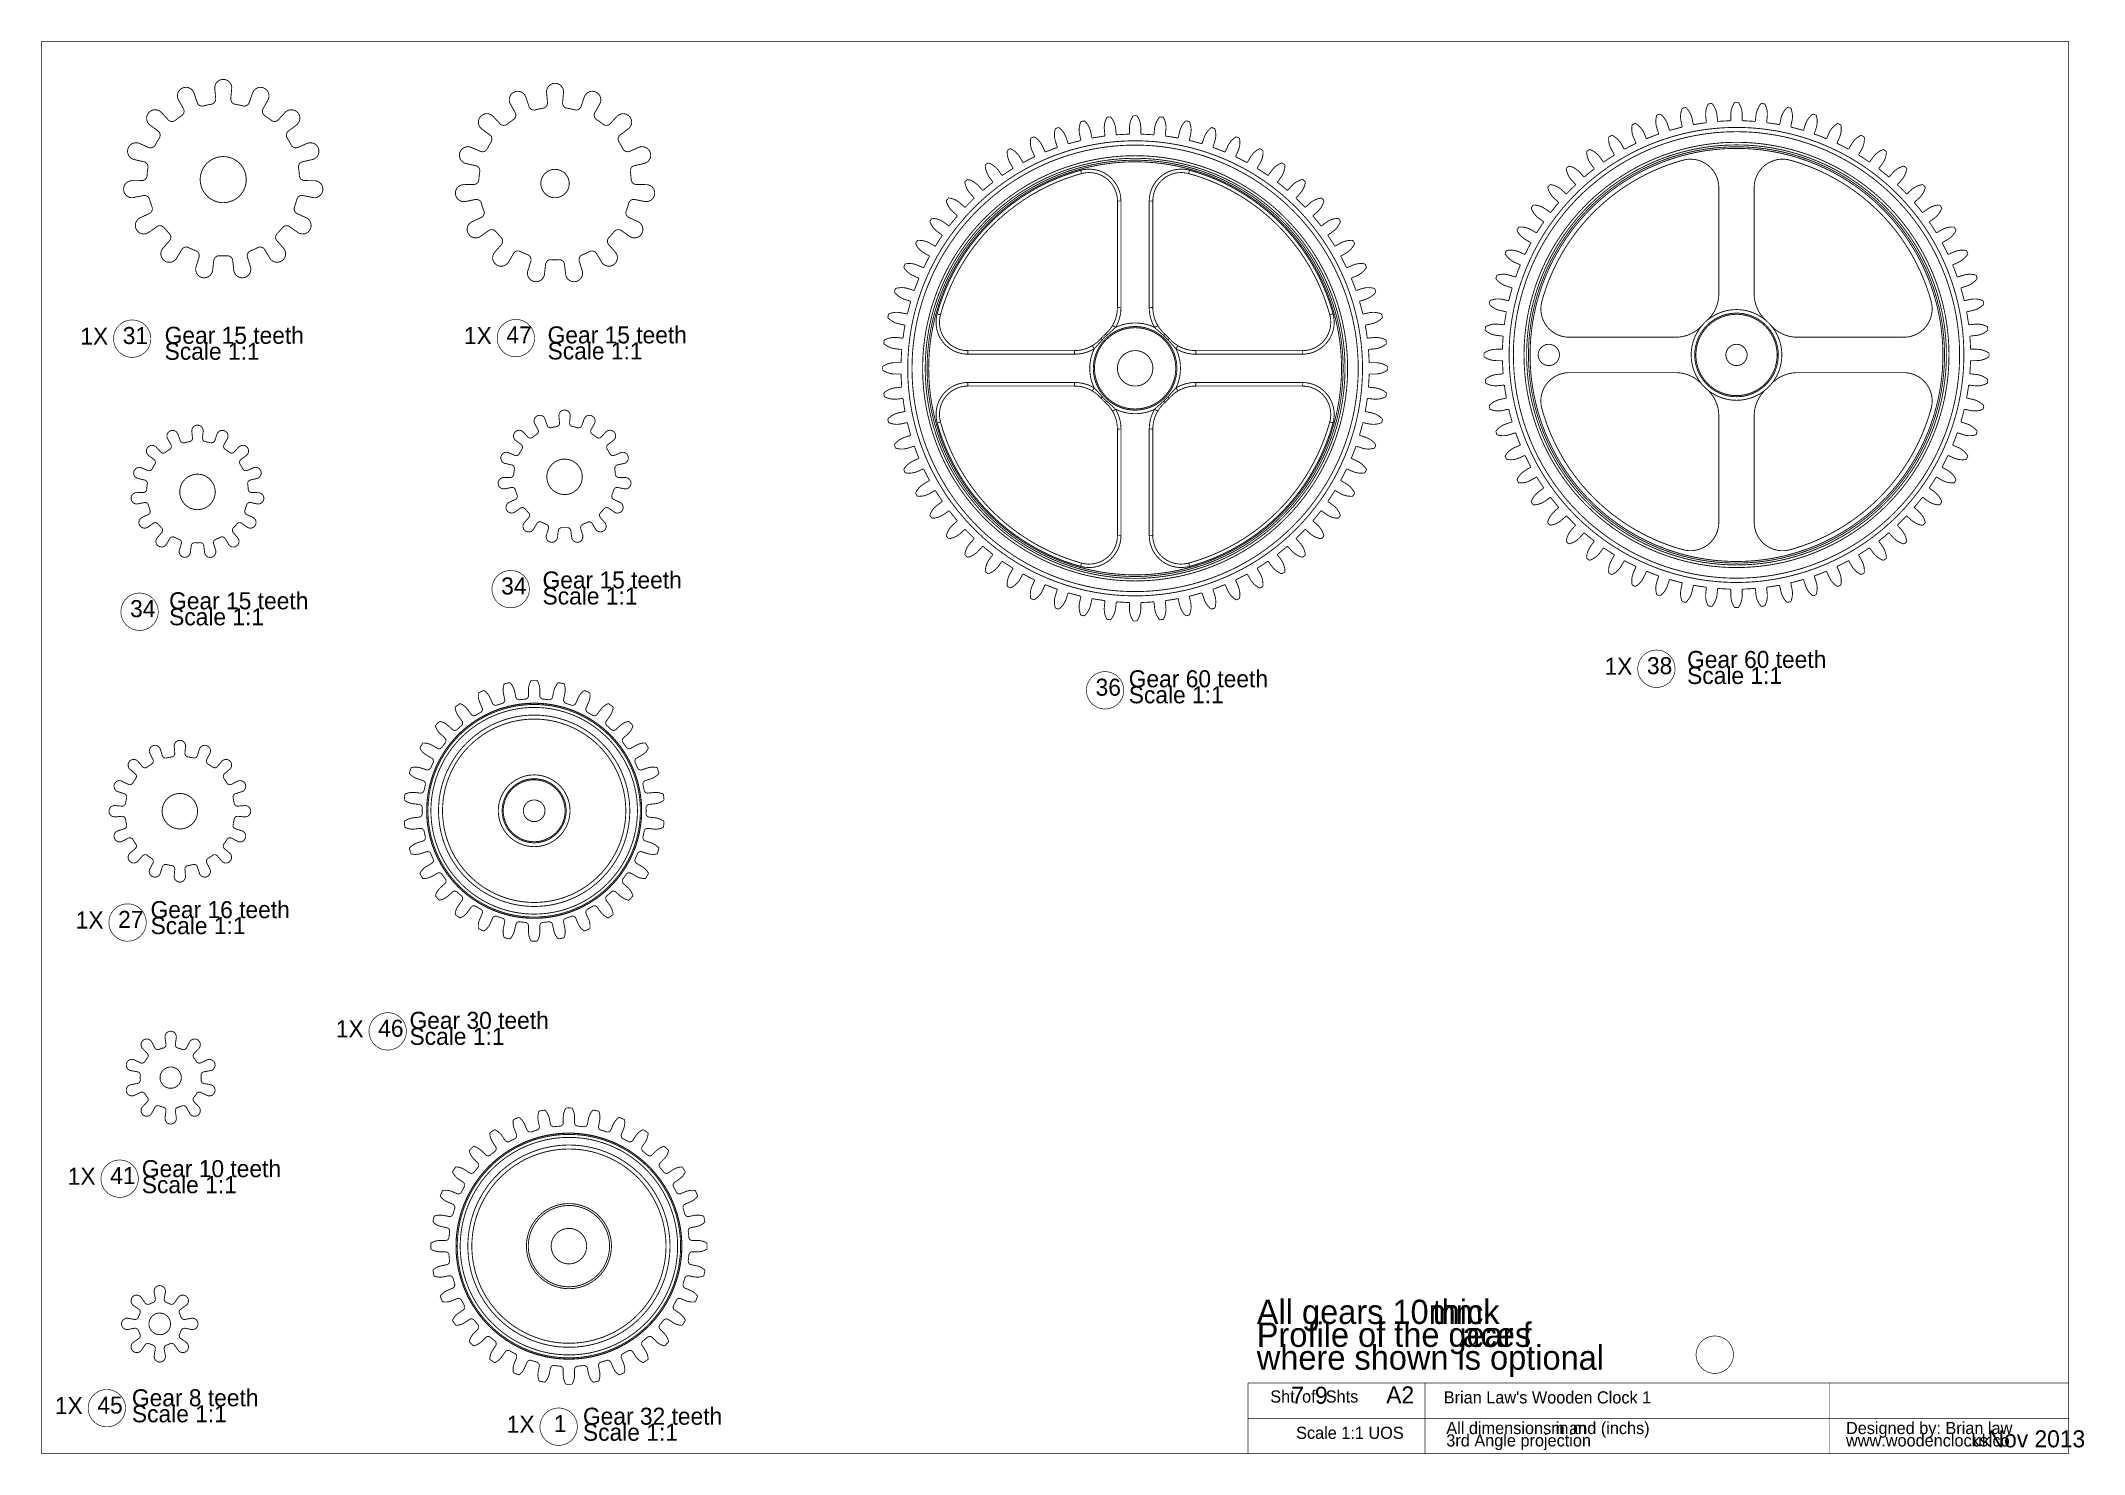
# Model space of a CAD drawing. Extents: x 0.4 to 23.1, y 0.4 to 16.1.
import ezdxf

# ---------------------------------------------------------------- set-up
doc = ezdxf.new("R2010")
doc.units = 0
doc.layers.get('0').update_dxf_attribs({"linetype": 'CONTINUOUS'})

msp = doc.modelspace()

# ---------------------------------------------------------------- texts
at = {"color": 0}
for s, height, p in [('1X', 0.18931, (0.83864, 12.7315)), ('31', 0.189294, (1.31031, 12.7383)), ('Scale 1:1', 0.189317, (1.77649, 12.5631)), ('Gear 15 teeth', 0.189279, (1.77649, 12.741)), ('1X', 0.18931, (5.1036, 12.7376)), ('47', 0.189294, (5.57526, 12.7444)), ('Scale 1:1', 0.189317, (6.03387, 12.5672)), ('Gear 15 teeth', 0.189279, (6.03387, 12.7452)), ('Gear 15 teeth', 0.189279, (5.97746, 10.0224)), ('34', 0.189294, (5.51772, 9.95579)), ('Scale 1:1', 0.189317, (5.97746, 9.8445)), ('34', 0.189294, (1.39215, 9.70406)), ('Scale 1:1', 0.189317, (1.82615, 9.61321)), ('Gear 15 teeth', 0.189279, (1.82615, 9.79113)), ('Gear 60 teeth', 0.189279, (18.7013, 9.13924)), ('Gear 60 teeth', 0.189279, (12.4943, 8.92475)), ('1X', 0.18931, (17.7833, 9.06372)), ('38', 0.189294, (18.255, 9.07053)), ('Scale 1:1', 0.189317, (18.7013, 8.96132)), ('36', 0.189294, (12.1258, 8.83107)), ('Scale 1:1', 0.189317, (12.4943, 8.74683)), ('1X', 0.18931, (0.78711, 6.24467)), ('27', 0.189294, (1.25878, 6.25147)), ('Scale 1:1', 0.189317, (1.6199, 6.18219)), ('Gear 16 teeth', 0.189279, (1.6199, 6.36011)), ('1X', 0.18931, (3.67892, 5.03519)), ('46', 0.189294, (4.15058, 5.04201)), ('Gear 30 teeth', 0.189279, (4.49865, 5.12983)), ('Scale 1:1', 0.189317, (4.49865, 4.95192)), ('Gear 10 teeth', 0.189279, (1.52272, 3.48217)), ('1X', 0.18931, (0.6992, 3.39832)), ('41', 0.189294, (1.17087, 3.40514)), ('Scale 1:1', 0.189317, (1.52272, 3.30425)), ('All gears 10mm ', 0.270453, (13.9179, 1.85071)), ('thick', 0.270453, (15.8728, 1.85071)), ('Profile of the gear f', 0.270433, (13.9179, 1.59654)), ('where shown is optional', 0.270436, (13.9179, 1.34238)), ('aces ', 0.270433, (16.2036, 1.59654)), ('Gear 8 teeth', 0.189277, (1.41263, 0.93649)), ('7 ', 0.189294, (14.3015, 0.96465)), ('9', 0.18929, (14.5646, 0.96465)), ('A2', 0.18931, (15.3569, 0.96846)), ('1X', 0.18931, (0.55674, 0.84905)), ('45', 0.189294, (1.0284, 0.85586)), ('Scale 1:1', 0.189317, (1.41263, 0.75858)), ('Gear 32 teeth', 0.189279, (6.42689, 0.7315)), ('Sht ', 0.135219, (14.0676, 0.97789)), ('of ', 0.135219, (14.4211, 0.97789)), ('Shts', 0.135219, (14.6843, 0.97789)), ("Brian Law's Wooden Clock 1 ", 0.135214, (15.9964, 0.96782)), ('1X', 0.18931, (5.57951, 0.64292)), ('1', 0.18929, (6.10381, 0.64974)), ('Scale 1:1', 0.189317, (6.42689, 0.55359)), ('Scale 1:1 UOS', 0.135214, (14.3546, 0.57433)), ('All dimensions in m', 0.135226, (16.0246, 0.62767)), ('m and (inchs)', 0.135226, (17.1894, 0.62767)), ('Designed by: Brian law', 0.13522, (20.4678, 0.62774)), ('3rd Angle projection', 0.135218, (16.0246, 0.48991)), ('www.woodenclocks.co', 0.135222, (20.4678, 0.48997)), ('.uk', 0.135222, (21.8283, 0.48997)), ('Nov 2013', 0.189299, (22.0426, 0.48053))]:
    msp.add_text(s, height=height, dxfattribs=at).set_placement(p)

# ---------------------------------------------------------------- linework, layer by layer
at = {"color": 254, "const_width": 0.00708}
for points in [[(0.40386, 16.1028), (22.9415, 16.1028)], [(0.40386, 16.1028), (0.40386, 0.4088)], [(22.9415, 16.1028), (22.9415, 0.4088)], [(22.9415, 1.19618), (13.8204, 1.19618)], [(13.8204, 1.19618), (13.8204, 0.4088)], [(15.7876, 1.19618), (15.7876, 0.4088)], [(20.2881, 1.19618), (20.2881, 0.4088)], [(13.8204, 0.80252), (22.9415, 0.80252)], [(0.40386, 0.4088), (22.9415, 0.4088)]]:
    msp.add_lwpolyline(points, dxfattribs=at)
at = {"color": 0}
for points, const_width in [([(2.52181, 15.5751), (2.52208, 15.5789), (2.52219, 15.5826), (2.52219, 15.5865), (2.52197, 15.5903), (2.52165, 15.594), (2.52121, 15.5978), (2.52056, 15.6015), (2.51975, 15.6051), (2.51882, 15.6089), (2.51779, 15.6125), (2.51654, 15.6161), (2.51519, 15.6196), (2.51367, 15.6231), (2.51204, 15.6265), (2.51025, 15.6299), (2.50836, 15.6332), (2.50629, 15.6364), (2.50412, 15.6394), (2.50185, 15.6425), (2.49946, 15.6454), (2.4969, 15.6482), (2.49431, 15.651), (2.49154, 15.6535), (2.48872, 15.656), (2.48579, 15.6585), (2.48275, 15.6607), (2.4796, 15.6628), (2.4764, 15.6649), (2.47314, 15.6667), (2.46978, 15.6685), (2.46631, 15.6701), (2.46283, 15.6717), (2.45931, 15.6729), (2.45568, 15.6742), (2.45204, 15.6751), (2.4484, 15.6761), (2.44467, 15.6768), (2.44092, 15.6774), (2.43718, 15.6779), (2.43338, 15.6782), (2.42964, 15.6783), (2.42583, 15.6783), (2.42204, 15.6782), (2.41829, 15.6779), (2.4145, 15.6774), (2.41075, 15.6768), (2.40707, 15.6761), (2.40338, 15.6751), (2.39974, 15.6742), (2.39615, 15.6729), (2.39258, 15.6717), (2.38911, 15.6701), (2.38569, 15.6685), (2.38232, 15.6667), (2.37907, 15.6649), (2.37582, 15.6628), (2.37272, 15.6607), (2.36968, 15.6585), (2.36675, 15.656), (2.36388, 15.6535), (2.36117, 15.651), (2.35851, 15.6482), (2.35601, 15.6454), (2.35357, 15.6425), (2.35129, 15.6394), (2.34912, 15.6364), (2.34711, 15.6332), (2.34521, 15.6299), (2.34343, 15.6265), (2.34179, 15.6231), (2.34028, 15.6196), (2.33892, 15.6161), (2.33768, 15.6125), (2.33658, 15.6089), (2.33567, 15.6051), (2.3349, 15.6015), (2.33425, 15.5978), (2.33376, 15.594), (2.33344, 15.5903), (2.33328, 15.5865), (2.33322, 15.5826), (2.33339, 15.5789), (2.33365, 15.5751)], 0.00985), ([(2.10292, 15.5261), (2.10161, 15.5296), (2.10015, 15.5332), (2.09864, 15.5365), (2.0969, 15.54), (2.09506, 15.5433), (2.0931, 15.5465), (2.09099, 15.5497), (2.08876, 15.5528), (2.08643, 15.5557), (2.08399, 15.5586), (2.08143, 15.5614), (2.07872, 15.564), (2.07596, 15.5667), (2.07303, 15.569), (2.0701, 15.5714), (2.067, 15.5736), (2.06386, 15.5757), (2.0606, 15.5776), (2.05729, 15.5794), (2.05387, 15.5811), (2.05046, 15.5828), (2.04693, 15.5842), (2.04335, 15.5854), (2.03971, 15.5865), (2.03608, 15.5875), (2.03239, 15.5883), (2.02865, 15.589), (2.0249, 15.5896), (2.02115, 15.59), (2.01736, 15.5903), (2.01357, 15.5903), (2.00976, 15.5903), (2.00603, 15.59), (2.00222, 15.5896), (1.99849, 15.589), (1.99474, 15.5885), (1.99104, 15.5876), (1.98742, 15.5867), (1.98378, 15.5856), (1.98019, 15.5843), (1.97667, 15.5829), (1.97325, 15.5814), (1.96983, 15.5796), (1.96653, 15.5779), (1.96326, 15.5758), (1.96007, 15.5739), (1.95697, 15.5717), (1.954, 15.5693), (1.95111, 15.5668), (1.94829, 15.5643), (1.94564, 15.5617), (1.94303, 15.5589), (1.94054, 15.556), (1.93821, 15.5531), (1.93599, 15.55), (1.93386, 15.5468), (1.93186, 15.5436), (1.93001, 15.5403), (1.92833, 15.5369), (1.92671, 15.5335), (1.92529, 15.53), (1.92399, 15.5264), (1.92285, 15.5228), (1.92182, 15.5192), (1.92096, 15.5154), (1.92025, 15.5118), (1.91971, 15.5081), (1.91928, 15.5042), (1.919, 15.5006), (1.91889, 15.4967), (1.91894, 15.4929), (1.91911, 15.489), (1.91949, 15.4854), (1.91997, 15.4817), (1.92063, 15.4779), (1.92139, 15.4742), (1.92236, 15.4706), (1.92344, 15.4668), (1.92464, 15.4633), (1.92606, 15.4597), (1.92757, 15.4562), (1.92919, 15.4529), (1.93099, 15.4496)], 0.00985), ([(1.98475, 15.3539), (1.93099, 15.4496)], 0.00985), ([(2.13803, 15.4221), (2.10292, 15.5261)], 0.00985), ([(2.29432, 15.4021), (2.29731, 15.4026), (2.30029, 15.4033), (2.30328, 15.4042), (2.30615, 15.4053), (2.30897, 15.4064), (2.31174, 15.4078), (2.31446, 15.4092), (2.31706, 15.4107), (2.31961, 15.4125), (2.322, 15.4143), (2.32437, 15.4164), (2.32661, 15.4185), (2.32872, 15.4207), (2.33074, 15.4229), (2.33263, 15.4254), (2.33436, 15.4279), (2.33599, 15.4306), (2.33746, 15.4332), (2.33876, 15.436), (2.34, 15.4387), (2.34104, 15.4417), (2.3419, 15.4446), (2.34267, 15.4475), (2.34326, 15.4506), (2.34369, 15.4536), (2.34397, 15.4567), (2.34407, 15.4597), (2.34403, 15.4628), (2.34381, 15.4658)], 0.00985), ([(2.34381, 15.4658), (2.33365, 15.5751)], 0.00985), ([(2.51161, 15.4658), (2.51144, 15.4628), (2.51139, 15.4597), (2.5115, 15.4567), (2.51178, 15.4536), (2.51221, 15.4506), (2.51275, 15.4475), (2.51351, 15.4446), (2.51443, 15.4417), (2.51546, 15.4387), (2.51665, 15.436), (2.51801, 15.4332), (2.51947, 15.4306), (2.52111, 15.4279), (2.52285, 15.4254), (2.52474, 15.4229), (2.52675, 15.4207), (2.52886, 15.4185), (2.53108, 15.4164), (2.53342, 15.4143), (2.53586, 15.4125), (2.53836, 15.4107), (2.54101, 15.4092), (2.54372, 15.4078), (2.54644, 15.4064), (2.54932, 15.4053), (2.55219, 15.4042), (2.55512, 15.4033), (2.55811, 15.4026), (2.56114, 15.4021)], 0.00985), ([(2.51161, 15.4658), (2.52181, 15.5751)], 0.00985), ([(2.71739, 15.4221), (2.75256, 15.5261)], 0.00985), ([(2.92443, 15.4496), (2.92626, 15.4529), (2.9279, 15.4562), (2.92942, 15.4597), (2.93078, 15.4633), (2.93201, 15.4668), (2.93311, 15.4706), (2.93403, 15.4742), (2.93485, 15.4779), (2.93549, 15.4817), (2.93599, 15.4854), (2.93631, 15.489), (2.93653, 15.4929), (2.93653, 15.4967), (2.93642, 15.5006), (2.93619, 15.5042), (2.93576, 15.5081), (2.93522, 15.5118), (2.93446, 15.5154), (2.9336, 15.5192), (2.93261, 15.5228), (2.93147, 15.5264), (2.93018, 15.53), (2.92871, 15.5335), (2.92714, 15.5369), (2.9254, 15.5403), (2.92356, 15.5436), (2.92156, 15.5468), (2.91949, 15.55), (2.91726, 15.5531), (2.91488, 15.556), (2.91243, 15.5589), (2.90983, 15.5617), (2.90713, 15.5643), (2.90435, 15.5668), (2.90142, 15.5693), (2.89844, 15.5717), (2.89535, 15.5739), (2.89219, 15.5758), (2.88894, 15.5779), (2.88564, 15.5796), (2.88222, 15.5814), (2.87875, 15.5829), (2.87522, 15.5843), (2.87169, 15.5856), (2.86806, 15.5867), (2.86436, 15.5876), (2.86068, 15.5885), (2.85699, 15.589), (2.85319, 15.5896), (2.84944, 15.59), (2.84565, 15.5903), (2.84185, 15.5903), (2.83811, 15.5903), (2.83431, 15.59), (2.83051, 15.5896), (2.82676, 15.589), (2.82308, 15.5883), (2.81939, 15.5875), (2.81569, 15.5865), (2.81207, 15.5854), (2.80854, 15.5842), (2.80501, 15.5828), (2.80154, 15.5811), (2.79818, 15.5794), (2.79486, 15.5776), (2.79161, 15.5757), (2.78847, 15.5736), (2.78537, 15.5714), (2.78239, 15.569), (2.77951, 15.5667), (2.77669, 15.564), (2.77403, 15.5614), (2.77149, 15.5586), (2.76899, 15.5557), (2.76665, 15.5528), (2.76443, 15.5497), (2.76232, 15.5465), (2.76036, 15.5433), (2.75851, 15.54), (2.75683, 15.5365), (2.75526, 15.5332), (2.75385, 15.5296), (2.75256, 15.5261)], 0.00985), ([(2.87071, 15.3539), (2.92443, 15.4496)], 0.00985), ([(5.79156, 15.4824), (5.79025, 15.486), (5.78885, 15.4894), (5.78728, 15.4929), (5.78554, 15.4962), (5.78375, 15.4996), (5.78174, 15.5028), (5.77968, 15.506), (5.77746, 15.509), (5.77512, 15.5121), (5.77263, 15.5149), (5.77007, 15.5176), (5.76736, 15.5203), (5.7646, 15.5229), (5.76172, 15.5254), (5.75874, 15.5278), (5.75564, 15.53), (5.7525, 15.5319), (5.74924, 15.534), (5.74593, 15.5358), (5.74251, 15.5375), (5.7391, 15.539), (5.73557, 15.5404), (5.73199, 15.5417), (5.7284, 15.5429), (5.72472, 15.5439), (5.72103, 15.5447), (5.71729, 15.5454), (5.71354, 15.5458), (5.70979, 15.5462), (5.706, 15.5465), (5.70221, 15.5467), (5.69846, 15.5465), (5.69467, 15.5464), (5.69086, 15.546), (5.68712, 15.5454), (5.68343, 15.5447), (5.67969, 15.5439), (5.67606, 15.5429), (5.67242, 15.5418), (5.66883, 15.5406), (5.66536, 15.5392), (5.66189, 15.5376), (5.65847, 15.536), (5.65517, 15.5342), (5.65192, 15.5322), (5.64876, 15.5301), (5.64567, 15.5279), (5.64264, 15.5256), (5.63976, 15.5232), (5.63699, 15.5206), (5.63428, 15.5179), (5.63167, 15.5151), (5.62924, 15.5124), (5.62685, 15.5094), (5.62462, 15.5062), (5.6225, 15.5032), (5.62056, 15.5), (5.61871, 15.4967), (5.61697, 15.4933), (5.6154, 15.4899), (5.61393, 15.4864), (5.61263, 15.4828), (5.61149, 15.4792), (5.61046, 15.4754), (5.6096, 15.4718), (5.60889, 15.4681), (5.60835, 15.4643), (5.60792, 15.4606), (5.60764, 15.4568), (5.60753, 15.4531), (5.60758, 15.4492), (5.60781, 15.4454), (5.60813, 15.4417), (5.60861, 15.4379), (5.60926, 15.4342), (5.61008, 15.4306), (5.611, 15.4268), (5.61208, 15.4232), (5.61333, 15.4196), (5.61469, 15.4161), (5.61621, 15.4126), (5.61789, 15.4092), (5.61963, 15.4058)], 0.00985), ([(5.82667, 15.3785), (5.79156, 15.4824)], 0.00985), ([(6.21044, 15.5314), (6.21072, 15.5353), (6.21083, 15.539), (6.21083, 15.5428), (6.21067, 15.5465), (6.21029, 15.5504), (6.20985, 15.554), (6.20921, 15.5578), (6.20844, 15.5615), (6.20747, 15.5653), (6.20643, 15.5689), (6.20518, 15.5724), (6.20383, 15.576), (6.20231, 15.5794), (6.20068, 15.5828), (6.19889, 15.5862), (6.197, 15.5894), (6.19499, 15.5926), (6.19282, 15.5957), (6.19049, 15.5987), (6.1881, 15.6017), (6.1856, 15.6046), (6.18294, 15.6072), (6.18018, 15.6099), (6.17736, 15.6124), (6.17443, 15.6147), (6.17139, 15.6171), (6.16824, 15.6192), (6.16504, 15.6212), (6.16178, 15.6231), (6.15842, 15.6249), (6.155, 15.6264), (6.15147, 15.6279), (6.14794, 15.6292), (6.14437, 15.6304), (6.14074, 15.6315), (6.13704, 15.6324), (6.13331, 15.6332), (6.12961, 15.6338), (6.12582, 15.6342), (6.12207, 15.6344), (6.11828, 15.6347), (6.11447, 15.6347), (6.11068, 15.6344), (6.10693, 15.6342), (6.10314, 15.6338), (6.09944, 15.6332), (6.09571, 15.6324), (6.09201, 15.6315), (6.08838, 15.6304), (6.08479, 15.6292), (6.08128, 15.6279), (6.07775, 15.6264), (6.07433, 15.6249), (6.07096, 15.6231), (6.06771, 15.6212), (6.06451, 15.6192), (6.06136, 15.6171), (6.05832, 15.6147), (6.05539, 15.6124), (6.05257, 15.6099), (6.04981, 15.6072), (6.04715, 15.6046), (6.04465, 15.6017), (6.04226, 15.5987), (6.03993, 15.5957), (6.03776, 15.5926), (6.03575, 15.5894), (6.03386, 15.5862), (6.03207, 15.5828), (6.03043, 15.5794), (6.02892, 15.576), (6.02756, 15.5724), (6.02632, 15.5689), (6.02528, 15.5653), (6.02431, 15.5615), (6.02354, 15.5578), (6.02289, 15.554), (6.02246, 15.5504), (6.02208, 15.5465), (6.02192, 15.5428), (6.02192, 15.539), (6.02203, 15.5353), (6.02229, 15.5314)], 0.00985), ([(6.0325, 15.4221), (6.02229, 15.5314)], 0.00985), ([(6.20025, 15.4221), (6.21044, 15.5314)], 0.00985), ([(6.40608, 15.3785), (6.44119, 15.4824)], 0.00985), ([(6.61312, 15.4058), (6.61486, 15.4092), (6.61654, 15.4126), (6.61806, 15.4161), (6.61942, 15.4196), (6.62067, 15.4232), (6.62175, 15.4268), (6.62267, 15.4306), (6.62349, 15.4342), (6.62414, 15.4379), (6.62462, 15.4417), (6.62494, 15.4454), (6.62517, 15.4492), (6.62522, 15.4531), (6.62511, 15.4568), (6.62483, 15.4606), (6.6244, 15.4643), (6.62386, 15.4681), (6.62315, 15.4718), (6.62229, 15.4754), (6.62125, 15.4792), (6.62011, 15.4828), (6.61882, 15.4864), (6.61735, 15.4899), (6.61578, 15.4933), (6.61404, 15.4967), (6.61219, 15.5), (6.61025, 15.5032), (6.60813, 15.5062), (6.6059, 15.5094), (6.60351, 15.5124), (6.60107, 15.5151), (6.59847, 15.5179), (6.59576, 15.5206), (6.59299, 15.5232), (6.59011, 15.5256), (6.58708, 15.5279), (6.58399, 15.5301), (6.58083, 15.5322), (6.57758, 15.5342), (6.57428, 15.536), (6.57086, 15.5376), (6.56739, 15.5392), (6.56392, 15.5406), (6.56033, 15.5418), (6.55669, 15.5429), (6.55306, 15.5439), (6.54932, 15.5447), (6.54563, 15.5454), (6.54189, 15.546), (6.53808, 15.5464), (6.53429, 15.5465), (6.53054, 15.5467), (6.52675, 15.5465), (6.52294, 15.5462), (6.51921, 15.5458), (6.51546, 15.5454), (6.51172, 15.5447), (6.50803, 15.5439), (6.50435, 15.5429), (6.50076, 15.5417), (6.49718, 15.5404), (6.49365, 15.539), (6.49024, 15.5375), (6.48682, 15.5358), (6.48351, 15.534), (6.48025, 15.5319), (6.47711, 15.53), (6.47401, 15.5278), (6.47103, 15.5254), (6.46815, 15.5229), (6.46539, 15.5203), (6.46268, 15.5176), (6.46013, 15.5149), (6.45763, 15.5121), (6.45529, 15.509), (6.45307, 15.506), (6.45101, 15.5028), (6.449, 15.4996), (6.44721, 15.4962), (6.44547, 15.4929), (6.4439, 15.4894), (6.44249, 15.486), (6.44119, 15.4824)], 0.00985), ([(1.74013, 15.3108), (1.73753, 15.3136), (1.73481, 15.3163), (1.73199, 15.3187), (1.729, 15.3211), (1.72601, 15.3235), (1.72287, 15.3256), (1.71967, 15.3276), (1.71642, 15.3294), (1.71306, 15.3312), (1.70964, 15.3329), (1.70617, 15.3344), (1.70264, 15.3357), (1.69906, 15.3369), (1.69542, 15.3381), (1.69174, 15.3389), (1.68804, 15.3397), (1.68431, 15.3403), (1.6805, 15.3408), (1.67676, 15.3411), (1.67296, 15.3412), (1.66917, 15.3412), (1.66542, 15.3411), (1.66163, 15.3408), (1.65787, 15.3404), (1.65408, 15.3399), (1.65039, 15.339), (1.64671, 15.3382), (1.64307, 15.3372), (1.63949, 15.336), (1.6359, 15.3347), (1.63243, 15.3332), (1.62901, 15.3317), (1.62565, 15.3299), (1.62235, 15.3281), (1.61914, 15.326), (1.616, 15.3239), (1.61296, 15.3217), (1.60997, 15.3192), (1.60715, 15.3167), (1.60439, 15.3142), (1.60172, 15.3114), (1.59924, 15.3086), (1.59679, 15.3057), (1.59451, 15.3026), (1.59233, 15.2996), (1.59028, 15.2964), (1.58832, 15.2932), (1.58653, 15.2899), (1.5849, 15.2864), (1.58339, 15.2829), (1.58197, 15.2794), (1.58078, 15.2758), (1.57964, 15.2722), (1.57872, 15.2686), (1.5779, 15.2649), (1.57731, 15.2611), (1.57676, 15.2574), (1.57644, 15.2536), (1.57622, 15.2497), (1.57622, 15.246), (1.57628, 15.2422), (1.57656, 15.2385), (1.57699, 15.2346), (1.57753, 15.231), (1.57824, 15.2272), (1.5791, 15.2235), (1.58014, 15.2199), (1.58128, 15.2162), (1.58257, 15.2126), (1.58399, 15.2092), (1.58556, 15.2057), (1.58729, 15.2024), (1.58914, 15.199), (1.5911, 15.1958), (1.59321, 15.1928), (1.59549, 15.1896), (1.59782, 15.1867), (1.60026, 15.1837), (1.60286, 15.1811), (1.60558, 15.1783), (1.60835, 15.1758), (1.61122, 15.1733), (1.61426, 15.171)], 0.00985), ([(1.81456, 15.2301), (1.74013, 15.3108)], 0.00985), ([(1.81456, 15.2301), (1.81668, 15.2279), (1.8189, 15.226), (1.82129, 15.224), (1.82374, 15.2221), (1.82628, 15.2204), (1.82889, 15.2188), (1.8316, 15.2174), (1.83436, 15.2161), (1.83724, 15.2149), (1.84011, 15.2139), (1.84304, 15.2131), (1.84603, 15.2124), (1.84907, 15.2118), (1.85211, 15.2114), (1.85519, 15.2112), (1.85824, 15.2111), (1.86128, 15.2112), (1.86436, 15.2115), (1.8674, 15.2119), (1.87039, 15.2125), (1.87337, 15.2132), (1.87631, 15.214), (1.87918, 15.2151), (1.88206, 15.2162), (1.88482, 15.2176), (1.88747, 15.219), (1.89008, 15.2207), (1.89264, 15.2225), (1.89507, 15.2243)], 0.00985), ([(1.96544, 15.2754), (1.95637, 15.2694), (1.94737, 15.2633), (1.93847, 15.2571), (1.92958, 15.2507), (1.92085, 15.2443), (1.91217, 15.2378), (1.9036, 15.2311), (1.89507, 15.2243)], 0.00985), ([(1.96544, 15.2754), (1.96799, 15.2772), (1.97043, 15.279), (1.97276, 15.281), (1.97499, 15.2832), (1.97711, 15.2854), (1.97906, 15.2876), (1.98096, 15.2901), (1.98269, 15.2926), (1.98432, 15.2953), (1.98579, 15.2979), (1.98708, 15.3007), (1.98828, 15.3036), (1.98931, 15.3064), (1.99024, 15.3093), (1.99094, 15.3124), (1.99154, 15.3153), (1.99192, 15.3183), (1.99219, 15.3214), (1.99229, 15.3244), (1.99224, 15.3276), (1.99203, 15.3306), (1.99164, 15.3336), (1.9911, 15.3367), (1.99046, 15.3397), (1.98958, 15.3426), (1.98861, 15.3456), (1.98747, 15.3483), (1.98617, 15.3511), (1.98475, 15.3539)], 0.00985), ([(2.13803, 15.4221), (2.13911, 15.4192), (2.14031, 15.4164), (2.14165, 15.4138), (2.14312, 15.411), (2.14475, 15.4083), (2.14654, 15.4058), (2.14839, 15.4035), (2.15044, 15.4011), (2.15256, 15.3989), (2.15479, 15.3968), (2.15713, 15.3949), (2.15956, 15.3931), (2.16211, 15.3913), (2.16476, 15.3897), (2.16743, 15.3882), (2.17019, 15.3869), (2.17307, 15.3858), (2.17594, 15.3847), (2.17887, 15.3839), (2.18186, 15.3832), (2.1849, 15.3826), (2.18793, 15.3822), (2.19097, 15.3821), (2.19407, 15.3819), (2.1971, 15.3821), (2.20019, 15.3822), (2.20324, 15.3826), (2.20622, 15.3832), (2.20921, 15.3839)], 0.00985), ([(2.29432, 15.4021), (2.28358, 15.4003), (2.27289, 15.3983), (2.26221, 15.3963), (2.25151, 15.3942), (2.24089, 15.3918), (2.23031, 15.3893), (2.21972, 15.3867), (2.20921, 15.3839)], 0.00985), ([(2.64626, 15.3839), (2.63569, 15.3867), (2.62517, 15.3893), (2.61453, 15.3918), (2.60389, 15.3942), (2.59326, 15.3963), (2.58257, 15.3983), (2.57189, 15.4003), (2.56114, 15.4021)], 0.00985), ([(2.64626, 15.3839), (2.64919, 15.3832), (2.65224, 15.3826), (2.65528, 15.3822), (2.65831, 15.3821), (2.6614, 15.3819), (2.66444, 15.3821), (2.66754, 15.3822), (2.67057, 15.3826), (2.67356, 15.3832), (2.67654, 15.3839), (2.67947, 15.3847), (2.6824, 15.3858), (2.68522, 15.3869), (2.68799, 15.3882), (2.69069, 15.3897), (2.69331, 15.3913), (2.69586, 15.3931), (2.69829, 15.3949), (2.70068, 15.3968), (2.7029, 15.3989), (2.70503, 15.4011), (2.70703, 15.4035), (2.70893, 15.4058), (2.71067, 15.4083), (2.71229, 15.411), (2.71382, 15.4138), (2.71517, 15.4164), (2.71636, 15.4192), (2.71739, 15.4221)], 0.00985), ([(2.87071, 15.3539), (2.86925, 15.3511), (2.868, 15.3483), (2.86686, 15.3456), (2.86583, 15.3426), (2.86501, 15.3397), (2.86431, 15.3367), (2.86376, 15.3336), (2.86339, 15.3306), (2.86322, 15.3276), (2.86317, 15.3244), (2.86322, 15.3214), (2.8635, 15.3183), (2.86393, 15.3153), (2.86453, 15.3124), (2.86524, 15.3093), (2.8661, 15.3064), (2.86714, 15.3036), (2.86833, 15.3007), (2.86968, 15.2979), (2.87115, 15.2953), (2.87278, 15.2926), (2.87451, 15.2901), (2.87636, 15.2876), (2.87836, 15.2854), (2.88049, 15.2832), (2.88271, 15.281), (2.88504, 15.279), (2.88747, 15.2772), (2.88997, 15.2754)], 0.00985), ([(2.96039, 15.2243), (2.95188, 15.2311), (2.94325, 15.2378), (2.93463, 15.2443), (2.92583, 15.2507), (2.91699, 15.2571), (2.90804, 15.2633), (2.89908, 15.2694), (2.88997, 15.2754)], 0.00985), ([(2.96039, 15.2243), (2.96283, 15.2225), (2.96533, 15.2207), (2.96793, 15.219), (2.97065, 15.2176), (2.97342, 15.2162), (2.97624, 15.2151), (2.97911, 15.214), (2.98204, 15.2132), (2.98503, 15.2125), (2.98807, 15.2119), (2.9911, 15.2115), (2.99414, 15.2112), (2.99724, 15.2111), (3.00028, 15.2112), (3.00336, 15.2114), (3.0064, 15.2118), (3.00939, 15.2124), (3.01238, 15.2131), (3.01531, 15.2139), (3.01824, 15.2149), (3.02106, 15.2161), (3.02382, 15.2174), (3.02653, 15.2188), (3.02919, 15.2204), (3.03174, 15.2221), (3.03418, 15.224), (3.03651, 15.226), (3.03879, 15.2279), (3.0409, 15.2301)], 0.00985), ([(3.0409, 15.2301), (3.11529, 15.3108)], 0.00985), ([(3.24121, 15.171), (3.24419, 15.1733), (3.24707, 15.1758), (3.24989, 15.1783), (3.25256, 15.1811), (3.25515, 15.1837), (3.25765, 15.1867), (3.25999, 15.1896), (3.26221, 15.1928), (3.26432, 15.1958), (3.26628, 15.199), (3.26812, 15.2024), (3.26986, 15.2057), (3.27143, 15.2092), (3.27289, 15.2126), (3.27419, 15.2162), (3.27533, 15.2199), (3.27636, 15.2235), (3.27718, 15.2272), (3.27789, 15.231), (3.27849, 15.2346), (3.27886, 15.2385), (3.27914, 15.2422), (3.27924, 15.246), (3.27919, 15.2497), (3.27903, 15.2536), (3.27865, 15.2574), (3.27815, 15.2611), (3.2775, 15.2649), (3.27675, 15.2686), (3.27576, 15.2722), (3.27468, 15.2758), (3.27344, 15.2794), (3.27208, 15.2829), (3.27056, 15.2864), (3.26887, 15.2899), (3.26708, 15.2932), (3.26519, 15.2964), (3.26313, 15.2996), (3.26096, 15.3026), (3.25868, 15.3057), (3.25624, 15.3086), (3.25369, 15.3114), (3.25108, 15.3142), (3.24832, 15.3167), (3.24544, 15.3192), (3.24251, 15.3217), (3.23947, 15.3239), (3.23633, 15.326), (3.23313, 15.3281), (3.22982, 15.3299), (3.22646, 15.3317), (3.22304, 15.3332), (3.21951, 15.3347), (3.21599, 15.336), (3.2124, 15.3372), (3.20871, 15.3382), (3.20503, 15.339), (3.20133, 15.3399), (3.1976, 15.3404), (3.19385, 15.3408), (3.19006, 15.3411), (3.18625, 15.3412), (3.18246, 15.3412), (3.17871, 15.3411), (3.17492, 15.3408), (3.17117, 15.3403), (3.16743, 15.3397), (3.16374, 15.3389), (3.16004, 15.3381), (3.15642, 15.3369), (3.15283, 15.3357), (3.14931, 15.3344), (3.14578, 15.3329), (3.14236, 15.3312), (3.13906, 15.3294), (3.13574, 15.3276), (3.13254, 15.3256), (3.12944, 15.3235), (3.12642, 15.3211), (3.12349, 15.3187), (3.12067, 15.3163), (3.11794, 15.3136), (3.11529, 15.3108)], 0.00985), ([(5.42882, 15.2672), (5.42617, 15.2699), (5.42344, 15.2726), (5.42063, 15.275), (5.41769, 15.2775), (5.41465, 15.2797), (5.41151, 15.2819), (5.40831, 15.2839), (5.40506, 15.2858), (5.40169, 15.2876), (5.39828, 15.2892), (5.39481, 15.2907), (5.39128, 15.2921), (5.38769, 15.2933), (5.38406, 15.2943), (5.38037, 15.2953), (5.37668, 15.296), (5.37294, 15.2967), (5.36919, 15.2971), (5.3654, 15.2974), (5.3616, 15.2976), (5.35781, 15.2976), (5.35406, 15.2975), (5.35026, 15.2972), (5.34651, 15.2968), (5.34278, 15.2961), (5.33903, 15.2954), (5.33535, 15.2946), (5.33171, 15.2935), (5.32813, 15.2924), (5.3246, 15.291), (5.32107, 15.2896), (5.31765, 15.2879), (5.31429, 15.2862), (5.31099, 15.2843), (5.30778, 15.2824), (5.30464, 15.2801), (5.3016, 15.2779), (5.29867, 15.2756), (5.29579, 15.2731), (5.29303, 15.2704), (5.29042, 15.2678), (5.28787, 15.2649), (5.28543, 15.2621), (5.28315, 15.259), (5.28097, 15.256), (5.27892, 15.2528), (5.27701, 15.2494), (5.27518, 15.2461), (5.27354, 15.2428), (5.27203, 15.2393), (5.27067, 15.2357), (5.26942, 15.2321), (5.26833, 15.2285), (5.26736, 15.2249), (5.2666, 15.2211), (5.2659, 15.2175), (5.26546, 15.2136), (5.26508, 15.2099), (5.26492, 15.2061), (5.26486, 15.2024), (5.26497, 15.1985), (5.26519, 15.1947), (5.26563, 15.191), (5.26617, 15.1872), (5.26687, 15.1835), (5.26774, 15.1799), (5.26878, 15.1761), (5.26992, 15.1726), (5.27121, 15.169), (5.27268, 15.1656), (5.27425, 15.1621), (5.27593, 15.1588), (5.27778, 15.1554), (5.27979, 15.1522), (5.2819, 15.149), (5.28413, 15.146), (5.28646, 15.1429), (5.28896, 15.1401), (5.2915, 15.1374), (5.29422, 15.1347), (5.29699, 15.1321), (5.29992, 15.1297), (5.3029, 15.1274)], 0.00985), ([(5.50319, 15.1865), (5.42882, 15.2672)], 0.00985), ([(5.65414, 15.2318), (5.64501, 15.2257), (5.63601, 15.2196), (5.62711, 15.2135), (5.61828, 15.2071), (5.60949, 15.2007), (5.60081, 15.194), (5.59224, 15.1874), (5.58371, 15.1806)], 0.00985), ([(5.67339, 15.3101), (5.61963, 15.4058)], 0.00985), ([(5.65414, 15.2318), (5.65663, 15.2335), (5.65907, 15.2354), (5.6614, 15.2374), (5.66363, 15.2394), (5.66575, 15.2417), (5.66775, 15.244), (5.6696, 15.2464), (5.67133, 15.249), (5.67296, 15.2515), (5.67443, 15.2542), (5.67578, 15.2569), (5.67692, 15.2599), (5.67796, 15.2628), (5.67888, 15.2657), (5.67958, 15.2686), (5.68018, 15.2717), (5.68061, 15.2747), (5.68083, 15.2778), (5.68093, 15.2808), (5.68088, 15.2839), (5.68067, 15.2869), (5.68028, 15.29), (5.67979, 15.2929), (5.6791, 15.296), (5.67822, 15.2989), (5.67725, 15.3018), (5.67611, 15.3047), (5.67481, 15.3075), (5.67339, 15.3101)], 0.00985), ([(5.82667, 15.3785), (5.82775, 15.3756), (5.82894, 15.3728), (5.83029, 15.37), (5.83176, 15.3674), (5.83344, 15.3647), (5.83518, 15.3622), (5.83708, 15.3597), (5.83908, 15.3575), (5.84119, 15.3553), (5.84343, 15.3532), (5.84576, 15.3513), (5.84825, 15.3493), (5.85075, 15.3476), (5.8534, 15.346), (5.85607, 15.3446), (5.85889, 15.3432), (5.86171, 15.3421), (5.86458, 15.3411), (5.86757, 15.3403), (5.8705, 15.3396), (5.87354, 15.339), (5.87657, 15.3386), (5.87967, 15.3383), (5.88271, 15.3383), (5.88574, 15.3383), (5.88883, 15.3386), (5.89187, 15.339), (5.89486, 15.3396), (5.89785, 15.3403)], 0.00985), ([(5.98296, 15.3583), (5.97222, 15.3567), (5.96153, 15.3547), (5.95085, 15.3526), (5.94021, 15.3504), (5.92953, 15.3481), (5.91894, 15.3456), (5.90842, 15.3431), (5.89785, 15.3403)], 0.00985), ([(5.98296, 15.3583), (5.986, 15.3589), (5.98899, 15.3596), (5.99192, 15.3606), (5.99479, 15.3615), (5.99761, 15.3628), (6.00038, 15.364), (6.0031, 15.3654), (6.00569, 15.3671), (6.00825, 15.3688), (6.01069, 15.3707), (6.01303, 15.3726), (6.01525, 15.3747), (6.01736, 15.3769), (6.01937, 15.3793), (6.02126, 15.3817), (6.023, 15.3842), (6.02463, 15.3868), (6.0261, 15.3894), (6.02746, 15.3922), (6.02865, 15.3951), (6.02968, 15.3981), (6.0306, 15.401), (6.03131, 15.4039), (6.0319, 15.4069), (6.03233, 15.41), (6.03261, 15.4129), (6.03271, 15.416), (6.03267, 15.4192), (6.0325, 15.4221)], 0.00985), ([(6.20025, 15.4221), (6.20008, 15.4192), (6.20003, 15.416), (6.20014, 15.4129), (6.20042, 15.41), (6.20085, 15.4069), (6.20144, 15.4039), (6.20215, 15.401), (6.20307, 15.3981), (6.2041, 15.3951), (6.20529, 15.3922), (6.20665, 15.3894), (6.20811, 15.3868), (6.20975, 15.3842), (6.21149, 15.3817), (6.21338, 15.3793), (6.21539, 15.3769), (6.2175, 15.3747), (6.21972, 15.3726), (6.22206, 15.3707), (6.2245, 15.3688), (6.22706, 15.3671), (6.22965, 15.3654), (6.23236, 15.364), (6.23514, 15.3628), (6.23796, 15.3615), (6.24083, 15.3606), (6.24376, 15.3596), (6.24675, 15.3589), (6.24978, 15.3583)], 0.00985), ([(6.3349, 15.3403), (6.32433, 15.3431), (6.31381, 15.3456), (6.30322, 15.3481), (6.29254, 15.3504), (6.2819, 15.3526), (6.27121, 15.3547), (6.26053, 15.3567), (6.24978, 15.3583)], 0.00985), ([(6.3349, 15.3403), (6.33789, 15.3396), (6.34088, 15.339), (6.34392, 15.3386), (6.34694, 15.3383), (6.35004, 15.3383), (6.35308, 15.3383), (6.35618, 15.3386), (6.35921, 15.339), (6.36225, 15.3396), (6.36518, 15.3403), (6.36817, 15.3411), (6.37104, 15.3421), (6.37386, 15.3432), (6.37668, 15.3446), (6.37935, 15.346), (6.382, 15.3476), (6.3845, 15.3493), (6.38699, 15.3513), (6.38932, 15.3532), (6.39154, 15.3553), (6.39367, 15.3575), (6.39567, 15.3597), (6.39757, 15.3622), (6.39936, 15.3647), (6.40099, 15.3674), (6.40246, 15.37), (6.40381, 15.3728), (6.405, 15.3756), (6.40608, 15.3785)], 0.00985), ([(6.55935, 15.3101), (6.55794, 15.3075), (6.55664, 15.3047), (6.5555, 15.3018), (6.55453, 15.2989), (6.55365, 15.296), (6.55296, 15.2929), (6.5524, 15.29), (6.55208, 15.2869), (6.55186, 15.2839), (6.55181, 15.2808), (6.55192, 15.2778), (6.55214, 15.2747), (6.55257, 15.2717), (6.55317, 15.2686), (6.55388, 15.2657), (6.55479, 15.2628), (6.55583, 15.2599), (6.55697, 15.2569), (6.55832, 15.2542), (6.55979, 15.2515), (6.56142, 15.249), (6.56315, 15.2464), (6.565, 15.244), (6.567, 15.2417), (6.56912, 15.2394), (6.57135, 15.2374), (6.57368, 15.2354), (6.57611, 15.2335), (6.57861, 15.2318)], 0.00985), ([(6.55935, 15.3101), (6.61312, 15.4058)], 0.00985), ([(6.64903, 15.1806), (6.64051, 15.1874), (6.63194, 15.194), (6.62326, 15.2007), (6.61447, 15.2071), (6.60563, 15.2135), (6.59674, 15.2196), (6.58772, 15.2257), (6.57861, 15.2318)], 0.00985), ([(6.72954, 15.1865), (6.80393, 15.2672)], 0.00985), ([(6.92985, 15.1274), (6.93283, 15.1297), (6.93576, 15.1321), (6.93853, 15.1347), (6.94125, 15.1374), (6.94379, 15.1401), (6.94629, 15.1429), (6.94862, 15.146), (6.95085, 15.149), (6.95296, 15.1522), (6.95497, 15.1554), (6.95682, 15.1588), (6.9585, 15.1621), (6.96007, 15.1656), (6.96153, 15.169), (6.96283, 15.1726), (6.96397, 15.1761), (6.965, 15.1799), (6.96588, 15.1835), (6.96658, 15.1872), (6.96712, 15.191), (6.96756, 15.1947), (6.96778, 15.1985), (6.96789, 15.2024), (6.96783, 15.2061), (6.96767, 15.2099), (6.96729, 15.2136), (6.96685, 15.2175), (6.96615, 15.2211), (6.96539, 15.2249), (6.96442, 15.2285), (6.96332, 15.2321), (6.96208, 15.2357), (6.96072, 15.2393), (6.95921, 15.2428), (6.95757, 15.2461), (6.95574, 15.2494), (6.95383, 15.2528), (6.95176, 15.256), (6.9496, 15.259), (6.94732, 15.2621), (6.94488, 15.2649), (6.94233, 15.2678), (6.93972, 15.2704), (6.93696, 15.2731), (6.93408, 15.2756), (6.93115, 15.2779), (6.92811, 15.2801), (6.92497, 15.2824), (6.92176, 15.2843), (6.91846, 15.2862), (6.9151, 15.2879), (6.91168, 15.2896), (6.90815, 15.291), (6.90462, 15.2924), (6.90104, 15.2935), (6.8974, 15.2946), (6.89372, 15.2954), (6.88997, 15.2961), (6.88624, 15.2968), (6.88249, 15.2972), (6.87869, 15.2975), (6.87494, 15.2976), (6.87115, 15.2976), (6.86735, 15.2974), (6.86356, 15.2971), (6.85981, 15.2967), (6.85607, 15.296), (6.85238, 15.2953), (6.84868, 15.2943), (6.84506, 15.2933), (6.84147, 15.2921), (6.83794, 15.2907), (6.83447, 15.2892), (6.83106, 15.2876), (6.82769, 15.2858), (6.82438, 15.2839), (6.82124, 15.2819), (6.81808, 15.2797), (6.81506, 15.2775), (6.81212, 15.275), (6.80931, 15.2726), (6.80658, 15.2699), (6.80393, 15.2672)], 0.00985), ([(11.962, 15.2099), (11.9668, 15.211), (11.9718, 15.2121), (11.9767, 15.2131), (11.9864, 15.2151), (11.9914, 15.2162), (11.9962, 15.2172), (12.0012, 15.2182)], 0.00985), ([(12.0711, 15.0947), (12.068, 15.1076), (12.0641, 15.1203), (12.0596, 15.1329), (12.0541, 15.1454), (12.048, 15.1576), (12.0411, 15.1696), (12.0324, 15.1825), (12.0229, 15.195), (12.0125, 15.2069), (12.0012, 15.2182)], 0.00985), ([(12.2231, 15.1186), (12.2221, 15.1318), (12.2218, 15.1451), (12.2224, 15.1583), (12.2237, 15.1721), (12.2258, 15.1856), (12.2287, 15.199), (12.2329, 15.2142), (12.2381, 15.2289), (12.2445, 15.2436), (12.2518, 15.2579)], 0.00985), ([(12.2518, 15.2579), (12.2568, 15.2585), (12.2618, 15.259), (12.2717, 15.2601), (12.2768, 15.2606), (12.2817, 15.2611), (12.2917, 15.2621)], 0.00985), ([(12.3484, 15.1319), (12.3466, 15.1451), (12.3441, 15.1582), (12.3409, 15.1711), (12.3367, 15.1842), (12.3319, 15.1969), (12.3263, 15.2096), (12.3191, 15.2233), (12.3109, 15.2367), (12.3018, 15.2497), (12.2917, 15.2621)], 0.00985), ([(12.502, 15.1397), (12.5024, 15.1531), (12.5035, 15.1662), (12.5054, 15.1794), (12.5081, 15.1929), (12.5117, 15.2061), (12.5159, 15.2192), (12.5217, 15.2337), (12.5285, 15.2481), (12.5363, 15.2619), (12.5451, 15.2754)], 0.00985), ([(12.5451, 15.2754), (12.5501, 15.2754), (12.5552, 15.2754), (12.5752, 15.2754), (12.5802, 15.2754), (12.5852, 15.2754)], 0.00985), ([(12.628, 15.14), (12.6276, 15.1533), (12.6265, 15.1665), (12.6246, 15.1797), (12.6218, 15.1932), (12.6184, 15.2064), (12.6142, 15.2194), (12.6084, 15.234), (12.6017, 15.2481), (12.5939, 15.2619), (12.5852, 15.2754)], 0.00985), ([(12.7816, 15.1317), (12.7834, 15.1449), (12.7859, 15.1579), (12.7891, 15.1708), (12.7932, 15.1839), (12.7981, 15.1967), (12.8037, 15.2093), (12.811, 15.2232), (12.8192, 15.2367), (12.8285, 15.2496), (12.8387, 15.2621)], 0.00985), ([(12.8387, 15.2621), (12.8436, 15.2615), (12.8536, 15.2606), (12.8636, 15.2594), (12.8685, 15.2589), (12.8785, 15.2579)], 0.00985), ([(12.9069, 15.1188), (12.9079, 15.1319), (12.9082, 15.1453), (12.9077, 15.1586), (12.9064, 15.1722), (12.9043, 15.1858), (12.9014, 15.1992), (12.8972, 15.2143), (12.892, 15.229), (12.8858, 15.2436), (12.8785, 15.2579)], 0.00985), ([(13.0587, 15.0944), (13.0619, 15.1074), (13.0658, 15.1201), (13.0704, 15.1326), (13.0758, 15.1451), (13.082, 15.1575), (13.0889, 15.1693), (13.0976, 15.1824), (13.1072, 15.1949), (13.1178, 15.2068), (13.1292, 15.2182)], 0.00985), ([(13.1292, 15.2182), (13.1341, 15.2171), (13.139, 15.2161), (13.1439, 15.2151), (13.1488, 15.214), (13.1537, 15.2131), (13.1586, 15.2119), (13.1635, 15.2108), (13.1684, 15.2099)], 0.00985), ([(18.3651, 15.1383), (18.3614, 15.1511), (18.3583, 15.164), (18.3561, 15.1771), (18.3546, 15.1907), (18.3537, 15.2044), (18.3537, 15.2182), (18.3549, 15.2339), (18.3568, 15.2494), (18.36, 15.2651), (18.3642, 15.2807)], 0.00985), ([(18.3642, 15.2807), (18.3785, 15.2854), (18.3832, 15.2869), (18.3881, 15.2885), (18.4024, 15.2931)], 0.00985), ([(18.4849, 15.1775), (18.4804, 15.19), (18.4751, 15.2022), (18.4693, 15.2142), (18.4626, 15.2261), (18.4551, 15.2376), (18.4472, 15.2488), (18.4372, 15.2608), (18.4264, 15.2722), (18.4147, 15.2831), (18.4024, 15.2931)], 0.00985), ([(18.6335, 15.2171), (18.6311, 15.2301), (18.6294, 15.2433), (18.6286, 15.2567), (18.6285, 15.2703), (18.6292, 15.284), (18.6306, 15.2976), (18.6332, 15.3132), (18.6369, 15.3285), (18.6417, 15.3438), (18.6475, 15.3586)], 0.00985), ([(18.6464, 15.1564), (18.6335, 15.2171)], 0.00985), ([(18.6475, 15.3586), (18.6572, 15.3608), (18.6622, 15.3618), (18.6671, 15.3629), (18.6719, 15.364), (18.6768, 15.365), (18.6818, 15.366), (18.6867, 15.3671)], 0.00985), ([(18.7567, 15.2435), (18.7535, 15.2564), (18.7497, 15.2692), (18.745, 15.2817), (18.7396, 15.2942), (18.7335, 15.3065), (18.7267, 15.3183), (18.7181, 15.3314), (18.7085, 15.3438), (18.6979, 15.3557), (18.6867, 15.3671)], 0.00985), ([(18.7696, 15.1825), (18.7567, 15.2435)], 0.00985), ([(18.9086, 15.2674), (18.9076, 15.2806), (18.9074, 15.2939), (18.9079, 15.3072), (18.9092, 15.3208), (18.9112, 15.3343), (18.9142, 15.3478), (18.9185, 15.3629), (18.9236, 15.3778), (18.93, 15.3924), (18.9374, 15.4067)], 0.00985), ([(18.9151, 15.2056), (18.9086, 15.2674)], 0.00985), ([(18.9374, 15.4067), (18.9424, 15.4072), (18.9474, 15.4078), (18.9624, 15.4094), (18.9672, 15.4099), (18.9722, 15.4104), (18.9772, 15.411)], 0.00985), ([(19.0339, 15.2807), (19.0321, 15.2939), (19.0296, 15.3069), (19.0264, 15.3199), (19.0222, 15.3329), (19.0174, 15.3457), (19.0118, 15.3583), (19.0046, 15.3721), (18.9965, 15.3854), (18.9874, 15.3985), (18.9772, 15.411)], 0.00985), ([(19.0404, 15.2188), (19.0339, 15.2807)], 0.00985), ([(19.0404, 15.2188), (19.041, 15.2165), (19.0424, 15.2143), (19.0446, 15.2126), (19.0471, 15.2118), (19.0489, 15.2118)], 0.00985), ([(19.0489, 15.2118), (19.0653, 15.2129), (19.0815, 15.214), (19.0979, 15.215), (19.1143, 15.216), (19.1307, 15.2168), (19.1471, 15.2175), (19.1635, 15.2181), (19.1799, 15.2186)], 0.00985), ([(19.1875, 15.2264), (19.1872, 15.2242), (19.186, 15.2218), (19.184, 15.22), (19.1817, 15.2189), (19.1799, 15.2186)], 0.00985), ([(19.1875, 15.2885), (19.1879, 15.3018), (19.189, 15.315), (19.191, 15.3282), (19.1937, 15.3417), (19.1972, 15.3549), (19.2014, 15.3681), (19.2072, 15.3826), (19.214, 15.3968), (19.2218, 15.4107), (19.2307, 15.4242)], 0.00985), ([(19.1875, 15.2264), (19.1875, 15.2885)], 0.00985), ([(19.2307, 15.4242), (19.2357, 15.4242), (19.2657, 15.4242), (19.2708, 15.4242)], 0.00985), ([(19.3135, 15.2888), (19.3131, 15.3021), (19.3119, 15.3153), (19.3101, 15.3285), (19.3074, 15.3419), (19.3039, 15.3551), (19.2997, 15.3682), (19.2939, 15.3828), (19.2872, 15.3968), (19.2794, 15.4108), (19.2708, 15.4242)], 0.00985), ([(19.3135, 15.2264), (19.3135, 15.2888)], 0.00985), ([(19.3135, 15.2264), (19.3137, 15.2242), (19.315, 15.2218), (19.3169, 15.22), (19.3194, 15.2189), (19.3211, 15.2186)], 0.00985), ([(19.3211, 15.2186), (19.3375, 15.2181), (19.3539, 15.2175), (19.3703, 15.2168), (19.3867, 15.216), (19.4031, 15.215), (19.4194, 15.214), (19.4358, 15.2129), (19.4521, 15.2118)], 0.00985), ([(19.4606, 15.2188), (19.4601, 15.2165), (19.4586, 15.2143), (19.4565, 15.2126), (19.4539, 15.2118), (19.4521, 15.2118)], 0.00985), ([(19.4606, 15.2188), (19.4671, 15.2804)], 0.00985), ([(19.4671, 15.2804), (19.4689, 15.2936), (19.4714, 15.3067), (19.4747, 15.3196), (19.4787, 15.3326), (19.4836, 15.3456), (19.4893, 15.3581), (19.4965, 15.3719), (19.5047, 15.3854), (19.514, 15.3985), (19.5242, 15.4108)], 0.00985), ([(19.5242, 15.4108), (19.5292, 15.4104), (19.5342, 15.4099), (19.5392, 15.4093), (19.5442, 15.4088), (19.5492, 15.4083), (19.559, 15.4072), (19.564, 15.4067)], 0.00985), ([(19.5924, 15.2675), (19.5935, 15.2807), (19.5938, 15.2942), (19.5932, 15.3074), (19.5919, 15.321), (19.5899, 15.3346), (19.5869, 15.3481), (19.5828, 15.3631), (19.5776, 15.3778), (19.5713, 15.3925), (19.564, 15.4067)], 0.00985), ([(19.5858, 15.2056), (19.5924, 15.2675)], 0.00985), ([(19.7314, 15.1825), (19.7443, 15.2432)], 0.00985), ([(19.7443, 15.2432), (19.7475, 15.2561), (19.7512, 15.2689), (19.756, 15.2814), (19.7614, 15.2939), (19.7675, 15.3063), (19.7744, 15.3181), (19.7832, 15.3311), (19.7926, 15.3436), (19.8033, 15.3557), (19.8147, 15.3669)], 0.00985), ([(19.8147, 15.3669), (19.8196, 15.366), (19.8244, 15.3649), (19.8294, 15.3639), (19.8392, 15.3618), (19.8442, 15.3607), (19.849, 15.3596), (19.8539, 15.3586)], 0.00985), ([(19.8675, 15.2172), (19.87, 15.2304), (19.8715, 15.2436), (19.8725, 15.2568), (19.8726, 15.2706), (19.8721, 15.2842), (19.8706, 15.2979), (19.8681, 15.3132), (19.8643, 15.3285), (19.8596, 15.3438), (19.8539, 15.3586)], 0.00985), ([(19.8546, 15.1564), (19.8675, 15.2172)], 0.00985), ([(20.0161, 15.1772), (20.0206, 15.1897), (20.0258, 15.2021), (20.0317, 15.214), (20.0383, 15.2258), (20.0458, 15.2374), (20.0539, 15.2485), (20.0639, 15.2606), (20.0747, 15.2719), (20.0865, 15.2829), (20.099, 15.2929)], 0.00985), ([(20.099, 15.2929), (20.1086, 15.2899), (20.1133, 15.2883), (20.1181, 15.2868), (20.1276, 15.2836), (20.1324, 15.2821), (20.1372, 15.2806)], 0.00985), ([(20.136, 15.1385), (20.1397, 15.1513), (20.1428, 15.1643), (20.145, 15.1774), (20.1465, 15.191), (20.1474, 15.2046), (20.1474, 15.2183), (20.1464, 15.234), (20.1443, 15.2494), (20.1413, 15.2651), (20.1372, 15.2806)], 0.00985), ([(1.70226, 15.1054), (1.61426, 15.171)], 0.00985), ([(1.71653, 15.026), (1.71067, 15.0168), (1.70492, 15.0076), (1.69933, 14.9983), (1.69379, 14.9889), (1.68842, 14.9794), (1.68317, 14.9699), (1.67806, 14.9603), (1.67301, 14.9507)], 0.00985), ([(1.71653, 15.026), (1.71815, 15.0286), (1.71963, 15.0313), (1.72092, 15.034), (1.72211, 15.0369), (1.72314, 15.0399), (1.72401, 15.0428), (1.72472, 15.0457), (1.72526, 15.0488), (1.72569, 15.0518), (1.72592, 15.0549), (1.72601, 15.0579), (1.72597, 15.061), (1.72575, 15.064), (1.72537, 15.0671), (1.72483, 15.0701), (1.72413, 15.0731), (1.72325, 15.076), (1.72228, 15.0789), (1.72108, 15.0818), (1.71978, 15.0846), (1.71838, 15.0872), (1.71679, 15.0899), (1.71506, 15.0924), (1.71322, 15.0949), (1.71126, 15.0972), (1.70915, 15.0994), (1.70697, 15.1015), (1.70464, 15.1036), (1.70226, 15.1054)], 0.00985), ([(3.15321, 15.1054), (3.15076, 15.1036), (3.14849, 15.1015), (3.14626, 15.0994), (3.14421, 15.0972), (3.14219, 15.0949), (3.14035, 15.0924), (3.13867, 15.0899), (3.1371, 15.0872), (3.13564, 15.0846), (3.13433, 15.0818), (3.13319, 15.0789), (3.13217, 15.076), (3.13135, 15.0731), (3.13064, 15.0701), (3.1301, 15.0671), (3.12972, 15.064), (3.1295, 15.061), (3.12939, 15.0579), (3.1295, 15.0549), (3.12978, 15.0518), (3.13015, 15.0488), (3.13075, 15.0457), (3.13146, 15.0428), (3.13232, 15.0399), (3.13336, 15.0369), (3.1345, 15.034), (3.13585, 15.0313), (3.13732, 15.0286), (3.13889, 15.026)], 0.00985), ([(3.1824, 14.9507), (3.1774, 14.9603), (3.17225, 14.9699), (3.16699, 14.9794), (3.16162, 14.9889), (3.15614, 14.9983), (3.1505, 15.0076), (3.14475, 15.0168), (3.13889, 15.026)], 0.00985), ([(3.15321, 15.1054), (3.24121, 15.171)], 0.00985), ([(5.3909, 15.0618), (5.3029, 15.1274)], 0.00985), ([(5.40517, 14.9824), (5.40679, 14.985), (5.40826, 14.9876), (5.40956, 14.9904), (5.41075, 14.9932), (5.41178, 14.9961), (5.41265, 14.999), (5.41336, 15.0021), (5.41396, 15.005), (5.41433, 15.0081), (5.41461, 15.0111), (5.41465, 15.0142), (5.41461, 15.0174), (5.41439, 15.0203), (5.41401, 15.0233), (5.41347, 15.0264), (5.41276, 15.0294), (5.41189, 15.0324), (5.41092, 15.0353), (5.40978, 15.0381), (5.40847, 15.0408), (5.40701, 15.0436), (5.40543, 15.0461), (5.40375, 15.0488), (5.40186, 15.0511), (5.3999, 15.0535), (5.39785, 15.0558), (5.39561, 15.0579), (5.39333, 15.0599), (5.3909, 15.0618)], 0.00985), ([(5.50319, 15.1865), (5.50532, 15.1843), (5.5076, 15.1822), (5.50993, 15.1803), (5.51237, 15.1785), (5.51492, 15.1767), (5.51753, 15.1751), (5.52024, 15.1736), (5.52306, 15.1724), (5.52588, 15.1712), (5.52875, 15.1703), (5.53174, 15.1694), (5.53472, 15.1686), (5.53771, 15.1682), (5.54075, 15.1678), (5.54383, 15.1675), (5.54688, 15.1675), (5.54997, 15.1676), (5.553, 15.1679), (5.55604, 15.1682), (5.55903, 15.1689), (5.56201, 15.1696), (5.56494, 15.1704), (5.56787, 15.1714), (5.57069, 15.1726), (5.57346, 15.1739), (5.57611, 15.1754), (5.57878, 15.1771), (5.58128, 15.1788), (5.58371, 15.1806)], 0.00985), ([(6.64903, 15.1806), (6.65147, 15.1788), (6.65397, 15.1771), (6.65657, 15.1754), (6.65929, 15.1739), (6.66206, 15.1726), (6.66488, 15.1714), (6.66781, 15.1704), (6.67074, 15.1696), (6.67372, 15.1689), (6.67671, 15.1682), (6.67974, 15.1679), (6.68278, 15.1676), (6.68587, 15.1675), (6.68892, 15.1675), (6.692, 15.1678), (6.69504, 15.1682), (6.69803, 15.1686), (6.70101, 15.1694), (6.704, 15.1703), (6.70687, 15.1712), (6.70969, 15.1724), (6.71251, 15.1736), (6.71522, 15.1751), (6.71783, 15.1767), (6.72038, 15.1785), (6.72282, 15.1803), (6.72515, 15.1822), (6.72743, 15.1843), (6.72954, 15.1865)], 0.00985), ([(6.84185, 15.0618), (6.83942, 15.0599), (6.83713, 15.0579), (6.8349, 15.0558), (6.83285, 15.0535), (6.83089, 15.0511), (6.829, 15.0488), (6.82731, 15.0461), (6.82574, 15.0436), (6.82428, 15.0408), (6.82297, 15.0381), (6.82183, 15.0353), (6.82086, 15.0324), (6.81999, 15.0294), (6.81928, 15.0264), (6.81874, 15.0233), (6.81836, 15.0203), (6.81814, 15.0174), (6.81803, 15.0142), (6.81814, 15.0111), (6.81842, 15.0081), (6.81879, 15.005), (6.81939, 15.0021), (6.8201, 14.999), (6.82096, 14.9961), (6.822, 14.9932), (6.82319, 14.9904), (6.82449, 14.9876), (6.82596, 14.985), (6.82758, 14.9824)], 0.00985), ([(6.84185, 15.0618), (6.92985, 15.1274)], 0.00985), ([(11.4209, 14.8832), (11.4158, 14.8954), (11.4115, 14.9081), (11.4079, 14.9208), (11.4049, 14.9343), (11.4027, 14.9478), (11.4013, 14.9614), (11.4007, 14.9771), (11.4011, 14.9928), (11.4026, 15.0088), (11.4052, 15.0246)], 0.00985), ([(11.4052, 15.0246), (11.4188, 15.0308), (11.4234, 15.0329), (11.428, 15.0349), (11.4326, 15.0369), (11.4372, 15.0389), (11.4418, 15.041)], 0.00985), ([(11.5359, 14.9346), (11.5302, 14.9467), (11.5237, 14.9583), (11.5167, 14.9696), (11.5087, 14.9807), (11.5002, 14.9914), (11.4909, 15.0017), (11.4798, 15.0125), (11.4679, 15.0228), (11.4552, 15.0322), (11.4418, 15.041)], 0.00985), ([(11.6796, 14.9896), (11.6759, 15.0022), (11.6728, 15.0153), (11.6706, 15.0283), (11.669, 15.0419), (11.6682, 15.0557), (11.6683, 15.0694), (11.6693, 15.0851), (11.6713, 15.1007), (11.6745, 15.1164), (11.6787, 15.1318)], 0.00985), ([(11.6787, 15.1318), (11.6835, 15.1335), (11.6882, 15.135), (11.6977, 15.1382), (11.7025, 15.1396), (11.7073, 15.1413), (11.7168, 15.1443)], 0.00985), ([(11.6987, 14.9306), (11.6796, 14.9896)], 0.00985), ([(11.7993, 15.0286), (11.7949, 15.0411), (11.7897, 15.0535), (11.7839, 15.0654), (11.7771, 15.0774), (11.7697, 15.0889), (11.7616, 15.1), (11.7517, 15.1121), (11.7409, 15.1235), (11.7293, 15.1342), (11.7168, 15.1443)], 0.00985), ([(11.8186, 14.9694), (11.7993, 15.0286)], 0.00985), ([(11.8283, 14.9643), (11.844, 14.9689), (11.8598, 14.9735), (11.8756, 14.9778), (11.8914, 14.9821), (11.9073, 14.9863), (11.9232, 14.9904), (11.9391, 14.9943), (11.955, 14.9983)], 0.00985), ([(11.948, 15.0682), (11.9456, 15.0814), (11.944, 15.0946), (11.9431, 15.1079), (11.9429, 15.1215), (11.9436, 15.1353), (11.9451, 15.1489), (11.9477, 15.1644), (11.9514, 15.1796), (11.9562, 15.195), (11.962, 15.2099)], 0.00985), ([(11.9609, 15.0075), (11.948, 15.0682)], 0.00985), ([(11.9609, 15.0075), (11.9609, 15.0049), (11.9602, 15.0024), (11.9586, 15.0001), (11.9563, 14.9988), (11.955, 14.9983)], 0.00985), ([(12.0841, 15.0338), (12.0711, 15.0947)], 0.00985), ([(12.0841, 15.0338), (12.0851, 15.0313), (12.0869, 15.0293), (12.0893, 15.0279), (12.0918, 15.0275), (12.0932, 15.0276)], 0.00985), ([(12.0932, 15.0276), (12.1094, 15.0306), (12.1417, 15.0361), (12.1579, 15.0388), (12.1741, 15.0412), (12.1903, 15.0436), (12.2065, 15.046), (12.2228, 15.0482)], 0.00985), ([(12.2296, 15.0568), (12.2294, 15.0542), (12.2283, 15.0517), (12.2265, 15.0497), (12.2241, 15.0485), (12.2228, 15.0482)], 0.00985), ([(12.2296, 15.0568), (12.2231, 15.1186)], 0.00985), ([(12.3549, 15.07), (12.3484, 15.1319)], 0.00985), ([(12.3549, 15.07), (12.3556, 15.0674), (12.3572, 15.0653), (12.3594, 15.0636), (12.3619, 15.0631), (12.3633, 15.0629)], 0.00985), ([(12.3633, 15.0629), (12.3797, 15.0642), (12.3961, 15.0653), (12.4124, 15.0663), (12.4288, 15.0672), (12.4452, 15.0679), (12.4615, 15.0687), (12.4779, 15.0693), (12.4943, 15.0699)], 0.00985), ([(12.502, 15.0776), (12.5015, 15.075), (12.5002, 15.0726), (12.4982, 15.071), (12.4957, 15.07), (12.4943, 15.0699)], 0.00985), ([(12.502, 15.0776), (12.502, 15.1397)], 0.00985), ([(12.628, 15.0776), (12.628, 15.14)], 0.00985), ([(12.628, 15.0776), (12.6284, 15.075), (12.6298, 15.0726), (12.6318, 15.071), (12.6343, 15.07), (12.6356, 15.0699)], 0.00985), ([(12.6356, 15.0699), (12.652, 15.0693), (12.6684, 15.0687), (12.6848, 15.0679), (12.7012, 15.0672), (12.7176, 15.0663), (12.7339, 15.0653), (12.7503, 15.0642), (12.7666, 15.0629)], 0.00985), ([(12.7751, 15.07), (12.7744, 15.0674), (12.7728, 15.0653), (12.7706, 15.0636), (12.768, 15.0631), (12.7666, 15.0629)], 0.00985), ([(12.7751, 15.07), (12.7816, 15.1317)], 0.00985), ([(12.9004, 15.0568), (12.9069, 15.1188)], 0.00985), ([(12.9004, 15.0568), (12.9006, 15.0542), (12.9016, 15.0517), (12.9035, 15.0497), (12.9058, 15.0485), (12.9072, 15.0482)], 0.00985), ([(12.9072, 15.0482), (12.9234, 15.046), (12.9397, 15.0436), (12.9559, 15.0412), (12.9721, 15.0388), (12.9883, 15.0361), (13.0206, 15.0306), (13.0367, 15.0276)], 0.00985), ([(13.0458, 15.0338), (13.0449, 15.0313), (13.0431, 15.0293), (13.0407, 15.0279), (13.0381, 15.0275), (13.0367, 15.0276)], 0.00985), ([(13.0458, 15.0338), (13.0587, 15.0944)], 0.00985), ([(13.182, 15.0685), (13.1844, 15.0817), (13.1861, 15.0947), (13.187, 15.1081), (13.1871, 15.1218), (13.1865, 15.1354), (13.1851, 15.149), (13.1825, 15.1644), (13.1788, 15.1797), (13.1742, 15.195), (13.1684, 15.2099)], 0.00985), ([(13.1691, 15.0075), (13.169, 15.0049), (13.1698, 15.0024), (13.1714, 15.0001), (13.1737, 14.9988), (13.175, 14.9983)], 0.00985), ([(13.1691, 15.0075), (13.182, 15.0685)], 0.00985), ([(13.175, 14.9983), (13.1909, 14.9943), (13.2068, 14.9904), (13.2227, 14.9863), (13.2385, 14.9821), (13.2543, 14.9778), (13.2701, 14.9735), (13.2859, 14.9689), (13.3017, 14.9643)], 0.00985), ([(13.3114, 14.9694), (13.3306, 15.0285)], 0.00985), ([(13.3306, 15.0285), (13.3351, 15.041), (13.3402, 15.0532), (13.3461, 15.0651), (13.3529, 15.0771), (13.3603, 15.0886), (13.3684, 15.0997), (13.3784, 15.1118), (13.3892, 15.1232), (13.401, 15.134), (13.4135, 15.1442)], 0.00985), ([(13.4135, 15.1442), (13.4278, 15.1396), (13.4326, 15.1379), (13.4373, 15.1364), (13.4517, 15.1317)], 0.00985), ([(13.4312, 14.9306), (13.4505, 14.9897)], 0.00985), ([(13.4505, 14.9897), (13.4542, 15.0025), (13.4572, 15.0154), (13.4595, 15.0286), (13.4611, 15.0422), (13.4619, 15.0558), (13.4619, 15.0696), (13.4609, 15.0851), (13.4589, 15.1007), (13.4558, 15.1164), (13.4517, 15.1317)], 0.00985), ([(13.594, 14.9344), (13.5997, 14.9464), (13.6062, 14.9581), (13.6133, 14.9693), (13.6212, 14.9804), (13.6298, 14.9911), (13.639, 15.0012), (13.6502, 15.0124), (13.6622, 15.0225), (13.6751, 15.0321), (13.6885, 15.0407)], 0.00985), ([(13.6885, 15.0407), (13.6931, 15.0388), (13.6977, 15.0367), (13.7023, 15.0347), (13.7069, 15.0326), (13.7115, 15.0307), (13.7252, 15.0244)], 0.00985), ([(13.7092, 14.8833), (13.7142, 14.8957), (13.7186, 14.9082), (13.7222, 14.9211), (13.7252, 14.9344), (13.7274, 14.9479), (13.7288, 14.9615), (13.7295, 14.9772), (13.7292, 14.9928), (13.7277, 15.0088), (13.7252, 15.0244)], 0.00985), ([(17.8603, 14.8992), (17.8539, 14.9108), (17.8483, 14.9229), (17.8433, 14.9353), (17.839, 14.9482), (17.8354, 14.9615), (17.8326, 14.9749), (17.8304, 14.9904), (17.8292, 15.0061), (17.8289, 15.0221), (17.8299, 15.0382)], 0.00985), ([(17.8299, 15.0382), (17.8342, 15.0407), (17.8385, 15.0432), (17.8601, 15.0557), (17.8646, 15.0582)], 0.00985), ([(17.9693, 14.9624), (17.9624, 14.9736), (17.9547, 14.9846), (17.9464, 14.995), (17.9374, 15.0053), (17.9278, 15.0151), (17.9175, 15.0243), (17.9053, 15.034), (17.8925, 15.0429), (17.8788, 15.051), (17.8646, 15.0582)], 0.00985), ([(18.1064, 15.0319), (18.1014, 15.0443), (18.0969, 15.0568), (18.0935, 15.0697), (18.0904, 15.0831), (18.0882, 15.0965), (18.0868, 15.1101), (18.0862, 15.1258), (18.0865, 15.1417), (18.0881, 15.1575), (18.0907, 15.1733)], 0.00985), ([(18.0907, 15.1733), (18.0953, 15.1754), (18.0999, 15.1775), (18.1089, 15.1817), (18.1136, 15.1836), (18.1181, 15.1857), (18.1228, 15.1878), (18.1272, 15.1897)], 0.00985), ([(18.1317, 14.9753), (18.1064, 15.0319)], 0.00985), ([(18.2214, 15.0833), (18.2157, 15.0954), (18.2093, 15.1071), (18.2021, 15.1183), (18.1942, 15.1294), (18.1857, 15.1401), (18.1765, 15.1504), (18.1653, 15.1614), (18.1535, 15.1715), (18.1407, 15.1811), (18.1272, 15.1897)], 0.00985), ([(18.2468, 15.0265), (18.2214, 15.0833)], 0.00985), ([(18.2468, 15.0265), (18.2483, 15.0243), (18.2504, 15.0226), (18.2529, 15.0218), (18.2557, 15.0221), (18.2569, 15.0224)], 0.00985), ([(18.2569, 15.0224), (18.2721, 15.0286), (18.2874, 15.0347), (18.3026, 15.0407), (18.3179, 15.0467), (18.3332, 15.0525), (18.3486, 15.0583), (18.364, 15.0639), (18.3794, 15.0694)], 0.00985), ([(18.3843, 15.0793), (18.3651, 15.1383)], 0.00985), ([(18.3843, 15.0793), (18.3847, 15.0767), (18.3842, 15.074), (18.3826, 15.0717), (18.3807, 15.07), (18.3794, 15.0694)], 0.00985), ([(18.504, 15.1182), (18.4849, 15.1775)], 0.00985), ([(18.504, 15.1182), (18.5053, 15.1158), (18.5074, 15.114), (18.5099, 15.1129), (18.5124, 15.1129), (18.5139, 15.1131)], 0.00985), ([(18.5139, 15.1131), (18.5296, 15.1176), (18.5453, 15.1222), (18.5611, 15.1265), (18.5769, 15.1308), (18.5928, 15.1351), (18.6086, 15.1392), (18.6246, 15.1432), (18.6406, 15.1471)], 0.00985), ([(18.6464, 15.1564), (18.6465, 15.1536), (18.6457, 15.1511), (18.644, 15.1489), (18.6418, 15.1475), (18.6406, 15.1471)], 0.00985), ([(18.7696, 15.1825), (18.7704, 15.1804), (18.7721, 15.1783), (18.7743, 15.1768), (18.7769, 15.1764), (18.7787, 15.1764)], 0.00985), ([(18.7787, 15.1764), (18.7949, 15.1793), (18.811, 15.1822), (18.8272, 15.1849), (18.8433, 15.1875), (18.8596, 15.19), (18.8758, 15.1925), (18.8921, 15.1947), (18.9083, 15.1969)], 0.00985), ([(18.9151, 15.2056), (18.915, 15.2033), (18.914, 15.2008), (18.9124, 15.1988), (18.91, 15.1974), (18.9083, 15.1969)], 0.00985), ([(19.5858, 15.2056), (19.586, 15.2033), (19.5869, 15.2008), (19.5886, 15.1988), (19.591, 15.1974), (19.5926, 15.1969)], 0.00985), ([(19.5926, 15.1969), (19.6089, 15.1947), (19.6251, 15.1925), (19.6414, 15.19), (19.6576, 15.1875), (19.6738, 15.1849), (19.69, 15.1822), (19.7061, 15.1793), (19.7222, 15.1764)], 0.00985), ([(19.7314, 15.1825), (19.7306, 15.1804), (19.7289, 15.1783), (19.7267, 15.1768), (19.724, 15.1764), (19.7222, 15.1764)], 0.00985), ([(19.8546, 15.1564), (19.8544, 15.1536), (19.8553, 15.1511), (19.8569, 15.1489), (19.8592, 15.1475), (19.8604, 15.1471)], 0.00985), ([(19.8604, 15.1471), (19.8764, 15.1432), (19.8924, 15.1392), (19.9082, 15.1351), (19.924, 15.1308), (19.9399, 15.1265), (19.9557, 15.1222), (19.9714, 15.1176), (19.9872, 15.1131)], 0.00985), ([(19.9969, 15.1182), (19.9957, 15.1158), (19.9936, 15.114), (19.9913, 15.1129), (19.9886, 15.1129), (19.9872, 15.1131)], 0.00985), ([(19.9969, 15.1182), (20.0161, 15.1772)], 0.00985), ([(20.1167, 15.0793), (20.1164, 15.0767), (20.1168, 15.074), (20.1183, 15.0717), (20.1203, 15.07), (20.1215, 15.0694)], 0.00985), ([(20.1167, 15.0793), (20.136, 15.1385)], 0.00985), ([(20.1215, 15.0694), (20.1369, 15.0639), (20.1524, 15.0583), (20.1678, 15.0525), (20.1831, 15.0467), (20.1985, 15.0407), (20.2136, 15.0347), (20.2289, 15.0286), (20.244, 15.0224)], 0.00985), ([(20.2542, 15.0265), (20.2528, 15.0243), (20.2506, 15.0226), (20.2481, 15.0218), (20.2453, 15.0221), (20.244, 15.0224)], 0.00985), ([(20.2542, 15.0265), (20.2794, 15.0832)], 0.00985), ([(20.2794, 15.0832), (20.2853, 15.0951), (20.2917, 15.1068), (20.2988, 15.1181), (20.3068, 15.1292), (20.3153, 15.1399), (20.3246, 15.1501), (20.3358, 15.1611), (20.3478, 15.1712), (20.3606, 15.1808), (20.374, 15.1896)], 0.00985), ([(20.3693, 14.9753), (20.3946, 15.0322)], 0.00985), ([(20.374, 15.1896), (20.3786, 15.1875), (20.3832, 15.1856), (20.3878, 15.1835), (20.3924, 15.1815), (20.3969, 15.1794), (20.4015, 15.1774), (20.4107, 15.1732)], 0.00985), ([(20.3946, 15.0322), (20.3997, 15.0444), (20.404, 15.0571), (20.4078, 15.0699), (20.4107, 15.0832), (20.4129, 15.0967), (20.4144, 15.1104), (20.415, 15.126), (20.4147, 15.1417), (20.4132, 15.1575), (20.4107, 15.1732)], 0.00985), ([(20.5315, 14.9621), (20.5386, 14.9735), (20.5462, 14.9843), (20.5544, 14.9949), (20.5635, 15.0051), (20.5732, 15.0149), (20.5833, 15.024), (20.5957, 15.0338), (20.6086, 15.0426), (20.6225, 15.0508), (20.6368, 15.0581)], 0.00985), ([(20.6368, 15.0581), (20.6411, 15.0556), (20.6542, 15.0481), (20.6585, 15.0456), (20.6629, 15.0431), (20.6672, 15.0404), (20.6715, 15.0379)], 0.00985), ([(20.6408, 14.8993), (20.6471, 14.911), (20.6528, 14.9231), (20.6578, 14.9354), (20.6622, 14.9485), (20.6657, 14.9617), (20.6686, 14.9751), (20.6708, 14.9906), (20.6721, 15.0061), (20.6724, 15.0221), (20.6715, 15.0379)], 0.00985), ([(1.49631, 14.9668), (1.49278, 14.9682), (1.48921, 14.9694), (1.48562, 14.9706), (1.48193, 14.9717), (1.47825, 14.9725), (1.47456, 14.9732), (1.47081, 14.9737), (1.46701, 14.9742), (1.46326, 14.9743), (1.45947, 14.9744), (1.45568, 14.9744), (1.45188, 14.9742), (1.44814, 14.9739), (1.44439, 14.9733), (1.44065, 14.9726), (1.43696, 14.9718), (1.43326, 14.971), (1.42964, 14.9699), (1.42606, 14.9686), (1.42253, 14.9672), (1.41906, 14.9657), (1.41569, 14.964), (1.41233, 14.9622), (1.40907, 14.9603), (1.40593, 14.9582), (1.40283, 14.956), (1.39979, 14.9538), (1.39692, 14.9512), (1.3941, 14.9488), (1.39139, 14.9461), (1.38878, 14.9433), (1.38634, 14.9404), (1.38395, 14.9375), (1.38173, 14.9344), (1.37956, 14.9313), (1.37755, 14.9281), (1.37571, 14.9249), (1.37397, 14.9214), (1.3724, 14.9181), (1.37093, 14.9144), (1.36963, 14.911), (1.36843, 14.9074), (1.3674, 14.9037), (1.36654, 14.9), (1.36583, 14.8964), (1.36523, 14.8926), (1.3648, 14.8889), (1.36453, 14.885), (1.36442, 14.8812), (1.36442, 14.8775), (1.36458, 14.8738), (1.36491, 14.8699), (1.3654, 14.8661), (1.36605, 14.8624), (1.36681, 14.8587), (1.36773, 14.855), (1.36882, 14.8514), (1.37001, 14.8478), (1.37142, 14.8443), (1.37288, 14.8408), (1.37451, 14.8374), (1.3763, 14.834), (1.3782, 14.8307), (1.38026, 14.8276), (1.38243, 14.8244), (1.38471, 14.8214), (1.3871, 14.8185), (1.38965, 14.8157), (1.39225, 14.8131), (1.39501, 14.8103), (1.39785, 14.8078), (1.40076, 14.8054), (1.40381, 14.8032), (1.40696, 14.8011), (1.41015, 14.799), (1.41342, 14.7971), (1.41678, 14.7954), (1.42019, 14.7938), (1.42367, 14.7922), (1.42725, 14.791), (1.43083, 14.7897), (1.43446, 14.7888), (1.43815, 14.7878)], 0.00985), ([(1.54519, 14.7637), (1.43815, 14.7878)], 0.00985), ([(1.59706, 14.9233), (1.49631, 14.9668)], 0.00985), ([(1.5906, 14.6969), (1.59099, 14.6999), (1.59119, 14.7031), (1.59131, 14.7061), (1.59119, 14.7092), (1.59099, 14.7122), (1.5906, 14.7153), (1.59006, 14.7182), (1.58931, 14.7213), (1.58849, 14.7242), (1.58746, 14.7271), (1.58626, 14.7299), (1.58496, 14.7326), (1.58356, 14.7354), (1.58192, 14.7381), (1.58024, 14.7406), (1.57835, 14.7429), (1.57639, 14.7453), (1.57428, 14.7475), (1.5721, 14.7497), (1.56976, 14.7517), (1.56733, 14.7536), (1.56483, 14.7553), (1.56222, 14.7569), (1.55957, 14.7585), (1.55681, 14.7597), (1.55399, 14.761), (1.55111, 14.7621), (1.54818, 14.7629), (1.54519, 14.7637)], 0.00985), ([(1.59706, 14.9233), (1.59993, 14.9221), (1.60281, 14.9211), (1.60574, 14.9203), (1.60872, 14.9196), (1.61176, 14.9192), (1.61481, 14.9188), (1.61789, 14.9185), (1.62093, 14.9185), (1.62397, 14.9186), (1.62706, 14.9189), (1.6301, 14.9193), (1.63308, 14.9199), (1.63607, 14.9206), (1.639, 14.9214), (1.64187, 14.9225), (1.64469, 14.9236), (1.64746, 14.925), (1.65018, 14.9265), (1.65278, 14.9281), (1.65528, 14.9299), (1.65771, 14.9318), (1.66004, 14.9337), (1.66228, 14.9358), (1.66439, 14.9381), (1.66639, 14.9404), (1.66824, 14.9428), (1.66997, 14.9454), (1.67156, 14.9479), (1.67301, 14.9507)], 0.00985), ([(3.1824, 14.9507), (3.18386, 14.9479), (3.18549, 14.9454), (3.18722, 14.9428), (3.18907, 14.9404), (3.19108, 14.9381), (3.19319, 14.9358), (3.19542, 14.9337), (3.19775, 14.9318), (3.20014, 14.9299), (3.20269, 14.9281), (3.20529, 14.9265), (3.20796, 14.925), (3.21072, 14.9236), (3.21354, 14.9225), (3.21642, 14.9214), (3.21935, 14.9206), (3.22233, 14.9199), (3.22538, 14.9193), (3.2284, 14.9189), (3.23144, 14.9186), (3.23454, 14.9185), (3.23757, 14.9185), (3.24061, 14.9188), (3.24371, 14.9192), (3.24669, 14.9196), (3.24968, 14.9203), (3.25265, 14.9211), (3.25553, 14.9221), (3.25836, 14.9233)], 0.00985), ([(3.25836, 14.9233), (3.35915, 14.9668)], 0.00985), ([(3.31022, 14.7637), (3.30729, 14.7629), (3.30436, 14.7621), (3.30143, 14.761), (3.29861, 14.7597), (3.2959, 14.7585), (3.29318, 14.7569), (3.29058, 14.7553), (3.28808, 14.7536), (3.28569, 14.7517), (3.28336, 14.7497), (3.28114, 14.7475), (3.27908, 14.7453), (3.27707, 14.7429), (3.27522, 14.7406), (3.27349, 14.7381), (3.27192, 14.7354), (3.27046, 14.7326), (3.26915, 14.7299), (3.26801, 14.7271), (3.26699, 14.7242), (3.26611, 14.7213), (3.2654, 14.7182), (3.26486, 14.7153), (3.26449, 14.7122), (3.26421, 14.7092), (3.26417, 14.7061), (3.26421, 14.7031), (3.26449, 14.6999), (3.26486, 14.6969)], 0.00985), ([(3.31022, 14.7637), (3.41732, 14.7878)], 0.00985), ([(3.41732, 14.7878), (3.42096, 14.7888), (3.42464, 14.7897), (3.42822, 14.791), (3.43175, 14.7922), (3.43522, 14.7938), (3.43864, 14.7954), (3.442, 14.7971), (3.44532, 14.799), (3.44851, 14.8011), (3.45161, 14.8032), (3.45464, 14.8054), (3.45763, 14.8078), (3.46044, 14.8103), (3.46317, 14.8131), (3.46582, 14.8157), (3.46832, 14.8185), (3.47076, 14.8214), (3.47304, 14.8244), (3.47521, 14.8276), (3.47721, 14.8307), (3.47911, 14.834), (3.4809, 14.8374), (3.48253, 14.8408), (3.48406, 14.8443), (3.4854, 14.8478), (3.48665, 14.8514), (3.48768, 14.855), (3.48861, 14.8587), (3.48942, 14.8624), (3.49001, 14.8661), (3.4905, 14.8699), (3.49083, 14.8738), (3.491, 14.8775), (3.49104, 14.8812), (3.49094, 14.885), (3.49061, 14.8889), (3.49024, 14.8926), (3.48964, 14.8964), (3.48888, 14.9), (3.48801, 14.9037), (3.48699, 14.9074), (3.48583, 14.911), (3.48449, 14.9144), (3.48307, 14.9181), (3.48144, 14.9214), (3.47971, 14.9249), (3.47786, 14.9281), (3.47586, 14.9313), (3.47374, 14.9344), (3.47151, 14.9375), (3.46912, 14.9404), (3.46664, 14.9433), (3.46408, 14.9461), (3.46137, 14.9488), (3.45856, 14.9512), (3.45562, 14.9538), (3.45264, 14.956), (3.44954, 14.9582), (3.44635, 14.9603), (3.44308, 14.9622), (3.43978, 14.964), (3.43636, 14.9657), (3.43289, 14.9672), (3.42936, 14.9686), (3.42578, 14.9699), (3.42219, 14.971), (3.41851, 14.9718), (3.41482, 14.9726), (3.41108, 14.9733), (3.40733, 14.9739), (3.40354, 14.9742), (3.39979, 14.9744), (3.396, 14.9744), (3.39219, 14.9743), (3.3884, 14.9742), (3.38465, 14.9737), (3.38092, 14.9732), (3.37717, 14.9725), (3.37349, 14.9717), (3.36985, 14.9706), (3.36621, 14.9694), (3.36268, 14.9682), (3.35915, 14.9668)], 0.00985), ([(5.18494, 14.9231), (5.18143, 14.9244), (5.17785, 14.9258), (5.17426, 14.9269), (5.17063, 14.9279), (5.16689, 14.9288), (5.16319, 14.9294), (5.15944, 14.93), (5.15571, 14.9304), (5.15192, 14.9307), (5.14811, 14.9308), (5.14432, 14.9307), (5.14057, 14.9306), (5.13678, 14.9301), (5.13303, 14.9296), (5.12929, 14.929), (5.1256, 14.9282), (5.1219, 14.9272), (5.11828, 14.9261), (5.11469, 14.9249), (5.11122, 14.9235), (5.10775, 14.9219), (5.10433, 14.9203), (5.10097, 14.9185), (5.09776, 14.9167), (5.09457, 14.9146), (5.09147, 14.9124), (5.08849, 14.91), (5.08556, 14.9076), (5.08274, 14.905), (5.08003, 14.9024), (5.07747, 14.8996), (5.07497, 14.8968), (5.0726, 14.8939), (5.07036, 14.8908), (5.06825, 14.8876), (5.06625, 14.8844), (5.06435, 14.8811), (5.06261, 14.8778), (5.06104, 14.8743), (5.05957, 14.8708), (5.05826, 14.8674), (5.05713, 14.8636), (5.0561, 14.86), (5.05518, 14.8564), (5.05447, 14.8526), (5.05388, 14.8489), (5.05344, 14.8451), (5.05317, 14.8414), (5.05306, 14.8375), (5.05306, 14.8338), (5.05328, 14.83), (5.05354, 14.8262), (5.05404, 14.8225), (5.05469, 14.8187), (5.05544, 14.815), (5.05637, 14.8114), (5.05746, 14.8078), (5.05871, 14.8042), (5.06006, 14.8006), (5.06153, 14.7971), (5.06321, 14.7936), (5.06494, 14.7904), (5.06685, 14.7871), (5.0689, 14.7839), (5.07107, 14.7807), (5.07335, 14.7778), (5.07574, 14.7749), (5.07829, 14.7721), (5.08089, 14.7693), (5.08365, 14.7667), (5.08649, 14.7642), (5.08942, 14.7618), (5.09244, 14.7594), (5.0956, 14.7574), (5.09879, 14.7553), (5.10206, 14.7535), (5.10542, 14.7517), (5.10883, 14.75), (5.11236, 14.7486), (5.11589, 14.7472), (5.11947, 14.746), (5.1231, 14.745), (5.12679, 14.744)], 0.00985), ([(5.28569, 14.8796), (5.18494, 14.9231)], 0.00985), ([(5.28569, 14.8796), (5.28857, 14.8785), (5.29144, 14.8775), (5.29443, 14.8767), (5.29742, 14.876), (5.3004, 14.8754), (5.30344, 14.875), (5.30653, 14.8749), (5.30957, 14.8747), (5.31267, 14.8749), (5.31569, 14.8751), (5.31874, 14.8756), (5.32172, 14.8761), (5.32471, 14.8769), (5.32764, 14.8778), (5.33057, 14.8788), (5.33339, 14.88), (5.33615, 14.8814), (5.33882, 14.8828), (5.34142, 14.8844), (5.34397, 14.8861), (5.34636, 14.8881), (5.34868, 14.89), (5.35092, 14.8921), (5.35303, 14.8943), (5.35504, 14.8967), (5.35688, 14.8992), (5.35861, 14.9017), (5.36019, 14.9043), (5.36171, 14.9069)], 0.00985), ([(5.40517, 14.9824), (5.39931, 14.9732), (5.39361, 14.9639), (5.38797, 14.9546), (5.38249, 14.9451), (5.37706, 14.9358), (5.37181, 14.9262), (5.36669, 14.9167), (5.36171, 14.9069)], 0.00985), ([(6.87104, 14.9069), (6.86604, 14.9167), (6.86094, 14.9262), (6.85563, 14.9358), (6.85026, 14.9451), (6.84478, 14.9546), (6.83914, 14.9639), (6.83344, 14.9732), (6.82758, 14.9824)], 0.00985), ([(6.87104, 14.9069), (6.87256, 14.9043), (6.87414, 14.9017), (6.87587, 14.8992), (6.87771, 14.8967), (6.87972, 14.8943), (6.88183, 14.8921), (6.88406, 14.89), (6.88639, 14.8881), (6.88878, 14.8861), (6.89133, 14.8844), (6.89393, 14.8828), (6.8966, 14.8814), (6.89936, 14.88), (6.90218, 14.8788), (6.90511, 14.8778), (6.90804, 14.8769), (6.91103, 14.8761), (6.91401, 14.8756), (6.91704, 14.8751), (6.92008, 14.8749), (6.92318, 14.8747), (6.92622, 14.8749), (6.92931, 14.875), (6.93235, 14.8754), (6.93533, 14.876), (6.93832, 14.8767), (6.94129, 14.8775), (6.94417, 14.8785), (6.94706, 14.8796)], 0.00985), ([(6.94706, 14.8796), (7.04779, 14.9231)], 0.00985), ([(7.10596, 14.744), (7.10965, 14.745), (7.11328, 14.746), (7.11686, 14.7472), (7.12039, 14.7486), (7.12392, 14.75), (7.12733, 14.7517), (7.13069, 14.7535), (7.13396, 14.7553), (7.13715, 14.7574), (7.14031, 14.7594), (7.14333, 14.7618), (7.14626, 14.7642), (7.14908, 14.7667), (7.15186, 14.7693), (7.15446, 14.7721), (7.15701, 14.7749), (7.1594, 14.7778), (7.16168, 14.7807), (7.16385, 14.7839), (7.1659, 14.7871), (7.16781, 14.7904), (7.16954, 14.7936), (7.17122, 14.7971), (7.17269, 14.8006), (7.17404, 14.8042), (7.17529, 14.8078), (7.17637, 14.8114), (7.17731, 14.815), (7.17806, 14.8187), (7.17871, 14.8225), (7.17914, 14.8262), (7.17947, 14.83), (7.17969, 14.8338), (7.17969, 14.8375), (7.17958, 14.8414), (7.17931, 14.8451), (7.17888, 14.8489), (7.17828, 14.8526), (7.17757, 14.8564), (7.17665, 14.86), (7.17563, 14.8636), (7.17449, 14.8674), (7.17318, 14.8708), (7.17171, 14.8743), (7.17014, 14.8778), (7.1684, 14.8811), (7.1665, 14.8844), (7.1645, 14.8876), (7.16237, 14.8908), (7.16015, 14.8939), (7.15776, 14.8968), (7.15533, 14.8996), (7.15272, 14.9024), (7.15001, 14.905), (7.14719, 14.9076), (7.14426, 14.91), (7.14128, 14.9124), (7.13818, 14.9146), (7.13499, 14.9167), (7.13178, 14.9185), (7.12842, 14.9203), (7.125, 14.9219), (7.12153, 14.9235), (7.11806, 14.9249), (7.11447, 14.9261), (7.11083, 14.9272), (7.10715, 14.9282), (7.10346, 14.929), (7.09972, 14.9296), (7.09597, 14.9301), (7.09218, 14.9306), (7.08843, 14.9307), (7.08464, 14.9308), (7.08083, 14.9307), (7.07704, 14.9304), (7.07329, 14.93), (7.06956, 14.9294), (7.06586, 14.9288), (7.06212, 14.9279), (7.05849, 14.9269), (7.0549, 14.9258), (7.05132, 14.9244), (7.04779, 14.9231)], 0.00985), ([(11.1747, 14.7503), (11.1685, 14.7621), (11.1628, 14.7742), (11.1579, 14.7865), (11.1535, 14.7994), (11.1499, 14.8128), (11.1471, 14.8261), (11.1448, 14.8417), (11.1436, 14.8574), (11.1434, 14.8733), (11.1443, 14.8894)], 0.00985), ([(11.1443, 14.8894), (11.1487, 14.8919), (11.1529, 14.8944), (11.1573, 14.8969), (11.1703, 14.9044), (11.1747, 14.9069), (11.179, 14.9094)], 0.00985), ([(11.2837, 14.8135), (11.2768, 14.8249), (11.2692, 14.8358), (11.261, 14.8463), (11.2519, 14.8565), (11.2422, 14.8664), (11.232, 14.8756), (11.2198, 14.8851), (11.2069, 14.894), (11.1933, 14.9022), (11.179, 14.9094)], 0.00985), ([(11.3149, 14.7596), (11.2837, 14.8135)], 0.00985), ([(11.3255, 14.7567), (11.3399, 14.7644), (11.3544, 14.7721), (11.3689, 14.7796), (11.3835, 14.7871), (11.3982, 14.7946), (11.4129, 14.8018), (11.4276, 14.809), (11.4423, 14.8163)], 0.00985), ([(11.4461, 14.8265), (11.4209, 14.8832)], 0.00985), ([(11.4461, 14.8265), (11.4468, 14.8239), (11.4466, 14.8213), (11.4454, 14.8187), (11.4435, 14.8168), (11.4423, 14.8163)], 0.00985), ([(11.5612, 14.8778), (11.5359, 14.9346)], 0.00985), ([(11.5612, 14.8778), (11.5627, 14.8756), (11.5649, 14.8739), (11.5675, 14.8731), (11.5702, 14.8732), (11.5715, 14.8736)], 0.00985), ([(11.5715, 14.8736), (11.5866, 14.8799), (11.6018, 14.886), (11.6171, 14.8919), (11.6324, 14.8979), (11.6477, 14.9037), (11.6631, 14.9094), (11.6785, 14.9151), (11.6939, 14.9207)], 0.00985), ([(11.6987, 14.9306), (11.6992, 14.9278), (11.6986, 14.9253), (11.6972, 14.9229), (11.6952, 14.9212), (11.6939, 14.9207)], 0.00985), ([(11.8186, 14.9694), (11.8198, 14.9671), (11.8218, 14.9653), (11.8243, 14.9642), (11.8269, 14.964), (11.8283, 14.9643)], 0.00985), ([(13.3114, 14.9694), (13.3101, 14.9671), (13.3082, 14.9653), (13.3057, 14.9642), (13.303, 14.964), (13.3017, 14.9643)], 0.00985), ([(13.4312, 14.9306), (13.4308, 14.9278), (13.4314, 14.9253), (13.4327, 14.9229), (13.4348, 14.9212), (13.436, 14.9207)], 0.00985), ([(13.436, 14.9207), (13.4515, 14.9151), (13.4669, 14.9094), (13.4823, 14.9037), (13.4976, 14.8979), (13.5129, 14.8919), (13.5281, 14.886), (13.5433, 14.8799), (13.5585, 14.8736)], 0.00985), ([(13.5687, 14.8778), (13.5672, 14.8756), (13.5651, 14.8739), (13.5625, 14.8731), (13.5598, 14.8732), (13.5585, 14.8736)], 0.00985), ([(13.5687, 14.8778), (13.594, 14.9344)], 0.00985), ([(13.6838, 14.8265), (13.6832, 14.8239), (13.6834, 14.8213), (13.6846, 14.8187), (13.6864, 14.8168), (13.6876, 14.8163)], 0.00985), ([(13.6838, 14.8265), (13.7092, 14.8833)], 0.00985), ([(13.6876, 14.8163), (13.7024, 14.809), (13.7171, 14.8018), (13.7318, 14.7946), (13.7464, 14.7871), (13.761, 14.7796), (13.7756, 14.7721), (13.79, 14.7644), (13.8045, 14.7567)], 0.00985), ([(13.8151, 14.7596), (13.8461, 14.8133)], 0.00985), ([(13.8461, 14.8133), (13.8531, 14.8247), (13.8607, 14.8356), (13.8689, 14.846), (13.878, 14.8563), (13.8877, 14.8661), (13.8979, 14.8751), (13.9103, 14.8849), (13.9232, 14.8939), (13.9369, 14.9021), (13.9512, 14.9092)], 0.00985), ([(13.9512, 14.9092), (13.9556, 14.9068), (13.96, 14.9043), (13.9774, 14.8943), (13.9817, 14.8917), (13.986, 14.8892)], 0.00985), ([(13.9553, 14.7506), (13.9617, 14.7622), (13.9672, 14.7743), (13.9722, 14.7867), (13.9767, 14.7996), (13.9803, 14.8129), (13.9831, 14.8262), (13.9854, 14.8418), (13.9867, 14.8574), (13.9868, 14.8733), (13.986, 14.8892)], 0.00985), ([(18.6551, 14.7808), (18.6268, 14.7729), (18.5987, 14.7646), (18.5707, 14.7558), (18.5428, 14.7468), (18.5149, 14.7374), (18.4872, 14.7275), (18.4597, 14.7174), (18.4324, 14.7068), (18.405, 14.696), (18.3779, 14.6847), (18.351, 14.6731), (18.3242, 14.6611), (18.2974, 14.6487), (18.271, 14.6361), (18.2446, 14.6232), (18.2185, 14.6099), (18.1925, 14.5963), (18.1667, 14.5822), (18.141, 14.5678), (18.1156, 14.5532), (18.0903, 14.5382), (18.0653, 14.5228), (18.0404, 14.5071), (18.0158, 14.4911), (17.9914, 14.4747), (17.9672, 14.4582), (17.9432, 14.4413), (17.9194, 14.4239), (17.896, 14.4064), (17.8726, 14.3885), (17.8496, 14.3703), (17.8268, 14.3518), (17.8042, 14.3331), (17.7819, 14.314), (17.7599, 14.2946), (17.7381, 14.275), (17.7164, 14.255), (17.6951, 14.2349), (17.6742, 14.2143), (17.6533, 14.1936), (17.6328, 14.1725), (17.6126, 14.1513), (17.5928, 14.1297), (17.5731, 14.1079), (17.5538, 14.0858), (17.5346, 14.0635), (17.5158, 14.0408), (17.4974, 14.0181), (17.4792, 13.995), (17.4612, 13.9717), (17.4437, 13.9482), (17.4265, 13.9244), (17.4094, 13.9004), (17.3929, 13.8763), (17.3765, 13.8518), (17.3606, 13.8272), (17.3449, 13.8024), (17.3296, 13.7773), (17.3144, 13.7521), (17.2999, 13.7267), (17.2854, 13.7011), (17.2715, 13.6752), (17.2578, 13.6492), (17.2444, 13.6231), (17.2315, 13.5967), (17.2189, 13.5703), (17.2065, 13.5436), (17.1946, 13.5168), (17.1831, 13.4898), (17.1718, 13.4627), (17.1608, 13.4354), (17.1503, 13.408), (17.1401, 13.3804), (17.1304, 13.3528), (17.121, 13.3249), (17.1118, 13.297), (17.1032, 13.269), (17.0947, 13.2408), (17.0868, 13.2126)], 0.00985), ([(17.5846, 14.8764), (17.5886, 14.8794), (17.5926, 14.8824), (17.5967, 14.8853), (17.6007, 14.8882), (17.6047, 14.8911), (17.6169, 14.9)], 0.00985), ([(17.6293, 14.7414), (17.6218, 14.7522), (17.615, 14.7637), (17.6087, 14.7756), (17.6032, 14.7879), (17.5982, 14.8007), (17.5939, 14.8137), (17.59, 14.829), (17.5872, 14.8444), (17.5853, 14.8604), (17.5846, 14.8764)], 0.00985), ([(17.7311, 14.8156), (17.7231, 14.8261), (17.7143, 14.8361), (17.7051, 14.8457), (17.695, 14.855), (17.6843, 14.8636), (17.6732, 14.8718), (17.66, 14.8801), (17.6464, 14.8876), (17.6319, 14.8943), (17.6169, 14.9)], 0.00985), ([(17.7678, 14.7651), (17.7311, 14.8156)], 0.00985), ([(17.7678, 14.7651), (17.7697, 14.7633), (17.7721, 14.7622), (17.7749, 14.7619), (17.7774, 14.7626), (17.7786, 14.7633)], 0.00985), ([(17.7786, 14.7633), (17.7922, 14.7725), (17.8058, 14.7817), (17.8194, 14.7907), (17.8331, 14.7997), (17.8469, 14.8086), (17.8608, 14.8174), (17.8747, 14.8261), (17.8886, 14.8347)], 0.00985), ([(17.8914, 14.8454), (17.8603, 14.8992)], 0.00985), ([(17.8914, 14.8454), (17.8922, 14.8429), (17.8922, 14.8401), (17.8914, 14.8376), (17.8897, 14.8356), (17.8886, 14.8347)], 0.00985), ([(18.0004, 14.9083), (17.9693, 14.9624)], 0.00985), ([(18.0004, 14.9083), (18.0021, 14.9063), (18.0044, 14.905), (18.0071, 14.9044), (18.0097, 14.9049), (18.011, 14.9054)], 0.00985), ([(18.011, 14.9054), (18.0254, 14.9132), (18.04, 14.9208), (18.0544, 14.9285), (18.069, 14.936), (18.0836, 14.9433), (18.0983, 14.9507), (18.1131, 14.9578), (18.1279, 14.965)], 0.00985), ([(18.1317, 14.9753), (18.1324, 14.9726), (18.1321, 14.97), (18.131, 14.9675), (18.129, 14.9657), (18.1279, 14.965)], 0.00985), ([(19.0536, 14.4772), (19.0529, 14.4983), (19.0507, 14.5196), (19.0471, 14.5406), (19.0422, 14.5613), (19.0358, 14.5815), (19.0282, 14.6013), (19.0192, 14.6206), (19.0088, 14.6392), (18.9972, 14.6571), (18.9846, 14.674), (18.9707, 14.6901), (18.9558, 14.7053), (18.9399, 14.7194), (18.9231, 14.7325), (18.9054, 14.7443), (18.8871, 14.755), (18.8681, 14.7644), (18.8483, 14.7725), (18.8282, 14.7792), (18.8075, 14.7844), (18.7867, 14.7885), (18.7657, 14.791), (18.7443, 14.7921), (18.7231, 14.7918), (18.7019, 14.79), (18.6863, 14.7878), (18.6706, 14.7847), (18.6551, 14.7808)], 0.00985), ([(19.4474, 14.4772), (19.4479, 14.4946), (19.4493, 14.5121), (19.4517, 14.5293), (19.4551, 14.5469), (19.4596, 14.5644), (19.4651, 14.5815), (19.4714, 14.5978), (19.4785, 14.6137), (19.4865, 14.6293), (19.4956, 14.6447), (19.5056, 14.6597), (19.5164, 14.674), (19.5278, 14.6874), (19.5397, 14.7), (19.5525, 14.7121), (19.5663, 14.7236), (19.5806, 14.7344), (19.5956, 14.7443), (19.6106, 14.7532), (19.6261, 14.7611), (19.6421, 14.7683), (19.6589, 14.7747), (19.676, 14.7801), (19.6935, 14.7844), (19.7106, 14.7879), (19.7278, 14.7903), (19.7453, 14.7917), (19.7632, 14.7922), (19.7811, 14.7917), (19.799, 14.79), (19.8147, 14.7878), (19.8304, 14.7847), (19.8458, 14.7808)], 0.00985), ([(21.4142, 13.2126), (21.4063, 13.2408), (21.3978, 13.269), (21.3892, 13.297), (21.38, 13.3249), (21.3706, 13.3528), (21.3608, 13.3804), (21.3507, 13.408), (21.3401, 13.4354), (21.3292, 13.4627), (21.3179, 13.4898), (21.3064, 13.5168), (21.2944, 13.5436), (21.2821, 13.5703), (21.2694, 13.5967), (21.2565, 13.6231), (21.2432, 13.6492), (21.2294, 13.6752), (21.2156, 13.7011), (21.2011, 13.7267), (21.1865, 13.7521), (21.1714, 13.7773), (21.1561, 13.8024), (21.1404, 13.8272), (21.1244, 13.8518), (21.1082, 13.8763), (21.0915, 13.9004), (21.0746, 13.9244), (21.0574, 13.9482), (21.0397, 13.9717), (21.0218, 13.995), (21.0036, 14.0181), (20.9851, 14.0408), (20.9664, 14.0635), (20.9474, 14.0858), (20.9279, 14.1079), (20.9083, 14.1297), (20.8883, 14.1513), (20.8682, 14.1725), (20.8476, 14.1936), (20.8269, 14.2143), (20.8058, 14.2349), (20.7846, 14.255), (20.7629, 14.275), (20.7411, 14.2946), (20.719, 14.314), (20.6968, 14.3331), (20.6742, 14.3518), (20.6514, 14.3703), (20.6283, 14.3885), (20.605, 14.4064), (20.5815, 14.4239), (20.5578, 14.4413), (20.5338, 14.4582), (20.5096, 14.4747), (20.4851, 14.4911), (20.4606, 14.5071), (20.4357, 14.5228), (20.4107, 14.5382), (20.3854, 14.5532), (20.36, 14.5678), (20.3343, 14.5822), (20.3085, 14.5963), (20.2825, 14.6099), (20.2564, 14.6232), (20.2301, 14.6361), (20.2036, 14.6487), (20.1769, 14.6611), (20.15, 14.6731), (20.1231, 14.6847), (20.096, 14.696), (20.0687, 14.7068), (20.0412, 14.7174), (20.0138, 14.7275), (19.9861, 14.7374), (19.9583, 14.7468), (19.9303, 14.7558), (19.9022, 14.7646), (19.8742, 14.7729), (19.8458, 14.7808)], 0.00985), ([(20.3693, 14.9753), (20.3686, 14.9726), (20.3689, 14.97), (20.37, 14.9675), (20.3719, 14.9657), (20.3732, 14.965)], 0.00985), ([(20.3732, 14.965), (20.3879, 14.9578), (20.4026, 14.9507), (20.4174, 14.9433), (20.4319, 14.936), (20.4465, 14.9285), (20.4611, 14.9208), (20.4756, 14.9132), (20.49, 14.9054)], 0.00985), ([(20.5006, 14.9083), (20.4989, 14.9063), (20.4965, 14.905), (20.4939, 14.9044), (20.4913, 14.9049), (20.49, 14.9054)], 0.00985), ([(20.5006, 14.9083), (20.5315, 14.9621)], 0.00985), ([(20.6097, 14.8454), (20.6087, 14.8429), (20.6087, 14.8401), (20.6096, 14.8376), (20.6113, 14.8356), (20.6124, 14.8347)], 0.00985), ([(20.6097, 14.8454), (20.6408, 14.8993)], 0.00985), ([(20.6124, 14.8347), (20.6264, 14.8261), (20.6403, 14.8174), (20.654, 14.8086), (20.6679, 14.7997), (20.6815, 14.7907), (20.6953, 14.7817), (20.7089, 14.7725), (20.7224, 14.7633)], 0.00985), ([(20.7332, 14.7651), (20.7313, 14.7633), (20.7289, 14.7622), (20.7263, 14.7619), (20.7236, 14.7626), (20.7224, 14.7633)], 0.00985), ([(20.7332, 14.7651), (20.7697, 14.8154)], 0.00985), ([(20.7697, 14.8154), (20.7778, 14.8258), (20.7865, 14.836), (20.7958, 14.8456), (20.806, 14.8547), (20.8165, 14.8633), (20.8276, 14.8715), (20.841, 14.8799), (20.8547, 14.8874), (20.8693, 14.894), (20.8843, 14.8997)], 0.00985), ([(20.8718, 14.7415), (20.8793, 14.7525), (20.8861, 14.7639), (20.8924, 14.7756), (20.8981, 14.7881), (20.9031, 14.8008), (20.9072, 14.8139), (20.9112, 14.829), (20.914, 14.8444), (20.916, 14.8603), (20.9168, 14.8761)], 0.00985), ([(20.8843, 14.8997), (20.9006, 14.8881), (20.9046, 14.885), (20.9088, 14.8821), (20.9128, 14.8792), (20.9168, 14.8761)], 0.00985), ([(1.41347, 14.5532), (1.40972, 14.5531), (1.40593, 14.5528), (1.40218, 14.5524), (1.39839, 14.5518), (1.39469, 14.5511), (1.391, 14.5501), (1.38737, 14.5492), (1.38373, 14.5481), (1.38021, 14.5467), (1.37668, 14.5453), (1.37326, 14.5436), (1.3699, 14.5419), (1.36659, 14.5401), (1.36339, 14.5381), (1.36024, 14.536), (1.35715, 14.5338), (1.35422, 14.5314), (1.35135, 14.5289), (1.34858, 14.5263), (1.34592, 14.5236), (1.34337, 14.5208), (1.34093, 14.5179), (1.33865, 14.5149), (1.33643, 14.5118), (1.33436, 14.5086), (1.33247, 14.5054), (1.33062, 14.5019), (1.32899, 14.4986), (1.32742, 14.4951), (1.32606, 14.4917), (1.32482, 14.4881), (1.32368, 14.4844), (1.32275, 14.4808), (1.32194, 14.4771), (1.32123, 14.4733), (1.32075, 14.4696), (1.32037, 14.4658), (1.32015, 14.4621), (1.3201, 14.4583), (1.3202, 14.4544), (1.32048, 14.4507), (1.32086, 14.4469), (1.3214, 14.4432), (1.3221, 14.4394), (1.32292, 14.4358), (1.32395, 14.4321), (1.32509, 14.4285), (1.32633, 14.4249), (1.32775, 14.4214), (1.32932, 14.4179), (1.33105, 14.4146), (1.33284, 14.4112), (1.33485, 14.4081), (1.33691, 14.4049), (1.33914, 14.4018), (1.34147, 14.3987), (1.34397, 14.396), (1.34652, 14.3932), (1.34918, 14.3906), (1.352, 14.3879), (1.35487, 14.3854), (1.35786, 14.3832), (1.36095, 14.381), (1.36409, 14.3789), (1.36735, 14.3769), (1.37066, 14.375), (1.37402, 14.3733), (1.3775, 14.3718), (1.38097, 14.3704), (1.38455, 14.369), (1.38818, 14.3681), (1.39182, 14.3669), (1.39551, 14.3661), (1.39925, 14.3654), (1.403, 14.3649), (1.40679, 14.3646), (1.41054, 14.3643), (1.41433, 14.3642), (1.41813, 14.3643), (1.42188, 14.3644), (1.42567, 14.3649), (1.42942, 14.3653), (1.43317, 14.3661)], 0.00985), ([(1.52322, 14.5544), (1.41347, 14.5532)], 0.00985), ([(1.52322, 14.5544), (1.52626, 14.5546), (1.52935, 14.5549), (1.53239, 14.5553), (1.53537, 14.5558), (1.53836, 14.5567), (1.54129, 14.5575), (1.54417, 14.5586), (1.54699, 14.5597), (1.54975, 14.5611), (1.5524, 14.5626), (1.55501, 14.5643), (1.55751, 14.566), (1.55994, 14.5679), (1.56228, 14.5699), (1.56451, 14.5719), (1.56657, 14.5742), (1.56858, 14.5765), (1.57042, 14.579), (1.57215, 14.5815), (1.57374, 14.5842), (1.57519, 14.5868), (1.5765, 14.5896), (1.57769, 14.5925), (1.57872, 14.5953), (1.57958, 14.5983), (1.58029, 14.6013), (1.58083, 14.6043), (1.58122, 14.6074), (1.58149, 14.6104)], 0.00985), ([(1.5906, 14.6969), (1.58897, 14.6861), (1.58746, 14.6754), (1.58615, 14.6646), (1.5849, 14.6537), (1.58388, 14.6429), (1.5829, 14.6321), (1.58214, 14.6212), (1.58149, 14.6104)], 0.00985), ([(3.27393, 14.6104), (3.27333, 14.6212), (3.27251, 14.6321), (3.2716, 14.6429), (3.27051, 14.6537), (3.26932, 14.6646), (3.26796, 14.6754), (3.2665, 14.6861), (3.26486, 14.6969)], 0.00985), ([(3.27393, 14.6104), (3.27419, 14.6074), (3.27462, 14.6043), (3.27518, 14.6013), (3.27588, 14.5983), (3.27675, 14.5953), (3.27778, 14.5925), (3.27892, 14.5896), (3.28022, 14.5868), (3.28168, 14.5842), (3.28331, 14.5815), (3.28504, 14.579), (3.28689, 14.5765), (3.28885, 14.5742), (3.29096, 14.5719), (3.29318, 14.5699), (3.29546, 14.5679), (3.2979, 14.566), (3.3004, 14.5643), (3.303, 14.5626), (3.30572, 14.5611), (3.30849, 14.5597), (3.31131, 14.5586), (3.31418, 14.5575), (3.31711, 14.5567), (3.3201, 14.5558), (3.32308, 14.5553), (3.32611, 14.5549), (3.32915, 14.5546), (3.33225, 14.5544)], 0.00985), ([(3.33225, 14.5544), (3.44194, 14.5532)], 0.00985), ([(3.42231, 14.3661), (3.426, 14.3653), (3.42979, 14.3649), (3.43354, 14.3644), (3.43733, 14.3643), (3.44108, 14.3642), (3.44488, 14.3643), (3.44868, 14.3646), (3.45247, 14.3649), (3.45617, 14.3654), (3.4599, 14.3661), (3.4636, 14.3669), (3.46729, 14.3681), (3.47086, 14.369), (3.47444, 14.3704), (3.47797, 14.3718), (3.48139, 14.3733), (3.48481, 14.375), (3.48813, 14.3769), (3.49137, 14.3789), (3.49451, 14.381), (3.49761, 14.3832), (3.5006, 14.3854), (3.50347, 14.3879), (3.50624, 14.3906), (3.5089, 14.3932), (3.5115, 14.396), (3.51394, 14.3987), (3.51628, 14.4018), (3.5185, 14.4049), (3.52061, 14.4081), (3.52257, 14.4112), (3.52442, 14.4146), (3.5261, 14.4179), (3.52767, 14.4214), (3.52908, 14.4249), (3.53039, 14.4285), (3.53153, 14.4321), (3.5325, 14.4358), (3.53336, 14.4394), (3.53407, 14.4432), (3.53461, 14.4469), (3.535, 14.4507), (3.53526, 14.4544), (3.53532, 14.4583), (3.53526, 14.4621), (3.53504, 14.4658), (3.53472, 14.4696), (3.53418, 14.4733), (3.53353, 14.4771), (3.53271, 14.4808), (3.53174, 14.4844), (3.53065, 14.4881), (3.5294, 14.4917), (3.528, 14.4951), (3.52647, 14.4986), (3.52479, 14.5019), (3.523, 14.5054), (3.52106, 14.5086), (3.51899, 14.5118), (3.51682, 14.5149), (3.51449, 14.5179), (3.51204, 14.5208), (3.5095, 14.5236), (3.50683, 14.5263), (3.50407, 14.5289), (3.50125, 14.5314), (3.49826, 14.5338), (3.49522, 14.536), (3.49208, 14.5381), (3.48888, 14.5401), (3.48557, 14.5419), (3.48221, 14.5436), (3.47874, 14.5453), (3.47526, 14.5467), (3.47168, 14.5481), (3.4681, 14.5492), (3.46446, 14.5501), (3.46078, 14.5511), (3.45703, 14.5518), (3.45329, 14.5524), (3.44954, 14.5528), (3.44575, 14.5531), (3.44194, 14.5532)], 0.00985), ([(5.23383, 14.72), (5.12679, 14.744)], 0.00985), ([(5.21186, 14.5108), (5.21496, 14.511), (5.21799, 14.5111), (5.22103, 14.5117), (5.22401, 14.5122), (5.227, 14.5129), (5.22993, 14.5139), (5.23281, 14.5149), (5.23562, 14.5161), (5.23839, 14.5174), (5.24104, 14.5189), (5.24365, 14.5206), (5.24621, 14.5224), (5.24858, 14.5242), (5.25092, 14.5261), (5.25315, 14.5283), (5.25526, 14.5306), (5.25722, 14.5329), (5.25906, 14.5353), (5.26079, 14.5379), (5.26237, 14.5404), (5.26383, 14.5432), (5.26519, 14.546), (5.26633, 14.5488), (5.26736, 14.5517), (5.26824, 14.5546), (5.26893, 14.5575), (5.26947, 14.5606), (5.26992, 14.5636), (5.27013, 14.5667)], 0.00985), ([(5.27924, 14.6532), (5.27962, 14.6563), (5.27983, 14.6593), (5.27994, 14.6624), (5.27983, 14.6654), (5.27962, 14.6685), (5.27924, 14.6715), (5.27869, 14.6746), (5.278, 14.6776), (5.27713, 14.6806), (5.2761, 14.6833), (5.27496, 14.6863), (5.27365, 14.689), (5.27219, 14.6917), (5.27056, 14.6943), (5.26888, 14.6968), (5.26704, 14.6993), (5.26503, 14.7017), (5.26297, 14.7039), (5.26074, 14.706), (5.2584, 14.7081), (5.25603, 14.7099), (5.25347, 14.7117), (5.25087, 14.7133), (5.24821, 14.7147), (5.24544, 14.7161), (5.24262, 14.7172), (5.23975, 14.7183), (5.23682, 14.7193), (5.23383, 14.72)], 0.00985), ([(5.27924, 14.6532), (5.27761, 14.6425), (5.27615, 14.6317), (5.27479, 14.6208), (5.2736, 14.6101), (5.27251, 14.5992), (5.2716, 14.5885), (5.27078, 14.5775), (5.27013, 14.5667)], 0.00985), ([(6.99892, 14.72), (6.99593, 14.7193), (6.993, 14.7183), (6.99013, 14.7172), (6.98731, 14.7161), (6.98454, 14.7147), (6.98188, 14.7133), (6.97928, 14.7117), (6.97672, 14.7099), (6.97433, 14.7081), (6.972, 14.706), (6.96978, 14.7039), (6.96772, 14.7017), (6.96571, 14.6993), (6.96386, 14.6968), (6.96213, 14.6943), (6.96056, 14.6917), (6.9591, 14.689), (6.95779, 14.6863), (6.95665, 14.6833), (6.95562, 14.6806), (6.95475, 14.6776), (6.95404, 14.6746), (6.9535, 14.6715), (6.95313, 14.6685), (6.95285, 14.6654), (6.95281, 14.6624), (6.95285, 14.6593), (6.95313, 14.6563), (6.9535, 14.6532)], 0.00985), ([(6.96262, 14.5667), (6.96197, 14.5775), (6.96115, 14.5885), (6.96024, 14.5992), (6.95915, 14.6101), (6.95796, 14.6208), (6.9566, 14.6317), (6.95514, 14.6425), (6.9535, 14.6532)], 0.00985), ([(6.96262, 14.5667), (6.96283, 14.5636), (6.96326, 14.5606), (6.96382, 14.5575), (6.96451, 14.5546), (6.96539, 14.5517), (6.96642, 14.5488), (6.96756, 14.546), (6.96892, 14.5432), (6.97038, 14.5404), (6.97194, 14.5379), (6.97368, 14.5353), (6.97553, 14.5329), (6.97749, 14.5306), (6.9796, 14.5283), (6.98182, 14.5261), (6.9841, 14.5242), (6.98654, 14.5224), (6.9891, 14.5206), (6.99164, 14.5189), (6.99436, 14.5174), (6.99713, 14.5161), (6.99994, 14.5149), (7.00282, 14.5139), (7.00575, 14.5129), (7.00874, 14.5122), (7.01172, 14.5117), (7.01476, 14.5111), (7.01779, 14.511), (7.02089, 14.5108)], 0.00985), ([(6.99892, 14.72), (7.10596, 14.744)], 0.00985), ([(10.3648, 13.0738), (10.3728, 13.1022), (10.3811, 13.1305), (10.3899, 13.1586), (10.399, 13.1867), (10.4084, 13.2146), (10.4182, 13.2425), (10.4284, 13.2701), (10.439, 13.2976), (10.4499, 13.325), (10.4612, 13.3523), (10.4727, 13.3794), (10.4847, 13.4064), (10.497, 13.4332), (10.5096, 13.4598), (10.5226, 13.4863), (10.5359, 13.5126), (10.5496, 13.5387), (10.5636, 13.5647), (10.5779, 13.5904), (10.5926, 13.616), (10.6076, 13.6414), (10.6229, 13.6666), (10.6385, 13.6916), (10.6545, 13.7164), (10.6708, 13.741), (10.6874, 13.7653), (10.7043, 13.7895), (10.7215, 13.8134), (10.739, 13.8371), (10.7569, 13.8606), (10.775, 13.8839), (10.7935, 13.9069), (10.8122, 13.9297), (10.8312, 13.9522), (10.8505, 13.9744), (10.8702, 13.9965), (10.89, 14.0183), (10.9102, 14.0397), (10.9307, 14.061), (10.9514, 14.0821), (10.9723, 14.1028), (10.9936, 14.1232), (11.0151, 14.1433), (11.0369, 14.1632), (11.0589, 14.1828), (11.0812, 14.2021), (11.1037, 14.2213), (11.1265, 14.2399), (11.1495, 14.2583), (11.1727, 14.2765), (11.1962, 14.2943), (11.2199, 14.3118), (11.2439, 14.3292), (11.268, 14.346), (11.2924, 14.3626), (11.3169, 14.3789), (11.3417, 14.3949), (11.3668, 14.4104), (11.392, 14.4258), (11.4174, 14.4408), (11.4429, 14.4556), (11.4687, 14.4699), (11.4946, 14.4839), (11.5208, 14.4975), (11.5471, 14.5108), (11.5736, 14.5237), (11.6002, 14.5364), (11.627, 14.5488), (11.654, 14.5607), (11.6811, 14.5722), (11.7083, 14.5835), (11.7357, 14.5944), (11.7633, 14.6049), (11.791, 14.6151), (11.8187, 14.625), (11.8467, 14.6344), (11.8747, 14.6435), (11.9029, 14.6522), (11.9312, 14.6606), (11.9596, 14.6686)], 0.00985), ([(11.9696, 14.6321), (11.9413, 14.624), (11.9132, 14.6158), (11.8851, 14.6071), (11.8572, 14.5979), (11.8294, 14.5886), (11.8018, 14.5788), (11.7742, 14.5686), (11.7468, 14.5581), (11.7195, 14.5471), (11.6924, 14.536), (11.6654, 14.5243), (11.6386, 14.5124), (11.6119, 14.5), (11.5854, 14.4874), (11.5591, 14.4744), (11.5329, 14.4611), (11.5069, 14.4474), (11.4811, 14.4335), (11.4555, 14.419), (11.4301, 14.4043), (11.4048, 14.3894), (11.3798, 14.374), (11.355, 14.3583), (11.3303, 14.3424), (11.3059, 14.326), (11.2817, 14.3094), (11.2578, 14.2924), (11.234, 14.2751), (11.2104, 14.2576), (11.1872, 14.2397), (11.1641, 14.2215), (11.1413, 14.2031), (11.1187, 14.1843), (11.0964, 14.1651), (11.0743, 14.1458), (11.0525, 14.1263), (11.0309, 14.1063), (11.0096, 14.0861), (10.9886, 14.0656), (10.9678, 14.0449), (10.9473, 14.0238), (10.9271, 14.0025), (10.9072, 13.981), (10.8875, 13.959), (10.8682, 13.9369), (10.8491, 13.9147), (10.8303, 13.8921), (10.8118, 13.8693), (10.7937, 13.8463), (10.7758, 13.8229), (10.7582, 13.7994), (10.7409, 13.7757), (10.724, 13.7517), (10.7074, 13.7275), (10.691, 13.7031), (10.6751, 13.6784), (10.6594, 13.6536), (10.644, 13.6286), (10.629, 13.6033), (10.6143, 13.5779), (10.6, 13.5523), (10.586, 13.5265), (10.5723, 13.5005), (10.559, 13.4743), (10.546, 13.448), (10.5333, 13.4215), (10.5211, 13.3948), (10.5091, 13.368), (10.4975, 13.341), (10.4862, 13.3139), (10.4754, 13.2866), (10.4648, 13.2592), (10.4546, 13.2317), (10.4449, 13.2039), (10.4354, 13.1762), (10.4263, 13.1482), (10.4176, 13.1202), (10.4093, 13.0921), (10.4013, 13.0638)], 0.00985), ([(10.672, 14.5411), (10.6757, 14.5444), (10.6794, 14.5479), (10.6832, 14.5512), (10.6868, 14.5546), (10.6906, 14.5579), (10.6943, 14.5613), (10.6981, 14.5646), (10.7018, 14.5679)], 0.00985), ([(10.7307, 14.4115), (10.7221, 14.4217), (10.7141, 14.4322), (10.7067, 14.4432), (10.6997, 14.4551), (10.6935, 14.4672), (10.6879, 14.4799), (10.6825, 14.4946), (10.678, 14.5096), (10.6744, 14.5253), (10.672, 14.5411)], 0.00985), ([(10.8242, 14.496), (10.815, 14.5056), (10.8053, 14.5146), (10.7951, 14.5232), (10.7841, 14.5314), (10.7726, 14.5389), (10.7607, 14.5457), (10.7467, 14.5526), (10.7323, 14.5587), (10.7172, 14.5637), (10.7018, 14.5679)], 0.00985), ([(10.899, 14.7276), (10.9031, 14.7306), (10.9071, 14.7336), (10.9111, 14.7365), (10.9152, 14.7394), (10.9315, 14.7512)], 0.00985), ([(10.9438, 14.5925), (10.9364, 14.6035), (10.9295, 14.6149), (10.9233, 14.6267), (10.9176, 14.6392), (10.9127, 14.6519), (10.9084, 14.665), (10.9045, 14.6803), (10.9017, 14.6957), (10.8998, 14.7115), (10.899, 14.7276)], 0.00985), ([(11.0456, 14.6668), (11.0375, 14.6774), (11.0288, 14.6874), (11.0195, 14.6969), (11.0094, 14.7062), (10.9989, 14.7149), (10.9877, 14.7229), (10.9746, 14.7314), (10.9608, 14.7389), (10.9463, 14.7456), (10.9315, 14.7512)], 0.00985), ([(10.9803, 14.5424), (10.9438, 14.5925)], 0.00985), ([(10.9803, 14.5424), (10.9815, 14.54), (10.9818, 14.5372), (10.9812, 14.5346), (10.9798, 14.5324), (10.9787, 14.5315)], 0.00985), ([(11.0823, 14.6164), (11.0456, 14.6668)], 0.00985), ([(11.0823, 14.6164), (11.0842, 14.6146), (11.0866, 14.6133), (11.0893, 14.6132), (11.0918, 14.6139), (11.0931, 14.6146)], 0.00985), ([(11.0931, 14.6146), (11.1066, 14.6238), (11.1202, 14.6329), (11.1339, 14.6419), (11.1476, 14.651), (11.1614, 14.6599), (11.1752, 14.6686), (11.1891, 14.6774), (11.2031, 14.686)], 0.00985), ([(11.2058, 14.6967), (11.1747, 14.7503)], 0.00985), ([(11.2058, 14.6967), (11.2067, 14.694), (11.2068, 14.6914), (11.2058, 14.6889), (11.2042, 14.6868), (11.2031, 14.686)], 0.00985), ([(11.3149, 14.7596), (11.3166, 14.7575), (11.319, 14.7562), (11.3216, 14.7557), (11.3242, 14.7561), (11.3255, 14.7567)], 0.00985), ([(11.9596, 14.6686), (11.9788, 14.6733), (11.9984, 14.6769), (12.0182, 14.6796), (12.038, 14.681), (12.0579, 14.6813), (12.0778, 14.6804), (12.0975, 14.6786), (12.1171, 14.6756), (12.1367, 14.6714), (12.1559, 14.6661), (12.1747, 14.6599), (12.1932, 14.6525), (12.2112, 14.6442), (12.2287, 14.6349), (12.2458, 14.6244), (12.2622, 14.6132), (12.2779, 14.601), (12.293, 14.5881), (12.3072, 14.5742), (12.3206, 14.5594), (12.3333, 14.544), (12.3451, 14.5279), (12.3559, 14.5113), (12.3658, 14.494), (12.3746, 14.4763), (12.3825, 14.4579), (12.3893, 14.4392), (12.3951, 14.4201), (12.3998, 14.4007), (12.4034, 14.3811), (12.4058, 14.3632), (12.4072, 14.345), (12.4076, 14.3269)], 0.00985), ([(11.9696, 14.6321), (11.9696, 14.6322), (11.9694, 14.6329), (11.9691, 14.6339), (11.9688, 14.6351), (11.9683, 14.6369), (11.9677, 14.639), (11.9671, 14.6414), (11.9663, 14.6442), (11.9655, 14.6471), (11.9646, 14.6503), (11.9637, 14.6536), (11.9627, 14.6572), (11.9616, 14.661), (11.9606, 14.6647), (11.9596, 14.6686)], 0.00985), ([(12.3681, 14.3283), (12.3676, 14.3458), (12.3662, 14.3633), (12.3638, 14.3806), (12.3603, 14.3982), (12.3558, 14.4157), (12.3504, 14.4328), (12.3441, 14.449), (12.337, 14.465), (12.3289, 14.4806), (12.3198, 14.496), (12.3098, 14.511), (12.299, 14.5253), (12.2877, 14.5386), (12.2757, 14.5514), (12.263, 14.5633), (12.2492, 14.5749), (12.2349, 14.5857), (12.2199, 14.5957), (12.2048, 14.6044), (12.1893, 14.6124), (12.1733, 14.6196), (12.1565, 14.626), (12.1394, 14.6314), (12.122, 14.6357), (12.1049, 14.6392), (12.0876, 14.6415), (12.0702, 14.6429), (12.0523, 14.6433), (12.0343, 14.6428), (12.0164, 14.6413), (12.0007, 14.6389), (11.985, 14.636), (11.9696, 14.6321)], 0.00985), ([(12.7223, 14.3269), (12.7229, 14.3468), (12.7246, 14.3667), (12.7274, 14.3865), (12.7313, 14.4061), (12.7363, 14.4254), (12.7423, 14.4444), (12.7495, 14.4629), (12.7577, 14.4811), (12.7669, 14.4989), (12.777, 14.5161), (12.7881, 14.5326), (12.8001, 14.5486), (12.813, 14.5637), (12.8268, 14.5782), (12.8413, 14.5918), (12.8566, 14.6047), (12.8726, 14.6167), (12.8892, 14.6276), (12.9063, 14.6376), (12.924, 14.6468), (12.9423, 14.6549), (12.961, 14.6619), (12.98, 14.6679), (12.9992, 14.6728), (13.0188, 14.6765), (13.0385, 14.6792), (13.0584, 14.6808), (13.0783, 14.6813), (13.0982, 14.6806), (13.118, 14.6789), (13.1356, 14.6764), (13.1531, 14.6729), (13.1704, 14.6686)], 0.00985), ([(13.1604, 14.6321), (13.1434, 14.6363), (13.1263, 14.6394), (13.1089, 14.6417), (13.0911, 14.6431), (13.0731, 14.6433), (13.0552, 14.6426), (13.0378, 14.641), (13.0206, 14.6383), (13.0035, 14.6347), (12.9862, 14.63), (12.9691, 14.6244), (12.9525, 14.6178), (12.9366, 14.6104), (12.9212, 14.6022), (12.9063, 14.5932), (12.8915, 14.5831), (12.8773, 14.5721), (12.8637, 14.5604), (12.8512, 14.5482), (12.8394, 14.5354), (12.8283, 14.5219), (12.8177, 14.5075), (12.8079, 14.4924), (12.799, 14.4768), (12.7912, 14.4611), (12.7842, 14.4451), (12.7782, 14.4288), (12.773, 14.4115), (12.7688, 14.3942), (12.7655, 14.3764), (12.7635, 14.3606), (12.7623, 14.3444), (12.7618, 14.3283)], 0.00985), ([(13.1604, 14.6321), (13.1604, 14.6322), (13.1606, 14.6329), (13.1609, 14.6339), (13.1612, 14.6351), (13.1617, 14.6369), (13.1623, 14.639), (13.1629, 14.6414), (13.1636, 14.6442), (13.1644, 14.6471), (13.1654, 14.6503), (13.1663, 14.6536), (13.1673, 14.6572), (13.1683, 14.661), (13.1693, 14.6647), (13.1704, 14.6686)], 0.00985), ([(14.7286, 13.0638), (14.7207, 13.0921), (14.7124, 13.1202), (14.7036, 13.1482), (14.6946, 13.1762), (14.6851, 13.2039), (14.6753, 13.2317), (14.6651, 13.2592), (14.6546, 13.2866), (14.6437, 13.3139), (14.6325, 13.341), (14.6208, 13.368), (14.6089, 13.3948), (14.5967, 13.4215), (14.584, 13.448), (14.571, 13.4743), (14.5576, 13.5005), (14.544, 13.5265), (14.53, 13.5523), (14.5157, 13.5779), (14.501, 13.6033), (14.4858, 13.6286), (14.4706, 13.6536), (14.4549, 13.6784), (14.4389, 13.7031), (14.4226, 13.7275), (14.406, 13.7517), (14.389, 13.7757), (14.3718, 13.7994), (14.3542, 13.8229), (14.3362, 13.8463), (14.3181, 13.8693), (14.2996, 13.8921), (14.2808, 13.9147), (14.2618, 13.9369), (14.2425, 13.959), (14.2228, 13.981), (14.2029, 14.0025), (14.1826, 14.0238), (14.1622, 14.0449), (14.1414, 14.0656), (14.1203, 14.0861), (14.099, 14.1063), (14.0775, 14.1263), (14.0557, 14.1458), (14.0336, 14.1651), (14.0113, 14.1843), (13.9886, 14.2031), (13.9658, 14.2215), (13.9428, 14.2397), (13.9194, 14.2576), (13.896, 14.2751), (13.8722, 14.2924), (13.8482, 14.3094), (13.8241, 14.326), (13.7996, 14.3424), (13.775, 14.3583), (13.7502, 14.374), (13.7252, 14.3894), (13.6999, 14.4043), (13.6745, 14.419), (13.6488, 14.4335), (13.623, 14.4474), (13.5971, 14.4611), (13.5709, 14.4744), (13.5445, 14.4874), (13.5181, 14.5), (13.4914, 14.5124), (13.4646, 14.5243), (13.4376, 14.536), (13.4104, 14.5471), (13.3832, 14.5581), (13.3557, 14.5686), (13.3282, 14.5788), (13.3006, 14.5886), (13.2727, 14.5979), (13.2448, 14.6071), (13.2167, 14.6158), (13.1886, 14.624), (13.1604, 14.6321)], 0.00985), ([(13.1704, 14.6686), (13.1988, 14.6606), (13.2271, 14.6522), (13.2552, 14.6435), (13.2833, 14.6344), (13.3112, 14.625), (13.339, 14.6151), (13.3666, 14.6049), (13.3942, 14.5944), (13.4216, 14.5835), (13.4489, 14.5722), (13.476, 14.5607), (13.5029, 14.5488), (13.5297, 14.5364), (13.5564, 14.5237), (13.5828, 14.5108), (13.6092, 14.4975), (13.6353, 14.4839), (13.6612, 14.4699), (13.687, 14.4556), (13.7126, 14.4408), (13.738, 14.4258), (13.7632, 14.4104), (13.7882, 14.3949), (13.813, 14.3789), (13.8376, 14.3626), (13.8619, 14.346), (13.8861, 14.3292), (13.91, 14.3118), (13.9337, 14.2943), (13.9572, 14.2765), (13.9804, 14.2583), (14.0035, 14.2399), (14.0263, 14.2213), (14.0488, 14.2021), (14.071, 14.1828), (14.0931, 14.1632), (14.1149, 14.1433), (14.1364, 14.1232), (14.1576, 14.1028), (14.1786, 14.0821), (14.1993, 14.061), (14.2197, 14.0397), (14.2399, 14.0183), (14.2599, 13.9965), (14.2794, 13.9744), (14.2988, 13.9522), (14.3178, 13.9297), (14.3365, 13.9069), (14.3549, 13.8839), (14.3731, 13.8606), (14.3908, 13.8371), (14.4085, 13.8134), (14.4257, 13.7895), (14.4426, 13.7653), (14.4592, 13.741), (14.4754, 13.7164), (14.4914, 13.6916), (14.5071, 13.6666), (14.5224, 13.6414), (14.5374, 13.616), (14.5521, 13.5904), (14.5664, 13.5647), (14.5804, 13.5387), (14.594, 13.5126), (14.6074, 13.4863), (14.6204, 13.4598), (14.6331, 13.4332), (14.6453, 13.4064), (14.6572, 13.3794), (14.6689, 13.3523), (14.68, 13.325), (14.691, 13.2976), (14.7015, 13.2701), (14.7117, 13.2425), (14.7215, 13.2146), (14.731, 13.1867), (14.7401, 13.1586), (14.7488, 13.1305), (14.7572, 13.1022), (14.7651, 13.0738)], 0.00985), ([(13.8151, 14.7596), (13.8134, 14.7575), (13.811, 14.7562), (13.8084, 14.7557), (13.8058, 14.7561), (13.8045, 14.7567)], 0.00985), ([(13.9242, 14.6967), (13.9232, 14.694), (13.9232, 14.6914), (13.9242, 14.6889), (13.9258, 14.6868), (13.9268, 14.686)], 0.00985), ([(13.9242, 14.6967), (13.9553, 14.7506)], 0.00985), ([(13.9268, 14.686), (13.9408, 14.6774), (13.9547, 14.6686), (13.9685, 14.6599), (13.9824, 14.651), (13.996, 14.6419), (14.0097, 14.6329), (14.0233, 14.6238), (14.0369, 14.6146)], 0.00985), ([(14.0476, 14.6164), (14.0458, 14.6146), (14.0433, 14.6133), (14.0407, 14.6132), (14.0381, 14.6139), (14.0369, 14.6146)], 0.00985), ([(14.0476, 14.6164), (14.0842, 14.6665)], 0.00985), ([(14.0842, 14.6665), (14.0924, 14.6771), (14.101, 14.6872), (14.1103, 14.6967), (14.1204, 14.706), (14.131, 14.7146), (14.1421, 14.7226), (14.1554, 14.7311), (14.1693, 14.7386), (14.1837, 14.7453), (14.1989, 14.751)], 0.00985), ([(14.1496, 14.5424), (14.1485, 14.54), (14.1482, 14.5372), (14.1488, 14.5346), (14.1501, 14.5324), (14.1513, 14.5315)], 0.00985), ([(14.1496, 14.5424), (14.1862, 14.5928)], 0.00985), ([(14.1862, 14.5928), (14.1938, 14.6036), (14.2007, 14.6151), (14.2068, 14.6268), (14.2125, 14.6393), (14.2175, 14.6521), (14.2218, 14.6651), (14.2257, 14.6803), (14.2286, 14.6957), (14.2304, 14.7114), (14.2313, 14.7274)], 0.00985), ([(14.1989, 14.751), (14.2029, 14.7481), (14.2069, 14.7451), (14.211, 14.7422), (14.215, 14.7392), (14.2232, 14.7333), (14.2313, 14.7274)], 0.00985), ([(14.3056, 14.4957), (14.3149, 14.5054), (14.3246, 14.5144), (14.3349, 14.5229), (14.3457, 14.5311), (14.3572, 14.5386), (14.3692, 14.5454), (14.3832, 14.5524), (14.3978, 14.5585), (14.4129, 14.5636), (14.4285, 14.5676)], 0.00985), ([(14.3994, 14.4117), (14.4081, 14.4218), (14.4161, 14.4324), (14.4235, 14.4435), (14.4304, 14.4551), (14.4368, 14.4674), (14.4424, 14.4799), (14.4478, 14.4946), (14.4522, 14.5096), (14.4558, 14.525), (14.4583, 14.5408)], 0.00985), ([(14.4285, 14.5676), (14.4322, 14.5643), (14.436, 14.561), (14.4397, 14.5576), (14.4435, 14.5543), (14.4471, 14.551), (14.4508, 14.5476), (14.4546, 14.5442), (14.4583, 14.5408)], 0.00985), ([(17.3575, 14.6899), (17.3613, 14.6932), (17.3649, 14.6967), (17.3686, 14.7), (17.3724, 14.7033), (17.3761, 14.7067), (17.3799, 14.7101), (17.3874, 14.7167)], 0.00985), ([(17.4162, 14.5603), (17.4076, 14.5704), (17.3996, 14.581), (17.3922, 14.5921), (17.3851, 14.6039), (17.379, 14.6161), (17.3735, 14.6286), (17.3679, 14.6433), (17.3635, 14.6583), (17.36, 14.674), (17.3575, 14.6899)], 0.00985), ([(17.5097, 14.6447), (17.5006, 14.6543), (17.4908, 14.6635), (17.4806, 14.6719), (17.4696, 14.6801), (17.4581, 14.6876), (17.4463, 14.6944), (17.4322, 14.7014), (17.4178, 14.7075), (17.4028, 14.7126), (17.3874, 14.7167)], 0.00985), ([(17.4578, 14.5142), (17.4162, 14.5603)], 0.00985), ([(17.5514, 14.5985), (17.5097, 14.6447)], 0.00985), ([(17.5514, 14.5985), (17.5535, 14.5967), (17.5561, 14.5958), (17.5587, 14.596), (17.5613, 14.5969), (17.5624, 14.5978)], 0.00985), ([(17.5624, 14.5978), (17.5749, 14.6083), (17.5874, 14.6188), (17.6, 14.6292), (17.6128, 14.6396), (17.6256, 14.6499), (17.6383, 14.6601), (17.6513, 14.6701), (17.6643, 14.6803)], 0.00985), ([(17.6658, 14.6911), (17.6293, 14.7414)], 0.00985), ([(17.6658, 14.6911), (17.6669, 14.6887), (17.6674, 14.686), (17.6667, 14.6833), (17.6653, 14.6811), (17.6643, 14.6803)], 0.00985), ([(20.8351, 14.6911), (20.834, 14.6887), (20.8336, 14.686), (20.8343, 14.6833), (20.8357, 14.6811), (20.8367, 14.6803)], 0.00985), ([(20.8351, 14.6911), (20.8718, 14.7415)], 0.00985), ([(20.8367, 14.6803), (20.8497, 14.6701), (20.8626, 14.6601), (20.8754, 14.6499), (20.8882, 14.6396), (20.901, 14.6292), (20.9136, 14.6188), (20.9261, 14.6083), (20.9387, 14.5978)], 0.00985), ([(20.9497, 14.5985), (20.9475, 14.5967), (20.945, 14.5958), (20.9422, 14.596), (20.9397, 14.5969), (20.9387, 14.5978)], 0.00985), ([(20.9497, 14.5985), (20.9911, 14.6446)], 0.00985), ([(20.9911, 14.6446), (21.0003, 14.6542), (21.0101, 14.6632), (21.0203, 14.6718), (21.0313, 14.6799), (21.0428, 14.6874), (21.0547, 14.6942), (21.0687, 14.7012), (21.0833, 14.7072), (21.0985, 14.7124), (21.114, 14.7165)], 0.00985), ([(21.0432, 14.5142), (21.0849, 14.5604)], 0.00985), ([(21.0849, 14.5604), (21.0935, 14.5706), (21.1015, 14.5811), (21.109, 14.5922), (21.116, 14.6039), (21.1222, 14.6161), (21.1279, 14.6288), (21.1333, 14.6433), (21.1378, 14.6583), (21.1413, 14.6739), (21.1437, 14.6896)], 0.00985), ([(21.114, 14.7165), (21.1178, 14.7131), (21.1215, 14.7099), (21.1253, 14.7064), (21.1289, 14.7031), (21.1326, 14.6997), (21.1364, 14.6964), (21.1401, 14.6929), (21.1437, 14.6896)], 0.00985), ([(1.54075, 14.3876), (1.43317, 14.3661)], 0.00985), ([(1.60938, 14.345), (1.60851, 14.3479), (1.60747, 14.3508), (1.60633, 14.3536), (1.60499, 14.3564), (1.60351, 14.3592), (1.60194, 14.3618), (1.60021, 14.3643), (1.59836, 14.3668), (1.59636, 14.369), (1.59424, 14.3712), (1.59201, 14.3735), (1.58974, 14.3754), (1.58729, 14.3772), (1.58479, 14.379), (1.58214, 14.3807), (1.57949, 14.3821), (1.57671, 14.3835), (1.57389, 14.3847), (1.57101, 14.3857), (1.56808, 14.3867), (1.56511, 14.3874), (1.56207, 14.3879), (1.55908, 14.3883), (1.55599, 14.3886), (1.55296, 14.3887), (1.54986, 14.3886), (1.54682, 14.3885), (1.54378, 14.3882), (1.54075, 14.3876)], 0.00985), ([(1.60938, 14.345), (1.61225, 14.3346), (1.61529, 14.324), (1.61849, 14.3137), (1.62175, 14.3033), (1.62517, 14.2929), (1.62875, 14.2826), (1.63243, 14.2725), (1.63629, 14.2622)], 0.00985), ([(3.21918, 14.2622), (3.22299, 14.2725), (3.22672, 14.2826), (3.23025, 14.2929), (3.23367, 14.3033), (3.23699, 14.3137), (3.24013, 14.324), (3.24317, 14.3346), (3.24604, 14.345)], 0.00985), ([(3.31467, 14.3876), (3.31168, 14.3882), (3.30865, 14.3885), (3.30556, 14.3886), (3.30251, 14.3887), (3.29943, 14.3886), (3.29639, 14.3883), (3.29335, 14.3879), (3.29036, 14.3874), (3.28737, 14.3867), (3.28444, 14.3857), (3.28157, 14.3847), (3.27875, 14.3835), (3.27599, 14.3821), (3.27328, 14.3807), (3.27067, 14.379), (3.26818, 14.3772), (3.26574, 14.3754), (3.2634, 14.3735), (3.26118, 14.3712), (3.25911, 14.369), (3.25711, 14.3668), (3.25526, 14.3643), (3.25353, 14.3618), (3.2519, 14.3592), (3.25043, 14.3564), (3.24914, 14.3536), (3.24794, 14.3508), (3.24696, 14.3479), (3.24604, 14.345)], 0.00985), ([(3.31467, 14.3876), (3.42231, 14.3661)], 0.00985), ([(5.10211, 14.5094), (5.09836, 14.5094), (5.09457, 14.5092), (5.09082, 14.5088), (5.08708, 14.5081), (5.08333, 14.5074), (5.07964, 14.5065), (5.07601, 14.5054), (5.07243, 14.5043), (5.06885, 14.5031), (5.06538, 14.5015), (5.0619, 14.5), (5.05854, 14.4983), (5.05524, 14.4964), (5.05203, 14.4944), (5.04889, 14.4924), (5.04585, 14.4901), (5.04286, 14.4876), (5.03999, 14.4851), (5.03722, 14.4826), (5.03461, 14.4799), (5.03201, 14.4771), (5.02962, 14.4742), (5.02729, 14.4713), (5.02512, 14.4681), (5.02306, 14.465), (5.02111, 14.4617), (5.01932, 14.4583), (5.01764, 14.455), (5.01611, 14.4515), (5.01471, 14.4479), (5.01346, 14.4444), (5.01232, 14.4407), (5.01139, 14.4371), (5.01058, 14.4335), (5.00993, 14.4297), (5.00939, 14.426), (5.009, 14.4221), (5.00885, 14.4183), (5.00879, 14.4146), (5.00885, 14.4108), (5.00911, 14.4069), (5.0095, 14.4033), (5.01004, 14.3996), (5.01074, 14.3958), (5.01161, 14.3921), (5.01258, 14.3885), (5.01372, 14.3849), (5.01503, 14.3812), (5.01644, 14.3778), (5.01801, 14.3743), (5.01969, 14.371), (5.02154, 14.3676), (5.02349, 14.3643), (5.02556, 14.3613), (5.02778, 14.3582), (5.03017, 14.3551), (5.03261, 14.3522), (5.03515, 14.3494), (5.03787, 14.3468), (5.04064, 14.3443), (5.04351, 14.3418), (5.0465, 14.3394), (5.04958, 14.3372), (5.05274, 14.3351), (5.05599, 14.3332), (5.05931, 14.3314), (5.06267, 14.3297), (5.06614, 14.3282), (5.06967, 14.3267), (5.07319, 14.3254), (5.07682, 14.3243), (5.08046, 14.3233), (5.08415, 14.3225), (5.08789, 14.3218), (5.09164, 14.3213), (5.09543, 14.3208), (5.09918, 14.3206), (5.10297, 14.3206), (5.10678, 14.3206), (5.11057, 14.3208), (5.11431, 14.3213), (5.11806, 14.3217), (5.12181, 14.3224)], 0.00985), ([(5.21186, 14.5108), (5.10211, 14.5094)], 0.00985), ([(5.22939, 14.3439), (5.12181, 14.3224)], 0.00985), ([(5.29801, 14.3014), (5.29715, 14.3043), (5.29611, 14.3072), (5.29497, 14.31), (5.29362, 14.3128), (5.29221, 14.3154), (5.29058, 14.3181), (5.28885, 14.3207), (5.287, 14.3231), (5.285, 14.3254), (5.28293, 14.3276), (5.28071, 14.3297), (5.27838, 14.3317), (5.27593, 14.3336), (5.27344, 14.3353), (5.27083, 14.3369), (5.26812, 14.3385), (5.26535, 14.3397), (5.26253, 14.341), (5.25965, 14.3421), (5.25672, 14.3429), (5.25375, 14.3436), (5.25076, 14.3443), (5.24772, 14.3447), (5.24468, 14.345), (5.2416, 14.345), (5.23856, 14.345), (5.23546, 14.3447), (5.23242, 14.3444), (5.22939, 14.3439)], 0.00985), ([(7.00336, 14.3439), (7.00032, 14.3444), (6.99729, 14.3447), (6.99419, 14.345), (6.99115, 14.345), (6.98807, 14.345), (6.98503, 14.3447), (6.98199, 14.3443), (6.979, 14.3436), (6.97601, 14.3429), (6.9731, 14.3421), (6.97021, 14.341), (6.96739, 14.3397), (6.96463, 14.3385), (6.96192, 14.3369), (6.95931, 14.3353), (6.95682, 14.3336), (6.95438, 14.3317), (6.95204, 14.3297), (6.94982, 14.3276), (6.94775, 14.3254), (6.94575, 14.3231), (6.9439, 14.3207), (6.94217, 14.3181), (6.94054, 14.3154), (6.93913, 14.3128), (6.93778, 14.31), (6.93664, 14.3072), (6.9356, 14.3043), (6.93474, 14.3014)], 0.00985), ([(7.00336, 14.3439), (7.11094, 14.3224)], 0.00985), ([(7.02089, 14.5108), (7.13064, 14.5094)], 0.00985), ([(7.11094, 14.3224), (7.11469, 14.3217), (7.11843, 14.3213), (7.12218, 14.3208), (7.12597, 14.3206), (7.12978, 14.3206), (7.13357, 14.3206), (7.13732, 14.3208), (7.14111, 14.3213), (7.14486, 14.3218), (7.1486, 14.3225), (7.15229, 14.3233), (7.15593, 14.3243), (7.15956, 14.3254), (7.16308, 14.3267), (7.16661, 14.3282), (7.17008, 14.3297), (7.17344, 14.3314), (7.17676, 14.3332), (7.18001, 14.3351), (7.18317, 14.3372), (7.18625, 14.3394), (7.18924, 14.3418), (7.19211, 14.3443), (7.19488, 14.3468), (7.1976, 14.3494), (7.20014, 14.3522), (7.20258, 14.3551), (7.20497, 14.3582), (7.20719, 14.3613), (7.20925, 14.3643), (7.21121, 14.3676), (7.21306, 14.371), (7.21474, 14.3743), (7.21631, 14.3778), (7.21772, 14.3812), (7.21903, 14.3849), (7.22017, 14.3885), (7.22114, 14.3921), (7.222, 14.3958), (7.22271, 14.3996), (7.22325, 14.4033), (7.22364, 14.4069), (7.2239, 14.4108), (7.22396, 14.4146), (7.2239, 14.4183), (7.22368, 14.4221), (7.22336, 14.426), (7.22282, 14.4297), (7.22217, 14.4335), (7.22136, 14.4371), (7.22043, 14.4407), (7.21929, 14.4444), (7.21804, 14.4479), (7.21664, 14.4515), (7.21511, 14.455), (7.21343, 14.4583), (7.21164, 14.4617), (7.20969, 14.465), (7.20762, 14.4681), (7.20546, 14.4713), (7.20313, 14.4742), (7.20074, 14.4771), (7.19814, 14.4799), (7.19553, 14.4826), (7.19276, 14.4851), (7.18989, 14.4876), (7.1869, 14.4901), (7.18386, 14.4924), (7.18072, 14.4944), (7.17751, 14.4964), (7.17421, 14.4983), (7.17085, 14.5), (7.16738, 14.5015), (7.1639, 14.5031), (7.16032, 14.5043), (7.15674, 14.5054), (7.1531, 14.5065), (7.14942, 14.5074), (7.14567, 14.5081), (7.14193, 14.5088), (7.13818, 14.5092), (7.13439, 14.5094), (7.13064, 14.5094)], 0.00985), ([(10.4657, 14.3318), (10.469, 14.3356), (10.4791, 14.3468), (10.4824, 14.3506), (10.4892, 14.3579), (10.4926, 14.3617)], 0.00985), ([(10.5377, 14.209), (10.5281, 14.2182), (10.5189, 14.2279), (10.5104, 14.2382), (10.5023, 14.2492), (10.4947, 14.2607), (10.4879, 14.2726), (10.481, 14.2867), (10.4749, 14.3011), (10.4698, 14.3164), (10.4657, 14.3318)], 0.00985), ([(10.6218, 14.3028), (10.6117, 14.3115), (10.601, 14.3194), (10.59, 14.3269), (10.5782, 14.3339), (10.566, 14.3401), (10.5534, 14.3457), (10.5388, 14.3513), (10.5238, 14.3557), (10.5083, 14.3592), (10.4926, 14.3617)], 0.00985), ([(10.679, 14.2617), (10.6904, 14.2735), (10.7018, 14.2853), (10.7133, 14.2969), (10.7248, 14.3085), (10.7364, 14.3201), (10.7482, 14.3317), (10.7599, 14.3431), (10.7718, 14.3543)], 0.00985), ([(10.7722, 14.3653), (10.7307, 14.4115)], 0.00985), ([(10.7722, 14.3653), (10.7737, 14.3631), (10.7742, 14.3604), (10.7739, 14.3578), (10.7727, 14.3554), (10.7718, 14.3543)], 0.00985), ([(10.8658, 14.4497), (10.8242, 14.496)], 0.00985), ([(10.8658, 14.4497), (10.8679, 14.4479), (10.8705, 14.4471), (10.8732, 14.4472), (10.8757, 14.4481), (10.8768, 14.4489)], 0.00985), ([(10.8768, 14.4489), (10.8893, 14.4596), (10.9019, 14.47), (10.9146, 14.4804), (10.9273, 14.4908), (10.9401, 14.5011), (10.9528, 14.5113), (10.9658, 14.5214), (10.9787, 14.5315)], 0.00985), ([(12.3681, 14.3283), (12.3683, 14.3283), (12.3689, 14.3282), (12.3698, 14.3279), (12.3712, 14.3279), (12.3728, 14.3276), (12.3748, 14.3276), (12.3771, 14.3275), (12.3797, 14.3274), (12.3826, 14.3272), (12.3857, 14.3272), (12.389, 14.3271), (12.3925, 14.3271), (12.3962, 14.3269), (12.3999, 14.3269), (12.4038, 14.3269), (12.4076, 14.3269)], 0.00985), ([(12.3681, 13.1443), (12.3681, 14.3283)], 0.00985), ([(12.4076, 14.3269), (12.4076, 14.2483), (12.4077, 13.9335), (12.4078, 13.1428)], 0.00985), ([(12.7221, 13.1428), (12.7222, 13.2215), (12.7222, 13.5362), (12.7223, 14.3269)], 0.00985), ([(12.7618, 14.3283), (12.7617, 14.3283), (12.7611, 14.3282), (12.7601, 14.3279), (12.7588, 14.3279), (12.7572, 14.3276), (12.7552, 14.3276), (12.7529, 14.3275), (12.7503, 14.3274), (12.7474, 14.3272), (12.7443, 14.3272), (12.7409, 14.3271), (12.7374, 14.3271), (12.7338, 14.3269), (12.73, 14.3269), (12.7262, 14.3269), (12.7223, 14.3269)], 0.00985), ([(12.7618, 14.3283), (12.7618, 13.1443)], 0.00985), ([(14.1513, 14.5315), (14.1642, 14.5214), (14.1771, 14.5113), (14.19, 14.5011), (14.2026, 14.4908), (14.2154, 14.4804), (14.2281, 14.47), (14.2407, 14.4596), (14.2532, 14.4489)], 0.00985), ([(14.2642, 14.4497), (14.2619, 14.4479), (14.2594, 14.4471), (14.2567, 14.4472), (14.2543, 14.4481), (14.2532, 14.4489)], 0.00985), ([(14.2642, 14.4497), (14.3056, 14.4957)], 0.00985), ([(14.3578, 14.3653), (14.3563, 14.3631), (14.3557, 14.3604), (14.3561, 14.3578), (14.3572, 14.3554), (14.3582, 14.3543)], 0.00985), ([(14.3578, 14.3653), (14.3994, 14.4117)], 0.00985), ([(14.3582, 14.3543), (14.37, 14.3431), (14.3818, 14.3317), (14.3935, 14.3201), (14.4051, 14.3085), (14.4167, 14.2969), (14.4282, 14.2853), (14.4396, 14.2735), (14.4508, 14.2617)], 0.00985), ([(14.5081, 14.3026), (14.5182, 14.3113), (14.5287, 14.3193), (14.5399, 14.3267), (14.5517, 14.3336), (14.5639, 14.34), (14.5764, 14.3456), (14.5911, 14.351), (14.6061, 14.3554), (14.6218, 14.3589), (14.6376, 14.3614)], 0.00985), ([(14.5925, 14.2092), (14.6021, 14.2183), (14.6113, 14.2282), (14.6197, 14.2383), (14.6279, 14.2493), (14.6354, 14.2608), (14.6424, 14.2726), (14.6493, 14.2867), (14.6553, 14.3011), (14.6604, 14.3163), (14.6644, 14.3317)], 0.00985), ([(14.6376, 14.3614), (14.6411, 14.3576), (14.6444, 14.3539), (14.6478, 14.3503), (14.6546, 14.3428), (14.6578, 14.339), (14.6612, 14.3353), (14.6644, 14.3317)], 0.00985), ([(17.1513, 14.4807), (17.1546, 14.4844), (17.1579, 14.4882), (17.1612, 14.4918), (17.1679, 14.4993), (17.1747, 14.5067), (17.1781, 14.5104)], 0.00985), ([(17.2232, 14.3579), (17.2136, 14.3671), (17.2044, 14.3768), (17.196, 14.3869), (17.1878, 14.3981), (17.1803, 14.4094), (17.1735, 14.4214), (17.1664, 14.4354), (17.1604, 14.45), (17.1553, 14.4651), (17.1513, 14.4807)], 0.00985), ([(17.3074, 14.4517), (17.2971, 14.4603), (17.2865, 14.4682), (17.2756, 14.4757), (17.2636, 14.4826), (17.2515, 14.489), (17.239, 14.4946), (17.2243, 14.5), (17.2093, 14.5044), (17.1939, 14.5079), (17.1781, 14.5104)], 0.00985), ([(17.2693, 14.3163), (17.2232, 14.3579)], 0.00985), ([(17.2693, 14.3163), (17.271, 14.3143), (17.2718, 14.3117), (17.2718, 14.309), (17.2708, 14.3065), (17.27, 14.3053)], 0.00985), ([(17.3536, 14.41), (17.3074, 14.4517)], 0.00985), ([(17.3536, 14.41), (17.3558, 14.4085), (17.3585, 14.4079), (17.3611, 14.4082), (17.3635, 14.4094), (17.3646, 14.4104)], 0.00985), ([(17.3646, 14.4104), (17.3758, 14.4222), (17.3874, 14.434), (17.3987, 14.4457), (17.4104, 14.4574), (17.4219, 14.4689), (17.4337, 14.4804), (17.4454, 14.4918), (17.4574, 14.5032)], 0.00985), ([(17.4578, 14.5142), (17.4592, 14.5118), (17.4597, 14.5092), (17.4594, 14.5065), (17.4582, 14.5042), (17.4574, 14.5032)], 0.00985), ([(19.0536, 14.4772), (19.0536, 13.293)], 0.00985), ([(19.4474, 14.4772), (19.4474, 13.293)], 0.00985), ([(21.0432, 14.5142), (21.0418, 14.5118), (21.0412, 14.5092), (21.0415, 14.5065), (21.0428, 14.5042), (21.0436, 14.5032)], 0.00985), ([(21.0436, 14.5032), (21.0556, 14.4918), (21.0674, 14.4804), (21.079, 14.4689), (21.0907, 14.4574), (21.1022, 14.4457), (21.1136, 14.434), (21.1251, 14.4222), (21.1364, 14.4104)], 0.00985), ([(21.1474, 14.41), (21.1451, 14.4085), (21.1425, 14.4079), (21.1399, 14.4082), (21.1375, 14.4094), (21.1364, 14.4104)], 0.00985), ([(21.1474, 14.41), (21.1935, 14.4514)], 0.00985), ([(21.1935, 14.4514), (21.2036, 14.4601), (21.2143, 14.4681), (21.2254, 14.4754), (21.2371, 14.4824), (21.2493, 14.4887), (21.2619, 14.4943), (21.2767, 14.4997), (21.2917, 14.5042), (21.3074, 14.5076), (21.3232, 14.5101)], 0.00985), ([(21.2317, 14.3163), (21.23, 14.3143), (21.2292, 14.3117), (21.2293, 14.309), (21.2301, 14.3065), (21.231, 14.3053)], 0.00985), ([(21.2317, 14.3163), (21.2781, 14.3579)], 0.00985), ([(21.2781, 14.3579), (21.2876, 14.3672), (21.2967, 14.3769), (21.3053, 14.3871), (21.3135, 14.3981), (21.321, 14.4096), (21.3278, 14.4214), (21.3347, 14.4354), (21.3408, 14.4499), (21.346, 14.465), (21.35, 14.4804)], 0.00985), ([(21.3232, 14.5101), (21.3265, 14.5064), (21.33, 14.5028), (21.3333, 14.499), (21.3367, 14.4953), (21.34, 14.4915), (21.3433, 14.4879), (21.3467, 14.4842), (21.35, 14.4804)], 0.00985), ([(1.50603, 14.1417), (1.50265, 14.14), (1.49929, 14.1382), (1.49604, 14.1364), (1.49283, 14.1343), (1.48975, 14.1321), (1.48671, 14.1299), (1.48383, 14.1274), (1.48101, 14.1249), (1.47831, 14.1222), (1.47569, 14.1194), (1.47319, 14.1167), (1.47081, 14.1136), (1.46853, 14.1106), (1.46642, 14.1075), (1.46442, 14.1043), (1.46251, 14.101), (1.46078, 14.0976), (1.45915, 14.0943), (1.45768, 14.0907), (1.45638, 14.0872), (1.45518, 14.0836), (1.45415, 14.08), (1.45324, 14.0762), (1.45253, 14.0725), (1.45193, 14.0688), (1.45144, 14.065), (1.45117, 14.0612), (1.45101, 14.0575), (1.45101, 14.0538), (1.45122, 14.0499), (1.4515, 14.0461), (1.45199, 14.0424), (1.45258, 14.0386), (1.45335, 14.035), (1.45426, 14.0313), (1.45535, 14.0276), (1.45654, 14.024), (1.45785, 14.0206), (1.45936, 14.0169), (1.46099, 14.0136), (1.46272, 14.0103), (1.46463, 14.0069), (1.46664, 14.0038), (1.46881, 14.0007), (1.47108, 13.9976), (1.47347, 13.9947), (1.47601, 13.9918), (1.47862, 13.989), (1.48133, 13.9864), (1.48415, 13.9839), (1.48708, 13.9815), (1.49013, 13.9793), (1.49322, 13.9771), (1.49642, 13.9751), (1.49972, 13.9732), (1.50304, 13.9714), (1.50646, 13.9697), (1.50993, 13.9682), (1.51351, 13.9669), (1.51708, 13.9657), (1.52072, 13.9646), (1.52436, 13.9638), (1.5281, 13.9629), (1.53185, 13.9624), (1.5356, 13.9618), (1.53939, 13.9615), (1.54313, 13.9614), (1.54693, 13.9613), (1.55072, 13.9615), (1.55447, 13.9618), (1.55826, 13.9622), (1.56201, 13.9628), (1.56569, 13.9636), (1.56939, 13.9644), (1.57303, 13.9654), (1.57667, 13.9667), (1.58018, 13.9679), (1.58371, 13.9694), (1.58713, 13.971), (1.5905, 13.9728), (1.59381, 13.9746), (1.597, 13.9767), (1.60015, 13.9787)], 0.00985), ([(1.60579, 14.1875), (1.50603, 14.1417)], 0.00985), ([(1.60579, 14.1875), (1.60851, 14.1889), (1.61122, 14.1903), (1.61382, 14.1919), (1.61632, 14.1938), (1.61871, 14.1957), (1.62104, 14.1976), (1.62321, 14.1997), (1.62532, 14.2019), (1.62728, 14.2043), (1.62912, 14.2068), (1.63086, 14.2093), (1.63243, 14.2119), (1.6339, 14.2147), (1.63519, 14.2175), (1.63633, 14.2203), (1.63737, 14.2232), (1.63824, 14.2261), (1.63894, 14.2292), (1.63949, 14.2321), (1.63986, 14.2351), (1.64008, 14.2382), (1.64014, 14.2413), (1.64008, 14.2443), (1.63986, 14.2474), (1.63943, 14.2504), (1.63889, 14.2535), (1.63818, 14.2564), (1.63726, 14.2594), (1.63629, 14.2622)], 0.00985), ([(3.21918, 14.2622), (3.21815, 14.2594), (3.21729, 14.2564), (3.21658, 14.2535), (3.21599, 14.2504), (3.2156, 14.2474), (3.21539, 14.2443), (3.21528, 14.2413), (3.21533, 14.2382), (3.2156, 14.2351), (3.21599, 14.2321), (3.21653, 14.2292), (3.21724, 14.2261), (3.2181, 14.2232), (3.21907, 14.2203), (3.22026, 14.2175), (3.22157, 14.2147), (3.22299, 14.2119), (3.22461, 14.2093), (3.22629, 14.2068), (3.22814, 14.2043), (3.23014, 14.2019), (3.23221, 14.1997), (3.23443, 14.1976), (3.23671, 14.1957), (3.23915, 14.1938), (3.24164, 14.1919), (3.24425, 14.1903), (3.2469, 14.1889), (3.24968, 14.1875)], 0.00985), ([(3.24968, 14.1875), (3.34939, 14.1417)], 0.00985), ([(3.25532, 13.9787), (3.25846, 13.9767), (3.26167, 13.9746), (3.26497, 13.9728), (3.26833, 13.971), (3.27175, 13.9694), (3.27528, 13.9679), (3.27881, 13.9667), (3.28239, 13.9654), (3.28603, 13.9644), (3.28971, 13.9636), (3.29346, 13.9628), (3.29719, 13.9622), (3.30094, 13.9618), (3.30474, 13.9615), (3.30849, 13.9613), (3.31228, 13.9614), (3.31608, 13.9615), (3.31988, 13.9618), (3.32362, 13.9624), (3.32736, 13.9629), (3.33106, 13.9638), (3.33475, 13.9646), (3.33838, 13.9657), (3.34196, 13.9669), (3.34549, 13.9682), (3.34896, 13.9697), (3.35238, 13.9714), (3.35574, 13.9732), (3.359, 13.9751), (3.36219, 13.9771), (3.36535, 13.9793), (3.36837, 13.9815), (3.37131, 13.9839), (3.37408, 13.9864), (3.37685, 13.989), (3.37944, 13.9918), (3.38194, 13.9947), (3.38439, 13.9976), (3.38661, 14.0007), (3.38878, 14.0038), (3.39079, 14.0069), (3.39268, 14.0103), (3.39447, 14.0136), (3.39611, 14.0169), (3.39757, 14.0206), (3.39893, 14.024), (3.40013, 14.0276), (3.40121, 14.0313), (3.40207, 14.035), (3.40283, 14.0386), (3.40349, 14.0424), (3.40392, 14.0461), (3.40424, 14.0499), (3.4044, 14.0538), (3.4044, 14.0575), (3.40429, 14.0612), (3.40397, 14.065), (3.40354, 14.0688), (3.40294, 14.0725), (3.40218, 14.0762), (3.40132, 14.08), (3.40028, 14.0836), (3.39908, 14.0872), (3.39774, 14.0907), (3.39626, 14.0943), (3.39469, 14.0976), (3.3929, 14.101), (3.39106, 14.1043), (3.38906, 14.1075), (3.38693, 14.1106), (3.38465, 14.1136), (3.38226, 14.1167), (3.37978, 14.1194), (3.37717, 14.1222), (3.37446, 14.1249), (3.37164, 14.1274), (3.36871, 14.1299), (3.36572, 14.1321), (3.36257, 14.1343), (3.35943, 14.1364), (3.35613, 14.1382), (3.35281, 14.14), (3.34939, 14.1417)], 0.00985), ([(5.19472, 14.0979), (5.19129, 14.0964), (5.18793, 14.0946), (5.18468, 14.0926), (5.18153, 14.0906), (5.17839, 14.0885), (5.1754, 14.0861), (5.17247, 14.0838), (5.16965, 14.0811), (5.16694, 14.0786), (5.16433, 14.0758), (5.16183, 14.0729), (5.15944, 14.07), (5.15717, 14.0669), (5.15506, 14.0639), (5.15306, 14.0606), (5.15115, 14.0574), (5.14942, 14.054), (5.14785, 14.0506), (5.14638, 14.0471), (5.14501, 14.0435), (5.14382, 14.04), (5.14279, 14.0362), (5.14193, 14.0326), (5.14117, 14.0289), (5.14057, 14.0251), (5.14014, 14.0214), (5.13981, 14.0176), (5.13971, 14.0139), (5.13971, 14.01), (5.13986, 14.0063), (5.14014, 14.0025), (5.14063, 13.9987), (5.14122, 13.995), (5.14199, 13.9913), (5.1429, 13.9876), (5.14399, 13.9839), (5.14518, 13.9804), (5.14654, 13.9768), (5.148, 13.9733), (5.14963, 13.9699), (5.15136, 13.9665), (5.15326, 13.9633), (5.15533, 13.9601), (5.15744, 13.9569), (5.15972, 13.9539), (5.16211, 13.951), (5.16461, 13.9482), (5.16726, 13.9454), (5.16997, 13.9428), (5.17279, 13.9403), (5.17572, 13.9379), (5.17876, 13.9356), (5.18186, 13.9335), (5.18506, 13.9314), (5.18837, 13.9294), (5.19168, 13.9278), (5.1951, 13.9261), (5.19862, 13.9246), (5.20215, 13.9232), (5.20574, 13.9221), (5.20936, 13.921), (5.21306, 13.92), (5.21674, 13.9193), (5.22049, 13.9186), (5.22424, 13.9182), (5.22803, 13.9179), (5.23178, 13.9176), (5.23557, 13.9176), (5.23936, 13.9178), (5.24317, 13.9181), (5.2469, 13.9185), (5.25065, 13.9192), (5.25435, 13.9199), (5.25803, 13.9207), (5.26172, 13.9218), (5.26531, 13.9229), (5.26882, 13.9243), (5.27235, 13.9257), (5.27576, 13.9274), (5.27914, 13.929), (5.28244, 13.931), (5.28564, 13.9329), (5.28879, 13.935)], 0.00985), ([(5.29443, 14.1439), (5.19472, 14.0979)], 0.00985), ([(5.29443, 14.1439), (5.29715, 14.1451), (5.29986, 14.1467), (5.30246, 14.1483), (5.30496, 14.15), (5.30735, 14.1519), (5.30968, 14.154), (5.3119, 14.1561), (5.31396, 14.1583), (5.31597, 14.1607), (5.31782, 14.1632), (5.3195, 14.1657), (5.32113, 14.1683), (5.32254, 14.171), (5.32383, 14.1738), (5.32497, 14.1765), (5.32601, 14.1794), (5.32688, 14.1825), (5.32758, 14.1854), (5.32813, 14.1885), (5.3285, 14.1915), (5.32872, 14.1946), (5.32883, 14.1976), (5.32872, 14.2007), (5.3285, 14.2037), (5.32807, 14.2068), (5.32753, 14.2099), (5.32682, 14.2128), (5.32596, 14.2157), (5.32493, 14.2186)], 0.00985), ([(5.29801, 14.3014), (5.30094, 14.2908), (5.30393, 14.2804), (5.30713, 14.27), (5.31039, 14.2596), (5.31386, 14.2493), (5.31739, 14.239), (5.32107, 14.2287), (5.32493, 14.2186)], 0.00985), ([(6.90782, 14.2186), (6.90679, 14.2157), (6.90593, 14.2128), (6.90522, 14.2099), (6.90468, 14.2068), (6.90424, 14.2037), (6.90403, 14.2007), (6.90392, 14.1976), (6.90403, 14.1946), (6.90424, 14.1915), (6.90462, 14.1885), (6.90517, 14.1854), (6.90587, 14.1825), (6.90674, 14.1794), (6.90771, 14.1765), (6.9089, 14.1738), (6.91021, 14.171), (6.91162, 14.1683), (6.91325, 14.1657), (6.91493, 14.1632), (6.91678, 14.1607), (6.91878, 14.1583), (6.92085, 14.1561), (6.92307, 14.154), (6.9254, 14.1519), (6.92779, 14.15), (6.93028, 14.1483), (6.93289, 14.1467), (6.9356, 14.1451), (6.93832, 14.1439)], 0.00985), ([(6.90782, 14.2186), (6.91168, 14.2287), (6.91536, 14.239), (6.91889, 14.2493), (6.92236, 14.2596), (6.92562, 14.27), (6.92882, 14.2804), (6.93181, 14.2908), (6.93474, 14.3014)], 0.00985), ([(6.93832, 14.1439), (7.03803, 14.0979)], 0.00985), ([(6.94396, 13.935), (6.9471, 13.9329), (6.95031, 13.931), (6.95361, 13.929), (6.95697, 13.9274), (6.96039, 13.9257), (6.96392, 13.9243), (6.96744, 13.9229), (6.97103, 13.9218), (6.97472, 13.9207), (6.9784, 13.9199), (6.9821, 13.9192), (6.98583, 13.9185), (6.98958, 13.9181), (6.99338, 13.9178), (6.99718, 13.9176), (7.00097, 13.9176), (7.00472, 13.9179), (7.00851, 13.9182), (7.01226, 13.9186), (7.016, 13.9193), (7.01969, 13.92), (7.02339, 13.921), (7.02701, 13.9221), (7.0306, 13.9232), (7.03413, 13.9246), (7.03765, 13.9261), (7.04107, 13.9278), (7.04438, 13.9294), (7.04769, 13.9314), (7.05089, 13.9335), (7.05399, 13.9356), (7.05701, 13.9379), (7.05994, 13.9403), (7.06278, 13.9428), (7.06549, 13.9454), (7.06814, 13.9482), (7.07064, 13.951), (7.07303, 13.9539), (7.07531, 13.9569), (7.07742, 13.9601), (7.07949, 13.9633), (7.08132, 13.9665), (7.08311, 13.9699), (7.08475, 13.9733), (7.08621, 13.9768), (7.08757, 13.9804), (7.08876, 13.9839), (7.08985, 13.9876), (7.09076, 13.9913), (7.09153, 13.995), (7.09212, 13.9987), (7.09261, 14.0025), (7.09289, 14.0063), (7.09304, 14.01), (7.0931, 14.0139), (7.09293, 14.0176), (7.09261, 14.0214), (7.09218, 14.0251), (7.09158, 14.0289), (7.09082, 14.0326), (7.08996, 14.0362), (7.08892, 14.04), (7.08772, 14.0435), (7.08637, 14.0471), (7.0849, 14.0506), (7.08333, 14.054), (7.0816, 14.0574), (7.07969, 14.0606), (7.07769, 14.0639), (7.07557, 14.0669), (7.07329, 14.07), (7.0709, 14.0729), (7.06842, 14.0758), (7.06581, 14.0786), (7.0631, 14.0811), (7.06028, 14.0838), (7.05735, 14.0861), (7.05436, 14.0885), (7.05122, 14.0906), (7.04807, 14.0926), (7.04482, 14.0946), (7.04144, 14.0964), (7.03803, 14.0979)], 0.00985), ([(10.2824, 14.1022), (10.2912, 14.1144), (10.2942, 14.1185), (10.2971, 14.1225), (10.3001, 14.1267), (10.303, 14.1307), (10.306, 14.1347)], 0.00985), ([(10.3668, 13.9876), (10.3563, 13.9958), (10.3462, 14.0044), (10.3367, 14.0137), (10.3274, 14.0239), (10.3187, 14.0344), (10.3107, 14.0456), (10.3023, 14.0589), (10.2948, 14.0726), (10.2881, 14.0872), (10.2824, 14.1022)], 0.00985), ([(10.4407, 14.0897), (10.4297, 14.0972), (10.4183, 14.104), (10.4065, 14.1103), (10.3941, 14.116), (10.3813, 14.121), (10.3683, 14.1253), (10.3531, 14.1292), (10.3377, 14.1319), (10.3219, 14.1339), (10.306, 14.1347)], 0.00985), ([(10.491, 14.0531), (10.4407, 14.0897)], 0.00985), ([(10.502, 14.0546), (10.5119, 14.0676), (10.5221, 14.0806), (10.5323, 14.0933), (10.5425, 14.1061), (10.5529, 14.1187), (10.5634, 14.1315), (10.5739, 14.144), (10.5845, 14.1565)], 0.00985), ([(10.5838, 14.1675), (10.5377, 14.209)], 0.00985), ([(10.5838, 14.1675), (10.5854, 14.1654), (10.5863, 14.1629), (10.5862, 14.1603), (10.5853, 14.1578), (10.5845, 14.1565)], 0.00985), ([(10.6681, 14.2611), (10.6218, 14.3028)], 0.00985), ([(10.6681, 14.2611), (10.6703, 14.2597), (10.673, 14.2592), (10.6756, 14.2594), (10.678, 14.2607), (10.679, 14.2617)], 0.00985), ([(14.4619, 14.2611), (14.4596, 14.2597), (14.4569, 14.2592), (14.4543, 14.2594), (14.4519, 14.2607), (14.4508, 14.2617)], 0.00985), ([(14.4619, 14.2611), (14.5081, 14.3026)], 0.00985), ([(14.5462, 14.1675), (14.5446, 14.1654), (14.5436, 14.1629), (14.5438, 14.1603), (14.5446, 14.1578), (14.5454, 14.1565)], 0.00985), ([(14.5454, 14.1565), (14.5561, 14.144), (14.5665, 14.1315), (14.5771, 14.1187), (14.5874, 14.1061), (14.5976, 14.0933), (14.6079, 14.0806), (14.6181, 14.0676), (14.6281, 14.0546)], 0.00985), ([(14.5462, 14.1675), (14.5925, 14.2092)], 0.00985), ([(14.6389, 14.0531), (14.689, 14.0896)], 0.00985), ([(14.689, 14.0896), (14.7001, 14.0969), (14.7115, 14.1039), (14.7232, 14.1101), (14.7357, 14.1158), (14.7485, 14.1208), (14.7615, 14.125), (14.7768, 14.1289), (14.7922, 14.1317), (14.8082, 14.1336), (14.8242, 14.1343)], 0.00985), ([(14.7633, 13.9878), (14.7739, 13.9958), (14.784, 14.0046), (14.7935, 14.0139), (14.8028, 14.0239), (14.8115, 14.0346), (14.8194, 14.0457), (14.8279, 14.0587), (14.8354, 14.0725), (14.8421, 14.0871), (14.8478, 14.1019)], 0.00985), ([(14.8242, 14.1343), (14.8271, 14.1303), (14.8301, 14.1263), (14.8331, 14.1222), (14.8361, 14.1182), (14.839, 14.114), (14.8419, 14.1101), (14.8449, 14.106), (14.8478, 14.1019)], 0.00985), ([(16.9679, 14.251), (16.9797, 14.2674), (16.9826, 14.2714), (16.9856, 14.2754), (16.9886, 14.2794), (16.9915, 14.2835)], 0.00985), ([(17.0524, 14.1364), (17.0418, 14.1446), (17.0318, 14.1533), (17.0222, 14.1625), (17.0129, 14.1726), (17.0043, 14.1833), (16.9962, 14.1944), (16.9879, 14.2076), (16.9803, 14.2215), (16.9736, 14.236), (16.9679, 14.251)], 0.00985), ([(17.1262, 14.2385), (17.1151, 14.246), (17.1037, 14.2528), (17.0921, 14.259), (17.0796, 14.2647), (17.0668, 14.2697), (17.0538, 14.274), (17.0386, 14.2779), (17.0233, 14.2807), (17.0075, 14.2826), (16.9915, 14.2835)], 0.00985), ([(17.0329, 13.979), (17.0415, 13.9931), (17.0503, 14.0069), (17.059, 14.0208), (17.0679, 14.0344), (17.0769, 14.0482), (17.086, 14.0619), (17.0951, 14.0756), (17.1044, 14.089)], 0.00985), ([(17.1025, 14.1), (17.0524, 14.1364)], 0.00985), ([(17.1025, 14.1), (17.1044, 14.0979), (17.1056, 14.0956), (17.1057, 14.0928), (17.105, 14.0903), (17.1044, 14.089)], 0.00985), ([(17.1765, 14.2018), (17.1262, 14.2385)], 0.00985), ([(17.1765, 14.2018), (17.179, 14.2007), (17.1817, 14.2004), (17.1843, 14.201), (17.1865, 14.2024), (17.1875, 14.2033)], 0.00985), ([(17.1875, 14.2033), (17.1975, 14.2164), (17.2076, 14.2293), (17.2178, 14.2421), (17.2281, 14.2549), (17.2385, 14.2676), (17.2489, 14.2803), (17.2594, 14.2929), (17.27, 14.3053)], 0.00985), ([(21.231, 14.3053), (21.2415, 14.2929), (21.2521, 14.2803), (21.2625, 14.2676), (21.2729, 14.2549), (21.2832, 14.2421), (21.2935, 14.2293), (21.3035, 14.2164), (21.3135, 14.2033)], 0.00985), ([(21.3244, 14.2018), (21.3219, 14.2007), (21.3193, 14.2004), (21.3167, 14.201), (21.3144, 14.2024), (21.3135, 14.2033)], 0.00985), ([(21.3244, 14.2018), (21.3746, 14.2383)], 0.00985), ([(21.3746, 14.2383), (21.3856, 14.2458), (21.3971, 14.2526), (21.4088, 14.2589), (21.4212, 14.2646), (21.434, 14.2696), (21.4471, 14.2737), (21.4624, 14.2776), (21.4778, 14.2806), (21.4938, 14.2824), (21.5097, 14.2832)], 0.00985), ([(21.3985, 14.1), (21.3965, 14.0979), (21.3954, 14.0956), (21.3953, 14.0928), (21.396, 14.0903), (21.3965, 14.089)], 0.00985), ([(21.3965, 14.089), (21.4058, 14.0756), (21.415, 14.0619), (21.424, 14.0482), (21.4331, 14.0344), (21.4419, 14.0208), (21.4507, 14.0069), (21.4594, 13.9931), (21.4681, 13.979)], 0.00985), ([(21.3985, 14.1), (21.4489, 14.1365)], 0.00985), ([(21.4489, 14.1365), (21.4594, 14.1446), (21.4694, 14.1533), (21.479, 14.1626), (21.4883, 14.1726), (21.4969, 14.1833), (21.505, 14.1944), (21.5133, 14.2076), (21.5208, 14.2214), (21.5275, 14.2358), (21.5332, 14.2507)], 0.00985), ([(21.5097, 14.2832), (21.5126, 14.279), (21.5157, 14.275), (21.5186, 14.271), (21.5215, 14.2669), (21.5246, 14.2629), (21.5304, 14.2547), (21.5332, 14.2507)], 0.00985), ([(1.68967, 14.0422), (1.60015, 13.9787)], 0.00985), ([(1.76969, 14.0313), (1.76768, 14.0335), (1.76557, 14.0357), (1.76335, 14.0379), (1.76101, 14.0399), (1.75857, 14.0417), (1.75608, 14.0435), (1.75347, 14.0451), (1.75076, 14.0465), (1.74799, 14.0479), (1.74517, 14.049), (1.74229, 14.0501), (1.73936, 14.051), (1.73639, 14.0517), (1.73335, 14.0522), (1.73031, 14.0526), (1.72726, 14.0529), (1.72418, 14.0531), (1.72114, 14.0531), (1.7181, 14.0528), (1.71506, 14.0524), (1.71203, 14.0518), (1.70904, 14.0511), (1.70606, 14.0504), (1.70318, 14.0493), (1.70036, 14.0482), (1.69754, 14.0469), (1.69487, 14.0454), (1.69222, 14.0439), (1.68967, 14.0422)], 0.00985), ([(1.83046, 13.8858), (1.75797, 13.8034)], 0.00985), ([(1.76969, 14.0313), (1.77658, 14.0228), (1.78358, 14.0144), (1.79075, 14.0063), (1.79796, 13.9982), (1.80528, 13.9901), (1.81272, 13.9821), (1.82026, 13.9743), (1.8279, 13.9665)], 0.00985), ([(1.83046, 13.8858), (1.83242, 13.8882), (1.83425, 13.8907), (1.83594, 13.8932), (1.83751, 13.8958), (1.83897, 13.8986), (1.84028, 13.9013), (1.84142, 13.9042), (1.84239, 13.9071), (1.84326, 13.91), (1.84397, 13.9129), (1.84446, 13.916), (1.84489, 13.919), (1.84511, 13.9221), (1.84517, 13.9251), (1.84506, 13.9282), (1.84478, 13.9312), (1.8444, 13.9343), (1.84381, 13.9374), (1.8431, 13.9403), (1.84218, 13.9432), (1.84119, 13.9461), (1.84, 13.9489), (1.83865, 13.9517), (1.83718, 13.9544), (1.83561, 13.9571), (1.83388, 13.9596), (1.83197, 13.9619), (1.83003, 13.9643), (1.8279, 13.9665)], 0.00985), ([(3.02756, 13.9665), (3.02544, 13.9643), (3.02344, 13.9619), (3.0216, 13.9596), (3.01986, 13.9571), (3.01824, 13.9544), (3.01676, 13.9517), (3.01546, 13.9489), (3.01426, 13.9461), (3.01324, 13.9432), (3.01238, 13.9403), (3.01161, 13.9374), (3.01107, 13.9343), (3.01064, 13.9312), (3.01042, 13.9282), (3.01031, 13.9251), (3.01036, 13.9221), (3.01058, 13.919), (3.01096, 13.916), (3.0115, 13.9129), (3.01221, 13.91), (3.01303, 13.9071), (3.01406, 13.9042), (3.01519, 13.9013), (3.0165, 13.8986), (3.0179, 13.8958), (3.01947, 13.8932), (3.02121, 13.8907), (3.02306, 13.8882), (3.02501, 13.8858)], 0.00985), ([(3.02501, 13.8858), (3.09744, 13.8034)], 0.00985), ([(3.02756, 13.9665), (3.03521, 13.9743), (3.04275, 13.9821), (3.05018, 13.9901), (3.05751, 13.9982), (3.06472, 14.0063), (3.07183, 14.0144), (3.07889, 14.0228), (3.08578, 14.0313)], 0.00985), ([(3.16575, 14.0422), (3.16325, 14.0439), (3.1606, 14.0454), (3.15788, 14.0469), (3.15511, 14.0482), (3.15224, 14.0493), (3.14936, 14.0504), (3.14643, 14.0511), (3.14344, 14.0518), (3.1404, 14.0524), (3.13738, 14.0528), (3.13433, 14.0531), (3.13124, 14.0531), (3.12819, 14.0529), (3.12511, 14.0526), (3.12207, 14.0522), (3.11908, 14.0517), (3.1161, 14.051), (3.11317, 14.0501), (3.11029, 14.049), (3.10747, 14.0479), (3.10471, 14.0465), (3.102, 14.0451), (3.09939, 14.0435), (3.09685, 14.0417), (3.09446, 14.0399), (3.09212, 14.0379), (3.0899, 14.0357), (3.08778, 14.0335), (3.08578, 14.0313)], 0.00985), ([(3.16575, 14.0422), (3.25532, 13.9787)], 0.00985), ([(5.37831, 13.9985), (5.28879, 13.935)], 0.00985), ([(5.45833, 13.9875), (5.45632, 13.9899), (5.45421, 13.9921), (5.45199, 13.9942), (5.44965, 13.9961), (5.44726, 13.9981), (5.44472, 13.9997), (5.44211, 14.0014), (5.4394, 14.0029), (5.43664, 14.0042), (5.43381, 14.0054), (5.43093, 14.0064), (5.428, 14.0072), (5.42503, 14.0081), (5.42199, 14.0086), (5.41894, 14.009), (5.4159, 14.0093), (5.41287, 14.0094), (5.40978, 14.0093), (5.40674, 14.0092), (5.40369, 14.0088), (5.40067, 14.0082), (5.39768, 14.0075), (5.39475, 14.0067), (5.39182, 14.0057), (5.389, 14.0044), (5.38624, 14.0032), (5.38351, 14.0018), (5.38086, 14.0003), (5.37831, 13.9985)], 0.00985), ([(5.45833, 13.9875), (5.46522, 13.9792), (5.47228, 13.9708), (5.47939, 13.9625), (5.4866, 13.9544), (5.49393, 13.9464), (5.50136, 13.9385), (5.5089, 13.9306), (5.51654, 13.9229)], 0.00985), ([(5.5191, 13.8421), (5.52106, 13.8445), (5.52289, 13.8469), (5.52458, 13.8495), (5.52621, 13.8521), (5.52761, 13.8548), (5.52892, 13.8576), (5.53006, 13.8605), (5.53108, 13.8634), (5.5319, 13.8663), (5.53261, 13.8693), (5.53315, 13.8723), (5.53353, 13.8753), (5.53375, 13.8784), (5.53381, 13.8815), (5.53369, 13.8846), (5.53347, 13.8876), (5.53304, 13.8907), (5.53244, 13.8936), (5.53174, 13.8967), (5.53087, 13.8996), (5.52983, 13.9025), (5.52865, 13.9053), (5.52729, 13.9081), (5.52588, 13.9107), (5.52425, 13.9133), (5.52251, 13.9158), (5.52067, 13.9183), (5.51867, 13.9207), (5.51654, 13.9229)], 0.00985), ([(6.71619, 13.9229), (6.71408, 13.9207), (6.71208, 13.9183), (6.71024, 13.9158), (6.7085, 13.9133), (6.70687, 13.9107), (6.70546, 13.9081), (6.7041, 13.9053), (6.7029, 13.9025), (6.70188, 13.8996), (6.70101, 13.8967), (6.70031, 13.8936), (6.69971, 13.8907), (6.69928, 13.8876), (6.69906, 13.8846), (6.69894, 13.8815), (6.699, 13.8784), (6.69922, 13.8753), (6.6996, 13.8723), (6.70014, 13.8693), (6.70085, 13.8663), (6.70167, 13.8634), (6.70269, 13.8605), (6.70383, 13.8576), (6.70514, 13.8548), (6.70654, 13.8521), (6.70817, 13.8495), (6.70985, 13.8469), (6.71169, 13.8445), (6.71365, 13.8421)], 0.00985), ([(6.71619, 13.9229), (6.72385, 13.9306), (6.73139, 13.9385), (6.73882, 13.9464), (6.74615, 13.9544), (6.75336, 13.9625), (6.76047, 13.9708), (6.76753, 13.9792), (6.77442, 13.9875)], 0.00985), ([(6.85444, 13.9985), (6.85189, 14.0003), (6.84924, 14.0018), (6.84651, 14.0032), (6.84375, 14.0044), (6.84093, 14.0057), (6.838, 14.0067), (6.83507, 14.0075), (6.83208, 14.0082), (6.82904, 14.0088), (6.82601, 14.0092), (6.82297, 14.0093), (6.81988, 14.0094), (6.81685, 14.0093), (6.81381, 14.009), (6.81076, 14.0086), (6.80772, 14.0081), (6.80474, 14.0072), (6.80181, 14.0064), (6.79893, 14.0054), (6.79611, 14.0042), (6.79335, 14.0029), (6.79064, 14.0014), (6.78803, 13.9997), (6.78549, 13.9981), (6.7831, 13.9961), (6.78076, 13.9942), (6.77854, 13.9921), (6.77642, 13.9899), (6.77442, 13.9875)], 0.00985), ([(6.85444, 13.9985), (6.94396, 13.935)], 0.00985), ([(10.1241, 13.8547), (10.1316, 13.8677), (10.1341, 13.8721), (10.1366, 13.8764), (10.1392, 13.8808), (10.1417, 13.8851), (10.1442, 13.8894)], 0.00985), ([(10.2201, 13.7495), (10.2087, 13.7565), (10.1978, 13.7642), (10.1873, 13.7723), (10.1771, 13.7814), (10.1674, 13.7911), (10.1582, 13.8013), (10.1484, 13.8136), (10.1395, 13.8266), (10.1314, 13.8404), (10.1241, 13.8547)], 0.00985), ([(10.2828, 13.8587), (10.2711, 13.8651), (10.2591, 13.8707), (10.2467, 13.8757), (10.2338, 13.88), (10.2205, 13.8837), (10.2071, 13.8865), (10.1916, 13.8888), (10.1761, 13.8901), (10.1601, 13.8903), (10.1442, 13.8894)], 0.00985), ([(10.3368, 13.8276), (10.2828, 13.8587)], 0.00985), ([(10.3474, 13.8303), (10.3561, 13.8442), (10.3648, 13.8581), (10.3736, 13.872), (10.3824, 13.8857), (10.3914, 13.8994), (10.4005, 13.9132), (10.4097, 13.9268), (10.4189, 13.9403)], 0.00985), ([(10.417, 13.9511), (10.3668, 13.9876)], 0.00985), ([(10.417, 13.9511), (10.4189, 13.9492), (10.42, 13.9468), (10.4203, 13.944), (10.4195, 13.9415), (10.4189, 13.9403)], 0.00985), ([(10.491, 14.0531), (10.4934, 14.0518), (10.4962, 14.0515), (10.4987, 14.0522), (10.501, 14.0536), (10.502, 14.0546)], 0.00985), ([(14.6389, 14.0531), (14.6365, 14.0518), (14.6338, 14.0515), (14.6312, 14.0522), (14.629, 14.0536), (14.6281, 14.0546)], 0.00985), ([(14.7129, 13.9511), (14.7111, 13.9492), (14.71, 13.9468), (14.7097, 13.944), (14.7104, 13.9415), (14.7111, 13.9403)], 0.00985), ([(14.7111, 13.9403), (14.7203, 13.9268), (14.7294, 13.9132), (14.7386, 13.8994), (14.7475, 13.8857), (14.7564, 13.872), (14.7651, 13.8581), (14.7739, 13.8442), (14.7825, 13.8303)], 0.00985), ([(14.7129, 13.9511), (14.7633, 13.9878)], 0.00985), ([(14.7932, 13.8276), (14.8469, 13.8586)], 0.00985), ([(14.8469, 13.8586), (14.8586, 13.8649), (14.8707, 13.8706), (14.8831, 13.8755), (14.8961, 13.8799), (14.9093, 13.8835), (14.9226, 13.8863), (14.9382, 13.8886), (14.9539, 13.8899), (14.97, 13.89), (14.986, 13.889)], 0.00985), ([(14.9101, 13.7496), (14.9214, 13.7566), (14.9324, 13.7642), (14.9428, 13.7725), (14.9532, 13.7815), (14.9629, 13.7911), (14.9721, 13.8013), (14.9817, 13.8136), (14.9906, 13.8264), (14.9988, 13.8401), (15.006, 13.8543)], 0.00985), ([(14.986, 13.889), (14.9885, 13.8848), (14.991, 13.8804), (14.9936, 13.8761), (15.0035, 13.8587), (15.006, 13.8543)], 0.00985), ([(16.8097, 14.0035), (16.8121, 14.0078), (16.8146, 14.0122), (16.8196, 14.0208), (16.8222, 14.0253), (16.8247, 14.0296), (16.8272, 14.0339), (16.8297, 14.0382)], 0.00985), ([(16.9056, 13.8983), (16.8943, 13.9053), (16.8833, 13.9129), (16.8729, 13.9211), (16.8626, 13.9303), (16.8529, 13.9399), (16.8438, 13.9501), (16.834, 13.9624), (16.825, 13.9754), (16.8169, 13.9892), (16.8097, 14.0035)], 0.00985), ([(16.9683, 14.0075), (16.9567, 14.0139), (16.9446, 14.0194), (16.9322, 14.0244), (16.9193, 14.0288), (16.906, 14.0325), (16.8926, 14.0353), (16.8772, 14.0376), (16.8617, 14.0389), (16.8457, 14.039), (16.8297, 14.0382)], 0.00985), ([(16.9028, 13.7398), (16.9099, 13.7546), (16.9171, 13.7693), (16.9243, 13.784), (16.9318, 13.7986), (16.9393, 13.8132), (16.9468, 13.8278), (16.9546, 13.8422), (16.9624, 13.8567)], 0.00985), ([(16.9593, 13.8672), (16.9056, 13.8983)], 0.00985), ([(16.9593, 13.8672), (16.9614, 13.8656), (16.9628, 13.8632), (16.9632, 13.8606), (16.9628, 13.858), (16.9624, 13.8567)], 0.00985), ([(17.0224, 13.9764), (16.9683, 14.0075)], 0.00985), ([(17.0224, 13.9764), (17.0249, 13.9754), (17.0275, 13.9754), (17.03, 13.9762), (17.0321, 13.9779), (17.0329, 13.979)], 0.00985), ([(21.4786, 13.9764), (21.4763, 13.9754), (21.4735, 13.9754), (21.471, 13.9762), (21.4689, 13.9779), (21.4681, 13.979)], 0.00985), ([(21.4786, 13.9764), (21.5325, 14.0074)], 0.00985), ([(21.5325, 14.0074), (21.5442, 14.0136), (21.5563, 14.0193), (21.5686, 14.0243), (21.5815, 14.0286), (21.5947, 14.0322), (21.6082, 14.035), (21.6238, 14.0374), (21.6394, 14.0386), (21.6554, 14.0387), (21.6715, 14.0379)], 0.00985), ([(21.5417, 13.8672), (21.5396, 13.8656), (21.5382, 13.8632), (21.5378, 13.8606), (21.5382, 13.858), (21.5388, 13.8567)], 0.00985), ([(21.5388, 13.8567), (21.5464, 13.8422), (21.5542, 13.8278), (21.5618, 13.8132), (21.5692, 13.7986), (21.5767, 13.784), (21.5839, 13.7693), (21.5911, 13.7546), (21.5982, 13.7398)], 0.00985), ([(21.5417, 13.8672), (21.5957, 13.8983)], 0.00985), ([(21.5957, 13.8983), (21.6069, 13.9054), (21.6179, 13.9129), (21.6283, 13.9213), (21.6386, 13.9303), (21.6483, 13.94), (21.6575, 13.9501), (21.6672, 13.9624), (21.6761, 13.9751), (21.6843, 13.9889), (21.6915, 14.0032)], 0.00985), ([(21.6715, 14.0379), (21.674, 14.0335), (21.6765, 14.0292), (21.6815, 14.0206), (21.684, 14.0161), (21.6865, 14.0118), (21.689, 14.0075), (21.6915, 14.0032)], 0.00985), ([(1.75797, 13.8034), (1.75553, 13.8005), (1.75319, 13.7975), (1.75103, 13.7944), (1.74892, 13.7913), (1.74696, 13.788), (1.74517, 13.7847), (1.74349, 13.7813), (1.74192, 13.7779), (1.7405, 13.7744), (1.73926, 13.7708), (1.73817, 13.7671), (1.73719, 13.7635), (1.73633, 13.7598), (1.73568, 13.7561), (1.73514, 13.7523), (1.73475, 13.7485), (1.73454, 13.7448), (1.73443, 13.741), (1.73454, 13.7372), (1.73475, 13.7334), (1.73514, 13.7297), (1.73568, 13.7259), (1.73633, 13.7222), (1.73719, 13.7185), (1.73817, 13.7148), (1.73931, 13.7112), (1.74056, 13.7076), (1.74197, 13.7041), (1.74349, 13.7007), (1.74522, 13.6973), (1.74701, 13.694), (1.74897, 13.6907), (1.75103, 13.6876), (1.75325, 13.6845), (1.75558, 13.6815), (1.75803, 13.6785), (1.76058, 13.6758), (1.76324, 13.6731), (1.76606, 13.6705), (1.76893, 13.6681), (1.77186, 13.6657), (1.77496, 13.6635), (1.7781, 13.6614), (1.78136, 13.6594), (1.78467, 13.6576), (1.78803, 13.6559), (1.79144, 13.6543), (1.79497, 13.6528), (1.79856, 13.6516), (1.80214, 13.6504), (1.80578, 13.6494), (1.80951, 13.6485), (1.81321, 13.6478), (1.81694, 13.6473), (1.82075, 13.6469), (1.82449, 13.6467), (1.82829, 13.6465), (1.83208, 13.6466), (1.83583, 13.6468), (1.83963, 13.6471), (1.84338, 13.6476), (1.84711, 13.6483), (1.85081, 13.6491), (1.85449, 13.6501), (1.85813, 13.6512), (1.86171, 13.6524), (1.86524, 13.6538), (1.86871, 13.6553), (1.87207, 13.657), (1.87543, 13.6588), (1.87869, 13.6607), (1.88183, 13.6628), (1.88493, 13.6649), (1.88797, 13.6672), (1.89085, 13.6697), (1.89367, 13.6722), (1.89638, 13.6749), (1.89899, 13.6776), (1.90147, 13.6804), (1.90386, 13.6834), (1.90608, 13.6865), (1.90821, 13.6896), (1.91021, 13.6928)], 0.00985), ([(1.96619, 13.7872), (1.91021, 13.6928)], 0.00985), ([(2.04372, 13.8097), (2.04096, 13.811), (2.03814, 13.8122), (2.03526, 13.8132), (2.03233, 13.8141), (2.02935, 13.8148), (2.02632, 13.8154), (2.02328, 13.8158), (2.02024, 13.816), (2.01714, 13.8161), (2.01411, 13.816), (2.01107, 13.8158), (2.00803, 13.8154), (2.00499, 13.8149), (2.00201, 13.8142), (1.99908, 13.8133), (1.99615, 13.8123), (1.99333, 13.8112), (1.99056, 13.8098), (1.98785, 13.8084), (1.98519, 13.8069), (1.98269, 13.8051), (1.98025, 13.8033), (1.97786, 13.8013), (1.97564, 13.7992), (1.97353, 13.797), (1.97151, 13.7947), (1.96957, 13.7923), (1.96783, 13.7898), (1.96619, 13.7872)], 0.00985), ([(2.04372, 13.8097), (2.0535, 13.8048), (2.06326, 13.8001), (2.07314, 13.7955), (2.08306, 13.791), (2.09299, 13.7866), (2.10303, 13.7824), (2.11313, 13.7783), (2.12321, 13.7743)], 0.00985), ([(2.15842, 13.7016), (2.15924, 13.7046), (2.15989, 13.7076), (2.16043, 13.7106), (2.16081, 13.7137), (2.16103, 13.7167), (2.16108, 13.7198), (2.16097, 13.7228), (2.16069, 13.7259), (2.16026, 13.7289), (2.15967, 13.7319), (2.15896, 13.7349), (2.15804, 13.7378), (2.15701, 13.7407), (2.15582, 13.7435), (2.15451, 13.7463), (2.153, 13.749), (2.15142, 13.7516), (2.14968, 13.7541), (2.14779, 13.7565), (2.14578, 13.7588), (2.14367, 13.7611), (2.14144, 13.7632), (2.13911, 13.7652), (2.13667, 13.767), (2.13417, 13.7688), (2.13151, 13.7703), (2.12885, 13.7718), (2.12608, 13.7732), (2.12321, 13.7743)], 0.00985), ([(2.15842, 13.7016), (2.12571, 13.5968)], 0.00985), ([(2.32254, 13.6667), (2.30979, 13.5577)], 0.00985), ([(2.38422, 13.7189), (2.38112, 13.7189), (2.3781, 13.7189), (2.37506, 13.7186), (2.37201, 13.7182), (2.36897, 13.7177), (2.366, 13.717), (2.36307, 13.7161), (2.36014, 13.7151), (2.35732, 13.7139), (2.35454, 13.7126), (2.35183, 13.7112), (2.34924, 13.7095), (2.34668, 13.7078), (2.34424, 13.7059), (2.3419, 13.704), (2.33968, 13.7019), (2.33757, 13.6997), (2.33556, 13.6974), (2.33365, 13.6949), (2.33192, 13.6924), (2.33029, 13.6898), (2.32878, 13.6871), (2.32747, 13.6843), (2.32628, 13.6816), (2.32519, 13.6787), (2.32433, 13.6758), (2.32357, 13.6728), (2.32297, 13.6698), (2.32254, 13.6667)], 0.00985), ([(2.38422, 13.7189), (2.39507, 13.7184), (2.40597, 13.718), (2.41683, 13.7178), (2.42774, 13.7177), (2.43858, 13.7178), (2.44949, 13.718), (2.46035, 13.7184), (2.47125, 13.7189)], 0.00985), ([(2.53293, 13.6667), (2.5325, 13.6698), (2.5319, 13.6728), (2.53114, 13.6758), (2.53022, 13.6787), (2.52919, 13.6816), (2.528, 13.6843), (2.52664, 13.6871), (2.52518, 13.6898), (2.52354, 13.6924), (2.52175, 13.6949), (2.51992, 13.6974), (2.5179, 13.6997), (2.51574, 13.7019), (2.51351, 13.704), (2.51118, 13.7059), (2.50874, 13.7078), (2.50624, 13.7095), (2.50358, 13.7112), (2.50092, 13.7126), (2.4981, 13.7139), (2.49528, 13.7151), (2.4924, 13.7161), (2.48947, 13.717), (2.48649, 13.7177), (2.48346, 13.7182), (2.48042, 13.7186), (2.47738, 13.7189), (2.47428, 13.7189), (2.47125, 13.7189)], 0.00985), ([(2.53293, 13.6667), (2.54568, 13.5577)], 0.00985), ([(2.73221, 13.7743), (2.72939, 13.7732), (2.72661, 13.7718), (2.7239, 13.7703), (2.72131, 13.7688), (2.71875, 13.767), (2.71636, 13.7652), (2.71403, 13.7632), (2.71175, 13.7611), (2.70964, 13.7588), (2.70768, 13.7565), (2.70578, 13.7541), (2.70404, 13.7516), (2.70242, 13.749), (2.70096, 13.7463), (2.6996, 13.7435), (2.6984, 13.7407), (2.69737, 13.7378), (2.6965, 13.7349), (2.69575, 13.7319), (2.69515, 13.7289), (2.69476, 13.7259), (2.6945, 13.7228), (2.69439, 13.7198), (2.69444, 13.7167), (2.69461, 13.7137), (2.69499, 13.7106), (2.69553, 13.7076), (2.69624, 13.7046), (2.69706, 13.7016)], 0.00985), ([(2.69706, 13.7016), (2.72971, 13.5968)], 0.00985), ([(2.73221, 13.7743), (2.74235, 13.7783), (2.75239, 13.7824), (2.76243, 13.7866), (2.7724, 13.791), (2.78233, 13.7955), (2.79215, 13.8001), (2.80197, 13.8048), (2.81168, 13.8097)], 0.00985), ([(2.88926, 13.7872), (2.88764, 13.7898), (2.88585, 13.7923), (2.88396, 13.7947), (2.88194, 13.797), (2.87983, 13.7992), (2.87756, 13.8013), (2.87522, 13.8033), (2.87278, 13.8051), (2.87022, 13.8069), (2.86762, 13.8084), (2.8649, 13.8098), (2.86214, 13.8112), (2.85926, 13.8123), (2.85639, 13.8133), (2.85346, 13.8142), (2.85047, 13.8149), (2.84744, 13.8154), (2.8444, 13.8158), (2.84136, 13.816), (2.83826, 13.8161), (2.83524, 13.816), (2.83214, 13.8158), (2.8291, 13.8154), (2.82611, 13.8148), (2.82314, 13.8141), (2.82021, 13.8132), (2.81728, 13.8122), (2.81446, 13.811), (2.81168, 13.8097)], 0.00985), ([(2.88926, 13.7872), (2.94521, 13.6928)], 0.00985), ([(2.94521, 13.6928), (2.94721, 13.6896), (2.94933, 13.6865), (2.95161, 13.6834), (2.954, 13.6804), (2.95649, 13.6776), (2.95904, 13.6749), (2.96175, 13.6722), (2.96457, 13.6697), (2.9675, 13.6672), (2.97049, 13.6649), (2.97358, 13.6628), (2.97678, 13.6607), (2.98004, 13.6588), (2.98335, 13.657), (2.98676, 13.6553), (2.99024, 13.6538), (2.99376, 13.6524), (2.99735, 13.6512), (3.00097, 13.6501), (3.00461, 13.6491), (3.00831, 13.6483), (3.01204, 13.6476), (3.01579, 13.6471), (3.01958, 13.6468), (3.02339, 13.6466), (3.02718, 13.6465), (3.03093, 13.6467), (3.03472, 13.6469), (3.03851, 13.6473), (3.04221, 13.6478), (3.04596, 13.6485), (3.04964, 13.6494), (3.05328, 13.6504), (3.05692, 13.6516), (3.06044, 13.6528), (3.06396, 13.6543), (3.06743, 13.6559), (3.07081, 13.6576), (3.07411, 13.6594), (3.07736, 13.6614), (3.08051, 13.6635), (3.08356, 13.6657), (3.08653, 13.6681), (3.08942, 13.6705), (3.09218, 13.6731), (3.09483, 13.6758), (3.09739, 13.6785), (3.09987, 13.6815), (3.10221, 13.6845), (3.10439, 13.6876), (3.1065, 13.6907), (3.1084, 13.694), (3.11025, 13.6973), (3.11193, 13.7007), (3.1135, 13.7041), (3.1149, 13.7076), (3.11615, 13.7112), (3.11729, 13.7148), (3.11828, 13.7185), (3.11908, 13.7222), (3.11979, 13.7259), (3.12028, 13.7297), (3.12071, 13.7334), (3.12093, 13.7372), (3.12099, 13.741), (3.12093, 13.7448), (3.12071, 13.7485), (3.12033, 13.7523), (3.11979, 13.7561), (3.11908, 13.7598), (3.11828, 13.7635), (3.11729, 13.7671), (3.11621, 13.7708), (3.1149, 13.7744), (3.1135, 13.7779), (3.11199, 13.7813), (3.11029, 13.7847), (3.10846, 13.788), (3.1065, 13.7913), (3.10444, 13.7944), (3.10221, 13.7975), (3.09993, 13.8005), (3.09744, 13.8034)], 0.00985), ([(5.44661, 13.7598), (5.44417, 13.7568), (5.44185, 13.7538), (5.43967, 13.7508), (5.43761, 13.7476), (5.43565, 13.7444), (5.43381, 13.741), (5.43213, 13.7376), (5.43061, 13.7342), (5.42914, 13.7307), (5.4279, 13.7271), (5.42681, 13.7235), (5.42583, 13.7198), (5.42497, 13.7161), (5.42432, 13.7124), (5.42378, 13.7087), (5.42339, 13.7049), (5.42318, 13.7011), (5.42312, 13.6973), (5.42318, 13.6935), (5.42339, 13.6897), (5.42378, 13.686), (5.42432, 13.6822), (5.42503, 13.6785), (5.42583, 13.6748), (5.42681, 13.6712), (5.42796, 13.6675), (5.42919, 13.664), (5.43061, 13.6604), (5.43218, 13.657), (5.43386, 13.6536), (5.43565, 13.6503), (5.43761, 13.647), (5.43972, 13.6439), (5.44189, 13.6408), (5.44422, 13.6378), (5.44667, 13.6349), (5.44922, 13.6321), (5.45193, 13.6294), (5.45469, 13.6268), (5.45757, 13.6244), (5.46056, 13.622), (5.4636, 13.6198), (5.46674, 13.6177), (5.47, 13.6157), (5.47331, 13.6139), (5.47667, 13.6122), (5.48014, 13.6106), (5.48361, 13.6092), (5.48719, 13.6079), (5.49078, 13.6067), (5.49447, 13.6057), (5.49815, 13.6049), (5.50185, 13.6042), (5.50558, 13.6036), (5.50939, 13.6032), (5.51318, 13.603), (5.51693, 13.6029), (5.52072, 13.6029), (5.52453, 13.6031), (5.52826, 13.6035), (5.53201, 13.6039), (5.53575, 13.6046), (5.53944, 13.6054), (5.54313, 13.6064), (5.54676, 13.6075), (5.55035, 13.6087), (5.55388, 13.6101), (5.55735, 13.6116), (5.56076, 13.6133), (5.56407, 13.6151), (5.56733, 13.617), (5.57053, 13.6191), (5.57362, 13.6212), (5.57661, 13.6235), (5.57954, 13.626), (5.58231, 13.6285), (5.58501, 13.6312), (5.58762, 13.6339), (5.59011, 13.6368), (5.5925, 13.6398), (5.59472, 13.6428), (5.59685, 13.6459), (5.59885, 13.6491)], 0.00985), ([(5.5191, 13.8421), (5.44661, 13.7598)], 0.00985), ([(5.65483, 13.7435), (5.59885, 13.6491)], 0.00985), ([(5.73236, 13.7661), (5.72965, 13.7674), (5.72678, 13.7685), (5.7239, 13.7695), (5.72097, 13.7704), (5.71799, 13.7712), (5.71496, 13.7717), (5.71192, 13.7721), (5.70888, 13.7723), (5.70583, 13.7725), (5.70275, 13.7723), (5.69971, 13.7721), (5.69667, 13.7717), (5.69363, 13.7712), (5.69065, 13.7705), (5.68772, 13.7696), (5.68479, 13.7687), (5.68197, 13.7675), (5.67919, 13.7662), (5.67649, 13.7648), (5.67389, 13.7632), (5.67133, 13.7614), (5.66889, 13.7596), (5.66656, 13.7577), (5.66428, 13.7555), (5.66217, 13.7534), (5.66015, 13.751), (5.65826, 13.7486), (5.65647, 13.7461), (5.65483, 13.7435)], 0.00985), ([(5.73236, 13.7661), (5.74214, 13.7612), (5.7519, 13.7564), (5.76178, 13.7518), (5.77171, 13.7473), (5.78168, 13.7429), (5.79167, 13.7387), (5.80176, 13.7346), (5.8119, 13.7306)], 0.00985), ([(5.84706, 13.6579), (5.84788, 13.6609), (5.84858, 13.6639), (5.84907, 13.6669), (5.84944, 13.67), (5.84967, 13.673), (5.84972, 13.6761), (5.84961, 13.6791), (5.84933, 13.6822), (5.8489, 13.6852), (5.84836, 13.6883), (5.8476, 13.6912), (5.84674, 13.6941), (5.84565, 13.6971), (5.84446, 13.6999), (5.84315, 13.7026), (5.84169, 13.7053), (5.84006, 13.7079), (5.83832, 13.7104), (5.83643, 13.7128), (5.83442, 13.7152), (5.83231, 13.7174), (5.83008, 13.7195), (5.82775, 13.7215), (5.82531, 13.7234), (5.82281, 13.7251), (5.82015, 13.7267), (5.81749, 13.7281), (5.81472, 13.7294), (5.8119, 13.7306)], 0.00985), ([(5.84706, 13.6579), (5.81435, 13.5532)], 0.00985), ([(6.07286, 13.6752), (6.06976, 13.6752), (6.06674, 13.6752), (6.06369, 13.6749), (6.06065, 13.6745), (6.05761, 13.674), (6.05464, 13.6732), (6.05171, 13.6724), (6.04883, 13.6714), (6.04596, 13.6702), (6.04318, 13.6689), (6.04053, 13.6674), (6.03787, 13.6658), (6.03538, 13.6641), (6.03293, 13.6623), (6.0306, 13.6603), (6.02832, 13.6582), (6.02621, 13.656), (6.02419, 13.6537), (6.02229, 13.6513), (6.02056, 13.6488), (6.01893, 13.6462), (6.01747, 13.6434), (6.01611, 13.6407), (6.01492, 13.6379), (6.01383, 13.635), (6.01297, 13.6321), (6.01221, 13.6291), (6.01161, 13.6261), (6.01118, 13.623)], 0.00985), ([(6.07286, 13.6752), (6.08376, 13.6747), (6.09462, 13.6743), (6.10547, 13.6741), (6.11638, 13.674), (6.12728, 13.6741), (6.13813, 13.6743), (6.14899, 13.6747), (6.15989, 13.6752)], 0.00985), ([(6.22157, 13.623), (6.22114, 13.6261), (6.22054, 13.6291), (6.21978, 13.6321), (6.21892, 13.635), (6.21783, 13.6379), (6.21664, 13.6407), (6.21528, 13.6434), (6.21382, 13.6462), (6.21218, 13.6488), (6.21039, 13.6513), (6.20856, 13.6537), (6.20654, 13.656), (6.20443, 13.6582), (6.20215, 13.6603), (6.19982, 13.6623), (6.19738, 13.6641), (6.19488, 13.6658), (6.19222, 13.6674), (6.18956, 13.6689), (6.18679, 13.6702), (6.18392, 13.6714), (6.18104, 13.6724), (6.17811, 13.6732), (6.17513, 13.674), (6.1721, 13.6745), (6.16906, 13.6749), (6.16601, 13.6752), (6.16292, 13.6752), (6.15989, 13.6752)], 0.00985), ([(6.42085, 13.7306), (6.41803, 13.7294), (6.41525, 13.7281), (6.4126, 13.7267), (6.40994, 13.7251), (6.40744, 13.7234), (6.405, 13.7215), (6.40267, 13.7195), (6.40044, 13.7174), (6.39833, 13.7152), (6.39632, 13.7128), (6.39442, 13.7104), (6.39268, 13.7079), (6.39106, 13.7053), (6.3896, 13.7026), (6.38829, 13.6999), (6.3871, 13.6971), (6.38601, 13.6941), (6.38514, 13.6912), (6.38439, 13.6883), (6.38385, 13.6852), (6.3834, 13.6822), (6.38314, 13.6791), (6.38303, 13.6761), (6.38308, 13.673), (6.38331, 13.67), (6.38368, 13.6669), (6.38417, 13.6639), (6.38488, 13.6609), (6.38569, 13.6579)], 0.00985), ([(6.38569, 13.6579), (6.4184, 13.5532)], 0.00985), ([(6.42085, 13.7306), (6.43099, 13.7346), (6.44108, 13.7387), (6.45107, 13.7429), (6.46104, 13.7473), (6.47097, 13.7518), (6.48085, 13.7564), (6.49061, 13.7612), (6.50032, 13.7661)], 0.00985), ([(6.5779, 13.7435), (6.57628, 13.7461), (6.57449, 13.7486), (6.5726, 13.751), (6.57058, 13.7534), (6.56847, 13.7555), (6.56619, 13.7577), (6.56386, 13.7596), (6.56142, 13.7614), (6.55886, 13.7632), (6.55626, 13.7648), (6.55354, 13.7662), (6.55078, 13.7675), (6.54796, 13.7687), (6.54503, 13.7696), (6.5421, 13.7705), (6.53911, 13.7712), (6.53608, 13.7717), (6.53304, 13.7721), (6.53, 13.7723), (6.52692, 13.7725), (6.52387, 13.7723), (6.52083, 13.7721), (6.51779, 13.7717), (6.51476, 13.7712), (6.51178, 13.7704), (6.50885, 13.7695), (6.50597, 13.7685), (6.5031, 13.7674), (6.50032, 13.7661)], 0.00985), ([(6.5779, 13.7435), (6.6339, 13.6491)], 0.00985), ([(6.6339, 13.6491), (6.6359, 13.6459), (6.63803, 13.6428), (6.64025, 13.6398), (6.64264, 13.6368), (6.64513, 13.6339), (6.64774, 13.6312), (6.65044, 13.6285), (6.65321, 13.626), (6.65614, 13.6235), (6.65913, 13.6212), (6.66222, 13.6191), (6.66542, 13.617), (6.66868, 13.6151), (6.67199, 13.6133), (6.6754, 13.6116), (6.67888, 13.6101), (6.6824, 13.6087), (6.68599, 13.6075), (6.68961, 13.6064), (6.69331, 13.6054), (6.697, 13.6046), (6.70074, 13.6039), (6.70449, 13.6035), (6.70822, 13.6031), (6.71203, 13.6029), (6.71582, 13.6029), (6.71957, 13.603), (6.72336, 13.6032), (6.72715, 13.6036), (6.7309, 13.6042), (6.7346, 13.6049), (6.73828, 13.6057), (6.74197, 13.6067), (6.74556, 13.6079), (6.74914, 13.6092), (6.75261, 13.6106), (6.75608, 13.6122), (6.75944, 13.6139), (6.76275, 13.6157), (6.766, 13.6177), (6.76915, 13.6198), (6.77219, 13.622), (6.77518, 13.6244), (6.77806, 13.6268), (6.78082, 13.6294), (6.78353, 13.6321), (6.78608, 13.6349), (6.78851, 13.6378), (6.79085, 13.6408), (6.79303, 13.6439), (6.79514, 13.647), (6.7971, 13.6503), (6.79889, 13.6536), (6.80057, 13.657), (6.80214, 13.6604), (6.80354, 13.664), (6.80479, 13.6675), (6.80593, 13.6712), (6.80692, 13.6748), (6.80772, 13.6785), (6.80843, 13.6822), (6.80897, 13.686), (6.80935, 13.6897), (6.80957, 13.6935), (6.80963, 13.6973), (6.80957, 13.7011), (6.80935, 13.7049), (6.80897, 13.7087), (6.80843, 13.7124), (6.80778, 13.7161), (6.80692, 13.7198), (6.80593, 13.7235), (6.80485, 13.7271), (6.80354, 13.7307), (6.80214, 13.7342), (6.80062, 13.7376), (6.79893, 13.741), (6.7971, 13.7444), (6.79514, 13.7476), (6.79308, 13.7508), (6.7909, 13.7538), (6.78857, 13.7568), (6.78614, 13.7598)], 0.00985), ([(6.71365, 13.8421), (6.78614, 13.7598)], 0.00985), ([(9.99262, 13.592), (9.99664, 13.6012), (9.99864, 13.6057), (10.0007, 13.6103), (10.0028, 13.6149), (10.009, 13.6286)], 0.00985), ([(10.15, 13.6126), (10.1377, 13.6176), (10.1251, 13.622), (10.1124, 13.6257), (10.099, 13.6286), (10.0854, 13.6309), (10.0718, 13.6323), (10.0562, 13.6329), (10.0405, 13.6325), (10.0247, 13.6311), (10.009, 13.6286)], 0.00985), ([(10.2172, 13.591), (10.2243, 13.6058), (10.2316, 13.6206), (10.2389, 13.6352), (10.2462, 13.6498), (10.2538, 13.6644), (10.2613, 13.679), (10.269, 13.6935), (10.2768, 13.7079)], 0.00985), ([(10.2738, 13.7185), (10.2201, 13.7495)], 0.00985), ([(10.2738, 13.7185), (10.2758, 13.7168), (10.2772, 13.7145), (10.2777, 13.7118), (10.2773, 13.7092), (10.2768, 13.7079)], 0.00985), ([(10.3368, 13.8276), (10.3393, 13.8267), (10.342, 13.8267), (10.3445, 13.8275), (10.3466, 13.8292), (10.3474, 13.8303)], 0.00985), ([(14.7932, 13.8276), (14.7907, 13.8267), (14.7879, 13.8267), (14.7854, 13.8275), (14.7833, 13.8292), (14.7825, 13.8303)], 0.00985), ([(14.8561, 13.7185), (14.8542, 13.7168), (14.8528, 13.7145), (14.8522, 13.7118), (14.8526, 13.7092), (14.8532, 13.7079)], 0.00985), ([(14.8532, 13.7079), (14.861, 13.6935), (14.8686, 13.679), (14.8762, 13.6644), (14.8838, 13.6498), (14.8911, 13.6352), (14.8983, 13.6206), (14.9057, 13.6058), (14.9128, 13.591)], 0.00985), ([(14.8561, 13.7185), (14.9101, 13.7496)], 0.00985), ([(14.9797, 13.6125), (14.9921, 13.6175), (15.0046, 13.6218), (15.0174, 13.6255), (15.0308, 13.6285), (15.0443, 13.6306), (15.0581, 13.6321), (15.0736, 13.6327), (15.0894, 13.6323), (15.1054, 13.6308), (15.1212, 13.6282)], 0.00985), ([(15.1212, 13.6282), (15.1274, 13.6145), (15.1294, 13.61), (15.1314, 13.6054), (15.1335, 13.6008), (15.1375, 13.5916)], 0.00985), ([(16.6781, 13.7408), (16.6801, 13.7453), (16.6822, 13.7499), (16.6842, 13.7545), (16.6863, 13.7591), (16.6882, 13.7637), (16.6924, 13.7728), (16.6944, 13.7774)], 0.00985), ([(16.7844, 13.6462), (16.7725, 13.6519), (16.7608, 13.6584), (16.7496, 13.6655), (16.7385, 13.6734), (16.7278, 13.682), (16.7175, 13.6912), (16.7067, 13.7025), (16.6964, 13.7144), (16.6868, 13.7273), (16.6781, 13.7408)], 0.00985), ([(16.8356, 13.7613), (16.8232, 13.7664), (16.8107, 13.7708), (16.7979, 13.7744), (16.7844, 13.7774), (16.771, 13.7796), (16.7572, 13.781), (16.7417, 13.7817), (16.7261, 13.7814), (16.7101, 13.7799), (16.6944, 13.7774)], 0.00985), ([(16.8412, 13.6209), (16.7844, 13.6462)], 0.00985), ([(16.8924, 13.736), (16.8356, 13.7613)], 0.00985), ([(16.8924, 13.736), (16.895, 13.7353), (16.8978, 13.7356), (16.9001, 13.7368), (16.9021, 13.7386), (16.9028, 13.7398)], 0.00985), ([(21.6086, 13.736), (21.606, 13.7353), (21.6032, 13.7356), (21.6008, 13.7368), (21.599, 13.7386), (21.5982, 13.7398)], 0.00985), ([(21.6086, 13.736), (21.6653, 13.7612)], 0.00985), ([(21.6599, 13.6209), (21.7167, 13.6463)], 0.00985), ([(21.6653, 13.7612), (21.6776, 13.7663), (21.6901, 13.7706), (21.7029, 13.7742), (21.7162, 13.7772), (21.7299, 13.7795), (21.7435, 13.7809), (21.7592, 13.7815), (21.7749, 13.7811), (21.7908, 13.7796), (21.8067, 13.777)], 0.00985), ([(21.7167, 13.6463), (21.7286, 13.652), (21.7403, 13.6585), (21.7517, 13.6655), (21.7628, 13.6734), (21.7735, 13.682), (21.7838, 13.6912), (21.7946, 13.7024), (21.8049, 13.7143), (21.8143, 13.727), (21.8231, 13.7404)], 0.00985), ([(21.8067, 13.777), (21.8087, 13.7725), (21.8108, 13.7678), (21.815, 13.7587), (21.8169, 13.7541), (21.819, 13.7496), (21.821, 13.745), (21.8231, 13.7404)], 0.00985), ([(2.12571, 13.5968), (2.12468, 13.5932), (2.12375, 13.5896), (2.12299, 13.5858), (2.1224, 13.5821), (2.1219, 13.5783), (2.12164, 13.5745), (2.12147, 13.5708), (2.12147, 13.567), (2.12158, 13.5632), (2.1219, 13.5595), (2.12235, 13.5557), (2.12294, 13.5519), (2.12369, 13.5482), (2.12457, 13.5445), (2.12565, 13.5409), (2.12679, 13.5373), (2.12815, 13.5337), (2.12961, 13.5303), (2.13124, 13.5269), (2.13297, 13.5235), (2.13487, 13.5202), (2.13687, 13.517), (2.139, 13.5138), (2.14128, 13.5108), (2.14367, 13.5079), (2.14615, 13.505), (2.14876, 13.5023), (2.15147, 13.4996), (2.15429, 13.4971), (2.15722, 13.4947), (2.16021, 13.4924), (2.16331, 13.4902), (2.1665, 13.4882), (2.16976, 13.4863), (2.17312, 13.4845), (2.17654, 13.4829), (2.18001, 13.4813), (2.18354, 13.48), (2.18713, 13.4787), (2.19075, 13.4777), (2.19444, 13.4767), (2.19814, 13.4759), (2.20188, 13.4753), (2.20562, 13.4748), (2.20942, 13.4744), (2.21317, 13.4743), (2.21696, 13.4742), (2.22076, 13.4744), (2.22456, 13.4747), (2.22831, 13.475), (2.23204, 13.4756), (2.23574, 13.4763), (2.23942, 13.4772), (2.24311, 13.4783), (2.24669, 13.4794), (2.25028, 13.4807), (2.25375, 13.4822), (2.25717, 13.4837), (2.26058, 13.4855), (2.26389, 13.4873), (2.26708, 13.4893), (2.27024, 13.4914), (2.27328, 13.4937), (2.27626, 13.496), (2.27914, 13.4985), (2.2819, 13.5011), (2.28456, 13.5038), (2.28711, 13.5066), (2.2895, 13.5095), (2.29183, 13.5125), (2.29406, 13.5156), (2.29611, 13.5187), (2.29801, 13.522), (2.29986, 13.5253), (2.30154, 13.5287), (2.30306, 13.5322), (2.30447, 13.5357), (2.30572, 13.5393), (2.30681, 13.5429), (2.30778, 13.5466), (2.3086, 13.5503), (2.30925, 13.554), (2.30979, 13.5577)], 0.00985), ([(2.54568, 13.5577), (2.54617, 13.554), (2.54688, 13.5503), (2.54769, 13.5466), (2.54861, 13.5429), (2.54975, 13.5393), (2.551, 13.5357), (2.5524, 13.5322), (2.55393, 13.5287), (2.55561, 13.5253), (2.5574, 13.522), (2.55935, 13.5187), (2.56142, 13.5156), (2.56358, 13.5125), (2.56592, 13.5095), (2.56836, 13.5066), (2.5709, 13.5038), (2.57357, 13.5011), (2.57633, 13.4985), (2.57921, 13.496), (2.58214, 13.4937), (2.58524, 13.4914), (2.58838, 13.4893), (2.59158, 13.4873), (2.59489, 13.4855), (2.59825, 13.4837), (2.60167, 13.4822), (2.60519, 13.4807), (2.60872, 13.4794), (2.61236, 13.4783), (2.616, 13.4772), (2.61968, 13.4763), (2.62343, 13.4756), (2.62717, 13.475), (2.63092, 13.4747), (2.63471, 13.4744), (2.63846, 13.4742), (2.64225, 13.4743), (2.64606, 13.4744), (2.64985, 13.4748), (2.6536, 13.4753), (2.65733, 13.4759), (2.66103, 13.4767), (2.66471, 13.4777), (2.66829, 13.4787), (2.67188, 13.48), (2.67546, 13.4813), (2.67893, 13.4829), (2.68229, 13.4845), (2.68565, 13.4863), (2.68892, 13.4882), (2.69211, 13.4902), (2.69521, 13.4924), (2.69824, 13.4947), (2.70117, 13.4971), (2.704, 13.4996), (2.70671, 13.5023), (2.70931, 13.505), (2.71181, 13.5079), (2.71419, 13.5108), (2.71642, 13.5138), (2.71858, 13.517), (2.7206, 13.5202), (2.72244, 13.5235), (2.72424, 13.5269), (2.72581, 13.5303), (2.72732, 13.5337), (2.72862, 13.5373), (2.72982, 13.5409), (2.73085, 13.5445), (2.73178, 13.5482), (2.73253, 13.5519), (2.73313, 13.5557), (2.73356, 13.5595), (2.73383, 13.5632), (2.734, 13.567), (2.734, 13.5708), (2.73383, 13.5745), (2.73351, 13.5783), (2.73307, 13.5821), (2.73247, 13.5858), (2.73167, 13.5896), (2.73079, 13.5932), (2.72971, 13.5968)], 0.00985), ([(5.81435, 13.5532), (5.81332, 13.5495), (5.81239, 13.5458), (5.81164, 13.5422), (5.81104, 13.5384), (5.8106, 13.5347), (5.81028, 13.5309), (5.81011, 13.5271), (5.81011, 13.5233), (5.81022, 13.5195), (5.81054, 13.5157), (5.81099, 13.512), (5.81158, 13.5083), (5.81233, 13.5046), (5.81321, 13.5009), (5.81429, 13.4972), (5.81549, 13.4936), (5.81679, 13.4901), (5.81825, 13.4866), (5.81988, 13.4832), (5.82161, 13.4798), (5.82351, 13.4765), (5.82553, 13.4733), (5.82764, 13.4702), (5.82992, 13.4671), (5.83231, 13.4642), (5.83479, 13.4613), (5.8374, 13.4586), (5.84011, 13.4559), (5.84293, 13.4534), (5.84586, 13.451), (5.8489, 13.4487), (5.852, 13.4466), (5.85519, 13.4445), (5.85846, 13.4426), (5.86176, 13.4408), (5.86518, 13.4392), (5.86865, 13.4377), (5.87218, 13.4363), (5.87576, 13.4351), (5.87939, 13.434), (5.88308, 13.4331), (5.88678, 13.4322), (5.89051, 13.4316), (5.89426, 13.4312), (5.89806, 13.4308), (5.90181, 13.4306), (5.9056, 13.4306), (5.9094, 13.4307), (5.91319, 13.431), (5.91694, 13.4314), (5.92068, 13.432), (5.92443, 13.4327), (5.92811, 13.4335), (5.93175, 13.4346), (5.93533, 13.4357), (5.93892, 13.437), (5.94239, 13.4385), (5.94586, 13.4401), (5.94922, 13.4418), (5.95253, 13.4436), (5.95574, 13.4456), (5.95888, 13.4477), (5.96192, 13.45), (5.9649, 13.4524), (5.96778, 13.4548), (5.97054, 13.4574), (5.97319, 13.4601), (5.97575, 13.4629), (5.97819, 13.4658), (5.98047, 13.4688), (5.98269, 13.4719), (5.98475, 13.475), (5.98671, 13.4783), (5.9885, 13.4817), (5.99018, 13.485), (5.99169, 13.4885), (5.99311, 13.492), (5.99436, 13.4956), (5.99544, 13.4992), (5.99642, 13.5029), (5.99724, 13.5066), (5.99789, 13.5103), (5.99843, 13.5141)], 0.00985), ([(6.01118, 13.623), (5.99843, 13.5141)], 0.00985), ([(6.22157, 13.623), (6.23432, 13.5141)], 0.00985), ([(6.23432, 13.5141), (6.23486, 13.5103), (6.23551, 13.5066), (6.23633, 13.5029), (6.23731, 13.4992), (6.23839, 13.4956), (6.23964, 13.492), (6.24104, 13.4885), (6.24257, 13.485), (6.24425, 13.4817), (6.24604, 13.4783), (6.24799, 13.475), (6.25006, 13.4719), (6.25228, 13.4688), (6.25456, 13.4658), (6.257, 13.4629), (6.25956, 13.4601), (6.26221, 13.4574), (6.26497, 13.4548), (6.26785, 13.4524), (6.27083, 13.45), (6.27387, 13.4477), (6.27701, 13.4456), (6.28022, 13.4436), (6.28353, 13.4418), (6.28689, 13.4401), (6.29036, 13.4385), (6.29383, 13.437), (6.29742, 13.4357), (6.301, 13.4346), (6.30464, 13.4335), (6.30832, 13.4327), (6.31207, 13.432), (6.31581, 13.4314), (6.31956, 13.431), (6.32335, 13.4307), (6.32715, 13.4306), (6.33094, 13.4306), (6.33469, 13.4308), (6.33849, 13.4312), (6.34224, 13.4316), (6.34597, 13.4322), (6.34967, 13.4331), (6.35335, 13.434), (6.35699, 13.4351), (6.36057, 13.4363), (6.3641, 13.4377), (6.36757, 13.4392), (6.37099, 13.4408), (6.37429, 13.4426), (6.37756, 13.4445), (6.38075, 13.4466), (6.38385, 13.4487), (6.38688, 13.451), (6.38981, 13.4534), (6.39264, 13.4559), (6.39535, 13.4586), (6.39794, 13.4613), (6.40044, 13.4642), (6.40283, 13.4671), (6.40511, 13.4702), (6.40722, 13.4733), (6.40924, 13.4765), (6.41114, 13.4798), (6.41287, 13.4832), (6.4145, 13.4866), (6.41596, 13.4901), (6.41726, 13.4936), (6.41846, 13.4972), (6.41949, 13.5009), (6.42042, 13.5046), (6.42117, 13.5083), (6.42176, 13.512), (6.42219, 13.5157), (6.42253, 13.5195), (6.42264, 13.5233), (6.42264, 13.5271), (6.42247, 13.5309), (6.42215, 13.5347), (6.42171, 13.5384), (6.42111, 13.5422), (6.42036, 13.5458), (6.41943, 13.5495), (6.4184, 13.5532)], 0.00985), ([(10.099, 13.4974), (10.087, 13.5032), (10.0754, 13.5096), (10.0641, 13.5167), (10.0529, 13.5246), (10.0423, 13.5333), (10.0321, 13.5424), (10.0211, 13.5537), (10.0108, 13.5657), (10.0013, 13.5785), (9.99262, 13.592)], 0.00985), ([(10.1557, 13.4722), (10.099, 13.4974)], 0.00985), ([(10.1127, 13.3395), (10.1183, 13.3549), (10.1239, 13.3703), (10.1297, 13.3857), (10.1355, 13.401), (10.1414, 13.4163), (10.1474, 13.4315), (10.1535, 13.4468), (10.1597, 13.462)], 0.00985), ([(10.2069, 13.5872), (10.15, 13.6126)], 0.00985), ([(10.1557, 13.4722), (10.1579, 13.4707), (10.1595, 13.4685), (10.1603, 13.4659), (10.1602, 13.4633), (10.1597, 13.462)], 0.00985), ([(10.2069, 13.5872), (10.2095, 13.5866), (10.2122, 13.5869), (10.2146, 13.588), (10.2165, 13.5898), (10.2172, 13.591)], 0.00985), ([(14.9231, 13.5872), (14.9204, 13.5866), (14.9178, 13.5869), (14.9153, 13.588), (14.9135, 13.5898), (14.9128, 13.591)], 0.00985), ([(14.9231, 13.5872), (14.9797, 13.6125)], 0.00985), ([(14.9743, 13.4722), (14.9721, 13.4707), (14.9704, 13.4685), (14.9697, 13.4659), (14.9699, 13.4633), (14.9703, 13.462)], 0.00985), ([(14.9703, 13.462), (14.9764, 13.4468), (14.9825, 13.4315), (14.9886, 13.4163), (14.9944, 13.401), (15.0003, 13.3857), (15.0061, 13.3703), (15.0117, 13.3549), (15.0172, 13.3395)], 0.00985), ([(14.9743, 13.4722), (15.0313, 13.4974)], 0.00985), ([(15.0313, 13.4974), (15.0432, 13.5033), (15.0549, 13.5097), (15.0661, 13.5168), (15.0772, 13.5247), (15.0881, 13.5333), (15.0982, 13.5424), (15.1092, 13.5536), (15.1193, 13.5654), (15.1289, 13.5782), (15.1375, 13.5916)], 0.00985), ([(16.5747, 13.4657), (16.5778, 13.4753), (16.5793, 13.48), (16.5808, 13.4848), (16.5825, 13.4896), (16.584, 13.4943), (16.5872, 13.5038)], 0.00985), ([(16.6904, 13.3828), (16.6779, 13.3873), (16.6657, 13.3925), (16.6537, 13.3983), (16.6418, 13.4051), (16.6303, 13.4125), (16.6192, 13.4206), (16.6071, 13.4306), (16.5957, 13.4414), (16.5849, 13.4532), (16.5747, 13.4657)], 0.00985), ([(16.7292, 13.5027), (16.7164, 13.5064), (16.7035, 13.5094), (16.6903, 13.5117), (16.6767, 13.5133), (16.6631, 13.5141), (16.6493, 13.5141), (16.6338, 13.5131), (16.6182, 13.5111), (16.6026, 13.508), (16.5872, 13.5038)], 0.00985), ([(16.7885, 13.4834), (16.7292, 13.5027)], 0.00985), ([(16.7885, 13.4834), (16.7911, 13.483), (16.7936, 13.4836), (16.796, 13.485), (16.7976, 13.487), (16.7982, 13.4882)], 0.00985), ([(16.7982, 13.4882), (16.8038, 13.5037), (16.8094, 13.5191), (16.8151, 13.5344), (16.821, 13.5498), (16.8269, 13.5651), (16.8329, 13.5803), (16.839, 13.5955), (16.8453, 13.6107)], 0.00985), ([(16.8412, 13.6209), (16.8435, 13.6195), (16.845, 13.6172), (16.8458, 13.6147), (16.8457, 13.612), (16.8453, 13.6107)], 0.00985), ([(21.6599, 13.6209), (21.6576, 13.6195), (21.656, 13.6172), (21.6553, 13.6147), (21.6553, 13.612), (21.6557, 13.6107)], 0.00985), ([(21.6557, 13.6107), (21.6619, 13.5955), (21.6681, 13.5803), (21.6742, 13.5651), (21.68, 13.5498), (21.6858, 13.5344), (21.6915, 13.5191), (21.6972, 13.5037), (21.7028, 13.4882)], 0.00985), ([(21.7126, 13.4834), (21.71, 13.483), (21.7074, 13.4836), (21.705, 13.485), (21.7033, 13.487), (21.7028, 13.4882)], 0.00985), ([(21.7126, 13.4834), (21.7715, 13.5026)], 0.00985), ([(21.7715, 13.5026), (21.7844, 13.5063), (21.7974, 13.5093), (21.8104, 13.5116), (21.824, 13.5131), (21.8378, 13.5139), (21.8515, 13.5139), (21.8671, 13.5129), (21.8828, 13.5108), (21.8985, 13.5077), (21.9139, 13.5035)], 0.00985), ([(21.8108, 13.3828), (21.8233, 13.3873), (21.8356, 13.3925), (21.8475, 13.3983), (21.8594, 13.4051), (21.871, 13.4125), (21.8821, 13.4205), (21.8942, 13.4305), (21.9056, 13.4413), (21.9162, 13.4529), (21.9264, 13.4653)], 0.00985), ([(21.9139, 13.5035), (21.9186, 13.4892), (21.9201, 13.4844), (21.9218, 13.4797), (21.9264, 13.4653)], 0.00985), ([(9.88926, 13.3169), (9.89382, 13.3313), (9.8954, 13.336), (9.89697, 13.3408), (9.89849, 13.3455), (9.90164, 13.3551)], 0.00985), ([(10.0049, 13.234), (9.9924, 13.2385), (9.98014, 13.2437), (9.96821, 13.2495), (9.95628, 13.2563), (9.94476, 13.2637), (9.93365, 13.2717), (9.92156, 13.2818), (9.91015, 13.2926), (9.89931, 13.3044), (9.88926, 13.3169)], 0.00985), ([(10.0436, 13.3538), (10.0309, 13.3576), (10.0179, 13.3606), (10.0048, 13.363), (9.99121, 13.3645), (9.97749, 13.3653), (9.96376, 13.3653), (9.94819, 13.3643), (9.93267, 13.3623), (9.91704, 13.3592), (9.90164, 13.3551)], 0.00985), ([(10.064, 13.2148), (10.0049, 13.234)], 0.00985), ([(10.0351, 13.0784), (10.039, 13.0943), (10.043, 13.1102), (10.0471, 13.1261), (10.0513, 13.1419), (10.0556, 13.1578), (10.0599, 13.1736), (10.0645, 13.1893), (10.0691, 13.2051)], 0.00985), ([(10.1029, 13.3346), (10.0436, 13.3538)], 0.00985), ([(10.064, 13.2148), (10.0663, 13.2135), (10.0681, 13.2115), (10.0692, 13.2091), (10.0693, 13.2064), (10.0691, 13.2051)], 0.00985), ([(10.1029, 13.3346), (10.1055, 13.3342), (10.1082, 13.3348), (10.1105, 13.3362), (10.1121, 13.3382), (10.1127, 13.3395)], 0.00985), ([(15.0271, 13.3346), (15.0244, 13.3342), (15.0218, 13.3348), (15.0194, 13.3362), (15.0178, 13.3382), (15.0172, 13.3395)], 0.00985), ([(15.0271, 13.3346), (15.0861, 13.3538)], 0.00985), ([(15.066, 13.2148), (15.0636, 13.2135), (15.0618, 13.2115), (15.0608, 13.2091), (15.0606, 13.2064), (15.0608, 13.2051)], 0.00985), ([(15.0608, 13.2051), (15.0654, 13.1893), (15.07, 13.1736), (15.0744, 13.1578), (15.0786, 13.1419), (15.0828, 13.1261), (15.0869, 13.1102), (15.091, 13.0943), (15.0949, 13.0784)], 0.00985), ([(15.066, 13.2148), (15.1253, 13.2341)], 0.00985), ([(15.0861, 13.3538), (15.0989, 13.3575), (15.1118, 13.3605), (15.125, 13.3628), (15.1386, 13.3644), (15.1522, 13.3651), (15.166, 13.3651), (15.1817, 13.3641), (15.1972, 13.362), (15.2129, 13.3589), (15.2285, 13.3547)], 0.00985), ([(15.1253, 13.2341), (15.1378, 13.2386), (15.15, 13.2437), (15.1619, 13.2496), (15.1739, 13.2563), (15.1856, 13.2637), (15.1965, 13.2717), (15.2086, 13.2817), (15.22, 13.2924), (15.2308, 13.3041), (15.2408, 13.3166)], 0.00985), ([(15.2285, 13.3547), (15.23, 13.3499), (15.2347, 13.3356), (15.2363, 13.3308), (15.2378, 13.3261), (15.2393, 13.3213), (15.2408, 13.3166)], 0.00985), ([(16.5007, 13.1814), (16.5018, 13.1863), (16.5028, 13.1912), (16.5038, 13.1961), (16.5049, 13.201), (16.506, 13.2059), (16.5069, 13.2108), (16.5081, 13.2157), (16.509, 13.2206)], 0.00985), ([(16.6244, 13.1109), (16.6115, 13.1142), (16.5987, 13.118), (16.5862, 13.1226), (16.5738, 13.128), (16.5615, 13.1342), (16.5496, 13.1411), (16.5365, 13.1498), (16.524, 13.1594), (16.5121, 13.17), (16.5007, 13.1814)], 0.00985), ([(16.6504, 13.2343), (16.6374, 13.2367), (16.6242, 13.2383), (16.6108, 13.2392), (16.5972, 13.2394), (16.5835, 13.2387), (16.5697, 13.2372), (16.5544, 13.2347), (16.5392, 13.2311), (16.524, 13.2263), (16.509, 13.2206)], 0.00985), ([(16.7112, 13.2213), (16.6504, 13.2343)], 0.00985), ([(16.7494, 13.3636), (16.6904, 13.3828)], 0.00985), ([(16.7112, 13.2213), (16.714, 13.2212), (16.7165, 13.222), (16.7188, 13.2236), (16.7201, 13.2259), (16.7207, 13.2272)], 0.00985), ([(16.7207, 13.2272), (16.7244, 13.2431), (16.7285, 13.259), (16.7326, 13.2748), (16.7368, 13.2908), (16.7411, 13.3066), (16.7456, 13.3224), (16.75, 13.3381), (16.7546, 13.3538)], 0.00985), ([(16.7494, 13.3636), (16.7518, 13.3624), (16.7536, 13.3603), (16.7547, 13.3579), (16.7549, 13.3553), (16.7546, 13.3538)], 0.00985), ([(17.3906, 12.814), (17.3693, 12.8148), (17.3482, 12.8169), (17.3271, 12.8205), (17.3064, 12.8255), (17.2862, 12.8318), (17.2664, 12.8395), (17.2472, 12.8486), (17.2285, 12.8589), (17.2107, 12.8704), (17.1936, 12.8831), (17.1776, 12.897), (17.1624, 12.9119), (17.1482, 12.9278), (17.1351, 12.9446), (17.1233, 12.9622), (17.1126, 12.9806), (17.1033, 12.9997), (17.0953, 13.0194), (17.0885, 13.0396), (17.0832, 13.0601), (17.0793, 13.0809), (17.0767, 13.1021), (17.0757, 13.1233), (17.076, 13.1446), (17.0776, 13.1657), (17.0799, 13.1815), (17.0831, 13.1971), (17.0868, 13.2126)], 0.00985), ([(19.0536, 13.293), (19.0531, 13.2712), (19.0512, 13.2495), (19.0482, 13.2279), (19.0439, 13.2058), (19.0382, 13.1841), (19.0315, 13.1627), (19.0236, 13.1424), (19.0147, 13.1224), (19.0047, 13.103), (18.9933, 13.0837), (18.9808, 13.065), (18.9674, 13.047), (18.9561, 13.0337), (18.9444, 13.0208), (18.9319, 13.0084), (18.919, 12.9966)], 0.00985), ([(19.4474, 13.293), (19.4476, 13.2768), (19.4486, 13.2605), (19.4504, 13.2441), (19.4528, 13.2279), (19.4558, 13.2114), (19.4597, 13.195), (19.4643, 13.1788), (19.4694, 13.1627), (19.4753, 13.1475), (19.4817, 13.1324), (19.4886, 13.1176), (19.4962, 13.103), (19.5047, 13.0885), (19.5136, 13.0743), (19.5233, 13.0605), (19.5336, 13.047), (19.5449, 13.0337), (19.5565, 13.0208), (19.569, 13.0084), (19.5819, 12.9966)], 0.00985), ([(21.1106, 12.814), (21.1317, 12.8148), (21.1529, 12.8169), (21.1739, 12.8205), (21.1946, 12.8255), (21.2147, 12.8318), (21.2346, 12.8395), (21.2538, 12.8486), (21.2725, 12.8589), (21.2904, 12.8704), (21.3074, 12.8831), (21.3235, 12.897), (21.3386, 12.9119), (21.3528, 12.9278), (21.3658, 12.9446), (21.3776, 12.9622), (21.3883, 12.9806), (21.3976, 12.9997), (21.4057, 13.0194), (21.4125, 13.0396), (21.4178, 13.0601), (21.4218, 13.0809), (21.4243, 13.1021), (21.4254, 13.1233), (21.4251, 13.1446), (21.4233, 13.1657), (21.4211, 13.1815), (21.4181, 13.1971), (21.4142, 13.2126)], 0.00985), ([(21.7515, 13.3636), (21.7492, 13.3624), (21.7474, 13.3603), (21.7462, 13.3579), (21.7461, 13.3553), (21.7464, 13.3538)], 0.00985), ([(21.7464, 13.3538), (21.751, 13.3381), (21.7554, 13.3224), (21.7599, 13.3066), (21.7642, 13.2908), (21.7683, 13.2748), (21.7725, 13.259), (21.7765, 13.2431), (21.7804, 13.2272)], 0.00985), ([(21.7515, 13.3636), (21.8108, 13.3828)], 0.00985), ([(21.7897, 13.2213), (21.7869, 13.2212), (21.7844, 13.222), (21.7822, 13.2236), (21.7808, 13.2259), (21.7804, 13.2272)], 0.00985), ([(21.7897, 13.2213), (21.8504, 13.2342)], 0.00985), ([(21.8504, 13.2342), (21.8635, 13.2366), (21.8767, 13.2382), (21.8899, 13.2391), (21.9036, 13.2392), (21.9174, 13.2386), (21.931, 13.2371), (21.9464, 13.2344), (21.9618, 13.2308), (21.9771, 13.226), (21.9919, 13.2202)], 0.00985), ([(21.8768, 13.111), (21.8897, 13.1142), (21.9025, 13.118), (21.915, 13.1226), (21.9275, 13.128), (21.9397, 13.1342), (21.9517, 13.1411), (21.9647, 13.1497), (21.9771, 13.1592), (21.989, 13.1697), (22.0003, 13.181)], 0.00985), ([(21.9919, 13.2202), (21.9931, 13.2153), (21.9942, 13.2104), (21.9951, 13.2055), (21.9962, 13.2006), (21.9983, 13.1908), (21.9993, 13.1859), (22.0003, 13.181)], 0.00985), ([(9.81521, 13.0326), (9.81625, 13.0375), (9.81728, 13.0424), (9.81831, 13.0473), (9.81933, 13.0523), (9.82036, 13.0571), (9.82146, 13.062), (9.82249, 13.0669), (9.82357, 13.0718)], 0.00985), ([(9.93892, 12.9622), (9.926, 12.9653), (9.91331, 12.9692), (9.90076, 12.9738), (9.88824, 12.9793), (9.87597, 12.9855), (9.8641, 12.9923), (9.85101, 13.001), (9.83854, 13.0106), (9.82656, 13.0212), (9.81521, 13.0326)], 0.00985), ([(9.9649, 13.0854), (9.95182, 13.0879), (9.93858, 13.0895), (9.92535, 13.0904), (9.91163, 13.0906), (9.89789, 13.0899), (9.88428, 13.0885), (9.86888, 13.0859), (9.85368, 13.0823), (9.83843, 13.0775), (9.82357, 13.0718)], 0.00985), ([(9.99963, 12.9493), (9.93892, 12.9622)], 0.00985), ([(10.0258, 13.0725), (9.9649, 13.0854)], 0.00985), ([(9.99963, 12.9493), (10.0021, 12.9483), (10.0041, 12.9465), (10.0054, 12.9441), (10.0059, 12.9415), (10.0058, 12.9402)], 0.00985), ([(10.0258, 13.0725), (10.0285, 13.0724), (10.0311, 13.0732), (10.0332, 13.0749), (10.0347, 13.0771), (10.0351, 13.0784)], 0.00985), ([(10.7064, 12.6258), (10.6866, 12.6264), (10.6667, 12.628), (10.6469, 12.6309), (10.6273, 12.6348), (10.608, 12.6397), (10.589, 12.6458), (10.5704, 12.6529), (10.5523, 12.6611), (10.5345, 12.6703), (10.5173, 12.6805), (10.5007, 12.6916), (10.4848, 12.7036), (10.4697, 12.7164), (10.4552, 12.7302), (10.4416, 12.7447), (10.4287, 12.76), (10.4167, 12.776), (10.4057, 12.7926), (10.3957, 12.8097), (10.3866, 12.8275), (10.3785, 12.8458), (10.3715, 12.8644), (10.3655, 12.8834), (10.3606, 12.9027), (10.3568, 12.9222), (10.3542, 12.9419), (10.3526, 12.9618), (10.3521, 12.9817), (10.3528, 13.0016), (10.3545, 13.0214), (10.357, 13.0391), (10.3605, 13.0565), (10.3648, 13.0738)], 0.00985), ([(10.4013, 13.0638), (10.4011, 13.0639), (10.4005, 13.064), (10.3995, 13.0643), (10.3982, 13.0646), (10.3964, 13.0651), (10.3944, 13.0657), (10.392, 13.0663), (10.3893, 13.0671), (10.3863, 13.0679), (10.3831, 13.0688), (10.3797, 13.0697), (10.3761, 13.0707), (10.3724, 13.0717), (10.3687, 13.0727), (10.3648, 13.0738)], 0.00985), ([(10.4013, 13.0638), (10.3971, 13.0468), (10.3939, 13.0297), (10.3917, 13.0124), (10.3903, 12.9945), (10.39, 12.9765), (10.3907, 12.9586), (10.3924, 12.9413), (10.3951, 12.924), (10.3987, 12.907), (10.4033, 12.8896), (10.409, 12.8726), (10.4156, 12.8559), (10.4229, 12.8401), (10.4312, 12.8247), (10.4402, 12.8097), (10.4503, 12.7949), (10.4613, 12.7807), (10.473, 12.7671), (10.4852, 12.7546), (10.498, 12.7428), (10.5115, 12.7317), (10.5259, 12.7211), (10.541, 12.7113), (10.5566, 12.7024), (10.5722, 12.6946), (10.5883, 12.6877), (10.6047, 12.6817), (10.6218, 12.6764), (10.6393, 12.6722), (10.657, 12.6689), (10.6728, 12.6669), (10.6889, 12.6657), (10.705, 12.6653)], 0.00985), ([(12.2335, 12.8478), (12.2438, 12.8571), (12.2538, 12.8669), (12.2635, 12.877), (12.2728, 12.8874), (12.2818, 12.8983), (12.2905, 12.9095), (12.2988, 12.9211), (12.3068, 12.9331), (12.3137, 12.9445)], 0.00985), ([(12.3137, 12.9445), (12.3217, 12.9587), (12.329, 12.9733), (12.3359, 12.9882), (12.3421, 13.0034), (12.3478, 13.0192), (12.3528, 13.0353), (12.3571, 13.0516), (12.3607, 13.0681), (12.3639, 13.0869), (12.3663, 13.1058), (12.3677, 13.125), (12.3681, 13.1443)], 0.00985), ([(12.3482, 12.9232), (12.3449, 12.9252), (12.3415, 12.9272), (12.3382, 12.9291), (12.335, 12.9311), (12.3319, 12.9329), (12.329, 12.9347), (12.3262, 12.9364), (12.3237, 12.9379), (12.3215, 12.9393), (12.3194, 12.9406), (12.3177, 12.9417), (12.3163, 12.9427), (12.3143, 12.944), (12.3139, 12.9443), (12.3137, 12.9445)], 0.00985), ([(12.4078, 13.1428), (12.4072, 13.1188), (12.4052, 13.0948), (12.4019, 13.071), (12.3971, 13.0468), (12.3909, 13.0228), (12.3835, 12.9992), (12.3761, 12.9797), (12.3678, 12.9606), (12.3585, 12.9416), (12.3482, 12.9232)], 0.00985), ([(12.3482, 12.9232), (12.361, 12.929), (12.3739, 12.9346), (12.3869, 12.9397), (12.4001, 12.9444), (12.4134, 12.9488), (12.4268, 12.9528), (12.4403, 12.9565), (12.4539, 12.9598), (12.4676, 12.9627), (12.4813, 12.9652), (12.4952, 12.9673), (12.5091, 12.9691), (12.523, 12.9705), (12.537, 12.9714), (12.551, 12.972), (12.565, 12.9722), (12.579, 12.972), (12.5929, 12.9714), (12.6069, 12.9705), (12.6209, 12.9691), (12.6348, 12.9673), (12.6486, 12.9652), (12.6624, 12.9627), (12.6761, 12.9598), (12.6897, 12.9565), (12.7032, 12.9528), (12.7166, 12.9488), (12.7299, 12.9444), (12.7431, 12.9397), (12.7561, 12.9346), (12.769, 12.929), (12.7817, 12.9232)], 0.00985), ([(12.4078, 13.1428), (12.404, 13.1428), (12.3963, 13.1428), (12.3927, 13.1429), (12.3892, 13.143), (12.3858, 13.1431), (12.3827, 13.1431), (12.3798, 13.1432), (12.3772, 13.1433), (12.3748, 13.1434), (12.3728, 13.1436), (12.3712, 13.1437), (12.3698, 13.1438), (12.3689, 13.144), (12.3683, 13.1441), (12.3681, 13.1443)], 0.00985), ([(12.7618, 13.1443), (12.7617, 13.1441), (12.7611, 13.144), (12.7601, 13.1438), (12.7588, 13.1437), (12.7571, 13.1436), (12.7552, 13.1434), (12.7528, 13.1433), (12.7502, 13.1432), (12.7473, 13.1431), (12.7441, 13.1431), (12.7408, 13.143), (12.7373, 13.1429), (12.7336, 13.1428), (12.726, 13.1428), (12.7221, 13.1428)], 0.00985), ([(12.7817, 12.9232), (12.7715, 12.9416), (12.7622, 12.9606), (12.7538, 12.9799), (12.7462, 13), (12.7396, 13.0205), (12.7341, 13.0413), (12.7289, 13.0662), (12.7252, 13.0914), (12.7235, 13.1085), (12.7224, 13.1257), (12.7221, 13.1428)], 0.00985), ([(12.7618, 13.1443), (12.7622, 13.1279), (12.7632, 13.1117), (12.7649, 13.0953), (12.7673, 13.0791), (12.7704, 13.0626), (12.7742, 13.0463), (12.7788, 13.03), (12.784, 13.0139), (12.7908, 12.9962), (12.7983, 12.9786), (12.8069, 12.9614), (12.8163, 12.9445)], 0.00985), ([(12.7817, 12.9232), (12.7851, 12.9252), (12.7885, 12.9272), (12.7918, 12.9291), (12.795, 12.9311), (12.7981, 12.9329), (12.801, 12.9347), (12.8037, 12.9364), (12.8063, 12.9379), (12.8085, 12.9393), (12.8105, 12.9406), (12.8123, 12.9417), (12.8138, 12.9427), (12.8149, 12.9434), (12.8157, 12.944), (12.8161, 12.9443), (12.8163, 12.9445)], 0.00985), ([(12.8163, 12.9445), (12.8229, 12.9336), (12.8299, 12.9229), (12.8373, 12.9124), (12.8451, 12.9021), (12.8533, 12.892), (12.8618, 12.8822), (12.8707, 12.8725), (12.8799, 12.8632), (12.8881, 12.8554), (12.8965, 12.8478)], 0.00985), ([(14.7651, 13.0738), (14.7699, 13.0546), (14.7736, 13.035), (14.7761, 13.0153), (14.7775, 12.9953), (14.7778, 12.9754), (14.7771, 12.9556), (14.7751, 12.9359), (14.7721, 12.9162), (14.7679, 12.8967), (14.7626, 12.8775), (14.7564, 12.8586), (14.7492, 12.8402), (14.7408, 12.8222), (14.7314, 12.8046), (14.721, 12.7876), (14.7097, 12.7712), (14.6975, 12.7554), (14.6846, 12.7405), (14.6707, 12.7262), (14.656, 12.7127), (14.6407, 12.7001), (14.6244, 12.6883), (14.6078, 12.6775), (14.5906, 12.6676), (14.5728, 12.6587), (14.5544, 12.6509), (14.5357, 12.644), (14.5167, 12.6382), (14.4972, 12.6335), (14.4776, 12.6299), (14.4597, 12.6276), (14.4417, 12.6263), (14.4235, 12.6258)], 0.00985), ([(14.425, 12.6653), (14.4425, 12.6658), (14.4599, 12.6672), (14.4772, 12.6696), (14.4949, 12.6731), (14.5122, 12.6776), (14.5293, 12.6831), (14.5457, 12.6893), (14.5615, 12.6964), (14.5771, 12.7044), (14.5925, 12.7135), (14.6075, 12.7236), (14.6218, 12.7344), (14.6351, 12.7457), (14.6479, 12.7577), (14.6599, 12.7704), (14.6714, 12.7841), (14.6822, 12.7986), (14.6922, 12.8135), (14.701, 12.8286), (14.709, 12.8441), (14.7161, 12.86), (14.7225, 12.8768), (14.7279, 12.894), (14.7324, 12.9114), (14.7357, 12.9285), (14.7381, 12.9458), (14.7394, 12.9632), (14.7399, 12.9812), (14.7393, 12.9991), (14.7378, 13.017), (14.7356, 13.0327), (14.7325, 13.0483), (14.7286, 13.0638)], 0.00985), ([(14.7286, 13.0638), (14.7289, 13.0639), (14.7294, 13.064), (14.7304, 13.0643), (14.7318, 13.0646), (14.7335, 13.0651), (14.7356, 13.0657), (14.7379, 13.0663), (14.7407, 13.0671), (14.7436, 13.0679), (14.7468, 13.0688), (14.7503, 13.0697), (14.7538, 13.0707), (14.7575, 13.0717), (14.7614, 13.0727), (14.7651, 13.0738)], 0.00985), ([(15.1042, 13.0725), (15.1014, 13.0724), (15.0989, 13.0732), (15.0967, 13.0749), (15.0953, 13.0771), (15.0949, 13.0784)], 0.00985), ([(15.1042, 13.0725), (15.1649, 13.0854)], 0.00985), ([(15.1303, 12.9493), (15.1278, 12.9483), (15.1258, 12.9465), (15.1244, 12.9441), (15.124, 12.9415), (15.1243, 12.9402)], 0.00985), ([(15.1303, 12.9493), (15.1913, 12.9622)], 0.00985), ([(15.1649, 13.0854), (15.1779, 13.0878), (15.1911, 13.0894), (15.2044, 13.0903), (15.2181, 13.0904), (15.2318, 13.0898), (15.2454, 13.0883), (15.261, 13.0857), (15.2763, 13.082), (15.2915, 13.0772), (15.3065, 13.0714)], 0.00985), ([(15.1913, 12.9622), (15.2042, 12.9654), (15.2169, 12.9692), (15.2294, 12.9738), (15.2419, 12.9793), (15.2542, 12.9854), (15.2661, 12.9923), (15.2792, 13.0009), (15.2915, 13.0104), (15.3036, 13.0209), (15.3149, 13.0322)], 0.00985), ([(15.3065, 13.0714), (15.3075, 13.0665), (15.3086, 13.0616), (15.3097, 13.0568), (15.3107, 13.0518), (15.3118, 13.0469), (15.3128, 13.042), (15.3137, 13.0371), (15.3149, 13.0322)], 0.00985), ([(16.6001, 12.9591), (16.5869, 12.9601), (16.5736, 12.9603), (16.5603, 12.9598), (16.5467, 12.9586), (16.5331, 12.9565), (16.5197, 12.9537), (16.5046, 12.9494), (16.4899, 12.9443), (16.4751, 12.938), (16.4611, 12.9307)], 0.00985), ([(16.6621, 12.9526), (16.6001, 12.9591)], 0.00985), ([(16.6851, 13.0981), (16.6244, 13.1109)], 0.00985), ([(16.6621, 12.9526), (16.6643, 12.9526), (16.6669, 12.9536), (16.6689, 12.9553), (16.6703, 12.9576), (16.6707, 12.9594)], 0.00985), ([(16.6707, 12.9594), (16.6729, 12.9756), (16.6753, 12.9919), (16.6776, 13.0081), (16.6801, 13.0243), (16.6828, 13.0405), (16.6856, 13.0566), (16.6883, 13.0728), (16.6913, 13.0889)], 0.00985), ([(16.6851, 13.0981), (16.6872, 13.0973), (16.6893, 13.0956), (16.6908, 13.0933), (16.6914, 13.0908), (16.6913, 13.0889)], 0.00985), ([(18.5747, 12.814), (18.5965, 12.8146), (18.6182, 12.8165), (18.6399, 12.8194), (18.6618, 12.8238), (18.6836, 12.8294), (18.705, 12.8362), (18.7253, 12.844), (18.7453, 12.8529), (18.7646, 12.8629), (18.784, 12.8743), (18.8026, 12.8868), (18.8207, 12.9003), (18.834, 12.9115), (18.8468, 12.9233), (18.8593, 12.9357), (18.8711, 12.9487)], 0.00985), ([(18.8711, 12.2857), (18.8621, 12.2963), (18.8535, 12.3071), (18.845, 12.3183), (18.8368, 12.3295), (18.8292, 12.3411), (18.8217, 12.3528), (18.8144, 12.3648), (18.8076, 12.3769), (18.8012, 12.3892), (18.7951, 12.4017), (18.7893, 12.4144), (18.7839, 12.4272), (18.7787, 12.4402), (18.774, 12.4532), (18.7697, 12.4665), (18.7658, 12.4798), (18.7622, 12.4932), (18.7589, 12.5068), (18.7561, 12.5204), (18.7536, 12.5341), (18.7515, 12.5478), (18.7497, 12.5616), (18.7485, 12.5755), (18.7475, 12.5894), (18.7468, 12.6033), (18.7467, 12.6172), (18.7468, 12.6311), (18.7475, 12.645), (18.7485, 12.6589), (18.7497, 12.6727), (18.7515, 12.6865), (18.7536, 12.7003), (18.7561, 12.714), (18.7589, 12.7276), (18.7622, 12.7412), (18.7658, 12.7546), (18.7697, 12.7679), (18.774, 12.7811), (18.7787, 12.7942), (18.7839, 12.8072), (18.7893, 12.82), (18.7951, 12.8327), (18.8012, 12.8452), (18.8076, 12.8575), (18.8144, 12.8696), (18.8217, 12.8816), (18.8292, 12.8933), (18.8368, 12.9048), (18.845, 12.9161), (18.8535, 12.9273), (18.8621, 12.9381), (18.8711, 12.9487)], 0.00985), ([(18.8711, 12.9487), (18.8768, 12.955), (18.8825, 12.9613), (18.8883, 12.9674), (18.8943, 12.9734), (18.9003, 12.9794), (18.9064, 12.9852), (18.9126, 12.9909), (18.919, 12.9966)], 0.00985), ([(18.919, 12.9966), (18.9296, 13.0056), (18.9404, 13.0143), (18.9515, 13.0227), (18.9628, 13.0308), (18.9744, 13.0386), (18.9861, 13.0461), (18.9981, 13.0532), (19.0101, 13.06), (19.0225, 13.0665), (19.035, 13.0726), (19.0476, 13.0783), (19.0606, 13.0838), (19.0735, 13.0889), (19.0865, 13.0935), (19.0997, 13.0979), (19.1131, 13.1019), (19.1265, 13.1055), (19.1401, 13.1087), (19.1537, 13.1116), (19.1674, 13.1141), (19.1811, 13.1162), (19.195, 13.1179), (19.2089, 13.1193), (19.2226, 13.1202), (19.2367, 13.1208), (19.2506, 13.121), (19.2644, 13.1208), (19.2783, 13.1202), (19.2922, 13.1193), (19.3061, 13.1179), (19.3199, 13.1162), (19.3336, 13.1141), (19.3472, 13.1116), (19.3608, 13.1087), (19.3744, 13.1055), (19.3879, 13.1019), (19.4013, 13.0979), (19.4144, 13.0935), (19.4275, 13.0889), (19.4404, 13.0838), (19.4533, 13.0783), (19.466, 13.0726), (19.4785, 13.0665), (19.4908, 13.06), (19.5029, 13.0532), (19.5149, 13.0461), (19.5267, 13.0386), (19.5382, 13.0308), (19.5494, 13.0227), (19.5606, 13.0143), (19.5714, 13.0056), (19.5819, 12.9966)], 0.00985), ([(19.5819, 12.9966), (19.5883, 12.9909), (19.5946, 12.9852), (19.6007, 12.9794), (19.6067, 12.9734), (19.6126, 12.9674), (19.6185, 12.9613), (19.6243, 12.955), (19.6299, 12.9487)], 0.00985), ([(19.6299, 12.9487), (19.6389, 12.9381), (19.6476, 12.9273), (19.656, 12.9161), (19.6642, 12.9048), (19.6719, 12.8933), (19.6793, 12.8816), (19.6865, 12.8696), (19.6933, 12.8575), (19.6997, 12.8452), (19.7058, 12.8327), (19.7117, 12.82), (19.7171, 12.8072), (19.7222, 12.7942), (19.7269, 12.7811), (19.7313, 12.7679), (19.7351, 12.7546), (19.7389, 12.7412), (19.7421, 12.7276), (19.7449, 12.714), (19.7474, 12.7003), (19.7494, 12.6865), (19.7512, 12.6727), (19.7525, 12.6589), (19.7535, 12.645), (19.7542, 12.6311), (19.7543, 12.6172), (19.7542, 12.6033), (19.7535, 12.5894), (19.7525, 12.5755), (19.7512, 12.5616), (19.7494, 12.5478), (19.7474, 12.5341), (19.7449, 12.5204), (19.7421, 12.5068), (19.7389, 12.4932), (19.7351, 12.4798), (19.7313, 12.4665), (19.7269, 12.4532), (19.7222, 12.4402), (19.7171, 12.4272), (19.7117, 12.4144), (19.7058, 12.4017), (19.6997, 12.3892), (19.6933, 12.3769), (19.6865, 12.3648), (19.6793, 12.3528), (19.6719, 12.3411), (19.6642, 12.3295), (19.656, 12.3183), (19.6476, 12.3071), (19.6389, 12.2963), (19.6299, 12.2857)], 0.00985), ([(19.9264, 12.814), (19.9046, 12.8146), (19.8828, 12.8165), (19.8611, 12.8194), (19.8392, 12.8238), (19.8174, 12.8294), (19.796, 12.8362), (19.7757, 12.844), (19.7557, 12.8529), (19.7364, 12.8629), (19.7169, 12.8743), (19.6983, 12.8868), (19.6803, 12.9003), (19.6669, 12.9115), (19.6542, 12.9233), (19.6417, 12.9357), (19.6299, 12.9487)], 0.00985), ([(21.8158, 13.0981), (21.8137, 13.0973), (21.8117, 13.0956), (21.8101, 13.0933), (21.8096, 13.0908), (21.8097, 13.0889)], 0.00985), ([(21.8097, 13.0889), (21.8126, 13.0728), (21.8154, 13.0566), (21.8182, 13.0405), (21.8208, 13.0243), (21.8233, 13.0081), (21.8257, 12.9919), (21.8281, 12.9756), (21.8303, 12.9594)], 0.00985), ([(21.8158, 13.0981), (21.8768, 13.111)], 0.00985), ([(21.8389, 12.9526), (21.8367, 12.9526), (21.834, 12.9536), (21.8321, 12.9553), (21.8307, 12.9576), (21.8303, 12.9594)], 0.00985), ([(21.8389, 12.9526), (21.9006, 12.959)], 0.00985), ([(21.9006, 12.959), (21.9139, 12.9601), (21.9272, 12.9603), (21.9404, 12.9598), (21.9542, 12.9585), (21.9676, 12.9564), (21.9811, 12.9535), (21.9962, 12.9493), (22.011, 12.944), (22.0257, 12.9377), (22.04, 12.9303)], 0.00985), ([(9.77132, 12.7421), (9.77229, 12.7521), (9.77285, 12.7571), (9.77333, 12.762), (9.77387, 12.767), (9.7755, 12.782)], 0.00985), ([(9.90169, 12.685), (9.88851, 12.6868), (9.87543, 12.6893), (9.86253, 12.6926), (9.8495, 12.6967), (9.83664, 12.7016), (9.82411, 12.7071), (9.81022, 12.7145), (9.79682, 12.7227), (9.78375, 12.7319), (9.77132, 12.7421)], 0.00985), ([(9.91465, 12.8103), (9.90136, 12.8113), (9.88807, 12.8116), (9.87478, 12.8111), (9.86111, 12.8098), (9.84754, 12.8077), (9.83415, 12.8049), (9.81912, 12.8007), (9.80436, 12.7955), (9.78971, 12.7892), (9.7755, 12.782)], 0.00985), ([(9.97657, 12.8038), (9.91465, 12.8103)], 0.00985), ([(9.97657, 12.8038), (9.97928, 12.804), (9.98172, 12.8051), (9.98372, 12.8069), (9.98492, 12.8092), (9.98519, 12.8106)], 0.00985), ([(9.98519, 12.8106), (9.98742, 12.8268), (9.98975, 12.8431), (9.99214, 12.8593), (9.99462, 12.8755), (9.99729, 12.8917), (10, 12.9079), (10.0028, 12.924), (10.0058, 12.9402)], 0.00985), ([(11.8892, 12.6653), (11.9054, 12.6656), (11.9217, 12.6666), (11.938, 12.6683), (11.9543, 12.6707), (11.9708, 12.6738), (11.9871, 12.6776), (12.0034, 12.6822), (12.0194, 12.6874), (12.0373, 12.6942), (12.0547, 12.7018), (12.072, 12.7103), (12.0889, 12.7197)], 0.00985), ([(12.0889, 12.7197), (12.0998, 12.7263), (12.1105, 12.7333), (12.121, 12.7408), (12.1313, 12.7485), (12.1448, 12.7595), (12.1577, 12.7711), (12.1703, 12.7833), (12.178, 12.7915), (12.1856, 12.7999)], 0.00985), ([(12.1102, 12.6851), (12.1082, 12.6885), (12.1062, 12.6919), (12.1042, 12.6952), (12.1023, 12.6984), (12.1004, 12.7015), (12.0987, 12.7044), (12.097, 12.7071), (12.0954, 12.7097), (12.094, 12.712), (12.0928, 12.714), (12.0916, 12.7157), (12.0907, 12.7172), (12.09, 12.7183), (12.0894, 12.7191), (12.089, 12.7196), (12.0889, 12.7197)], 0.00985), ([(12.201, 12.7865), (12.1751, 12.7568), (12.149, 12.7273), (12.1299, 12.706), (12.1201, 12.6955), (12.1102, 12.6851)], 0.00985), ([(12.1856, 12.7999), (12.1913, 12.8063), (12.1969, 12.8125), (12.2028, 12.8186), (12.2087, 12.8247), (12.2148, 12.8306), (12.2209, 12.8364), (12.2272, 12.8422), (12.2335, 12.8478)], 0.00985), ([(12.201, 12.7865), (12.1983, 12.7888), (12.1958, 12.791), (12.1935, 12.793), (12.1915, 12.7948), (12.1897, 12.7963), (12.1883, 12.7976), (12.1871, 12.7986), (12.1863, 12.7993), (12.1858, 12.7997), (12.1856, 12.7999)], 0.00985), ([(12.2469, 12.8324), (12.2408, 12.827), (12.2349, 12.8215), (12.2289, 12.8159), (12.2232, 12.8102), (12.2174, 12.8044), (12.2119, 12.7985), (12.2064, 12.7925), (12.201, 12.7865)], 0.00985), ([(12.2469, 12.8324), (12.2446, 12.8351), (12.2424, 12.8376), (12.2404, 12.8398), (12.2386, 12.8419), (12.2371, 12.8436), (12.2358, 12.8451), (12.2348, 12.8462), (12.2341, 12.8471), (12.2336, 12.8476), (12.2335, 12.8478)], 0.00985), ([(12.3482, 12.9232), (12.334, 12.9097), (12.3195, 12.8963), (12.29, 12.8701), (12.2685, 12.8512), (12.2469, 12.8324)], 0.00985), ([(12.883, 12.8324), (12.8682, 12.8454), (12.8534, 12.8583), (12.8238, 12.8843), (12.8026, 12.9035), (12.792, 12.9133), (12.7817, 12.9232)], 0.00985), ([(12.883, 12.8324), (12.8854, 12.8351), (12.8876, 12.8376), (12.8895, 12.8398), (12.8913, 12.8419), (12.8928, 12.8436), (12.8942, 12.8451), (12.8952, 12.8462), (12.8959, 12.8471), (12.8963, 12.8476), (12.8965, 12.8478)], 0.00985), ([(12.929, 12.7865), (12.9236, 12.7925), (12.9181, 12.7985), (12.9125, 12.8044), (12.9068, 12.8102), (12.901, 12.8159), (12.8951, 12.8215), (12.8891, 12.827), (12.883, 12.8324)], 0.00985), ([(12.8965, 12.8478), (12.9028, 12.8422), (12.9091, 12.8364), (12.9152, 12.8306), (12.9212, 12.8247), (12.9271, 12.8186), (12.933, 12.8125), (12.9388, 12.8063), (12.9443, 12.7999)], 0.00985), ([(12.929, 12.7865), (12.9317, 12.7888), (12.9342, 12.791), (12.9364, 12.793), (12.9385, 12.7948), (12.9402, 12.7963), (12.9417, 12.7976), (12.9429, 12.7986), (12.9437, 12.7993), (12.9442, 12.7997), (12.9443, 12.7999)], 0.00985), ([(13.0198, 12.6851), (13.0062, 12.6994), (12.9929, 12.7139), (12.9667, 12.7434), (12.9478, 12.7649), (12.929, 12.7865)], 0.00985), ([(12.9443, 12.7999), (12.9537, 12.7896), (12.9634, 12.7796), (12.9735, 12.7699), (12.9839, 12.7606), (12.9948, 12.7516), (13.0061, 12.7429), (13.0177, 12.7346), (13.0297, 12.7267), (13.0411, 12.7197)], 0.00985), ([(13.0198, 12.6851), (13.0217, 12.6885), (13.0238, 12.6919), (13.0258, 12.6952), (13.0277, 12.6984), (13.0295, 12.7015), (13.0313, 12.7044), (13.033, 12.7071), (13.0345, 12.7097), (13.0359, 12.712), (13.0372, 12.714), (13.0383, 12.7157), (13.0392, 12.7172), (13.04, 12.7183), (13.0405, 12.7191), (13.0409, 12.7196), (13.0411, 12.7197)], 0.00985), ([(13.0411, 12.7197), (13.0553, 12.7117), (13.0699, 12.7043), (13.0848, 12.6975), (13.1, 12.6913), (13.1158, 12.6857), (13.1318, 12.6807), (13.1482, 12.6763), (13.1647, 12.6727), (13.1834, 12.6695), (13.2024, 12.6672), (13.2216, 12.6658), (13.2408, 12.6653)], 0.00985), ([(15.1243, 12.9402), (15.1271, 12.924), (15.13, 12.9079), (15.1326, 12.8917), (15.1353, 12.8755), (15.1378, 12.8593), (15.1403, 12.8431), (15.1425, 12.8268), (15.1447, 12.8106)], 0.00985), ([(15.1533, 12.8038), (15.1507, 12.804), (15.1482, 12.8051), (15.1463, 12.8069), (15.145, 12.8092), (15.1447, 12.8106)], 0.00985), ([(15.1533, 12.8038), (15.215, 12.8103)], 0.00985), ([(15.215, 12.8103), (15.2283, 12.8112), (15.2417, 12.8115), (15.255, 12.811), (15.2686, 12.8097), (15.2822, 12.8076), (15.2956, 12.8047), (15.3107, 12.8005), (15.3256, 12.7953), (15.3403, 12.7889), (15.3544, 12.7815)], 0.00985), ([(15.2285, 12.685), (15.2417, 12.6868), (15.2547, 12.6893), (15.2676, 12.6925), (15.2807, 12.6966), (15.2936, 12.7015), (15.3061, 12.7071), (15.32, 12.7143), (15.3333, 12.7224), (15.3463, 12.7316), (15.3586, 12.7416)], 0.00985), ([(15.3544, 12.7815), (15.355, 12.7766), (15.3572, 12.7566), (15.3586, 12.7416)], 0.00985), ([(16.4568, 12.8908), (16.4574, 12.8958), (16.4578, 12.9008), (16.4583, 12.9058), (16.4594, 12.9158), (16.4599, 12.9208), (16.4604, 12.9257), (16.4611, 12.9307)], 0.00985), ([(16.5872, 12.8338), (16.574, 12.8356), (16.561, 12.8381), (16.5481, 12.8414), (16.535, 12.8455), (16.5222, 12.8503), (16.5097, 12.856), (16.4957, 12.8632), (16.4824, 12.8715), (16.4693, 12.8807), (16.4568, 12.8908)], 0.00985), ([(16.6489, 12.8273), (16.5872, 12.8338)], 0.00985), ([(16.6489, 12.8273), (16.6511, 12.8267), (16.6533, 12.8253), (16.655, 12.8231), (16.6558, 12.8206), (16.656, 12.8188)], 0.00985), ([(16.649, 12.6878), (16.6496, 12.7042), (16.6501, 12.7206), (16.6508, 12.737), (16.6517, 12.7534), (16.6526, 12.7698), (16.6536, 12.7861), (16.6547, 12.8025), (16.656, 12.8188)], 0.00985), ([(17.3906, 12.814), (18.5747, 12.814)], 0.00985), ([(21.1106, 12.814), (19.9264, 12.814)], 0.00985), ([(21.8521, 12.8273), (21.8499, 12.8267), (21.8476, 12.8253), (21.846, 12.8231), (21.8451, 12.8206), (21.845, 12.8188)], 0.00985), ([(21.845, 12.8188), (21.8463, 12.8025), (21.8474, 12.7861), (21.8483, 12.7698), (21.8493, 12.7534), (21.8501, 12.737), (21.8508, 12.7206), (21.8514, 12.7042), (21.8519, 12.6878)], 0.00985), ([(21.8521, 12.8273), (21.914, 12.8338)], 0.00985), ([(21.914, 12.8338), (21.9272, 12.8356), (21.9403, 12.8381), (21.9532, 12.8413), (21.9662, 12.8454), (21.979, 12.8503), (21.9915, 12.8558), (22.0054, 12.8631), (22.0187, 12.8712), (22.0318, 12.8804), (22.0442, 12.8905)], 0.00985), ([(22.04, 12.9303), (22.0406, 12.9253), (22.0417, 12.9154), (22.0422, 12.9104), (22.0426, 12.9054), (22.0432, 12.9004), (22.0436, 12.8955), (22.0442, 12.8905)], 0.00985), ([(9.75803, 12.4486), (9.75797, 12.4536), (9.75797, 12.4586), (9.75792, 12.4636), (9.75792, 12.4736), (9.75797, 12.4786), (9.75797, 12.4836), (9.75803, 12.4887)], 0.00985), ([(9.89344, 12.5314), (9.88015, 12.531), (9.86686, 12.5299), (9.85368, 12.528), (9.84028, 12.5253), (9.82699, 12.5218), (9.81392, 12.5176), (9.79943, 12.5118), (9.78526, 12.5052), (9.77138, 12.4973), (9.75803, 12.4887)], 0.00985), ([(9.95574, 12.5314), (9.89344, 12.5314)], 0.00985), ([(9.96343, 12.6785), (9.90169, 12.685)], 0.00985), ([(9.95574, 12.5314), (9.95833, 12.5318), (9.96072, 12.5332), (9.96246, 12.5352), (9.96343, 12.5377), (9.9636, 12.5391)], 0.00985), ([(9.96343, 12.6785), (9.96599, 12.6778), (9.96821, 12.6762), (9.96972, 12.674), (9.97043, 12.6714), (9.97043, 12.6701)], 0.00985), ([(9.9636, 12.5391), (9.96408, 12.5554), (9.96468, 12.5718), (9.96539, 12.5882), (9.96619, 12.6046), (9.96707, 12.621), (9.9681, 12.6374), (9.96924, 12.6537), (9.97043, 12.6701)], 0.00985), ([(10.705, 12.6653), (10.7051, 12.6651), (10.7052, 12.6645), (10.7054, 12.6636), (10.7056, 12.6623), (10.7057, 12.6606), (10.7058, 12.6586), (10.7059, 12.6563), (10.706, 12.6537), (10.7061, 12.6508), (10.7062, 12.6477), (10.7063, 12.6444), (10.7063, 12.6408), (10.7064, 12.6372), (10.7064, 12.6335), (10.7064, 12.6258)], 0.00985), ([(10.705, 12.6653), (11.8892, 12.6653)], 0.00985), ([(11.8906, 12.6255), (11.8119, 12.6256), (11.4971, 12.6257), (10.7064, 12.6258)], 0.00985), ([(11.8892, 12.6653), (11.8893, 12.665), (11.8894, 12.6645), (11.8895, 12.6635), (11.8897, 12.6622), (11.8898, 12.6605), (11.8899, 12.6585), (11.8901, 12.6563), (11.8901, 12.6536), (11.8903, 12.6507), (11.8903, 12.6476), (11.8904, 12.6443), (11.8905, 12.6407), (11.8905, 12.637), (11.8906, 12.6333), (11.8906, 12.6255)], 0.00985), ([(12.1102, 12.6851), (12.0917, 12.6749), (12.0729, 12.6656), (12.0535, 12.6572), (12.0334, 12.6496), (12.0129, 12.6431), (11.9921, 12.6375), (11.9672, 12.6323), (11.942, 12.6286), (11.9249, 12.6269), (11.9078, 12.6259), (11.8906, 12.6255)], 0.00985), ([(12.1102, 12.2517), (12.1043, 12.2644), (12.0988, 12.2773), (12.0937, 12.2903), (12.0889, 12.3035), (12.0845, 12.3168), (12.0805, 12.3302), (12.0768, 12.3437), (12.0736, 12.3573), (12.0707, 12.371), (12.0681, 12.3848), (12.066, 12.3987), (12.0643, 12.4125), (12.0629, 12.4264), (12.062, 12.4404), (12.0614, 12.4544), (12.0611, 12.4684), (12.0614, 12.4824), (12.062, 12.4964), (12.0629, 12.5104), (12.0643, 12.5243), (12.066, 12.5382), (12.0681, 12.552), (12.0707, 12.5658), (12.0736, 12.5795), (12.0768, 12.5931), (12.0805, 12.6066), (12.0845, 12.62), (12.0889, 12.6333), (12.0937, 12.6465), (12.0988, 12.6595), (12.1043, 12.6724), (12.1102, 12.6851)], 0.00985), ([(13.0198, 12.6851), (13.0257, 12.6724), (13.0311, 12.6595), (13.0362, 12.6465), (13.041, 12.6333), (13.0454, 12.62), (13.0494, 12.6066), (13.0531, 12.5931), (13.0564, 12.5795), (13.0593, 12.5658), (13.0618, 12.552), (13.0639, 12.5382), (13.0657, 12.5243), (13.0671, 12.5104), (13.068, 12.4964), (13.0686, 12.4824), (13.0688, 12.4684), (13.0686, 12.4544), (13.068, 12.4404), (13.0671, 12.4264), (13.0657, 12.4125), (13.0639, 12.3987), (13.0618, 12.3848), (13.0593, 12.371), (13.0564, 12.3573), (13.0531, 12.3437), (13.0494, 12.3302), (13.0454, 12.3168), (13.041, 12.3035), (13.0362, 12.2903), (13.0311, 12.2773), (13.0257, 12.2644), (13.0198, 12.2517)], 0.00985), ([(13.2394, 12.6255), (13.2154, 12.6262), (13.1914, 12.6282), (13.1676, 12.6315), (13.1433, 12.6363), (13.1194, 12.6424), (13.0958, 12.65), (13.0762, 12.6573), (13.0571, 12.6656), (13.0382, 12.6749), (13.0198, 12.6851)], 0.00985), ([(13.2394, 12.6255), (13.2394, 12.6294), (13.2394, 12.6333), (13.2394, 12.637), (13.2395, 12.6407), (13.2395, 12.6443), (13.2396, 12.6476), (13.2397, 12.6507), (13.2398, 12.6536), (13.2399, 12.6563), (13.24, 12.6585), (13.2401, 12.6605), (13.2403, 12.6622), (13.2404, 12.6635), (13.2406, 12.6645), (13.2407, 12.665), (13.2408, 12.6653)], 0.00985), ([(14.4235, 12.6258), (14.3449, 12.6258), (14.0301, 12.6257), (13.2394, 12.6255)], 0.00985), ([(13.2408, 12.6653), (14.425, 12.6653)], 0.00985), ([(14.425, 12.6653), (14.4249, 12.6651), (14.4247, 12.6645), (14.4246, 12.6636), (14.4244, 12.6623), (14.4243, 12.6606), (14.4242, 12.6586), (14.424, 12.6563), (14.4239, 12.6537), (14.4239, 12.6508), (14.4238, 12.6477), (14.4236, 12.6444), (14.4236, 12.6408), (14.4236, 12.6372), (14.4236, 12.6335), (14.4235, 12.6296), (14.4235, 12.6258)], 0.00985), ([(15.1665, 12.6785), (15.1639, 12.6778), (15.1618, 12.6762), (15.1603, 12.674), (15.1594, 12.6714), (15.1594, 12.6701)], 0.00985), ([(15.1594, 12.6701), (15.1607, 12.6537), (15.1618, 12.6374), (15.1629, 12.621), (15.1638, 12.6046), (15.1646, 12.5882), (15.166, 12.5554), (15.1664, 12.5391)], 0.00985), ([(15.1743, 12.5314), (15.1717, 12.5318), (15.1693, 12.5332), (15.1675, 12.5352), (15.1665, 12.5377), (15.1664, 12.5391)], 0.00985), ([(15.1665, 12.6785), (15.2285, 12.685)], 0.00985), ([(15.1743, 12.5314), (15.2363, 12.5314)], 0.00985), ([(15.2363, 12.5314), (15.2496, 12.531), (15.2629, 12.5298), (15.2761, 12.5279), (15.2894, 12.5252), (15.3028, 12.5217), (15.3157, 12.5175), (15.3304, 12.5117), (15.3446, 12.5049), (15.3585, 12.4971), (15.3719, 12.4882)], 0.00985), ([(16.5789, 12.6802), (16.5657, 12.6798), (16.5524, 12.6787), (16.5392, 12.6768), (16.5258, 12.6741), (16.5125, 12.6706), (16.4994, 12.6663), (16.4849, 12.6606), (16.4708, 12.6539), (16.4568, 12.6462), (16.4435, 12.6374)], 0.00985), ([(16.4435, 12.5973), (16.4435, 12.6024), (16.4435, 12.6074), (16.4435, 12.6274), (16.4435, 12.6324), (16.4435, 12.6374)], 0.00985), ([(16.5792, 12.5542), (16.5658, 12.5546), (16.5526, 12.5557), (16.5394, 12.5576), (16.526, 12.5604), (16.5128, 12.5639), (16.4997, 12.5681), (16.4851, 12.5739), (16.471, 12.5807), (16.4569, 12.5885), (16.4435, 12.5973)], 0.00985), ([(16.6413, 12.6802), (16.5789, 12.6802)], 0.00985), ([(16.6413, 12.5542), (16.5792, 12.5542)], 0.00985), ([(16.6413, 12.6802), (16.6435, 12.6805), (16.6458, 12.6817), (16.6478, 12.6837), (16.6487, 12.686), (16.649, 12.6878)], 0.00985), ([(16.6413, 12.5542), (16.6435, 12.5539), (16.6458, 12.5527), (16.6478, 12.5507), (16.6487, 12.5483), (16.649, 12.5466)], 0.00985), ([(16.656, 12.4155), (16.6547, 12.4319), (16.6536, 12.4482), (16.6526, 12.4646), (16.6517, 12.481), (16.6508, 12.4973), (16.6501, 12.5138), (16.6496, 12.5302), (16.649, 12.5466)], 0.00985), ([(21.8519, 12.5466), (21.8514, 12.5302), (21.8508, 12.5138), (21.8501, 12.4973), (21.8493, 12.481), (21.8483, 12.4646), (21.8474, 12.4482), (21.8463, 12.4319), (21.845, 12.4155)], 0.00985), ([(21.8597, 12.6802), (21.8575, 12.6805), (21.8551, 12.6817), (21.8532, 12.6837), (21.8522, 12.686), (21.8519, 12.6878)], 0.00985), ([(21.8597, 12.5542), (21.8575, 12.5539), (21.8551, 12.5527), (21.8532, 12.5507), (21.8522, 12.5483), (21.8519, 12.5466)], 0.00985), ([(21.8597, 12.6802), (21.9218, 12.6802)], 0.00985), ([(21.8597, 12.5542), (21.9221, 12.5542)], 0.00985), ([(21.9218, 12.6802), (21.9351, 12.6798), (21.9485, 12.6786), (21.9615, 12.6767), (21.975, 12.674), (21.9882, 12.6705), (22.0012, 12.6662), (22.0158, 12.6604), (22.03, 12.6537), (22.044, 12.6458), (22.0575, 12.637)], 0.00985), ([(21.9221, 12.5542), (21.9353, 12.5546), (21.9486, 12.5557), (21.9618, 12.5576), (21.9751, 12.5603), (21.9885, 12.5638), (22.0015, 12.568), (22.0161, 12.5737), (22.0301, 12.5805), (22.0442, 12.5882), (22.0575, 12.5969)], 0.00985), ([(22.0575, 12.637), (22.0575, 12.632), (22.0575, 12.6019), (22.0575, 12.5969)], 0.00985), ([(9.89367, 12.4054), (9.88038, 12.4058), (9.86708, 12.407), (9.85389, 12.4089), (9.8405, 12.4116), (9.82721, 12.4151), (9.81418, 12.4193), (9.79958, 12.4251), (9.78543, 12.4319), (9.77143, 12.4398), (9.75803, 12.4486)], 0.00985), ([(9.95574, 12.4054), (9.89367, 12.4054)], 0.00985), ([(9.95574, 12.4054), (9.95833, 12.4049), (9.96072, 12.4037), (9.96246, 12.4016), (9.96343, 12.3991), (9.9636, 12.3977)], 0.00985), ([(9.96343, 12.2583), (9.96599, 12.2591), (9.96821, 12.2606), (9.96972, 12.2628), (9.97043, 12.2653), (9.97043, 12.2668)], 0.00985), ([(9.97043, 12.2668), (9.96924, 12.2831), (9.9681, 12.2995), (9.96707, 12.3159), (9.96619, 12.3322), (9.96539, 12.3486), (9.96468, 12.365), (9.96408, 12.3813), (9.9636, 12.3977)], 0.00985), ([(10.3648, 11.863), (10.36, 11.8823), (10.3564, 11.9018), (10.3539, 11.9216), (10.3524, 11.9415), (10.3521, 11.9614), (10.3529, 11.9812), (10.3549, 12.0009), (10.3579, 12.0206), (10.362, 12.0401), (10.3672, 12.0593), (10.3735, 12.0782), (10.3809, 12.0966), (10.3892, 12.1146), (10.3985, 12.1322), (10.4089, 12.1492), (10.4203, 12.1656), (10.4324, 12.1814), (10.4454, 12.1964), (10.4592, 12.2106), (10.4739, 12.2241), (10.4893, 12.2367), (10.5054, 12.2485), (10.5221, 12.2593), (10.5394, 12.2692), (10.5571, 12.2781), (10.5755, 12.2859), (10.5942, 12.2928), (10.6133, 12.2986), (10.6327, 12.3033), (10.6522, 12.3069), (10.6703, 12.3092), (10.6883, 12.3106), (10.7064, 12.311)], 0.00985), ([(10.705, 12.2715), (10.6875, 12.2711), (10.6701, 12.2696), (10.6528, 12.2672), (10.6352, 12.2637), (10.6178, 12.2592), (10.6006, 12.2538), (10.5843, 12.2475), (10.5684, 12.2404), (10.5528, 12.2324), (10.5374, 12.2232), (10.5224, 12.2133), (10.5081, 12.2024), (10.4948, 12.1911), (10.4821, 12.1791), (10.4701, 12.1664), (10.4585, 12.1527), (10.4477, 12.1383), (10.4378, 12.1233), (10.4289, 12.1082), (10.421, 12.0927), (10.4138, 12.0768), (10.4074, 12.0599), (10.4021, 12.0429), (10.3976, 12.0254), (10.3943, 12.0083), (10.3919, 11.991), (10.3905, 11.9736), (10.39, 11.9557), (10.3906, 11.9377), (10.3921, 11.9198), (10.3944, 11.9041), (10.3975, 11.8885), (10.4013, 11.873)], 0.00985), ([(10.705, 12.2715), (10.7051, 12.2717), (10.7052, 12.2723), (10.7054, 12.2733), (10.7056, 12.2746), (10.7057, 12.2762), (10.7058, 12.2782), (10.7059, 12.2805), (10.706, 12.2832), (10.7061, 12.286), (10.7062, 12.2891), (10.7063, 12.2924), (10.7063, 12.296), (10.7064, 12.2996), (10.7064, 12.3033), (10.7064, 12.311)], 0.00985), ([(11.8892, 12.2715), (10.705, 12.2715)], 0.00985), ([(10.7064, 12.311), (10.7851, 12.311), (11.0999, 12.3111), (11.8906, 12.3112)], 0.00985), ([(11.8906, 12.3112), (11.8906, 12.3035), (11.8905, 12.2997), (11.8905, 12.2961), (11.8904, 12.2926), (11.8903, 12.2892), (11.8903, 12.2861), (11.8901, 12.2832), (11.8901, 12.2806), (11.8899, 12.2783), (11.8898, 12.2763), (11.8897, 12.2746), (11.8895, 12.2733), (11.8894, 12.2723), (11.8893, 12.2717), (11.8892, 12.2715)], 0.00985), ([(12.0889, 12.2171), (12.0747, 12.2251), (12.0601, 12.2325), (12.0452, 12.2393), (12.0299, 12.2455), (12.0142, 12.2512), (11.9982, 12.2562), (11.9818, 12.2605), (11.9653, 12.2641), (11.9465, 12.2674), (11.9276, 12.2697), (11.9084, 12.2711), (11.8892, 12.2715)], 0.00985), ([(11.8906, 12.3112), (11.9146, 12.3106), (11.9386, 12.3086), (11.9624, 12.3053), (11.9867, 12.3006), (12.0106, 12.2944), (12.0342, 12.2869), (12.0537, 12.2795), (12.0729, 12.2712), (12.0917, 12.2619), (12.1102, 12.2517)], 0.00985), ([(13.0198, 12.2517), (13.0382, 12.2619), (13.0571, 12.2712), (13.0764, 12.2796), (13.0966, 12.2872), (13.1171, 12.2937), (13.1379, 12.2993), (13.1628, 12.3045), (13.1879, 12.3082), (13.205, 12.3099), (13.2222, 12.3109), (13.2394, 12.3112)], 0.00985), ([(13.2408, 12.2715), (13.2246, 12.2712), (13.2082, 12.2702), (13.1919, 12.2685), (13.1757, 12.2661), (13.1592, 12.263), (13.1428, 12.2592), (13.1266, 12.2546), (13.1105, 12.2493), (13.0927, 12.2426), (13.0752, 12.235), (13.0579, 12.2265), (13.0411, 12.2171)], 0.00985), ([(13.2394, 12.3112), (13.3181, 12.3112), (13.6328, 12.3111), (14.4235, 12.311)], 0.00985), ([(13.2408, 12.2715), (13.2407, 12.2717), (13.2406, 12.2723), (13.2404, 12.2733), (13.2403, 12.2746), (13.2401, 12.2763), (13.24, 12.2783), (13.2399, 12.2806), (13.2398, 12.2832), (13.2397, 12.2861), (13.2396, 12.2892), (13.2395, 12.2926), (13.2395, 12.2961), (13.2394, 12.2997), (13.2394, 12.3035), (13.2394, 12.3074), (13.2394, 12.3112)], 0.00985), ([(14.425, 12.2715), (13.2408, 12.2715)], 0.00985), ([(14.4235, 12.311), (14.4435, 12.3105), (14.4633, 12.3087), (14.4831, 12.306), (14.5026, 12.3021), (14.5219, 12.2971), (14.541, 12.291), (14.5596, 12.2839), (14.5776, 12.2757), (14.5954, 12.2665), (14.6126, 12.2563), (14.6292, 12.2452), (14.6451, 12.2332), (14.6603, 12.2204), (14.6747, 12.2067), (14.6885, 12.1921), (14.7012, 12.1768), (14.7132, 12.1608), (14.7242, 12.1442), (14.7343, 12.1271), (14.7433, 12.1093), (14.7514, 12.0911), (14.7585, 12.0724), (14.7644, 12.0534), (14.7693, 12.0341), (14.7731, 12.0147), (14.7758, 11.9949), (14.7774, 11.975), (14.7778, 11.9551), (14.7772, 11.9352), (14.7754, 11.9154), (14.7729, 11.8977), (14.7694, 11.8803), (14.7651, 11.863)], 0.00985), ([(14.425, 12.2715), (14.4249, 12.2717), (14.4247, 12.2723), (14.4246, 12.2733), (14.4244, 12.2746), (14.4243, 12.2762), (14.4242, 12.2782), (14.424, 12.2805), (14.4239, 12.2832), (14.4239, 12.286), (14.4238, 12.2891), (14.4236, 12.2924), (14.4236, 12.296), (14.4236, 12.2996), (14.4236, 12.3033), (14.4235, 12.3072), (14.4235, 12.311)], 0.00985), ([(14.7286, 11.873), (14.7328, 11.89), (14.7361, 11.9071), (14.7383, 11.9244), (14.7396, 11.9423), (14.7399, 11.9603), (14.7392, 11.9782), (14.7375, 11.9956), (14.7349, 12.0128), (14.7313, 12.0299), (14.7267, 12.0472), (14.721, 12.0642), (14.7143, 12.0809), (14.7071, 12.0967), (14.6989, 12.1122), (14.6899, 12.1271), (14.6797, 12.1419), (14.6686, 12.1561), (14.6569, 12.1697), (14.6449, 12.1822), (14.6319, 12.194), (14.6185, 12.2051), (14.604, 12.2157), (14.5889, 12.2255), (14.5733, 12.2344), (14.5578, 12.2422), (14.5417, 12.2491), (14.5253, 12.2552), (14.5082, 12.2604), (14.4907, 12.2647), (14.4731, 12.2679), (14.4571, 12.2699), (14.441, 12.2712), (14.425, 12.2715)], 0.00985), ([(15.1664, 12.3977), (15.166, 12.3813), (15.1646, 12.3486), (15.1638, 12.3322), (15.1629, 12.3159), (15.1618, 12.2995), (15.1607, 12.2831), (15.1594, 12.2668)], 0.00985), ([(15.1665, 12.2583), (15.1639, 12.2591), (15.1618, 12.2606), (15.1603, 12.2628), (15.1594, 12.2653), (15.1594, 12.2668)], 0.00985), ([(15.1743, 12.4054), (15.1717, 12.4049), (15.1693, 12.4037), (15.1675, 12.4016), (15.1665, 12.3991), (15.1664, 12.3977)], 0.00985), ([(15.1743, 12.4054), (15.2365, 12.4054)], 0.00985), ([(15.2365, 12.4054), (15.2499, 12.4058), (15.2631, 12.4069), (15.2763, 12.4088), (15.2897, 12.4115), (15.3029, 12.415), (15.316, 12.4192), (15.3306, 12.425), (15.3447, 12.4317), (15.3586, 12.4395), (15.3719, 12.4481)], 0.00985), ([(15.3719, 12.4882), (15.3719, 12.4832), (15.3721, 12.4783), (15.3721, 12.4632), (15.3719, 12.4582), (15.3719, 12.4481)], 0.00985), ([(16.5869, 12.4006), (16.5738, 12.3988), (16.5607, 12.3963), (16.5478, 12.3931), (16.5347, 12.3889), (16.5219, 12.3841), (16.5094, 12.3785), (16.4956, 12.3713), (16.4822, 12.3632), (16.4692, 12.3539), (16.4568, 12.3439)], 0.00985), ([(16.461, 12.304), (16.4604, 12.309), (16.4599, 12.314), (16.4593, 12.319), (16.4589, 12.324), (16.4583, 12.3289), (16.4568, 12.3439)], 0.00985), ([(16.6004, 12.2753), (16.5871, 12.2743), (16.5738, 12.2741), (16.5606, 12.2746), (16.5469, 12.2759), (16.5333, 12.278), (16.5199, 12.2809), (16.5047, 12.2851), (16.49, 12.2904), (16.4753, 12.2967), (16.461, 12.304)], 0.00985), ([(16.6489, 12.4071), (16.5869, 12.4006)], 0.00985), ([(16.6621, 12.2818), (16.6004, 12.2753)], 0.00985), ([(16.6489, 12.4071), (16.6511, 12.4077), (16.6533, 12.4091), (16.655, 12.4112), (16.6558, 12.4137), (16.656, 12.4155)], 0.00985), ([(16.6621, 12.2818), (16.6643, 12.2817), (16.6669, 12.2808), (16.6689, 12.279), (16.6703, 12.2768), (16.6707, 12.275)], 0.00985), ([(16.6913, 12.1455), (16.6883, 12.1616), (16.6856, 12.1777), (16.6828, 12.1939), (16.6801, 12.2101), (16.6776, 12.2263), (16.6753, 12.2425), (16.6729, 12.2587), (16.6707, 12.275)], 0.00985), ([(17.3906, 12.4204), (17.3693, 12.4196), (17.3482, 12.4174), (17.3271, 12.4138), (17.3064, 12.4089), (17.2862, 12.4026), (17.2664, 12.3949), (17.2472, 12.3858), (17.2285, 12.3755), (17.2107, 12.3639), (17.1936, 12.3512), (17.1776, 12.3374), (17.1624, 12.3225), (17.1482, 12.3066), (17.1351, 12.2898), (17.1233, 12.2721), (17.1126, 12.2538), (17.1033, 12.2347), (17.0953, 12.215), (17.0885, 12.1948), (17.0832, 12.1743), (17.0793, 12.1534), (17.0767, 12.1323), (17.0757, 12.1111), (17.076, 12.0898), (17.0776, 12.0686), (17.0799, 12.0529), (17.0831, 12.0373), (17.0868, 12.0218)], 0.00985), ([(17.3906, 12.4204), (18.5747, 12.4204)], 0.00985), ([(18.5747, 12.4204), (18.5965, 12.4197), (18.6182, 12.4179), (18.6399, 12.4149), (18.6618, 12.4105), (18.6836, 12.4049), (18.705, 12.3982), (18.7253, 12.3903), (18.7453, 12.3815), (18.7646, 12.3715), (18.784, 12.36), (18.8026, 12.3475), (18.8207, 12.334), (18.834, 12.3229), (18.8468, 12.3111), (18.8593, 12.2987), (18.8711, 12.2857)], 0.00985), ([(18.919, 12.2378), (18.9126, 12.2434), (18.9064, 12.2492), (18.9003, 12.255), (18.8943, 12.261), (18.8883, 12.267), (18.8825, 12.2731), (18.8768, 12.2793), (18.8711, 12.2857)], 0.00985), ([(19.6299, 12.2857), (19.6243, 12.2793), (19.6185, 12.2731), (19.6126, 12.267), (19.6067, 12.261), (19.6007, 12.255), (19.5946, 12.2492), (19.5883, 12.2434), (19.5819, 12.2378)], 0.00985), ([(19.9264, 12.4204), (19.9046, 12.4197), (19.8828, 12.4179), (19.8611, 12.4149), (19.8392, 12.4105), (19.8174, 12.4049), (19.796, 12.3982), (19.7757, 12.3903), (19.7557, 12.3815), (19.7364, 12.3715), (19.7169, 12.36), (19.6983, 12.3475), (19.6803, 12.334), (19.6669, 12.3229), (19.6542, 12.3111), (19.6417, 12.2987), (19.6299, 12.2857)], 0.00985), ([(21.1106, 12.4204), (19.9264, 12.4204)], 0.00985), ([(21.1106, 12.4204), (21.1317, 12.4196), (21.1529, 12.4174), (21.1739, 12.4138), (21.1946, 12.4089), (21.2147, 12.4026), (21.2346, 12.3949), (21.2538, 12.3858), (21.2725, 12.3755), (21.2904, 12.3639), (21.3074, 12.3512), (21.3235, 12.3374), (21.3386, 12.3225), (21.3528, 12.3066), (21.3658, 12.2898), (21.3776, 12.2721), (21.3883, 12.2538), (21.3976, 12.2347), (21.4057, 12.215), (21.4125, 12.1948), (21.4178, 12.1743), (21.4218, 12.1534), (21.4243, 12.1323), (21.4254, 12.1111), (21.4251, 12.0898), (21.4233, 12.0686), (21.4211, 12.0529), (21.4181, 12.0373), (21.4142, 12.0218)], 0.00985), ([(21.8303, 12.275), (21.8281, 12.2587), (21.8257, 12.2425), (21.8233, 12.2263), (21.8208, 12.2101), (21.8182, 12.1939), (21.8154, 12.1777), (21.8126, 12.1616), (21.8097, 12.1455)], 0.00985), ([(21.8389, 12.2818), (21.8367, 12.2817), (21.834, 12.2808), (21.8321, 12.279), (21.8307, 12.2768), (21.8303, 12.275)], 0.00985), ([(21.8389, 12.2818), (21.9008, 12.2753)], 0.00985), ([(21.8521, 12.4071), (21.8499, 12.4077), (21.8476, 12.4091), (21.846, 12.4112), (21.8451, 12.4137), (21.845, 12.4155)], 0.00985), ([(21.8521, 12.4071), (21.9138, 12.4006)], 0.00985), ([(21.9008, 12.2753), (21.914, 12.2742), (21.9274, 12.274), (21.9407, 12.2745), (21.9543, 12.2758), (21.9679, 12.2778), (21.9814, 12.2807), (21.9964, 12.2849), (22.0111, 12.2901), (22.0258, 12.2964), (22.04, 12.3036)], 0.00985), ([(21.9138, 12.4006), (21.9269, 12.3988), (21.94, 12.3963), (21.9529, 12.393), (21.966, 12.3889), (21.9789, 12.3841), (21.9914, 12.3784), (22.0053, 12.3712), (22.0186, 12.363), (22.0318, 12.3537), (22.0442, 12.3435)], 0.00985), ([(22.0442, 12.3435), (22.0436, 12.3385), (22.0432, 12.3336), (22.0422, 12.3236), (22.04, 12.3036)], 0.00985), ([(9.90147, 12.2518), (9.88829, 12.2501), (9.87522, 12.2475), (9.86231, 12.2443), (9.84924, 12.2402), (9.83637, 12.2353), (9.82383, 12.2298), (9.81, 12.2225), (9.79665, 12.2144), (9.78364, 12.2052), (9.77126, 12.1952)], 0.00985), ([(9.77544, 12.1553), (9.7749, 12.1603), (9.77436, 12.1652), (9.77328, 12.1752), (9.77279, 12.1802), (9.77225, 12.1852), (9.77126, 12.1952)], 0.00985), ([(9.91487, 12.1265), (9.90164, 12.1255), (9.88829, 12.1253), (9.875, 12.1258), (9.86139, 12.1271), (9.84782, 12.1292), (9.83442, 12.1321), (9.81928, 12.1363), (9.80447, 12.1415), (9.78971, 12.1479), (9.77544, 12.1553)], 0.00985), ([(9.96343, 12.2583), (9.90147, 12.2518)], 0.00985), ([(9.97657, 12.133), (9.91487, 12.1265)], 0.00985), ([(9.97657, 12.133), (9.97928, 12.1328), (9.98172, 12.1318), (9.98372, 12.1299), (9.98492, 12.1276), (9.98519, 12.1263)], 0.00985), ([(10.0058, 11.9966), (10.0028, 12.0128), (10, 12.029), (9.99729, 12.0451), (9.99462, 12.0613), (9.99214, 12.0775), (9.98975, 12.0938), (9.98742, 12.11), (9.98519, 12.1263)], 0.00985), ([(12.1102, 12.2517), (12.1062, 12.245), (12.1042, 12.2416), (12.1023, 12.2384), (12.1004, 12.2353), (12.0987, 12.2324), (12.097, 12.2297), (12.0954, 12.2272), (12.094, 12.2249), (12.0928, 12.2228), (12.0916, 12.2211), (12.0907, 12.2197), (12.0894, 12.2177), (12.089, 12.2172), (12.0889, 12.2171)], 0.00985), ([(12.1856, 12.1369), (12.1763, 12.1472), (12.1666, 12.1572), (12.1565, 12.1669), (12.146, 12.1762), (12.1351, 12.1853), (12.1239, 12.1939), (12.1122, 12.2022), (12.1003, 12.2102), (12.0889, 12.2171)], 0.00985), ([(12.1102, 12.2517), (12.1237, 12.2374), (12.137, 12.2229), (12.1633, 12.1935), (12.1821, 12.1719), (12.201, 12.1503)], 0.00985), ([(12.201, 12.1503), (12.1983, 12.148), (12.1958, 12.1458), (12.1935, 12.1438), (12.1915, 12.142), (12.1897, 12.1405), (12.1883, 12.1392), (12.1871, 12.1382), (12.1863, 12.1375), (12.1858, 12.137), (12.1856, 12.1369)], 0.00985), ([(12.2335, 12.089), (12.2272, 12.0947), (12.2209, 12.1004), (12.2148, 12.1062), (12.2087, 12.1122), (12.2028, 12.1182), (12.1969, 12.1243), (12.1913, 12.1306), (12.1856, 12.1369)], 0.00985), ([(12.201, 12.1503), (12.2064, 12.1443), (12.2119, 12.1383), (12.2174, 12.1324), (12.2232, 12.1266), (12.2289, 12.1209), (12.2349, 12.1153), (12.2408, 12.1098), (12.2469, 12.1044)], 0.00985), ([(12.2469, 12.1044), (12.2446, 12.1017), (12.2424, 12.0992), (12.2404, 12.0969), (12.2386, 12.0949), (12.2371, 12.0932), (12.2358, 12.0917), (12.2348, 12.0906), (12.2341, 12.0897), (12.2336, 12.0892), (12.2335, 12.089)], 0.00985), ([(12.3137, 11.9923), (12.307, 12.0032), (12.3, 12.0139), (12.2926, 12.0244), (12.2849, 12.0347), (12.2767, 12.0448), (12.2682, 12.0547), (12.2593, 12.0643), (12.2501, 12.0737), (12.2419, 12.0815), (12.2335, 12.089)], 0.00985), ([(12.2469, 12.1044), (12.2617, 12.0915), (12.2766, 12.0785), (12.3061, 12.0525), (12.3274, 12.0333), (12.3379, 12.0235), (12.3482, 12.0136)], 0.00985), ([(12.7817, 12.0136), (12.796, 12.0272), (12.8105, 12.0405), (12.84, 12.0667), (12.8614, 12.0856), (12.883, 12.1044)], 0.00985), ([(12.8965, 12.089), (12.8862, 12.0797), (12.8762, 12.07), (12.8665, 12.0599), (12.8572, 12.0494), (12.8481, 12.0385), (12.8395, 12.0273), (12.8312, 12.0157), (12.8232, 12.0037), (12.8163, 11.9923)], 0.00985), ([(12.883, 12.1044), (12.8891, 12.1098), (12.8951, 12.1153), (12.901, 12.1209), (12.9068, 12.1266), (12.9125, 12.1324), (12.9181, 12.1383), (12.9236, 12.1443), (12.929, 12.1503)], 0.00985), ([(12.883, 12.1044), (12.8854, 12.1017), (12.8876, 12.0992), (12.8895, 12.0969), (12.8913, 12.0949), (12.8928, 12.0932), (12.8942, 12.0917), (12.8952, 12.0906), (12.8959, 12.0897), (12.8963, 12.0892), (12.8965, 12.089)], 0.00985), ([(12.9443, 12.1369), (12.9388, 12.1306), (12.933, 12.1243), (12.9271, 12.1182), (12.9212, 12.1122), (12.9152, 12.1062), (12.9091, 12.1004), (12.9028, 12.0947), (12.8965, 12.089)], 0.00985), ([(12.929, 12.1503), (12.9419, 12.1652), (12.9549, 12.18), (12.9809, 12.2095), (13.0001, 12.2308), (13.0099, 12.2413), (13.0198, 12.2517)], 0.00985), ([(12.929, 12.1503), (12.9317, 12.148), (12.9342, 12.1458), (12.9364, 12.1438), (12.9385, 12.142), (12.9402, 12.1405), (12.9417, 12.1392), (12.9429, 12.1382), (12.9437, 12.1375), (12.9442, 12.137), (12.9443, 12.1369)], 0.00985), ([(13.0411, 12.2171), (13.0302, 12.2104), (13.0195, 12.2034), (13.009, 12.196), (12.9987, 12.1883), (12.9852, 12.1773), (12.9722, 12.1657), (12.9597, 12.1535), (12.9519, 12.1453), (12.9443, 12.1369)], 0.00985), ([(13.0198, 12.2517), (13.0217, 12.2483), (13.0238, 12.245), (13.0258, 12.2416), (13.0277, 12.2384), (13.0295, 12.2353), (13.0313, 12.2324), (13.033, 12.2297), (13.0345, 12.2272), (13.0359, 12.2249), (13.0372, 12.2228), (13.0383, 12.2211), (13.0392, 12.2197), (13.0405, 12.2177), (13.0409, 12.2172), (13.0411, 12.2171)], 0.00985), ([(15.1447, 12.1263), (15.1425, 12.11), (15.1403, 12.0938), (15.1378, 12.0775), (15.1353, 12.0613), (15.1326, 12.0451), (15.13, 12.029), (15.1271, 12.0128), (15.1243, 11.9966)], 0.00985), ([(15.1533, 12.133), (15.1507, 12.1328), (15.1482, 12.1318), (15.1463, 12.1299), (15.145, 12.1276), (15.1447, 12.1263)], 0.00985), ([(15.1533, 12.133), (15.2153, 12.1265)], 0.00985), ([(15.1665, 12.2583), (15.2282, 12.2518)], 0.00985), ([(15.2153, 12.1265), (15.2286, 12.1255), (15.2419, 12.1252), (15.2553, 12.1257), (15.2689, 12.127), (15.2824, 12.1291), (15.2958, 12.1319), (15.3108, 12.1361), (15.3256, 12.1413), (15.3403, 12.1476), (15.3544, 12.1548)], 0.00985), ([(15.2282, 12.2518), (15.2414, 12.2501), (15.2544, 12.2475), (15.2674, 12.2443), (15.2806, 12.2401), (15.2933, 12.2352), (15.3058, 12.2297), (15.3197, 12.2224), (15.3331, 12.2141), (15.3463, 12.2049), (15.3586, 12.1947)], 0.00985), ([(15.3586, 12.1947), (15.3582, 12.1897), (15.3576, 12.1847), (15.3571, 12.1797), (15.3567, 12.1748), (15.3544, 12.1548)], 0.00985), ([(16.6243, 12.1234), (16.6113, 12.1202), (16.5985, 12.1164), (16.5861, 12.1118), (16.5735, 12.1063), (16.5613, 12.1002), (16.5493, 12.0933), (16.5364, 12.0847), (16.5239, 12.0752), (16.5119, 12.0647), (16.5007, 12.0534)], 0.00985), ([(16.509, 12.0142), (16.5079, 12.0191), (16.5069, 12.024), (16.5058, 12.0289), (16.5047, 12.0337), (16.5038, 12.0387), (16.5026, 12.0436), (16.5017, 12.0485), (16.5007, 12.0534)], 0.00985), ([(16.6851, 12.1363), (16.6243, 12.1234)], 0.00985), ([(16.6851, 12.1363), (16.6872, 12.1371), (16.6893, 12.1388), (16.6908, 12.141), (16.6914, 12.1436), (16.6913, 12.1455)], 0.00985), ([(19.0536, 11.9413), (19.0533, 11.9576), (19.0524, 11.9739), (19.0506, 11.9902), (19.0482, 12.0065), (19.0451, 12.0229), (19.0412, 12.0393), (19.0367, 12.0556), (19.0315, 12.0717), (19.0257, 12.0869), (19.0193, 12.1019), (19.0124, 12.1168), (19.0047, 12.1313), (18.9962, 12.1459), (18.9874, 12.16), (18.9776, 12.1739), (18.9674, 12.1873), (18.9561, 12.2007), (18.9444, 12.2135), (18.9319, 12.226), (18.919, 12.2378)], 0.00985), ([(19.5819, 12.2378), (19.5714, 12.2288), (19.5606, 12.2201), (19.5494, 12.2117), (19.5382, 12.2036), (19.5267, 12.1958), (19.5149, 12.1883), (19.5029, 12.1812), (19.4908, 12.1744), (19.4785, 12.1679), (19.466, 12.1618), (19.4533, 12.156), (19.4404, 12.1506), (19.4275, 12.1455), (19.4144, 12.1408), (19.4013, 12.1364), (19.3879, 12.1325), (19.3744, 12.1288), (19.3608, 12.1257), (19.3472, 12.1228), (19.3336, 12.1203), (19.3199, 12.1182), (19.3061, 12.1164), (19.2922, 12.1151), (19.2783, 12.1142), (19.2644, 12.1136), (19.2506, 12.1134), (19.2367, 12.1136), (19.2226, 12.1142), (19.2089, 12.1151), (19.195, 12.1164), (19.1811, 12.1182), (19.1674, 12.1203), (19.1537, 12.1228), (19.1401, 12.1257), (19.1265, 12.1288), (19.1131, 12.1325), (19.0997, 12.1364), (19.0865, 12.1408), (19.0735, 12.1455), (19.0606, 12.1506), (19.0476, 12.156), (19.035, 12.1618), (19.0225, 12.1679), (19.0101, 12.1744), (18.9981, 12.1812), (18.9861, 12.1883), (18.9744, 12.1958), (18.9628, 12.2036), (18.9515, 12.2117), (18.9404, 12.2201), (18.9296, 12.2288), (18.919, 12.2378)], 0.00985), ([(19.4474, 11.9413), (19.4479, 11.9632), (19.4497, 11.9849), (19.4528, 12.0065), (19.4571, 12.0285), (19.4628, 12.0503), (19.4694, 12.0717), (19.4774, 12.092), (19.4863, 12.112), (19.4962, 12.1313), (19.5076, 12.1507), (19.5201, 12.1694), (19.5336, 12.1873), (19.5449, 12.2007), (19.5565, 12.2135), (19.569, 12.226), (19.5819, 12.2378)], 0.00985), ([(21.8158, 12.1363), (21.8137, 12.1371), (21.8117, 12.1388), (21.8101, 12.141), (21.8096, 12.1436), (21.8097, 12.1455)], 0.00985), ([(21.8158, 12.1363), (21.8765, 12.1234)], 0.00985), ([(21.8765, 12.1234), (21.8894, 12.1202), (21.9022, 12.1164), (21.9147, 12.1118), (21.9272, 12.1063), (21.9394, 12.1002), (21.9514, 12.0933), (21.9644, 12.0845), (21.9769, 12.075), (21.9889, 12.0644), (22.0003, 12.053)], 0.00985), ([(22.0003, 12.053), (21.9993, 12.0481), (21.9982, 12.0432), (21.9972, 12.0383), (21.9951, 12.0285), (21.994, 12.0236), (21.9931, 12.0187), (21.9919, 12.0138)], 0.00985), ([(2.2041, 11.7688), (2.20432, 11.7713), (2.20437, 11.7738), (2.20437, 11.7764), (2.20426, 11.7789), (2.20404, 11.7814), (2.20372, 11.7839), (2.20329, 11.7864), (2.20275, 11.7888), (2.20215, 11.7913), (2.20144, 11.7937), (2.20063, 11.7961), (2.19971, 11.7985), (2.19874, 11.8008), (2.1976, 11.8031), (2.19646, 11.8053), (2.19515, 11.8075), (2.19379, 11.8096), (2.19233, 11.8117), (2.19081, 11.8137), (2.18924, 11.8157), (2.18756, 11.8175), (2.18576, 11.8193), (2.18397, 11.8211), (2.18207, 11.8227), (2.18007, 11.8243), (2.17806, 11.8258), (2.176, 11.8273), (2.17383, 11.8286), (2.17165, 11.8299), (2.16943, 11.8311), (2.16715, 11.8321), (2.16482, 11.8331), (2.16243, 11.834), (2.16004, 11.8348), (2.15767, 11.8355), (2.15517, 11.8361), (2.15272, 11.8366), (2.15022, 11.837), (2.14768, 11.8373), (2.14518, 11.8375), (2.14268, 11.8376), (2.14014, 11.8376), (2.13758, 11.8375), (2.1351, 11.8373), (2.1326, 11.837), (2.1301, 11.8366), (2.12761, 11.8361), (2.12517, 11.8355), (2.12272, 11.8348), (2.12033, 11.834), (2.118, 11.8331), (2.11567, 11.8321), (2.11339, 11.8311), (2.11111, 11.8299), (2.10894, 11.8286), (2.10682, 11.8273), (2.10471, 11.8258), (2.10271, 11.8243), (2.10075, 11.8227), (2.09885, 11.8211), (2.097, 11.8193), (2.09526, 11.8175), (2.09358, 11.8157), (2.09196, 11.8137), (2.09044, 11.8117), (2.08903, 11.8096), (2.08768, 11.8075), (2.08637, 11.8053), (2.08518, 11.8031), (2.0841, 11.8008), (2.08311, 11.7985), (2.08219, 11.7961), (2.08137, 11.7937), (2.08068, 11.7913), (2.08003, 11.7888), (2.07954, 11.7864), (2.0791, 11.7839), (2.07878, 11.7814), (2.07856, 11.7789), (2.07844, 11.7764), (2.0784, 11.7738), (2.0785, 11.7713), (2.07867, 11.7688)], 0.00985), ([(6.00569, 11.9035), (6.00483, 11.9059), (6.0039, 11.9083), (6.00282, 11.9105), (6.00168, 11.9128), (6.00049, 11.915), (5.99918, 11.9172), (5.99778, 11.9193), (5.99631, 11.9213), (5.99474, 11.9233), (5.99311, 11.9252), (5.99138, 11.9271), (5.98958, 11.9289), (5.98774, 11.9306), (5.98579, 11.9322), (5.98383, 11.9337), (5.98178, 11.9352), (5.97965, 11.9366), (5.97749, 11.9379), (5.97526, 11.9391), (5.97304, 11.9403), (5.97071, 11.9413), (5.96837, 11.9423), (5.96599, 11.9431), (5.9636, 11.9438), (5.96115, 11.9445), (5.95871, 11.945), (5.95622, 11.9455), (5.95372, 11.9459), (5.95117, 11.9461), (5.94868, 11.9463), (5.94613, 11.9463), (5.94363, 11.9463), (5.94114, 11.9462), (5.93858, 11.9459), (5.93608, 11.9456), (5.9336, 11.9451), (5.93115, 11.9446), (5.92626, 11.9432), (5.92389, 11.9423), (5.92156, 11.9414), (5.91928, 11.9404), (5.91699, 11.9393), (5.91476, 11.938), (5.9126, 11.9367), (5.91049, 11.9354), (5.90842, 11.9339), (5.90451, 11.9308), (5.90261, 11.929), (5.90082, 11.9273), (5.89914, 11.9254), (5.89746, 11.9235), (5.89589, 11.9216), (5.89442, 11.9195), (5.89301, 11.9174), (5.89171, 11.9153), (5.89046, 11.913), (5.88932, 11.9108), (5.88824, 11.9085), (5.88732, 11.9061), (5.88644, 11.9038), (5.88569, 11.9014), (5.88499, 11.8989), (5.88444, 11.8965), (5.88396, 11.894), (5.88357, 11.8915), (5.88331, 11.889), (5.88308, 11.8865), (5.88303, 11.884), (5.88303, 11.8814), (5.88319, 11.8789), (5.8834, 11.8764), (5.88374, 11.8739), (5.88417, 11.8714), (5.88471, 11.8689), (5.88531, 11.8665), (5.88607, 11.864), (5.88688, 11.8617), (5.88781, 11.8593), (5.88878, 11.857), (5.88992, 11.8548), (5.89111, 11.8525)], 0.00985), ([(5.92692, 11.7887), (5.89111, 11.8525)], 0.00985), ([(6.02914, 11.8342), (6.00569, 11.9035)], 0.00985), ([(6.02914, 11.8342), (6.02983, 11.8323), (6.03065, 11.8305), (6.03153, 11.8286), (6.03256, 11.8268), (6.03358, 11.8251), (6.03478, 11.8234), (6.03603, 11.8218), (6.03738, 11.8203), (6.03879, 11.8188), (6.04031, 11.8174), (6.04189, 11.8161), (6.04351, 11.8148), (6.04519, 11.8137), (6.04693, 11.8127), (6.04872, 11.8117), (6.05057, 11.8108), (6.05246, 11.81), (6.05442, 11.8093), (6.05637, 11.8087), (6.05832, 11.8083), (6.06039, 11.8079), (6.06239, 11.8077), (6.06446, 11.8075), (6.06646, 11.8075), (6.06853, 11.8075), (6.07053, 11.8077), (6.0726, 11.8079), (6.0746, 11.8083), (6.07656, 11.8088)], 0.00985), ([(6.13331, 11.8209), (6.12614, 11.8197), (6.11903, 11.8184), (6.11187, 11.817), (6.10476, 11.8156), (6.09771, 11.814), (6.09065, 11.8123), (6.08361, 11.8106), (6.07656, 11.8088)], 0.00985), ([(6.13331, 11.8209), (6.13531, 11.8212), (6.13732, 11.8217), (6.13926, 11.8223), (6.14117, 11.823), (6.14307, 11.8238), (6.14492, 11.8247), (6.14671, 11.8256), (6.14849, 11.8267), (6.15018, 11.8278), (6.15181, 11.829), (6.15332, 11.8304), (6.15483, 11.8318), (6.15625, 11.8333), (6.15761, 11.8348), (6.15886, 11.8364), (6.16, 11.8381), (6.16108, 11.8398), (6.16206, 11.8416), (6.16297, 11.8435), (6.16374, 11.8453), (6.16444, 11.8473), (6.16504, 11.8492), (6.16553, 11.8512), (6.16596, 11.8532), (6.16624, 11.8553), (6.16639, 11.8573), (6.1665, 11.8593), (6.16644, 11.8614), (6.16635, 11.8634)], 0.00985), ([(6.285, 11.9362), (6.28515, 11.9388), (6.28521, 11.9413), (6.28521, 11.9438), (6.2851, 11.9463), (6.28489, 11.9488), (6.28456, 11.9513), (6.28413, 11.9538), (6.28358, 11.9563), (6.28299, 11.9588), (6.28228, 11.9612), (6.28147, 11.9635), (6.28054, 11.9659), (6.27957, 11.9683), (6.27849, 11.9705), (6.27729, 11.9728), (6.27599, 11.9749), (6.27463, 11.9771), (6.27317, 11.9791), (6.27165, 11.9811), (6.27007, 11.9831), (6.26839, 11.985), (6.2666, 11.9868), (6.26481, 11.9885), (6.26292, 11.9902), (6.26096, 11.9918), (6.2589, 11.9933), (6.25683, 11.9947), (6.25472, 11.996), (6.2525, 11.9973), (6.25028, 11.9985), (6.24799, 11.9996), (6.24567, 12.0005), (6.24333, 12.0015), (6.24089, 12.0022), (6.2385, 12.0029), (6.236, 12.0035), (6.23356, 12.0041), (6.23107, 12.0044), (6.22857, 12.0048), (6.22601, 12.0049), (6.22353, 12.005), (6.22097, 12.005), (6.21847, 12.0049), (6.21593, 12.0048), (6.21343, 12.0044), (6.21094, 12.0041), (6.2085, 12.0035), (6.206, 12.0029), (6.20361, 12.0022), (6.20117, 12.0015), (6.19883, 12.0005), (6.1965, 11.9996), (6.19422, 11.9985), (6.192, 11.9973), (6.18978, 11.996), (6.18767, 11.9947), (6.1856, 11.9933), (6.18354, 11.9918), (6.18158, 11.9902), (6.17969, 11.9885), (6.1779, 11.9868), (6.17611, 11.985), (6.17443, 11.9831), (6.17285, 11.9811), (6.17128, 11.9791), (6.16986, 11.9771), (6.16851, 11.9749), (6.16721, 11.9728), (6.16601, 11.9705), (6.16493, 11.9683), (6.16396, 11.9659), (6.16303, 11.9635), (6.16222, 11.9612), (6.16151, 11.9588), (6.16086, 11.9563), (6.16038, 11.9538), (6.15994, 11.9513), (6.15961, 11.9488), (6.1594, 11.9463), (6.15929, 11.9438), (6.15929, 11.9413), (6.15935, 11.9388), (6.1595, 11.9362)], 0.00985), ([(6.16635, 11.8634), (6.1595, 11.9362)], 0.00985), ([(6.27815, 11.8634), (6.27806, 11.8614), (6.278, 11.8593), (6.2781, 11.8573), (6.27826, 11.8553), (6.27854, 11.8532), (6.27897, 11.8512), (6.27946, 11.8492), (6.28006, 11.8473), (6.28071, 11.8453), (6.28153, 11.8435), (6.28244, 11.8416), (6.28342, 11.8398), (6.2845, 11.8381), (6.28564, 11.8364), (6.28689, 11.8348), (6.28825, 11.8333), (6.28965, 11.8318), (6.29113, 11.8304), (6.29269, 11.829), (6.29432, 11.8278), (6.29601, 11.8267), (6.29779, 11.8256), (6.29958, 11.8247), (6.30143, 11.8238), (6.30328, 11.823), (6.30524, 11.8223), (6.30718, 11.8217), (6.30919, 11.8212), (6.31119, 11.8209)], 0.00985), ([(6.27815, 11.8634), (6.285, 11.9362)], 0.00985), ([(6.36794, 11.8088), (6.36089, 11.8106), (6.35385, 11.8123), (6.34679, 11.814), (6.33968, 11.8156), (6.33263, 11.817), (6.32547, 11.8184), (6.31836, 11.8197), (6.31119, 11.8209)], 0.00985), ([(6.36794, 11.8088), (6.3699, 11.8083), (6.3719, 11.8079), (6.37397, 11.8077), (6.37597, 11.8075), (6.37804, 11.8075), (6.38004, 11.8075), (6.38211, 11.8077), (6.38411, 11.8079), (6.38618, 11.8083), (6.38813, 11.8087), (6.39008, 11.8093), (6.39204, 11.81), (6.39393, 11.8108), (6.39578, 11.8117), (6.39757, 11.8127), (6.39931, 11.8137), (6.40099, 11.8148), (6.40261, 11.8161), (6.40419, 11.8174), (6.40571, 11.8188), (6.40712, 11.8203), (6.40847, 11.8218), (6.40972, 11.8234), (6.41086, 11.8251), (6.41194, 11.8268), (6.41297, 11.8286), (6.41385, 11.8305), (6.41465, 11.8323), (6.41536, 11.8342)], 0.00985), ([(6.41536, 11.8342), (6.43881, 11.9035)], 0.00985), ([(6.55339, 11.8525), (6.55458, 11.8548), (6.55572, 11.857), (6.55669, 11.8593), (6.55761, 11.8617), (6.55843, 11.864), (6.55919, 11.8665), (6.55979, 11.8689), (6.56033, 11.8714), (6.56076, 11.8739), (6.56108, 11.8764), (6.56131, 11.8789), (6.56147, 11.8814), (6.56147, 11.884), (6.56136, 11.8865), (6.56119, 11.889), (6.56093, 11.8915), (6.56054, 11.894), (6.56006, 11.8965), (6.55951, 11.8989), (6.55881, 11.9014), (6.55806, 11.9038), (6.55718, 11.9061), (6.55626, 11.9085), (6.55518, 11.9108), (6.55404, 11.913), (6.55279, 11.9153), (6.55149, 11.9174), (6.55007, 11.9195), (6.54861, 11.9216), (6.54704, 11.9235), (6.54536, 11.9254), (6.54368, 11.9273), (6.54189, 11.929), (6.53999, 11.9308), (6.53608, 11.9339), (6.53401, 11.9354), (6.5319, 11.9367), (6.52974, 11.938), (6.5275, 11.9393), (6.52522, 11.9404), (6.52294, 11.9414), (6.52061, 11.9423), (6.51824, 11.9432), (6.51335, 11.9446), (6.5109, 11.9451), (6.5084, 11.9456), (6.50592, 11.9459), (6.50336, 11.9462), (6.50087, 11.9463), (6.49837, 11.9463), (6.49582, 11.9463), (6.49333, 11.9461), (6.49078, 11.9459), (6.48828, 11.9455), (6.48579, 11.945), (6.48335, 11.9445), (6.4809, 11.9438), (6.47851, 11.9431), (6.47613, 11.9423), (6.47379, 11.9413), (6.47146, 11.9403), (6.46924, 11.9391), (6.46701, 11.9379), (6.46485, 11.9366), (6.46272, 11.9352), (6.46067, 11.9337), (6.45871, 11.9322), (6.45676, 11.9306), (6.45492, 11.9289), (6.45313, 11.9271), (6.45139, 11.9252), (6.44976, 11.9233), (6.44819, 11.9213), (6.44672, 11.9193), (6.44532, 11.9172), (6.44401, 11.915), (6.44282, 11.9128), (6.44168, 11.9105), (6.4406, 11.9083), (6.43967, 11.9059), (6.43881, 11.9035)], 0.00985), ([(6.51758, 11.7887), (6.55339, 11.8525)], 0.00985), ([(9.93869, 11.9746), (9.92578, 11.9714), (9.91303, 11.9676), (9.90056, 11.963), (9.88797, 11.9576), (9.87571, 11.9514), (9.86382, 11.9446), (9.85081, 11.9359), (9.83837, 11.9264), (9.82639, 11.9159), (9.81515, 11.9046)], 0.00985), ([(9.82346, 11.8654), (9.82243, 11.8703), (9.82135, 11.8752), (9.82026, 11.8801), (9.81819, 11.8899), (9.81717, 11.8948), (9.81614, 11.8997), (9.81515, 11.9046)], 0.00985), ([(9.96511, 11.8514), (9.95204, 11.849), (9.93881, 11.8474), (9.92557, 11.8465), (9.91183, 11.8464), (9.89817, 11.8471), (9.8845, 11.8485), (9.86903, 11.8511), (9.85374, 11.8548), (9.83843, 11.8596), (9.82346, 11.8654)], 0.00985), ([(9.99963, 11.9875), (9.93869, 11.9746)], 0.00985), ([(10.0258, 11.8643), (9.96511, 11.8514)], 0.00985), ([(9.99963, 11.9875), (10.0021, 11.9885), (10.0041, 11.9903), (10.0054, 11.9927), (10.0059, 11.9953), (10.0058, 11.9966)], 0.00985), ([(10.0258, 11.8643), (10.0285, 11.8644), (10.0311, 11.8636), (10.0332, 11.8619), (10.0347, 11.8597), (10.0351, 11.8585)], 0.00985), ([(10.0691, 11.7317), (10.0645, 11.7474), (10.0599, 11.7632), (10.0556, 11.779), (10.0513, 11.7949), (10.0471, 11.8107), (10.043, 11.8266), (10.039, 11.8425), (10.0351, 11.8585)], 0.00985), ([(10.4013, 11.873), (10.4011, 11.873), (10.4005, 11.8728), (10.3995, 11.8726), (10.3982, 11.8722), (10.3964, 11.8717), (10.3944, 11.8712), (10.392, 11.8705), (10.3893, 11.8697), (10.3863, 11.8689), (10.3831, 11.8681), (10.3797, 11.8671), (10.3761, 11.8661), (10.3724, 11.8651), (10.3687, 11.864), (10.3648, 11.863)], 0.00985), ([(11.9596, 10.2682), (11.9312, 10.2762), (11.9029, 10.2846), (11.8747, 10.2933), (11.8467, 10.3024), (11.8187, 10.3118), (11.791, 10.3217), (11.7633, 10.3319), (11.7357, 10.3424), (11.7083, 10.3533), (11.6811, 10.3645), (11.654, 10.3761), (11.627, 10.3881), (11.6002, 10.4004), (11.5736, 10.413), (11.5471, 10.426), (11.5208, 10.4393), (11.4946, 10.453), (11.4687, 10.467), (11.4429, 10.4813), (11.4174, 10.496), (11.392, 10.511), (11.3668, 10.5263), (11.3417, 10.5419), (11.3169, 10.5579), (11.2924, 10.5742), (11.268, 10.5908), (11.2439, 10.6077), (11.2199, 10.6249), (11.1962, 10.6425), (11.1727, 10.6603), (11.1495, 10.6784), (11.1265, 10.6969), (11.1037, 10.7156), (11.0812, 10.7347), (11.0589, 10.754), (11.0369, 10.7736), (11.0151, 10.7935), (10.9936, 10.8136), (10.9723, 10.8341), (10.9514, 10.8548), (10.9307, 10.8758), (10.9102, 10.897), (10.89, 10.9186), (10.8702, 10.9403), (10.8505, 10.9623), (10.8312, 10.9846), (10.8122, 11.0072), (10.7935, 11.0299), (10.775, 11.053), (10.7569, 11.0762), (10.739, 11.0997), (10.7215, 11.1234), (10.7043, 11.1473), (10.6874, 11.1714), (10.6708, 11.1958), (10.6545, 11.2204), (10.6385, 11.2452), (10.6229, 11.2702), (10.6076, 11.2954), (10.5926, 11.3208), (10.5779, 11.3464), (10.5636, 11.3721), (10.5496, 11.3981), (10.5359, 11.4242), (10.5226, 11.4505), (10.5096, 11.477), (10.497, 11.5036), (10.4847, 11.5304), (10.4727, 11.5574), (10.4612, 11.5845), (10.4499, 11.6118), (10.439, 11.6392), (10.4284, 11.6667), (10.4182, 11.6944), (10.4084, 11.7222), (10.399, 11.7501), (10.3899, 11.7782), (10.3811, 11.8063), (10.3728, 11.8346), (10.3648, 11.863)], 0.00985), ([(10.4013, 11.873), (10.4093, 11.8448), (10.4176, 11.8166), (10.4263, 11.7886), (10.4354, 11.7606), (10.4449, 11.7329), (10.4546, 11.7052), (10.4648, 11.6776), (10.4754, 11.6502), (10.4862, 11.6229), (10.4975, 11.5958), (10.5091, 11.5688), (10.5211, 11.542), (10.5333, 11.5153), (10.546, 11.4888), (10.559, 11.4625), (10.5723, 11.4364), (10.586, 11.4104), (10.6, 11.3846), (10.6143, 11.3589), (10.629, 11.3335), (10.644, 11.3083), (10.6594, 11.2832), (10.6751, 11.2584), (10.691, 11.2338), (10.7074, 11.2094), (10.724, 11.1852), (10.7409, 11.1612), (10.7582, 11.1374), (10.7758, 11.1139), (10.7937, 11.0906), (10.8118, 11.0675), (10.8303, 11.0447), (10.8491, 11.0221), (10.8682, 10.9998), (10.8875, 10.9777), (10.9072, 10.9559), (10.9271, 10.9343), (10.9473, 10.913), (10.9678, 10.892), (10.9886, 10.8712), (11.0096, 10.8508), (11.0309, 10.8306), (11.0525, 10.8106), (11.0743, 10.791), (11.0964, 10.7716), (11.1187, 10.7525), (11.1413, 10.7337), (11.1641, 10.7153), (11.1872, 10.6971), (11.2104, 10.6792), (11.234, 10.6616), (11.2578, 10.6444), (11.2817, 10.6274), (11.3059, 10.6108), (11.3303, 10.5945), (11.355, 10.5784), (11.3798, 10.5628), (11.4048, 10.5475), (11.4301, 10.5324), (11.4555, 10.5177), (11.4811, 10.5034), (11.5069, 10.4894), (11.5329, 10.4758), (11.5591, 10.4624), (11.5854, 10.4494), (11.6119, 10.4367), (11.6386, 10.4245), (11.6654, 10.4125), (11.6924, 10.4009), (11.7195, 10.3897), (11.7468, 10.3788), (11.7742, 10.3683), (11.8018, 10.3581), (11.8294, 10.3483), (11.8572, 10.3388), (11.8851, 10.3298), (11.9132, 10.3211), (11.9413, 10.3127), (11.9696, 10.3047)], 0.00985), ([(12.3482, 12.0136), (12.3415, 12.0096), (12.3382, 12.0077), (12.335, 12.0057), (12.3319, 12.0038), (12.329, 12.0021), (12.3262, 12.0004), (12.3237, 11.9989), (12.3215, 11.9974), (12.3194, 11.9962), (12.3177, 11.9951), (12.3163, 11.9941), (12.3143, 11.9928), (12.3139, 11.9925), (12.3137, 11.9923)], 0.00985), ([(12.3681, 11.7925), (12.3678, 11.8089), (12.3668, 11.8251), (12.3651, 11.8415), (12.3627, 11.8577), (12.3596, 11.8742), (12.3557, 11.8905), (12.3512, 11.9068), (12.3459, 11.9228), (12.3392, 11.9407), (12.3316, 11.9582), (12.3231, 11.9754), (12.3137, 11.9923)], 0.00985), ([(12.3482, 12.0136), (12.3585, 11.9952), (12.3678, 11.9763), (12.3761, 11.9569), (12.3837, 11.9368), (12.3903, 11.9163), (12.3958, 11.8955), (12.401, 11.8706), (12.4048, 11.8454), (12.4065, 11.8283), (12.4075, 11.8112), (12.4078, 11.794)], 0.00985), ([(12.7817, 12.0136), (12.769, 12.0078), (12.7561, 12.0023), (12.7431, 11.9971), (12.7299, 11.9923), (12.7166, 11.988), (12.7032, 11.9839), (12.6897, 11.9803), (12.6761, 11.977), (12.6624, 11.9741), (12.6486, 11.9716), (12.6348, 11.9695), (12.6209, 11.9677), (12.6069, 11.9664), (12.5929, 11.9654), (12.579, 11.9648), (12.565, 11.9646), (12.551, 11.9648), (12.537, 11.9654), (12.523, 11.9664), (12.5091, 11.9677), (12.4952, 11.9695), (12.4813, 11.9716), (12.4676, 11.9741), (12.4539, 11.977), (12.4403, 11.9803), (12.4268, 11.9839), (12.4134, 11.988), (12.4001, 11.9923), (12.3869, 11.9971), (12.3739, 12.0023), (12.361, 12.0078), (12.3482, 12.0136)], 0.00985), ([(12.7221, 11.794), (12.7228, 11.818), (12.7248, 11.842), (12.7281, 11.8658), (12.7329, 11.8901), (12.739, 11.9141), (12.7465, 11.9376), (12.7538, 11.9571), (12.7622, 11.9763), (12.7715, 11.9952), (12.7817, 12.0136)], 0.00985), ([(12.8163, 11.9923), (12.8083, 11.9781), (12.8009, 11.9635), (12.7941, 11.9486), (12.7879, 11.9334), (12.7822, 11.9176), (12.7772, 11.9016), (12.7729, 11.8852), (12.7693, 11.8687), (12.766, 11.8499), (12.7637, 11.831), (12.7623, 11.8118), (12.7618, 11.7925)], 0.00985), ([(12.7817, 12.0136), (12.7851, 12.0116), (12.7885, 12.0096), (12.7918, 12.0077), (12.795, 12.0057), (12.7981, 12.0038), (12.801, 12.0021), (12.8037, 12.0004), (12.8063, 11.9989), (12.8085, 11.9974), (12.8105, 11.9962), (12.8123, 11.9951), (12.8138, 11.9941), (12.8149, 11.9934), (12.8157, 11.9928), (12.8161, 11.9925), (12.8163, 11.9923)], 0.00985), ([(13.1604, 10.3047), (13.1886, 10.3127), (13.2167, 10.3211), (13.2448, 10.3298), (13.2727, 10.3388), (13.3006, 10.3483), (13.3282, 10.3581), (13.3557, 10.3683), (13.3832, 10.3788), (13.4104, 10.3897), (13.4376, 10.4009), (13.4646, 10.4125), (13.4914, 10.4245), (13.5181, 10.4367), (13.5445, 10.4494), (13.5709, 10.4624), (13.5971, 10.4758), (13.623, 10.4894), (13.6488, 10.5034), (13.6745, 10.5177), (13.6999, 10.5324), (13.7252, 10.5475), (13.7502, 10.5628), (13.775, 10.5784), (13.7996, 10.5945), (13.8241, 10.6108), (13.8482, 10.6274), (13.8722, 10.6444), (13.896, 10.6616), (13.9194, 10.6792), (13.9428, 10.6971), (13.9658, 10.7153), (13.9886, 10.7337), (14.0113, 10.7525), (14.0336, 10.7716), (14.0557, 10.791), (14.0775, 10.8106), (14.099, 10.8306), (14.1203, 10.8508), (14.1414, 10.8712), (14.1622, 10.892), (14.1826, 10.913), (14.2029, 10.9343), (14.2228, 10.9559), (14.2425, 10.9777), (14.2618, 10.9998), (14.2808, 11.0221), (14.2996, 11.0447), (14.3181, 11.0675), (14.3362, 11.0906), (14.3542, 11.1139), (14.3718, 11.1374), (14.389, 11.1612), (14.406, 11.1852), (14.4226, 11.2094), (14.4389, 11.2338), (14.4549, 11.2584), (14.4706, 11.2832), (14.4858, 11.3083), (14.501, 11.3335), (14.5157, 11.3589), (14.53, 11.3846), (14.544, 11.4104), (14.5576, 11.4364), (14.571, 11.4625), (14.584, 11.4888), (14.5967, 11.5153), (14.6089, 11.542), (14.6208, 11.5688), (14.6325, 11.5958), (14.6437, 11.6229), (14.6546, 11.6502), (14.6651, 11.6776), (14.6753, 11.7052), (14.6851, 11.7329), (14.6946, 11.7606), (14.7036, 11.7886), (14.7124, 11.8166), (14.7207, 11.8448), (14.7286, 11.873)], 0.00985), ([(14.7651, 11.863), (14.7572, 11.8346), (14.7488, 11.8063), (14.7401, 11.7782), (14.731, 11.7501), (14.7215, 11.7222), (14.7117, 11.6944), (14.7015, 11.6667), (14.691, 11.6392), (14.68, 11.6118), (14.6689, 11.5845), (14.6572, 11.5574), (14.6453, 11.5304), (14.6331, 11.5036), (14.6204, 11.477), (14.6074, 11.4505), (14.594, 11.4242), (14.5804, 11.3981), (14.5664, 11.3721), (14.5521, 11.3464), (14.5374, 11.3208), (14.5224, 11.2954), (14.5071, 11.2702), (14.4914, 11.2452), (14.4754, 11.2204), (14.4592, 11.1958), (14.4426, 11.1714), (14.4257, 11.1473), (14.4085, 11.1234), (14.3908, 11.0997), (14.3731, 11.0762), (14.3549, 11.053), (14.3365, 11.0299), (14.3178, 11.0072), (14.2988, 10.9846), (14.2794, 10.9623), (14.2599, 10.9403), (14.2399, 10.9186), (14.2197, 10.897), (14.1993, 10.8758), (14.1786, 10.8548), (14.1576, 10.8341), (14.1364, 10.8136), (14.1149, 10.7935), (14.0931, 10.7736), (14.071, 10.754), (14.0488, 10.7347), (14.0263, 10.7156), (14.0035, 10.6969), (13.9804, 10.6784), (13.9572, 10.6603), (13.9337, 10.6425), (13.91, 10.6249), (13.8861, 10.6077), (13.8619, 10.5908), (13.8376, 10.5742), (13.813, 10.5579), (13.7882, 10.5419), (13.7632, 10.5263), (13.738, 10.511), (13.7126, 10.496), (13.687, 10.4813), (13.6612, 10.467), (13.6353, 10.453), (13.6092, 10.4393), (13.5828, 10.426), (13.5564, 10.413), (13.5297, 10.4004), (13.5029, 10.3881), (13.476, 10.3761), (13.4489, 10.3645), (13.4216, 10.3533), (13.3942, 10.3424), (13.3666, 10.3319), (13.339, 10.3217), (13.3112, 10.3118), (13.2833, 10.3024), (13.2552, 10.2933), (13.2271, 10.2846), (13.1988, 10.2762), (13.1704, 10.2682)], 0.00985), ([(14.7286, 11.873), (14.7289, 11.873), (14.7294, 11.8728), (14.7304, 11.8726), (14.7318, 11.8722), (14.7335, 11.8717), (14.7356, 11.8712), (14.7379, 11.8705), (14.7407, 11.8697), (14.7436, 11.8689), (14.7468, 11.8681), (14.7503, 11.8671), (14.7538, 11.8661), (14.7575, 11.8651), (14.7614, 11.864), (14.7651, 11.863)], 0.00985), ([(15.0949, 11.8585), (15.091, 11.8425), (15.0869, 11.8266), (15.0828, 11.8107), (15.0786, 11.7949), (15.0744, 11.779), (15.07, 11.7632), (15.0654, 11.7474), (15.0608, 11.7317)], 0.00985), ([(15.1042, 11.8643), (15.1014, 11.8644), (15.0989, 11.8636), (15.0967, 11.8619), (15.0953, 11.8597), (15.0949, 11.8585)], 0.00985), ([(15.1042, 11.8643), (15.165, 11.8513)], 0.00985), ([(15.1303, 11.9875), (15.1278, 11.9885), (15.1258, 11.9903), (15.1244, 11.9927), (15.124, 11.9953), (15.1243, 11.9966)], 0.00985), ([(15.1303, 11.9875), (15.191, 11.9746)], 0.00985), ([(15.165, 11.8513), (15.1782, 11.849), (15.1914, 11.8473), (15.2046, 11.8464), (15.2183, 11.8462), (15.2321, 11.8469), (15.2457, 11.8483), (15.2611, 11.8509), (15.2763, 11.8545), (15.2915, 11.8593), (15.3064, 11.865)], 0.00985), ([(15.191, 11.9746), (15.2039, 11.9715), (15.2167, 11.9676), (15.2292, 11.963), (15.2418, 11.9575), (15.254, 11.9513), (15.2658, 11.9445), (15.2789, 11.9358), (15.2914, 11.9262), (15.3035, 11.9156), (15.3147, 11.9042)], 0.00985), ([(15.3147, 11.9042), (15.3137, 11.8993), (15.3128, 11.8944), (15.3117, 11.8895), (15.3106, 11.8846), (15.3096, 11.8797), (15.3085, 11.8748), (15.3075, 11.8699), (15.3064, 11.865)], 0.00985), ([(16.6507, 12.0002), (16.6375, 11.9978), (16.6243, 11.9962), (16.6111, 11.9953), (16.5974, 11.9952), (16.5836, 11.9958), (16.57, 11.9973), (16.5546, 11.9999), (16.5392, 12.0036), (16.5239, 12.0084), (16.509, 12.0142)], 0.00985), ([(16.6903, 11.8515), (16.6776, 11.8471), (16.6654, 11.8419), (16.6535, 11.836), (16.6415, 11.8293), (16.63, 11.8219), (16.6189, 11.8139), (16.6069, 11.8039), (16.5956, 11.7931), (16.5847, 11.7815), (16.5747, 11.769)], 0.00985), ([(16.7112, 12.0131), (16.6507, 12.0002)], 0.00985), ([(16.7494, 11.8708), (16.6903, 11.8515)], 0.00985), ([(16.7112, 12.0131), (16.714, 12.0132), (16.7165, 12.0124), (16.7188, 12.0107), (16.7201, 12.0085), (16.7207, 12.0072)], 0.00985), ([(16.7546, 11.8805), (16.75, 11.8962), (16.7456, 11.912), (16.7411, 11.9278), (16.7368, 11.9436), (16.7326, 11.9595), (16.7285, 11.9754), (16.7244, 11.9913), (16.7207, 12.0072)], 0.00985), ([(16.7494, 11.8708), (16.7518, 11.872), (16.7536, 11.874), (16.7547, 11.8765), (16.7549, 11.8791), (16.7546, 11.8805)], 0.00985), ([(17.0868, 12.0218), (17.0947, 11.9935), (17.1032, 11.9654), (17.1118, 11.9373), (17.121, 11.9094), (17.1304, 11.8816), (17.1401, 11.8539), (17.1503, 11.8264), (17.1608, 11.799), (17.1718, 11.7717), (17.1831, 11.7446), (17.1946, 11.7176), (17.2065, 11.6908), (17.2189, 11.6641), (17.2315, 11.6376), (17.2444, 11.6113), (17.2578, 11.5851), (17.2715, 11.5591), (17.2854, 11.5333), (17.2999, 11.5077), (17.3144, 11.4823), (17.3296, 11.457), (17.3449, 11.432), (17.3606, 11.4072), (17.3765, 11.3825), (17.3929, 11.3581), (17.4094, 11.3339), (17.4265, 11.3099), (17.4437, 11.2862), (17.4612, 11.2627), (17.4792, 11.2394), (17.4974, 11.2163), (17.5158, 11.1935), (17.5346, 11.1709), (17.5538, 11.1486), (17.5731, 11.1265), (17.5928, 11.1047), (17.6126, 11.0831), (17.6328, 11.0618), (17.6533, 11.0408), (17.6742, 11.02), (17.6951, 10.9995), (17.7164, 10.9793), (17.7381, 10.9594), (17.7599, 10.9397), (17.7819, 10.9204), (17.8042, 10.9013), (17.8268, 10.8825), (17.8496, 10.864), (17.8726, 10.8459), (17.896, 10.828), (17.9194, 10.8104), (17.9432, 10.7931), (17.9672, 10.7762), (17.9914, 10.7596), (18.0158, 10.7433), (18.0404, 10.7273), (18.0653, 10.7116), (18.0903, 10.6962), (18.1156, 10.6812), (18.141, 10.6666), (18.1667, 10.6522), (18.1925, 10.6382), (18.2185, 10.6245), (18.2446, 10.6112), (18.271, 10.5981), (18.2974, 10.5856), (18.3242, 10.5732), (18.351, 10.5613), (18.3779, 10.5497), (18.405, 10.5385), (18.4324, 10.5276), (18.4597, 10.517), (18.4872, 10.5069), (18.5149, 10.4971), (18.5428, 10.4876), (18.5707, 10.4786), (18.5987, 10.4698), (18.6268, 10.4615), (18.6551, 10.4535)], 0.00985), ([(19.0536, 10.7572), (19.0536, 11.9413)], 0.00985), ([(19.4474, 10.7572), (19.4474, 11.9413)], 0.00985), ([(19.8458, 10.4535), (19.8742, 10.4615), (19.9022, 10.4698), (19.9303, 10.4786), (19.9583, 10.4876), (19.9861, 10.4971), (20.0138, 10.5069), (20.0412, 10.517), (20.0687, 10.5276), (20.096, 10.5385), (20.1231, 10.5497), (20.15, 10.5613), (20.1769, 10.5732), (20.2036, 10.5856), (20.2301, 10.5981), (20.2564, 10.6112), (20.2825, 10.6245), (20.3085, 10.6382), (20.3343, 10.6522), (20.36, 10.6666), (20.3854, 10.6812), (20.4107, 10.6962), (20.4357, 10.7116), (20.4606, 10.7273), (20.4851, 10.7433), (20.5096, 10.7596), (20.5338, 10.7762), (20.5578, 10.7931), (20.5815, 10.8104), (20.605, 10.828), (20.6283, 10.8459), (20.6514, 10.864), (20.6742, 10.8825), (20.6968, 10.9013), (20.719, 10.9204), (20.7411, 10.9397), (20.7629, 10.9594), (20.7846, 10.9793), (20.8058, 10.9995), (20.8269, 11.02), (20.8476, 11.0408), (20.8682, 11.0618), (20.8883, 11.0831), (20.9083, 11.1047), (20.9279, 11.1265), (20.9474, 11.1486), (20.9664, 11.1709), (20.9851, 11.1935), (21.0036, 11.2163), (21.0218, 11.2394), (21.0397, 11.2627), (21.0574, 11.2862), (21.0746, 11.3099), (21.0915, 11.3339), (21.1082, 11.3581), (21.1244, 11.3825), (21.1404, 11.4072), (21.1561, 11.432), (21.1714, 11.457), (21.1865, 11.4823), (21.2011, 11.5077), (21.2156, 11.5333), (21.2294, 11.5591), (21.2432, 11.5851), (21.2565, 11.6113), (21.2694, 11.6376), (21.2821, 11.6641), (21.2944, 11.6908), (21.3064, 11.7176), (21.3179, 11.7446), (21.3292, 11.7717), (21.3401, 11.799), (21.3507, 11.8264), (21.3608, 11.8539), (21.3706, 11.8816), (21.38, 11.9094), (21.3892, 11.9373), (21.3978, 11.9654), (21.4063, 11.9935), (21.4142, 12.0218)], 0.00985), ([(21.7515, 11.8708), (21.7492, 11.872), (21.7474, 11.874), (21.7462, 11.8765), (21.7461, 11.8791), (21.7464, 11.8805)], 0.00985), ([(21.7804, 12.0072), (21.7765, 11.9913), (21.7725, 11.9754), (21.7683, 11.9595), (21.7642, 11.9436), (21.7599, 11.9278), (21.7554, 11.912), (21.751, 11.8962), (21.7464, 11.8805)], 0.00985), ([(21.7515, 11.8708), (21.8106, 11.8516)], 0.00985), ([(21.7897, 12.0131), (21.7869, 12.0132), (21.7844, 12.0124), (21.7822, 12.0107), (21.7808, 12.0085), (21.7804, 12.0072)], 0.00985), ([(21.7897, 12.0131), (21.8506, 12.0001)], 0.00985), ([(21.8106, 11.8516), (21.8231, 11.8471), (21.8353, 11.8419), (21.8472, 11.836), (21.8592, 11.8293), (21.8707, 11.8219), (21.8818, 11.8138), (21.8939, 11.8038), (21.9053, 11.793), (21.9161, 11.7812), (21.9262, 11.7687)], 0.00985), ([(21.8506, 12.0001), (21.8636, 11.9977), (21.8768, 11.9961), (21.8901, 11.9952), (21.9039, 11.995), (21.9175, 11.9957), (21.9313, 11.9971), (21.9467, 11.9997), (21.9618, 12.0033), (21.9769, 12.008), (21.9919, 12.0138)], 0.00985), ([(1.683, 11.5926), (1.68126, 11.5945), (1.67942, 11.5962), (1.67757, 11.5979), (1.67562, 11.5995), (1.67356, 11.601), (1.6715, 11.6024), (1.66938, 11.6038), (1.66721, 11.605), (1.66493, 11.6062), (1.66265, 11.6073), (1.66037, 11.6083), (1.65799, 11.6092), (1.6556, 11.61), (1.65315, 11.6107), (1.65072, 11.6113), (1.64828, 11.6119), (1.64578, 11.6122), (1.64328, 11.6126), (1.64074, 11.6128), (1.63824, 11.6129), (1.63569, 11.6129), (1.63319, 11.6128), (1.63064, 11.6126), (1.62815, 11.6124), (1.62565, 11.6119), (1.62315, 11.6114), (1.62071, 11.6108), (1.61833, 11.6102), (1.61589, 11.6094), (1.6135, 11.6085), (1.61122, 11.6075), (1.60889, 11.6064), (1.60667, 11.6053), (1.60449, 11.6041), (1.60232, 11.6027), (1.60026, 11.6013), (1.59819, 11.5998), (1.59625, 11.5982), (1.59435, 11.5966), (1.5925, 11.5948), (1.58903, 11.5912), (1.58746, 11.5892), (1.58594, 11.5872), (1.58447, 11.5851), (1.58311, 11.583), (1.58182, 11.5808), (1.58063, 11.5786), (1.57954, 11.5763), (1.5785, 11.574), (1.57758, 11.5717), (1.57676, 11.5693), (1.57601, 11.5668), (1.57542, 11.5644), (1.57487, 11.562), (1.57443, 11.5595), (1.57411, 11.557), (1.57389, 11.5544), (1.57374, 11.5519), (1.57374, 11.5494), (1.57379, 11.5469), (1.57394, 11.5443), (1.57422, 11.5418), (1.5746, 11.5393), (1.57508, 11.5368), (1.57568, 11.5344), (1.57633, 11.532), (1.5771, 11.5296), (1.57796, 11.5272), (1.57894, 11.5248), (1.57997, 11.5226), (1.58111, 11.5203), (1.58236, 11.5181), (1.58365, 11.5159), (1.58507, 11.5138), (1.58653, 11.5118), (1.58811, 11.5098), (1.58979, 11.5079), (1.59147, 11.5061), (1.59326, 11.5043), (1.59517, 11.5026), (1.59706, 11.501), (1.59907, 11.4994)], 0.00985), ([(1.73258, 11.5388), (1.683, 11.5926)], 0.00985), ([(1.92486, 11.7361), (1.92399, 11.7384), (1.92301, 11.7408), (1.92199, 11.7431), (1.92085, 11.7453), (1.91965, 11.7476), (1.91829, 11.7497), (1.91694, 11.7518), (1.9139, 11.7559), (1.91228, 11.7578), (1.91054, 11.7597), (1.90875, 11.7614), (1.9069, 11.7631), (1.90494, 11.7648), (1.903, 11.7663), (1.90093, 11.7678), (1.89882, 11.7692), (1.89665, 11.7705), (1.89442, 11.7717), (1.89219, 11.7728), (1.88986, 11.7739), (1.88753, 11.7748), (1.88514, 11.7757), (1.88276, 11.7764), (1.88032, 11.7771), (1.87782, 11.7776), (1.87537, 11.7781), (1.87283, 11.7784), (1.87033, 11.7787), (1.86783, 11.7789), (1.86529, 11.7789), (1.86279, 11.7789), (1.86025, 11.7787), (1.85775, 11.7785), (1.85525, 11.7781), (1.85275, 11.7777), (1.85026, 11.7771), (1.84782, 11.7765), (1.84543, 11.7758), (1.84304, 11.7749), (1.84071, 11.774), (1.83838, 11.7729), (1.83615, 11.7718), (1.83393, 11.7706), (1.83176, 11.7693), (1.82964, 11.768), (1.82758, 11.7664), (1.82557, 11.7649), (1.82362, 11.7633), (1.82178, 11.7616), (1.81999, 11.7598), (1.81825, 11.758), (1.81662, 11.7561), (1.81506, 11.7541), (1.81358, 11.7521), (1.81218, 11.7499), (1.81082, 11.7478), (1.80963, 11.7456), (1.80843, 11.7433), (1.8074, 11.741), (1.80643, 11.7387), (1.80556, 11.7363), (1.80479, 11.7339), (1.80414, 11.7315), (1.80354, 11.7291), (1.80306, 11.7266), (1.80268, 11.7241), (1.8024, 11.7216), (1.80225, 11.719), (1.80219, 11.7165), (1.80219, 11.714), (1.80236, 11.7115), (1.80257, 11.7089), (1.8029, 11.7064), (1.80333, 11.7039), (1.80387, 11.7015), (1.80447, 11.6991), (1.80524, 11.6966), (1.80604, 11.6942), (1.80697, 11.6919), (1.80794, 11.6896), (1.80903, 11.6873), (1.81022, 11.6851)], 0.00985), ([(1.84608, 11.6213), (1.81022, 11.6851)], 0.00985), ([(1.83322, 11.569), (1.8349, 11.5702), (1.83653, 11.5714), (1.83806, 11.5727), (1.83957, 11.5742), (1.84099, 11.5756), (1.84229, 11.5772), (1.84353, 11.5788), (1.84472, 11.5805), (1.84581, 11.5822), (1.84679, 11.584), (1.84765, 11.5858), (1.84842, 11.5877), (1.84912, 11.5897), (1.84972, 11.5916), (1.85021, 11.5936), (1.85058, 11.5956), (1.85086, 11.5977), (1.85107, 11.5997), (1.85113, 11.6017), (1.85107, 11.6037), (1.85097, 11.6058), (1.85069, 11.6078), (1.85032, 11.6099), (1.84987, 11.6118), (1.84933, 11.6138), (1.84864, 11.6157), (1.84787, 11.6176), (1.847, 11.6195), (1.84608, 11.6213)], 0.00985), ([(1.94829, 11.6668), (1.92486, 11.7361)], 0.00985), ([(1.94829, 11.6668), (1.949, 11.6649), (1.94976, 11.663), (1.95068, 11.6611), (1.95167, 11.6593), (1.95275, 11.6576), (1.95394, 11.656), (1.95518, 11.6543), (1.95654, 11.6528), (1.95796, 11.6514), (1.95942, 11.65), (1.96099, 11.6486), (1.96263, 11.6474), (1.96436, 11.6463), (1.9661, 11.6452), (1.96789, 11.6442), (1.96972, 11.6433), (1.97163, 11.6426), (1.97353, 11.6419), (1.97553, 11.6413), (1.97749, 11.6408), (1.97949, 11.6405), (1.98156, 11.6403), (1.98356, 11.6401), (1.98562, 11.64), (1.98768, 11.6401), (1.98969, 11.6403), (1.99169, 11.6405), (1.99371, 11.6409), (1.99571, 11.6413)], 0.00985), ([(2.05246, 11.6534), (2.04531, 11.6522), (2.03814, 11.6509), (2.03103, 11.6496), (2.02393, 11.6481), (2.01687, 11.6465), (2.00976, 11.6449), (2.00276, 11.6432), (1.99571, 11.6413)], 0.00985), ([(2.05246, 11.6534), (2.05447, 11.6538), (2.05647, 11.6543), (2.05843, 11.6548), (2.06033, 11.6555), (2.06222, 11.6563), (2.06407, 11.6572), (2.06586, 11.6582), (2.0676, 11.6592), (2.06933, 11.6604), (2.07096, 11.6616), (2.07249, 11.6629), (2.074, 11.6643), (2.07542, 11.6658), (2.07671, 11.6674), (2.07796, 11.669), (2.07915, 11.6706), (2.08024, 11.6724), (2.08122, 11.6742), (2.08208, 11.676), (2.0829, 11.6779), (2.08361, 11.6798), (2.08421, 11.6818), (2.08469, 11.6837), (2.08507, 11.6858), (2.08539, 11.6878), (2.08556, 11.6898), (2.08561, 11.6919), (2.08561, 11.6939), (2.08544, 11.696)], 0.00985), ([(2.08544, 11.696), (2.07867, 11.7688)], 0.00985), ([(2.19732, 11.696), (2.19721, 11.6939), (2.19715, 11.6919), (2.19726, 11.6898), (2.19743, 11.6878), (2.19769, 11.6858), (2.19857, 11.6818), (2.19917, 11.6798), (2.19988, 11.6779), (2.20068, 11.676), (2.20161, 11.6742), (2.20258, 11.6724), (2.20367, 11.6706), (2.20481, 11.669), (2.20606, 11.6674), (2.20742, 11.6658), (2.20882, 11.6643), (2.21029, 11.6629), (2.21186, 11.6616), (2.21349, 11.6604), (2.21517, 11.6592), (2.2169, 11.6582), (2.21869, 11.6572), (2.22054, 11.6563), (2.22244, 11.6555), (2.22439, 11.6548), (2.22635, 11.6543), (2.22835, 11.6538), (2.23036, 11.6534)], 0.00985), ([(2.19732, 11.696), (2.2041, 11.7688)], 0.00985), ([(2.28706, 11.6413), (2.28006, 11.6432), (2.273, 11.6449), (2.26594, 11.6465), (2.25885, 11.6481), (2.25174, 11.6496), (2.24463, 11.6509), (2.23753, 11.6522), (2.23036, 11.6534)], 0.00985), ([(2.28706, 11.6413), (2.28907, 11.6409), (2.29107, 11.6405), (2.29308, 11.6403), (2.29514, 11.6401), (2.29719, 11.64), (2.29921, 11.6401), (2.30126, 11.6403), (2.30328, 11.6405), (2.30528, 11.6408), (2.30729, 11.6413), (2.30925, 11.6419), (2.31119, 11.6426), (2.31304, 11.6433), (2.31489, 11.6442), (2.31674, 11.6452), (2.31847, 11.6463), (2.32015, 11.6474), (2.32178, 11.6486), (2.32335, 11.65), (2.32488, 11.6514), (2.32628, 11.6528), (2.32758, 11.6543), (2.32889, 11.656), (2.33003, 11.6576), (2.33111, 11.6593), (2.33214, 11.6611), (2.33301, 11.663), (2.33382, 11.6649), (2.33453, 11.6668)], 0.00985), ([(2.33453, 11.6668), (2.35796, 11.7361)], 0.00985), ([(2.47254, 11.6851), (2.47374, 11.6873), (2.47483, 11.6896), (2.47586, 11.6919), (2.47678, 11.6942), (2.4776, 11.6966), (2.47831, 11.6991), (2.47894, 11.7015), (2.47949, 11.7039), (2.48025, 11.7089), (2.48047, 11.7115), (2.48058, 11.714), (2.48062, 11.7165), (2.48053, 11.719), (2.48036, 11.7216), (2.48008, 11.7241), (2.47971, 11.7266), (2.47922, 11.7291), (2.47868, 11.7315), (2.47797, 11.7339), (2.47721, 11.7363), (2.47635, 11.7387), (2.47542, 11.741), (2.47433, 11.7433), (2.47319, 11.7456), (2.47194, 11.7478), (2.47065, 11.7499), (2.46924, 11.7521), (2.46619, 11.7561), (2.46451, 11.758), (2.46278, 11.7598), (2.46099, 11.7616), (2.45915, 11.7633), (2.45719, 11.7649), (2.45524, 11.7664), (2.45318, 11.768), (2.45107, 11.7693), (2.44889, 11.7706), (2.44667, 11.7718), (2.44439, 11.7729), (2.44211, 11.774), (2.43972, 11.7749), (2.43733, 11.7758), (2.43494, 11.7765), (2.43251, 11.7771), (2.43001, 11.7777), (2.42757, 11.7781), (2.42507, 11.7785), (2.42253, 11.7787), (2.42003, 11.7789), (2.41749, 11.7789), (2.41499, 11.7789), (2.41243, 11.7787), (2.40994, 11.7784), (2.40744, 11.7781), (2.40494, 11.7776), (2.4025, 11.7771), (2.40007, 11.7764), (2.39762, 11.7757), (2.39529, 11.7748), (2.3929, 11.7739), (2.39063, 11.7728), (2.38835, 11.7717), (2.38612, 11.7705), (2.384, 11.7692), (2.38189, 11.7678), (2.37983, 11.7663), (2.37782, 11.7648), (2.37592, 11.7631), (2.37408, 11.7614), (2.37229, 11.7597), (2.37056, 11.7578), (2.36893, 11.7559), (2.36735, 11.7538), (2.36589, 11.7518), (2.36447, 11.7497), (2.36317, 11.7476), (2.36193, 11.7453), (2.36079, 11.7431), (2.35975, 11.7408), (2.35883, 11.7384), (2.35796, 11.7361)], 0.00985), ([(2.43674, 11.6213), (2.43576, 11.6195), (2.4349, 11.6176), (2.43414, 11.6157), (2.43349, 11.6138), (2.43294, 11.6118), (2.43246, 11.6099), (2.43213, 11.6078), (2.43186, 11.6058), (2.43169, 11.6037), (2.43169, 11.6017), (2.43175, 11.5997), (2.43192, 11.5977), (2.43218, 11.5956), (2.43257, 11.5936), (2.43365, 11.5897), (2.43435, 11.5877), (2.43517, 11.5858), (2.43604, 11.584), (2.43701, 11.5822), (2.4381, 11.5805), (2.43924, 11.5788), (2.44049, 11.5772), (2.44185, 11.5756), (2.44325, 11.5742), (2.44472, 11.5727), (2.44629, 11.5714), (2.44786, 11.5702), (2.44954, 11.569)], 0.00985), ([(2.43674, 11.6213), (2.47254, 11.6851)], 0.00985), ([(2.55018, 11.5388), (2.59978, 11.5926)], 0.00985), ([(2.68371, 11.4994), (2.68571, 11.501), (2.68767, 11.5026), (2.68951, 11.5043), (2.69129, 11.5061), (2.69303, 11.5079), (2.69467, 11.5098), (2.69624, 11.5118), (2.69775, 11.5138), (2.70047, 11.5181), (2.70167, 11.5203), (2.70285, 11.5226), (2.70389, 11.5248), (2.70486, 11.5272), (2.70574, 11.5296), (2.70649, 11.532), (2.70714, 11.5344), (2.70774, 11.5368), (2.70817, 11.5393), (2.70856, 11.5418), (2.70882, 11.5443), (2.70899, 11.5469), (2.7091, 11.5494), (2.70904, 11.5519), (2.70893, 11.5544), (2.70871, 11.557), (2.70833, 11.5595), (2.7079, 11.562), (2.70742, 11.5644), (2.70676, 11.5668), (2.70606, 11.5693), (2.70524, 11.5717), (2.70432, 11.574), (2.70329, 11.5763), (2.70221, 11.5786), (2.70101, 11.5808), (2.69971, 11.583), (2.69835, 11.5851), (2.69689, 11.5872), (2.69536, 11.5892), (2.69374, 11.5912), (2.69206, 11.593), (2.69026, 11.5948), (2.68847, 11.5966), (2.68658, 11.5982), (2.68457, 11.5998), (2.68257, 11.6013), (2.68044, 11.6027), (2.67833, 11.6041), (2.67611, 11.6053), (2.67389, 11.6064), (2.6716, 11.6075), (2.66928, 11.6085), (2.66689, 11.6094), (2.6645, 11.6102), (2.66206, 11.6108), (2.65961, 11.6114), (2.65713, 11.6119), (2.65462, 11.6124), (2.65213, 11.6126), (2.64962, 11.6128), (2.64708, 11.6129), (2.64458, 11.6129), (2.64204, 11.6128), (2.63954, 11.6126), (2.63704, 11.6122), (2.63456, 11.6119), (2.63206, 11.6113), (2.62961, 11.6107), (2.62717, 11.61), (2.62478, 11.6092), (2.62244, 11.6083), (2.62011, 11.6073), (2.61783, 11.6062), (2.61561, 11.605), (2.61344, 11.6038), (2.61128, 11.6024), (2.60921, 11.601), (2.60721, 11.5995), (2.60525, 11.5979), (2.60335, 11.5962), (2.60157, 11.5945), (2.59978, 11.5926)], 0.00985), ([(5.76383, 11.7601), (5.7621, 11.7619), (5.76031, 11.7637), (5.7584, 11.7653), (5.75646, 11.7669), (5.75444, 11.7684), (5.75233, 11.7699), (5.75022, 11.7712), (5.74804, 11.7725), (5.74582, 11.7737), (5.74354, 11.7747), (5.74121, 11.7758), (5.73882, 11.7766), (5.73643, 11.7775), (5.73406, 11.7782), (5.73161, 11.7788), (5.72911, 11.7793), (5.72661, 11.7797), (5.72412, 11.78), (5.72157, 11.7802), (5.71907, 11.7803), (5.71658, 11.7804), (5.71403, 11.7803), (5.71153, 11.7801), (5.70899, 11.7798), (5.70649, 11.7794), (5.70404, 11.7789), (5.70161, 11.7783), (5.69917, 11.7776), (5.69672, 11.7769), (5.69439, 11.7759), (5.69206, 11.775), (5.68978, 11.7739), (5.6875, 11.7727), (5.68533, 11.7715), (5.68317, 11.7702), (5.6811, 11.7688), (5.6791, 11.7673), (5.67708, 11.7657), (5.67518, 11.764), (5.67333, 11.7623), (5.6716, 11.7605), (5.66992, 11.7586), (5.66829, 11.7566), (5.66678, 11.7546), (5.66531, 11.7526), (5.66396, 11.7504), (5.66265, 11.7483), (5.66146, 11.746), (5.66038, 11.7438), (5.65935, 11.7415), (5.65842, 11.7391), (5.65761, 11.7367), (5.65685, 11.7343), (5.65625, 11.7319), (5.65571, 11.7294), (5.65528, 11.7269), (5.65494, 11.7244), (5.65474, 11.7219), (5.65462, 11.7193), (5.65457, 11.7168), (5.65462, 11.7143), (5.65479, 11.7118), (5.65506, 11.7092), (5.65543, 11.7068), (5.65593, 11.7043), (5.65653, 11.7018), (5.65717, 11.6994), (5.65793, 11.697), (5.65881, 11.6947), (5.65978, 11.6923), (5.66081, 11.69), (5.66194, 11.6878), (5.66319, 11.6855), (5.6645, 11.6834), (5.6659, 11.6813), (5.66743, 11.6793), (5.66894, 11.6773), (5.67063, 11.6753), (5.67236, 11.6735), (5.67415, 11.6717), (5.676, 11.67), (5.67796, 11.6684), (5.6799, 11.6669)], 0.00985), ([(5.73861, 11.6232), (5.6799, 11.6669)], 0.00985), ([(5.7481, 11.5702), (5.74918, 11.5719), (5.75017, 11.5737), (5.75103, 11.5756), (5.75185, 11.5774), (5.7525, 11.5794), (5.7531, 11.5813), (5.75358, 11.5833), (5.75396, 11.5853), (5.75424, 11.5873), (5.75439, 11.5894), (5.75444, 11.5914), (5.75439, 11.5935), (5.75429, 11.5955), (5.75401, 11.5975), (5.75364, 11.5996), (5.75319, 11.6016), (5.75261, 11.6035), (5.75196, 11.6054), (5.75114, 11.6073), (5.75032, 11.6092), (5.74935, 11.611), (5.74826, 11.6127), (5.74713, 11.6144), (5.74593, 11.616), (5.74463, 11.6176), (5.74322, 11.6191), (5.74175, 11.6206), (5.74018, 11.6219), (5.73861, 11.6232)], 0.00985), ([(5.81347, 11.7063), (5.76383, 11.7601)], 0.00985), ([(5.81347, 11.7063), (5.81489, 11.7048), (5.81635, 11.7034), (5.81793, 11.7022), (5.81961, 11.7009), (5.82129, 11.6998), (5.82303, 11.6987), (5.82482, 11.6977), (5.82671, 11.6969), (5.82856, 11.6961), (5.83051, 11.6955), (5.83247, 11.6949), (5.83447, 11.6944), (5.83649, 11.6941), (5.83849, 11.6938), (5.84056, 11.6936), (5.84256, 11.6936), (5.84462, 11.6937), (5.84668, 11.6938), (5.84868, 11.6941), (5.85069, 11.6945), (5.85271, 11.695), (5.85465, 11.6956), (5.85656, 11.6962), (5.85846, 11.6971), (5.86029, 11.6979), (5.86208, 11.6989), (5.86382, 11.7), (5.8655, 11.7011), (5.86714, 11.7024)], 0.00985), ([(5.91407, 11.7364), (5.90804, 11.7325), (5.90201, 11.7284), (5.89606, 11.7242), (5.89019, 11.72), (5.88433, 11.7157), (5.87853, 11.7113), (5.87283, 11.7069), (5.86714, 11.7024)], 0.00985), ([(5.91407, 11.7364), (5.91575, 11.7376), (5.91737, 11.7389), (5.91894, 11.7402), (5.92042, 11.7416), (5.92182, 11.7431), (5.92318, 11.7446), (5.92443, 11.7462), (5.92557, 11.7479), (5.92665, 11.7497), (5.92763, 11.7515), (5.9285, 11.7533), (5.92931, 11.7552), (5.92996, 11.7571), (5.93056, 11.7591), (5.93104, 11.7611), (5.93143, 11.7631), (5.93169, 11.7651), (5.93192, 11.7671), (5.93197, 11.7692), (5.93192, 11.7712), (5.93181, 11.7732), (5.93153, 11.7753), (5.93115, 11.7773), (5.93072, 11.7793), (5.93018, 11.7813), (5.92953, 11.7832), (5.92871, 11.785), (5.9279, 11.7869), (5.92692, 11.7887)], 0.00985), ([(6.51758, 11.7887), (6.5166, 11.7869), (6.51579, 11.785), (6.51497, 11.7832), (6.51432, 11.7813), (6.51378, 11.7793), (6.51329, 11.7773), (6.51297, 11.7753), (6.51269, 11.7732), (6.51258, 11.7712), (6.51253, 11.7692), (6.51258, 11.7671), (6.51275, 11.7651), (6.51307, 11.7631), (6.51346, 11.7611), (6.51394, 11.7591), (6.51449, 11.7571), (6.51519, 11.7552), (6.516, 11.7533), (6.51687, 11.7515), (6.51785, 11.7497), (6.51893, 11.7479), (6.52007, 11.7462), (6.52132, 11.7446), (6.52268, 11.7431), (6.52408, 11.7416), (6.52556, 11.7402), (6.52713, 11.7389), (6.52875, 11.7376), (6.53043, 11.7364)], 0.00985), ([(6.57736, 11.7024), (6.57167, 11.7069), (6.56597, 11.7113), (6.56017, 11.7157), (6.55431, 11.72), (6.54844, 11.7242), (6.54249, 11.7284), (6.53646, 11.7325), (6.53043, 11.7364)], 0.00985), ([(6.57736, 11.7024), (6.579, 11.7011), (6.58068, 11.7), (6.58242, 11.6989), (6.58421, 11.6979), (6.58604, 11.6971), (6.58794, 11.6962), (6.58985, 11.6956), (6.59179, 11.695), (6.59381, 11.6945), (6.59581, 11.6941), (6.59782, 11.6938), (6.59988, 11.6937), (6.60189, 11.6936), (6.60394, 11.6936), (6.60601, 11.6938), (6.60801, 11.6941), (6.61003, 11.6944), (6.61203, 11.6949), (6.61399, 11.6955), (6.61594, 11.6961), (6.61783, 11.6969), (6.61968, 11.6977), (6.62147, 11.6987), (6.62321, 11.6998), (6.62489, 11.7009), (6.62657, 11.7022), (6.62815, 11.7034), (6.62961, 11.7048), (6.63103, 11.7063)], 0.00985), ([(6.63103, 11.7063), (6.68067, 11.7601)], 0.00985), ([(6.7646, 11.6669), (6.76654, 11.6684), (6.7685, 11.67), (6.77035, 11.6717), (6.77214, 11.6735), (6.77387, 11.6753), (6.7755, 11.6773), (6.77707, 11.6793), (6.7786, 11.6813), (6.78, 11.6834), (6.78131, 11.6855), (6.78256, 11.6878), (6.78369, 11.69), (6.78472, 11.6923), (6.78569, 11.6947), (6.78657, 11.697), (6.78733, 11.6994), (6.78797, 11.7018), (6.78857, 11.7043), (6.78907, 11.7068), (6.78939, 11.7092), (6.78971, 11.7118), (6.78988, 11.7143), (6.78993, 11.7168), (6.78988, 11.7193), (6.78976, 11.7219), (6.78956, 11.7244), (6.78922, 11.7269), (6.78879, 11.7294), (6.78825, 11.7319), (6.7876, 11.7343), (6.78689, 11.7367), (6.78608, 11.7391), (6.78515, 11.7415), (6.78413, 11.7438), (6.78304, 11.746), (6.78185, 11.7483), (6.78054, 11.7504), (6.77919, 11.7526), (6.77772, 11.7546), (6.77621, 11.7566), (6.77458, 11.7586), (6.77289, 11.7605), (6.77115, 11.7623), (6.76932, 11.764), (6.76742, 11.7657), (6.7654, 11.7673), (6.7634, 11.7688), (6.76133, 11.7702), (6.75917, 11.7715), (6.757, 11.7727), (6.75472, 11.7739), (6.75244, 11.775), (6.75011, 11.7759), (6.74772, 11.7769), (6.74533, 11.7776), (6.74294, 11.7783), (6.74046, 11.7789), (6.73801, 11.7794), (6.73551, 11.7798), (6.73296, 11.7801), (6.73047, 11.7803), (6.72792, 11.7804), (6.72542, 11.7803), (6.72293, 11.7802), (6.72038, 11.78), (6.71789, 11.7797), (6.71539, 11.7793), (6.71289, 11.7788), (6.71044, 11.7782), (6.70806, 11.7775), (6.70568, 11.7766), (6.70329, 11.7758), (6.70096, 11.7747), (6.69868, 11.7737), (6.69646, 11.7725), (6.69211, 11.7699), (6.69006, 11.7684), (6.68804, 11.7669), (6.68608, 11.7653), (6.68419, 11.7637), (6.6824, 11.7619), (6.68067, 11.7601)], 0.00985), ([(6.70589, 11.6232), (6.70426, 11.6219), (6.70275, 11.6206), (6.70128, 11.6191), (6.69987, 11.6176), (6.69857, 11.616), (6.69732, 11.6144), (6.69618, 11.6127), (6.69515, 11.611), (6.69417, 11.6092), (6.69331, 11.6073), (6.69254, 11.6054), (6.69189, 11.6035), (6.69129, 11.6016), (6.69086, 11.5996), (6.69049, 11.5975), (6.69021, 11.5955), (6.69011, 11.5935), (6.69006, 11.5914), (6.69011, 11.5894), (6.69026, 11.5873), (6.69054, 11.5853), (6.69092, 11.5833), (6.6914, 11.5813), (6.692, 11.5794), (6.69265, 11.5774), (6.69347, 11.5756), (6.69433, 11.5737), (6.69532, 11.5719), (6.6964, 11.5702)], 0.00985), ([(6.70589, 11.6232), (6.7646, 11.6669)], 0.00985), ([(10.0047, 11.7028), (9.99219, 11.6983), (9.97993, 11.6931), (9.96793, 11.6872), (9.95606, 11.6806), (9.9445, 11.6731), (9.93338, 11.665), (9.92133, 11.6551), (9.91, 11.6444), (9.89914, 11.6327), (9.88917, 11.6203)], 0.00985), ([(9.90153, 11.5821), (9.89996, 11.5869), (9.89839, 11.5916), (9.89681, 11.5964), (9.89529, 11.6012), (9.89372, 11.606), (9.88917, 11.6203)], 0.00985), ([(10.0438, 11.583), (10.0311, 11.5793), (10.0181, 11.5763), (10.005, 11.574), (9.99143, 11.5724), (9.97771, 11.5717), (9.96397, 11.5717), (9.94829, 11.5727), (9.93272, 11.5748), (9.91699, 11.5779), (9.90153, 11.5821)], 0.00985), ([(10.064, 11.722), (10.0047, 11.7028)], 0.00985), ([(10.1029, 11.6022), (10.0438, 11.583)], 0.00985), ([(10.064, 11.722), (10.0663, 11.7232), (10.0681, 11.7253), (10.0692, 11.7277), (10.0693, 11.7304), (10.0691, 11.7317)], 0.00985), ([(10.1029, 11.6022), (10.1055, 11.6026), (10.1082, 11.6021), (10.1105, 11.6006), (10.1121, 11.5986), (10.1127, 11.5973)], 0.00985), ([(10.1597, 11.4749), (10.1535, 11.4901), (10.1474, 11.5053), (10.1414, 11.5205), (10.1355, 11.5358), (10.1297, 11.5511), (10.1239, 11.5665), (10.1183, 11.5819), (10.1127, 11.5973)], 0.00985), ([(12.3681, 11.7925), (12.3683, 11.7927), (12.3689, 11.7929), (12.3698, 11.793), (12.3712, 11.7931), (12.3728, 11.7932), (12.3748, 11.7933), (12.3772, 11.7935), (12.3798, 11.7936), (12.3827, 11.7937), (12.3858, 11.7938), (12.3892, 11.7938), (12.3927, 11.7939), (12.3963, 11.7939), (12.4001, 11.794), (12.4078, 11.794)], 0.00985), ([(12.3681, 10.6084), (12.3681, 11.7925)], 0.00985), ([(12.4078, 11.794), (12.4078, 11.7153), (12.4077, 11.4006), (12.4076, 10.6099)], 0.00985), ([(12.7223, 10.6099), (12.7223, 11.0033), (12.7221, 11.794)], 0.00985), ([(12.7221, 11.794), (12.7299, 11.794), (12.7336, 11.7939), (12.7373, 11.7939), (12.7408, 11.7938), (12.7441, 11.7938), (12.7473, 11.7937), (12.7502, 11.7936), (12.7528, 11.7935), (12.7552, 11.7933), (12.7571, 11.7932), (12.7588, 11.7931), (12.7601, 11.793), (12.7611, 11.7929), (12.7617, 11.7927), (12.7618, 11.7925)], 0.00985), ([(12.7618, 11.7925), (12.7618, 10.6084)], 0.00985), ([(15.0172, 11.5973), (15.0117, 11.5819), (15.0061, 11.5665), (15.0003, 11.5511), (14.9944, 11.5358), (14.9886, 11.5205), (14.9825, 11.5053), (14.9764, 11.4901), (14.9703, 11.4749)], 0.00985), ([(15.0271, 11.6022), (15.0244, 11.6026), (15.0218, 11.6021), (15.0194, 11.6006), (15.0178, 11.5986), (15.0172, 11.5973)], 0.00985), ([(15.0271, 11.6022), (15.0862, 11.583)], 0.00985), ([(15.066, 11.722), (15.0636, 11.7232), (15.0618, 11.7253), (15.0608, 11.7277), (15.0606, 11.7304), (15.0608, 11.7317)], 0.00985), ([(15.066, 11.722), (15.125, 11.7028)], 0.00985), ([(15.0862, 11.583), (15.099, 11.5792), (15.1121, 11.5762), (15.1251, 11.5739), (15.1387, 11.5723), (15.1525, 11.5715), (15.1661, 11.5715), (15.1818, 11.5725), (15.1972, 11.5745), (15.2129, 11.5776), (15.2283, 11.5818)], 0.00985), ([(15.125, 11.7028), (15.1375, 11.6983), (15.1499, 11.6931), (15.1617, 11.6873), (15.1736, 11.6806), (15.1853, 11.6731), (15.1963, 11.665), (15.2083, 11.655), (15.2197, 11.6442), (15.2307, 11.6324), (15.2407, 11.6199)], 0.00985), ([(15.2407, 11.6199), (15.2392, 11.6151), (15.2376, 11.6103), (15.2361, 11.6056), (15.2346, 11.6008), (15.2331, 11.596), (15.2299, 11.5865), (15.2283, 11.5818)], 0.00985), ([(16.5871, 11.7309), (16.5839, 11.7405), (16.5824, 11.7452), (16.5808, 11.7499), (16.5793, 11.7547), (16.5776, 11.7595), (16.5747, 11.769)], 0.00985), ([(16.7294, 11.7318), (16.7167, 11.7281), (16.7036, 11.725), (16.6906, 11.7228), (16.6769, 11.7212), (16.6632, 11.7205), (16.6496, 11.7205), (16.6339, 11.7215), (16.6182, 11.7235), (16.6025, 11.7267), (16.5871, 11.7309)], 0.00985), ([(16.7843, 11.5881), (16.7724, 11.5824), (16.7607, 11.5759), (16.7493, 11.5688), (16.7382, 11.5609), (16.7275, 11.5524), (16.7172, 11.5431), (16.7064, 11.532), (16.6963, 11.5201), (16.6867, 11.5074), (16.6779, 11.494)], 0.00985), ([(16.7885, 11.751), (16.7294, 11.7318)], 0.00985), ([(16.8412, 11.6134), (16.7843, 11.5881)], 0.00985), ([(16.7885, 11.751), (16.7911, 11.7514), (16.7936, 11.7508), (16.796, 11.7494), (16.7976, 11.7473), (16.7982, 11.7461)], 0.00985), ([(16.8453, 11.6236), (16.839, 11.6388), (16.8329, 11.654), (16.8269, 11.6693), (16.821, 11.6846), (16.8151, 11.6999), (16.8094, 11.7153), (16.8038, 11.7307), (16.7982, 11.7461)], 0.00985), ([(16.8412, 11.6134), (16.8435, 11.6149), (16.845, 11.6171), (16.8458, 11.6197), (16.8457, 11.6223), (16.8453, 11.6236)], 0.00985), ([(21.6599, 11.6134), (21.6576, 11.6149), (21.656, 11.6171), (21.6553, 11.6197), (21.6553, 11.6223), (21.6557, 11.6236)], 0.00985), ([(21.7028, 11.7461), (21.6972, 11.7307), (21.6915, 11.7153), (21.6858, 11.6999), (21.68, 11.6846), (21.6742, 11.6693), (21.6681, 11.654), (21.6619, 11.6388), (21.6557, 11.6236)], 0.00985), ([(21.6599, 11.6134), (21.7165, 11.5882)], 0.00985), ([(21.7126, 11.751), (21.71, 11.7514), (21.7074, 11.7508), (21.705, 11.7494), (21.7033, 11.7473), (21.7028, 11.7461)], 0.00985), ([(21.7126, 11.751), (21.7718, 11.7317)], 0.00985), ([(21.7165, 11.5882), (21.7285, 11.5824), (21.7401, 11.576), (21.7514, 11.5689), (21.7625, 11.5609), (21.7732, 11.5524), (21.7835, 11.5431), (21.7944, 11.5319), (21.8046, 11.52), (21.8142, 11.5071), (21.8229, 11.4936)], 0.00985), ([(21.7718, 11.7317), (21.7846, 11.728), (21.7976, 11.7249), (21.8107, 11.7227), (21.8243, 11.7211), (21.8381, 11.7203), (21.8517, 11.7203), (21.8674, 11.7212), (21.8828, 11.7233), (21.8985, 11.7264), (21.9139, 11.7305)], 0.00985), ([(21.9262, 11.7687), (21.9232, 11.7591), (21.9217, 11.7543), (21.9201, 11.7496), (21.9185, 11.7448), (21.9169, 11.7401), (21.9154, 11.7353), (21.9139, 11.7305)], 0.00985), ([(1.52046, 11.3632), (1.51813, 11.3642), (1.51574, 11.365), (1.51329, 11.3658), (1.5109, 11.3664), (1.5084, 11.367), (1.50592, 11.3675), (1.50342, 11.3678), (1.50092, 11.3681), (1.49843, 11.3683), (1.49588, 11.3684), (1.49338, 11.3683), (1.49083, 11.3682), (1.48833, 11.3679), (1.48583, 11.3676), (1.48335, 11.3672), (1.48085, 11.3666), (1.4784, 11.366), (1.47601, 11.3652), (1.47364, 11.3644), (1.47131, 11.3635), (1.46897, 11.3625), (1.46669, 11.3614), (1.46446, 11.3602), (1.46229, 11.3589), (1.46018, 11.3575), (1.45811, 11.3561), (1.45611, 11.3545), (1.45421, 11.3529), (1.45231, 11.3512), (1.45053, 11.3494), (1.44879, 11.3476), (1.4471, 11.3457), (1.44553, 11.3438), (1.44407, 11.3417), (1.44265, 11.3396), (1.44129, 11.3375), (1.44006, 11.3352), (1.43892, 11.333), (1.43782, 11.3307), (1.43685, 11.3284), (1.43599, 11.326), (1.43522, 11.3236), (1.43451, 11.3212), (1.43397, 11.3187), (1.43349, 11.3163), (1.43311, 11.3138), (1.43278, 11.3112), (1.43261, 11.3087), (1.43251, 11.3062), (1.43257, 11.3037), (1.43267, 11.3012), (1.43289, 11.2987), (1.43321, 11.2962), (1.4336, 11.2937), (1.43414, 11.2912), (1.43474, 11.2887), (1.43549, 11.2863), (1.43625, 11.2839), (1.43718, 11.2816), (1.43815, 11.2792), (1.43929, 11.277), (1.44043, 11.2747), (1.44174, 11.2726), (1.44308, 11.2704), (1.4445, 11.2683), (1.44607, 11.2663), (1.44764, 11.2644), (1.44933, 11.2625), (1.45111, 11.2607), (1.4529, 11.259), (1.45481, 11.2573), (1.45676, 11.2557), (1.45876, 11.2542), (1.46089, 11.2528), (1.463, 11.2514), (1.46522, 11.2501), (1.46744, 11.249), (1.46972, 11.2479), (1.47206, 11.2469), (1.47439, 11.246), (1.47678, 11.2452), (1.47922, 11.2445), (1.48167, 11.2439)], 0.00985), ([(1.58762, 11.3342), (1.52046, 11.3632)], 0.00985), ([(1.58762, 11.3342), (1.58951, 11.3335), (1.59147, 11.3328), (1.59343, 11.3323), (1.59543, 11.3318), (1.59744, 11.3314), (1.59944, 11.3312), (1.60151, 11.3311), (1.60351, 11.3311), (1.60558, 11.3311), (1.60764, 11.3313), (1.60965, 11.3315), (1.61165, 11.3319), (1.61367, 11.3324), (1.61561, 11.333), (1.61751, 11.3337), (1.61942, 11.3345), (1.62125, 11.3354), (1.62304, 11.3364), (1.62478, 11.3375), (1.62646, 11.3386), (1.62804, 11.3398), (1.62961, 11.3412), (1.63108, 11.3426), (1.63249, 11.3441), (1.63385, 11.3457), (1.6351, 11.3473), (1.63624, 11.349), (1.63732, 11.3507), (1.63829, 11.3525)], 0.00985), ([(1.65776, 11.4557), (1.59907, 11.4994)], 0.00985), ([(1.66726, 11.4027), (1.66336, 11.3966), (1.65956, 11.3905), (1.65582, 11.3842), (1.65213, 11.378), (1.64854, 11.3717), (1.64501, 11.3653), (1.6416, 11.3589), (1.63829, 11.3525)], 0.00985), ([(1.66726, 11.4027), (1.66835, 11.4045), (1.66932, 11.4063), (1.67019, 11.4081), (1.67101, 11.41), (1.67165, 11.4119), (1.67225, 11.4139), (1.67275, 11.4158), (1.67312, 11.4179), (1.67339, 11.4199), (1.67356, 11.4219), (1.67361, 11.424), (1.67356, 11.426), (1.67339, 11.4281), (1.67312, 11.4301), (1.67279, 11.4321), (1.67231, 11.4341), (1.67176, 11.436), (1.67111, 11.438), (1.67031, 11.4399), (1.66943, 11.4417), (1.66851, 11.4435), (1.66743, 11.4453), (1.66629, 11.447), (1.66504, 11.4486), (1.66374, 11.4502), (1.66238, 11.4517), (1.66092, 11.4531), (1.65935, 11.4544), (1.65776, 11.4557)], 0.00985), ([(1.73258, 11.5388), (1.73406, 11.5374), (1.73551, 11.536), (1.73708, 11.5347), (1.73872, 11.5335), (1.74046, 11.5323), (1.74219, 11.5313), (1.74397, 11.5303), (1.74582, 11.5295), (1.74772, 11.5287), (1.74968, 11.528), (1.75162, 11.5275), (1.75364, 11.527), (1.75564, 11.5266), (1.75765, 11.5264), (1.75971, 11.5262), (1.76172, 11.5262), (1.76378, 11.5262), (1.76585, 11.5264), (1.76785, 11.5266), (1.76986, 11.5271), (1.77186, 11.5276), (1.77382, 11.5281), (1.77572, 11.5288), (1.77761, 11.5296), (1.77946, 11.5305), (1.78125, 11.5314), (1.78299, 11.5325), (1.78467, 11.5337), (1.78629, 11.5349)], 0.00985), ([(1.83322, 11.569), (1.82721, 11.565), (1.82118, 11.5609), (1.81521, 11.5568), (1.80935, 11.5526), (1.8035, 11.5482), (1.79769, 11.5439), (1.79199, 11.5394), (1.78629, 11.5349)], 0.00985), ([(2.49647, 11.5349), (2.49083, 11.5394), (2.48508, 11.5439), (2.47933, 11.5482), (2.47347, 11.5526), (2.46756, 11.5568), (2.46164, 11.5609), (2.45562, 11.565), (2.44954, 11.569)], 0.00985), ([(2.49647, 11.5349), (2.4981, 11.5337), (2.49978, 11.5325), (2.50157, 11.5314), (2.50336, 11.5305), (2.50521, 11.5296), (2.50706, 11.5288), (2.509, 11.5281), (2.51096, 11.5276), (2.51297, 11.5271), (2.51497, 11.5266), (2.51899, 11.5262), (2.52106, 11.5262), (2.52311, 11.5262), (2.52513, 11.5264), (2.52718, 11.5266), (2.52919, 11.527), (2.53119, 11.5275), (2.53315, 11.528), (2.53504, 11.5287), (2.53694, 11.5295), (2.53879, 11.5303), (2.54064, 11.5313), (2.54237, 11.5323), (2.54406, 11.5335), (2.54568, 11.5347), (2.54725, 11.536), (2.54878, 11.5374), (2.55018, 11.5388)], 0.00985), ([(2.62506, 11.4557), (2.62343, 11.4544), (2.6219, 11.4531), (2.62044, 11.4517), (2.61903, 11.4502), (2.61774, 11.4486), (2.61649, 11.447), (2.61535, 11.4453), (2.61431, 11.4435), (2.61333, 11.4417), (2.61247, 11.4399), (2.61171, 11.438), (2.61106, 11.436), (2.61046, 11.4341), (2.61003, 11.4321), (2.60965, 11.4301), (2.60938, 11.4281), (2.60921, 11.426), (2.60921, 11.424), (2.60926, 11.4219), (2.60943, 11.4199), (2.60969, 11.4179), (2.61008, 11.4158), (2.61057, 11.4139), (2.61111, 11.4119), (2.61182, 11.41), (2.61262, 11.4081), (2.6135, 11.4063), (2.61447, 11.4045), (2.6155, 11.4027)], 0.00985), ([(2.64453, 11.3525), (2.64117, 11.3589), (2.63775, 11.3653), (2.63428, 11.3717), (2.63064, 11.378), (2.62701, 11.3842), (2.62326, 11.3905), (2.61942, 11.3966), (2.6155, 11.4027)], 0.00985), ([(2.62506, 11.4557), (2.68371, 11.4994)], 0.00985), ([(2.64453, 11.3525), (2.64551, 11.3507), (2.64654, 11.349), (2.64774, 11.3473), (2.64899, 11.3457), (2.65028, 11.3441), (2.65169, 11.3426), (2.65315, 11.3412), (2.65474, 11.3398), (2.65636, 11.3386), (2.65804, 11.3375), (2.65978, 11.3364), (2.66157, 11.3354), (2.66342, 11.3345), (2.66531, 11.3337), (2.66721, 11.333), (2.66917, 11.3324), (2.67117, 11.3319), (2.67318, 11.3315), (2.67518, 11.3313), (2.67719, 11.3311), (2.67925, 11.3311), (2.68132, 11.3311), (2.68332, 11.3312), (2.68539, 11.3314), (2.68739, 11.3318), (2.68935, 11.3323), (2.69135, 11.3328), (2.69325, 11.3335), (2.69515, 11.3342)], 0.00985), ([(2.69515, 11.3342), (2.76238, 11.3632)], 0.00985), ([(2.80111, 11.2439), (2.80354, 11.2445), (2.80599, 11.2452), (2.80838, 11.246), (2.81076, 11.2469), (2.8131, 11.2479), (2.81538, 11.249), (2.8176, 11.2501), (2.81976, 11.2514), (2.82194, 11.2528), (2.824, 11.2542), (2.82601, 11.2557), (2.82796, 11.2573), (2.82986, 11.259), (2.83171, 11.2607), (2.83344, 11.2625), (2.83512, 11.2644), (2.83675, 11.2663), (2.83826, 11.2683), (2.83974, 11.2704), (2.8411, 11.2726), (2.84233, 11.2747), (2.84353, 11.277), (2.84463, 11.2792), (2.8456, 11.2816), (2.84651, 11.2839), (2.84733, 11.2863), (2.84804, 11.2887), (2.84868, 11.2912), (2.84918, 11.2937), (2.84961, 11.2962), (2.84993, 11.2987), (2.85015, 11.3012), (2.85026, 11.3037), (2.85026, 11.3062), (2.85021, 11.3087), (2.84999, 11.3112), (2.84972, 11.3138), (2.84933, 11.3163), (2.84885, 11.3187), (2.84825, 11.3212), (2.8476, 11.3236), (2.84679, 11.326), (2.84592, 11.3284), (2.84494, 11.3307), (2.84386, 11.333), (2.84272, 11.3352), (2.84147, 11.3375), (2.84017, 11.3396), (2.83876, 11.3417), (2.83724, 11.3438), (2.83567, 11.3457), (2.83404, 11.3476), (2.83231, 11.3494), (2.83046, 11.3512), (2.82861, 11.3529), (2.82667, 11.3545), (2.82465, 11.3561), (2.8226, 11.3575), (2.82047, 11.3589), (2.81831, 11.3602), (2.81608, 11.3614), (2.81381, 11.3625), (2.81153, 11.3635), (2.80914, 11.3644), (2.80681, 11.3652), (2.80436, 11.366), (2.80192, 11.3666), (2.79949, 11.3672), (2.79699, 11.3676), (2.79449, 11.3679), (2.79194, 11.3682), (2.78944, 11.3683), (2.78689, 11.3684), (2.7844, 11.3683), (2.78185, 11.3681), (2.77935, 11.3678), (2.77686, 11.3675), (2.77436, 11.367), (2.77192, 11.3664), (2.76947, 11.3658), (2.76708, 11.365), (2.76471, 11.3642), (2.76238, 11.3632)], 0.00985), ([(5.60129, 11.5307), (5.59896, 11.5316), (5.59418, 11.5333), (5.59174, 11.5339), (5.58931, 11.5344), (5.58681, 11.5349), (5.58431, 11.5353), (5.58182, 11.5356), (5.57926, 11.5357), (5.57676, 11.5358), (5.57422, 11.5357), (5.57167, 11.5356), (5.56917, 11.5354), (5.56668, 11.535), (5.56418, 11.5346), (5.56174, 11.5341), (5.55931, 11.5334), (5.55686, 11.5327), (5.55447, 11.5319), (5.55214, 11.531), (5.54981, 11.5299), (5.54758, 11.5288), (5.54536, 11.5276), (5.54313, 11.5264), (5.54101, 11.525), (5.53896, 11.5235), (5.53694, 11.522), (5.53504, 11.5203), (5.53315, 11.5187), (5.53136, 11.5169), (5.52962, 11.515), (5.528, 11.5131), (5.52642, 11.5112), (5.5249, 11.5092), (5.52349, 11.5071), (5.52214, 11.5049), (5.51975, 11.5005), (5.51872, 11.4982), (5.51774, 11.4958), (5.51682, 11.4935), (5.51606, 11.491), (5.5154, 11.4887), (5.51481, 11.4862), (5.51432, 11.4837), (5.51394, 11.4812), (5.51361, 11.4787), (5.51346, 11.4762), (5.51335, 11.4737), (5.5134, 11.4711), (5.51351, 11.4686), (5.51372, 11.4661), (5.51406, 11.4636), (5.51443, 11.4611), (5.51497, 11.4587), (5.51557, 11.4562), (5.51633, 11.4538), (5.51714, 11.4514), (5.51801, 11.449), (5.51904, 11.4467), (5.52013, 11.4444), (5.52132, 11.4422), (5.52257, 11.44), (5.52393, 11.4379), (5.52539, 11.4358), (5.52692, 11.4338), (5.52854, 11.4319), (5.53017, 11.43), (5.53196, 11.4281), (5.53375, 11.4264), (5.53564, 11.4247), (5.5376, 11.4231), (5.53965, 11.4216), (5.54172, 11.4202), (5.54383, 11.4188), (5.54606, 11.4176), (5.54829, 11.4164), (5.55057, 11.4154), (5.5529, 11.4143), (5.55528, 11.4135), (5.55767, 11.4127), (5.56006, 11.4119), (5.5625, 11.4113)], 0.00985), ([(5.6339, 11.3953), (5.5625, 11.4113)], 0.00985), ([(5.66846, 11.5017), (5.60129, 11.5307)], 0.00985), ([(5.66417, 11.3508), (5.66439, 11.3528), (5.66461, 11.3548), (5.66465, 11.3569), (5.66461, 11.3589), (5.66444, 11.3609), (5.66417, 11.363), (5.66379, 11.365), (5.66331, 11.367), (5.66276, 11.3689), (5.66206, 11.3709), (5.66129, 11.3728), (5.66043, 11.3746), (5.65944, 11.3764), (5.65836, 11.3782), (5.65722, 11.3798), (5.65603, 11.3815), (5.65468, 11.383), (5.65326, 11.3846), (5.65181, 11.386), (5.65028, 11.3873), (5.64865, 11.3886), (5.64697, 11.3897), (5.64524, 11.3908), (5.64344, 11.3918), (5.64165, 11.3927), (5.63976, 11.3935), (5.63786, 11.3942), (5.6359, 11.3948), (5.6339, 11.3953)], 0.00985), ([(5.66846, 11.5017), (5.67036, 11.5009), (5.67231, 11.5003), (5.67426, 11.4997), (5.67626, 11.4992), (5.67828, 11.4989), (5.68028, 11.4986), (5.68235, 11.4985), (5.6844, 11.4985), (5.68642, 11.4985), (5.68847, 11.4987), (5.69049, 11.499), (5.69249, 11.4994), (5.6945, 11.4999), (5.69646, 11.5005), (5.69835, 11.5011), (5.70025, 11.502), (5.7021, 11.5028), (5.70389, 11.5038), (5.70562, 11.5049), (5.70731, 11.5061), (5.70893, 11.5073), (5.71044, 11.5086), (5.71197, 11.51), (5.71468, 11.5131), (5.71593, 11.5147), (5.71707, 11.5164), (5.71815, 11.5181), (5.71913, 11.52)], 0.00985), ([(5.7481, 11.5702), (5.74419, 11.5641), (5.7404, 11.5579), (5.73665, 11.5517), (5.73296, 11.5454), (5.72939, 11.5391), (5.72592, 11.5328), (5.72244, 11.5264), (5.71913, 11.52)], 0.00985), ([(6.72537, 11.52), (6.72206, 11.5264), (6.71858, 11.5328), (6.71511, 11.5391), (6.71153, 11.5454), (6.70785, 11.5517), (6.7041, 11.5579), (6.70025, 11.5641), (6.6964, 11.5702)], 0.00985), ([(6.72537, 11.52), (6.72635, 11.5181), (6.72743, 11.5164), (6.72857, 11.5147), (6.72982, 11.5131), (6.73253, 11.51), (6.73406, 11.5086), (6.73557, 11.5073), (6.73719, 11.5061), (6.73888, 11.5049), (6.74061, 11.5038), (6.7424, 11.5028), (6.74425, 11.502), (6.74615, 11.5011), (6.74804, 11.5005), (6.75, 11.4999), (6.75201, 11.4994), (6.75401, 11.499), (6.75603, 11.4987), (6.75808, 11.4985), (6.7601, 11.4985), (6.76215, 11.4985), (6.76421, 11.4986), (6.76622, 11.4989), (6.76824, 11.4992), (6.77024, 11.4997), (6.77219, 11.5003), (6.77414, 11.5009), (6.77604, 11.5017)], 0.00985), ([(6.77604, 11.5017), (6.84321, 11.5307)], 0.00985), ([(6.8106, 11.3953), (6.8086, 11.3948), (6.80664, 11.3942), (6.80474, 11.3935), (6.80285, 11.3927), (6.80106, 11.3918), (6.79921, 11.3908), (6.79747, 11.3897), (6.79585, 11.3886), (6.79422, 11.3873), (6.79269, 11.386), (6.79124, 11.3846), (6.78982, 11.383), (6.78847, 11.3815), (6.78728, 11.3798), (6.78614, 11.3782), (6.78504, 11.3764), (6.78407, 11.3746), (6.78321, 11.3728), (6.78244, 11.3709), (6.78174, 11.3689), (6.78119, 11.367), (6.78071, 11.365), (6.78033, 11.363), (6.78006, 11.3609), (6.77989, 11.3589), (6.77983, 11.3569), (6.77989, 11.3548), (6.78006, 11.3528), (6.78033, 11.3508)], 0.00985), ([(6.8106, 11.3953), (6.88194, 11.4113)], 0.00985), ([(6.88194, 11.4113), (6.88444, 11.4119), (6.88683, 11.4127), (6.88921, 11.4135), (6.8916, 11.4143), (6.89393, 11.4154), (6.89621, 11.4164), (6.89844, 11.4176), (6.90067, 11.4188), (6.90278, 11.4202), (6.90483, 11.4216), (6.90685, 11.4231), (6.90886, 11.4247), (6.91075, 11.4264), (6.91254, 11.4281), (6.91433, 11.43), (6.91601, 11.4319), (6.91758, 11.4338), (6.91911, 11.4358), (6.92057, 11.4379), (6.92193, 11.44), (6.92318, 11.4422), (6.92437, 11.4444), (6.92546, 11.4467), (6.92649, 11.449), (6.92736, 11.4514), (6.92817, 11.4538), (6.92893, 11.4562), (6.92953, 11.4587), (6.93001, 11.4611), (6.93044, 11.4636), (6.93078, 11.4661), (6.93099, 11.4686), (6.9311, 11.4711), (6.9311, 11.4737), (6.93104, 11.4762), (6.93088, 11.4787), (6.93056, 11.4812), (6.93018, 11.4837), (6.92969, 11.4862), (6.9291, 11.4887), (6.92844, 11.491), (6.92763, 11.4935), (6.92676, 11.4958), (6.92578, 11.4982), (6.92475, 11.5005), (6.92236, 11.5049), (6.92101, 11.5071), (6.9196, 11.5092), (6.91808, 11.5112), (6.9165, 11.5131), (6.91488, 11.515), (6.91314, 11.5169), (6.91135, 11.5187), (6.90944, 11.5203), (6.90756, 11.522), (6.90554, 11.5235), (6.90349, 11.525), (6.90136, 11.5264), (6.89914, 11.5276), (6.89692, 11.5288), (6.89469, 11.5299), (6.89236, 11.531), (6.89003, 11.5319), (6.88764, 11.5327), (6.88519, 11.5334), (6.88276, 11.5341), (6.88032, 11.5346), (6.87782, 11.535), (6.87532, 11.5354), (6.87283, 11.5356), (6.87028, 11.5357), (6.86778, 11.5358), (6.86524, 11.5357), (6.86268, 11.5356), (6.86019, 11.5353), (6.85769, 11.5349), (6.85519, 11.5344), (6.85275, 11.5339), (6.85032, 11.5333), (6.84554, 11.5316), (6.84321, 11.5307)], 0.00985), ([(10.0987, 11.4393), (10.0868, 11.4336), (10.0751, 11.4271), (10.0639, 11.4201), (10.0527, 11.4122), (10.0419, 11.4035), (10.0318, 11.3944), (10.0208, 11.3833), (10.0107, 11.3714), (10.0011, 11.3586), (9.99246, 11.3452)], 0.00985), ([(10.1557, 11.4647), (10.0987, 11.4393)], 0.00985), ([(10.1557, 11.4647), (10.1579, 11.4662), (10.1595, 11.4683), (10.1603, 11.4709), (10.1602, 11.4736), (10.1597, 11.4749)], 0.00985), ([(14.9743, 11.4647), (14.9721, 11.4662), (14.9704, 11.4683), (14.9697, 11.4709), (14.9699, 11.4736), (14.9703, 11.4749)], 0.00985), ([(14.9743, 11.4647), (15.031, 11.4395)], 0.00985), ([(15.031, 11.4395), (15.0429, 11.4337), (15.0546, 11.4272), (15.0658, 11.4201), (15.0771, 11.4122), (15.0878, 11.4036), (15.0979, 11.3944), (15.1089, 11.3831), (15.119, 11.3712), (15.1286, 11.3583), (15.1374, 11.3448)], 0.00985), ([(16.6943, 11.4574), (16.6922, 11.4619), (16.6901, 11.4665), (16.686, 11.4756), (16.684, 11.4803), (16.6819, 11.4848), (16.68, 11.4894), (16.6779, 11.494)], 0.00985), ([(16.8357, 11.4731), (16.8235, 11.4681), (16.8108, 11.4637), (16.7981, 11.4601), (16.7847, 11.4571), (16.7711, 11.4549), (16.7575, 11.4535), (16.7418, 11.4528), (16.7261, 11.4533), (16.7101, 11.4548), (16.6943, 11.4574)], 0.00985), ([(16.8924, 11.4984), (16.8357, 11.4731)], 0.00985), ([(16.8924, 11.4984), (16.895, 11.499), (16.8978, 11.4987), (16.9001, 11.4976), (16.9021, 11.4957), (16.9028, 11.4946)], 0.00985), ([(16.9624, 11.3777), (16.9546, 11.3921), (16.9468, 11.4066), (16.9318, 11.4358), (16.9243, 11.4504), (16.9171, 11.4651), (16.9099, 11.4798), (16.9028, 11.4946)], 0.00985), ([(16.9593, 11.3671), (16.9054, 11.3359)], 0.00985), ([(16.9593, 11.3671), (16.9614, 11.3688), (16.9628, 11.3712), (16.9632, 11.3738), (16.9628, 11.3764), (16.9624, 11.3777)], 0.00985), ([(21.5417, 11.3671), (21.5396, 11.3688), (21.5382, 11.3712), (21.5378, 11.3738), (21.5382, 11.3764), (21.5388, 11.3777)], 0.00985), ([(21.5982, 11.4946), (21.5911, 11.4798), (21.5839, 11.4651), (21.5767, 11.4504), (21.5692, 11.4358), (21.5618, 11.4212), (21.5542, 11.4066), (21.5464, 11.3921), (21.5388, 11.3777)], 0.00985), ([(21.5417, 11.3671), (21.5954, 11.3361)], 0.00985), ([(21.6086, 11.4984), (21.606, 11.499), (21.6032, 11.4987), (21.6008, 11.4976), (21.599, 11.4957), (21.5982, 11.4946)], 0.00985), ([(21.6086, 11.4984), (21.6654, 11.473)], 0.00985), ([(21.6654, 11.473), (21.6778, 11.4679), (21.6903, 11.4636), (21.7032, 11.46), (21.7165, 11.457), (21.73, 11.4548), (21.7438, 11.4533), (21.7593, 11.4526), (21.775, 11.453), (21.7908, 11.4545), (21.8065, 11.457)], 0.00985), ([(21.8229, 11.4936), (21.8208, 11.489), (21.8189, 11.4844), (21.8168, 11.4799), (21.8147, 11.4753), (21.8107, 11.4662), (21.8086, 11.4615), (21.8065, 11.457)], 0.00985), ([(1.55306, 11.2279), (1.48167, 11.2439)], 0.00985), ([(1.53842, 11.0884), (1.54042, 11.0884), (1.54249, 11.0886), (1.54449, 11.0889), (1.5465, 11.0893), (1.5485, 11.0898), (1.55046, 11.0904), (1.55236, 11.0911), (1.55425, 11.0919), (1.5561, 11.0928), (1.55789, 11.0938), (1.55957, 11.0949), (1.56125, 11.096), (1.56288, 11.0973), (1.56446, 11.0986), (1.56592, 11.1), (1.56733, 11.1015), (1.56863, 11.1031), (1.56987, 11.1047), (1.57101, 11.1064), (1.5721, 11.1081), (1.57303, 11.11), (1.57394, 11.1118), (1.57471, 11.1137), (1.57536, 11.1156), (1.57596, 11.1176), (1.57644, 11.1196), (1.57682, 11.1216), (1.5771, 11.1236), (1.57726, 11.1257)], 0.00985), ([(1.58328, 11.1833), (1.58356, 11.1853), (1.58371, 11.1874), (1.58376, 11.1894), (1.58371, 11.1915), (1.58361, 11.1935), (1.58333, 11.1955), (1.58296, 11.1975), (1.58247, 11.1995), (1.58192, 11.2015), (1.58122, 11.2034), (1.58046, 11.2053), (1.57958, 11.2071), (1.57861, 11.209), (1.57753, 11.2107), (1.57639, 11.2124), (1.57514, 11.214), (1.57383, 11.2156), (1.57243, 11.2171), (1.57096, 11.2185), (1.56944, 11.2198), (1.56782, 11.2211), (1.56614, 11.2223), (1.5644, 11.2234), (1.56261, 11.2243), (1.56076, 11.2253), (1.55892, 11.2261), (1.55701, 11.2267), (1.55501, 11.2274), (1.55306, 11.2279)], 0.00985), ([(1.58328, 11.1833), (1.58219, 11.1762), (1.58122, 11.1689), (1.58035, 11.1618), (1.57954, 11.1546), (1.57883, 11.1473), (1.57818, 11.1401), (1.57769, 11.1329), (1.57726, 11.1257)], 0.00985), ([(2.72976, 11.2279), (2.72775, 11.2274), (2.72581, 11.2267), (2.7239, 11.2261), (2.722, 11.2253), (2.72017, 11.2243), (2.71838, 11.2234), (2.71664, 11.2223), (2.715, 11.2211), (2.71338, 11.2198), (2.71181, 11.2185), (2.71035, 11.2171), (2.70893, 11.2156), (2.70763, 11.214), (2.70637, 11.2124), (2.70524, 11.2107), (2.70421, 11.209), (2.70324, 11.2071), (2.70236, 11.2053), (2.70161, 11.2034), (2.7009, 11.2015), (2.70031, 11.1995), (2.69988, 11.1975), (2.69949, 11.1955), (2.69922, 11.1935), (2.69906, 11.1915), (2.699, 11.1894), (2.69906, 11.1874), (2.69922, 11.1853), (2.69949, 11.1833)], 0.00985), ([(2.70557, 11.1257), (2.70514, 11.1329), (2.70458, 11.1401), (2.704, 11.1473), (2.70247, 11.1618), (2.70156, 11.1689), (2.70057, 11.1762), (2.69949, 11.1833)], 0.00985), ([(2.70557, 11.1257), (2.70574, 11.1236), (2.706, 11.1216), (2.70637, 11.1196), (2.70682, 11.1176), (2.70742, 11.1156), (2.70811, 11.1137), (2.70888, 11.1118), (2.70975, 11.11), (2.71072, 11.1081), (2.71175, 11.1064), (2.71294, 11.1047), (2.71414, 11.1031), (2.7155, 11.1015), (2.7169, 11.1), (2.71838, 11.0986), (2.71989, 11.0973), (2.72151, 11.096), (2.72319, 11.0949), (2.72493, 11.0938), (2.72672, 11.0928), (2.72857, 11.0919), (2.73042, 11.0911), (2.73236, 11.0904), (2.73432, 11.0898), (2.73633, 11.0893), (2.73828, 11.0889), (2.74035, 11.0886), (2.74235, 11.0884), (2.74442, 11.0884)], 0.00985), ([(2.72976, 11.2279), (2.80111, 11.2439)], 0.00985), ([(5.54611, 11.2549), (5.54357, 11.2549), (5.54101, 11.2547), (5.53851, 11.2544), (5.53603, 11.254), (5.53358, 11.2535), (5.53108, 11.2529), (5.52869, 11.2523), (5.52626, 11.2515), (5.5216, 11.2497), (5.51926, 11.2486), (5.51704, 11.2474), (5.51481, 11.2462), (5.51269, 11.2449), (5.51058, 11.2435), (5.50857, 11.242), (5.50657, 11.2404), (5.50467, 11.2388), (5.50282, 11.237), (5.50103, 11.2352), (5.49935, 11.2333), (5.49772, 11.2314), (5.49621, 11.2294), (5.49474, 11.2274), (5.49338, 11.2253), (5.49208, 11.2231), (5.49089, 11.2209), (5.48975, 11.2186), (5.48872, 11.2163), (5.48779, 11.2139), (5.48699, 11.2115), (5.48622, 11.2092), (5.48557, 11.2067), (5.4846, 11.2017), (5.48426, 11.1992), (5.48406, 11.1967), (5.48389, 11.1942), (5.48383, 11.1917), (5.48389, 11.1891), (5.48406, 11.1866), (5.48432, 11.1841), (5.48469, 11.1816), (5.48519, 11.1791), (5.48574, 11.1767), (5.48639, 11.1743), (5.48714, 11.1718), (5.48801, 11.1694), (5.48893, 11.1671), (5.48996, 11.1648), (5.4911, 11.1625), (5.49235, 11.1603), (5.49365, 11.1582), (5.49507, 11.1561), (5.49653, 11.154), (5.4981, 11.1521), (5.49972, 11.1501), (5.50146, 11.1483), (5.50325, 11.1465), (5.5051, 11.1448), (5.507, 11.1432), (5.509, 11.1416), (5.51107, 11.1401), (5.51313, 11.1387), (5.51531, 11.1374), (5.51753, 11.1362), (5.51981, 11.1351), (5.52208, 11.134), (5.52442, 11.1331), (5.52681, 11.1322), (5.52924, 11.1315), (5.53163, 11.1308), (5.53413, 11.1303), (5.53662, 11.1298), (5.53911, 11.1294), (5.54161, 11.1292), (5.54417, 11.129), (5.54665, 11.129), (5.54915, 11.129), (5.55171, 11.1291), (5.55419, 11.1294), (5.55669, 11.1297), (5.55919, 11.1302)], 0.00985), ([(5.61925, 11.2558), (5.54611, 11.2549)], 0.00985), ([(5.63097, 11.1445), (5.55919, 11.1302)], 0.00985), ([(5.61925, 11.2558), (5.62131, 11.2559), (5.62332, 11.2561), (5.62532, 11.2563), (5.62733, 11.2567), (5.62935, 11.2573), (5.63129, 11.2579), (5.63319, 11.2586), (5.6351, 11.2593), (5.63693, 11.2602), (5.63872, 11.2612), (5.64046, 11.2623), (5.64214, 11.2635), (5.64372, 11.2648), (5.64529, 11.2661), (5.64675, 11.2675), (5.64817, 11.269), (5.64947, 11.2706), (5.65072, 11.2722), (5.65186, 11.2738), (5.65294, 11.2756), (5.65392, 11.2774), (5.65479, 11.2792), (5.65554, 11.2811), (5.65625, 11.283), (5.65679, 11.285), (5.65728, 11.287), (5.65767, 11.289), (5.65793, 11.291), (5.6581, 11.2931)], 0.00985), ([(5.67671, 11.1162), (5.67611, 11.1181), (5.6754, 11.1201), (5.67464, 11.122), (5.67378, 11.1238), (5.67279, 11.1256), (5.67171, 11.1273), (5.67057, 11.129), (5.66932, 11.1306), (5.66803, 11.1322), (5.66661, 11.1337), (5.66515, 11.1351), (5.66357, 11.1364), (5.66194, 11.1377), (5.66026, 11.1388), (5.65853, 11.1399), (5.65674, 11.1409), (5.65489, 11.1418), (5.65306, 11.1426), (5.6511, 11.1433), (5.64914, 11.1439), (5.64719, 11.1444), (5.64518, 11.1448), (5.64312, 11.1451), (5.64111, 11.1452), (5.63906, 11.1453), (5.63699, 11.1453), (5.63499, 11.1451), (5.63297, 11.1449), (5.63097, 11.1445)], 0.00985), ([(5.66417, 11.3508), (5.66308, 11.3436), (5.66206, 11.3364), (5.66118, 11.3292), (5.66038, 11.322), (5.65967, 11.3148), (5.65907, 11.3076), (5.65853, 11.3003), (5.6581, 11.2931)], 0.00985), ([(6.81353, 11.1445), (6.81153, 11.1449), (6.80951, 11.1451), (6.80751, 11.1453), (6.80544, 11.1453), (6.80339, 11.1452), (6.80138, 11.1451), (6.79932, 11.1448), (6.79731, 11.1444), (6.79536, 11.1439), (6.7934, 11.1433), (6.79144, 11.1426), (6.78961, 11.1418), (6.78776, 11.1409), (6.78597, 11.1399), (6.78424, 11.1388), (6.78256, 11.1377), (6.78093, 11.1364), (6.77935, 11.1351), (6.77789, 11.1337), (6.77647, 11.1322), (6.77518, 11.1306), (6.77393, 11.129), (6.77279, 11.1273), (6.77171, 11.1256), (6.77072, 11.1238), (6.76986, 11.122), (6.7691, 11.1201), (6.76839, 11.1181), (6.76779, 11.1162)], 0.00985), ([(6.7864, 11.2931), (6.78597, 11.3003), (6.78543, 11.3076), (6.78483, 11.3148), (6.78413, 11.322), (6.78331, 11.3292), (6.78239, 11.3364), (6.78142, 11.3436), (6.78033, 11.3508)], 0.00985), ([(6.7864, 11.2931), (6.78657, 11.291), (6.78683, 11.289), (6.78722, 11.287), (6.78765, 11.285), (6.78825, 11.283), (6.78896, 11.2811), (6.78971, 11.2792), (6.79058, 11.2774), (6.79156, 11.2756), (6.79264, 11.2738), (6.79378, 11.2722), (6.79503, 11.2706), (6.79633, 11.269), (6.79775, 11.2675), (6.79921, 11.2661), (6.80078, 11.2648), (6.80236, 11.2635), (6.80404, 11.2623), (6.80578, 11.2612), (6.80757, 11.2602), (6.8094, 11.2593), (6.81131, 11.2586), (6.81321, 11.2579), (6.81515, 11.2573), (6.81717, 11.2567), (6.81917, 11.2563), (6.82118, 11.2561), (6.82319, 11.2559), (6.82525, 11.2558)], 0.00985), ([(6.81353, 11.1445), (6.88531, 11.1302)], 0.00985), ([(6.82525, 11.2558), (6.89839, 11.2549)], 0.00985), ([(6.88531, 11.1302), (6.88775, 11.1297), (6.89031, 11.1294), (6.89279, 11.1291), (6.89529, 11.129), (6.89785, 11.129), (6.90033, 11.129), (6.90289, 11.1292), (6.90539, 11.1294), (6.90788, 11.1298), (6.91038, 11.1303), (6.91287, 11.1308), (6.91525, 11.1315), (6.91769, 11.1322), (6.92008, 11.1331), (6.92242, 11.134), (6.92469, 11.1351), (6.92697, 11.1362), (6.92919, 11.1374), (6.93137, 11.1387), (6.93343, 11.1401), (6.93549, 11.1416), (6.9375, 11.1432), (6.9394, 11.1448), (6.94125, 11.1465), (6.94303, 11.1483), (6.94476, 11.1501), (6.9464, 11.1521), (6.94797, 11.154), (6.94943, 11.1561), (6.95085, 11.1582), (6.95215, 11.1603), (6.9534, 11.1625), (6.95454, 11.1648), (6.95557, 11.1671), (6.95649, 11.1694), (6.95736, 11.1718), (6.95811, 11.1743), (6.95876, 11.1767), (6.95931, 11.1791), (6.95979, 11.1816), (6.96018, 11.1841), (6.96044, 11.1866), (6.96061, 11.1891), (6.96067, 11.1917), (6.96061, 11.1942), (6.96044, 11.1967), (6.96024, 11.1992), (6.9599, 11.2017), (6.95942, 11.2042), (6.95888, 11.2067), (6.95828, 11.2092), (6.95751, 11.2115), (6.95671, 11.2139), (6.95578, 11.2163), (6.95475, 11.2186), (6.95361, 11.2209), (6.95242, 11.2231), (6.95111, 11.2253), (6.94976, 11.2274), (6.94829, 11.2294), (6.94678, 11.2314), (6.94515, 11.2333), (6.94347, 11.2352), (6.94168, 11.237), (6.93983, 11.2388), (6.93793, 11.2404), (6.93593, 11.242), (6.93392, 11.2435), (6.93181, 11.2449), (6.92969, 11.2462), (6.92746, 11.2474), (6.92524, 11.2486), (6.9229, 11.2497), (6.91824, 11.2515), (6.91581, 11.2523), (6.91342, 11.2529), (6.91092, 11.2535), (6.90847, 11.254), (6.90597, 11.2544), (6.90343, 11.2547), (6.90093, 11.2549), (6.89839, 11.2549)], 0.00985), ([(10.0087, 11.3086), (10.0046, 11.3177), (10.0026, 11.3223), (9.99849, 11.3314), (9.99647, 11.336), (9.99447, 11.3406), (9.99246, 11.3452)], 0.00985), ([(10.1502, 11.3243), (10.1379, 11.3193), (10.1253, 11.3149), (10.1125, 11.3113), (10.0992, 11.3084), (10.0856, 11.3062), (10.0719, 11.3047), (10.0563, 11.3041), (10.0405, 11.3045), (10.0246, 11.306), (10.0087, 11.3086)], 0.00985), ([(10.2198, 11.1872), (10.2085, 11.1802), (10.1976, 11.1726), (10.1871, 11.1644), (10.1769, 11.1553), (10.1671, 11.1457), (10.1579, 11.1355), (10.1482, 11.1233), (10.1393, 11.1103), (10.1312, 11.0967), (10.124, 11.0825)], 0.00985), ([(10.2069, 11.3496), (10.1502, 11.3243)], 0.00985), ([(10.2069, 11.3496), (10.2095, 11.3502), (10.2122, 11.35), (10.2146, 11.3488), (10.2165, 11.3469), (10.2172, 11.3458)], 0.00985), ([(10.2768, 11.2289), (10.269, 11.2433), (10.2613, 11.2578), (10.2538, 11.2723), (10.2462, 11.2869), (10.2389, 11.3016), (10.2316, 11.3163), (10.2243, 11.331), (10.2172, 11.3458)], 0.00985), ([(10.2738, 11.2183), (10.2198, 11.1872)], 0.00985), ([(10.2738, 11.2183), (10.2758, 11.2201), (10.2772, 11.2224), (10.2777, 11.225), (10.2773, 11.2277), (10.2768, 11.2289)], 0.00985), ([(14.8561, 11.2183), (14.8542, 11.2201), (14.8528, 11.2224), (14.8522, 11.225), (14.8526, 11.2277), (14.8532, 11.2289)], 0.00985), ([(14.9128, 11.3458), (14.9057, 11.331), (14.8911, 11.3016), (14.8838, 11.2869), (14.8762, 11.2723), (14.8686, 11.2578), (14.861, 11.2433), (14.8532, 11.2289)], 0.00985), ([(14.8561, 11.2183), (14.9099, 11.1873)], 0.00985), ([(14.9099, 11.1873), (14.9212, 11.1803), (14.9321, 11.1727), (14.9426, 11.1644), (14.9529, 11.1554), (14.9626, 11.1457), (14.9717, 11.1355), (14.9815, 11.1232), (14.9904, 11.1102), (14.9986, 11.0964), (15.0058, 11.0821)], 0.00985), ([(14.9231, 11.3496), (14.9204, 11.3502), (14.9178, 11.35), (14.9153, 11.3488), (14.9135, 11.3469), (14.9128, 11.3458)], 0.00985), ([(14.9231, 11.3496), (14.9799, 11.3242)], 0.00985), ([(14.9799, 11.3242), (14.9922, 11.3192), (15.0049, 11.3148), (15.0176, 11.3111), (15.031, 11.3082), (15.0446, 11.3059), (15.0582, 11.3045), (15.0738, 11.3039), (15.0894, 11.3043), (15.1053, 11.3057), (15.121, 11.3082)], 0.00985), ([(15.1374, 11.3448), (15.1353, 11.3402), (15.1333, 11.3357), (15.1312, 11.3311), (15.1292, 11.3265), (15.1272, 11.3219), (15.1251, 11.3173), (15.121, 11.3082)], 0.00985), ([(16.9054, 11.3359), (16.894, 11.329), (16.8832, 11.3213), (16.8726, 11.3132), (16.8624, 11.3041), (16.8526, 11.2944), (16.8435, 11.2842), (16.8338, 11.272), (16.8249, 11.2592), (16.8167, 11.2454), (16.8094, 11.2312)], 0.00985), ([(16.8294, 11.1965), (16.8269, 11.2008), (16.8244, 11.2052), (16.8194, 11.2139), (16.8169, 11.2182), (16.8144, 11.2225), (16.8094, 11.2312)], 0.00985), ([(16.9685, 11.227), (16.9568, 11.2207), (16.9447, 11.215), (16.9324, 11.2101), (16.9194, 11.2057), (16.9063, 11.2022), (16.8928, 11.1993), (16.8772, 11.1971), (16.8615, 11.1958), (16.8456, 11.1956), (16.8294, 11.1965)], 0.00985), ([(17.0224, 11.258), (16.9685, 11.227)], 0.00985), ([(17.0224, 11.258), (17.0249, 11.2589), (17.0275, 11.259), (17.03, 11.2581), (17.0321, 11.2564), (17.0329, 11.2553)], 0.00985), ([(17.1044, 11.1453), (17.0951, 11.1589), (17.086, 11.1725), (17.0769, 11.1861), (17.0679, 11.1998), (17.059, 11.2136), (17.0503, 11.2275), (17.0415, 11.2414), (17.0329, 11.2553)], 0.00985), ([(17.1025, 11.1344), (17.0521, 11.0979)], 0.00985), ([(17.1025, 11.1344), (17.1044, 11.1363), (17.1056, 11.1388), (17.1057, 11.1415), (17.105, 11.1441), (17.1044, 11.1453)], 0.00985), ([(21.3985, 11.1344), (21.3965, 11.1363), (21.3954, 11.1388), (21.3953, 11.1415), (21.396, 11.1441), (21.3965, 11.1453)], 0.00985), ([(21.4681, 11.2553), (21.4594, 11.2414), (21.4507, 11.2275), (21.4419, 11.2136), (21.4331, 11.1998), (21.424, 11.1861), (21.415, 11.1725), (21.4058, 11.1589), (21.3965, 11.1453)], 0.00985), ([(21.3985, 11.1344), (21.4486, 11.098)], 0.00985), ([(21.4786, 11.258), (21.4763, 11.2589), (21.4735, 11.259), (21.471, 11.2581), (21.4689, 11.2564), (21.4681, 11.2553)], 0.00985), ([(21.4786, 11.258), (21.5326, 11.2268)], 0.00985), ([(21.5326, 11.2268), (21.5443, 11.2205), (21.5564, 11.2149), (21.5687, 11.2099), (21.5817, 11.2056), (21.595, 11.2019), (21.6083, 11.1991), (21.6238, 11.1968), (21.6394, 11.1955), (21.6553, 11.1953), (21.6712, 11.1962)], 0.00985), ([(21.5954, 11.3361), (21.6067, 11.329), (21.6176, 11.3215), (21.6281, 11.3132), (21.6383, 11.3041), (21.6481, 11.2945), (21.6572, 11.2843), (21.6669, 11.272), (21.676, 11.259), (21.684, 11.2452), (21.6913, 11.2309)], 0.00985), ([(21.6913, 11.2309), (21.6889, 11.2265), (21.6789, 11.2092), (21.6764, 11.2048), (21.6739, 11.2005), (21.6712, 11.1962)], 0.00985), ([(1.46522, 11.0875), (1.46272, 11.0874), (1.46018, 11.0872), (1.45768, 11.087), (1.45518, 11.0866), (1.45269, 11.0861), (1.45025, 11.0855), (1.44781, 11.0848), (1.44542, 11.084), (1.44303, 11.0832), (1.44069, 11.0822), (1.43842, 11.0812), (1.43619, 11.08), (1.43397, 11.0788), (1.43181, 11.0774), (1.42974, 11.076), (1.42768, 11.0745), (1.42572, 11.073), (1.42383, 11.0713), (1.42199, 11.0696), (1.42019, 11.0678), (1.41851, 11.0659), (1.41689, 11.064), (1.41536, 11.062), (1.4139, 11.0599), (1.41249, 11.0578), (1.41124, 11.0556), (1.41, 11.0534), (1.4089, 11.0512), (1.40787, 11.0488), (1.40696, 11.0465), (1.40614, 11.0441), (1.40539, 11.0417), (1.40474, 11.0392), (1.40419, 11.0368), (1.40375, 11.0343), (1.40343, 11.0318), (1.40315, 11.0293), (1.40306, 11.0268), (1.403, 11.0242), (1.40306, 11.0217), (1.40321, 11.0192), (1.40349, 11.0167), (1.40386, 11.0142), (1.40429, 11.0117), (1.40489, 11.0092), (1.40554, 11.0068), (1.40631, 11.0044), (1.40717, 11.002), (1.4081, 10.9997), (1.40913, 10.9973), (1.41026, 10.9951), (1.41151, 10.9929), (1.41282, 10.9907), (1.41422, 10.9886), (1.41569, 10.9866), (1.41726, 10.9846), (1.41889, 10.9827), (1.42057, 10.9808), (1.42236, 10.9791), (1.42426, 10.9773), (1.42617, 10.9757), (1.42817, 10.9741), (1.43024, 10.9727), (1.43229, 10.9712), (1.43446, 10.9699), (1.43668, 10.9688), (1.43896, 10.9676), (1.44125, 10.9666), (1.44358, 10.9657), (1.44596, 10.9648), (1.44835, 10.964), (1.45079, 10.9634), (1.45329, 10.9628), (1.45574, 10.9623), (1.45822, 10.962), (1.46078, 10.9617), (1.46326, 10.9616), (1.46582, 10.9615), (1.46832, 10.9616), (1.47086, 10.9617), (1.47336, 10.962), (1.47586, 10.9623), (1.47835, 10.9627)], 0.00985), ([(1.53842, 11.0884), (1.46522, 11.0875)], 0.00985), ([(1.55007, 10.9771), (1.47835, 10.9627)], 0.00985), ([(1.59581, 10.9487), (1.59526, 10.9507), (1.59457, 10.9526), (1.59381, 10.9545), (1.59293, 10.9564), (1.59196, 10.9582), (1.59088, 10.9599), (1.58974, 10.9616), (1.58849, 10.9632), (1.58713, 10.9647), (1.58572, 10.9663), (1.58425, 10.9677), (1.58274, 10.969), (1.58111, 10.9703), (1.57943, 10.9714), (1.57769, 10.9725), (1.5759, 10.9735), (1.57406, 10.9744), (1.57215, 10.9752), (1.57026, 10.9759), (1.56831, 10.9765), (1.56629, 10.9769), (1.56429, 10.9773), (1.56228, 10.9776), (1.56028, 10.9778), (1.55821, 10.9779), (1.55615, 10.9779), (1.55414, 10.9777), (1.55208, 10.9774), (1.55007, 10.9771)], 0.00985), ([(1.59581, 10.9487), (1.59776, 10.9417), (1.59978, 10.9348), (1.60189, 10.9278), (1.60411, 10.9209), (1.60639, 10.914), (1.60872, 10.9072), (1.61122, 10.9003), (1.61376, 10.8936)], 0.00985), ([(2.66906, 10.8936), (2.6716, 10.9003), (2.67404, 10.9072), (2.67643, 10.914), (2.67871, 10.9209), (2.68087, 10.9278), (2.683, 10.9348), (2.68506, 10.9417), (2.68696, 10.9487)], 0.00985), ([(2.73269, 10.9771), (2.73068, 10.9774), (2.72868, 10.9777), (2.72661, 10.9779), (2.72456, 10.9779), (2.72254, 10.9778), (2.72049, 10.9776), (2.71847, 10.9773), (2.71647, 10.9769), (2.71451, 10.9765), (2.71251, 10.9759), (2.71061, 10.9752), (2.70871, 10.9744), (2.70692, 10.9735), (2.70514, 10.9725), (2.7034, 10.9714), (2.70171, 10.9703), (2.70008, 10.969), (2.69851, 10.9677), (2.69706, 10.9663), (2.69564, 10.9647), (2.69433, 10.9632), (2.69308, 10.9616), (2.69194, 10.9599), (2.69086, 10.9582), (2.68989, 10.9564), (2.68901, 10.9545), (2.68821, 10.9526), (2.68756, 10.9507), (2.68696, 10.9487)], 0.00985), ([(2.73269, 10.9771), (2.80442, 10.9627)], 0.00985), ([(2.74442, 11.0884), (2.81754, 11.0875)], 0.00985), ([(2.80442, 10.9627), (2.80692, 10.9623), (2.8094, 10.962), (2.81196, 10.9617), (2.81446, 10.9616), (2.817, 10.9615), (2.8195, 10.9616), (2.82206, 10.9617), (2.82454, 10.962), (2.82704, 10.9623), (2.82954, 10.9628), (2.83197, 10.9634), (2.83442, 10.964), (2.83686, 10.9648), (2.83919, 10.9657), (2.84158, 10.9666), (2.84386, 10.9676), (2.84614, 10.9688), (2.84831, 10.9699), (2.85047, 10.9712), (2.8526, 10.9727), (2.85465, 10.9741), (2.85661, 10.9757), (2.85856, 10.9773), (2.8604, 10.9791), (2.86219, 10.9808), (2.86393, 10.9827), (2.86556, 10.9846), (2.86714, 10.9866), (2.8686, 10.9886), (2.87001, 10.9907), (2.87131, 10.9929), (2.8725, 10.9951), (2.87364, 10.9973), (2.87472, 10.9997), (2.87565, 11.002), (2.87651, 11.0044), (2.87728, 11.0068), (2.87793, 11.0092), (2.87847, 11.0117), (2.87896, 11.0142), (2.87935, 11.0167), (2.87956, 11.0192), (2.87972, 11.0217), (2.87978, 11.0242), (2.87978, 11.0268), (2.87961, 11.0293), (2.87939, 11.0318), (2.87901, 11.0343), (2.87858, 11.0368), (2.87804, 11.0392), (2.87739, 11.0417), (2.87668, 11.0441), (2.87588, 11.0465), (2.87494, 11.0488), (2.87392, 11.0512), (2.87278, 11.0534), (2.87158, 11.0556), (2.87028, 11.0578), (2.86893, 11.0599), (2.86746, 11.062), (2.86589, 11.064), (2.86431, 11.0659), (2.86257, 11.0678), (2.86083, 11.0696), (2.859, 11.0713), (2.85704, 11.073), (2.85508, 11.0745), (2.85308, 11.076), (2.85097, 11.0774), (2.84879, 11.0788), (2.84663, 11.08), (2.84435, 11.0812), (2.84207, 11.0822), (2.83974, 11.0832), (2.83735, 11.084), (2.83496, 11.0848), (2.83251, 11.0855), (2.83008, 11.0861), (2.82758, 11.0866), (2.82508, 11.087), (2.8226, 11.0872), (2.8201, 11.0874), (2.81754, 11.0875)], 0.00985), ([(5.60781, 10.9806), (5.60553, 10.9795), (5.60331, 10.9783), (5.60113, 10.9771), (5.59901, 10.9757), (5.59694, 10.9742), (5.59494, 10.9727), (5.59299, 10.9711), (5.5911, 10.9694), (5.58931, 10.9677), (5.58757, 10.9658), (5.58589, 10.9639), (5.58431, 10.962), (5.58279, 10.9599), (5.58138, 10.9578), (5.58003, 10.9557), (5.57878, 10.9535), (5.57764, 10.9513), (5.57656, 10.949), (5.57557, 10.9467), (5.57465, 10.9443), (5.57389, 10.9419), (5.57319, 10.9395), (5.5726, 10.937), (5.5721, 10.9345), (5.57172, 10.932), (5.5714, 10.9295), (5.57124, 10.927), (5.57113, 10.9245), (5.57113, 10.922), (5.57124, 10.9194), (5.57146, 10.9169), (5.57172, 10.9144), (5.57215, 10.9119), (5.57264, 10.9094), (5.57329, 10.907), (5.574, 10.9046), (5.57476, 10.9022), (5.57568, 10.8998), (5.57667, 10.8975), (5.57775, 10.8952), (5.57894, 10.893), (5.58018, 10.8908), (5.58154, 10.8887), (5.58296, 10.8866), (5.58447, 10.8846), (5.5861, 10.8826), (5.58778, 10.8807), (5.58951, 10.8789), (5.59131, 10.8771), (5.59321, 10.8755), (5.59517, 10.8739), (5.59717, 10.8723), (5.59928, 10.8709), (5.6014, 10.8696), (5.60357, 10.8683), (5.60579, 10.8671), (5.60807, 10.866), (5.6104, 10.865), (5.61274, 10.8641), (5.61513, 10.8633), (5.61757, 10.8626), (5.62001, 10.862), (5.6225, 10.8615), (5.625, 10.8611), (5.6275, 10.8607), (5.62999, 10.8605), (5.63254, 10.8604), (5.63504, 10.8604), (5.63758, 10.8605), (5.64008, 10.8607), (5.64264, 10.8609), (5.64507, 10.8614), (5.64757, 10.8619), (5.65001, 10.8625), (5.65246, 10.8631), (5.65483, 10.8639), (5.65722, 10.8648), (5.65956, 10.8658), (5.66183, 10.8668), (5.66411, 10.868), (5.66629, 10.8693), (5.6684, 10.8706), (5.67051, 10.872)], 0.00985), ([(5.67426, 11.0112), (5.60781, 10.9806)], 0.00985), ([(5.73019, 10.9143), (5.67051, 10.872)], 0.00985), ([(5.67426, 11.0112), (5.67611, 11.012), (5.6779, 11.0131), (5.67964, 11.0142), (5.68132, 11.0153), (5.68446, 11.0179), (5.68593, 11.0194), (5.68733, 11.0208), (5.68864, 11.0224), (5.68983, 11.024), (5.69103, 11.0257), (5.69206, 11.0275), (5.69303, 11.0293), (5.6939, 11.0311), (5.69467, 11.033), (5.69536, 11.0349), (5.6959, 11.0369), (5.6964, 11.0389), (5.69672, 11.0409), (5.697, 11.0429), (5.69715, 11.045), (5.69721, 11.047), (5.69715, 11.049), (5.697, 11.0511), (5.69672, 11.0531), (5.69635, 11.0551), (5.69586, 11.0571), (5.69532, 11.0591), (5.69461, 11.061)], 0.00985), ([(5.67671, 11.1162), (5.6786, 11.1092), (5.68067, 11.1022), (5.68272, 11.0953), (5.68494, 11.0884), (5.68722, 11.0815), (5.68961, 11.0746), (5.69206, 11.0678), (5.69461, 11.061)], 0.00985), ([(5.78353, 10.907), (5.78222, 10.9085), (5.78082, 10.91), (5.77935, 10.9114), (5.77778, 10.9127), (5.77615, 10.914), (5.77447, 10.9152), (5.77274, 10.9162), (5.77094, 10.9172), (5.7691, 10.9181), (5.76719, 10.9189), (5.76531, 10.9195), (5.76335, 10.9201), (5.76133, 10.9206), (5.75933, 10.921), (5.75732, 10.9213), (5.75526, 10.9215), (5.75325, 10.9216), (5.75119, 10.9215), (5.74914, 10.9213), (5.74713, 10.9211), (5.74511, 10.9207), (5.74311, 10.9203), (5.74115, 10.9197), (5.73921, 10.9191), (5.73731, 10.9183), (5.73546, 10.9174), (5.73367, 10.9164), (5.73193, 10.9154), (5.73019, 10.9143)], 0.00985), ([(5.78353, 10.907), (5.78814, 10.9014), (5.79281, 10.8958), (5.79758, 10.8903), (5.8024, 10.8849), (5.80729, 10.8796), (5.81222, 10.8742), (5.81728, 10.869), (5.82238, 10.8639)], 0.00985), ([(6.62213, 10.8639), (6.62722, 10.869), (6.63226, 10.8742), (6.63721, 10.8796), (6.64208, 10.8849), (6.64692, 10.8903), (6.65164, 10.8958), (6.65636, 10.9014), (6.66092, 10.907)], 0.00985), ([(6.71431, 10.9143), (6.71257, 10.9154), (6.71083, 10.9164), (6.70904, 10.9174), (6.70714, 10.9183), (6.70529, 10.9191), (6.70335, 10.9197), (6.70139, 10.9203), (6.69938, 10.9207), (6.69738, 10.9211), (6.69536, 10.9213), (6.69331, 10.9215), (6.69125, 10.9216), (6.68924, 10.9215), (6.68718, 10.9213), (6.68517, 10.921), (6.68317, 10.9206), (6.68115, 10.9201), (6.67919, 10.9195), (6.67731, 10.9189), (6.6754, 10.9181), (6.67356, 10.9172), (6.67176, 10.9162), (6.67003, 10.9152), (6.66835, 10.914), (6.66672, 10.9127), (6.66515, 10.9114), (6.66368, 10.91), (6.66228, 10.9085), (6.66092, 10.907)], 0.00985), ([(6.71431, 10.9143), (6.77399, 10.872)], 0.00985), ([(6.74989, 11.061), (6.74918, 11.0591), (6.74864, 11.0571), (6.74815, 11.0551), (6.74778, 11.0531), (6.7475, 11.0511), (6.74735, 11.049), (6.74729, 11.047), (6.74735, 11.045), (6.7475, 11.0429), (6.74772, 11.0409), (6.7481, 11.0389), (6.74858, 11.0369), (6.74914, 11.0349), (6.74983, 11.033), (6.7506, 11.0311), (6.75146, 11.0293), (6.75244, 11.0275), (6.75347, 11.0257), (6.75461, 11.024), (6.75586, 11.0224), (6.75717, 11.0208), (6.75857, 11.0194), (6.76004, 11.0179), (6.76156, 11.0166), (6.76318, 11.0153), (6.76486, 11.0142), (6.7666, 11.0131), (6.76839, 11.012), (6.77024, 11.0112)], 0.00985), ([(6.74989, 11.061), (6.75244, 11.0678), (6.75489, 11.0746), (6.75726, 11.0815), (6.75956, 11.0884), (6.76178, 11.0953), (6.76383, 11.1022), (6.7659, 11.1092), (6.76779, 11.1162)], 0.00985), ([(6.77024, 11.0112), (6.83669, 10.9806)], 0.00985), ([(6.77399, 10.872), (6.77604, 10.8706), (6.77821, 10.8693), (6.78039, 10.868), (6.78267, 10.8668), (6.78494, 10.8658), (6.78728, 10.8648), (6.78965, 10.8639), (6.79204, 10.8631), (6.79449, 10.8625), (6.79693, 10.8619), (6.79943, 10.8614), (6.80186, 10.8609), (6.80442, 10.8607), (6.80692, 10.8605), (6.80946, 10.8604), (6.81196, 10.8604), (6.81451, 10.8605), (6.817, 10.8607), (6.8195, 10.8611), (6.822, 10.8615), (6.82449, 10.862), (6.82693, 10.8626), (6.82932, 10.8633), (6.83176, 10.8641), (6.8341, 10.865), (6.83643, 10.866), (6.83871, 10.8671), (6.84093, 10.8683), (6.84526, 10.8709), (6.84733, 10.8723), (6.84933, 10.8739), (6.85129, 10.8755), (6.85319, 10.8771), (6.85499, 10.8789), (6.85672, 10.8807), (6.8584, 10.8826), (6.86003, 10.8846), (6.86154, 10.8866), (6.86296, 10.8887), (6.86431, 10.8908), (6.86556, 10.893), (6.86675, 10.8952), (6.86783, 10.8975), (6.86882, 10.8998), (6.86974, 10.9022), (6.8705, 10.9046), (6.87121, 10.907), (6.87185, 10.9094), (6.87235, 10.9119), (6.87272, 10.9144), (6.87304, 10.9169), (6.87326, 10.9194), (6.87337, 10.922), (6.87337, 10.9245), (6.87326, 10.927), (6.8731, 10.9295), (6.87278, 10.932), (6.8724, 10.9345), (6.8719, 10.937), (6.87131, 10.9395), (6.87061, 10.9419), (6.86979, 10.9443), (6.86893, 10.9467), (6.86794, 10.949), (6.86686, 10.9513), (6.86572, 10.9535), (6.86447, 10.9557), (6.86312, 10.9578), (6.86171, 10.9599), (6.86019, 10.962), (6.85861, 10.9639), (6.85693, 10.9658), (6.85519, 10.9677), (6.8534, 10.9694), (6.85151, 10.9711), (6.84956, 10.9727), (6.84754, 10.9742), (6.84549, 10.9757), (6.84337, 10.9771), (6.84119, 10.9783), (6.83897, 10.9795), (6.83669, 10.9806)], 0.00985), ([(10.144, 11.0477), (10.1414, 11.0521), (10.1389, 11.0564), (10.1364, 11.0607), (10.1289, 11.0737), (10.1264, 11.0781), (10.124, 11.0825)], 0.00985), ([(10.283, 11.0782), (10.2713, 11.0719), (10.2593, 11.0663), (10.2469, 11.0613), (10.2339, 11.057), (10.2207, 11.0533), (10.2073, 11.0505), (10.1917, 11.0482), (10.1761, 11.047), (10.16, 11.0468), (10.144, 11.0477)], 0.00985), ([(10.3666, 10.9491), (10.3561, 10.941), (10.346, 10.9322), (10.3365, 10.923), (10.3272, 10.9129), (10.3185, 10.9023), (10.3104, 10.8912), (10.3021, 10.878), (10.2946, 10.8643), (10.2879, 10.8498), (10.2822, 10.8349)], 0.00985), ([(10.3368, 11.1092), (10.283, 11.0782)], 0.00985), ([(10.3368, 11.1092), (10.3393, 11.1101), (10.342, 11.1102), (10.3445, 11.1093), (10.3466, 11.1076), (10.3474, 11.1065)], 0.00985), ([(10.4189, 10.9965), (10.4097, 11.01), (10.4005, 11.0237), (10.3914, 11.0373), (10.3824, 11.0511), (10.3736, 11.0648), (10.3648, 11.0787), (10.3561, 11.0926), (10.3474, 11.1065)], 0.00985), ([(10.417, 10.9857), (10.3666, 10.9491)], 0.00985), ([(10.417, 10.9857), (10.4189, 10.9876), (10.42, 10.9901), (10.4203, 10.9927), (10.4195, 10.9953), (10.4189, 10.9965)], 0.00985), ([(14.7129, 10.9857), (14.7111, 10.9876), (14.71, 10.9901), (14.7097, 10.9927), (14.7104, 10.9953), (14.7111, 10.9965)], 0.00985), ([(14.7825, 11.1065), (14.7739, 11.0926), (14.7651, 11.0787), (14.7564, 11.0648), (14.7475, 11.0511), (14.7386, 11.0373), (14.7294, 11.0237), (14.7203, 11.01), (14.7111, 10.9965)], 0.00985), ([(14.7129, 10.9857), (14.7632, 10.9492)], 0.00985), ([(14.7632, 10.9492), (14.7736, 10.9411), (14.7838, 10.9323), (14.7932, 10.9231), (14.8025, 10.913), (14.8113, 10.9023), (14.8192, 10.8912), (14.8276, 10.8779), (14.8351, 10.8642), (14.8418, 10.8496), (14.8475, 10.8346)], 0.00985), ([(14.7932, 11.1092), (14.7907, 11.1101), (14.7879, 11.1102), (14.7854, 11.1093), (14.7833, 11.1076), (14.7825, 11.1065)], 0.00985), ([(14.7932, 11.1092), (14.8471, 11.0781)], 0.00985), ([(14.8471, 11.0781), (14.8589, 11.0718), (14.8708, 11.0661), (14.8832, 11.0611), (14.8963, 11.0568), (14.9094, 11.0532), (14.9229, 11.0503), (14.9383, 11.048), (14.9539, 11.0468), (14.9699, 11.0466), (14.9857, 11.0474)], 0.00985), ([(15.0058, 11.0821), (14.9908, 11.056), (14.9883, 11.0517), (14.9857, 11.0474)], 0.00985), ([(17.0521, 11.0979), (17.0417, 11.0897), (17.0315, 11.081), (17.0219, 11.0718), (17.0126, 11.0617), (17.004, 11.0511), (16.996, 11.0399), (16.9876, 11.0268), (16.9801, 11.013), (16.9735, 10.9986), (16.9678, 10.9837)], 0.00985), ([(16.9913, 10.9512), (16.9883, 10.9553), (16.9854, 10.9593), (16.9824, 10.9634), (16.9794, 10.9674), (16.9678, 10.9837)], 0.00985), ([(17.1264, 10.996), (17.1154, 10.9886), (17.1039, 10.9817), (17.0922, 10.9755), (17.0797, 10.9698), (17.0669, 10.9648), (17.0539, 10.9606), (17.0388, 10.9568), (17.0232, 10.9539), (17.0072, 10.952), (16.9913, 10.9512)], 0.00985), ([(17.1765, 11.0326), (17.1264, 10.996)], 0.00985), ([(17.1765, 11.0326), (17.179, 11.0337), (17.1817, 11.034), (17.1843, 11.0334), (17.1865, 11.032), (17.1875, 11.031)], 0.00985), ([(17.27, 10.929), (17.2594, 10.9415), (17.2489, 10.9541), (17.2385, 10.9667), (17.2281, 10.9794), (17.2178, 10.9922), (17.2076, 11.0051), (17.1975, 11.018), (17.1875, 11.031)], 0.00985), ([(17.2693, 10.918), (17.2229, 10.8764)], 0.00985), ([(17.2693, 10.918), (17.271, 10.9201), (17.2718, 10.9227), (17.2718, 10.9254), (17.2708, 10.9279), (17.27, 10.929)], 0.00985), ([(21.2317, 10.918), (21.23, 10.9201), (21.2292, 10.9227), (21.2293, 10.9254), (21.2301, 10.9279), (21.231, 10.929)], 0.00985), ([(21.3135, 11.031), (21.3035, 11.018), (21.2935, 11.0051), (21.2832, 10.9922), (21.2729, 10.9794), (21.2625, 10.9667), (21.2521, 10.9541), (21.2415, 10.9415), (21.231, 10.929)], 0.00985), ([(21.2317, 10.918), (21.2778, 10.8765)], 0.00985), ([(21.3244, 11.0326), (21.3219, 11.0337), (21.3193, 11.034), (21.3167, 11.0334), (21.3144, 11.032), (21.3135, 11.031)], 0.00985), ([(21.3244, 11.0326), (21.3747, 10.9959)], 0.00985), ([(21.3747, 10.9959), (21.3858, 10.9884), (21.3972, 10.9816), (21.409, 10.9753), (21.4214, 10.9696), (21.4342, 10.9646), (21.4472, 10.9604), (21.4624, 10.9565), (21.4776, 10.9536), (21.4936, 10.9517), (21.5094, 10.9509)], 0.00985), ([(21.4486, 11.098), (21.4592, 11.0898), (21.4693, 11.0811), (21.4787, 11.0718), (21.4881, 11.0617), (21.4968, 11.0511), (21.5047, 11.04), (21.5132, 11.0268), (21.5207, 11.0129), (21.5274, 10.9984), (21.5331, 10.9833)], 0.00985), ([(21.5331, 10.9833), (21.5214, 10.9671), (21.5183, 10.9631), (21.5154, 10.959), (21.5124, 10.955), (21.5094, 10.9509)], 0.00985), ([(1.52696, 10.8132), (1.52468, 10.8121), (1.52246, 10.8109), (1.52029, 10.8096), (1.51818, 10.8083), (1.51606, 10.8068), (1.51411, 10.8053), (1.5121, 10.8037), (1.51025, 10.802), (1.50846, 10.8002), (1.50672, 10.7984), (1.50504, 10.7964), (1.50347, 10.7945), (1.50196, 10.7925), (1.50054, 10.7904), (1.49918, 10.7883), (1.49794, 10.7861), (1.49681, 10.7838), (1.49571, 10.7815), (1.49474, 10.7792), (1.49382, 10.7769), (1.49306, 10.7744), (1.49235, 10.772), (1.49175, 10.7696), (1.49126, 10.7671), (1.49083, 10.7646), (1.49056, 10.7621), (1.4904, 10.7596), (1.49029, 10.7571), (1.49029, 10.7545), (1.4904, 10.752), (1.49061, 10.7495), (1.49089, 10.747), (1.49132, 10.7445), (1.49181, 10.742), (1.4924, 10.7395), (1.49311, 10.7371), (1.49393, 10.7347), (1.49485, 10.7324), (1.49582, 10.73), (1.4969, 10.7278), (1.4981, 10.7255), (1.49935, 10.7234), (1.50071, 10.7212), (1.50211, 10.7191), (1.50364, 10.7171), (1.50521, 10.7152), (1.50689, 10.7133), (1.50863, 10.7114), (1.51047, 10.7097), (1.51237, 10.708), (1.51432, 10.7064), (1.51633, 10.7049), (1.51839, 10.7034), (1.52056, 10.7021), (1.52274, 10.7008), (1.52496, 10.6997), (1.52724, 10.6986), (1.52957, 10.6975), (1.5319, 10.6967), (1.53429, 10.6959), (1.53674, 10.6952), (1.53917, 10.6946), (1.54167, 10.694), (1.54411, 10.6936), (1.54665, 10.6933), (1.54915, 10.6931), (1.55165, 10.693), (1.55419, 10.6929), (1.55675, 10.693), (1.55925, 10.6933), (1.56174, 10.6935), (1.56424, 10.6939), (1.56674, 10.6944), (1.56917, 10.695), (1.57161, 10.6957), (1.574, 10.6965), (1.57639, 10.6973), (1.57872, 10.6983), (1.581, 10.6994), (1.58322, 10.7005), (1.58544, 10.7018), (1.58757, 10.7031), (1.58968, 10.7045)], 0.00985), ([(1.59343, 10.8437), (1.52696, 10.8132)], 0.00985), ([(1.64936, 10.7468), (1.58968, 10.7045)], 0.00985), ([(1.59343, 10.8437), (1.59526, 10.8446), (1.59706, 10.8456), (1.59879, 10.8467), (1.60047, 10.8479), (1.60206, 10.8491), (1.60362, 10.8505), (1.60508, 10.8519), (1.60781, 10.8549), (1.61019, 10.8583), (1.61122, 10.86), (1.61219, 10.8618), (1.61307, 10.8637), (1.61382, 10.8656), (1.61447, 10.8675), (1.61507, 10.8695), (1.61556, 10.8715), (1.61589, 10.8735), (1.61615, 10.8755), (1.61632, 10.8776), (1.61637, 10.8796), (1.61632, 10.8816), (1.61615, 10.8837), (1.61589, 10.8857), (1.6155, 10.8877), (1.61501, 10.8897), (1.61442, 10.8917), (1.61376, 10.8936)], 0.00985), ([(1.70269, 10.7395), (1.70139, 10.7411), (1.69997, 10.7426), (1.69846, 10.744), (1.69694, 10.7453), (1.69532, 10.7465), (1.69363, 10.7477), (1.69189, 10.7487), (1.69011, 10.7497), (1.68826, 10.7507), (1.68636, 10.7514), (1.68446, 10.7521), (1.68251, 10.7527), (1.6805, 10.7532), (1.6785, 10.7536), (1.67649, 10.7538), (1.67443, 10.754), (1.67236, 10.7541), (1.67036, 10.754), (1.66829, 10.7539), (1.66629, 10.7536), (1.66428, 10.7533), (1.66228, 10.7528), (1.66032, 10.7523), (1.65836, 10.7516), (1.65647, 10.7508), (1.65463, 10.75), (1.65283, 10.749), (1.65104, 10.748), (1.64936, 10.7468)], 0.00985), ([(1.70269, 10.7395), (1.70731, 10.7339), (1.71197, 10.7283), (1.71674, 10.7229), (1.72157, 10.7174), (1.72646, 10.7121), (1.73139, 10.7068), (1.73643, 10.7016), (1.74154, 10.6964)], 0.00985), ([(1.74322, 10.6426), (1.74451, 10.6442), (1.74576, 10.6458), (1.7469, 10.6475), (1.74794, 10.6492), (1.74892, 10.651), (1.74978, 10.6529), (1.75054, 10.6548), (1.75119, 10.6567), (1.75174, 10.6587), (1.75222, 10.6607), (1.75261, 10.6627), (1.75282, 10.6648), (1.75299, 10.6668), (1.75299, 10.6688), (1.75293, 10.6708), (1.75276, 10.6729), (1.7525, 10.6749), (1.75211, 10.6769), (1.75162, 10.6789), (1.75103, 10.6809), (1.75038, 10.6828), (1.74957, 10.6847), (1.74869, 10.6865), (1.74772, 10.6883), (1.74664, 10.6901), (1.7455, 10.6917), (1.74425, 10.6934), (1.74289, 10.6949), (1.74154, 10.6964)], 0.00985), ([(2.54129, 10.6964), (2.53988, 10.6949), (2.53857, 10.6934), (2.53733, 10.6917), (2.53614, 10.6901), (2.5351, 10.6883), (2.53413, 10.6865), (2.53321, 10.6847), (2.53244, 10.6828), (2.53174, 10.6809), (2.53114, 10.6789), (2.53065, 10.6769), (2.53028, 10.6749), (2.53, 10.6729), (2.52983, 10.6708), (2.52979, 10.6688), (2.52983, 10.6668), (2.52994, 10.6648), (2.53022, 10.6627), (2.5306, 10.6607), (2.53103, 10.6587), (2.53162, 10.6567), (2.53228, 10.6548), (2.53304, 10.6529), (2.5339, 10.651), (2.53483, 10.6492), (2.53592, 10.6475), (2.53706, 10.6458), (2.53825, 10.6442), (2.53961, 10.6426)], 0.00985), ([(2.54129, 10.6964), (2.54639, 10.7016), (2.55138, 10.7068), (2.55638, 10.7121), (2.56125, 10.7174), (2.56608, 10.7229), (2.57081, 10.7283), (2.57553, 10.7339), (2.58008, 10.7395)], 0.00985), ([(2.63346, 10.7468), (2.63172, 10.748), (2.62999, 10.749), (2.62819, 10.75), (2.6244, 10.7516), (2.6225, 10.7523), (2.6205, 10.7528), (2.61854, 10.7533), (2.61654, 10.7536), (2.61447, 10.7539), (2.61247, 10.754), (2.6104, 10.7541), (2.60835, 10.754), (2.60633, 10.7538), (2.60433, 10.7536), (2.60232, 10.7532), (2.60032, 10.7527), (2.59836, 10.7521), (2.59646, 10.7514), (2.59457, 10.7507), (2.59272, 10.7497), (2.59093, 10.7487), (2.58919, 10.7477), (2.58751, 10.7465), (2.58589, 10.7453), (2.58431, 10.744), (2.58285, 10.7426), (2.58143, 10.7411), (2.58008, 10.7395)], 0.00985), ([(2.63346, 10.7468), (2.69314, 10.7045)], 0.00985), ([(2.66906, 10.8936), (2.66835, 10.8917), (2.66775, 10.8897), (2.66732, 10.8877), (2.66694, 10.8857), (2.66667, 10.8837), (2.6665, 10.8816), (2.66644, 10.8796), (2.6665, 10.8776), (2.66661, 10.8755), (2.66689, 10.8735), (2.66726, 10.8715), (2.66775, 10.8695), (2.66829, 10.8675), (2.669, 10.8656), (2.66976, 10.8637), (2.67063, 10.8618), (2.6716, 10.86), (2.67264, 10.8583), (2.67378, 10.8566), (2.67503, 10.8549), (2.67632, 10.8534), (2.67774, 10.8519), (2.67919, 10.8505), (2.68072, 10.8491), (2.68235, 10.8479), (2.68403, 10.8467), (2.68576, 10.8456), (2.68756, 10.8446), (2.68935, 10.8437)], 0.00985), ([(2.68935, 10.8437), (2.75586, 10.8132)], 0.00985), ([(2.69314, 10.7045), (2.69521, 10.7031), (2.69737, 10.7018), (2.69954, 10.7005), (2.70182, 10.6994), (2.7041, 10.6983), (2.70643, 10.6973), (2.70876, 10.6965), (2.71121, 10.6957), (2.7136, 10.695), (2.7161, 10.6944), (2.71853, 10.6939), (2.72103, 10.6935), (2.72353, 10.6933), (2.72607, 10.693), (2.72857, 10.6929), (2.73113, 10.693), (2.73361, 10.6931), (2.73617, 10.6933), (2.73867, 10.6936), (2.74115, 10.694), (2.7436, 10.6946), (2.7461, 10.6952), (2.74849, 10.6959), (2.75088, 10.6967), (2.75325, 10.6975), (2.75558, 10.6986), (2.75786, 10.6997), (2.7601, 10.7008), (2.76226, 10.7021), (2.76438, 10.7034), (2.7665, 10.7049), (2.7685, 10.7064), (2.77046, 10.708), (2.77235, 10.7097), (2.77414, 10.7114), (2.77588, 10.7133), (2.77756, 10.7152), (2.77919, 10.7171), (2.78065, 10.7191), (2.78213, 10.7212), (2.78347, 10.7234), (2.78472, 10.7255), (2.78592, 10.7278), (2.787, 10.73), (2.78797, 10.7324), (2.78885, 10.7347), (2.78965, 10.7371), (2.79036, 10.7395), (2.79096, 10.742), (2.7915, 10.7445), (2.79189, 10.747), (2.79221, 10.7495), (2.79243, 10.752), (2.79254, 10.7545), (2.79254, 10.7571), (2.79243, 10.7596), (2.79221, 10.7621), (2.79194, 10.7646), (2.79156, 10.7671), (2.79107, 10.7696), (2.79047, 10.772), (2.78976, 10.7744), (2.78896, 10.7769), (2.78808, 10.7792), (2.78711, 10.7815), (2.78603, 10.7838), (2.78489, 10.7861), (2.78364, 10.7883), (2.78228, 10.7904), (2.78088, 10.7925), (2.77935, 10.7945), (2.77778, 10.7964), (2.7761, 10.7984), (2.77436, 10.8002), (2.77257, 10.802), (2.77067, 10.8037), (2.76872, 10.8053), (2.76671, 10.8068), (2.76465, 10.8083), (2.76253, 10.8096), (2.76036, 10.8109), (2.75814, 10.8121), (2.75586, 10.8132)], 0.00985), ([(5.77576, 10.7551), (5.77414, 10.7532), (5.77257, 10.7512), (5.77111, 10.7491), (5.76969, 10.747), (5.76839, 10.7448), (5.76719, 10.7426), (5.76606, 10.7404), (5.76503, 10.7381), (5.76411, 10.7357), (5.76329, 10.7333), (5.76253, 10.731), (5.76188, 10.7285), (5.76133, 10.726), (5.76085, 10.7236), (5.76053, 10.721), (5.76025, 10.7185), (5.76014, 10.716), (5.7601, 10.7135), (5.76014, 10.711), (5.76025, 10.7084), (5.76053, 10.7059), (5.7609, 10.7034), (5.76133, 10.701), (5.76188, 10.6985), (5.76253, 10.6961), (5.76329, 10.6936), (5.76417, 10.6913), (5.76508, 10.6889), (5.76611, 10.6866), (5.76725, 10.6843), (5.76844, 10.6821), (5.76975, 10.68), (5.77115, 10.6778), (5.77263, 10.6758), (5.77414, 10.6738), (5.77576, 10.6719), (5.7775, 10.67), (5.77929, 10.6682), (5.78114, 10.6665), (5.78304, 10.6649), (5.78504, 10.6633), (5.78706, 10.6618), (5.78917, 10.6604), (5.79135, 10.6591), (5.79351, 10.6579), (5.79579, 10.6567), (5.79807, 10.6557), (5.8004, 10.6547), (5.80279, 10.6539), (5.80518, 10.6531), (5.80761, 10.6525), (5.81011, 10.6519), (5.81256, 10.6514), (5.81506, 10.651), (5.8176, 10.6508), (5.8201, 10.6506), (5.82264, 10.6505), (5.82514, 10.6506), (5.82769, 10.6507), (5.83018, 10.6509), (5.83268, 10.6513), (5.83518, 10.6517), (5.83768, 10.6522), (5.84006, 10.6529), (5.8425, 10.6536), (5.84489, 10.6544), (5.84722, 10.6553), (5.84956, 10.6564), (5.85183, 10.6574), (5.85406, 10.6586), (5.85622, 10.6599), (5.85835, 10.6613), (5.8604, 10.6628), (5.86242, 10.6643), (5.86436, 10.666), (5.86621, 10.6676), (5.868, 10.6694), (5.86974, 10.6712), (5.87142, 10.6731), (5.87299, 10.6751), (5.87451, 10.6771), (5.87592, 10.6793), (5.87722, 10.6814)], 0.00985), ([(5.82406, 10.8101), (5.77576, 10.7551)], 0.00985), ([(5.82406, 10.8101), (5.82536, 10.8116), (5.82661, 10.8133), (5.82775, 10.8149), (5.82878, 10.8167), (5.82975, 10.8185), (5.83062, 10.8204), (5.83138, 10.8223), (5.83203, 10.8242), (5.83257, 10.8262), (5.83306, 10.8281), (5.83344, 10.8302), (5.83365, 10.8322), (5.83382, 10.8342), (5.83388, 10.8363), (5.83382, 10.8383), (5.83361, 10.8403), (5.83333, 10.8424), (5.83296, 10.8444), (5.83247, 10.8464), (5.83192, 10.8483), (5.83122, 10.8503), (5.8304, 10.8522), (5.82954, 10.854), (5.82856, 10.8558), (5.82747, 10.8575), (5.82633, 10.8592), (5.82508, 10.8608), (5.82379, 10.8624), (5.82238, 10.8639)], 0.00985), ([(5.91456, 10.7443), (5.87722, 10.6814)], 0.00985), ([(5.96625, 10.7593), (5.96442, 10.7602), (5.96251, 10.761), (5.96061, 10.7617), (5.95865, 10.7622), (5.95665, 10.7627), (5.95464, 10.7631), (5.95264, 10.7633), (5.95057, 10.7635), (5.94851, 10.7636), (5.9465, 10.7636), (5.94444, 10.7634), (5.94243, 10.7631), (5.94043, 10.7628), (5.93842, 10.7623), (5.93647, 10.7617), (5.93451, 10.7611), (5.93083, 10.7594), (5.92899, 10.7585), (5.92725, 10.7574), (5.92557, 10.7562), (5.92393, 10.755), (5.92236, 10.7537), (5.92085, 10.7523), (5.91943, 10.7509), (5.91808, 10.7493), (5.91683, 10.7477), (5.91564, 10.746), (5.91456, 10.7443)], 0.00985), ([(5.96625, 10.7593), (5.97928, 10.7529), (5.98583, 10.7498), (5.99246, 10.7468), (5.99914, 10.7439), (6.00581, 10.7411), (6.01247, 10.7383), (6.01926, 10.7357)], 0.00985), ([(6.04269, 10.6872), (6.04324, 10.6892), (6.04372, 10.6912), (6.04406, 10.6932), (6.04432, 10.6953), (6.04443, 10.6973), (6.04449, 10.6993), (6.04438, 10.7014), (6.04422, 10.7034), (6.04394, 10.7055), (6.04357, 10.7075), (6.04308, 10.7094), (6.04249, 10.7114), (6.04178, 10.7133), (6.04096, 10.7152), (6.0401, 10.717), (6.03911, 10.7188), (6.03803, 10.7205), (6.03689, 10.7222), (6.03564, 10.7238), (6.03429, 10.7254), (6.03288, 10.7269), (6.03142, 10.7283), (6.02983, 10.7296), (6.02821, 10.7308), (6.02653, 10.732), (6.02479, 10.7331), (6.023, 10.7341), (6.02115, 10.7349), (6.01926, 10.7357)], 0.00985), ([(6.04269, 10.6872), (6.02094, 10.6174)], 0.00985), ([(6.19325, 10.6987), (6.19119, 10.6988), (6.18918, 10.6987), (6.18712, 10.6986), (6.18511, 10.6983), (6.18311, 10.6979), (6.1811, 10.6974), (6.17914, 10.6969), (6.17719, 10.6962), (6.17529, 10.6954), (6.17344, 10.6946), (6.17165, 10.6936), (6.16992, 10.6925), (6.16824, 10.6913), (6.16661, 10.6902), (6.16504, 10.6888), (6.16357, 10.6874), (6.16217, 10.6859), (6.16081, 10.6844), (6.15956, 10.6828), (6.15836, 10.6811), (6.15728, 10.6794), (6.15631, 10.6776), (6.15539, 10.6758), (6.15462, 10.6739), (6.15392, 10.6719), (6.15332, 10.67), (6.15278, 10.668), (6.1524, 10.666), (6.15213, 10.664)], 0.00985), ([(6.19325, 10.6987), (6.20053, 10.6984), (6.20774, 10.6982), (6.215, 10.698), (6.22222, 10.698), (6.22949, 10.698), (6.23676, 10.6982), (6.24397, 10.6984), (6.25125, 10.6987)], 0.00985), ([(6.29237, 10.664), (6.2921, 10.666), (6.29167, 10.668), (6.29118, 10.67), (6.29058, 10.6719), (6.28988, 10.6739), (6.28911, 10.6758), (6.28819, 10.6776), (6.28722, 10.6794), (6.28614, 10.6811), (6.28494, 10.6828), (6.28369, 10.6844), (6.28233, 10.6859), (6.28093, 10.6874), (6.27946, 10.6888), (6.27789, 10.6902), (6.27626, 10.6913), (6.27458, 10.6925), (6.27285, 10.6936), (6.27106, 10.6946), (6.26921, 10.6954), (6.26731, 10.6962), (6.26535, 10.6969), (6.2634, 10.6974), (6.26139, 10.6979), (6.25939, 10.6983), (6.25738, 10.6986), (6.25532, 10.6987), (6.25331, 10.6988), (6.25125, 10.6987)], 0.00985), ([(6.42524, 10.7357), (6.42333, 10.7349), (6.4215, 10.7341), (6.41971, 10.7331), (6.41797, 10.732), (6.41629, 10.7308), (6.41465, 10.7296), (6.41308, 10.7283), (6.41162, 10.7269), (6.41021, 10.7254), (6.40886, 10.7238), (6.40761, 10.7222), (6.40647, 10.7205), (6.40539, 10.7188), (6.4044, 10.717), (6.40354, 10.7152), (6.40272, 10.7133), (6.40201, 10.7114), (6.40142, 10.7094), (6.40093, 10.7075), (6.40056, 10.7055), (6.40028, 10.7034), (6.40012, 10.7014), (6.40001, 10.6993), (6.40007, 10.6973), (6.40018, 10.6953), (6.40044, 10.6932), (6.40076, 10.6912), (6.40126, 10.6892), (6.40181, 10.6872)], 0.00985), ([(6.40181, 10.6872), (6.42356, 10.6174)], 0.00985), ([(6.42524, 10.7357), (6.43201, 10.7383), (6.43869, 10.7411), (6.44536, 10.7439), (6.45204, 10.7468), (6.45865, 10.7498), (6.46522, 10.7529), (6.47825, 10.7593)], 0.00985), ([(6.52994, 10.7443), (6.52886, 10.746), (6.52767, 10.7477), (6.52642, 10.7493), (6.52507, 10.7509), (6.52365, 10.7523), (6.52214, 10.7537), (6.52056, 10.755), (6.51893, 10.7562), (6.51725, 10.7574), (6.51551, 10.7585), (6.51367, 10.7594), (6.50999, 10.7611), (6.50803, 10.7617), (6.50608, 10.7623), (6.50407, 10.7628), (6.50206, 10.7631), (6.50006, 10.7634), (6.49799, 10.7636), (6.49593, 10.7636), (6.49393, 10.7635), (6.49186, 10.7633), (6.48986, 10.7631), (6.48785, 10.7627), (6.48583, 10.7622), (6.48389, 10.7617), (6.48199, 10.761), (6.48008, 10.7602), (6.47825, 10.7593)], 0.00985), ([(6.52994, 10.7443), (6.56728, 10.6814)], 0.00985), ([(6.56728, 10.6814), (6.56858, 10.6793), (6.56999, 10.6771), (6.5715, 10.6751), (6.57308, 10.6731), (6.57476, 10.6712), (6.5765, 10.6694), (6.57829, 10.6676), (6.58014, 10.666), (6.58208, 10.6643), (6.5841, 10.6628), (6.58615, 10.6613), (6.58826, 10.6599), (6.59044, 10.6586), (6.59267, 10.6574), (6.59494, 10.6564), (6.59722, 10.6553), (6.59961, 10.6544), (6.602, 10.6536), (6.60439, 10.6529), (6.60682, 10.6522), (6.60932, 10.6517), (6.61182, 10.6513), (6.61431, 10.6509), (6.61681, 10.6507), (6.61936, 10.6506), (6.62185, 10.6505), (6.6244, 10.6506), (6.6269, 10.6508), (6.62944, 10.651), (6.63194, 10.6514), (6.63439, 10.6519), (6.63688, 10.6525), (6.63932, 10.6531), (6.64171, 10.6539), (6.6441, 10.6547), (6.64643, 10.6557), (6.64871, 10.6567), (6.65099, 10.6579), (6.65315, 10.6591), (6.65533, 10.6604), (6.65744, 10.6618), (6.65944, 10.6633), (6.66146, 10.6649), (6.66336, 10.6665), (6.66521, 10.6682), (6.66699, 10.67), (6.66872, 10.6719), (6.67036, 10.6738), (6.67188, 10.6758), (6.67333, 10.6778), (6.67475, 10.68), (6.67606, 10.6821), (6.67725, 10.6843), (6.67839, 10.6866), (6.67942, 10.6889), (6.68033, 10.6913), (6.68121, 10.6936), (6.68197, 10.6961), (6.68261, 10.6985), (6.68317, 10.701), (6.6836, 10.7034), (6.68397, 10.7059), (6.68425, 10.7084), (6.68435, 10.711), (6.6844, 10.7135), (6.68435, 10.716), (6.68425, 10.7185), (6.68397, 10.721), (6.68365, 10.7236), (6.68317, 10.726), (6.68261, 10.7285), (6.68197, 10.731), (6.68121, 10.7333), (6.68039, 10.7357), (6.67844, 10.7404), (6.67731, 10.7426), (6.67611, 10.7448), (6.67475, 10.747), (6.67339, 10.7491), (6.67193, 10.7512), (6.67036, 10.7532), (6.66872, 10.7551)], 0.00985), ([(6.62213, 10.8639), (6.62071, 10.8624), (6.61942, 10.8608), (6.61817, 10.8592), (6.61703, 10.8575), (6.61594, 10.8558), (6.61496, 10.854), (6.61404, 10.8522), (6.61328, 10.8503), (6.61257, 10.8483), (6.61203, 10.8464), (6.61154, 10.8444), (6.61111, 10.8424), (6.61089, 10.8403), (6.61068, 10.8383), (6.61062, 10.8363), (6.61068, 10.8342), (6.61083, 10.8322), (6.61106, 10.8302), (6.61143, 10.8281), (6.61193, 10.8262), (6.61247, 10.8242), (6.61312, 10.8223), (6.61388, 10.8204), (6.61475, 10.8185), (6.61572, 10.8167), (6.61675, 10.8149), (6.61789, 10.8133), (6.61914, 10.8116), (6.62044, 10.8101)], 0.00985), ([(6.62044, 10.8101), (6.66872, 10.7551)], 0.00985), ([(10.3058, 10.8025), (10.3028, 10.8065), (10.2998, 10.8105), (10.2969, 10.8146), (10.2939, 10.8186), (10.291, 10.8227), (10.2822, 10.8349)], 0.00985), ([(10.4409, 10.8473), (10.4298, 10.8398), (10.4185, 10.8329), (10.4067, 10.8267), (10.3942, 10.821), (10.3815, 10.8161), (10.3684, 10.8118), (10.3531, 10.8079), (10.3377, 10.8051), (10.3218, 10.8032), (10.3058, 10.8025)], 0.00985), ([(10.491, 10.8837), (10.4409, 10.8473)], 0.00985), ([(10.5375, 10.7276), (10.5278, 10.7184), (10.5188, 10.7087), (10.5102, 10.6985), (10.502, 10.6875), (10.4945, 10.6761), (10.4876, 10.6641), (10.4807, 10.6502), (10.4747, 10.6357), (10.4696, 10.6207), (10.4654, 10.6053)], 0.00985), ([(10.491, 10.8837), (10.4934, 10.8849), (10.4962, 10.8852), (10.4987, 10.8846), (10.501, 10.8832), (10.502, 10.8822)], 0.00985), ([(10.5845, 10.7802), (10.5739, 10.7928), (10.5634, 10.8053), (10.5529, 10.818), (10.5425, 10.8307), (10.5323, 10.8435), (10.5221, 10.8563), (10.5119, 10.8692), (10.502, 10.8822)], 0.00985), ([(10.5838, 10.7693), (10.5375, 10.7276)], 0.00985), ([(10.5838, 10.7693), (10.5854, 10.7714), (10.5863, 10.7739), (10.5862, 10.7766), (10.5853, 10.7791), (10.5845, 10.7802)], 0.00985), ([(10.6681, 10.6756), (10.622, 10.6341)], 0.00985), ([(10.6681, 10.6756), (10.6703, 10.6771), (10.673, 10.6777), (10.6756, 10.6773), (10.678, 10.6761), (10.679, 10.6752)], 0.00985), ([(10.7718, 10.5825), (10.7599, 10.5938), (10.7482, 10.6052), (10.7364, 10.6167), (10.7248, 10.6283), (10.7133, 10.6399), (10.7018, 10.6516), (10.6904, 10.6634), (10.679, 10.6752)], 0.00985), ([(14.4508, 10.6752), (14.4396, 10.6634), (14.4282, 10.6516), (14.4167, 10.6399), (14.4051, 10.6283), (14.3935, 10.6167), (14.3818, 10.6052), (14.37, 10.5938), (14.3582, 10.5825)], 0.00985), ([(14.4619, 10.6756), (14.4596, 10.6771), (14.4569, 10.6777), (14.4543, 10.6773), (14.4519, 10.6761), (14.4508, 10.6752)], 0.00985), ([(14.4619, 10.6756), (14.5082, 10.634)], 0.00985), ([(14.5462, 10.7693), (14.5446, 10.7714), (14.5436, 10.7739), (14.5438, 10.7766), (14.5446, 10.7791), (14.5454, 10.7802)], 0.00985), ([(14.6281, 10.8822), (14.6181, 10.8692), (14.6079, 10.8563), (14.5976, 10.8435), (14.5874, 10.8307), (14.5771, 10.818), (14.5665, 10.8053), (14.5561, 10.7928), (14.5454, 10.7802)], 0.00985), ([(14.5462, 10.7693), (14.5922, 10.7278)], 0.00985), ([(14.5922, 10.7278), (14.6019, 10.7185), (14.611, 10.7088), (14.6196, 10.6986), (14.6276, 10.6876), (14.6351, 10.6761), (14.6421, 10.6642), (14.649, 10.6502), (14.655, 10.6356), (14.6601, 10.6204), (14.6642, 10.6049)], 0.00985), ([(14.6389, 10.8837), (14.6365, 10.8849), (14.6338, 10.8852), (14.6312, 10.8846), (14.629, 10.8832), (14.6281, 10.8822)], 0.00985), ([(14.6389, 10.8837), (14.6893, 10.8472)], 0.00985), ([(14.6893, 10.8472), (14.7003, 10.8396), (14.7117, 10.8327), (14.7235, 10.8265), (14.7358, 10.8208), (14.7486, 10.8159), (14.7617, 10.8116), (14.7768, 10.8077), (14.7922, 10.8048), (14.8081, 10.803), (14.8239, 10.8021)], 0.00985), ([(14.8475, 10.8346), (14.8388, 10.8224), (14.8358, 10.8183), (14.8328, 10.8142), (14.8299, 10.8102), (14.8269, 10.8062), (14.8239, 10.8021)], 0.00985), ([(17.2229, 10.8764), (17.2133, 10.8672), (17.2043, 10.8575), (17.1957, 10.8473), (17.1875, 10.8363), (17.18, 10.8248), (17.1732, 10.8129), (17.1662, 10.7989), (17.1603, 10.7845), (17.155, 10.7694), (17.151, 10.754)], 0.00985), ([(17.1778, 10.7242), (17.1711, 10.7316), (17.1676, 10.7353), (17.1643, 10.739), (17.1576, 10.7465), (17.151, 10.754)], 0.00985), ([(17.3075, 10.7829), (17.2974, 10.7743), (17.2867, 10.7663), (17.2756, 10.7589), (17.2639, 10.7519), (17.2517, 10.7457), (17.239, 10.7401), (17.2243, 10.7347), (17.2093, 10.7302), (17.1936, 10.7267), (17.1778, 10.7242)], 0.00985), ([(17.3536, 10.8244), (17.3075, 10.7829)], 0.00985), ([(17.3536, 10.8244), (17.3558, 10.8258), (17.3585, 10.8264), (17.3611, 10.8261), (17.3635, 10.8249), (17.3646, 10.824)], 0.00985), ([(17.4161, 10.674), (17.4075, 10.6638), (17.3994, 10.6532), (17.3919, 10.6422), (17.385, 10.6304), (17.3788, 10.6182), (17.3732, 10.6057), (17.3676, 10.591), (17.3632, 10.5761), (17.3597, 10.5605), (17.3572, 10.5448)], 0.00985), ([(17.4574, 10.7312), (17.4454, 10.7426), (17.4337, 10.754), (17.4219, 10.7655), (17.4104, 10.777), (17.3987, 10.7887), (17.3874, 10.8004), (17.3758, 10.8122), (17.3646, 10.824)], 0.00985), ([(17.4578, 10.7203), (17.4161, 10.674)], 0.00985), ([(17.4578, 10.7203), (17.4592, 10.7225), (17.4597, 10.7252), (17.4594, 10.7278), (17.4582, 10.7302), (17.4574, 10.7312)], 0.00985), ([(19.0536, 10.7572), (19.0532, 10.7398), (19.0517, 10.7223), (19.0493, 10.705), (19.0458, 10.6874), (19.0414, 10.67), (19.0358, 10.6529), (19.0296, 10.6366), (19.0225, 10.6206), (19.0144, 10.6051), (19.0054, 10.5896), (18.9954, 10.5747), (18.9846, 10.5603), (18.9732, 10.547), (18.9612, 10.5343), (18.9486, 10.5223), (18.9347, 10.5107), (18.9204, 10.4999), (18.9054, 10.49), (18.8904, 10.4812), (18.8749, 10.4732), (18.8589, 10.4661), (18.8421, 10.4597), (18.825, 10.4543), (18.8075, 10.4499), (18.7904, 10.4465), (18.7732, 10.4441), (18.7557, 10.4427), (18.7378, 10.4422), (18.7199, 10.4428), (18.7019, 10.4444), (18.6863, 10.4466), (18.6706, 10.4497), (18.6551, 10.4535)], 0.00985), ([(19.4474, 10.7572), (19.4481, 10.736), (19.4503, 10.7148), (19.4539, 10.6938), (19.4588, 10.6731), (19.4651, 10.6529), (19.4728, 10.6331), (19.4819, 10.6139), (19.4922, 10.5952), (19.5038, 10.5773), (19.5164, 10.5603), (19.5303, 10.5442), (19.5451, 10.5291), (19.5611, 10.5149), (19.5779, 10.5018), (19.5956, 10.49), (19.6139, 10.4794), (19.6331, 10.47), (19.6528, 10.4619), (19.6729, 10.4552), (19.6935, 10.4499), (19.7143, 10.4459), (19.7354, 10.4434), (19.7567, 10.4423), (19.7779, 10.4426), (19.799, 10.4444), (19.8147, 10.4466), (19.8304, 10.4497), (19.8458, 10.4535)], 0.00985), ([(21.0432, 10.7203), (21.0418, 10.7225), (21.0412, 10.7252), (21.0415, 10.7278), (21.0428, 10.7302), (21.0436, 10.7312)], 0.00985), ([(21.0432, 10.7203), (21.0847, 10.6742)], 0.00985), ([(21.1364, 10.824), (21.1251, 10.8122), (21.1136, 10.8004), (21.1022, 10.7887), (21.0907, 10.777), (21.079, 10.7655), (21.0674, 10.754), (21.0556, 10.7426), (21.0436, 10.7312)], 0.00985), ([(21.0847, 10.6742), (21.0933, 10.664), (21.1014, 10.6534), (21.1087, 10.6423), (21.1158, 10.6305), (21.1221, 10.6183), (21.1276, 10.6058), (21.1331, 10.591), (21.1375, 10.576), (21.141, 10.5603), (21.1435, 10.5445)], 0.00985), ([(21.1474, 10.8244), (21.1451, 10.8258), (21.1425, 10.8264), (21.1399, 10.8261), (21.1375, 10.8249), (21.1364, 10.824)], 0.00985), ([(21.1474, 10.8244), (21.1937, 10.7828)], 0.00985), ([(21.1937, 10.7828), (21.2039, 10.7741), (21.2144, 10.7661), (21.2254, 10.7587), (21.2374, 10.7517), (21.2494, 10.7454), (21.2619, 10.7399), (21.2767, 10.7344), (21.2917, 10.7299), (21.3072, 10.7264), (21.3229, 10.7239)], 0.00985), ([(21.2778, 10.8765), (21.2875, 10.8673), (21.2965, 10.8576), (21.305, 10.8474), (21.3132, 10.8364), (21.3207, 10.8249), (21.3276, 10.813), (21.3346, 10.7989), (21.3406, 10.7844), (21.3457, 10.7692), (21.3497, 10.7537)], 0.00985), ([(21.3497, 10.7537), (21.3464, 10.7499), (21.3431, 10.7462), (21.3397, 10.7425), (21.3331, 10.735), (21.3296, 10.7313), (21.3263, 10.7276), (21.3229, 10.7239)], 0.00985), ([(1.69493, 10.5877), (1.69325, 10.5857), (1.69174, 10.5838), (1.69026, 10.5817), (1.68886, 10.5796), (1.68756, 10.5774), (1.68636, 10.5752), (1.68522, 10.5729), (1.68419, 10.5706), (1.68326, 10.5683), (1.6824, 10.5659), (1.68169, 10.5635), (1.68104, 10.561), (1.6805, 10.5586), (1.68001, 10.5561), (1.67969, 10.5536), (1.67942, 10.5511), (1.67925, 10.5486), (1.67919, 10.5461), (1.67925, 10.5435), (1.67942, 10.541), (1.67969, 10.5385), (1.68001, 10.536), (1.6805, 10.5335), (1.68104, 10.531), (1.68169, 10.5286), (1.68246, 10.5262), (1.68326, 10.5238), (1.68425, 10.5215), (1.68528, 10.5192), (1.68636, 10.5169), (1.68761, 10.5147), (1.68892, 10.5125), (1.69026, 10.5104), (1.69179, 10.5084), (1.69331, 10.5063), (1.69493, 10.5044), (1.69667, 10.5026), (1.6984, 10.5008), (1.70025, 10.4991), (1.70221, 10.4974), (1.70415, 10.4959), (1.70622, 10.4944), (1.70833, 10.4929), (1.71044, 10.4916), (1.71268, 10.4904), (1.71724, 10.4882), (1.71957, 10.4873), (1.72194, 10.4864), (1.72433, 10.4857), (1.72678, 10.485), (1.72922, 10.4844), (1.73172, 10.4839), (1.73671, 10.4833), (1.73926, 10.4831), (1.74175, 10.4831), (1.74431, 10.4831), (1.74685, 10.4832), (1.74935, 10.4835), (1.75185, 10.4838), (1.75435, 10.4843), (1.75678, 10.4848), (1.75922, 10.4854), (1.76167, 10.4862), (1.76406, 10.487), (1.76639, 10.4879), (1.76872, 10.4889), (1.77094, 10.49), (1.77317, 10.4912), (1.77539, 10.4925), (1.7775, 10.4939), (1.77957, 10.4953), (1.78157, 10.4968), (1.78347, 10.4985), (1.78537, 10.5002), (1.78717, 10.502), (1.7889, 10.5038), (1.79058, 10.5057), (1.79215, 10.5077), (1.79368, 10.5097), (1.79503, 10.5118), (1.79639, 10.5139)], 0.00985), ([(1.74322, 10.6426), (1.69493, 10.5877)], 0.00985), ([(1.83371, 10.5769), (1.79639, 10.5139)], 0.00985), ([(1.88542, 10.5918), (1.88357, 10.5927), (1.88167, 10.5935), (1.87978, 10.5942), (1.87782, 10.5948), (1.87582, 10.5953), (1.87381, 10.5957), (1.87181, 10.5959), (1.86974, 10.5961), (1.86768, 10.5961), (1.86567, 10.5961), (1.86361, 10.5959), (1.8616, 10.5957), (1.8596, 10.5953), (1.85758, 10.5948), (1.85562, 10.5943), (1.85368, 10.5936), (1.85178, 10.5928), (1.84993, 10.592), (1.84814, 10.591), (1.8464, 10.59), (1.84472, 10.5888), (1.84304, 10.5876), (1.84153, 10.5863), (1.84, 10.5848), (1.8386, 10.5834), (1.83724, 10.5819), (1.83599, 10.5802), (1.83479, 10.5786), (1.83371, 10.5769)], 0.00985), ([(1.88542, 10.5918), (1.89187, 10.5886), (1.89844, 10.5854), (1.905, 10.5824), (1.91162, 10.5794), (1.91824, 10.5764), (1.92492, 10.5736), (1.93164, 10.5709), (1.93842, 10.5683)], 0.00985), ([(1.94006, 10.45), (1.93935, 10.4475), (1.93875, 10.4451), (1.93826, 10.4426), (1.93782, 10.4401), (1.93756, 10.4376), (1.93733, 10.4351), (1.93722, 10.4326), (1.93722, 10.4301), (1.93733, 10.4275), (1.9375, 10.425), (1.93782, 10.4225), (1.93821, 10.42), (1.93869, 10.4175), (1.93929, 10.4151), (1.94, 10.4127), (1.94081, 10.4103), (1.94168, 10.4079), (1.94265, 10.4055), (1.94374, 10.4033), (1.94488, 10.401), (1.94613, 10.3988), (1.94749, 10.3967), (1.95042, 10.3926), (1.95199, 10.3906), (1.95367, 10.3887), (1.9554, 10.3869), (1.95725, 10.3851), (1.9591, 10.3835), (1.96104, 10.3818), (1.96306, 10.3803), (1.96511, 10.3788), (1.96729, 10.3775), (1.96946, 10.3763), (1.97168, 10.3751), (1.97396, 10.374), (1.97624, 10.3729), (1.97862, 10.372), (1.98101, 10.3712), (1.98346, 10.3705), (1.98589, 10.3698), (1.98833, 10.3694), (1.99083, 10.3689), (1.99333, 10.3686), (1.99582, 10.3684), (1.99837, 10.3682), (2.00092, 10.3682), (2.00342, 10.3683), (2.00592, 10.3685), (2.00846, 10.3688), (2.01096, 10.3691), (2.0134, 10.3696), (2.0159, 10.3702), (2.01833, 10.3709), (2.02072, 10.3716), (2.02311, 10.3725), (2.02544, 10.3735), (2.02772, 10.3745), (2.03217, 10.3769), (2.03429, 10.3783), (2.0364, 10.3797), (2.03847, 10.3811), (2.04042, 10.3827), (2.04232, 10.3844), (2.04417, 10.3861), (2.04596, 10.3879), (2.04764, 10.3898), (2.04926, 10.3917), (2.05083, 10.3937), (2.05231, 10.3958), (2.05365, 10.3979), (2.05496, 10.4001), (2.05615, 10.4023), (2.05724, 10.4045), (2.05826, 10.4068), (2.05925, 10.4092), (2.06006, 10.4116), (2.06076, 10.414), (2.06142, 10.4164), (2.06196, 10.4189), (2.06244, 10.4214), (2.06278, 10.4239)], 0.00985), ([(1.96186, 10.5198), (1.9624, 10.5217), (1.96283, 10.5238), (1.96322, 10.5258), (1.96343, 10.5278), (1.9636, 10.5298), (1.96365, 10.5319), (1.96354, 10.5339), (1.96338, 10.536), (1.96311, 10.538), (1.96272, 10.54), (1.96224, 10.542), (1.96164, 10.5439), (1.96094, 10.5458), (1.96012, 10.5477), (1.95925, 10.5496), (1.95828, 10.5514), (1.95719, 10.5531), (1.956, 10.5548), (1.95475, 10.5564), (1.95344, 10.5579), (1.95204, 10.5595), (1.949, 10.5622), (1.94737, 10.5634), (1.94569, 10.5646), (1.94396, 10.5656), (1.94211, 10.5666), (1.94032, 10.5675), (1.93842, 10.5683)], 0.00985), ([(1.96186, 10.5198), (1.94006, 10.45)], 0.00985), ([(2.07129, 10.4965), (2.06278, 10.4239)], 0.00985), ([(2.11242, 10.5313), (2.11035, 10.5314), (2.10829, 10.5313), (2.10628, 10.5311), (2.10422, 10.5309), (2.10221, 10.5305), (2.10026, 10.53), (2.09831, 10.5295), (2.09636, 10.5288), (2.09446, 10.528), (2.09261, 10.5271), (2.09082, 10.5262), (2.08908, 10.5251), (2.0874, 10.5239), (2.08578, 10.5227), (2.08421, 10.5214), (2.08268, 10.52), (2.08128, 10.5185), (2.07867, 10.5153), (2.07753, 10.5137), (2.07644, 10.5119), (2.07547, 10.5101), (2.07454, 10.5083), (2.07303, 10.5045), (2.07243, 10.5026), (2.07194, 10.5006), (2.07156, 10.4986), (2.07129, 10.4965)], 0.00985), ([(2.11242, 10.5313), (2.11963, 10.531), (2.1269, 10.5307), (2.13417, 10.5306), (2.14139, 10.5305), (2.14865, 10.5306), (2.15593, 10.5307), (2.16314, 10.531), (2.17042, 10.5313)], 0.00985), ([(2.21153, 10.4965), (2.21121, 10.4986), (2.21083, 10.5006), (2.21035, 10.5026), (2.20975, 10.5045), (2.20904, 10.5064), (2.20822, 10.5083), (2.20736, 10.5101), (2.20637, 10.5119), (2.20529, 10.5137), (2.2041, 10.5153), (2.20285, 10.5169), (2.2015, 10.5185), (2.20008, 10.52), (2.19862, 10.5214), (2.19706, 10.5227), (2.19542, 10.5239), (2.19374, 10.5251), (2.192, 10.5262), (2.19015, 10.5271), (2.18832, 10.528), (2.18642, 10.5288), (2.18451, 10.5295), (2.18257, 10.53), (2.18056, 10.5305), (2.17854, 10.5309), (2.17654, 10.5311), (2.17449, 10.5313), (2.17242, 10.5314), (2.17042, 10.5313)], 0.00985), ([(2.21153, 10.4965), (2.22006, 10.4239)], 0.00985), ([(2.22006, 10.4239), (2.22038, 10.4214), (2.22081, 10.4189), (2.22136, 10.4164), (2.222, 10.414), (2.22276, 10.4116), (2.22358, 10.4092), (2.2245, 10.4068), (2.22553, 10.4045), (2.22667, 10.4023), (2.22786, 10.4001), (2.22917, 10.3979), (2.23053, 10.3958), (2.23199, 10.3937), (2.23351, 10.3917), (2.23514, 10.3898), (2.23687, 10.3879), (2.23861, 10.3861), (2.24046, 10.3844), (2.24235, 10.3827), (2.24436, 10.3811), (2.24636, 10.3797), (2.24849, 10.3783), (2.25065, 10.3769), (2.25282, 10.3757), (2.2551, 10.3745), (2.25738, 10.3735), (2.25971, 10.3725), (2.2621, 10.3716), (2.26449, 10.3709), (2.26693, 10.3702), (2.26938, 10.3696), (2.27186, 10.3691), (2.27436, 10.3688), (2.27686, 10.3685), (2.2794, 10.3683), (2.2819, 10.3682), (2.28444, 10.3682), (2.28694, 10.3684), (2.28944, 10.3686), (2.29199, 10.3689), (2.29443, 10.3694), (2.29693, 10.3698), (2.29937, 10.3705), (2.30181, 10.3712), (2.30419, 10.372), (2.30653, 10.3729), (2.30886, 10.374), (2.31114, 10.3751), (2.31338, 10.3763), (2.31554, 10.3775), (2.31765, 10.3788), (2.31972, 10.3803), (2.32172, 10.3818), (2.32368, 10.3835), (2.32557, 10.3851), (2.32736, 10.3869), (2.3291, 10.3887), (2.33078, 10.3906), (2.33236, 10.3926), (2.33388, 10.3946), (2.33529, 10.3967), (2.33664, 10.3988), (2.33789, 10.401), (2.33908, 10.4033), (2.34011, 10.4055), (2.34115, 10.4079), (2.34201, 10.4103), (2.34283, 10.4127), (2.34347, 10.4151), (2.34407, 10.4175), (2.34463, 10.42), (2.345, 10.4225), (2.34526, 10.425), (2.34549, 10.4275), (2.3456, 10.4301), (2.3456, 10.4326), (2.34549, 10.4351), (2.34526, 10.4376), (2.34494, 10.4401), (2.34457, 10.4426), (2.34403, 10.4451), (2.34343, 10.4475), (2.34272, 10.45)], 0.00985), ([(2.3444, 10.5683), (2.3425, 10.5675), (2.34065, 10.5666), (2.33886, 10.5656), (2.33712, 10.5646), (2.33544, 10.5634), (2.33382, 10.5622), (2.33225, 10.5608), (2.33078, 10.5595), (2.32937, 10.5579), (2.32801, 10.5564), (2.32676, 10.5548), (2.32563, 10.5531), (2.32454, 10.5514), (2.32357, 10.5496), (2.32264, 10.5477), (2.32189, 10.5458), (2.32118, 10.5439), (2.32058, 10.542), (2.3201, 10.54), (2.31972, 10.538), (2.31939, 10.536), (2.31922, 10.5339), (2.31917, 10.5319), (2.31922, 10.5298), (2.31933, 10.5278), (2.31961, 10.5258), (2.31993, 10.5238), (2.32042, 10.5217), (2.32096, 10.5198)], 0.00985), ([(2.32096, 10.5198), (2.34272, 10.45)], 0.00985), ([(2.3444, 10.5683), (2.35113, 10.5709), (2.35786, 10.5736), (2.36453, 10.5764), (2.37121, 10.5794), (2.37782, 10.5824), (2.38439, 10.5854), (2.3909, 10.5886), (2.3974, 10.5918)], 0.00985), ([(2.44906, 10.5769), (2.44797, 10.5786), (2.44683, 10.5802), (2.44553, 10.5819), (2.44422, 10.5834), (2.44276, 10.5848), (2.44129, 10.5863), (2.43972, 10.5876), (2.4381, 10.5888), (2.43642, 10.59), (2.43463, 10.591), (2.43283, 10.592), (2.43099, 10.5928), (2.4291, 10.5936), (2.42719, 10.5943), (2.42524, 10.5948), (2.42324, 10.5953), (2.42122, 10.5957), (2.41922, 10.5959), (2.41715, 10.5961), (2.4151, 10.5961), (2.41308, 10.5961), (2.41103, 10.5959), (2.40901, 10.5957), (2.40696, 10.5953), (2.405, 10.5948), (2.40306, 10.5942), (2.4011, 10.5935), (2.39925, 10.5927), (2.3974, 10.5918)], 0.00985), ([(2.44906, 10.5769), (2.48643, 10.5139)], 0.00985), ([(2.48643, 10.5139), (2.48774, 10.5118), (2.48915, 10.5097), (2.49067, 10.5077), (2.49224, 10.5057), (2.49388, 10.5038), (2.49561, 10.502), (2.49744, 10.5002), (2.49929, 10.4985), (2.50125, 10.4968), (2.50325, 10.4953), (2.50532, 10.4939), (2.50743, 10.4925), (2.5096, 10.4912), (2.51183, 10.49), (2.51411, 10.4889), (2.51639, 10.4879), (2.51878, 10.487), (2.52115, 10.4862), (2.52354, 10.4854), (2.52599, 10.4848), (2.52849, 10.4843), (2.53097, 10.4838), (2.53347, 10.4835), (2.53597, 10.4832), (2.53851, 10.4831), (2.54101, 10.4831), (2.54357, 10.4831), (2.54606, 10.4833), (2.55106, 10.4839), (2.55354, 10.4844), (2.55599, 10.485), (2.55843, 10.4857), (2.56087, 10.4864), (2.56321, 10.4873), (2.56554, 10.4882), (2.56787, 10.4893), (2.5701, 10.4904), (2.57232, 10.4916), (2.57449, 10.4929), (2.57661, 10.4944), (2.57861, 10.4959), (2.58062, 10.4974), (2.58251, 10.4991), (2.58436, 10.5008), (2.58615, 10.5026), (2.58951, 10.5063), (2.59104, 10.5084), (2.5925, 10.5104), (2.59392, 10.5125), (2.59521, 10.5147), (2.5964, 10.5169), (2.59754, 10.5192), (2.59858, 10.5215), (2.5995, 10.5238), (2.60038, 10.5262), (2.60113, 10.5286), (2.60178, 10.531), (2.60232, 10.5335), (2.60275, 10.536), (2.60314, 10.5385), (2.60335, 10.541), (2.60351, 10.5435), (2.60357, 10.5461), (2.60351, 10.5486), (2.60335, 10.5511), (2.60314, 10.5536), (2.60275, 10.5561), (2.60232, 10.5586), (2.60178, 10.561), (2.60113, 10.5635), (2.60038, 10.5659), (2.5995, 10.5683), (2.59858, 10.5706), (2.59754, 10.5729), (2.59646, 10.5752), (2.59521, 10.5774), (2.59392, 10.5796), (2.59256, 10.5817), (2.5911, 10.5838), (2.58951, 10.5857), (2.58789, 10.5877)], 0.00985), ([(2.53961, 10.6426), (2.58789, 10.5877)], 0.00985), ([(6.02094, 10.6174), (6.02018, 10.615), (6.01958, 10.6125), (6.0191, 10.61), (6.01872, 10.6076), (6.01839, 10.6051), (6.01818, 10.6025), (6.01807, 10.6), (6.01807, 10.5975), (6.01818, 10.5949), (6.01833, 10.5924), (6.01867, 10.59), (6.01904, 10.5875), (6.01953, 10.585), (6.02013, 10.5825), (6.02083, 10.5801), (6.02165, 10.5777), (6.02251, 10.5753), (6.02349, 10.573), (6.02458, 10.5707), (6.02576, 10.5685), (6.02701, 10.5663), (6.02832, 10.5641), (6.02979, 10.5621), (6.03125, 10.5601), (6.0345, 10.5562), (6.03808, 10.5526), (6.03993, 10.5509), (6.04194, 10.5493), (6.04389, 10.5478), (6.04601, 10.5463), (6.04812, 10.545), (6.05029, 10.5437), (6.05251, 10.5425), (6.05479, 10.5414), (6.05713, 10.5404), (6.05946, 10.5394), (6.06185, 10.5387), (6.06429, 10.5379), (6.06674, 10.5373), (6.06917, 10.5368), (6.07167, 10.5363), (6.07417, 10.536), (6.07671, 10.5358), (6.07921, 10.5357), (6.08176, 10.5356), (6.08425, 10.5357), (6.08681, 10.5359), (6.08931, 10.5362), (6.09179, 10.5366), (6.09429, 10.5371), (6.09674, 10.5377), (6.09918, 10.5383), (6.10157, 10.5391), (6.10394, 10.54), (6.10628, 10.5409), (6.10856, 10.542), (6.11083, 10.5431), (6.11301, 10.5444), (6.11518, 10.5457), (6.11724, 10.5471), (6.11931, 10.5486), (6.12125, 10.5502), (6.12315, 10.5518), (6.125, 10.5535), (6.12679, 10.5553), (6.12847, 10.5572), (6.1301, 10.5591), (6.13167, 10.5611), (6.13314, 10.5632), (6.1345, 10.5653), (6.13579, 10.5675), (6.13699, 10.5697), (6.13813, 10.572), (6.13917, 10.5743), (6.14008, 10.5767), (6.1409, 10.579), (6.14165, 10.5814), (6.14285, 10.5863), (6.14328, 10.5888), (6.14361, 10.5913)], 0.00985), ([(6.15213, 10.664), (6.14361, 10.5913)], 0.00985), ([(6.29237, 10.664), (6.30089, 10.5913)], 0.00985), ([(6.30089, 10.5913), (6.30122, 10.5888), (6.30165, 10.5863), (6.30285, 10.5814), (6.3036, 10.579), (6.30442, 10.5767), (6.30533, 10.5743), (6.30637, 10.572), (6.30751, 10.5697), (6.30871, 10.5675), (6.31, 10.5653), (6.31136, 10.5632), (6.31282, 10.5611), (6.3144, 10.5591), (6.31597, 10.5572), (6.31771, 10.5553), (6.31944, 10.5535), (6.32135, 10.5518), (6.32324, 10.5502), (6.32519, 10.5486), (6.32726, 10.5471), (6.32932, 10.5457), (6.33149, 10.5444), (6.33365, 10.5431), (6.33594, 10.542), (6.33822, 10.5409), (6.34056, 10.54), (6.34293, 10.5391), (6.34532, 10.5383), (6.34776, 10.5377), (6.35021, 10.5371), (6.35271, 10.5366), (6.35519, 10.5362), (6.35769, 10.5359), (6.36025, 10.5357), (6.36274, 10.5356), (6.36529, 10.5357), (6.36778, 10.5358), (6.37033, 10.536), (6.37283, 10.5363), (6.37532, 10.5368), (6.37776, 10.5373), (6.38021, 10.5379), (6.38265, 10.5387), (6.38504, 10.5394), (6.38737, 10.5404), (6.38971, 10.5414), (6.39199, 10.5425), (6.39421, 10.5437), (6.39638, 10.545), (6.39849, 10.5463), (6.40061, 10.5478), (6.40256, 10.5493), (6.40451, 10.5509), (6.40642, 10.5526), (6.41, 10.5562), (6.41162, 10.5581), (6.41319, 10.5601), (6.41471, 10.5621), (6.41613, 10.5641), (6.41749, 10.5663), (6.41872, 10.5685), (6.41992, 10.5707), (6.42101, 10.573), (6.42199, 10.5753), (6.42285, 10.5777), (6.42367, 10.5801), (6.42437, 10.5825), (6.42497, 10.585), (6.42546, 10.5875), (6.42583, 10.59), (6.42617, 10.5924), (6.42632, 10.5949), (6.42643, 10.5975), (6.42643, 10.6), (6.42632, 10.6025), (6.42611, 10.6051), (6.42578, 10.6076), (6.4254, 10.61), (6.42492, 10.6125), (6.42432, 10.615), (6.42356, 10.6174)], 0.00985), ([(10.4922, 10.5754), (10.4889, 10.5792), (10.4822, 10.5865), (10.4788, 10.5903), (10.4755, 10.594), (10.4721, 10.5978), (10.4688, 10.6015), (10.4654, 10.6053)], 0.00985), ([(10.622, 10.6341), (10.6118, 10.6255), (10.6012, 10.6175), (10.5901, 10.6101), (10.5783, 10.6031), (10.5661, 10.5968), (10.5535, 10.5913), (10.5388, 10.5859), (10.5238, 10.5814), (10.5081, 10.5778), (10.4922, 10.5754)], 0.00985), ([(10.7305, 10.5252), (10.7219, 10.5151), (10.7139, 10.5044), (10.7065, 10.4934), (10.6995, 10.4816), (10.6932, 10.4694), (10.6876, 10.4569), (10.6822, 10.4423), (10.6777, 10.4273), (10.6742, 10.4117), (10.6717, 10.396)], 0.00985), ([(10.7722, 10.5715), (10.7305, 10.5252)], 0.00985), ([(10.7722, 10.5715), (10.7737, 10.5737), (10.7742, 10.5764), (10.7739, 10.579), (10.7727, 10.5814), (10.7718, 10.5825)], 0.00985), ([(10.8658, 10.4872), (10.8243, 10.4411)], 0.00985), ([(10.8658, 10.4872), (10.8679, 10.4888), (10.8705, 10.4897), (10.8732, 10.4896), (10.8757, 10.4887), (10.8768, 10.4879)], 0.00985), ([(10.9787, 10.4053), (10.9658, 10.4154), (10.9528, 10.4255), (10.9401, 10.4357), (10.9273, 10.446), (10.9146, 10.4563), (10.9019, 10.4668), (10.8893, 10.4773), (10.8768, 10.4879)], 0.00985), ([(12.4076, 10.6099), (12.4071, 10.59), (12.4053, 10.5701), (12.4026, 10.5503), (12.3987, 10.5307), (12.3937, 10.5114), (12.3876, 10.4925), (12.3805, 10.4739), (12.3723, 10.4557), (12.3631, 10.4379), (12.3529, 10.4207), (12.3418, 10.4041), (12.3298, 10.3883), (12.3169, 10.3731), (12.3032, 10.3587), (12.2886, 10.345), (12.2733, 10.3321), (12.2574, 10.3202), (12.2408, 10.3091), (12.2236, 10.2992), (12.2059, 10.29), (12.1877, 10.282), (12.1689, 10.2749), (12.15, 10.2689), (12.1307, 10.2641), (12.1112, 10.2602), (12.0915, 10.2576), (12.0716, 10.256), (12.0517, 10.2555), (12.0317, 10.2562), (12.0119, 10.2579), (11.9944, 10.2605), (11.9768, 10.2639), (11.9596, 10.2682)], 0.00985), ([(11.9696, 10.3047), (11.9865, 10.3006), (12.0037, 10.2974), (12.021, 10.2951), (12.0389, 10.2938), (12.0569, 10.2935), (12.0748, 10.2942), (12.0921, 10.2958), (12.1094, 10.2985), (12.1265, 10.3021), (12.1438, 10.3068), (12.1608, 10.3124), (12.1775, 10.319), (12.1934, 10.3263), (12.2087, 10.3345), (12.2236, 10.3436), (12.2384, 10.3537), (12.2527, 10.3647), (12.2662, 10.3765), (12.2788, 10.3886), (12.2906, 10.4014), (12.3017, 10.4149), (12.3123, 10.4294), (12.3221, 10.4444), (12.331, 10.46), (12.3388, 10.4756), (12.3457, 10.4917), (12.3517, 10.5081), (12.3569, 10.5252), (12.3612, 10.5427), (12.3644, 10.5604), (12.3665, 10.5763), (12.3677, 10.5923), (12.3681, 10.6084)], 0.00985), ([(12.3681, 10.6084), (12.3683, 10.6086), (12.3689, 10.6087), (12.3698, 10.6088), (12.3712, 10.6089), (12.3728, 10.6091), (12.3748, 10.6092), (12.3771, 10.6093), (12.3797, 10.6094), (12.3826, 10.6095), (12.3857, 10.6097), (12.389, 10.6097), (12.3925, 10.6097), (12.3962, 10.6098), (12.3999, 10.6099), (12.4076, 10.6099)], 0.00985), ([(13.1704, 10.2682), (13.1512, 10.2635), (13.1316, 10.2599), (13.1118, 10.2573), (13.0919, 10.2559), (13.072, 10.2555), (13.0522, 10.2563), (13.0324, 10.2582), (13.0128, 10.2613), (12.9933, 10.2655), (12.9741, 10.2707), (12.9552, 10.277), (12.9367, 10.2843), (12.9187, 10.2926), (12.9012, 10.302), (12.8842, 10.3124), (12.8677, 10.3237), (12.852, 10.3358), (12.837, 10.3488), (12.8227, 10.3626), (12.8093, 10.3773), (12.7967, 10.3927), (12.7849, 10.4089), (12.774, 10.4256), (12.7642, 10.4428), (12.7553, 10.4606), (12.7474, 10.4789), (12.7406, 10.4977), (12.7348, 10.5168), (12.7301, 10.5361), (12.7265, 10.5557), (12.7242, 10.5737), (12.7228, 10.5917), (12.7223, 10.6099)], 0.00985), ([(12.7618, 10.6084), (12.7617, 10.6086), (12.7611, 10.6087), (12.7601, 10.6088), (12.7588, 10.6089), (12.7572, 10.6091), (12.7552, 10.6092), (12.7529, 10.6093), (12.7503, 10.6094), (12.7474, 10.6095), (12.7443, 10.6097), (12.7409, 10.6097), (12.7374, 10.6097), (12.7338, 10.6098), (12.73, 10.6099), (12.7223, 10.6099)], 0.00985), ([(12.7618, 10.6084), (12.7623, 10.5909), (12.7638, 10.5735), (12.7662, 10.5563), (12.7696, 10.5386), (12.7741, 10.5212), (12.7796, 10.5041), (12.7859, 10.4878), (12.793, 10.4718), (12.801, 10.4563), (12.8101, 10.4408), (12.8202, 10.4258), (12.8309, 10.4115), (12.8422, 10.3982), (12.8543, 10.3855), (12.867, 10.3735), (12.8807, 10.3619), (12.8951, 10.3511), (12.91, 10.3412), (12.9251, 10.3324), (12.9407, 10.3244), (12.9566, 10.3173), (12.9734, 10.3109), (12.9906, 10.3055), (13.008, 10.3011), (13.0251, 10.2977), (13.0424, 10.2953), (13.0598, 10.2939), (13.0778, 10.2935), (13.0957, 10.294), (13.1136, 10.2956), (13.1293, 10.2978), (13.1449, 10.3009), (13.1604, 10.3047)], 0.00985), ([(14.2532, 10.4879), (14.2407, 10.4773), (14.2281, 10.4668), (14.2154, 10.4563), (14.2026, 10.446), (14.19, 10.4357), (14.1771, 10.4255), (14.1642, 10.4154), (14.1513, 10.4053)], 0.00985), ([(14.2642, 10.4872), (14.2619, 10.4888), (14.2594, 10.4897), (14.2567, 10.4896), (14.2543, 10.4887), (14.2532, 10.4879)], 0.00985), ([(14.2642, 10.4872), (14.3058, 10.4409)], 0.00985), ([(14.3578, 10.5715), (14.3563, 10.5737), (14.3557, 10.5764), (14.3561, 10.579), (14.3572, 10.5814), (14.3582, 10.5825)], 0.00985), ([(14.3578, 10.5715), (14.3993, 10.5254)], 0.00985), ([(14.3993, 10.5254), (14.4078, 10.5153), (14.4158, 10.5046), (14.4233, 10.4935), (14.4303, 10.4817), (14.4365, 10.4696), (14.4421, 10.457), (14.4475, 10.4423), (14.4519, 10.4272), (14.4556, 10.4116), (14.4579, 10.3957)], 0.00985), ([(14.5082, 10.634), (14.5183, 10.6254), (14.5289, 10.6173), (14.54, 10.6099), (14.5518, 10.6029), (14.564, 10.5966), (14.5765, 10.591), (14.5911, 10.5856), (14.6061, 10.5811), (14.6217, 10.5776), (14.6374, 10.5751)], 0.00985), ([(14.6642, 10.6049), (14.661, 10.6012), (14.6575, 10.5974), (14.6543, 10.5937), (14.6508, 10.59), (14.6475, 10.5863), (14.6442, 10.5825), (14.6374, 10.5751)], 0.00985), ([(17.3871, 10.5179), (17.3832, 10.5213), (17.3796, 10.5246), (17.3683, 10.5347), (17.3646, 10.538), (17.3608, 10.5414), (17.3572, 10.5448)], 0.00985), ([(17.5099, 10.5898), (17.5007, 10.5802), (17.491, 10.5712), (17.4807, 10.5626), (17.4697, 10.5545), (17.4582, 10.547), (17.4464, 10.5402), (17.4322, 10.5332), (17.4176, 10.5271), (17.4025, 10.522), (17.3871, 10.5179)], 0.00985), ([(17.5514, 10.636), (17.5099, 10.5898)], 0.00985), ([(17.5514, 10.636), (17.5535, 10.6376), (17.5561, 10.6385), (17.5587, 10.6384), (17.5613, 10.6375), (17.5624, 10.6367)], 0.00985), ([(17.6643, 10.5541), (17.6513, 10.5642), (17.6383, 10.5743), (17.6256, 10.5845), (17.6128, 10.5948), (17.6, 10.6051), (17.5874, 10.6156), (17.5749, 10.6261), (17.5624, 10.6367)], 0.00985), ([(17.6292, 10.4929), (17.6218, 10.4819), (17.6149, 10.4705), (17.6086, 10.4587), (17.6029, 10.4463), (17.5979, 10.4335), (17.5938, 10.4205), (17.5897, 10.4053), (17.5869, 10.39), (17.585, 10.3741), (17.5842, 10.3582)], 0.00985), ([(17.6658, 10.5433), (17.6292, 10.4929)], 0.00985), ([(17.6658, 10.5433), (17.6669, 10.5457), (17.6674, 10.5483), (17.6667, 10.551), (17.6653, 10.5532), (17.6643, 10.5541)], 0.00985), ([(17.7678, 10.4692), (17.7313, 10.419)], 0.00985), ([(17.7678, 10.4692), (17.7697, 10.4711), (17.7721, 10.4722), (17.7749, 10.4724), (17.7774, 10.4717), (17.7786, 10.4711)], 0.00985), ([(17.8886, 10.3996), (17.8747, 10.4083), (17.8608, 10.417), (17.8469, 10.4258), (17.8331, 10.4347), (17.8194, 10.4436), (17.8058, 10.4527), (17.7922, 10.4619), (17.7786, 10.4711)], 0.00985), ([(20.7224, 10.4711), (20.7089, 10.4619), (20.6953, 10.4527), (20.6815, 10.4436), (20.6679, 10.4347), (20.654, 10.4258), (20.6403, 10.417), (20.6264, 10.4083), (20.6124, 10.3996)], 0.00985), ([(20.7332, 10.4692), (20.7313, 10.4711), (20.7289, 10.4722), (20.7263, 10.4724), (20.7236, 10.4717), (20.7224, 10.4711)], 0.00985), ([(20.7332, 10.4692), (20.7699, 10.4188)], 0.00985), ([(20.8351, 10.5433), (20.834, 10.5457), (20.8336, 10.5483), (20.8343, 10.551), (20.8357, 10.5532), (20.8367, 10.5541)], 0.00985), ([(20.8351, 10.5433), (20.8717, 10.4931)], 0.00985), ([(20.9387, 10.6367), (20.9261, 10.6261), (20.9136, 10.6156), (20.901, 10.6051), (20.8882, 10.5948), (20.8754, 10.5845), (20.8626, 10.5743), (20.8497, 10.5642), (20.8367, 10.5541)], 0.00985), ([(20.8717, 10.4931), (20.8792, 10.4821), (20.886, 10.4707), (20.8922, 10.4589), (20.8979, 10.4465), (20.9028, 10.4337), (20.9071, 10.4206), (20.911, 10.4054), (20.9138, 10.3899), (20.9157, 10.374), (20.9164, 10.358)], 0.00985), ([(20.9497, 10.636), (20.9475, 10.6376), (20.945, 10.6385), (20.9422, 10.6384), (20.9397, 10.6375), (20.9387, 10.6367)], 0.00985), ([(20.9497, 10.636), (20.9914, 10.5897)], 0.00985), ([(20.9914, 10.5897), (21.0006, 10.5801), (21.0101, 10.571), (21.0204, 10.5624), (21.0314, 10.5543), (21.0429, 10.5467), (21.0547, 10.5399), (21.0687, 10.5329), (21.0832, 10.5269), (21.0982, 10.5217), (21.1136, 10.5176)], 0.00985), ([(21.1435, 10.5445), (21.1361, 10.5378), (21.1324, 10.5343), (21.1286, 10.531), (21.1211, 10.5243), (21.1174, 10.521), (21.1136, 10.5176)], 0.00985), ([(10.7015, 10.3691), (10.6977, 10.3724), (10.6903, 10.3792), (10.6866, 10.3825), (10.6791, 10.3892), (10.6754, 10.3926), (10.6717, 10.396)], 0.00985), ([(10.8243, 10.4411), (10.8151, 10.4315), (10.8054, 10.4224), (10.7952, 10.4138), (10.7842, 10.4057), (10.7727, 10.3982), (10.7608, 10.3913), (10.7467, 10.3844), (10.7322, 10.3784), (10.717, 10.3733), (10.7015, 10.3691)], 0.00985), ([(10.9437, 10.3441), (10.9362, 10.3331), (10.9293, 10.3217), (10.9231, 10.3099), (10.9174, 10.2975), (10.9124, 10.2847), (10.9082, 10.2717), (10.9043, 10.2566), (10.9014, 10.2412), (10.8995, 10.2254), (10.8987, 10.2094)], 0.00985), ([(11.0458, 10.2702), (11.0377, 10.2597), (11.0289, 10.2497), (11.0196, 10.2401), (11.0096, 10.2308), (10.9989, 10.2222), (10.9878, 10.2141), (10.9745, 10.2057), (10.9607, 10.1982), (10.9461, 10.1916), (10.9312, 10.1859)], 0.00985), ([(10.9803, 10.3945), (10.9437, 10.3441)], 0.00985), ([(10.9803, 10.3945), (10.9815, 10.3969), (10.9818, 10.3996), (10.9812, 10.4022), (10.9798, 10.4044), (10.9787, 10.4053)], 0.00985), ([(11.0823, 10.3204), (11.0458, 10.2702)], 0.00985), ([(11.0823, 10.3204), (11.0842, 10.3223), (11.0866, 10.3234), (11.0893, 10.3236), (11.0918, 10.323), (11.0931, 10.3223)], 0.00985), ([(11.2031, 10.2509), (11.1891, 10.2595), (11.1752, 10.2682), (11.1614, 10.277), (11.1476, 10.2859), (11.1339, 10.2949), (11.1202, 10.3039), (11.1066, 10.313), (11.0931, 10.3223)], 0.00985), ([(11.2058, 10.2402), (11.1746, 10.1862)], 0.00985), ([(11.2058, 10.2402), (11.2067, 10.2427), (11.2068, 10.2454), (11.2058, 10.2479), (11.2042, 10.2501), (11.2031, 10.2509)], 0.00985), ([(11.9696, 10.3047), (11.9696, 10.3045), (11.9694, 10.3039), (11.9691, 10.303), (11.9688, 10.3016), (11.9683, 10.2999), (11.9677, 10.2978), (11.9671, 10.2954), (11.9663, 10.2928), (11.9655, 10.2898), (11.9646, 10.2866), (11.9637, 10.2832), (11.9627, 10.2796), (11.9616, 10.2759), (11.9606, 10.2721), (11.9596, 10.2682)], 0.00985), ([(13.1604, 10.3047), (13.1604, 10.3045), (13.1606, 10.3039), (13.1609, 10.303), (13.1612, 10.3016), (13.1617, 10.2999), (13.1623, 10.2978), (13.1629, 10.2954), (13.1636, 10.2928), (13.1644, 10.2898), (13.1654, 10.2866), (13.1663, 10.2832), (13.1673, 10.2796), (13.1683, 10.2759), (13.1693, 10.2721), (13.1704, 10.2682)], 0.00985), ([(13.9242, 10.2402), (13.9232, 10.2427), (13.9232, 10.2454), (13.9242, 10.2479), (13.9258, 10.2501), (13.9268, 10.2509)], 0.00985), ([(13.9242, 10.2402), (13.9551, 10.1865)], 0.00985), ([(14.0369, 10.3223), (14.0233, 10.313), (14.0097, 10.3039), (13.996, 10.2949), (13.9824, 10.2859), (13.9685, 10.277), (13.9547, 10.2682), (13.9408, 10.2595), (13.9268, 10.2509)], 0.00985), ([(14.0476, 10.3204), (14.0458, 10.3223), (14.0433, 10.3234), (14.0407, 10.3236), (14.0381, 10.323), (14.0369, 10.3223)], 0.00985), ([(14.0476, 10.3204), (14.0843, 10.27)], 0.00985), ([(14.0843, 10.27), (14.0925, 10.2595), (14.1011, 10.2495), (14.1104, 10.2399), (14.1206, 10.2306), (14.1311, 10.2219), (14.1422, 10.2139), (14.1554, 10.2055), (14.1692, 10.198), (14.1836, 10.1913), (14.1985, 10.1856)], 0.00985), ([(14.1496, 10.3945), (14.1485, 10.3969), (14.1482, 10.3996), (14.1488, 10.4022), (14.1501, 10.4044), (14.1513, 10.4053)], 0.00985), ([(14.1496, 10.3945), (14.1861, 10.3443)], 0.00985), ([(14.1861, 10.3443), (14.1936, 10.3333), (14.2004, 10.3219), (14.2067, 10.3101), (14.2124, 10.2976), (14.2174, 10.2849), (14.2215, 10.2718), (14.2254, 10.2566), (14.2283, 10.2411), (14.2301, 10.2252), (14.231, 10.2092)], 0.00985), ([(14.3058, 10.4409), (14.315, 10.4313), (14.3247, 10.4222), (14.3349, 10.4136), (14.3458, 10.4054), (14.3574, 10.3979), (14.3693, 10.3911), (14.3832, 10.3841), (14.3976, 10.3781), (14.4128, 10.373), (14.4282, 10.3689)], 0.00985), ([(14.4579, 10.3957), (14.4543, 10.3923), (14.4506, 10.3889), (14.4468, 10.3856), (14.4431, 10.3822), (14.4394, 10.3788), (14.4357, 10.3755), (14.4319, 10.3722), (14.4282, 10.3689)], 0.00985), ([(17.6167, 10.3346), (17.6004, 10.3464), (17.5964, 10.3493), (17.5922, 10.3523), (17.5883, 10.3553), (17.5842, 10.3582)], 0.00985), ([(17.7313, 10.419), (17.7232, 10.4085), (17.7144, 10.3984), (17.7051, 10.3889), (17.695, 10.3796), (17.6844, 10.371), (17.6733, 10.3629), (17.66, 10.3545), (17.6463, 10.347), (17.6317, 10.3403), (17.6167, 10.3346)], 0.00985), ([(17.8601, 10.3351), (17.8539, 10.3233), (17.8482, 10.3113), (17.8432, 10.2989), (17.8389, 10.286), (17.8353, 10.2727), (17.8324, 10.2593), (17.8301, 10.2439), (17.8289, 10.2283), (17.8286, 10.2123), (17.8294, 10.1964)], 0.00985), ([(17.8914, 10.389), (17.8601, 10.3351)], 0.00985), ([(17.9694, 10.2722), (17.9624, 10.261), (17.9547, 10.2501), (17.9465, 10.2396), (17.9375, 10.2293), (17.9278, 10.2196), (17.9176, 10.2104), (17.9053, 10.2007), (17.8924, 10.1917), (17.8785, 10.1836), (17.8642, 10.1764)], 0.00985), ([(17.8914, 10.389), (17.8922, 10.3915), (17.8922, 10.3942), (17.8914, 10.3967), (17.8897, 10.3988), (17.8886, 10.3996)], 0.00985), ([(18.0004, 10.326), (17.9694, 10.2722)], 0.00985), ([(18.0004, 10.326), (18.0021, 10.3281), (18.0044, 10.3294), (18.0071, 10.3299), (18.0097, 10.3295), (18.011, 10.329)], 0.00985), ([(18.1279, 10.2694), (18.1131, 10.2765), (18.0983, 10.2837), (18.0836, 10.2911), (18.069, 10.2984), (18.0544, 10.3059), (18.04, 10.3135), (18.0254, 10.3212), (18.011, 10.329)], 0.00985), ([(18.1317, 10.2591), (18.1064, 10.2022)], 0.00985), ([(18.1317, 10.2591), (18.1324, 10.2617), (18.1321, 10.2644), (18.131, 10.2668), (18.129, 10.2687), (18.1279, 10.2694)], 0.00985), ([(20.3693, 10.2591), (20.3686, 10.2617), (20.3689, 10.2644), (20.37, 10.2668), (20.3719, 10.2687), (20.3732, 10.2694)], 0.00985), ([(20.3693, 10.2591), (20.3946, 10.2024)], 0.00985), ([(20.49, 10.329), (20.4756, 10.3212), (20.4611, 10.3135), (20.4465, 10.3059), (20.4319, 10.2984), (20.4174, 10.2911), (20.4026, 10.2837), (20.3879, 10.2765), (20.3732, 10.2694)], 0.00985), ([(20.5006, 10.326), (20.4989, 10.3281), (20.4965, 10.3294), (20.4939, 10.3299), (20.4913, 10.3295), (20.49, 10.329)], 0.00985), ([(20.5006, 10.326), (20.5318, 10.2721)], 0.00985), ([(20.5318, 10.2721), (20.5388, 10.2607), (20.5464, 10.2498), (20.5546, 10.2393), (20.5636, 10.2291), (20.5732, 10.2193), (20.5835, 10.2101), (20.5957, 10.2004), (20.6085, 10.1915), (20.6222, 10.1834), (20.6364, 10.1762)], 0.00985), ([(20.6097, 10.389), (20.6087, 10.3915), (20.6087, 10.3942), (20.6096, 10.3967), (20.6113, 10.3988), (20.6124, 10.3996)], 0.00985), ([(20.6097, 10.389), (20.6407, 10.3352)], 0.00985), ([(20.6407, 10.3352), (20.6471, 10.3235), (20.6526, 10.3115), (20.6576, 10.2991), (20.6619, 10.2861), (20.6656, 10.2729), (20.6685, 10.2594), (20.6707, 10.2439), (20.6719, 10.2283), (20.6721, 10.2122), (20.6711, 10.1962)], 0.00985), ([(20.7699, 10.4188), (20.7779, 10.4083), (20.7867, 10.3982), (20.796, 10.3887), (20.8061, 10.3794), (20.8167, 10.3707), (20.8278, 10.3626), (20.841, 10.3543), (20.8547, 10.3468), (20.869, 10.3401), (20.884, 10.3344)], 0.00985), ([(20.9164, 10.358), (20.9124, 10.355), (20.9083, 10.3521), (20.9043, 10.3491), (20.9003, 10.3461), (20.8963, 10.3432), (20.884, 10.3344)], 0.00985), ([(10.9312, 10.1859), (10.9108, 10.2005), (10.9068, 10.2035), (10.9027, 10.2065), (10.8987, 10.2094)], 0.00985), ([(11.1746, 10.1862), (11.1683, 10.1745), (11.1627, 10.1625), (11.1577, 10.1502), (11.1533, 10.1372), (11.1497, 10.124), (11.1469, 10.1105), (11.1446, 10.0951), (11.1433, 10.0795), (11.1431, 10.0636), (11.1439, 10.0476)], 0.00985), ([(11.1787, 10.0276), (11.157, 10.04), (11.1526, 10.0426), (11.1483, 10.0451), (11.1439, 10.0476)], 0.00985), ([(11.2839, 10.1235), (11.2769, 10.1121), (11.2693, 10.1012), (11.261, 10.0908), (11.252, 10.0805), (11.2423, 10.0708), (11.2321, 10.0616), (11.2197, 10.0519), (11.2068, 10.043), (11.193, 10.0348), (11.1787, 10.0276)], 0.00985), ([(11.3149, 10.1772), (11.2839, 10.1235)], 0.00985), ([(11.3149, 10.1772), (11.3166, 10.1793), (11.319, 10.1807), (11.3216, 10.1812), (11.3242, 10.1807), (11.3255, 10.1802)], 0.00985), ([(11.4423, 10.1207), (11.4276, 10.1278), (11.4129, 10.135), (11.3982, 10.1423), (11.3835, 10.1497), (11.3689, 10.1572), (11.3544, 10.1648), (11.3399, 10.1724), (11.3255, 10.1802)], 0.00985), ([(11.4208, 10.0534), (11.4158, 10.0411), (11.4114, 10.0285), (11.4077, 10.0157), (11.4047, 10.0024), (11.4025, 9.98882), (11.4011, 9.97521), (11.4004, 9.95958), (11.4008, 9.94396), (11.4023, 9.92811), (11.4048, 9.91233)], 0.00985), ([(11.4461, 10.1103), (11.4208, 10.0534)], 0.00985), ([(11.536, 10.0024), (11.5302, 9.9904), (11.5238, 9.97879), (11.5167, 9.9675), (11.5087, 9.95632), (11.5002, 9.94564), (11.4909, 9.93549), (11.4797, 9.92449), (11.4678, 9.91428), (11.4549, 9.90474), (11.4414, 9.89606)], 0.00985), ([(11.4461, 10.1103), (11.4468, 10.113), (11.4466, 10.1156), (11.4454, 10.1181), (11.4435, 10.12), (11.4423, 10.1207)], 0.00985), ([(11.5612, 10.0591), (11.536, 10.0024)], 0.00985), ([(11.5612, 10.0591), (11.5627, 10.0613), (11.5649, 10.0629), (11.5675, 10.0637), (11.5702, 10.0636), (11.5715, 10.0632)], 0.00985), ([(11.6939, 10.0162), (11.6785, 10.0217), (11.6631, 10.0273), (11.6477, 10.033), (11.6324, 10.0389), (11.6171, 10.0448), (11.6018, 10.0508), (11.5866, 10.057), (11.5715, 10.0632)], 0.00985), ([(11.6987, 10.0063), (11.6795, 9.94706)], 0.00985), ([(11.6987, 10.0063), (11.6992, 10.009), (11.6986, 10.0116), (11.6972, 10.0139), (11.6952, 10.0156), (11.6939, 10.0162)], 0.00985), ([(13.4312, 10.0063), (13.4308, 10.009), (13.4314, 10.0116), (13.4327, 10.0139), (13.4348, 10.0156), (13.436, 10.0162)], 0.00985), ([(13.4312, 10.0063), (13.4504, 9.94732)], 0.00985), ([(13.5585, 10.0632), (13.5433, 10.057), (13.5281, 10.0508), (13.5129, 10.0448), (13.4976, 10.0389), (13.4823, 10.033), (13.4669, 10.0273), (13.4515, 10.0217), (13.436, 10.0162)], 0.00985), ([(13.5687, 10.0591), (13.5672, 10.0613), (13.5651, 10.0629), (13.5625, 10.0637), (13.5598, 10.0636), (13.5585, 10.0632)], 0.00985), ([(13.5687, 10.0591), (13.5941, 10.0022)], 0.00985), ([(13.5941, 10.0022), (13.5998, 9.99024), (13.6062, 9.97857), (13.6133, 9.96729), (13.6212, 9.95611), (13.6298, 9.94536), (13.639, 9.93522), (13.6502, 9.92426), (13.6621, 9.91407), (13.6748, 9.90457), (13.6882, 9.89589)], 0.00985), ([(13.6838, 10.1103), (13.6832, 10.113), (13.6834, 10.1156), (13.6846, 10.1181), (13.6864, 10.12), (13.6876, 10.1207)], 0.00985), ([(13.6838, 10.1103), (13.709, 10.0537)], 0.00985), ([(13.8045, 10.1802), (13.79, 10.1724), (13.7756, 10.1648), (13.761, 10.1572), (13.7464, 10.1497), (13.7318, 10.1423), (13.7171, 10.135), (13.7024, 10.1278), (13.6876, 10.1207)], 0.00985), ([(13.709, 10.0537), (13.7141, 10.0413), (13.7184, 10.0288), (13.7221, 10.0159), (13.725, 10.0026), (13.7272, 9.98904), (13.7286, 9.97537), (13.7293, 9.95969), (13.7288, 9.94396), (13.7274, 9.928), (13.7248, 9.91217)], 0.00985), ([(13.8151, 10.1772), (13.8134, 10.1793), (13.811, 10.1807), (13.8084, 10.1812), (13.8058, 10.1807), (13.8045, 10.1802)], 0.00985), ([(13.8151, 10.1772), (13.8462, 10.1233)], 0.00985), ([(13.8462, 10.1233), (13.8532, 10.1119), (13.8608, 10.101), (13.869, 10.0906), (13.878, 10.0802), (13.8877, 10.0705), (13.8979, 10.0614), (13.9101, 10.0517), (13.9231, 10.0428), (13.9367, 10.0346), (13.9508, 10.0274)], 0.00985), ([(13.9856, 10.0474), (13.9814, 10.0449), (13.9726, 10.0399), (13.9683, 10.0373), (13.9553, 10.0298), (13.9508, 10.0274)], 0.00985), ([(13.9551, 10.1865), (13.9615, 10.1747), (13.9671, 10.1627), (13.9721, 10.1503), (13.9764, 10.1374), (13.98, 10.1241), (13.9829, 10.1107), (13.9851, 10.0952), (13.9864, 10.0795), (13.9865, 10.0634), (13.9856, 10.0474)], 0.00985), ([(14.231, 10.2092), (14.2229, 10.2032), (14.2147, 10.1974), (14.2107, 10.1944), (14.2067, 10.1915), (14.1985, 10.1856)], 0.00985), ([(17.8642, 10.1764), (17.8599, 10.1788), (17.8554, 10.1813), (17.8468, 10.1863), (17.8425, 10.1889), (17.8381, 10.1913), (17.8339, 10.1939), (17.8294, 10.1964)], 0.00985), ([(18.1064, 10.2022), (18.1013, 10.1899), (18.0969, 10.1774), (18.0932, 10.1646), (18.0903, 10.1512), (18.0881, 10.1376), (18.0865, 10.124), (18.086, 10.1084), (18.0862, 10.0928), (18.0878, 10.0769), (18.0903, 10.0611)], 0.00985), ([(18.1269, 10.0448), (18.1224, 10.0468), (18.1178, 10.0488), (18.1132, 10.0509), (18.1086, 10.0529), (18.0949, 10.0591), (18.0903, 10.0611)], 0.00985), ([(18.2215, 10.1512), (18.2158, 10.1392), (18.2093, 10.1276), (18.2022, 10.1163), (18.1942, 10.1051), (18.1857, 10.0945), (18.1765, 10.0842), (18.1651, 10.0733), (18.1533, 10.0631), (18.1404, 10.0535), (18.1269, 10.0448)], 0.00985), ([(18.2468, 10.2079), (18.2215, 10.1512)], 0.00985), ([(18.2468, 10.2079), (18.2483, 10.2101), (18.2504, 10.2117), (18.2529, 10.2125), (18.2557, 10.2123), (18.2569, 10.212)], 0.00985), ([(18.3794, 10.1649), (18.364, 10.1705), (18.3486, 10.1761), (18.3332, 10.1819), (18.3179, 10.1877), (18.3026, 10.1936), (18.2874, 10.1996), (18.2721, 10.2057), (18.2569, 10.212)], 0.00985), ([(18.365, 10.0959), (18.3613, 10.0831), (18.3582, 10.0701), (18.356, 10.057), (18.3544, 10.0434), (18.3536, 10.0297), (18.3536, 10.016), (18.3546, 10.0004), (18.3567, 9.98492), (18.3597, 9.96929), (18.3639, 9.95389)], 0.00985), ([(18.3843, 10.1551), (18.365, 10.0959)], 0.00985), ([(18.3843, 10.1551), (18.3847, 10.1577), (18.3842, 10.1604), (18.3826, 10.1627), (18.3807, 10.1644), (18.3794, 10.1649)], 0.00985), ([(18.4849, 10.0571), (18.4804, 10.0446), (18.4753, 10.0323), (18.4693, 10.0204), (18.4626, 10.0085), (18.4551, 9.99696), (18.4471, 9.98583), (18.4371, 9.97379), (18.4262, 9.9624), (18.4144, 9.9515), (18.4019, 9.94146)], 0.00985), ([(18.504, 10.1162), (18.4849, 10.0571)], 0.00985), ([(18.504, 10.1162), (18.5053, 10.1185), (18.5074, 10.1203), (18.5099, 10.1214), (18.5124, 10.1215), (18.5139, 10.1212)], 0.00985), ([(18.6406, 10.0873), (18.6246, 10.0912), (18.6086, 10.0952), (18.5928, 10.0993), (18.5769, 10.1035), (18.5611, 10.1078), (18.5453, 10.1122), (18.5296, 10.1167), (18.5139, 10.1212)], 0.00985), ([(18.6335, 10.0171), (18.631, 10.004), (18.6294, 9.99083), (18.6285, 9.97754), (18.6283, 9.96382), (18.629, 9.95014), (18.6304, 9.93647), (18.6331, 9.92106), (18.6367, 9.90588), (18.6414, 9.89068), (18.6471, 9.87576)], 0.00985), ([(18.6464, 10.078), (18.6335, 10.0171)], 0.00985), ([(18.6464, 10.078), (18.6465, 10.0807), (18.6457, 10.0833), (18.644, 10.0854), (18.6418, 10.0869), (18.6406, 10.0873)], 0.00985), ([(18.7567, 9.99115), (18.7535, 9.97819), (18.7497, 9.9655), (18.745, 9.95301), (18.7396, 9.94043), (18.7335, 9.92817), (18.7265, 9.91629), (18.7178, 9.90326), (18.7083, 9.89079), (18.6976, 9.87875), (18.6863, 9.86746)], 0.00985), ([(18.7696, 10.0518), (18.7567, 9.99115)], 0.00985), ([(18.7696, 10.0518), (18.7704, 10.0539), (18.7721, 10.056), (18.7743, 10.0575), (18.7769, 10.0581), (18.7787, 10.0579)], 0.00985), ([(18.9083, 10.0374), (18.8921, 10.0396), (18.8758, 10.0419), (18.8596, 10.0443), (18.8433, 10.0469), (18.8272, 10.0495), (18.811, 10.0522), (18.7949, 10.055), (18.7787, 10.0579)], 0.00985), ([(18.9151, 10.0288), (18.915, 10.031), (18.914, 10.0336), (18.9124, 10.0356), (18.91, 10.037), (18.9083, 10.0374)], 0.00985), ([(18.9151, 10.0288), (18.9086, 9.96685)], 0.00985), ([(19.0404, 10.0156), (19.0339, 9.95389)], 0.00985), ([(19.0404, 10.0156), (19.041, 10.0178), (19.0424, 10.0201), (19.0446, 10.0217), (19.0471, 10.0226), (19.0489, 10.0226)], 0.00985), ([(19.1799, 10.0158), (19.1635, 10.0163), (19.1471, 10.0169), (19.1307, 10.0176), (19.1143, 10.0184), (19.0979, 10.0193), (19.0815, 10.0203), (19.0653, 10.0214), (19.0489, 10.0226)], 0.00985), ([(19.1875, 10.0079), (19.1872, 10.0101), (19.186, 10.0125), (19.184, 10.0144), (19.1817, 10.0155), (19.1799, 10.0158)], 0.00985), ([(19.1875, 10.0079), (19.1875, 9.94564)], 0.00985), ([(19.3135, 10.0079), (19.3137, 10.0101), (19.315, 10.0125), (19.3169, 10.0144), (19.3194, 10.0155), (19.3211, 10.0158)], 0.00985), ([(19.3135, 10.0079), (19.3135, 9.94586)], 0.00985), ([(19.4521, 10.0226), (19.4358, 10.0214), (19.4194, 10.0203), (19.4031, 10.0193), (19.3867, 10.0184), (19.3703, 10.0176), (19.3539, 10.0169), (19.3375, 10.0163), (19.3211, 10.0158)], 0.00985), ([(19.4606, 10.0156), (19.4601, 10.0178), (19.4586, 10.0201), (19.4565, 10.0217), (19.4539, 10.0226), (19.4521, 10.0226)], 0.00985), ([(19.4606, 10.0156), (19.4671, 9.95367)], 0.00985), ([(19.5858, 10.0288), (19.586, 10.031), (19.5869, 10.0336), (19.5886, 10.0356), (19.591, 10.037), (19.5926, 10.0374)], 0.00985), ([(19.5858, 10.0288), (19.5924, 9.96707)], 0.00985), ([(19.7222, 10.0579), (19.7061, 10.055), (19.69, 10.0522), (19.6738, 10.0495), (19.6576, 10.0469), (19.6414, 10.0443), (19.6251, 10.0419), (19.6089, 10.0396), (19.5926, 10.0374)], 0.00985), ([(19.7314, 10.0518), (19.7306, 10.0539), (19.7289, 10.056), (19.7267, 10.0575), (19.724, 10.0581), (19.7222, 10.0579)], 0.00985), ([(19.7314, 10.0518), (19.7443, 9.99089)], 0.00985), ([(19.7443, 9.99089), (19.7475, 9.97797), (19.7512, 9.96522), (19.756, 9.95275), (19.7614, 9.94015), (19.7675, 9.9279), (19.7743, 9.91601), (19.7831, 9.903), (19.7925, 9.89063), (19.8031, 9.87864), (19.8143, 9.86735)], 0.00985), ([(19.8675, 10.0174), (19.8699, 10.0042), (19.8715, 9.99104), (19.8724, 9.97775), (19.8725, 9.96403), (19.8718, 9.95036), (19.8704, 9.93668), (19.8678, 9.92122), (19.864, 9.90593), (19.8593, 9.89063), (19.8535, 9.87571)], 0.00985), ([(19.8546, 10.078), (19.8544, 10.0807), (19.8553, 10.0833), (19.8569, 10.0854), (19.8592, 10.0869), (19.8604, 10.0873)], 0.00985), ([(19.8546, 10.078), (19.8675, 10.0174)], 0.00985), ([(19.9872, 10.1212), (19.9714, 10.1167), (19.9557, 10.1122), (19.9399, 10.1078), (19.924, 10.1035), (19.9082, 10.0993), (19.8924, 10.0952), (19.8764, 10.0912), (19.8604, 10.0873)], 0.00985), ([(19.9969, 10.1162), (19.9957, 10.1185), (19.9936, 10.1203), (19.9913, 10.1214), (19.9886, 10.1215), (19.9872, 10.1212)], 0.00985), ([(19.9969, 10.1162), (20.0161, 10.0569)], 0.00985), ([(20.0161, 10.0569), (20.0206, 10.0444), (20.0258, 10.0321), (20.0317, 10.0202), (20.0383, 10.0082), (20.0458, 9.99669), (20.0539, 9.98557), (20.0637, 9.97358), (20.0746, 9.96218), (20.0862, 9.95139), (20.0986, 9.94135)], 0.00985), ([(20.1167, 10.1551), (20.1164, 10.1577), (20.1168, 10.1604), (20.1183, 10.1627), (20.1203, 10.1644), (20.1215, 10.1649)], 0.00985), ([(20.1167, 10.1551), (20.136, 10.0961)], 0.00985), ([(20.244, 10.212), (20.2289, 10.2057), (20.2136, 10.1996), (20.1985, 10.1936), (20.1831, 10.1877), (20.1678, 10.1819), (20.1524, 10.1761), (20.1369, 10.1705), (20.1215, 10.1649)], 0.00985), ([(20.136, 10.0961), (20.1396, 10.0833), (20.1426, 10.0703), (20.1449, 10.0572), (20.1464, 10.0436), (20.1472, 10.0299), (20.1472, 10.0162), (20.1461, 10.0005), (20.1442, 9.98492), (20.141, 9.96924), (20.1368, 9.95372)], 0.00985), ([(20.2542, 10.2079), (20.2528, 10.2101), (20.2506, 10.2117), (20.2481, 10.2125), (20.2453, 10.2123), (20.244, 10.212)], 0.00985), ([(20.2542, 10.2079), (20.2796, 10.151)], 0.00985), ([(20.2796, 10.151), (20.2853, 10.139), (20.2918, 10.1273), (20.2989, 10.116), (20.3068, 10.1049), (20.3153, 10.0942), (20.3246, 10.084), (20.3357, 10.073), (20.3475, 10.0629), (20.3603, 10.0533), (20.3738, 10.0447)], 0.00985), ([(20.4103, 10.061), (20.4013, 10.0569), (20.3965, 10.0548), (20.3921, 10.0527), (20.3874, 10.0507), (20.3829, 10.0487), (20.3782, 10.0467), (20.3738, 10.0447)], 0.00985), ([(20.3946, 10.2024), (20.3996, 10.1901), (20.404, 10.1775), (20.4075, 10.1647), (20.4106, 10.1514), (20.4128, 10.1378), (20.4142, 10.1242), (20.4149, 10.1085), (20.4144, 10.0928), (20.4129, 10.0768), (20.4103, 10.061)], 0.00985), ([(20.6711, 10.1962), (20.6668, 10.1937), (20.6625, 10.1911), (20.6582, 10.1886), (20.6539, 10.1861), (20.6494, 10.1836), (20.6451, 10.1812), (20.6364, 10.1762)], 0.00985), ([(11.4414, 9.89606), (11.4368, 9.89806), (11.4322, 9.90007), (11.4276, 9.90213), (11.4231, 9.90414), (11.4185, 9.90619), (11.4139, 9.90821), (11.4048, 9.91233)], 0.00985), ([(11.6795, 9.94706), (11.6758, 9.93431), (11.6727, 9.92133), (11.6705, 9.90821), (11.6689, 9.89464), (11.6681, 9.88092), (11.6681, 9.86719), (11.6691, 9.85161), (11.6711, 9.8361), (11.6742, 9.82047), (11.6783, 9.80507)], 0.00985), ([(11.7165, 9.79269), (11.7116, 9.79422), (11.7069, 9.79574), (11.7022, 9.79725), (11.6926, 9.8004), (11.6878, 9.80192), (11.6831, 9.8035), (11.6783, 9.80507)], 0.00985), ([(11.7994, 9.90836), (11.7949, 9.89583), (11.7897, 9.88357), (11.7839, 9.87164), (11.7771, 9.85969), (11.7697, 9.84814), (11.7616, 9.83708), (11.7516, 9.82497), (11.7407, 9.81358), (11.7289, 9.80274), (11.7165, 9.79269)], 0.00985), ([(11.8186, 9.96739), (11.7994, 9.90836)], 0.00985), ([(11.8186, 9.96739), (11.8198, 9.96972), (11.8218, 9.97157), (11.8243, 9.9726), (11.8269, 9.97276), (11.8283, 9.9725)], 0.00985), ([(11.955, 9.93853), (11.9391, 9.94243), (11.9232, 9.94646), (11.9073, 9.95053), (11.8914, 9.95469), (11.8756, 9.95904), (11.8598, 9.96343), (11.844, 9.96789), (11.8283, 9.9725)], 0.00985), ([(11.9479, 9.86833), (11.9455, 9.85525), (11.9439, 9.84201), (11.943, 9.82878), (11.9428, 9.81506), (11.9435, 9.80132), (11.9449, 9.78771), (11.9475, 9.77229), (11.9511, 9.75711), (11.9558, 9.74186), (11.9616, 9.727)], 0.00985), ([(11.9609, 9.92925), (11.9479, 9.86833)], 0.00985), ([(11.9609, 9.92925), (11.9609, 9.93192), (11.9602, 9.93451), (11.9586, 9.93664), (11.9563, 9.9381), (11.955, 9.93853)], 0.00985), ([(12.0712, 9.84233), (12.068, 9.82943), (12.0642, 9.81668), (12.0596, 9.80419), (12.0541, 9.79167), (12.0479, 9.7794), (12.0411, 9.76753), (12.0323, 9.75444), (12.0228, 9.74197), (12.0122, 9.72993), (12.0008, 9.71864)], 0.00985), ([(12.0841, 9.90306), (12.0712, 9.84233)], 0.00985), ([(12.0841, 9.90306), (12.0851, 9.90554), (12.0869, 9.90756), (12.0893, 9.90886), (12.0918, 9.90929), (12.0932, 9.90918)], 0.00985), ([(12.2228, 9.88861), (12.2065, 9.89085), (12.1903, 9.89318), (12.1741, 9.89556), (12.1579, 9.89811), (12.1417, 9.90072), (12.1255, 9.90343), (12.1094, 9.90625), (12.0932, 9.90918)], 0.00985), ([(12.2231, 9.81808), (12.2221, 9.80479), (12.2218, 9.7915), (12.2223, 9.77821), (12.2236, 9.76454), (12.2256, 9.75097), (12.2285, 9.73757), (12.2327, 9.72254), (12.2379, 9.70779), (12.2442, 9.69314), (12.2514, 9.67893)], 0.00985), ([(12.2296, 9.87999), (12.2294, 9.88271), (12.2283, 9.88514), (12.2265, 9.88715), (12.2241, 9.88835), (12.2228, 9.88861)], 0.00985), ([(12.2296, 9.87999), (12.2231, 9.81808)], 0.00985), ([(12.3484, 9.80512), (12.3466, 9.79194), (12.3441, 9.77886), (12.3408, 9.76594), (12.3367, 9.75293), (12.3318, 9.74007), (12.3262, 9.72754), (12.319, 9.71365), (12.3107, 9.70025), (12.3014, 9.68718), (12.2913, 9.67475)], 0.00985), ([(12.3549, 9.86686), (12.3484, 9.80512)], 0.00985), ([(12.3549, 9.86686), (12.3556, 9.86942), (12.3572, 9.87164), (12.3594, 9.87315), (12.3619, 9.87386), (12.3633, 9.87386)], 0.00985), ([(12.4943, 9.86703), (12.4779, 9.86751), (12.4615, 9.86811), (12.4452, 9.86882), (12.4288, 9.86962), (12.4124, 9.8705), (12.3961, 9.87153), (12.3797, 9.87267), (12.3633, 9.87386)], 0.00985), ([(12.502, 9.8591), (12.5015, 9.86176), (12.5002, 9.86415), (12.4982, 9.86589), (12.4957, 9.86686), (12.4943, 9.86703)], 0.00985), ([(12.502, 9.8591), (12.502, 9.79688)], 0.00985), ([(12.502, 9.79688), (12.5024, 9.78358), (12.5035, 9.77029), (12.5054, 9.75711), (12.5081, 9.74371), (12.5116, 9.73042), (12.5158, 9.71733), (12.5215, 9.70285), (12.5283, 9.68869), (12.536, 9.67481), (12.5447, 9.66146)], 0.00985), ([(12.628, 9.7971), (12.6276, 9.78381), (12.6264, 9.77051), (12.6245, 9.75732), (12.6218, 9.74393), (12.6183, 9.73062), (12.614, 9.71761), (12.6082, 9.70301), (12.6015, 9.68881), (12.5936, 9.67486), (12.5848, 9.66146)], 0.00985), ([(12.628, 9.8591), (12.6284, 9.86176), (12.6298, 9.86415), (12.6318, 9.86589), (12.6343, 9.86686), (12.6356, 9.86703)], 0.00985), ([(12.628, 9.8591), (12.628, 9.7971)], 0.00985), ([(12.7666, 9.87386), (12.7503, 9.87267), (12.7339, 9.87153), (12.7176, 9.8705), (12.7012, 9.86962), (12.6848, 9.86882), (12.6684, 9.86811), (12.652, 9.86751), (12.6356, 9.86703)], 0.00985), ([(12.7751, 9.86686), (12.7744, 9.86942), (12.7728, 9.87164), (12.7706, 9.87315), (12.768, 9.87386), (12.7666, 9.87386)], 0.00985), ([(12.7751, 9.86686), (12.7816, 9.8049)], 0.00985), ([(12.7816, 9.8049), (12.7834, 9.79172), (12.7859, 9.77865), (12.7891, 9.76574), (12.7932, 9.75265), (12.7981, 9.73981), (12.8036, 9.72732), (12.8109, 9.71343), (12.819, 9.70008), (12.8282, 9.68707), (12.8382, 9.67469)], 0.00985), ([(12.9068, 9.81831), (12.9078, 9.80501), (12.9081, 9.79172), (12.9076, 9.77843), (12.9063, 9.76476), (12.9042, 9.75125), (12.9013, 9.73785), (12.8971, 9.72271), (12.8918, 9.70785), (12.8855, 9.69314), (12.8781, 9.67888)], 0.00985), ([(12.9004, 9.87999), (12.9006, 9.88271), (12.9016, 9.88514), (12.9035, 9.88715), (12.9058, 9.88835), (12.9072, 9.88861)], 0.00985), ([(12.9004, 9.87999), (12.9068, 9.81831)], 0.00985), ([(13.0367, 9.90918), (13.0206, 9.90625), (13.0044, 9.90343), (12.9883, 9.90072), (12.9721, 9.89811), (12.9559, 9.89556), (12.9397, 9.89318), (12.9234, 9.89085), (12.9072, 9.88861)], 0.00985), ([(13.0458, 9.90306), (13.0449, 9.90554), (13.0431, 9.90756), (13.0407, 9.90886), (13.0381, 9.90929), (13.0367, 9.90918)], 0.00985), ([(13.0458, 9.90306), (13.0588, 9.84213)], 0.00985), ([(13.0588, 9.84213), (13.062, 9.82921), (13.0658, 9.81646), (13.0704, 9.80399), (13.0758, 9.79139), (13.082, 9.77914), (13.0889, 9.76725), (13.0975, 9.75424), (13.107, 9.74181), (13.1175, 9.72982), (13.1288, 9.71858)], 0.00985), ([(13.182, 9.86854), (13.1843, 9.85547), (13.186, 9.84224), (13.1869, 9.829), (13.187, 9.81526), (13.1864, 9.8016), (13.1849, 9.78792), (13.1822, 9.77246), (13.1785, 9.75717), (13.1738, 9.74186), (13.168, 9.72689)], 0.00985), ([(13.1691, 9.92925), (13.169, 9.93192), (13.1698, 9.93451), (13.1714, 9.93664), (13.1737, 9.9381), (13.175, 9.93853)], 0.00985), ([(13.1691, 9.92925), (13.182, 9.86854)], 0.00985), ([(13.3017, 9.9725), (13.2859, 9.96789), (13.2701, 9.96343), (13.2543, 9.95904), (13.2385, 9.95469), (13.2227, 9.95053), (13.2068, 9.94646), (13.1909, 9.94243), (13.175, 9.93853)], 0.00985), ([(13.3114, 9.96739), (13.3101, 9.96972), (13.3082, 9.97157), (13.3057, 9.9726), (13.303, 9.97276), (13.3017, 9.9725)], 0.00985), ([(13.3114, 9.96739), (13.3306, 9.90815)], 0.00985), ([(13.3306, 9.90815), (13.3351, 9.89561), (13.3403, 9.88336), (13.3461, 9.87142), (13.3529, 9.85943), (13.3602, 9.84793), (13.3683, 9.83681), (13.3783, 9.82476), (13.389, 9.81342), (13.4007, 9.80257), (13.4131, 9.79258)], 0.00985), ([(13.4512, 9.80496), (13.4465, 9.80339), (13.437, 9.80024), (13.4322, 9.79872), (13.4274, 9.79715), (13.4227, 9.79562), (13.4131, 9.79258)], 0.00985), ([(13.4504, 9.94732), (13.4541, 9.93451), (13.4571, 9.92156), (13.4594, 9.90842), (13.4609, 9.89481), (13.4617, 9.88112), (13.4617, 9.8674), (13.4607, 9.85172), (13.4586, 9.83615), (13.4555, 9.82042), (13.4512, 9.80496)], 0.00985), ([(13.7248, 9.91217), (13.7157, 9.90804), (13.7111, 9.90603), (13.7065, 9.90397), (13.7019, 9.90192), (13.6974, 9.8999), (13.6882, 9.89589)], 0.00985), ([(18.4019, 9.94146), (18.3924, 9.9445), (18.3876, 9.94607), (18.3829, 9.9476), (18.3781, 9.94917), (18.3733, 9.95074), (18.3686, 9.95226), (18.3639, 9.95389)], 0.00985), ([(18.6863, 9.86746), (18.6814, 9.86843), (18.6717, 9.8705), (18.6667, 9.87153), (18.6618, 9.87256), (18.6569, 9.87364), (18.6519, 9.87468), (18.6471, 9.87576)], 0.00985), ([(18.9086, 9.96685), (18.9076, 9.95361), (18.9074, 9.94026), (18.9078, 9.92697), (18.909, 9.91336), (18.9112, 9.89979), (18.914, 9.88633), (18.9182, 9.87131), (18.9233, 9.85656), (18.9297, 9.8419), (18.9369, 9.82769)], 0.00985), ([(18.9768, 9.82351), (18.9718, 9.824), (18.9668, 9.82454), (18.9568, 9.82553), (18.9419, 9.82715), (18.9369, 9.82769)], 0.00985), ([(19.0339, 9.95389), (19.0321, 9.94069), (19.0296, 9.92768), (19.0263, 9.91476), (19.0222, 9.90169), (19.0174, 9.88889), (19.0118, 9.87636), (19.0044, 9.86242), (18.9962, 9.84901), (18.9869, 9.83594), (18.9768, 9.82351)], 0.00985), ([(19.1875, 9.94564), (19.1879, 9.93235), (19.189, 9.91906), (19.191, 9.90588), (19.1936, 9.89247), (19.1971, 9.87918), (19.2014, 9.86615), (19.2071, 9.85161), (19.2138, 9.83751), (19.2215, 9.82357), (19.2303, 9.81022)], 0.00985), ([(19.2703, 9.81022), (19.2653, 9.81017), (19.2353, 9.81017), (19.2303, 9.81022)], 0.00985), ([(19.3135, 9.94586), (19.3131, 9.93257), (19.3119, 9.91928), (19.31, 9.90614), (19.3074, 9.89268), (19.3039, 9.87944), (19.2996, 9.86638), (19.2938, 9.85178), (19.2869, 9.83763), (19.2792, 9.82363), (19.2703, 9.81022)], 0.00985), ([(19.4671, 9.95367), (19.4689, 9.94049), (19.4714, 9.9274), (19.4746, 9.9145), (19.4787, 9.90142), (19.4836, 9.88861), (19.4892, 9.87608), (19.4964, 9.86225), (19.5044, 9.8489), (19.5138, 9.83589), (19.5237, 9.82346)], 0.00985), ([(19.5636, 9.82769), (19.5586, 9.8271), (19.5486, 9.82601), (19.5436, 9.82553), (19.5388, 9.82497), (19.5287, 9.824), (19.5237, 9.82346)], 0.00985), ([(19.5924, 9.96707), (19.5933, 9.95383), (19.5936, 9.94049), (19.5931, 9.92719), (19.5918, 9.91357), (19.5897, 9.90001), (19.5868, 9.88661), (19.5826, 9.87147), (19.5774, 9.85667), (19.571, 9.84196), (19.5636, 9.82769)], 0.00985), ([(19.8535, 9.87571), (19.8486, 9.87463), (19.8438, 9.87354), (19.8339, 9.87147), (19.829, 9.87039), (19.8242, 9.86936), (19.8192, 9.86838), (19.8143, 9.86735)], 0.00985), ([(20.1368, 9.95372), (20.1272, 9.95057), (20.1225, 9.94906), (20.1129, 9.9459), (20.0986, 9.94135)], 0.00985), ([(12.0008, 9.71864), (11.991, 9.72071), (11.9861, 9.72174), (11.9763, 9.72379), (11.9714, 9.72483), (11.9616, 9.727)], 0.00985), ([(12.2913, 9.67475), (12.2863, 9.67524), (12.2814, 9.67572), (12.2764, 9.67626), (12.2714, 9.67676), (12.2514, 9.67893)], 0.00985), ([(12.5848, 9.66146), (12.5798, 9.6614), (12.5698, 9.6614), (12.5648, 9.66135), (12.5598, 9.6614), (12.5497, 9.6614), (12.5447, 9.66146)], 0.00985), ([(12.8781, 9.67888), (12.8732, 9.67833), (12.8582, 9.67671), (12.8532, 9.67622), (12.8482, 9.67567), (12.8382, 9.67469)], 0.00985), ([(13.168, 9.72689), (13.1631, 9.72586), (13.1533, 9.72368), (13.1484, 9.72265), (13.1435, 9.72162), (13.1386, 9.7206), (13.1337, 9.71957), (13.1288, 9.71858)], 0.00985), ([(18.1722, 9.04249), (18.1781, 9.03097), (18.1846, 9.01986), (18.1918, 9.00911), (18.1997, 8.99892), (18.2082, 8.98921), (18.2172, 8.97999), (18.2269, 8.9714), (18.2371, 8.96343), (18.2476, 8.95611), (18.2588, 8.94943), (18.2701, 8.94347), (18.2819, 8.93821), (18.294, 8.93375), (18.3064, 8.93001), (18.3189, 8.92703), (18.3317, 8.92486), (18.3444, 8.9235), (18.3574, 8.9229), (18.3703, 8.92318), (18.3832, 8.92415), (18.396, 8.926), (18.4086, 8.9286), (18.4211, 8.93201), (18.4333, 8.93619), (18.4451, 8.94108), (18.4568, 8.94672), (18.4681, 8.95313), (18.4789, 8.96018), (18.4892, 8.96789), (18.499, 8.97618), (18.5083, 8.98514), (18.5171, 8.99462), (18.5253, 9.00461), (18.5328, 9.01514), (18.5396, 9.0261), (18.5457, 9.03743), (18.5511, 9.04915), (18.5558, 9.06114), (18.5597, 9.07346), (18.5629, 9.08599), (18.5653, 9.09868), (18.5668, 9.11149), (18.5676, 9.12435), (18.5676, 9.13726), (18.5668, 9.15013), (18.5651, 9.16292), (18.5628, 9.17563), (18.5596, 9.1881), (18.5556, 9.20042), (18.5508, 9.2124), (18.5454, 9.22407), (18.5392, 9.2354), (18.5322, 9.24631), (18.5247, 9.25678), (18.5165, 9.26676), (18.5078, 9.27626), (18.4985, 9.28515), (18.4886, 9.29346), (18.4782, 9.30111), (18.4674, 9.30811), (18.4561, 9.3144), (18.4444, 9.31999), (18.4325, 9.32487), (18.4203, 9.329), (18.4078, 9.33236), (18.3951, 9.3349), (18.3824, 9.33669), (18.3696, 9.33768), (18.3567, 9.33783), (18.3438, 9.33718), (18.3308, 9.33578), (18.3182, 9.33356), (18.3056, 9.33057), (18.2933, 9.32676), (18.2813, 9.32221), (18.2694, 9.31694), (18.2581, 9.31093), (18.2469, 9.30419), (18.2364, 9.29682), (18.2263, 9.28885), (18.2167, 9.28017), (18.2076, 9.271), (18.1992, 9.26124), (18.1914, 9.25092), (18.1843, 9.24024), (18.1778, 9.22906), (18.1719, 9.2175), (18.1669, 9.20562), (18.1626, 9.19347), (18.159, 9.18104), (18.1563, 9.16846), (18.1543, 9.15571), (18.1532, 9.14285), (18.1528, 9.12993), (18.1532, 9.11708), (18.1544, 9.10422), (18.1565, 9.09147), (18.1593, 9.07889), (18.1629, 9.06646), (18.1672, 9.05431), (18.1724, 9.04249)], 0.00708), ([(5.26486, 8.86257), (5.26389, 8.85433), (5.26324, 8.84603), (5.26297, 8.83768), (5.26303, 8.82932), (5.26346, 8.82081), (5.26432, 8.81228), (5.26546, 8.80376), (5.26704, 8.79531), (5.26942, 8.78504), (5.2724, 8.77496), (5.27593, 8.76492), (5.28, 8.7551)], 0.00985), ([(5.26486, 8.86257), (5.27235, 8.8661), (5.27989, 8.86957), (5.28738, 8.87299), (5.29492, 8.87642), (5.30251, 8.87972), (5.31006, 8.88303), (5.31765, 8.88629), (5.32531, 8.88949)], 0.00985), ([(5.32531, 8.88949), (5.33208, 8.88471), (5.33871, 8.87961), (5.34511, 8.87424), (5.35124, 8.8686), (5.35732, 8.86257), (5.36307, 8.85628), (5.3686, 8.84972), (5.37386, 8.84289), (5.37983, 8.83425), (5.38536, 8.82531), (5.39046, 8.81597), (5.39507, 8.80638)], 0.00985), ([(5.55072, 8.96272), (5.54807, 8.95486), (5.54568, 8.94689), (5.54368, 8.93875), (5.54199, 8.93056), (5.54069, 8.92215), (5.53971, 8.91363), (5.53907, 8.90511), (5.53885, 8.89649), (5.53907, 8.88596), (5.53988, 8.87549), (5.54124, 8.8649), (5.54313, 8.85449)], 0.00985), ([(5.55658, 8.79118), (5.54313, 8.85449)], 0.00985), ([(5.55072, 8.96272), (5.55875, 8.96463), (5.56685, 8.96647), (5.57493, 8.96826), (5.58301, 8.97), (5.5911, 8.97168), (5.59918, 8.97331), (5.60732, 8.97493), (5.6154, 8.97651)], 0.00985), ([(5.6154, 8.97651), (5.6211, 8.97038), (5.62646, 8.96403), (5.63162, 8.95747), (5.63644, 8.95063), (5.64111, 8.94347), (5.64546, 8.93614), (5.64953, 8.92854), (5.65321, 8.92079), (5.65728, 8.91108), (5.66086, 8.90121), (5.6639, 8.891), (5.66639, 8.88064)], 0.00985), ([(5.67985, 8.81733), (5.66639, 8.88064)], 0.00985), ([(5.85113, 9.00131), (5.8469, 8.99414), (5.84293, 8.98682), (5.83925, 8.97928), (5.83594, 8.97162), (5.83285, 8.96365), (5.83014, 8.95557), (5.82775, 8.94726), (5.82574, 8.93892), (5.82379, 8.9286), (5.82238, 8.91818), (5.8215, 8.90756), (5.82124, 8.89692)], 0.00985), ([(5.82124, 8.83219), (5.82124, 8.89692)], 0.00985), ([(5.85113, 9.00131), (5.85943, 9.00146), (5.86768, 9.00157), (5.87597, 9.00163), (5.89247, 9.00163), (5.90076, 9.00157), (5.90901, 9.00146), (5.91726, 9.00131)], 0.00985), ([(5.91726, 9.00131), (5.92156, 8.99414), (5.92551, 8.98682), (5.92914, 8.97928), (5.93251, 8.97162), (5.9356, 8.96365), (5.93826, 8.95557), (5.94065, 8.94726), (5.94271, 8.93892), (5.94467, 8.9286), (5.94607, 8.91818), (5.94694, 8.90756), (5.94721, 8.89692)], 0.00985), ([(5.94721, 8.83219), (5.94721, 8.89692)], 0.00985), ([(6.0886, 8.81733), (6.10206, 8.88064)], 0.00985), ([(6.153, 8.97651), (6.14735, 8.97038), (6.14199, 8.96403), (6.13683, 8.95747), (6.132, 8.95063), (6.12733, 8.94347), (6.12299, 8.93614), (6.11893, 8.92854), (6.11524, 8.92079), (6.11117, 8.91108), (6.10758, 8.90121), (6.10454, 8.891), (6.10206, 8.88064)], 0.00985), ([(6.153, 8.97651), (6.16114, 8.97493), (6.16928, 8.97331), (6.17736, 8.97168), (6.18544, 8.97), (6.19353, 8.96826), (6.20161, 8.96647), (6.20964, 8.96463), (6.21772, 8.96272)], 0.00985), ([(6.21181, 8.79118), (6.22532, 8.85449)], 0.00985), ([(6.21772, 8.96272), (6.22038, 8.95486), (6.22276, 8.94689), (6.22478, 8.93875), (6.2264, 8.93056), (6.22775, 8.92215), (6.22874, 8.91363), (6.22933, 8.90511), (6.2296, 8.89649), (6.22939, 8.88596), (6.22857, 8.87549), (6.22721, 8.8649), (6.22532, 8.85449)], 0.00985), ([(6.44314, 8.88949), (6.43636, 8.88471), (6.42974, 8.87961), (6.42333, 8.87424), (6.41715, 8.8686), (6.41114, 8.86257), (6.40539, 8.85628), (6.39985, 8.84972), (6.39458, 8.84289), (6.38857, 8.83425), (6.38308, 8.82531), (6.37799, 8.81597), (6.37337, 8.80638)], 0.00985), ([(6.44314, 8.88949), (6.45074, 8.88629), (6.45839, 8.88303), (6.46593, 8.87972), (6.47353, 8.87642), (6.48107, 8.87299), (6.48856, 8.86957), (6.4961, 8.8661), (6.50358, 8.86257)], 0.00985), ([(6.50358, 8.86257), (6.50456, 8.85433), (6.50521, 8.84603), (6.50549, 8.83768), (6.50537, 8.82932), (6.50493, 8.82081), (6.50413, 8.81228), (6.50299, 8.80376), (6.50142, 8.79531), (6.49897, 8.78504), (6.49604, 8.77496), (6.49251, 8.76492), (6.48844, 8.7551)], 0.00985), ([(5.00608, 8.70518), (5.01932, 8.71517), (5.02593, 8.72006), (5.03261, 8.72493), (5.03933, 8.72982), (5.05279, 8.73936), (5.05963, 8.74408)], 0.00985), ([(5.00608, 8.70518), (5.00683, 8.69694), (5.00797, 8.68869), (5.00939, 8.68044), (5.01124, 8.67225), (5.0134, 8.66401), (5.016, 8.65588), (5.01893, 8.64779), (5.02219, 8.63986), (5.02669, 8.63032), (5.03168, 8.6211), (5.03722, 8.61199), (5.04324, 8.60325)], 0.00985), ([(5.05963, 8.74408), (5.06728, 8.74083), (5.07476, 8.73719), (5.08214, 8.73329), (5.08936, 8.729), (5.09651, 8.72439), (5.10346, 8.71946), (5.11025, 8.71414), (5.11681, 8.70861), (5.12446, 8.70139), (5.13172, 8.69374), (5.13867, 8.68571), (5.14513, 8.67725)], 0.00985), ([(5.18317, 8.62489), (5.14513, 8.67725)], 0.00985), ([(5.23557, 8.61442), (5.24881, 8.62244), (5.26215, 8.63026), (5.26888, 8.63411), (5.27561, 8.63792), (5.28917, 8.6454)], 0.00985), ([(5.30632, 8.69596), (5.28, 8.7551)], 0.00985), ([(5.30632, 8.69596), (5.30789, 8.69179), (5.30897, 8.68739), (5.30957, 8.68294), (5.30968, 8.67844), (5.30925, 8.67393), (5.30832, 8.66949), (5.30686, 8.66525), (5.30496, 8.66118), (5.30257, 8.65733), (5.29981, 8.65386), (5.29671, 8.65072), (5.29324, 8.64794), (5.28917, 8.6454)], 0.00985), ([(5.42139, 8.74724), (5.39507, 8.80638)], 0.00985), ([(5.42139, 8.74724), (5.42344, 8.74322), (5.42594, 8.73947), (5.42888, 8.73606), (5.43218, 8.73296), (5.43582, 8.73031), (5.43972, 8.72803), (5.44385, 8.72629), (5.44819, 8.72493), (5.45258, 8.72418), (5.45703, 8.72385), (5.46143, 8.72407), (5.46582, 8.72478), (5.47043, 8.72613)], 0.00985), ([(5.47043, 8.72613), (5.47775, 8.72868), (5.48508, 8.73118), (5.4924, 8.73361), (5.49978, 8.73606), (5.51454, 8.74072), (5.52192, 8.743), (5.52935, 8.74522)], 0.00985), ([(5.55658, 8.79118), (5.55729, 8.78674), (5.55746, 8.78222), (5.55713, 8.77772), (5.55626, 8.77333), (5.5549, 8.76899), (5.55306, 8.76486), (5.55078, 8.76101), (5.54801, 8.75738), (5.54492, 8.75418), (5.5415, 8.75136), (5.53782, 8.74892), (5.53386, 8.7469), (5.52935, 8.74522)], 0.00985), ([(5.67985, 8.81733), (5.68104, 8.81304), (5.68272, 8.80886), (5.68485, 8.8049), (5.68739, 8.80122), (5.69043, 8.79779), (5.69379, 8.79476), (5.69743, 8.79215), (5.70139, 8.78999), (5.70557, 8.78831), (5.70985, 8.78711), (5.71419, 8.7864), (5.71864, 8.78618), (5.72342, 8.78651)], 0.00985), ([(5.72342, 8.78651), (5.73112, 8.78749), (5.73882, 8.78842), (5.74647, 8.78928), (5.76188, 8.7909), (5.77729, 8.79232), (5.785, 8.79297)], 0.00985), ([(5.82124, 8.83219), (5.82096, 8.82775), (5.82021, 8.82329), (5.81896, 8.81901), (5.81717, 8.81483), (5.81494, 8.81088), (5.81228, 8.80724), (5.80925, 8.80393), (5.80583, 8.801), (5.80208, 8.79844), (5.79818, 8.79639), (5.79406, 8.79476), (5.78976, 8.79362), (5.785, 8.79297)], 0.00985), ([(5.94721, 8.83219), (5.94749, 8.82775), (5.94824, 8.82329), (5.94949, 8.81901), (5.95128, 8.81483), (5.9535, 8.81088), (5.95617, 8.80724), (5.95921, 8.80393), (5.96262, 8.801), (5.96636, 8.79844), (5.97026, 8.79639), (5.97439, 8.79476), (5.97868, 8.79362), (5.98346, 8.79297)], 0.00985), ([(5.98346, 8.79297), (5.99115, 8.79232), (6.00657, 8.7909), (6.02197, 8.78928), (6.02962, 8.78842), (6.03733, 8.78749), (6.04503, 8.78651)], 0.00985), ([(6.0886, 8.81733), (6.0874, 8.81304), (6.08572, 8.80886), (6.08361, 8.8049), (6.08106, 8.80122), (6.07801, 8.79779), (6.07465, 8.79476), (6.07101, 8.79215), (6.06706, 8.78999), (6.06288, 8.78831), (6.0586, 8.78711), (6.05425, 8.7864), (6.04981, 8.78618), (6.04503, 8.78651)], 0.00985), ([(6.21181, 8.79118), (6.21115, 8.78674), (6.21099, 8.78222), (6.21132, 8.77772), (6.21218, 8.77333), (6.21354, 8.76899), (6.21539, 8.76486), (6.21767, 8.76101), (6.22043, 8.75738), (6.22353, 8.75418), (6.22694, 8.75136), (6.23063, 8.74892), (6.2346, 8.7469), (6.2391, 8.74522)], 0.00985), ([(6.2391, 8.74522), (6.24653, 8.743), (6.2539, 8.74072), (6.26867, 8.73606), (6.27604, 8.73361), (6.28336, 8.73118), (6.29069, 8.72868), (6.29796, 8.72613)], 0.00985), ([(6.34706, 8.74724), (6.345, 8.74322), (6.3425, 8.73947), (6.33957, 8.73606), (6.33626, 8.73296), (6.33263, 8.73031), (6.32872, 8.72803), (6.3246, 8.72629), (6.32026, 8.72493), (6.31581, 8.72418), (6.31142, 8.72385), (6.30697, 8.72407), (6.30263, 8.72478), (6.29796, 8.72613)], 0.00985), ([(6.34706, 8.74724), (6.37337, 8.80638)], 0.00985), ([(6.46213, 8.69596), (6.46056, 8.69179), (6.45947, 8.68739), (6.45882, 8.68294), (6.45876, 8.67844), (6.45921, 8.67393), (6.46013, 8.66949), (6.46158, 8.66525), (6.46349, 8.66118), (6.46588, 8.65733), (6.46864, 8.65386), (6.47174, 8.65072), (6.47521, 8.64794), (6.47928, 8.6454)], 0.00985), ([(6.46213, 8.69596), (6.48844, 8.7551)], 0.00985), ([(6.47928, 8.6454), (6.49283, 8.63792), (6.49957, 8.63411), (6.50629, 8.63026), (6.51964, 8.62244), (6.53288, 8.61442)], 0.00985), ([(6.58524, 8.62489), (6.62332, 8.67725)], 0.00985), ([(6.70882, 8.74408), (6.70117, 8.74083), (6.69368, 8.73719), (6.68631, 8.73329), (6.6791, 8.729), (6.67193, 8.72439), (6.66499, 8.71946), (6.65821, 8.71414), (6.65164, 8.70861), (6.64399, 8.70139), (6.63672, 8.69374), (6.62978, 8.68571), (6.62332, 8.67725)], 0.00985), ([(6.70882, 8.74408), (6.7156, 8.73936), (6.72239, 8.7346), (6.72911, 8.72982), (6.73579, 8.72493), (6.74251, 8.72006), (6.74914, 8.71517), (6.75575, 8.71018), (6.76232, 8.70518)], 0.00985), ([(6.76232, 8.70518), (6.76161, 8.69694), (6.76047, 8.68869), (6.759, 8.68044), (6.75722, 8.67225), (6.75499, 8.66401), (6.75244, 8.65588), (6.74951, 8.64779), (6.74625, 8.63986), (6.74175, 8.63032), (6.73676, 8.6211), (6.73122, 8.61199), (6.72521, 8.60325)], 0.00985), ([(4.78569, 8.49744), (4.79656, 8.50993), (4.80751, 8.52229), (4.8131, 8.52843), (4.82428, 8.54058), (4.82997, 8.5466)], 0.00985), ([(4.78569, 8.49744), (4.78814, 8.48947), (4.79096, 8.48167), (4.79411, 8.4739), (4.79758, 8.46631), (4.80143, 8.45865), (4.80561, 8.45122), (4.81017, 8.44396), (4.815, 8.43685), (4.8214, 8.4285), (4.82818, 8.42046), (4.8355, 8.41276), (4.84321, 8.40539)], 0.00985), ([(4.82997, 8.5466), (4.83811, 8.54497), (4.84619, 8.54303), (4.85422, 8.54069), (4.86219, 8.53803), (4.87017, 8.535), (4.87799, 8.53162), (4.88569, 8.52783), (4.89324, 8.52376), (4.90229, 8.51828), (4.91097, 8.51237), (4.91943, 8.50592), (4.92751, 8.49903)], 0.00985), ([(4.89133, 8.36208), (4.84321, 8.40539)], 0.00985), ([(4.97558, 8.45574), (4.92751, 8.49903)], 0.00985), ([(4.97558, 8.45574), (4.97911, 8.4529), (4.98292, 8.45053), (4.98699, 8.44857), (4.99121, 8.4471), (4.99567, 8.44612), (5.00017, 8.44564), (5.00467, 8.44569), (5.00911, 8.44629), (5.01351, 8.44732), (5.01764, 8.44883), (5.0216, 8.45085), (5.02533, 8.45329), (5.02903, 8.45638)], 0.00985), ([(5.02903, 8.45638), (5.03467, 8.46169), (5.04031, 8.46696), (5.04601, 8.47217), (5.05176, 8.47737), (5.05751, 8.48253), (5.06332, 8.48768), (5.06917, 8.49274), (5.07503, 8.49783)], 0.00985), ([(5.08128, 8.55083), (5.04324, 8.60325)], 0.00985), ([(5.08128, 8.55083), (5.08371, 8.5471), (5.08567, 8.54303), (5.08718, 8.53879), (5.08822, 8.5344), (5.08871, 8.52989), (5.08871, 8.52539), (5.08817, 8.52094), (5.08718, 8.51654), (5.08561, 8.51226), (5.08365, 8.50831), (5.08128, 8.50461), (5.0785, 8.50114), (5.07503, 8.49783)], 0.00985), ([(5.18317, 8.62489), (5.18604, 8.62142), (5.18924, 8.61828), (5.19282, 8.61556), (5.19667, 8.61322), (5.20079, 8.61133), (5.20508, 8.60997), (5.20953, 8.60906), (5.21403, 8.60867), (5.21853, 8.60883), (5.22287, 8.60949), (5.22715, 8.61057), (5.23128, 8.61219), (5.23557, 8.61442)], 0.00985), ([(6.58524, 8.62489), (6.58242, 8.62142), (6.57921, 8.61828), (6.57563, 8.61556), (6.57178, 8.61322), (6.56765, 8.61133), (6.56332, 8.60997), (6.55892, 8.60906), (6.55442, 8.60867), (6.54992, 8.60883), (6.54557, 8.60949), (6.54129, 8.61057), (6.53717, 8.61219), (6.53288, 8.61442)], 0.00985), ([(6.68718, 8.55083), (6.68474, 8.5471), (6.68278, 8.54303), (6.68126, 8.53879), (6.68024, 8.5344), (6.67974, 8.52989), (6.67974, 8.52539), (6.68024, 8.52094), (6.68126, 8.51654), (6.68283, 8.51226), (6.68479, 8.50831), (6.68718, 8.50461), (6.68994, 8.50114), (6.69342, 8.49783)], 0.00985), ([(6.68718, 8.55083), (6.72521, 8.60325)], 0.00985), ([(6.69342, 8.49783), (6.69928, 8.49274), (6.70514, 8.48768), (6.71089, 8.48253), (6.71669, 8.47737), (6.72239, 8.47217), (6.72814, 8.46696), (6.73378, 8.46169), (6.73942, 8.45638)], 0.00985), ([(6.79281, 8.45574), (6.78933, 8.4529), (6.78554, 8.45053), (6.78147, 8.44857), (6.77724, 8.4471), (6.77279, 8.44612), (6.76828, 8.44564), (6.76378, 8.44569), (6.75933, 8.44629), (6.75493, 8.44732), (6.75082, 8.44883), (6.74681, 8.45085), (6.74311, 8.45329), (6.73942, 8.45638)], 0.00985), ([(6.79281, 8.45574), (6.84093, 8.49903)], 0.00985), ([(6.93847, 8.5466), (6.93033, 8.54497), (6.92225, 8.54303), (6.91422, 8.54069), (6.90625, 8.53803), (6.89828, 8.535), (6.89046, 8.53162), (6.88271, 8.52783), (6.87517, 8.52376), (6.86615, 8.51828), (6.85747, 8.51237), (6.84901, 8.50592), (6.84093, 8.49903)], 0.00985), ([(6.87711, 8.36208), (6.92524, 8.40539)], 0.00985), ([(6.98275, 8.49744), (6.98031, 8.48947), (6.97749, 8.48167), (6.97433, 8.4739), (6.97086, 8.46631), (6.96701, 8.45865), (6.96283, 8.45122), (6.95828, 8.44396), (6.9534, 8.43685), (6.94706, 8.4285), (6.94026, 8.42046), (6.93294, 8.41276), (6.92524, 8.40539)], 0.00985), ([(6.93847, 8.5466), (6.94412, 8.54058), (6.94976, 8.5345), (6.95535, 8.52843), (6.96089, 8.52229), (6.96642, 8.51611), (6.9719, 8.50993), (6.98275, 8.49744)], 0.00985), ([(1.7284, 8.23594), (1.72754, 8.23839), (1.72661, 8.24083), (1.72558, 8.24322), (1.72444, 8.24561), (1.72319, 8.24789), (1.7219, 8.25011), (1.72043, 8.25233), (1.71897, 8.25444), (1.71733, 8.25651), (1.71565, 8.25851), (1.71392, 8.26042), (1.71208, 8.26232), (1.71018, 8.26406), (1.70817, 8.26579), (1.70611, 8.26736), (1.704, 8.26888), (1.70182, 8.27035), (1.69954, 8.27165), (1.69726, 8.27289), (1.69493, 8.27408), (1.69254, 8.27513), (1.69011, 8.27604), (1.68767, 8.27692), (1.68511, 8.27767), (1.68261, 8.27832), (1.68007, 8.27886), (1.67746, 8.27929), (1.67492, 8.27963), (1.67231, 8.27983), (1.66971, 8.27994), (1.66704, 8.27994), (1.66444, 8.27983), (1.66183, 8.27963), (1.65929, 8.27929), (1.65668, 8.27886), (1.65414, 8.27832), (1.65164, 8.27772), (1.64908, 8.27696), (1.64665, 8.2761), (1.64421, 8.27518), (1.64182, 8.27414), (1.63949, 8.27294), (1.63721, 8.27175), (1.63493, 8.2704), (1.63276, 8.26899), (1.63064, 8.26742), (1.62858, 8.26585), (1.62657, 8.26417), (1.62468, 8.26237), (1.62283, 8.26053), (1.62104, 8.25862), (1.61936, 8.25662), (1.61778, 8.25456), (1.61626, 8.25244), (1.61481, 8.25022), (1.6135, 8.24799), (1.61225, 8.24571), (1.61111, 8.24333), (1.61008, 8.24094), (1.6091, 8.23856), (1.60829, 8.23606), (1.60753, 8.23356), (1.60688, 8.23101), (1.60639, 8.22846), (1.60596, 8.22592), (1.60563, 8.22331), (1.60542, 8.22071), (1.60536, 8.2181), (1.60536, 8.2155), (1.60547, 8.21283), (1.60568, 8.21029), (1.60601, 8.20768), (1.60644, 8.20508), (1.60699, 8.20253), (1.60764, 8.20003), (1.6084, 8.19754), (1.60926, 8.19504), (1.61025, 8.1926), (1.61128, 8.19021), (1.61242, 8.18787)], 0.00985), ([(1.64621, 8.12294), (1.61242, 8.18787)], 0.00985), ([(1.75043, 8.16607), (1.7284, 8.23594)], 0.00985), ([(1.85574, 8.15132), (1.85781, 8.15164), (1.85986, 8.15213), (1.86193, 8.15272), (1.86393, 8.15343), (1.86589, 8.15424), (1.86778, 8.15517), (1.86968, 8.15619), (1.87147, 8.15728), (1.87321, 8.15847), (1.87489, 8.15978), (1.87651, 8.16118), (1.87804, 8.16265), (1.87944, 8.16422), (1.88086, 8.16585), (1.88211, 8.16754), (1.88331, 8.16932), (1.88439, 8.17117), (1.88531, 8.17301), (1.88624, 8.17497), (1.88699, 8.17692), (1.88764, 8.17899), (1.88818, 8.18099), (1.88861, 8.18311), (1.889, 8.18517), (1.88917, 8.18728), (1.88926, 8.1894), (1.88926, 8.19151), (1.88917, 8.19368)], 0.00985), ([(2.00831, 8.26665), (2.00846, 8.26926), (2.00851, 8.27186), (2.00846, 8.27447), (2.00836, 8.27707), (2.00808, 8.27968), (2.00771, 8.28222), (2.00722, 8.28483), (2.00667, 8.28737), (2.00597, 8.28987), (2.00515, 8.29238), (2.00429, 8.29482), (2.00331, 8.29725), (2.00222, 8.29958), (2.00103, 8.30192), (1.99972, 8.30419), (1.99837, 8.30643), (1.9969, 8.3086), (1.99533, 8.31071), (1.99371, 8.31272), (1.99197, 8.31467), (1.99018, 8.31657), (1.98828, 8.31836), (1.98633, 8.3201), (1.98432, 8.32178), (1.98008, 8.32482), (1.97786, 8.32617), (1.97558, 8.32747), (1.97325, 8.32867), (1.97092, 8.32975), (1.96847, 8.33078), (1.96604, 8.33165), (1.96354, 8.33247), (1.96104, 8.33317), (1.9585, 8.33376), (1.95594, 8.33425), (1.95335, 8.33464), (1.95074, 8.3349), (1.94814, 8.33507), (1.94553, 8.33513), (1.94293, 8.33507), (1.94032, 8.3349), (1.93772, 8.33464), (1.93511, 8.33425), (1.93257, 8.33376), (1.93001, 8.33317), (1.92751, 8.33247), (1.92503, 8.33165), (1.92258, 8.33078), (1.92019, 8.32975), (1.91781, 8.32867), (1.91547, 8.32747), (1.91319, 8.32617), (1.91103, 8.32482), (1.90886, 8.32329), (1.90674, 8.32178), (1.90474, 8.3201), (1.90278, 8.31836), (1.90088, 8.31657), (1.89908, 8.31467), (1.89735, 8.31272), (1.89572, 8.31071), (1.89415, 8.3086), (1.89268, 8.30643), (1.89133, 8.30419), (1.89003, 8.30192), (1.88883, 8.29958), (1.88775, 8.29725), (1.88678, 8.29482), (1.8859, 8.29238), (1.8851, 8.28987), (1.88444, 8.28737), (1.88385, 8.28483), (1.88336, 8.28222), (1.88297, 8.27968), (1.88276, 8.27707), (1.8826, 8.27447), (1.88254, 8.27186), (1.8826, 8.26926), (1.88276, 8.26665)], 0.00985), ([(1.88917, 8.19368), (1.88276, 8.26665)], 0.00985), ([(2.03537, 8.15132), (2.03326, 8.15164), (2.03119, 8.15213), (2.02914, 8.15272), (2.02713, 8.15343), (2.02518, 8.15424), (2.02328, 8.15517), (2.02138, 8.15619), (2.01958, 8.15728), (2.01785, 8.15847), (2.01617, 8.15978), (2.01454, 8.16118), (2.01303, 8.16265), (2.01161, 8.16422), (2.01019, 8.16585), (2.00896, 8.16754), (2.00776, 8.16932), (2.00569, 8.17301), (2.00483, 8.17497), (2.00407, 8.17692), (2.00342, 8.17899), (2.00288, 8.18099), (2.00244, 8.18311), (2.00211, 8.18517), (2.0019, 8.18728), (2.00179, 8.1894), (2.00179, 8.19151), (2.0019, 8.19368)], 0.00985), ([(2.0019, 8.19368), (2.00831, 8.26665)], 0.00985), ([(2.14063, 8.16607), (2.16271, 8.23594)], 0.00985), ([(2.27865, 8.18787), (2.27979, 8.19021), (2.28088, 8.1926), (2.28179, 8.19504), (2.28267, 8.19754), (2.28342, 8.20003), (2.28407, 8.20253), (2.28461, 8.20508), (2.28504, 8.20768), (2.28537, 8.21029), (2.2856, 8.21283), (2.28569, 8.2155), (2.28575, 8.2181), (2.28564, 8.22071), (2.28543, 8.22331), (2.2851, 8.22592), (2.28467, 8.22846), (2.28418, 8.23101), (2.28353, 8.23356), (2.28276, 8.23606), (2.28196, 8.23856), (2.28097, 8.24094), (2.27994, 8.24333), (2.27881, 8.24571), (2.27756, 8.24799), (2.27626, 8.25022), (2.27479, 8.25244), (2.27333, 8.25456), (2.27171, 8.25662), (2.27001, 8.25862), (2.26824, 8.26053), (2.26639, 8.26237), (2.26449, 8.26417), (2.26247, 8.26585), (2.26047, 8.26742), (2.25831, 8.26899), (2.25612, 8.2704), (2.2539, 8.27175), (2.24924, 8.27414), (2.24685, 8.27518), (2.24442, 8.2761), (2.24197, 8.27696), (2.23947, 8.27772), (2.23693, 8.27832), (2.23438, 8.27886), (2.23178, 8.27929), (2.22922, 8.27963), (2.22661, 8.27983), (2.22401, 8.27994), (2.22136, 8.27994), (2.21881, 8.27983), (2.21615, 8.27963), (2.2136, 8.27929), (2.21099, 8.27886), (2.20844, 8.27832), (2.20589, 8.27767), (2.2034, 8.27692), (2.20096, 8.27604), (2.19851, 8.27513), (2.19613, 8.27408), (2.19379, 8.27289), (2.19151, 8.27165), (2.18929, 8.27035), (2.18707, 8.26888), (2.18494, 8.26736), (2.18289, 8.26579), (2.17899, 8.26232), (2.17714, 8.26042), (2.1754, 8.25851), (2.17372, 8.25651), (2.17215, 8.25444), (2.17063, 8.25233), (2.16922, 8.25011), (2.16786, 8.24789), (2.16661, 8.24561), (2.16547, 8.24322), (2.16444, 8.24083), (2.16351, 8.23839), (2.16271, 8.23594)], 0.00985), ([(2.24485, 8.12294), (2.27865, 8.18787)], 0.00985), ([(4.61328, 8.24843), (4.62131, 8.26286), (4.62538, 8.27007), (4.6295, 8.27724), (4.63368, 8.2844), (4.63786, 8.2915), (4.64208, 8.29861), (4.64638, 8.30572)], 0.00985), ([(4.61328, 8.24843), (4.61735, 8.24115), (4.62169, 8.23406), (4.62642, 8.22715), (4.6314, 8.22038), (4.63678, 8.21376), (4.64242, 8.20736), (4.64839, 8.20117), (4.65457, 8.19526), (4.66254, 8.18837), (4.6709, 8.18197), (4.67964, 8.17589), (4.68869, 8.17036)], 0.00985), ([(4.64638, 8.30572), (4.65468, 8.30583), (4.66303, 8.30556), (4.67133, 8.30501), (4.67964, 8.30404), (4.6881, 8.30274), (4.69646, 8.301), (4.70481, 8.29893), (4.71306, 8.2965), (4.72299, 8.29308), (4.73275, 8.28907), (4.74235, 8.2845), (4.75168, 8.27946)], 0.00985), ([(4.80772, 8.24707), (4.75168, 8.27946)], 0.00985), ([(4.80772, 8.24707), (4.81174, 8.24507), (4.81597, 8.24349), (4.82032, 8.24246), (4.82482, 8.24192), (4.82937, 8.24186), (4.83388, 8.24235), (4.83822, 8.24333), (4.8425, 8.24479), (4.84657, 8.24675), (4.85026, 8.24914), (4.85374, 8.2519), (4.85688, 8.25504), (4.85986, 8.25885)], 0.00985), ([(4.85986, 8.25885), (4.86426, 8.26519), (4.86871, 8.27154), (4.87321, 8.27783), (4.87771, 8.28407), (4.88232, 8.29031), (4.88688, 8.29656), (4.89621, 8.30892)], 0.00985), ([(4.89133, 8.36208), (4.89447, 8.35889), (4.89725, 8.35536), (4.89958, 8.35157), (4.90153, 8.34744), (4.90294, 8.34315), (4.90392, 8.33871), (4.90429, 8.33425), (4.90419, 8.32975), (4.9036, 8.32531), (4.9025, 8.32101), (4.90093, 8.31685), (4.89893, 8.31293), (4.89621, 8.30892)], 0.00985), ([(6.87711, 8.36208), (6.87397, 8.35889), (6.87121, 8.35536), (6.86882, 8.35157), (6.86692, 8.34744), (6.8655, 8.34315), (6.86453, 8.33871), (6.86415, 8.33425), (6.86421, 8.32975), (6.86486, 8.32531), (6.86594, 8.32101), (6.86751, 8.31685), (6.86951, 8.31293), (6.87224, 8.30892)], 0.00985), ([(6.87224, 8.30892), (6.8769, 8.30274), (6.88151, 8.29656), (6.89074, 8.28407), (6.89524, 8.27783), (6.89974, 8.27154), (6.90419, 8.26519), (6.90858, 8.25885)], 0.00985), ([(6.96072, 8.24707), (6.95671, 8.24507), (6.95247, 8.24349), (6.94808, 8.24246), (6.94363, 8.24192), (6.93907, 8.24186), (6.93457, 8.24235), (6.93024, 8.24333), (6.92594, 8.24479), (6.92188, 8.24675), (6.91818, 8.24914), (6.91471, 8.2519), (6.91157, 8.25504), (6.90858, 8.25885)], 0.00985), ([(6.96072, 8.24707), (7.01676, 8.27946)], 0.00985), ([(7.12207, 8.30572), (7.11372, 8.30583), (7.10542, 8.30556), (7.09711, 8.30501), (7.08876, 8.30404), (7.08035, 8.30274), (7.07194, 8.301), (7.06364, 8.29893), (7.05539, 8.2965), (7.04546, 8.29308), (7.03569, 8.28907), (7.0261, 8.2845), (7.01676, 8.27946)], 0.00985), ([(7.15517, 8.24843), (7.1511, 8.24115), (7.14671, 8.23406), (7.14204, 8.22715), (7.13704, 8.22038), (7.13167, 8.21376), (7.12603, 8.20736), (7.12007, 8.20117), (7.11387, 8.19526), (7.1059, 8.18837), (7.09754, 8.18197), (7.08882, 8.17589), (7.07975, 8.17036)], 0.00985), ([(7.12207, 8.30572), (7.12636, 8.29861), (7.13058, 8.2915), (7.13476, 8.2844), (7.13894, 8.27724), (7.14307, 8.27007), (7.14714, 8.26286), (7.15517, 8.24843)], 0.00985), ([(1.48156, 8.10042), (1.47982, 8.10237), (1.47803, 8.10428), (1.47612, 8.10612), (1.47418, 8.10786), (1.47217, 8.10949), (1.47011, 8.11106), (1.46793, 8.11257), (1.46571, 8.11393), (1.46349, 8.11524), (1.46115, 8.11643), (1.45876, 8.11751), (1.45638, 8.11854), (1.45394, 8.11947), (1.45144, 8.12028), (1.44894, 8.12093), (1.4464, 8.12153), (1.44379, 8.12207), (1.44125, 8.12244), (1.43864, 8.12272), (1.43604, 8.12289), (1.43343, 8.12294), (1.43083, 8.12289), (1.42822, 8.12272), (1.42562, 8.12244), (1.42301, 8.12207), (1.42046, 8.12158), (1.41792, 8.12104), (1.41542, 8.12033), (1.41292, 8.11951), (1.41049, 8.11865), (1.40804, 8.11768), (1.40571, 8.11654), (1.40338, 8.11535), (1.4011, 8.1141), (1.39888, 8.11268), (1.39671, 8.11122), (1.39464, 8.10965), (1.39258, 8.10801), (1.39063, 8.10628), (1.38873, 8.10449), (1.38694, 8.1026), (1.3852, 8.10064), (1.38357, 8.09864), (1.382, 8.09651), (1.38053, 8.09435), (1.37918, 8.09218), (1.37788, 8.0899), (1.37668, 8.08757), (1.3756, 8.08518), (1.37457, 8.08279), (1.3737, 8.08029), (1.37288, 8.07785), (1.37223, 8.07531), (1.37164, 8.07275), (1.37115, 8.07021), (1.37077, 8.0676), (1.3705, 8.06506), (1.37033, 8.06239), (1.37028, 8.05979), (1.37039, 8.05718), (1.37055, 8.05458), (1.37082, 8.05197), (1.3712, 8.04943), (1.37169, 8.04682), (1.37229, 8.04432), (1.37299, 8.04178), (1.37375, 8.03933), (1.37468, 8.03683), (1.37571, 8.03444), (1.37679, 8.03207), (1.37798, 8.02979), (1.37929, 8.0275), (1.3807, 8.02528), (1.38216, 8.02317), (1.38373, 8.02106), (1.38536, 8.01904), (1.3871, 8.01708), (1.38894, 8.01525), (1.39085, 8.0134), (1.39279, 8.01172)], 0.00985), ([(1.44889, 7.96457), (1.39279, 8.01172)], 0.00985), ([(1.45524, 7.91103), (1.45643, 7.91276), (1.45757, 7.91456), (1.45861, 7.91639), (1.45953, 7.91829), (1.46035, 7.92031), (1.46104, 7.92225), (1.46164, 7.92432), (1.46213, 7.92637), (1.46251, 7.9285), (1.46278, 7.93056), (1.46289, 7.93267), (1.46294, 7.93485), (1.46289, 7.93696), (1.46268, 7.93907), (1.4624, 7.94114), (1.46197, 7.94325), (1.46143, 7.94532), (1.46078, 7.94732), (1.46001, 7.94933), (1.45921, 7.95122), (1.45822, 7.95313), (1.45719, 7.95497), (1.456, 7.95676), (1.45475, 7.9585), (1.45344, 7.96013), (1.45199, 7.96169), (1.45047, 7.96322), (1.44889, 7.96457)], 0.00985), ([(1.52865, 8.04432), (1.48156, 8.10042)], 0.00985), ([(1.58225, 8.03803), (1.58051, 8.03678), (1.57872, 8.03569), (1.57682, 8.03467), (1.57493, 8.03375), (1.57297, 8.03293), (1.57096, 8.03222), (1.5689, 8.03162), (1.56685, 8.03108), (1.56478, 8.03071), (1.56267, 8.03049), (1.56054, 8.03033), (1.55843, 8.03028), (1.55632, 8.03039), (1.55419, 8.03054), (1.55208, 8.03088), (1.55003, 8.03125), (1.54796, 8.03179), (1.5459, 8.03244), (1.54394, 8.03321), (1.54199, 8.03401), (1.5401, 8.035), (1.53825, 8.03608), (1.53646, 8.03722), (1.53478, 8.03847), (1.5331, 8.03982), (1.53153, 8.04124), (1.53006, 8.04275), (1.52865, 8.04432)], 0.00985), ([(1.63157, 8.07096), (1.62522, 8.06711), (1.61893, 8.06321), (1.61268, 8.05919), (1.6065, 8.05512), (1.60037, 8.05094), (1.59424, 8.04671), (1.58822, 8.04243), (1.58225, 8.03803)], 0.00985), ([(1.63157, 8.07096), (1.63336, 8.0721), (1.6351, 8.07335), (1.63678, 8.07471), (1.63835, 8.07611), (1.63981, 8.07758), (1.64128, 8.07915), (1.64258, 8.08083), (1.64382, 8.08257), (1.64497, 8.08431), (1.64606, 8.08615), (1.64697, 8.08811), (1.64785, 8.09), (1.64854, 8.09201), (1.64919, 8.09403), (1.64974, 8.09608), (1.65012, 8.09819), (1.65044, 8.10032), (1.65061, 8.10237), (1.65067, 8.10454), (1.65067, 8.10667), (1.6505, 8.10878), (1.65022, 8.11083), (1.64979, 8.11296), (1.64931, 8.11501), (1.64871, 8.11708), (1.648, 8.11903), (1.64719, 8.12099), (1.64621, 8.12294)], 0.00985), ([(1.79753, 8.13971), (1.79546, 8.13926), (1.79335, 8.13889), (1.79124, 8.13867), (1.78911, 8.13857), (1.787, 8.13857), (1.78489, 8.13867), (1.78276, 8.13889), (1.78065, 8.13921), (1.7786, 8.13971), (1.77653, 8.14025), (1.77453, 8.1409), (1.77257, 8.14171), (1.77061, 8.14258), (1.76878, 8.14356), (1.76693, 8.14464), (1.76519, 8.14583), (1.76346, 8.14708), (1.76183, 8.14849), (1.76031, 8.1499), (1.75885, 8.15147), (1.75743, 8.15306), (1.75613, 8.15474), (1.75493, 8.15653), (1.75385, 8.15831), (1.75282, 8.16015), (1.7519, 8.16211), (1.75114, 8.16407), (1.75043, 8.16607)], 0.00985), ([(1.85574, 8.15132), (1.84842, 8.15018), (1.8411, 8.14893), (1.83376, 8.14763), (1.8265, 8.14621), (1.81196, 8.14318), (1.80474, 8.1415), (1.79753, 8.13971)], 0.00985), ([(2.09353, 8.13971), (2.08632, 8.1415), (2.0791, 8.14318), (2.06456, 8.14621), (2.05729, 8.14763), (2.05003, 8.14893), (2.04269, 8.15018), (2.03537, 8.15132)], 0.00985), ([(2.09353, 8.13971), (2.0956, 8.13926), (2.09771, 8.13889), (2.09983, 8.13867), (2.10194, 8.13857), (2.10406, 8.13857), (2.10618, 8.13867), (2.10829, 8.13889), (2.1104, 8.13921), (2.11247, 8.13971), (2.11453, 8.14025), (2.11654, 8.1409), (2.11849, 8.14171), (2.12044, 8.14258), (2.12235, 8.14356), (2.12414, 8.14464), (2.12592, 8.14583), (2.12761, 8.14708), (2.12924, 8.14849), (2.13081, 8.1499), (2.13363, 8.15306), (2.13493, 8.15474), (2.13612, 8.15653), (2.13726, 8.15831), (2.13824, 8.16015), (2.13917, 8.16211), (2.13992, 8.16407), (2.14063, 8.16607)], 0.00985), ([(2.2595, 8.07096), (2.25771, 8.0721), (2.25597, 8.07335), (2.25435, 8.07471), (2.25271, 8.07611), (2.25125, 8.07758), (2.24978, 8.07915), (2.24849, 8.08083), (2.24724, 8.08257), (2.2461, 8.08431), (2.24501, 8.08615), (2.24408, 8.08811), (2.24322, 8.09), (2.24251, 8.09201), (2.24186, 8.09403), (2.24132, 8.09608), (2.24094, 8.09819), (2.24061, 8.10032), (2.24046, 8.10237), (2.2404, 8.10454), (2.2404, 8.10667), (2.24056, 8.10878), (2.24089, 8.11083), (2.24121, 8.11296), (2.24175, 8.11501), (2.24235, 8.11708), (2.24306, 8.11903), (2.24388, 8.12099), (2.24485, 8.12294)], 0.00985), ([(2.30881, 8.03803), (2.30285, 8.04243), (2.29682, 8.04671), (2.29069, 8.05094), (2.28456, 8.05512), (2.27838, 8.05919), (2.27214, 8.06321), (2.26585, 8.06711), (2.2595, 8.07096)], 0.00985), ([(2.30881, 8.03803), (2.31054, 8.03678), (2.31239, 8.03569), (2.31424, 8.03467), (2.31614, 8.03375), (2.31808, 8.03293), (2.3201, 8.03222), (2.32215, 8.03162), (2.32422, 8.03108), (2.32628, 8.03071), (2.3284, 8.03049), (2.33051, 8.03033), (2.33263, 8.03028), (2.33475, 8.03039), (2.33686, 8.03054), (2.33897, 8.03088), (2.34104, 8.03125), (2.3431, 8.03179), (2.34517, 8.03244), (2.34711, 8.03321), (2.34907, 8.03401), (2.35097, 8.035), (2.35281, 8.03608), (2.3546, 8.03722), (2.35628, 8.03847), (2.35796, 8.03982), (2.35954, 8.04124), (2.361, 8.04275), (2.36242, 8.04432)], 0.00985), ([(2.36242, 8.04432), (2.4095, 8.10042)], 0.00985), ([(2.49826, 8.01172), (2.50022, 8.0134), (2.50211, 8.01525), (2.5039, 8.01708), (2.50564, 8.01904), (2.50732, 8.02106), (2.5089, 8.02317), (2.51036, 8.02528), (2.51178, 8.0275), (2.51307, 8.02979), (2.51426, 8.03207), (2.51535, 8.03444), (2.51639, 8.03683), (2.51725, 8.03933), (2.51807, 8.04178), (2.51878, 8.04432), (2.51938, 8.04682), (2.51986, 8.04943), (2.52024, 8.05197), (2.52051, 8.05458), (2.52067, 8.05718), (2.52078, 8.05979), (2.52072, 8.06239), (2.52056, 8.06506), (2.52029, 8.0676), (2.51992, 8.07021), (2.51942, 8.07275), (2.51882, 8.07531), (2.51818, 8.07785), (2.51736, 8.08029), (2.5165, 8.08279), (2.51546, 8.08518), (2.51438, 8.08757), (2.51318, 8.0899), (2.51187, 8.09218), (2.51053, 8.09435), (2.50906, 8.09651), (2.50749, 8.09864), (2.50586, 8.10064), (2.50412, 8.1026), (2.50233, 8.10449), (2.50043, 8.10628), (2.49849, 8.10801), (2.49642, 8.10965), (2.49436, 8.11122), (2.49219, 8.11268), (2.48996, 8.1141), (2.48768, 8.11535), (2.4854, 8.11654), (2.48301, 8.11768), (2.48058, 8.11865), (2.47814, 8.11951), (2.47564, 8.12033), (2.47314, 8.12104), (2.4706, 8.12158), (2.46804, 8.12207), (2.46544, 8.12244), (2.46283, 8.12272), (2.46024, 8.12289), (2.45763, 8.12294), (2.45503, 8.12289), (2.45242, 8.12272), (2.44982, 8.12244), (2.44721, 8.12207), (2.44467, 8.12153), (2.44217, 8.12093), (2.43961, 8.12028), (2.43713, 8.11947), (2.43468, 8.11854), (2.43229, 8.11751), (2.4299, 8.11643), (2.42757, 8.11524), (2.42535, 8.11393), (2.42312, 8.11257), (2.42096, 8.11106), (2.41889, 8.10949), (2.41689, 8.10786), (2.41493, 8.10612), (2.41303, 8.10428), (2.41124, 8.10237), (2.4095, 8.10042)], 0.00985), ([(2.43587, 7.91103), (2.43463, 7.91276), (2.43349, 7.91456), (2.43246, 7.91639), (2.43153, 7.91829), (2.43072, 7.92031), (2.43001, 7.92225), (2.42942, 7.92432), (2.42893, 7.92637), (2.42854, 7.9285), (2.42828, 7.93056), (2.42811, 7.93267), (2.42811, 7.93485), (2.42817, 7.93696), (2.42839, 7.93907), (2.42865, 7.94114), (2.4291, 7.94325), (2.42964, 7.94532), (2.43028, 7.94732), (2.43099, 7.94933), (2.43186, 7.95122), (2.43283, 7.95313), (2.43386, 7.95497), (2.43506, 7.95676), (2.43631, 7.9585), (2.43767, 7.96013), (2.43907, 7.96169), (2.4406, 7.96322), (2.44217, 7.96457)], 0.00985), ([(2.44217, 7.96457), (2.49826, 8.01172)], 0.00985), ([(4.49647, 7.96897), (4.49886, 7.97689), (4.50131, 7.98481), (4.50629, 8.00054), (4.5089, 8.0084), (4.5115, 8.01622), (4.51417, 8.02408), (4.51687, 8.0319)], 0.00985), ([(4.49647, 7.96897), (4.50196, 7.96272), (4.50765, 7.95671), (4.51372, 7.9509), (4.51997, 7.94536), (4.52658, 7.93994), (4.53347, 7.9349), (4.54058, 7.93007), (4.5479, 7.92557), (4.55713, 7.92051), (4.56657, 7.9159), (4.57639, 7.91183), (4.58643, 7.90826)], 0.00985), ([(4.51687, 8.0319), (4.52501, 8.03375), (4.53321, 8.03521), (4.5415, 8.03635), (4.54981, 8.03717), (4.55832, 8.03765), (4.56685, 8.03771), (4.57547, 8.03743), (4.58404, 8.03678), (4.59446, 8.03543), (4.60482, 8.03358), (4.61518, 8.03108), (4.62538, 8.0281)], 0.00985), ([(4.6869, 8.00808), (4.62538, 8.0281)], 0.00985), ([(4.6869, 8.00808), (4.69125, 8.00694), (4.69575, 8.00629), (4.70019, 8.00618), (4.70469, 8.00657), (4.70915, 8.00749), (4.71343, 8.0089), (4.71756, 8.01074), (4.72136, 8.01307), (4.72493, 8.01585), (4.72814, 8.01893), (4.7309, 8.02235), (4.73335, 8.0261), (4.73546, 8.03043)], 0.00985), ([(4.74474, 8.13797), (4.68869, 8.17036)], 0.00985), ([(4.73546, 8.03043), (4.73844, 8.03754), (4.74149, 8.04471), (4.74457, 8.05176), (4.74767, 8.05886), (4.75407, 8.07297), (4.75732, 8.07997), (4.76064, 8.08697)], 0.00985), ([(4.74474, 8.13797), (4.74849, 8.13553), (4.75196, 8.13265), (4.75504, 8.12939), (4.75776, 8.12576), (4.7601, 8.12185), (4.76193, 8.11774), (4.76324, 8.11344), (4.76411, 8.109), (4.76443, 8.10449), (4.76426, 8.1001), (4.76357, 8.09571), (4.76243, 8.09147), (4.76064, 8.08697)], 0.00985), ([(7.02371, 8.13797), (7.01992, 8.13553), (7.0165, 8.13265), (7.0134, 8.12939), (7.01064, 8.12576), (7.00836, 8.12185), (7.00651, 8.11774), (7.00521, 8.11344), (7.00435, 8.109), (7.00401, 8.10449), (7.00418, 8.1001), (7.00483, 8.09571), (7.00603, 8.09147), (7.00782, 8.08697)], 0.00985), ([(7.00782, 8.08697), (7.01112, 8.07997), (7.01438, 8.07297), (7.02078, 8.05886), (7.02387, 8.05176), (7.02696, 8.04471), (7.03, 8.03754), (7.03299, 8.03043)], 0.00985), ([(7.02371, 8.13797), (7.07975, 8.17036)], 0.00985), ([(7.08149, 8.00808), (7.07715, 8.00694), (7.07269, 8.00629), (7.06825, 8.00618), (7.06375, 8.00657), (7.05931, 8.00749), (7.05501, 8.0089), (7.05089, 8.01074), (7.04704, 8.01307), (7.04351, 8.01585), (7.04031, 8.01893), (7.03754, 8.02235), (7.0351, 8.0261), (7.03299, 8.03043)], 0.00985), ([(7.08149, 8.00808), (7.14307, 8.0281)], 0.00985), ([(7.25157, 8.0319), (7.24343, 8.03375), (7.23525, 8.03521), (7.22694, 8.03635), (7.21864, 8.03717), (7.21013, 8.03765), (7.20156, 8.03771), (7.19299, 8.03743), (7.1844, 8.03678), (7.17399, 8.03543), (7.16363, 8.03358), (7.15326, 8.03108), (7.14307, 8.0281)], 0.00985), ([(7.27197, 7.96897), (7.2665, 7.96272), (7.26079, 7.95671), (7.25472, 7.9509), (7.24849, 7.94536), (7.24186, 7.93994), (7.23497, 7.9349), (7.22786, 7.93007), (7.22054, 7.92557), (7.21132, 7.92051), (7.20182, 7.9159), (7.19206, 7.91183), (7.18201, 7.90826)], 0.00985), ([(7.25157, 8.0319), (7.25424, 8.02408), (7.25694, 8.01622), (7.25956, 8.0084), (7.26215, 8.00054), (7.26714, 7.98481), (7.26958, 7.97689), (7.27197, 7.96897)], 0.00985), ([(1.30534, 7.88081), (1.30301, 7.88194), (1.30062, 7.88303), (1.29818, 7.884), (1.29574, 7.88482), (1.29324, 7.88558), (1.29069, 7.88624), (1.28814, 7.88678), (1.28559, 7.88721), (1.28299, 7.88753), (1.28038, 7.88781), (1.27778, 7.88792), (1.27517, 7.88792), (1.27252, 7.88781), (1.26997, 7.88758), (1.26736, 7.88732), (1.26476, 7.88687), (1.26221, 7.88633), (1.25971, 7.88569), (1.25716, 7.88499), (1.25472, 7.88411), (1.25228, 7.88319), (1.24989, 7.88211), (1.24756, 7.88097), (1.24523, 7.87978), (1.243, 7.87842), (1.24083, 7.87701), (1.23866, 7.87549), (1.2366, 7.87386), (1.23465, 7.87218), (1.23269, 7.87044), (1.23085, 7.8686), (1.22906, 7.86664), (1.22738, 7.86469), (1.2258, 7.86263), (1.22428, 7.86046), (1.22287, 7.85829), (1.22152, 7.85607), (1.22027, 7.85379), (1.21913, 7.8514), (1.21804, 7.84901), (1.21712, 7.84657), (1.21625, 7.84412), (1.21555, 7.84164), (1.2149, 7.83908), (1.21436, 7.83653), (1.21392, 7.83399), (1.2136, 7.83138), (1.21338, 7.82878), (1.21327, 7.82617), (1.21327, 7.82357), (1.21338, 7.82096), (1.2136, 7.81836), (1.21392, 7.81575), (1.21436, 7.81321), (1.2149, 7.8106), (1.21555, 7.80811), (1.21631, 7.80561), (1.21718, 7.80311), (1.2181, 7.80067), (1.21918, 7.79829), (1.22032, 7.79596), (1.22157, 7.79368), (1.22293, 7.79144), (1.22434, 7.78922), (1.22586, 7.78717), (1.22748, 7.7851), (1.22917, 7.7831), (1.23096, 7.78119), (1.2328, 7.77935), (1.2347, 7.77756), (1.23671, 7.77587), (1.23877, 7.77431), (1.24094, 7.77279), (1.24311, 7.77138), (1.24539, 7.77001), (1.24767, 7.76882), (1.25, 7.76768), (1.25239, 7.7666), (1.25483, 7.76568), (1.25732, 7.76486)], 0.00985), ([(1.32715, 7.74278), (1.25732, 7.76486)], 0.00985), ([(1.37033, 7.847), (1.30534, 7.88081)], 0.00985), ([(1.35352, 7.69575), (1.35395, 7.69781), (1.35433, 7.69987), (1.35455, 7.70199), (1.35466, 7.7041), (1.35466, 7.70622), (1.35455, 7.70833), (1.35433, 7.71044), (1.354, 7.71257), (1.35357, 7.71463), (1.35303, 7.71669), (1.35232, 7.71869), (1.35156, 7.72071), (1.35064, 7.7226), (1.34966, 7.7245), (1.34858, 7.72629), (1.34744, 7.72808), (1.34614, 7.72976), (1.34478, 7.73139), (1.34332, 7.73296), (1.3418, 7.73443), (1.34017, 7.73579), (1.33849, 7.73708), (1.33675, 7.73828), (1.33491, 7.73942), (1.33306, 7.7404), (1.33116, 7.74132), (1.32916, 7.74214), (1.32715, 7.74278)], 0.00985), ([(1.42225, 7.86165), (1.42111, 7.85986), (1.41986, 7.85812), (1.41857, 7.8565), (1.41715, 7.85493), (1.41564, 7.8534), (1.41407, 7.852), (1.41243, 7.85064), (1.41069, 7.84939), (1.4089, 7.84825), (1.40707, 7.84722), (1.40517, 7.84625), (1.40321, 7.84538), (1.40121, 7.84467), (1.39919, 7.84403), (1.39714, 7.84353), (1.39507, 7.8431), (1.39296, 7.84283), (1.39085, 7.84261), (1.38873, 7.84256), (1.38661, 7.84261), (1.38449, 7.84278), (1.38238, 7.84304), (1.38026, 7.84343), (1.3782, 7.84392), (1.37619, 7.84451), (1.37419, 7.84521), (1.37223, 7.84608), (1.37033, 7.847)], 0.00985), ([(1.45524, 7.91103), (1.45085, 7.905), (1.4465, 7.89899), (1.44228, 7.89285), (1.43815, 7.88672), (1.43408, 7.88053), (1.43007, 7.87429), (1.42611, 7.868), (1.42225, 7.86165)], 0.00985), ([(2.46881, 7.86165), (2.46496, 7.868), (2.46099, 7.87429), (2.45703, 7.88053), (2.4529, 7.88672), (2.44879, 7.89285), (2.44456, 7.89899), (2.43587, 7.91103)], 0.00985), ([(2.46881, 7.86165), (2.46994, 7.85986), (2.47119, 7.85812), (2.4725, 7.8565), (2.4739, 7.85493), (2.47542, 7.8534), (2.477, 7.852), (2.47868, 7.85064), (2.48036, 7.84939), (2.48215, 7.84825), (2.484, 7.84722), (2.48589, 7.84625), (2.48785, 7.84538), (2.48986, 7.84467), (2.49186, 7.84403), (2.49393, 7.84353), (2.49599, 7.8431), (2.4981, 7.84283), (2.50022, 7.84261), (2.50233, 7.84256), (2.50444, 7.84261), (2.50657, 7.84278), (2.50868, 7.84304), (2.51079, 7.84343), (2.51286, 7.84392), (2.51486, 7.84451), (2.51687, 7.84521), (2.51882, 7.84608), (2.52072, 7.847)], 0.00985), ([(2.52072, 7.847), (2.58572, 7.88081)], 0.00985), ([(2.53754, 7.69575), (2.53711, 7.69781), (2.53674, 7.69987), (2.53651, 7.70199), (2.5364, 7.7041), (2.5364, 7.70622), (2.53651, 7.70833), (2.53674, 7.71044), (2.53706, 7.71257), (2.53749, 7.71463), (2.53808, 7.71669), (2.53874, 7.71869), (2.5395, 7.72071), (2.54036, 7.7226), (2.54139, 7.7245), (2.54249, 7.72629), (2.54368, 7.72808), (2.54492, 7.72976), (2.54628, 7.73139), (2.54775, 7.73296), (2.54926, 7.73443), (2.55089, 7.73579), (2.55257, 7.73708), (2.55431, 7.73828), (2.55615, 7.73942), (2.558, 7.7404), (2.5599, 7.74132), (2.5619, 7.74214), (2.56392, 7.74278)], 0.00985), ([(2.56392, 7.74278), (2.63374, 7.76486)], 0.00985), ([(2.63374, 7.76486), (2.63624, 7.76568), (2.63867, 7.7666), (2.64106, 7.76768), (2.64339, 7.76882), (2.64572, 7.77001), (2.64794, 7.77138), (2.65013, 7.77279), (2.65229, 7.77431), (2.65435, 7.77587), (2.65636, 7.77756), (2.65826, 7.77935), (2.6601, 7.78119), (2.66189, 7.7831), (2.66357, 7.7851), (2.66521, 7.78717), (2.66672, 7.78922), (2.66812, 7.79144), (2.66949, 7.79368), (2.67074, 7.79596), (2.67188, 7.79829), (2.67296, 7.80067), (2.67389, 7.80311), (2.67475, 7.80561), (2.67551, 7.80811), (2.67617, 7.8106), (2.67671, 7.81321), (2.67714, 7.81575), (2.67746, 7.81836), (2.67768, 7.82096), (2.67779, 7.82357), (2.67779, 7.82617), (2.67768, 7.82878), (2.67746, 7.83138), (2.67714, 7.83399), (2.67671, 7.83653), (2.67617, 7.83908), (2.67557, 7.84164), (2.67481, 7.84412), (2.67393, 7.84657), (2.67301, 7.84901), (2.67193, 7.8514), (2.67079, 7.85379), (2.66954, 7.85607), (2.66824, 7.85829), (2.66678, 7.86046), (2.66525, 7.86263), (2.66368, 7.86469), (2.66021, 7.8686), (2.65836, 7.87044), (2.65647, 7.87218), (2.65446, 7.87386), (2.6524, 7.87549), (2.65022, 7.87701), (2.64806, 7.87842), (2.64583, 7.87978), (2.64356, 7.88097), (2.64117, 7.88211), (2.63878, 7.88319), (2.63633, 7.88411), (2.6339, 7.88499), (2.6314, 7.88569), (2.62885, 7.88633), (2.62631, 7.88687), (2.62369, 7.88732), (2.6211, 7.88758), (2.61849, 7.88781), (2.61589, 7.88792), (2.61328, 7.88792), (2.61068, 7.88781), (2.60807, 7.88753), (2.60553, 7.88721), (2.60292, 7.88678), (2.60038, 7.88624), (2.59787, 7.88558), (2.59532, 7.88482), (2.59289, 7.884), (2.59044, 7.88303), (2.58806, 7.88194), (2.58572, 7.88081)], 0.00985), ([(4.44026, 7.67133), (4.44168, 7.68782), (4.44249, 7.69607), (4.44336, 7.70426), (4.44422, 7.71251), (4.44515, 7.72071), (4.44613, 7.72889), (4.44715, 7.73714)], 0.00985), ([(4.44715, 7.73714), (4.45475, 7.74061), (4.4624, 7.74376), (4.47026, 7.74664), (4.47825, 7.74914), (4.48649, 7.75136), (4.49485, 7.75319), (4.50331, 7.75472), (4.51183, 7.75586), (4.52229, 7.75672), (4.53282, 7.75706), (4.54346, 7.75678), (4.55404, 7.75597)], 0.00985), ([(4.61843, 7.74918), (4.55404, 7.75597)], 0.00985), ([(4.648, 7.88829), (4.58643, 7.90826)], 0.00985), ([(4.61843, 7.74918), (4.62294, 7.74903), (4.62739, 7.74929), (4.63183, 7.75011), (4.63612, 7.75142), (4.64031, 7.75319), (4.64421, 7.75549), (4.64779, 7.75819), (4.6511, 7.76129), (4.65403, 7.76471), (4.65647, 7.76839), (4.65853, 7.77229), (4.6601, 7.77647), (4.66124, 7.78114)], 0.00985), ([(4.648, 7.88829), (4.65218, 7.88667), (4.65614, 7.88456), (4.65989, 7.882), (4.66325, 7.87907), (4.66635, 7.87571), (4.669, 7.87201), (4.67117, 7.86817), (4.67296, 7.86399), (4.67421, 7.85965), (4.67492, 7.85531), (4.67518, 7.85086), (4.67497, 7.84646), (4.6741, 7.84169)], 0.00985), ([(4.66124, 7.78114), (4.66417, 7.79633), (4.66732, 7.81153), (4.66894, 7.81907), (4.67063, 7.82661), (4.6741, 7.84169)], 0.00985), ([(7.12044, 7.88829), (7.11626, 7.88667), (7.11231, 7.88456), (7.10856, 7.882), (7.10514, 7.87907), (7.10211, 7.87571), (7.09944, 7.87201), (7.09728, 7.86817), (7.09549, 7.86399), (7.09424, 7.85965), (7.09347, 7.85531), (7.09326, 7.85086), (7.09347, 7.84646), (7.09429, 7.84169)], 0.00985), ([(7.09429, 7.84169), (7.09608, 7.83415), (7.09782, 7.82661), (7.0995, 7.81907), (7.10113, 7.81153), (7.10428, 7.79633), (7.10721, 7.78114)], 0.00985), ([(7.15001, 7.74918), (7.14551, 7.74903), (7.14106, 7.74929), (7.13661, 7.75011), (7.13232, 7.75142), (7.12815, 7.75319), (7.12424, 7.75549), (7.12061, 7.75819), (7.11735, 7.76129), (7.11442, 7.76471), (7.11199, 7.76839), (7.10992, 7.77229), (7.10835, 7.77647), (7.10721, 7.78114)], 0.00985), ([(7.12044, 7.88829), (7.18201, 7.90826)], 0.00985), ([(7.15001, 7.74918), (7.21436, 7.75597)], 0.00985), ([(7.32129, 7.73714), (7.31369, 7.74061), (7.30604, 7.74376), (7.29818, 7.74664), (7.29015, 7.74914), (7.2819, 7.75136), (7.2736, 7.75319), (7.26514, 7.75472), (7.25662, 7.75586), (7.24615, 7.75672), (7.23563, 7.75706), (7.22499, 7.75678), (7.21436, 7.75597)], 0.00985), ([(7.32129, 7.73714), (7.32232, 7.72889), (7.32329, 7.72071), (7.32422, 7.71251), (7.32508, 7.70426), (7.32596, 7.69607), (7.32676, 7.68782), (7.32818, 7.67133)], 0.00985), ([(1.22662, 7.61046), (1.22401, 7.61063), (1.22141, 7.61068), (1.2188, 7.61068), (1.21615, 7.61051), (1.2136, 7.61025), (1.21099, 7.60986), (1.20844, 7.60938), (1.20589, 7.60883), (1.20334, 7.60812), (1.20085, 7.60736), (1.19841, 7.60644), (1.19602, 7.60547), (1.19363, 7.60439), (1.1913, 7.60319), (1.18902, 7.60189), (1.18679, 7.60053), (1.18468, 7.59907), (1.18256, 7.5975), (1.1805, 7.59586), (1.17855, 7.59412), (1.17665, 7.59233), (1.17486, 7.59044), (1.17312, 7.58849), (1.1715, 7.58649), (1.16992, 7.58436), (1.16846, 7.58225), (1.16705, 7.58003), (1.16574, 7.57775), (1.16455, 7.57547), (1.16347, 7.57308), (1.16243, 7.57064), (1.16157, 7.56819), (1.16075, 7.56569), (1.16005, 7.56321), (1.15945, 7.56065), (1.15902, 7.55811), (1.15864, 7.5555), (1.15837, 7.5529), (1.1582, 7.55029), (1.15815, 7.54769), (1.1582, 7.54508), (1.15837, 7.54249), (1.15864, 7.53987), (1.15902, 7.53733), (1.15945, 7.53472), (1.16005, 7.53222), (1.16075, 7.52968), (1.16157, 7.52718), (1.16243, 7.52474), (1.16347, 7.52235), (1.16455, 7.51997), (1.16574, 7.51764), (1.16705, 7.5154), (1.16846, 7.51318), (1.16992, 7.51101), (1.1715, 7.50896), (1.17312, 7.50689), (1.17486, 7.50493), (1.17665, 7.5031), (1.17855, 7.50125), (1.1805, 7.49957), (1.18256, 7.49789), (1.18468, 7.49636), (1.18679, 7.4949), (1.18902, 7.49349), (1.1913, 7.49224), (1.19363, 7.49104), (1.19602, 7.48996), (1.19841, 7.48893), (1.20085, 7.48807), (1.20334, 7.48725), (1.20589, 7.4866), (1.20844, 7.486), (1.21099, 7.48551), (1.2136, 7.48519), (1.21615, 7.48492), (1.2188, 7.48475), (1.22141, 7.48469), (1.22401, 7.48475), (1.22662, 7.48497)], 0.00985), ([(1.29959, 7.60411), (1.22662, 7.61046)], 0.00985), ([(1.29959, 7.49132), (1.22662, 7.48497)], 0.00985), ([(1.34196, 7.63753), (1.34158, 7.63542), (1.34109, 7.63336), (1.34049, 7.63129), (1.33979, 7.62935), (1.33898, 7.62733), (1.33811, 7.62543), (1.33708, 7.62358), (1.33594, 7.62175), (1.33474, 7.62001), (1.33344, 7.61833), (1.33203, 7.61675), (1.33057, 7.61518), (1.32899, 7.61376), (1.32737, 7.61242), (1.32568, 7.61111), (1.32389, 7.60997), (1.3221, 7.60889), (1.3202, 7.60792), (1.31825, 7.60704), (1.3163, 7.60622), (1.31429, 7.60558), (1.31223, 7.60504), (1.31017, 7.6046), (1.30805, 7.60428), (1.30593, 7.60406), (1.30382, 7.60394), (1.3017, 7.60394), (1.29959, 7.60411)], 0.00985), ([(1.34196, 7.4579), (1.34158, 7.45996), (1.34109, 7.46208), (1.34049, 7.46408), (1.33979, 7.4661), (1.33898, 7.46804), (1.33811, 7.47), (1.33708, 7.47185), (1.33594, 7.47364), (1.33474, 7.47542), (1.33344, 7.47706), (1.33203, 7.47868), (1.33057, 7.48019), (1.32899, 7.48167), (1.32737, 7.48301), (1.32568, 7.48426), (1.32389, 7.48546), (1.3221, 7.48654), (1.3202, 7.48753), (1.31825, 7.48839), (1.3163, 7.48915), (1.31429, 7.48981), (1.31223, 7.4904), (1.31017, 7.49083), (1.30805, 7.49115), (1.30593, 7.49138), (1.30382, 7.49149), (1.3017, 7.49149), (1.29959, 7.49132)], 0.00985), ([(1.35352, 7.69575), (1.35178, 7.68853), (1.3501, 7.68126), (1.34853, 7.67404), (1.34701, 7.66678), (1.34559, 7.65944), (1.34429, 7.65218), (1.3431, 7.64486), (1.34196, 7.63753)], 0.00985), ([(2.5491, 7.63753), (2.54796, 7.64486), (2.54676, 7.65218), (2.54546, 7.65944), (2.54406, 7.66678), (2.54254, 7.67404), (2.54096, 7.68126), (2.53928, 7.68853), (2.53754, 7.69575)], 0.00985), ([(2.5491, 7.63753), (2.54949, 7.63542), (2.54997, 7.63336), (2.55057, 7.63129), (2.55126, 7.62935), (2.55208, 7.62733), (2.553, 7.62543), (2.55399, 7.62358), (2.55512, 7.62175), (2.55632, 7.62001), (2.55761, 7.61833), (2.55903, 7.61675), (2.56049, 7.61518), (2.56207, 7.61376), (2.56369, 7.61242), (2.56538, 7.61111), (2.56717, 7.60997), (2.56896, 7.60889), (2.57086, 7.60792), (2.57281, 7.60704), (2.57476, 7.60622), (2.57676, 7.60558), (2.57883, 7.60504), (2.58089, 7.6046), (2.58301, 7.60428), (2.58512, 7.60406), (2.58724, 7.60394), (2.58936, 7.60394), (2.59147, 7.60411)], 0.00985), ([(2.5491, 7.4579), (2.54949, 7.45996), (2.54997, 7.46208), (2.55057, 7.46408), (2.55126, 7.4661), (2.55208, 7.46804), (2.553, 7.47), (2.55399, 7.47185), (2.55512, 7.47364), (2.55632, 7.47542), (2.55761, 7.47706), (2.55903, 7.47868), (2.56049, 7.48019), (2.56207, 7.48167), (2.56369, 7.48301), (2.56538, 7.48426), (2.56717, 7.48546), (2.56896, 7.48654), (2.57086, 7.48753), (2.57281, 7.48839), (2.57476, 7.48915), (2.57676, 7.48981), (2.57883, 7.4904), (2.58089, 7.49083), (2.58301, 7.49115), (2.58512, 7.49138), (2.58724, 7.49149), (2.58936, 7.49149), (2.59147, 7.49132)], 0.00985), ([(2.59147, 7.60411), (2.66444, 7.61046)], 0.00985), ([(2.59147, 7.49132), (2.66444, 7.48497)], 0.00985), ([(2.66444, 7.48497), (2.66704, 7.48475), (2.66971, 7.48469), (2.67231, 7.48475), (2.67492, 7.48492), (2.67746, 7.48519), (2.68007, 7.48551), (2.68261, 7.486), (2.68522, 7.4866), (2.68772, 7.48725), (2.69021, 7.48807), (2.69265, 7.48893), (2.6951, 7.48996), (2.69743, 7.49104), (2.69976, 7.49224), (2.70204, 7.49349), (2.70426, 7.4949), (2.70643, 7.49636), (2.7085, 7.49789), (2.71056, 7.49957), (2.71251, 7.50125), (2.71442, 7.5031), (2.71619, 7.50493), (2.71793, 7.50689), (2.71957, 7.50896), (2.72114, 7.51101), (2.7226, 7.51318), (2.72401, 7.5154), (2.72532, 7.51764), (2.72651, 7.51997), (2.7276, 7.52235), (2.72862, 7.52474), (2.72949, 7.52718), (2.73031, 7.52968), (2.73101, 7.53222), (2.73161, 7.53472), (2.7321, 7.53733), (2.73242, 7.53987), (2.73275, 7.54249), (2.73286, 7.54508), (2.73292, 7.54769), (2.73286, 7.55029), (2.73275, 7.5529), (2.7321, 7.55811), (2.73161, 7.56065), (2.73101, 7.56321), (2.73031, 7.56569), (2.72949, 7.56819), (2.72862, 7.57064), (2.7276, 7.57308), (2.72651, 7.57547), (2.72532, 7.57775), (2.72401, 7.58003), (2.7226, 7.58225), (2.72114, 7.58436), (2.71957, 7.58649), (2.71793, 7.58849), (2.71619, 7.59044), (2.71442, 7.59233), (2.71251, 7.59412), (2.71056, 7.59586), (2.7085, 7.5975), (2.70643, 7.59907), (2.70426, 7.60053), (2.70204, 7.60189), (2.69976, 7.60319), (2.69743, 7.60439), (2.6951, 7.60547), (2.69265, 7.60644), (2.69021, 7.60736), (2.68772, 7.60812), (2.68522, 7.60883), (2.68261, 7.60938), (2.68007, 7.60986), (2.67746, 7.61025), (2.67492, 7.61051), (2.67231, 7.61068), (2.66971, 7.61068), (2.66704, 7.61063), (2.66444, 7.61046)], 0.00985), ([(4.44026, 7.67133), (4.44694, 7.66635), (4.45378, 7.66168), (4.46089, 7.65722), (4.46815, 7.6531), (4.47575, 7.64925), (4.48351, 7.64567), (4.49149, 7.64247), (4.49962, 7.6396), (4.50965, 7.63656), (4.51992, 7.63406), (4.53033, 7.63211), (4.5409, 7.63069)], 0.00985), ([(4.60525, 7.62392), (4.5409, 7.63069)], 0.00985), ([(4.60525, 7.62392), (4.60969, 7.62321), (4.61404, 7.62196), (4.61817, 7.62028), (4.62213, 7.61806), (4.62582, 7.61546), (4.62918, 7.61242), (4.63217, 7.60906), (4.63471, 7.60536), (4.63683, 7.60135), (4.63846, 7.59728), (4.63965, 7.59299), (4.64035, 7.5886), (4.64051, 7.58376)], 0.00985), ([(4.60525, 7.48178), (4.60969, 7.48247), (4.61404, 7.48367), (4.61817, 7.4854), (4.62213, 7.48757), (4.62582, 7.49024), (4.62918, 7.49328), (4.63217, 7.49664), (4.63471, 7.50032), (4.63683, 7.50429), (4.63846, 7.5084), (4.63965, 7.51269), (4.64035, 7.51708), (4.64051, 7.52186)], 0.00985), ([(4.64051, 7.52186), (4.64019, 7.53737), (4.64014, 7.54508), (4.64014, 7.56054), (4.64019, 7.56831), (4.64035, 7.57607), (4.64051, 7.58376)], 0.00985), ([(7.16319, 7.62392), (7.15875, 7.62321), (7.1544, 7.62196), (7.15028, 7.62028), (7.14632, 7.61806), (7.14264, 7.61546), (7.13926, 7.61242), (7.13629, 7.60906), (7.13374, 7.60536), (7.13157, 7.60135), (7.12993, 7.59728), (7.12879, 7.59299), (7.1281, 7.5886), (7.12793, 7.58376)], 0.00985), ([(7.12793, 7.58376), (7.1281, 7.57607), (7.12831, 7.56054), (7.12831, 7.54508), (7.12819, 7.53737), (7.1281, 7.52962), (7.12793, 7.52186)], 0.00985), ([(7.16319, 7.48178), (7.15875, 7.48247), (7.1544, 7.48367), (7.15028, 7.4854), (7.14632, 7.48757), (7.14264, 7.49024), (7.13926, 7.49328), (7.13629, 7.49664), (7.13374, 7.50032), (7.13157, 7.50429), (7.12993, 7.5084), (7.12879, 7.51269), (7.1281, 7.51708), (7.12793, 7.52186)], 0.00985), ([(7.16319, 7.62392), (7.22754, 7.63069)], 0.00985), ([(7.32818, 7.67133), (7.3215, 7.66635), (7.31467, 7.66168), (7.30757, 7.65722), (7.30029, 7.6531), (7.29264, 7.64925), (7.28489, 7.64567), (7.27692, 7.64247), (7.26882, 7.6396), (7.25879, 7.63656), (7.24854, 7.63406), (7.23807, 7.63211), (7.22754, 7.63069)], 0.00985), ([(1.25732, 7.33057), (1.25483, 7.32969), (1.25239, 7.32878), (1.25, 7.32775), (1.24767, 7.32661), (1.24539, 7.32536), (1.24311, 7.32406), (1.24094, 7.32264), (1.23877, 7.32112), (1.23671, 7.3195), (1.2347, 7.31788), (1.2328, 7.31608), (1.23096, 7.31424), (1.22917, 7.31233), (1.22748, 7.31033), (1.22586, 7.30826), (1.22434, 7.30615), (1.22293, 7.30399), (1.22157, 7.30176), (1.22032, 7.29943), (1.21918, 7.2971), (1.2181, 7.29471), (1.21718, 7.29226), (1.21631, 7.28982), (1.21555, 7.28733), (1.2149, 7.28478), (1.21436, 7.28222), (1.21392, 7.27968), (1.2136, 7.27707), (1.21338, 7.27447), (1.21327, 7.27186), (1.21327, 7.26926), (1.21338, 7.26665), (1.2136, 7.26406), (1.21392, 7.26144), (1.21436, 7.2589), (1.2149, 7.25629), (1.21555, 7.25379), (1.21625, 7.25131), (1.21712, 7.24881), (1.21804, 7.24636), (1.21913, 7.24397), (1.22027, 7.24164), (1.22152, 7.23936), (1.22287, 7.23708), (1.22428, 7.23492), (1.2258, 7.23281), (1.22738, 7.23074), (1.22906, 7.22874), (1.23085, 7.22683), (1.23269, 7.22499), (1.23465, 7.22319), (1.2366, 7.22151), (1.23866, 7.21994), (1.24083, 7.21843), (1.243, 7.21701), (1.24523, 7.21565), (1.24756, 7.21442), (1.24989, 7.21326), (1.25228, 7.21224), (1.25472, 7.21126), (1.25716, 7.21044), (1.25971, 7.20975), (1.26221, 7.2091), (1.26476, 7.20856), (1.26736, 7.20811), (1.26997, 7.20779), (1.27252, 7.20762), (1.27517, 7.20751), (1.27778, 7.20751), (1.28038, 7.20762), (1.28299, 7.20785), (1.28559, 7.20817), (1.28814, 7.20861), (1.29069, 7.20915), (1.29324, 7.20979), (1.29574, 7.21056), (1.29818, 7.21143), (1.30062, 7.2124), (1.30301, 7.21343), (1.30534, 7.21463)], 0.00985), ([(1.32715, 7.3526), (1.25732, 7.33057)], 0.00985), ([(1.35352, 7.39968), (1.35395, 7.39763), (1.35433, 7.39551), (1.35455, 7.39339), (1.35466, 7.39133), (1.35466, 7.38917), (1.35455, 7.38704), (1.35433, 7.38493), (1.354, 7.38286), (1.35357, 7.38075), (1.35303, 7.37875), (1.35232, 7.37668), (1.35156, 7.37472), (1.35064, 7.37283), (1.34966, 7.37093), (1.34858, 7.36908), (1.34744, 7.36735), (1.34614, 7.36561), (1.34478, 7.36399), (1.34332, 7.36247), (1.3418, 7.361), (1.34017, 7.3596), (1.33849, 7.35835), (1.33675, 7.3571), (1.33491, 7.35601), (1.33306, 7.35499), (1.33116, 7.35411), (1.32916, 7.35331), (1.32715, 7.3526)], 0.00985), ([(1.34196, 7.4579), (1.3431, 7.45057), (1.34429, 7.44325), (1.34559, 7.43593), (1.34701, 7.42865), (1.34853, 7.42139), (1.3501, 7.41411), (1.35178, 7.4069), (1.35352, 7.39968)], 0.00985), ([(2.53754, 7.39968), (2.53711, 7.39763), (2.53674, 7.39551), (2.53651, 7.39339), (2.5364, 7.39133), (2.5364, 7.38917), (2.53651, 7.38704), (2.53674, 7.38493), (2.53706, 7.38286), (2.53749, 7.38075), (2.53808, 7.37875), (2.53874, 7.37668), (2.5395, 7.37472), (2.54036, 7.37283), (2.54139, 7.37093), (2.54249, 7.36908), (2.54368, 7.36735), (2.54492, 7.36561), (2.54628, 7.36399), (2.54775, 7.36247), (2.54926, 7.361), (2.55089, 7.3596), (2.55257, 7.35835), (2.55431, 7.3571), (2.55615, 7.35601), (2.558, 7.35499), (2.5599, 7.35411), (2.5619, 7.35331), (2.56392, 7.3526)], 0.00985), ([(2.53754, 7.39968), (2.53928, 7.4069), (2.54096, 7.41411), (2.54254, 7.42139), (2.54406, 7.42865), (2.54546, 7.43593), (2.54676, 7.44325), (2.54796, 7.45057), (2.5491, 7.4579)], 0.00985), ([(2.56392, 7.3526), (2.63374, 7.33057)], 0.00985), ([(2.58572, 7.21463), (2.58806, 7.21343), (2.59044, 7.2124), (2.59289, 7.21143), (2.59532, 7.21056), (2.59787, 7.20979), (2.60038, 7.20915), (2.60292, 7.20861), (2.60553, 7.20817), (2.60807, 7.20785), (2.61068, 7.20762), (2.61328, 7.20751), (2.61589, 7.20751), (2.61849, 7.20762), (2.6211, 7.20779), (2.62369, 7.20811), (2.62631, 7.20856), (2.62885, 7.2091), (2.6314, 7.20975), (2.6339, 7.21044), (2.63633, 7.21126), (2.63878, 7.21224), (2.64117, 7.21326), (2.64356, 7.21442), (2.64583, 7.21565), (2.64806, 7.21701), (2.65022, 7.21843), (2.6524, 7.21994), (2.65446, 7.22151), (2.65647, 7.22319), (2.65836, 7.22499), (2.66021, 7.22683), (2.66194, 7.22874), (2.66368, 7.23074), (2.66525, 7.23281), (2.66678, 7.23492), (2.66824, 7.23708), (2.66954, 7.23936), (2.67079, 7.24164), (2.67193, 7.24397), (2.67301, 7.24636), (2.67393, 7.24881), (2.67481, 7.25131), (2.67557, 7.25379), (2.67617, 7.25629), (2.67671, 7.2589), (2.67714, 7.26144), (2.67746, 7.26406), (2.67768, 7.26665), (2.67779, 7.26926), (2.67779, 7.27186), (2.67768, 7.27447), (2.67746, 7.27707), (2.67714, 7.27968), (2.67671, 7.28222), (2.67617, 7.28478), (2.67551, 7.28733), (2.67475, 7.28982), (2.67389, 7.29226), (2.67296, 7.29471), (2.67188, 7.2971), (2.67074, 7.29943), (2.66949, 7.30176), (2.66812, 7.30399), (2.66672, 7.30615), (2.66521, 7.30826), (2.66357, 7.31033), (2.66189, 7.31233), (2.6601, 7.31424), (2.65826, 7.31608), (2.65636, 7.31788), (2.65435, 7.3195), (2.65229, 7.32112), (2.65013, 7.32264), (2.64794, 7.32406), (2.64572, 7.32536), (2.64339, 7.32661), (2.64106, 7.32775), (2.63867, 7.32878), (2.63624, 7.32969), (2.63374, 7.33057)], 0.00985), ([(4.44026, 7.43431), (4.44694, 7.43929), (4.45378, 7.44401), (4.46089, 7.4484), (4.46815, 7.45253), (4.47575, 7.45643), (4.48351, 7.45996), (4.49149, 7.46322), (4.49962, 7.4661), (4.50965, 7.46912), (4.51992, 7.47162), (4.53033, 7.47358), (4.5409, 7.47499)], 0.00985), ([(4.44715, 7.36854), (4.44613, 7.37674), (4.44515, 7.38499), (4.44422, 7.39318), (4.44336, 7.40136), (4.44249, 7.40961), (4.44168, 7.41786), (4.44097, 7.42611), (4.44026, 7.43431)], 0.00985), ([(4.44715, 7.36854), (4.45475, 7.36507), (4.4624, 7.36187), (4.47026, 7.35906), (4.47825, 7.3565), (4.48649, 7.35428), (4.49485, 7.35243), (4.50331, 7.35092), (4.51183, 7.34983), (4.52229, 7.3489), (4.53282, 7.34864), (4.54346, 7.34885), (4.55404, 7.34972)], 0.00985), ([(4.60525, 7.48178), (4.5409, 7.47499)], 0.00985), ([(4.61843, 7.35644), (4.55404, 7.34972)], 0.00985), ([(4.61843, 7.35644), (4.62294, 7.35667), (4.62739, 7.35633), (4.63183, 7.35558), (4.63612, 7.35428), (4.64031, 7.35243), (4.64421, 7.35015), (4.64779, 7.3475), (4.6511, 7.3444), (4.65403, 7.34099), (4.65647, 7.33729), (4.65853, 7.33333), (4.6601, 7.32921), (4.66124, 7.32454)], 0.00985), ([(4.648, 7.21739), (4.65218, 7.21903), (4.65614, 7.22114), (4.65989, 7.22364), (4.66325, 7.22661), (4.66635, 7.22999), (4.669, 7.23361), (4.67117, 7.23753), (4.67296, 7.24169), (4.67421, 7.24604), (4.67492, 7.25037), (4.67518, 7.25483), (4.67497, 7.25922), (4.6741, 7.264)], 0.00985), ([(4.6741, 7.264), (4.67063, 7.27908), (4.66894, 7.28663), (4.66732, 7.29417), (4.66417, 7.30935), (4.66271, 7.31689), (4.66124, 7.32454)], 0.00985), ([(7.12044, 7.21739), (7.11626, 7.21903), (7.11231, 7.22114), (7.10856, 7.22364), (7.10514, 7.22661), (7.10211, 7.22999), (7.09944, 7.23361), (7.09728, 7.23753), (7.09549, 7.24169), (7.09424, 7.24604), (7.09347, 7.25037), (7.09326, 7.25483), (7.09347, 7.25922), (7.09429, 7.264)], 0.00985), ([(7.10721, 7.32454), (7.10574, 7.31689), (7.10428, 7.30935), (7.10113, 7.29417), (7.0995, 7.28663), (7.09782, 7.27908), (7.09608, 7.27154), (7.09429, 7.264)], 0.00985), ([(7.15001, 7.35644), (7.14551, 7.35667), (7.14106, 7.35633), (7.13661, 7.35558), (7.13232, 7.35428), (7.12815, 7.35243), (7.12424, 7.35015), (7.12061, 7.3475), (7.11735, 7.3444), (7.11442, 7.34099), (7.11199, 7.33729), (7.10992, 7.33333), (7.10835, 7.32921), (7.10721, 7.32454)], 0.00985), ([(7.15001, 7.35644), (7.21436, 7.34972)], 0.00985), ([(7.16319, 7.48178), (7.22754, 7.47499)], 0.00985), ([(7.32129, 7.36854), (7.31369, 7.36507), (7.30604, 7.36187), (7.29818, 7.35906), (7.29015, 7.3565), (7.2819, 7.35428), (7.2736, 7.35243), (7.26514, 7.35092), (7.25662, 7.34983), (7.24615, 7.3489), (7.23563, 7.34864), (7.22499, 7.34885), (7.21436, 7.34972)], 0.00985), ([(7.32818, 7.43431), (7.3215, 7.43929), (7.31467, 7.44401), (7.30757, 7.4484), (7.30029, 7.45253), (7.29264, 7.45643), (7.28489, 7.45996), (7.27692, 7.46322), (7.26882, 7.4661), (7.25879, 7.46912), (7.24854, 7.47162), (7.23807, 7.47358), (7.22754, 7.47499)], 0.00985), ([(7.32818, 7.43431), (7.32747, 7.42611), (7.32676, 7.41786), (7.32596, 7.40961), (7.32508, 7.40136), (7.32422, 7.39318), (7.32329, 7.38499), (7.32232, 7.37674), (7.32129, 7.36854)], 0.00985), ([(1.37033, 7.24843), (1.30534, 7.21463)], 0.00985), ([(1.39279, 7.08371), (1.39085, 7.08197), (1.38894, 7.08018), (1.3871, 7.07835), (1.38536, 7.07639), (1.38373, 7.07438), (1.38216, 7.07226), (1.3807, 7.0701), (1.37929, 7.06793), (1.37798, 7.06565), (1.37679, 7.06332), (1.37571, 7.06099), (1.37468, 7.05854), (1.37375, 7.0561), (1.37299, 7.0536), (1.37229, 7.05111), (1.37169, 7.04856), (1.3712, 7.04601), (1.37082, 7.0434), (1.37055, 7.04081), (1.37039, 7.03819), (1.37028, 7.0356), (1.37033, 7.03299), (1.3705, 7.03039), (1.37077, 7.02778), (1.37115, 7.02522), (1.37164, 7.02263), (1.37223, 7.02007), (1.37288, 7.01758), (1.3737, 7.01508), (1.37457, 7.01264), (1.3756, 7.01019), (1.37668, 7.00786), (1.37788, 7.00553), (1.37918, 7.00325), (1.38053, 7.00103), (1.382, 6.99886), (1.38357, 6.99681), (1.3852, 6.99479), (1.38694, 6.99283), (1.38873, 6.99094), (1.39063, 6.98915), (1.39258, 6.98742), (1.39464, 6.98574), (1.39671, 6.98421), (1.39888, 6.98269), (1.4011, 6.98133), (1.40338, 6.98004), (1.40571, 6.97885), (1.40804, 6.97775), (1.41049, 6.97678), (1.41292, 6.97586), (1.41542, 6.97504), (1.41792, 6.97439), (1.42046, 6.97379), (1.42301, 6.97331), (1.42562, 6.97293), (1.42822, 6.97265), (1.43083, 6.97254), (1.43343, 6.9725), (1.43604, 6.97254), (1.43864, 6.97271), (1.44125, 6.97299), (1.44379, 6.97336), (1.4464, 6.97385), (1.44894, 6.97444), (1.45144, 6.97515), (1.45394, 6.97597), (1.45638, 6.97683), (1.45876, 6.97786), (1.46115, 6.97894), (1.46349, 6.98019), (1.46571, 6.98144), (1.46793, 6.98286), (1.47011, 6.98432), (1.47217, 6.98589), (1.47418, 6.98757), (1.47612, 6.98931), (1.47803, 6.9911), (1.47982, 6.993), (1.48156, 6.99496)], 0.00985), ([(1.42225, 7.23372), (1.42111, 7.23551), (1.41986, 7.23725), (1.41857, 7.23893), (1.41715, 7.2405), (1.41564, 7.24203), (1.41407, 7.24343), (1.41243, 7.24474), (1.41069, 7.24599), (1.4089, 7.24718), (1.40707, 7.24821), (1.40517, 7.24918), (1.40321, 7.25), (1.40121, 7.25076), (1.39919, 7.25136), (1.39714, 7.2519), (1.39507, 7.25233), (1.39296, 7.25261), (1.39085, 7.25276), (1.38873, 7.25287), (1.38661, 7.25282), (1.38449, 7.25265), (1.38238, 7.25239), (1.38026, 7.25201), (1.3782, 7.25151), (1.37619, 7.25087), (1.37419, 7.25017), (1.37223, 7.24935), (1.37033, 7.24843)], 0.00985), ([(1.44889, 7.13081), (1.39279, 7.08371)], 0.00985), ([(1.42225, 7.23372), (1.42611, 7.22737), (1.43007, 7.22108), (1.43408, 7.2149), (1.43815, 7.20865), (1.44228, 7.20253), (1.4465, 7.19646), (1.45085, 7.19037), (1.45524, 7.1844)], 0.00985), ([(1.45524, 7.1844), (1.45643, 7.18267), (1.45757, 7.18088), (1.45861, 7.17904), (1.45953, 7.17708), (1.46035, 7.17513), (1.46104, 7.17313), (1.46164, 7.17111), (1.46213, 7.169), (1.46251, 7.16694), (1.46278, 7.16482), (1.46289, 7.16271), (1.46294, 7.1606), (1.46289, 7.15847), (1.46268, 7.15636), (1.4624, 7.15424), (1.46197, 7.15218), (1.46143, 7.15013), (1.46078, 7.14811), (1.46001, 7.14611), (1.45921, 7.14415), (1.45822, 7.14225), (1.45719, 7.1404), (1.456, 7.13867), (1.45475, 7.13693), (1.45344, 7.13531), (1.45199, 7.13374), (1.45047, 7.13222), (1.44889, 7.13081)], 0.00985), ([(1.52865, 7.05111), (1.48156, 6.99496)], 0.00985), ([(1.58225, 7.0574), (1.58051, 7.0586), (1.57872, 7.05974), (1.57682, 7.06076), (1.57493, 7.06168), (1.57297, 7.0625), (1.57096, 7.06321), (1.5689, 7.06381), (1.56685, 7.06429), (1.56478, 7.06467), (1.56267, 7.06494), (1.56054, 7.06511), (1.55843, 7.06515), (1.55632, 7.06506), (1.55419, 7.06483), (1.55208, 7.06456), (1.55003, 7.06413), (1.54796, 7.06358), (1.5459, 7.06299), (1.54394, 7.06222), (1.54199, 7.06136), (1.5401, 7.06044), (1.53825, 7.05935), (1.53646, 7.05821), (1.53478, 7.05697), (1.5331, 7.05561), (1.53153, 7.05419), (1.53006, 7.05268), (1.52865, 7.05111)], 0.00985), ([(1.58225, 7.0574), (1.58822, 7.053), (1.59424, 7.04872), (1.60037, 7.04449), (1.6065, 7.04031), (1.61268, 7.03624), (1.61893, 7.03222), (1.62522, 7.02826), (1.63157, 7.02442)], 0.00985), ([(2.2595, 7.02442), (2.26585, 7.02826), (2.27214, 7.03222), (2.27838, 7.03624), (2.28456, 7.04031), (2.29069, 7.04449), (2.29682, 7.04872), (2.30285, 7.053), (2.30881, 7.0574)], 0.00985), ([(2.30881, 7.0574), (2.31054, 7.0586), (2.31239, 7.05974), (2.31424, 7.06076), (2.31614, 7.06168), (2.31808, 7.0625), (2.3201, 7.06321), (2.32215, 7.06381), (2.32422, 7.06429), (2.32628, 7.06467), (2.3284, 7.06494), (2.33051, 7.06511), (2.33263, 7.06515), (2.33475, 7.06506), (2.33686, 7.06483), (2.33897, 7.06456), (2.34104, 7.06413), (2.3431, 7.06358), (2.34517, 7.06299), (2.34711, 7.06222), (2.34907, 7.06136), (2.35097, 7.06044), (2.35281, 7.05935), (2.3546, 7.05821), (2.35628, 7.05697), (2.35796, 7.05561), (2.35954, 7.05419), (2.361, 7.05268), (2.36242, 7.05111)], 0.00985), ([(2.36242, 7.05111), (2.4095, 6.99496)], 0.00985), ([(2.4095, 6.99496), (2.41124, 6.993), (2.41303, 6.9911), (2.41493, 6.98931), (2.41689, 6.98757), (2.41889, 6.98589), (2.42096, 6.98432), (2.42312, 6.98286), (2.42535, 6.98144), (2.42757, 6.98019), (2.4299, 6.97894), (2.43229, 6.97786), (2.43468, 6.97683), (2.43713, 6.97597), (2.43961, 6.97515), (2.44217, 6.97444), (2.44467, 6.97385), (2.44721, 6.97336), (2.44982, 6.97299), (2.45242, 6.97271), (2.45503, 6.97254), (2.45763, 6.9725), (2.46024, 6.97254), (2.46283, 6.97265), (2.46544, 6.97293), (2.46804, 6.97331), (2.4706, 6.97379), (2.47314, 6.97439), (2.47564, 6.97504), (2.47814, 6.97586), (2.48058, 6.97678), (2.48301, 6.97775), (2.4854, 6.97885), (2.48768, 6.98004), (2.48996, 6.98133), (2.49219, 6.98269), (2.49436, 6.98421), (2.49642, 6.98574), (2.49849, 6.98742), (2.50043, 6.98915), (2.50233, 6.99094), (2.50412, 6.99283), (2.50586, 6.99479), (2.50749, 6.99681), (2.50906, 6.99886), (2.51053, 7.00103), (2.51187, 7.00325), (2.51318, 7.00553), (2.51438, 7.00786), (2.51546, 7.01019), (2.5165, 7.01264), (2.51736, 7.01508), (2.51818, 7.01758), (2.51882, 7.02007), (2.51942, 7.02263), (2.51992, 7.02522), (2.52029, 7.02778), (2.52056, 7.03039), (2.52072, 7.03299), (2.52078, 7.0356), (2.52067, 7.03819), (2.52051, 7.04081), (2.52024, 7.0434), (2.51986, 7.04601), (2.51938, 7.04856), (2.51878, 7.05111), (2.51807, 7.0536), (2.51725, 7.0561), (2.51639, 7.05854), (2.51535, 7.06099), (2.51426, 7.06332), (2.51307, 7.06565), (2.51178, 7.06793), (2.51036, 7.0701), (2.5089, 7.07226), (2.50732, 7.07438), (2.50564, 7.07639), (2.5039, 7.07835), (2.50211, 7.08018), (2.50022, 7.08197), (2.49826, 7.08371)], 0.00985), ([(2.43587, 7.1844), (2.43463, 7.18267), (2.43349, 7.18088), (2.43246, 7.17904), (2.43153, 7.17708), (2.43072, 7.17513), (2.43001, 7.17313), (2.42942, 7.17111), (2.42893, 7.169), (2.42854, 7.16694), (2.42828, 7.16482), (2.42811, 7.16271), (2.42811, 7.1606), (2.42817, 7.15847), (2.42839, 7.15636), (2.42865, 7.15424), (2.4291, 7.15218), (2.42964, 7.15013), (2.43028, 7.14811), (2.43099, 7.14611), (2.43186, 7.14415), (2.43283, 7.14225), (2.43386, 7.1404), (2.43506, 7.13867), (2.43631, 7.13693), (2.43767, 7.13531), (2.43907, 7.13374), (2.4406, 7.13222), (2.44217, 7.13081)], 0.00985), ([(2.43587, 7.1844), (2.44021, 7.19037), (2.44456, 7.19646), (2.44879, 7.20253), (2.4529, 7.20865), (2.45703, 7.2149), (2.46099, 7.22108), (2.46496, 7.22737), (2.46881, 7.23372)], 0.00985), ([(2.44217, 7.13081), (2.49826, 7.08371)], 0.00985), ([(2.46881, 7.23372), (2.46994, 7.23551), (2.47119, 7.23725), (2.4725, 7.23893), (2.4739, 7.2405), (2.47542, 7.24203), (2.477, 7.24343), (2.47868, 7.24474), (2.48036, 7.24599), (2.48215, 7.24718), (2.484, 7.24821), (2.48589, 7.24918), (2.48785, 7.25), (2.48986, 7.25076), (2.49186, 7.25136), (2.49393, 7.2519), (2.49599, 7.25233), (2.4981, 7.25261), (2.50022, 7.25276), (2.50233, 7.25287), (2.50444, 7.25282), (2.50657, 7.25265), (2.50868, 7.25239), (2.51079, 7.25201), (2.51286, 7.25151), (2.51486, 7.25087), (2.51687, 7.25017), (2.51882, 7.24935), (2.52072, 7.24843)], 0.00985), ([(2.52072, 7.24843), (2.58572, 7.21463)], 0.00985), ([(4.49647, 7.13672), (4.50196, 7.14296), (4.50765, 7.14899), (4.51372, 7.15479), (4.51997, 7.16032), (4.52658, 7.16569), (4.53347, 7.17079), (4.54058, 7.17563), (4.5479, 7.18012), (4.55713, 7.18517), (4.56657, 7.18972), (4.57639, 7.19385), (4.58643, 7.19738)], 0.00985), ([(4.51687, 7.07379), (4.51417, 7.0816), (4.5115, 7.08942), (4.50629, 7.10514), (4.50131, 7.12088), (4.49886, 7.12879), (4.49647, 7.13672)], 0.00985), ([(4.51687, 7.07379), (4.52501, 7.07194), (4.53321, 7.07042), (4.5415, 7.06928), (4.54981, 7.06847), (4.55832, 7.06803), (4.56685, 7.06793), (4.57547, 7.06825), (4.58404, 7.0689), (4.59446, 7.07021), (4.60482, 7.0721), (4.61518, 7.07454), (4.62538, 7.07758)], 0.00985), ([(4.648, 7.21739), (4.58643, 7.19738)], 0.00985), ([(4.6869, 7.09754), (4.62538, 7.07758)], 0.00985), ([(4.6869, 7.09754), (4.69125, 7.09868), (4.69575, 7.09933), (4.70019, 7.0995), (4.70469, 7.09912), (4.70915, 7.09819), (4.71343, 7.09679), (4.71756, 7.09494), (4.72136, 7.09256), (4.72493, 7.08985), (4.72814, 7.08675), (4.7309, 7.08328), (4.73335, 7.07958), (4.73546, 7.07525)], 0.00985), ([(4.76064, 7.01872), (4.75732, 7.02572), (4.75407, 7.03271), (4.74767, 7.04682), (4.74457, 7.05388), (4.74149, 7.06099), (4.73844, 7.06808), (4.73546, 7.07525)], 0.00985), ([(7.03299, 7.07525), (7.03, 7.06808), (7.02696, 7.06099), (7.02387, 7.05388), (7.02078, 7.04682), (7.01438, 7.03271), (7.01112, 7.02572), (7.00782, 7.01872)], 0.00985), ([(7.08149, 7.09754), (7.07715, 7.09868), (7.07269, 7.09933), (7.06825, 7.0995), (7.06375, 7.09912), (7.05931, 7.09819), (7.05501, 7.09679), (7.05089, 7.09494), (7.04704, 7.09256), (7.04351, 7.08985), (7.04031, 7.08675), (7.03754, 7.08328), (7.0351, 7.07958), (7.03299, 7.07525)], 0.00985), ([(7.08149, 7.09754), (7.14307, 7.07758)], 0.00985), ([(7.12044, 7.21739), (7.18201, 7.19738)], 0.00985), ([(7.25157, 7.07379), (7.24343, 7.07194), (7.23525, 7.07042), (7.22694, 7.06928), (7.21864, 7.06847), (7.21013, 7.06803), (7.20156, 7.06793), (7.19299, 7.06825), (7.1844, 7.0689), (7.17399, 7.07021), (7.16363, 7.0721), (7.15326, 7.07454), (7.14307, 7.07758)], 0.00985), ([(7.27197, 7.13672), (7.2665, 7.14296), (7.26079, 7.14899), (7.25472, 7.15479), (7.24849, 7.16032), (7.24186, 7.16569), (7.23497, 7.17079), (7.22786, 7.17563), (7.22054, 7.18012), (7.21132, 7.18517), (7.20182, 7.18972), (7.19206, 7.19385), (7.18201, 7.19738)], 0.00985), ([(7.27197, 7.13672), (7.26958, 7.12879), (7.26714, 7.12088), (7.26215, 7.10514), (7.25694, 7.08942), (7.25424, 7.0816), (7.25157, 7.07379)], 0.00985), ([(1.61242, 6.9075), (1.61128, 6.90517), (1.61025, 6.90278), (1.60926, 6.90033), (1.6084, 6.89789), (1.60764, 6.8954), (1.60699, 6.89285), (1.60644, 6.89031), (1.60601, 6.88775), (1.60568, 6.88514), (1.60547, 6.88254), (1.60536, 6.87993), (1.60536, 6.87733), (1.60542, 6.87472), (1.60563, 6.87213), (1.60596, 6.86951), (1.60639, 6.86697), (1.60688, 6.86442), (1.60753, 6.86187), (1.60829, 6.85938), (1.6091, 6.85688), (1.61008, 6.85444), (1.61111, 6.85206), (1.61225, 6.84972), (1.6135, 6.84744), (1.61481, 6.84517), (1.61626, 6.84299), (1.61778, 6.84088), (1.61936, 6.83882), (1.62104, 6.83681), (1.62283, 6.83485), (1.62468, 6.83301), (1.62657, 6.83128), (1.62858, 6.82958), (1.63064, 6.82796), (1.63276, 6.82644), (1.63493, 6.82503), (1.63721, 6.82368), (1.63949, 6.82243), (1.64182, 6.82129), (1.64421, 6.82026), (1.64665, 6.81928), (1.64908, 6.81847), (1.65164, 6.81771), (1.65414, 6.81706), (1.65668, 6.81651), (1.65929, 6.81608), (1.66183, 6.81575), (1.66704, 6.81543), (1.66971, 6.81543), (1.67231, 6.8156), (1.67492, 6.81581), (1.67746, 6.81614), (1.68007, 6.81657), (1.68261, 6.81711), (1.68511, 6.81771), (1.68767, 6.81847), (1.69011, 6.81933), (1.69254, 6.82032), (1.69493, 6.82135), (1.69726, 6.82249), (1.69954, 6.82374), (1.70182, 6.82508), (1.704, 6.82656), (1.70611, 6.82801), (1.70817, 6.82964), (1.71018, 6.83132), (1.71208, 6.83311), (1.71392, 6.83496), (1.71565, 6.83692), (1.71733, 6.83892), (1.71897, 6.84099), (1.72043, 6.8431), (1.7219, 6.84526), (1.72319, 6.84754), (1.72444, 6.84983), (1.72558, 6.85215), (1.72661, 6.8546), (1.72754, 6.85699), (1.7284, 6.85949)], 0.00985), ([(1.64621, 6.9725), (1.61242, 6.9075)], 0.00985), ([(1.63157, 7.02442), (1.63336, 7.02328), (1.6351, 7.02203), (1.63678, 7.02072), (1.63835, 7.01932), (1.63981, 7.01779), (1.64128, 7.01622), (1.64258, 7.0146), (1.64382, 7.01286), (1.64497, 7.01107), (1.64606, 7.00922), (1.64697, 7.00732), (1.64785, 7.00537), (1.64854, 7.00342), (1.64919, 7.00136), (1.64974, 6.99929), (1.65012, 6.99724), (1.65044, 6.99511), (1.65061, 6.993), (1.65067, 6.99089), (1.65067, 6.98876), (1.6505, 6.98665), (1.65022, 6.98454), (1.64979, 6.98247), (1.64931, 6.98042), (1.64871, 6.97835), (1.648, 6.97635), (1.64719, 6.97439), (1.64621, 6.9725)], 0.00985), ([(1.75043, 6.92936), (1.7284, 6.85949)], 0.00985), ([(1.79753, 6.95568), (1.79546, 6.95617), (1.79335, 6.95649), (1.79124, 6.95676), (1.78911, 6.95687), (1.787, 6.95687), (1.78489, 6.95676), (1.78276, 6.95654), (1.78065, 6.95617), (1.7786, 6.95574), (1.77653, 6.95518), (1.77453, 6.95449), (1.77257, 6.95372), (1.77061, 6.95285), (1.76878, 6.95188), (1.76693, 6.95079), (1.76519, 6.9496), (1.76346, 6.94829), (1.76183, 6.94694), (1.76031, 6.94547), (1.75885, 6.94396), (1.75743, 6.94233), (1.75613, 6.94065), (1.75493, 6.93892), (1.75385, 6.93712), (1.75282, 6.93522), (1.7519, 6.93332), (1.75114, 6.93137), (1.75043, 6.92936)], 0.00985), ([(1.79753, 6.95568), (1.80474, 6.95394), (1.81196, 6.95226), (1.81922, 6.95068), (1.8265, 6.94922), (1.83376, 6.94781), (1.8411, 6.94646), (1.84842, 6.94526), (1.85574, 6.94412)], 0.00985), ([(1.85574, 6.94412), (1.85781, 6.94374), (1.85986, 6.94325), (1.86193, 6.94265), (1.86393, 6.94194), (1.86589, 6.94119), (1.86778, 6.94026), (1.86968, 6.93924), (1.87147, 6.9381), (1.87321, 6.9369), (1.87489, 6.9356), (1.87651, 6.93425), (1.87804, 6.93272), (1.87944, 6.93121), (1.88086, 6.92958), (1.88211, 6.92785), (1.88331, 6.92611), (1.88439, 6.92426), (1.88624, 6.92046), (1.88699, 6.91846), (1.88764, 6.91644), (1.88818, 6.91439), (1.88861, 6.91233), (1.889, 6.91021), (1.88917, 6.9081), (1.88926, 6.90597), (1.88926, 6.90386), (1.88917, 6.90175)], 0.00985), ([(1.88276, 6.82878), (1.8826, 6.82617), (1.88254, 6.82357), (1.8826, 6.82096), (1.88276, 6.81836), (1.88297, 6.81575), (1.88336, 6.81315), (1.88385, 6.8106), (1.88444, 6.80806), (1.8851, 6.8055), (1.8859, 6.80306), (1.88678, 6.80057), (1.88775, 6.79818), (1.88883, 6.79579), (1.89003, 6.79346), (1.89133, 6.79124), (1.89268, 6.78901), (1.89415, 6.78683), (1.89572, 6.78472), (1.89735, 6.78271), (1.89908, 6.78071), (1.90088, 6.77886), (1.90278, 6.77701), (1.90474, 6.77528), (1.90674, 6.77365), (1.90886, 6.77208), (1.91103, 6.77061), (1.91319, 6.76926), (1.91547, 6.76796), (1.91781, 6.76671), (1.92019, 6.76563), (1.92258, 6.76465), (1.92503, 6.76372), (1.92751, 6.76297), (1.93001, 6.76226), (1.93257, 6.76167), (1.93511, 6.76118), (1.93772, 6.76079), (1.94032, 6.76053), (1.94293, 6.76036), (1.94553, 6.76031), (1.94814, 6.76036), (1.95074, 6.76053), (1.95335, 6.76079), (1.95594, 6.76118), (1.9585, 6.76167), (1.96104, 6.76226), (1.96354, 6.76297), (1.96604, 6.76372), (1.96847, 6.76465), (1.97092, 6.76563), (1.97325, 6.76671), (1.97558, 6.76796), (1.97786, 6.76926), (1.98008, 6.77061), (1.98221, 6.77208), (1.98432, 6.77365), (1.98633, 6.77528), (1.98828, 6.77701), (1.99018, 6.77886), (1.99197, 6.78071), (1.99371, 6.78271), (1.99533, 6.78472), (1.9969, 6.78683), (1.99837, 6.78901), (1.99972, 6.79124), (2.00103, 6.79346), (2.00222, 6.79579), (2.00331, 6.79818), (2.00429, 6.80057), (2.00515, 6.80306), (2.00597, 6.8055), (2.00667, 6.80806), (2.00722, 6.8106), (2.00771, 6.81315), (2.00808, 6.81575), (2.00836, 6.81836), (2.00846, 6.82096), (2.00851, 6.82357), (2.00846, 6.82617), (2.00831, 6.82878)], 0.00985), ([(1.88917, 6.90175), (1.88276, 6.82878)], 0.00985), ([(2.03537, 6.94412), (2.03326, 6.94374), (2.03119, 6.94325), (2.02914, 6.94265), (2.02713, 6.94194), (2.02518, 6.94119), (2.02328, 6.94026), (2.02138, 6.93924), (2.01958, 6.9381), (2.01785, 6.9369), (2.01617, 6.9356), (2.01454, 6.93425), (2.01303, 6.93272), (2.01161, 6.93121), (2.01019, 6.92958), (2.00896, 6.92785), (2.00776, 6.92611), (2.00672, 6.92426), (2.00569, 6.92236), (2.00483, 6.92046), (2.00407, 6.91846), (2.00342, 6.91644), (2.00288, 6.91439), (2.00244, 6.91233), (2.00211, 6.91021), (2.0019, 6.9081), (2.00179, 6.90597), (2.00179, 6.90386), (2.0019, 6.90175)], 0.00985), ([(2.0019, 6.90175), (2.00831, 6.82878)], 0.00985), ([(2.03537, 6.94412), (2.04269, 6.94526), (2.05003, 6.94646), (2.05729, 6.94781), (2.06456, 6.94922), (2.07183, 6.95068), (2.0791, 6.95226), (2.08632, 6.95394), (2.09353, 6.95568)], 0.00985), ([(2.09353, 6.95568), (2.0956, 6.95617), (2.09771, 6.95649), (2.09983, 6.95676), (2.10194, 6.95687), (2.10406, 6.95687), (2.10618, 6.95676), (2.10829, 6.95654), (2.1104, 6.95617), (2.11247, 6.95574), (2.11453, 6.95518), (2.11654, 6.95449), (2.11849, 6.95372), (2.12044, 6.95285), (2.12235, 6.95188), (2.12414, 6.95079), (2.12592, 6.9496), (2.12761, 6.94829), (2.12924, 6.94694), (2.13081, 6.94547), (2.13222, 6.94396), (2.13363, 6.94233), (2.13493, 6.94065), (2.13612, 6.93892), (2.13726, 6.93712), (2.13824, 6.93522), (2.13917, 6.93332), (2.13992, 6.93137), (2.14063, 6.92936)], 0.00985), ([(2.14063, 6.92936), (2.16271, 6.85949)], 0.00985), ([(2.16271, 6.85949), (2.16351, 6.85699), (2.16444, 6.8546), (2.16547, 6.85215), (2.16661, 6.84983), (2.16786, 6.84754), (2.16922, 6.84526), (2.17063, 6.8431), (2.17215, 6.84099), (2.17372, 6.83892), (2.1754, 6.83692), (2.17714, 6.83496), (2.17899, 6.83311), (2.18093, 6.83132), (2.18289, 6.82964), (2.18494, 6.82801), (2.18707, 6.82656), (2.18929, 6.82508), (2.19151, 6.82374), (2.19379, 6.82249), (2.19613, 6.82135), (2.19851, 6.82032), (2.20096, 6.81933), (2.2034, 6.81847), (2.20589, 6.81771), (2.20844, 6.81711), (2.21099, 6.81657), (2.2136, 6.81614), (2.21615, 6.81581), (2.21881, 6.8156), (2.22136, 6.81543), (2.22401, 6.81543), (2.22922, 6.81575), (2.23178, 6.81608), (2.23438, 6.81651), (2.23693, 6.81706), (2.23947, 6.81771), (2.24197, 6.81847), (2.24442, 6.81928), (2.24685, 6.82026), (2.24924, 6.82129), (2.25157, 6.82243), (2.2539, 6.82368), (2.25612, 6.82503), (2.25831, 6.82644), (2.26047, 6.82796), (2.26247, 6.82958), (2.26449, 6.83128), (2.26639, 6.83301), (2.26824, 6.83485), (2.27001, 6.83681), (2.27171, 6.83882), (2.27333, 6.84088), (2.27479, 6.84299), (2.27626, 6.84517), (2.27756, 6.84744), (2.27881, 6.84972), (2.27994, 6.85206), (2.28097, 6.85444), (2.28196, 6.85688), (2.28276, 6.85938), (2.28353, 6.86187), (2.28418, 6.86442), (2.28467, 6.86697), (2.2851, 6.86951), (2.28543, 6.87213), (2.28564, 6.87472), (2.28575, 6.87733), (2.28569, 6.87993), (2.2856, 6.88254), (2.28537, 6.88514), (2.28504, 6.88775), (2.28461, 6.89031), (2.28407, 6.89285), (2.28342, 6.8954), (2.28267, 6.89789), (2.28179, 6.90033), (2.28088, 6.90278), (2.27979, 6.90517), (2.27865, 6.9075)], 0.00985), ([(2.2595, 7.02442), (2.25771, 7.02328), (2.25597, 7.02203), (2.25435, 7.02072), (2.25271, 7.01932), (2.25125, 7.01779), (2.24978, 7.01622), (2.24849, 7.0146), (2.24724, 7.01286), (2.2461, 7.01107), (2.24501, 7.00922), (2.24408, 7.00732), (2.24322, 7.00537), (2.24251, 7.00342), (2.24186, 7.00136), (2.24132, 6.99929), (2.24094, 6.99724), (2.24061, 6.99511), (2.24046, 6.993), (2.2404, 6.99089), (2.2404, 6.98876), (2.24056, 6.98665), (2.24089, 6.98454), (2.24121, 6.98247), (2.24175, 6.98042), (2.24235, 6.97835), (2.24306, 6.97635), (2.24388, 6.97439), (2.24485, 6.9725)], 0.00985), ([(2.24485, 6.9725), (2.27865, 6.9075)], 0.00985), ([(4.61328, 6.85726), (4.61735, 6.86453), (4.62169, 6.87158), (4.62642, 6.87853), (4.6314, 6.88525), (4.63678, 6.89193), (4.64242, 6.89833), (4.64839, 6.90446), (4.65457, 6.91043), (4.66254, 6.91732), (4.6709, 6.92372), (4.67964, 6.92974), (4.68869, 6.93533)], 0.00985), ([(4.64638, 6.79997), (4.64208, 6.80707), (4.63786, 6.81413), (4.6295, 6.82844), (4.62538, 6.83561), (4.62131, 6.84278), (4.61729, 6.84999), (4.61328, 6.85726)], 0.00985), ([(4.64638, 6.79997), (4.65468, 6.79986), (4.66303, 6.80007), (4.67133, 6.80067), (4.67964, 6.80165), (4.6881, 6.80296), (4.69646, 6.80464), (4.70481, 6.80675), (4.71306, 6.80914), (4.72299, 6.81261), (4.73275, 6.81663), (4.74235, 6.82118), (4.75168, 6.82622)], 0.00985), ([(4.74474, 6.96772), (4.68869, 6.93533)], 0.00985), ([(4.74474, 6.96772), (4.74849, 6.97017), (4.75196, 6.97304), (4.75504, 6.97629), (4.75776, 6.97987), (4.7601, 6.98378), (4.76193, 6.98796), (4.76324, 6.99224), (4.76411, 6.99664), (4.76443, 7.00114), (4.76426, 7.00553), (4.76357, 7.00993), (4.76243, 7.01421), (4.76064, 7.01872)], 0.00985), ([(4.80772, 6.85861), (4.75168, 6.82622)], 0.00985), ([(4.80772, 6.85861), (4.81174, 6.86063), (4.81597, 6.86214), (4.82032, 6.86322), (4.82482, 6.86376), (4.82937, 6.86382), (4.83388, 6.86333), (4.83822, 6.86236), (4.8425, 6.86089), (4.84657, 6.85894), (4.85026, 6.85656), (4.85374, 6.85379), (4.85688, 6.85064), (4.85986, 6.84685)], 0.00985), ([(4.89621, 6.79676), (4.89154, 6.8029), (4.88688, 6.80914), (4.88232, 6.81532), (4.87771, 6.82156), (4.86871, 6.83415), (4.86426, 6.8405), (4.85986, 6.84685)], 0.00985), ([(6.90858, 6.84685), (6.90419, 6.8405), (6.89974, 6.83415), (6.89074, 6.82156), (6.88612, 6.81532), (6.88151, 6.80914), (6.8769, 6.8029), (6.87224, 6.79676)], 0.00985), ([(6.96072, 6.85861), (6.95671, 6.86063), (6.95247, 6.86214), (6.94808, 6.86322), (6.94363, 6.86376), (6.93907, 6.86382), (6.93457, 6.86333), (6.93024, 6.86236), (6.92594, 6.86089), (6.92188, 6.85894), (6.91818, 6.85656), (6.91471, 6.85379), (6.91157, 6.85064), (6.90858, 6.84685)], 0.00985), ([(6.96072, 6.85861), (7.01676, 6.82622)], 0.00985), ([(7.02371, 6.96772), (7.01992, 6.97017), (7.0165, 6.97304), (7.0134, 6.97629), (7.01064, 6.97987), (7.00836, 6.98378), (7.00651, 6.98796), (7.00521, 6.99224), (7.00435, 6.99664), (7.00401, 7.00114), (7.00418, 7.00553), (7.00483, 7.00993), (7.00603, 7.01421), (7.00782, 7.01872)], 0.00985), ([(7.12207, 6.79997), (7.11372, 6.79986), (7.10542, 6.80007), (7.09711, 6.80067), (7.08876, 6.80165), (7.08035, 6.80296), (7.07194, 6.80464), (7.06364, 6.80675), (7.05539, 6.80914), (7.04546, 6.81261), (7.03569, 6.81663), (7.0261, 6.82118), (7.01676, 6.82622)], 0.00985), ([(7.02371, 6.96772), (7.07975, 6.93533)], 0.00985), ([(7.15517, 6.85726), (7.1511, 6.86453), (7.14671, 6.87158), (7.14204, 6.87853), (7.13704, 6.88525), (7.13167, 6.89193), (7.12603, 6.89833), (7.12007, 6.90446), (7.11387, 6.91043), (7.1059, 6.91732), (7.09754, 6.92372), (7.08882, 6.92974), (7.07975, 6.93533)], 0.00985), ([(7.15517, 6.85726), (7.15115, 6.84999), (7.14714, 6.84278), (7.14307, 6.83561), (7.13894, 6.82844), (7.13058, 6.81413), (7.12636, 6.80707), (7.12207, 6.79997)], 0.00985), ([(4.78569, 6.60824), (4.78814, 6.61615), (4.79096, 6.62403), (4.79411, 6.63172), (4.79758, 6.63938), (4.80143, 6.64697), (4.80561, 6.6544), (4.81017, 6.66174), (4.815, 6.66878), (4.8214, 6.67719), (4.82818, 6.68522), (4.8355, 6.69293), (4.84321, 6.70025)], 0.00985), ([(4.82997, 6.55908), (4.82428, 6.56511), (4.81868, 6.57113), (4.80751, 6.58339), (4.80203, 6.58951), (4.79656, 6.59576), (4.79113, 6.60194), (4.78569, 6.60824)], 0.00985), ([(4.82997, 6.55908), (4.83811, 6.56065), (4.84619, 6.56267), (4.85422, 6.56494), (4.86219, 6.5676), (4.87017, 6.57069), (4.87799, 6.57406), (4.88569, 6.57781), (4.89324, 6.58192), (4.90229, 6.58735), (4.91097, 6.59332), (4.91943, 6.59972), (4.92751, 6.60667)], 0.00985), ([(4.89133, 6.74354), (4.84321, 6.70025)], 0.00985), ([(4.89133, 6.74354), (4.89447, 6.74675), (4.89725, 6.75032), (4.89958, 6.75413), (4.90153, 6.75819), (4.90294, 6.76253), (4.90392, 6.76693), (4.90429, 6.77143), (4.90419, 6.77593), (4.9036, 6.78039), (4.9025, 6.78467), (4.90093, 6.78885), (4.89893, 6.79275), (4.89621, 6.79676)], 0.00985), ([(4.97558, 6.64996), (4.92751, 6.60667)], 0.00985), ([(4.97558, 6.64996), (4.97911, 6.65272), (4.98292, 6.65517), (4.98699, 6.65712), (4.99121, 6.65858), (4.99567, 6.65956), (5.00017, 6.66004), (5.00467, 6.66), (5.00911, 6.6594), (5.01351, 6.65831), (5.01764, 6.65679), (5.0216, 6.65479), (5.02533, 6.6524), (5.02903, 6.64931)], 0.00985), ([(5.07503, 6.60786), (5.06917, 6.6129), (5.06332, 6.618), (5.05751, 6.6231), (5.05176, 6.62831), (5.04601, 6.63346), (5.04031, 6.63872), (5.03467, 6.64399), (5.02903, 6.64931)], 0.00985), ([(5.08128, 6.55479), (5.08371, 6.5586), (5.08567, 6.56267), (5.08718, 6.56689), (5.08822, 6.57129), (5.08871, 6.57574), (5.08871, 6.58029), (5.08817, 6.58475), (5.08718, 6.58914), (5.08561, 6.59337), (5.08365, 6.59733), (5.08128, 6.60107), (5.0785, 6.60449), (5.07503, 6.60786)], 0.00985), ([(6.68718, 6.55479), (6.68474, 6.5586), (6.68278, 6.56267), (6.68126, 6.56689), (6.68024, 6.57129), (6.67974, 6.57574), (6.67974, 6.58029), (6.68024, 6.58475), (6.68126, 6.58914), (6.68283, 6.59337), (6.68479, 6.59733), (6.68718, 6.60107), (6.68994, 6.60449), (6.69342, 6.60786)], 0.00985), ([(6.73942, 6.64931), (6.73378, 6.64399), (6.72814, 6.63872), (6.72239, 6.63346), (6.71669, 6.62831), (6.71089, 6.6231), (6.70514, 6.618), (6.69928, 6.6129), (6.69342, 6.60786)], 0.00985), ([(6.79281, 6.64996), (6.78933, 6.65272), (6.78554, 6.65517), (6.78147, 6.65712), (6.77724, 6.65858), (6.77279, 6.65956), (6.76828, 6.66004), (6.76378, 6.66), (6.75933, 6.6594), (6.75493, 6.65831), (6.75082, 6.65679), (6.74681, 6.65479), (6.74311, 6.6524), (6.73942, 6.64931)], 0.00985), ([(6.79281, 6.64996), (6.84093, 6.60667)], 0.00985), ([(6.93847, 6.55908), (6.93033, 6.56065), (6.92225, 6.56267), (6.91422, 6.56494), (6.90625, 6.5676), (6.89828, 6.57069), (6.89046, 6.57406), (6.88271, 6.57781), (6.87517, 6.58192), (6.86615, 6.58735), (6.85747, 6.59332), (6.84901, 6.59972), (6.84093, 6.60667)], 0.00985), ([(6.87711, 6.74354), (6.87397, 6.74675), (6.87121, 6.75032), (6.86882, 6.75413), (6.86692, 6.75819), (6.8655, 6.76253), (6.86453, 6.76693), (6.86415, 6.77143), (6.86421, 6.77593), (6.86486, 6.78039), (6.86594, 6.78467), (6.86751, 6.78885), (6.86951, 6.79275), (6.87224, 6.79676)], 0.00985), ([(6.87711, 6.74354), (6.92524, 6.70025)], 0.00985), ([(6.98275, 6.60824), (6.98031, 6.61615), (6.97749, 6.62403), (6.97433, 6.63172), (6.97086, 6.63938), (6.96701, 6.64697), (6.96283, 6.6544), (6.95828, 6.66174), (6.9534, 6.66878), (6.94706, 6.67719), (6.94026, 6.68522), (6.93294, 6.69293), (6.92524, 6.70025)], 0.00985), ([(6.98275, 6.60824), (6.97732, 6.60194), (6.9719, 6.59576), (6.96642, 6.58951), (6.95535, 6.57726), (6.94976, 6.57113), (6.93847, 6.55908)], 0.00985), ([(5.00608, 6.40044), (5.00683, 6.40875), (5.00797, 6.41699), (5.00939, 6.42524), (5.01124, 6.43338), (5.0134, 6.44168), (5.016, 6.44982), (5.01893, 6.4579), (5.02219, 6.46582), (5.02669, 6.47532), (5.03168, 6.4846), (5.03722, 6.49371), (5.04324, 6.50244)], 0.00985), ([(5.05963, 6.3616), (5.05279, 6.36632), (5.03933, 6.37587), (5.03261, 6.38069), (5.02593, 6.38558), (5.01269, 6.39546), (5.00608, 6.40044)], 0.00985), ([(5.08128, 6.55479), (5.04324, 6.50244)], 0.00985), ([(5.05963, 6.3616), (5.06728, 6.36486), (5.07476, 6.36843), (5.08214, 6.3724), (5.08936, 6.37663), (5.09651, 6.38129), (5.10346, 6.38624), (5.11025, 6.3915), (5.11681, 6.39708), (5.12446, 6.40429), (5.13172, 6.41189), (5.13867, 6.41997), (5.14513, 6.42839)], 0.00985), ([(5.18317, 6.48074), (5.14513, 6.42839)], 0.00985), ([(5.18317, 6.48074), (5.18604, 6.48421), (5.18924, 6.48736), (5.19282, 6.49013), (5.19667, 6.49246), (5.20079, 6.49436), (5.20508, 6.49571), (5.20953, 6.49664), (5.21403, 6.49696), (5.21853, 6.49685), (5.22287, 6.49621), (5.22715, 6.49507), (5.23128, 6.49349), (5.23557, 6.49121)], 0.00985), ([(5.28917, 6.46029), (5.28239, 6.46397), (5.27561, 6.46778), (5.26888, 6.47157), (5.26215, 6.47542), (5.24881, 6.48324), (5.24219, 6.48719), (5.23557, 6.49121)], 0.00985), ([(5.30632, 6.40967), (5.28, 6.35053)], 0.00985), ([(5.30632, 6.40967), (5.30789, 6.4139), (5.30897, 6.41824), (5.30957, 6.42269), (5.30968, 6.42719), (5.30925, 6.43175), (5.30832, 6.43614), (5.30686, 6.44043), (5.30496, 6.4445), (5.30257, 6.44829), (5.29981, 6.45176), (5.29671, 6.45492), (5.29324, 6.45768), (5.28917, 6.46029)], 0.00985), ([(5.42139, 6.35846), (5.39507, 6.29932)], 0.00985), ([(5.42139, 6.35846), (5.42344, 6.36242), (5.42594, 6.36615), (5.42888, 6.36957), (5.43218, 6.37267), (5.43582, 6.37538), (5.43972, 6.37761), (5.44385, 6.37939), (5.44819, 6.38069), (5.45258, 6.38151), (5.45703, 6.38178), (5.46143, 6.38157), (5.46582, 6.38092), (5.47043, 6.37956)], 0.00985), ([(5.52935, 6.3604), (5.52192, 6.36268), (5.50717, 6.36724), (5.4924, 6.37201), (5.47775, 6.37701), (5.47043, 6.37956)], 0.00985), ([(5.55658, 6.31451), (5.55729, 6.31896), (5.55746, 6.32346), (5.55713, 6.3279), (5.55626, 6.33236), (5.5549, 6.33669), (5.55306, 6.34082), (5.55078, 6.34467), (5.54801, 6.34825), (5.54492, 6.35151), (5.5415, 6.35433), (5.53782, 6.35678), (5.53386, 6.35878), (5.52935, 6.3604)], 0.00985), ([(6.21181, 6.31451), (6.21115, 6.31896), (6.21099, 6.32346), (6.21132, 6.3279), (6.21218, 6.33236), (6.21354, 6.33669), (6.21539, 6.34082), (6.21767, 6.34467), (6.22043, 6.34825), (6.22353, 6.35151), (6.22694, 6.35433), (6.23063, 6.35678), (6.2346, 6.35878), (6.2391, 6.3604)], 0.00985), ([(6.29796, 6.37956), (6.29069, 6.37701), (6.27604, 6.37201), (6.26129, 6.36724), (6.24653, 6.36268), (6.2391, 6.3604)], 0.00985), ([(6.34706, 6.35846), (6.345, 6.36242), (6.3425, 6.36615), (6.33957, 6.36957), (6.33626, 6.37267), (6.33263, 6.37538), (6.32872, 6.37761), (6.3246, 6.37939), (6.32026, 6.38069), (6.31581, 6.38151), (6.31142, 6.38178), (6.30697, 6.38157), (6.30263, 6.38092), (6.29796, 6.37956)], 0.00985), ([(6.34706, 6.35846), (6.37337, 6.29932)], 0.00985), ([(6.46213, 6.40967), (6.46056, 6.4139), (6.45947, 6.41824), (6.45882, 6.42269), (6.45876, 6.42719), (6.45921, 6.43175), (6.46013, 6.43614), (6.46158, 6.44043), (6.46349, 6.4445), (6.46588, 6.44829), (6.46864, 6.45176), (6.47174, 6.45492), (6.47521, 6.45768), (6.47928, 6.46029)], 0.00985), ([(6.46213, 6.40967), (6.48844, 6.35053)], 0.00985), ([(6.53288, 6.49121), (6.52626, 6.48719), (6.51964, 6.48324), (6.50629, 6.47542), (6.49957, 6.47157), (6.49283, 6.46778), (6.48606, 6.46397), (6.47928, 6.46029)], 0.00985), ([(6.58524, 6.48074), (6.58242, 6.48421), (6.57921, 6.48736), (6.57563, 6.49013), (6.57178, 6.49246), (6.56765, 6.49436), (6.56332, 6.49571), (6.55892, 6.49664), (6.55442, 6.49696), (6.54992, 6.49685), (6.54557, 6.49621), (6.54129, 6.49507), (6.53717, 6.49349), (6.53288, 6.49121)], 0.00985), ([(6.58524, 6.48074), (6.62332, 6.42839)], 0.00985), ([(6.70882, 6.3616), (6.70117, 6.36486), (6.69368, 6.36843), (6.68631, 6.3724), (6.6791, 6.37663), (6.67193, 6.38129), (6.66499, 6.38624), (6.65821, 6.3915), (6.65164, 6.39708), (6.64399, 6.40429), (6.63672, 6.41189), (6.62978, 6.41997), (6.62332, 6.42839)], 0.00985), ([(6.68718, 6.55479), (6.72521, 6.50244)], 0.00985), ([(6.76232, 6.40044), (6.75575, 6.39546), (6.74251, 6.38558), (6.73579, 6.38069), (6.72911, 6.37587), (6.72239, 6.3711), (6.7156, 6.36632), (6.70882, 6.3616)], 0.00985), ([(6.76232, 6.40044), (6.76161, 6.40875), (6.76047, 6.41699), (6.759, 6.42524), (6.75722, 6.43338), (6.75499, 6.44168), (6.75244, 6.44982), (6.74951, 6.4579), (6.74625, 6.46582), (6.74175, 6.47532), (6.73676, 6.4846), (6.73122, 6.49371), (6.72521, 6.50244)], 0.00985), ([(5.26486, 6.24306), (5.26389, 6.25136), (5.26324, 6.2596), (5.26297, 6.26801), (5.26303, 6.27636), (5.26346, 6.28489), (5.26432, 6.2934), (5.26546, 6.30192), (5.26704, 6.31033), (5.26942, 6.32058), (5.2724, 6.33068), (5.27593, 6.34071), (5.28, 6.35053)], 0.00985), ([(5.32531, 6.21615), (5.31765, 6.2194), (5.31006, 6.2226), (5.30251, 6.22592), (5.29492, 6.22928), (5.28738, 6.23264), (5.27989, 6.23606), (5.27235, 6.23953), (5.26486, 6.24306)], 0.00985), ([(5.32531, 6.21615), (5.33208, 6.22097), (5.33871, 6.22601), (5.34511, 6.23144), (5.35124, 6.23708), (5.35732, 6.24311), (5.36307, 6.2494), (5.3686, 6.25597), (5.37386, 6.26281), (5.37983, 6.27143), (5.38536, 6.28039), (5.39046, 6.28971), (5.39507, 6.29932)], 0.00985), ([(5.55072, 6.1429), (5.54807, 6.15082), (5.54568, 6.15881), (5.54368, 6.16689), (5.54199, 6.17507), (5.54069, 6.18354), (5.53971, 6.192), (5.53907, 6.20057), (5.53885, 6.20921), (5.53907, 6.21967), (5.53988, 6.23019), (5.54124, 6.24072), (5.54313, 6.25119)], 0.00985), ([(5.55658, 6.31451), (5.54313, 6.25119)], 0.00985), ([(5.6154, 6.12918), (5.60732, 6.13069), (5.59918, 6.13232), (5.5911, 6.13396), (5.57493, 6.13743), (5.56685, 6.13921), (5.55875, 6.14106), (5.55072, 6.1429)], 0.00985), ([(5.6154, 6.12918), (5.6211, 6.13525), (5.62646, 6.1416), (5.63162, 6.14822), (5.63644, 6.155), (5.64111, 6.16217), (5.64546, 6.16954), (5.64953, 6.17714), (5.65321, 6.18485), (5.65728, 6.19456), (5.66086, 6.20449), (5.6639, 6.21468), (5.66639, 6.22499)], 0.00985), ([(5.67985, 6.28831), (5.66639, 6.22499)], 0.00985), ([(5.67985, 6.28831), (5.68104, 6.29264), (5.68272, 6.29682), (5.68485, 6.30078), (5.68739, 6.30447), (5.69043, 6.30789), (5.69379, 6.31093), (5.69743, 6.31347), (5.70139, 6.31565), (5.70557, 6.31739), (5.70985, 6.31858), (5.71419, 6.31928), (5.71864, 6.3195), (5.72342, 6.31917)], 0.00985), ([(5.785, 6.31272), (5.76958, 6.31401), (5.75418, 6.31554), (5.74647, 6.3164), (5.73882, 6.31728), (5.73112, 6.31819), (5.72342, 6.31917)], 0.00985), ([(5.82124, 6.27344), (5.82096, 6.27794), (5.82021, 6.28239), (5.81896, 6.28668), (5.81717, 6.29085), (5.81494, 6.29476), (5.81228, 6.29844), (5.80925, 6.30176), (5.80583, 6.30469), (5.80208, 6.30724), (5.79818, 6.30931), (5.79406, 6.31087), (5.78976, 6.31201), (5.785, 6.31272)], 0.00985), ([(5.82124, 6.27344), (5.82124, 6.20871)], 0.00985), ([(5.85113, 6.10439), (5.8469, 6.11154), (5.84293, 6.11887), (5.83925, 6.12642), (5.83594, 6.13406), (5.83285, 6.14204), (5.83014, 6.15012), (5.82775, 6.15836), (5.82574, 6.16672), (5.82379, 6.17708), (5.82238, 6.1875), (5.8215, 6.19808), (5.82124, 6.20871)], 0.00985), ([(5.91726, 6.10439), (5.92156, 6.11154), (5.92551, 6.11887), (5.92914, 6.12642), (5.93251, 6.13406), (5.9356, 6.14204), (5.93826, 6.15012), (5.94065, 6.15836), (5.94271, 6.16672), (5.94467, 6.17708), (5.94607, 6.1875), (5.94694, 6.19808), (5.94721, 6.20871)], 0.00985), ([(5.94721, 6.27344), (5.94749, 6.27794), (5.94824, 6.28239), (5.94949, 6.28668), (5.95128, 6.29085), (5.9535, 6.29476), (5.95617, 6.29844), (5.95921, 6.30176), (5.96262, 6.30469), (5.96636, 6.30724), (5.97026, 6.30931), (5.97439, 6.31087), (5.97868, 6.31201), (5.98346, 6.31272)], 0.00985), ([(5.94721, 6.27344), (5.94721, 6.20871)], 0.00985), ([(6.04503, 6.31917), (6.03733, 6.31819), (6.02962, 6.31728), (6.02197, 6.3164), (6.01426, 6.31554), (5.99886, 6.31401), (5.98346, 6.31272)], 0.00985), ([(6.0886, 6.28831), (6.0874, 6.29264), (6.08572, 6.29682), (6.08361, 6.30078), (6.08106, 6.30447), (6.07801, 6.30789), (6.07465, 6.31093), (6.07101, 6.31347), (6.06706, 6.31565), (6.06288, 6.31739), (6.0586, 6.31858), (6.05425, 6.31928), (6.04981, 6.3195), (6.04503, 6.31917)], 0.00985), ([(6.0886, 6.28831), (6.10206, 6.22499)], 0.00985), ([(6.153, 6.12918), (6.14735, 6.13525), (6.14199, 6.1416), (6.13683, 6.14822), (6.132, 6.155), (6.12733, 6.16217), (6.12299, 6.16954), (6.11893, 6.17714), (6.11524, 6.18485), (6.11117, 6.19456), (6.10758, 6.20449), (6.10454, 6.21468), (6.10206, 6.22499)], 0.00985), ([(6.21772, 6.1429), (6.20964, 6.14106), (6.20161, 6.13921), (6.19353, 6.13743), (6.17736, 6.13396), (6.16928, 6.13232), (6.16114, 6.13069), (6.153, 6.12918)], 0.00985), ([(6.21181, 6.31451), (6.22532, 6.25119)], 0.00985), ([(6.21772, 6.1429), (6.22038, 6.15082), (6.22276, 6.15881), (6.22478, 6.16689), (6.2264, 6.17507), (6.22775, 6.18354), (6.22874, 6.192), (6.22933, 6.20057), (6.2296, 6.20921), (6.22939, 6.21967), (6.22857, 6.23019), (6.22721, 6.24072), (6.22532, 6.25119)], 0.00985), ([(6.44314, 6.21615), (6.43636, 6.22097), (6.42974, 6.22601), (6.42333, 6.23144), (6.41715, 6.23708), (6.41114, 6.24311), (6.40539, 6.2494), (6.39985, 6.25597), (6.39458, 6.26281), (6.38857, 6.27143), (6.38308, 6.28039), (6.37799, 6.28971), (6.37337, 6.29932)], 0.00985), ([(6.50358, 6.24306), (6.4961, 6.23953), (6.48856, 6.23606), (6.48107, 6.23264), (6.47353, 6.22928), (6.46593, 6.22592), (6.45839, 6.2226), (6.45074, 6.2194), (6.44314, 6.21615)], 0.00985), ([(6.50358, 6.24306), (6.50456, 6.25136), (6.50521, 6.2596), (6.50549, 6.26801), (6.50537, 6.27636), (6.50493, 6.28489), (6.50413, 6.2934), (6.50299, 6.30192), (6.50142, 6.31033), (6.49897, 6.32058), (6.49604, 6.33068), (6.49251, 6.34071), (6.48844, 6.35053)], 0.00985), ([(5.91726, 6.10439), (5.90901, 6.10422), (5.90076, 6.10411), (5.89247, 6.10406), (5.88422, 6.104), (5.87597, 6.10406), (5.86768, 6.10411), (5.85943, 6.10422), (5.85113, 6.10439)], 0.00985), ([(1.63297, 4.98367), (1.63194, 4.98551), (1.63086, 4.98736), (1.62972, 4.98915), (1.62853, 4.99089), (1.62722, 4.99257), (1.62592, 4.99419), (1.62457, 4.99582), (1.62315, 4.99735), (1.62164, 4.99886), (1.62011, 5.00032), (1.61854, 5.00174), (1.61692, 5.0031), (1.61529, 5.00439), (1.61356, 5.00564), (1.61182, 5.00683), (1.61003, 5.00797), (1.60818, 5.00906), (1.60633, 5.01004), (1.60444, 5.01096), (1.60254, 5.01183), (1.60058, 5.01264), (1.59864, 5.0134), (1.59663, 5.01411), (1.59457, 5.01471), (1.59256, 5.01525), (1.5905, 5.01574), (1.58843, 5.01611), (1.58632, 5.01644), (1.58425, 5.01671), (1.58214, 5.01693), (1.58003, 5.01704), (1.5779, 5.01708), (1.57579, 5.01708), (1.57368, 5.01699), (1.57156, 5.01682), (1.56944, 5.0166), (1.56739, 5.01633), (1.56532, 5.01594), (1.56326, 5.01551), (1.55914, 5.01443), (1.55712, 5.01378), (1.55518, 5.01307), (1.55317, 5.01226), (1.55126, 5.01144), (1.54938, 5.01053), (1.54747, 5.00956), (1.54563, 5.00851), (1.54383, 5.00743), (1.54204, 5.00629), (1.54031, 5.0051), (1.53862, 5.00379), (1.537, 5.0025), (1.53537, 5.00108), (1.53386, 4.99968), (1.53233, 4.99821), (1.53088, 4.99664), (1.52946, 4.99507), (1.52815, 4.99343), (1.52686, 4.99175), (1.52561, 4.99007), (1.52442, 4.98828), (1.52225, 4.98469), (1.52126, 4.98281), (1.52035, 4.9809), (1.51947, 4.979), (1.51867, 4.97706), (1.5179, 4.97504), (1.51725, 4.97304), (1.51665, 4.97103), (1.51611, 4.96897), (1.51568, 4.9669), (1.51492, 4.96278), (1.51449, 4.95856), (1.51438, 4.95643), (1.51438, 4.95221), (1.51449, 4.95008), (1.51465, 4.94803), (1.51486, 4.9459), (1.51519, 4.94379), (1.51557, 4.94174), (1.516, 4.93967), (1.51654, 4.93761), (1.51714, 4.9356), (1.51779, 4.9336), (1.5185, 4.93158), (1.51932, 4.92964), (1.52012, 4.92774), (1.52106, 4.92583), (1.52203, 4.92393), (1.52311, 4.9221), (1.52419, 4.92031), (1.52533, 4.91851), (1.52783, 4.91515), (1.52919, 4.91351), (1.5306, 4.91189), (1.53201, 4.91037)], 0.00985), ([(1.90588, 5.03179), (1.90631, 5.03603), (1.90642, 5.03814), (1.90647, 5.04025), (1.90647, 5.04237), (1.90636, 5.04449), (1.90619, 5.04656), (1.90565, 5.05078), (1.90528, 5.05285), (1.90483, 5.0549), (1.90429, 5.05697), (1.90369, 5.05897), (1.90306, 5.06099), (1.90235, 5.06299), (1.90158, 5.06494), (1.90072, 5.06689), (1.89979, 5.06879), (1.89882, 5.07064), (1.89779, 5.07249), (1.89671, 5.07428), (1.89551, 5.07607), (1.89432, 5.07781), (1.89301, 5.07949), (1.89171, 5.08111), (1.88889, 5.08425), (1.88585, 5.08718), (1.88428, 5.0886), (1.8826, 5.0899), (1.88097, 5.09119), (1.87924, 5.09244), (1.8775, 5.09358), (1.87565, 5.09472), (1.87381, 5.09576), (1.87196, 5.09674), (1.87007, 5.09771), (1.86615, 5.09933), (1.86421, 5.10004), (1.86219, 5.10075), (1.86019, 5.10135), (1.85607, 5.10232), (1.854, 5.10271), (1.85189, 5.10303), (1.84978, 5.10325), (1.84771, 5.10346), (1.84347, 5.10357), (1.83925, 5.10346), (1.83501, 5.10303), (1.83296, 5.10271), (1.83089, 5.10232), (1.82676, 5.10135), (1.82476, 5.10075), (1.82075, 5.09933), (1.81879, 5.09853), (1.81689, 5.09771), (1.8131, 5.09576), (1.81125, 5.09472), (1.80946, 5.09358), (1.80772, 5.09244), (1.80599, 5.09119), (1.80431, 5.0899), (1.80268, 5.0886), (1.80111, 5.08718), (1.79953, 5.08572), (1.79807, 5.08425), (1.7966, 5.08268), (1.79525, 5.08111), (1.79389, 5.07949), (1.79264, 5.07781), (1.79139, 5.07607), (1.79025, 5.07428), (1.78917, 5.07249), (1.78711, 5.06879), (1.78624, 5.06689), (1.78537, 5.06494), (1.78461, 5.06299), (1.78386, 5.06099), (1.78321, 5.05897), (1.78267, 5.05697), (1.78213, 5.0549), (1.78168, 5.05285), (1.78131, 5.05078), (1.78097, 5.04867), (1.78076, 5.04656), (1.7806, 5.04449), (1.78049, 5.04237), (1.78049, 5.04025), (1.78054, 5.03814), (1.78065, 5.03603), (1.78082, 5.0339), (1.78108, 5.03179)], 0.00985), ([(1.79118, 4.96007), (1.78108, 5.03179)], 0.00985), ([(1.89578, 4.96007), (1.90588, 5.03179)], 0.00985), ([(2.15489, 4.91037), (2.15636, 4.91189), (2.15907, 4.91515), (2.16157, 4.91851), (2.16276, 4.92031), (2.16385, 4.9221), (2.16488, 4.92393), (2.16585, 4.92583), (2.16678, 4.92774), (2.16764, 4.92964), (2.1684, 4.93158), (2.16917, 4.9336), (2.16982, 4.9356), (2.17042, 4.93761), (2.1709, 4.93967), (2.17133, 4.94174), (2.17171, 4.94379), (2.17204, 4.9459), (2.17231, 4.94803), (2.17247, 4.95008), (2.17258, 4.95432), (2.17253, 4.95643), (2.17242, 4.95856), (2.17225, 4.96067), (2.17199, 4.96278), (2.17165, 4.96485), (2.17128, 4.9669), (2.17031, 4.97103), (2.16971, 4.97304), (2.169, 4.97504), (2.16824, 4.97706), (2.16749, 4.979), (2.16661, 4.9809), (2.16569, 4.98281), (2.16465, 4.98469), (2.16363, 4.98649), (2.16135, 4.99007), (2.1601, 4.99175), (2.15881, 4.99343), (2.15744, 4.99507), (2.15462, 4.99821), (2.1531, 4.99968), (2.14996, 5.0025), (2.14833, 5.00379), (2.14665, 5.0051), (2.14492, 5.00629), (2.14312, 5.00743), (2.14133, 5.00851), (2.13949, 5.00956), (2.13758, 5.01053), (2.13569, 5.01144), (2.13178, 5.01307), (2.12978, 5.01378), (2.12776, 5.01443), (2.12576, 5.01497), (2.12369, 5.01551), (2.12164, 5.01594), (2.11957, 5.01633), (2.11746, 5.0166), (2.11535, 5.01682), (2.11328, 5.01699), (2.11117, 5.01708), (2.10906, 5.01708), (2.10693, 5.01704), (2.10482, 5.01693), (2.10271, 5.01671), (2.10058, 5.01644), (2.09853, 5.01611), (2.09646, 5.01574), (2.0944, 5.01525), (2.09233, 5.01471), (2.09033, 5.01411), (2.08832, 5.0134), (2.08637, 5.01264), (2.08442, 5.01183), (2.08247, 5.01096), (2.08062, 5.01004), (2.07872, 5.00906), (2.07693, 5.00797), (2.07514, 5.00683), (2.07335, 5.00564), (2.07167, 5.00439), (2.06999, 5.0031), (2.06836, 5.00174), (2.06679, 5.00032), (2.06526, 4.99886), (2.06381, 4.99735), (2.06239, 4.99582), (2.05968, 4.99257), (2.05843, 4.99089), (2.05724, 4.98915), (2.0561, 4.98736), (2.05501, 4.98551), (2.05399, 4.98367)], 0.00985), ([(1.44049, 4.78435), (1.43858, 4.78526), (1.43664, 4.78608), (1.43468, 4.78683), (1.43267, 4.78754), (1.43067, 4.78819), (1.4286, 4.78874), (1.42654, 4.78922), (1.42449, 4.78965), (1.42242, 4.78999), (1.42031, 4.79031), (1.41818, 4.79053), (1.41612, 4.79064), (1.41401, 4.79069), (1.41189, 4.79069), (1.40978, 4.79064), (1.40767, 4.79053), (1.40554, 4.79031), (1.40349, 4.79004), (1.40136, 4.78965), (1.39931, 4.78928), (1.39725, 4.78874), (1.39524, 4.78819), (1.39324, 4.7876), (1.39122, 4.78689), (1.38921, 4.78614), (1.38732, 4.78532), (1.38536, 4.7844), (1.38346, 4.78347), (1.38162, 4.78244), (1.37983, 4.78136), (1.37804, 4.78022), (1.3763, 4.77903), (1.37462, 4.77778), (1.37294, 4.77647), (1.37131, 4.77507), (1.36979, 4.77365), (1.36827, 4.77219), (1.36681, 4.77067), (1.3654, 4.7691), (1.36399, 4.76747), (1.36268, 4.76585), (1.36144, 4.76411), (1.36024, 4.76237), (1.35807, 4.75879), (1.35704, 4.75694), (1.35612, 4.75504), (1.3552, 4.7531), (1.35438, 4.75119), (1.35362, 4.74918), (1.35232, 4.74517), (1.35178, 4.74317), (1.35129, 4.7411), (1.35091, 4.73899), (1.35053, 4.73693), (1.35026, 4.73486), (1.34993, 4.73063), (1.34988, 4.72851), (1.34988, 4.7264), (1.3501, 4.72217), (1.35037, 4.72006), (1.35064, 4.71799), (1.35102, 4.71593), (1.35145, 4.71386), (1.35194, 4.71181), (1.35248, 4.70975), (1.35314, 4.70774), (1.35384, 4.70574), (1.3546, 4.70378), (1.35547, 4.70182), (1.35634, 4.69993), (1.35731, 4.69803), (1.35834, 4.69618), (1.35943, 4.69439), (1.36057, 4.6926), (1.36176, 4.69086), (1.36306, 4.68918), (1.36437, 4.68756), (1.36572, 4.68593), (1.36865, 4.68289), (1.37017, 4.68143), (1.37174, 4.68001), (1.37337, 4.67865), (1.37505, 4.67736), (1.37674, 4.67611), (1.37853, 4.67492), (1.38211, 4.67275), (1.38401, 4.67176), (1.38585, 4.67085), (1.3878, 4.66997), (1.38976, 4.66917), (1.39171, 4.6684), (1.39372, 4.66769), (1.39578, 4.6671), (1.39779, 4.66656), (1.40192, 4.66569)], 0.00985), ([(1.50558, 4.75261), (1.44049, 4.78435)], 0.00985), ([(1.55626, 4.76714), (1.55533, 4.76574), (1.55436, 4.76432), (1.55328, 4.76297), (1.55219, 4.76172), (1.551, 4.76047), (1.54981, 4.75928), (1.54856, 4.75814), (1.54725, 4.75706), (1.5459, 4.75603), (1.54308, 4.75418), (1.54156, 4.75336), (1.5401, 4.75256), (1.53851, 4.75185), (1.53694, 4.75119), (1.53532, 4.75065), (1.53375, 4.75011), (1.53207, 4.74968), (1.53043, 4.74935), (1.52875, 4.74903), (1.52539, 4.74869), (1.52365, 4.74864), (1.52197, 4.74864), (1.52029, 4.74869), (1.51861, 4.74886), (1.51693, 4.74908), (1.51525, 4.74935), (1.51357, 4.74972), (1.51193, 4.75017), (1.51031, 4.75065), (1.50874, 4.75125), (1.50717, 4.7519), (1.50558, 4.75261)], 0.00985), ([(1.58236, 4.85824), (1.53201, 4.91037)], 0.00985), ([(1.58421, 4.80556), (1.58083, 4.80149), (1.57753, 4.79736), (1.57428, 4.79318), (1.57113, 4.78896), (1.56803, 4.78472), (1.565, 4.78039), (1.56201, 4.77599), (1.55908, 4.7716), (1.55626, 4.76714)], 0.00985), ([(1.58421, 4.80556), (1.58626, 4.80826), (1.58718, 4.80968), (1.58811, 4.81114), (1.58892, 4.81261), (1.58968, 4.81413), (1.59033, 4.81565), (1.59099, 4.81728), (1.59153, 4.81885), (1.59201, 4.82047), (1.59244, 4.82215), (1.59278, 4.82379), (1.59304, 4.82547), (1.59338, 4.82883), (1.59343, 4.83057), (1.59332, 4.83393), (1.59289, 4.83729), (1.59256, 4.83897), (1.59218, 4.84065), (1.59174, 4.84229), (1.59119, 4.84392), (1.5906, 4.84549), (1.58996, 4.84706), (1.58843, 4.8501), (1.58757, 4.85151), (1.58664, 4.85297), (1.58567, 4.85433), (1.58464, 4.85568), (1.5835, 4.85699), (1.58236, 4.85824)], 0.00985), ([(1.66699, 4.91971), (1.63297, 4.98367)], 0.00985), ([(1.71653, 4.90169), (1.7149, 4.9011), (1.71332, 4.90056), (1.71169, 4.90012), (1.70833, 4.89936), (1.70665, 4.89914), (1.70497, 4.89899), (1.70329, 4.89887), (1.70161, 4.89882), (1.69993, 4.89887), (1.69819, 4.89899), (1.69482, 4.89942), (1.69319, 4.89979), (1.69151, 4.90018), (1.68989, 4.90067), (1.68832, 4.90121), (1.68668, 4.90181), (1.68517, 4.9025), (1.68365, 4.90326), (1.68212, 4.90408), (1.68067, 4.90494), (1.67925, 4.90587), (1.67654, 4.90793), (1.67404, 4.91021), (1.67285, 4.91146), (1.67176, 4.91271), (1.67068, 4.91401), (1.66965, 4.91536), (1.66872, 4.91678), (1.66781, 4.91824), (1.66699, 4.91971)], 0.00985), ([(1.76172, 4.91639), (1.75657, 4.91504), (1.75146, 4.91368), (1.74642, 4.91222), (1.74137, 4.91064), (1.73633, 4.90901), (1.73133, 4.90728), (1.72635, 4.90549), (1.7214, 4.90365), (1.71653, 4.90169)], 0.00985), ([(1.76172, 4.91639), (1.76335, 4.91683), (1.76492, 4.91732), (1.76654, 4.91792), (1.76813, 4.91857), (1.77115, 4.92008), (1.77262, 4.92096), (1.77403, 4.92188), (1.77544, 4.92285), (1.77681, 4.92383), (1.7781, 4.92497), (1.77935, 4.92611), (1.78054, 4.92731), (1.78168, 4.92854), (1.78282, 4.92985), (1.78386, 4.93115), (1.78483, 4.93257), (1.78575, 4.93397), (1.78662, 4.93544), (1.78737, 4.93696), (1.78808, 4.93847), (1.78879, 4.94006), (1.78939, 4.94162), (1.79036, 4.94488), (1.79075, 4.94656), (1.79129, 4.94993), (1.79144, 4.95161), (1.79156, 4.95497), (1.7915, 4.95671), (1.79139, 4.95839), (1.79118, 4.96007)], 0.00985), ([(1.92524, 4.91639), (1.92361, 4.91683), (1.92199, 4.91732), (1.92042, 4.91792), (1.91883, 4.91857), (1.91726, 4.91932), (1.91581, 4.92008), (1.91433, 4.92096), (1.91288, 4.92188), (1.91015, 4.92383), (1.90886, 4.92497), (1.90761, 4.92611), (1.90642, 4.92731), (1.90522, 4.92854), (1.90414, 4.92985), (1.9031, 4.93115), (1.90213, 4.93257), (1.90121, 4.93397), (1.90033, 4.93544), (1.89882, 4.93847), (1.89817, 4.94006), (1.89757, 4.94162), (1.89703, 4.94325), (1.8966, 4.94488), (1.89621, 4.94656), (1.89589, 4.94824), (1.89567, 4.94993), (1.89551, 4.95161), (1.8954, 4.95329), (1.8954, 4.95497), (1.89546, 4.95671), (1.89556, 4.95839), (1.89578, 4.96007)], 0.00985), ([(1.97043, 4.90169), (1.96556, 4.90365), (1.96056, 4.90549), (1.95562, 4.90728), (1.95063, 4.90901), (1.94558, 4.91064), (1.94054, 4.91222), (1.93544, 4.91368), (1.92524, 4.91639)], 0.00985), ([(1.97043, 4.90169), (1.972, 4.9011), (1.97364, 4.90056), (1.97526, 4.90012), (1.97689, 4.89974), (1.97857, 4.89936), (1.98025, 4.89914), (1.98193, 4.89899), (1.98367, 4.89887), (1.98535, 4.89882), (1.98703, 4.89887), (1.98872, 4.89899), (1.99046, 4.89919), (1.99208, 4.89942), (1.99376, 4.89979), (1.99539, 4.90018), (1.99701, 4.90067), (1.99864, 4.90121), (2.00022, 4.90181), (2.00179, 4.9025), (2.00331, 4.90326), (2.00483, 4.90408), (2.00624, 4.90494), (2.00771, 4.90587), (2.00906, 4.9069), (2.01036, 4.90793), (2.01167, 4.90907), (2.01292, 4.91021), (2.01519, 4.91271), (2.01628, 4.91401), (2.01725, 4.91536), (2.01824, 4.91678), (2.01997, 4.91971)], 0.00985), ([(2.01997, 4.91971), (2.05399, 4.98367)], 0.00985), ([(2.10275, 4.80556), (2.10167, 4.80692), (2.10069, 4.80826), (2.09972, 4.80968), (2.09885, 4.81114), (2.09804, 4.81261), (2.09728, 4.81413), (2.09657, 4.81565), (2.09597, 4.81728), (2.09543, 4.81885), (2.09494, 4.82047), (2.09451, 4.82215), (2.09418, 4.82379), (2.09392, 4.82547), (2.09369, 4.82715), (2.09358, 4.82883), (2.09353, 4.83057), (2.09353, 4.83225), (2.09364, 4.83393), (2.09381, 4.83561), (2.09435, 4.83897), (2.09478, 4.84065), (2.09521, 4.84229), (2.09576, 4.84392), (2.09636, 4.84549), (2.097, 4.84706), (2.09771, 4.84858), (2.09853, 4.8501), (2.09939, 4.85151), (2.10032, 4.85297), (2.10129, 4.85433), (2.10232, 4.85568), (2.1034, 4.85699), (2.1046, 4.85824)], 0.00985), ([(2.13069, 4.76714), (2.12782, 4.7716), (2.12494, 4.77599), (2.12196, 4.78039), (2.11893, 4.78472), (2.11583, 4.78896), (2.11262, 4.79318), (2.10943, 4.79736), (2.10613, 4.80149), (2.10275, 4.80556)], 0.00985), ([(2.1046, 4.85824), (2.15489, 4.91037)], 0.00985), ([(2.13069, 4.76714), (2.13163, 4.76574), (2.1326, 4.76432), (2.13363, 4.76297), (2.1359, 4.76047), (2.1371, 4.75928), (2.1384, 4.75814), (2.13971, 4.75706), (2.14106, 4.75603), (2.14387, 4.75418), (2.1454, 4.75336), (2.14686, 4.75256), (2.14844, 4.75185), (2.15001, 4.75119), (2.15158, 4.75065), (2.15321, 4.75011), (2.15483, 4.74968), (2.15821, 4.74903), (2.16157, 4.74869), (2.16325, 4.74864), (2.16493, 4.74864), (2.16667, 4.74869), (2.16835, 4.74886), (2.17003, 4.74908), (2.17171, 4.74935), (2.17333, 4.74972), (2.17503, 4.75017), (2.17665, 4.75065), (2.17822, 4.75125), (2.17979, 4.7519), (2.18132, 4.75261)], 0.00985), ([(2.18132, 4.75261), (2.24647, 4.78435)], 0.00985), ([(2.285, 4.66569), (2.28911, 4.66656), (2.29118, 4.6671), (2.29318, 4.66769), (2.29519, 4.6684), (2.29719, 4.66917), (2.29915, 4.66997), (2.30106, 4.67085), (2.30296, 4.67176), (2.30479, 4.67275), (2.30664, 4.67383), (2.30843, 4.67492), (2.31017, 4.67611), (2.3119, 4.67736), (2.31353, 4.67865), (2.31515, 4.68001), (2.31679, 4.68143), (2.31831, 4.68289), (2.31976, 4.6844), (2.32118, 4.68593), (2.3226, 4.68756), (2.32389, 4.68918), (2.32514, 4.69086), (2.32633, 4.6926), (2.32753, 4.69439), (2.32861, 4.69618), (2.32964, 4.69803), (2.33062, 4.69993), (2.33149, 4.70182), (2.33236, 4.70378), (2.33311, 4.70574), (2.33382, 4.70774), (2.33442, 4.70975), (2.33501, 4.71181), (2.3355, 4.71386), (2.33594, 4.71593), (2.33632, 4.71799), (2.33658, 4.72006), (2.33681, 4.72217), (2.33697, 4.72428), (2.33708, 4.72851), (2.33703, 4.73063), (2.33686, 4.73275), (2.33664, 4.73486), (2.33637, 4.73693), (2.33604, 4.73899), (2.33561, 4.7411), (2.33512, 4.74317), (2.33458, 4.74517), (2.33399, 4.74718), (2.33328, 4.74918), (2.33251, 4.75119), (2.33171, 4.7531), (2.33083, 4.75504), (2.32986, 4.75694), (2.32889, 4.75879), (2.32781, 4.76058), (2.32667, 4.76237), (2.32547, 4.76411), (2.32422, 4.76585), (2.32292, 4.76747), (2.32156, 4.7691), (2.32015, 4.77067), (2.31868, 4.77219), (2.31717, 4.77365), (2.31401, 4.77647), (2.31233, 4.77778), (2.31065, 4.77903), (2.30892, 4.78022), (2.30713, 4.78136), (2.30528, 4.78244), (2.30344, 4.78347), (2.29964, 4.78532), (2.29769, 4.78614), (2.29574, 4.78689), (2.29372, 4.7876), (2.29172, 4.78819), (2.2876, 4.78928), (2.28347, 4.79004), (2.28142, 4.79031), (2.27929, 4.79053), (2.27718, 4.79064), (2.27507, 4.79069), (2.27294, 4.79069), (2.27083, 4.79064), (2.26872, 4.79053), (2.2666, 4.79031), (2.26247, 4.78965), (2.26036, 4.78922), (2.25836, 4.78874), (2.25629, 4.78819), (2.25429, 4.78754), (2.25228, 4.78683), (2.25032, 4.78608), (2.24837, 4.78526), (2.24647, 4.78435)], 0.00985), ([(1.47331, 4.6531), (1.40192, 4.66569)], 0.00985), ([(1.50569, 4.6116), (1.50581, 4.61328), (1.50581, 4.61496), (1.50575, 4.61669), (1.50543, 4.62007), (1.5051, 4.62175), (1.50478, 4.62337), (1.50435, 4.62506), (1.50385, 4.62663), (1.50325, 4.62825), (1.50265, 4.62983), (1.50196, 4.63135), (1.50119, 4.63292), (1.50032, 4.63439), (1.49946, 4.63579), (1.49849, 4.63721), (1.4975, 4.63857), (1.49642, 4.63992), (1.49528, 4.64117), (1.49408, 4.64236), (1.49283, 4.64356), (1.4916, 4.64464), (1.49024, 4.64572), (1.48887, 4.64671), (1.48747, 4.64763), (1.486, 4.64854), (1.48454, 4.64931), (1.48296, 4.65007), (1.48144, 4.65076), (1.47982, 4.65136), (1.47825, 4.65192), (1.47661, 4.6524), (1.47493, 4.65278), (1.47331, 4.6531)], 0.00985), ([(1.50569, 4.56407), (1.50581, 4.56239), (1.50581, 4.56065), (1.50575, 4.55897), (1.50543, 4.55561), (1.50478, 4.55225), (1.50435, 4.55062), (1.50385, 4.54899), (1.50265, 4.54585), (1.50196, 4.54428), (1.50119, 4.54275), (1.49946, 4.53982), (1.49849, 4.53842), (1.4975, 4.53706), (1.49642, 4.53575), (1.49528, 4.5345), (1.49408, 4.53326), (1.4916, 4.53097), (1.49024, 4.52994), (1.48887, 4.52897), (1.48747, 4.528), (1.486, 4.52713), (1.48454, 4.52632), (1.48296, 4.52556), (1.48144, 4.5249), (1.47982, 4.52431), (1.47825, 4.52376), (1.47661, 4.52328), (1.47493, 4.52289), (1.47331, 4.52251)], 0.00985), ([(1.50569, 4.6116), (1.50538, 4.60633), (1.50515, 4.60101), (1.50499, 4.59576), (1.50489, 4.59044), (1.50489, 4.58518), (1.50499, 4.57992), (1.50515, 4.5746), (1.50538, 4.56933), (1.50569, 4.56407)], 0.00985), ([(2.18121, 4.6116), (2.1811, 4.61496), (2.18121, 4.61669), (2.18132, 4.61838), (2.18153, 4.62007), (2.18181, 4.62175), (2.18218, 4.62337), (2.18261, 4.62506), (2.18311, 4.62663), (2.18365, 4.62825), (2.18431, 4.62983), (2.185, 4.63135), (2.18576, 4.63292), (2.18658, 4.63439), (2.18842, 4.63721), (2.18946, 4.63857), (2.19054, 4.63992), (2.19168, 4.64117), (2.19407, 4.64356), (2.19667, 4.64572), (2.19808, 4.64671), (2.19949, 4.64763), (2.20096, 4.64854), (2.20242, 4.64931), (2.20394, 4.65007), (2.20551, 4.65076), (2.20708, 4.65136), (2.20871, 4.65192), (2.21035, 4.6524), (2.21197, 4.65278), (2.21365, 4.6531)], 0.00985), ([(2.18121, 4.56407), (2.18115, 4.56239), (2.1811, 4.56065), (2.18132, 4.55729), (2.18153, 4.55561), (2.18181, 4.55393), (2.18218, 4.55225), (2.18261, 4.55062), (2.18311, 4.54899), (2.18365, 4.54742), (2.18431, 4.54585), (2.185, 4.54428), (2.18576, 4.54275), (2.18658, 4.54129), (2.1875, 4.53982), (2.18842, 4.53842), (2.18946, 4.53706), (2.19054, 4.53575), (2.19168, 4.5345), (2.19287, 4.53326), (2.19407, 4.53212), (2.19536, 4.53097), (2.19667, 4.52994), (2.19949, 4.528), (2.20096, 4.52713), (2.20242, 4.52632), (2.20394, 4.52556), (2.20551, 4.5249), (2.20708, 4.52431), (2.20871, 4.52376), (2.21035, 4.52328), (2.21197, 4.52289), (2.21365, 4.52251)], 0.00985), ([(2.18121, 4.56407), (2.18153, 4.56933), (2.18181, 4.5746), (2.18197, 4.57992), (2.18201, 4.58518), (2.18201, 4.59044), (2.18197, 4.59576), (2.18181, 4.60101), (2.18153, 4.60633), (2.18121, 4.6116)], 0.00985), ([(2.21365, 4.6531), (2.285, 4.66569)], 0.00985), ([(1.40192, 4.50993), (1.39985, 4.50956), (1.39779, 4.50906), (1.39578, 4.50851), (1.39372, 4.50792), (1.39171, 4.50726), (1.38976, 4.50651), (1.3878, 4.50569), (1.38585, 4.50483), (1.38401, 4.5039), (1.38211, 4.50288), (1.38032, 4.50185), (1.37853, 4.50071), (1.37674, 4.49951), (1.37337, 4.49701), (1.37174, 4.49567), (1.37017, 4.49425), (1.36865, 4.49278), (1.36719, 4.49126), (1.36572, 4.48969), (1.36437, 4.48812), (1.36306, 4.48649), (1.36176, 4.48475), (1.36057, 4.48301), (1.35943, 4.48128), (1.35834, 4.47944), (1.35731, 4.4776), (1.35634, 4.47575), (1.3546, 4.47185), (1.35384, 4.46989), (1.35314, 4.46793), (1.35248, 4.46588), (1.35194, 4.46386), (1.35145, 4.46181), (1.35102, 4.45975), (1.35064, 4.45768), (1.3501, 4.45344), (1.34999, 4.45139), (1.34988, 4.44928), (1.34988, 4.44715), (1.34993, 4.44504), (1.35026, 4.44081), (1.35053, 4.43875), (1.35091, 4.43664), (1.35129, 4.43457), (1.35178, 4.43251), (1.35232, 4.43044), (1.35362, 4.42643), (1.35438, 4.42449), (1.3552, 4.42253), (1.35704, 4.41872), (1.35807, 4.41689), (1.35916, 4.41504), (1.36024, 4.41325), (1.36144, 4.41151), (1.36268, 4.40983), (1.36399, 4.40815), (1.36681, 4.405), (1.36827, 4.40343), (1.36979, 4.40196), (1.37131, 4.40056), (1.37294, 4.39919), (1.37462, 4.39789), (1.3763, 4.39665), (1.37804, 4.39546), (1.37983, 4.39432), (1.38162, 4.39324), (1.38346, 4.39219), (1.38536, 4.39122), (1.38732, 4.39035), (1.38921, 4.38954), (1.39122, 4.38878), (1.39324, 4.38807), (1.39725, 4.38688), (1.39931, 4.38639), (1.40136, 4.38596), (1.40349, 4.38564), (1.40554, 4.38536), (1.40767, 4.38514), (1.40978, 4.38499), (1.41189, 4.38493), (1.41401, 4.38493), (1.41612, 4.38499), (1.41818, 4.38514), (1.42031, 4.38536), (1.42242, 4.38564), (1.42449, 4.38601), (1.42654, 4.38644), (1.4286, 4.38693), (1.43067, 4.38747), (1.43267, 4.38813), (1.43468, 4.38883), (1.43664, 4.3896), (1.43858, 4.3904), (1.44049, 4.39128)], 0.00985), ([(1.47331, 4.52251), (1.40192, 4.50993)], 0.00985), ([(1.50558, 4.42307), (1.44049, 4.39128)], 0.00985), ([(1.55626, 4.40853), (1.55533, 4.40994), (1.55436, 4.41135), (1.55219, 4.41396), (1.551, 4.41521), (1.54981, 4.41635), (1.54856, 4.41749), (1.54725, 4.41857), (1.5459, 4.4196), (1.54449, 4.42057), (1.54308, 4.4215), (1.54156, 4.42231), (1.5401, 4.42307), (1.53851, 4.42378), (1.53694, 4.42443), (1.53532, 4.42503), (1.53375, 4.42551), (1.53207, 4.42594), (1.53043, 4.42632), (1.52875, 4.4266), (1.52707, 4.42681), (1.52539, 4.42697), (1.52365, 4.42703), (1.52197, 4.42703), (1.52029, 4.42697), (1.51861, 4.42681), (1.51693, 4.4266), (1.51525, 4.42632), (1.51357, 4.42594), (1.51193, 4.42551), (1.51031, 4.42497), (1.50874, 4.42443), (1.50717, 4.42378), (1.50558, 4.42307)], 0.00985), ([(1.58236, 4.31743), (1.53201, 4.26531)], 0.00985), ([(1.55626, 4.40853), (1.55908, 4.40408), (1.56201, 4.39963), (1.565, 4.39529), (1.56803, 4.39094), (1.57113, 4.38667), (1.57428, 4.38243), (1.57753, 4.37831), (1.58083, 4.37418), (1.58421, 4.37011)], 0.00985), ([(1.58421, 4.37011), (1.58626, 4.3674), (1.58718, 4.366), (1.58811, 4.36453), (1.58892, 4.36307), (1.58968, 4.36154), (1.59099, 4.3584), (1.59153, 4.35678), (1.59201, 4.35514), (1.59244, 4.35351), (1.59278, 4.35183), (1.59304, 4.35015), (1.59338, 4.34679), (1.59343, 4.34511), (1.59338, 4.34337), (1.59332, 4.34169), (1.59289, 4.33832), (1.59256, 4.33664), (1.59218, 4.33501), (1.59174, 4.33339), (1.59119, 4.33176), (1.5906, 4.33018), (1.58996, 4.32861), (1.58843, 4.32557), (1.58757, 4.32411), (1.58664, 4.32269), (1.58567, 4.32129), (1.58464, 4.31999), (1.5835, 4.31868), (1.58236, 4.31743)], 0.00985), ([(2.10275, 4.37011), (2.10167, 4.36876), (2.10069, 4.3674), (2.09972, 4.366), (2.09885, 4.36453), (2.09804, 4.36307), (2.09728, 4.36154), (2.09657, 4.35997), (2.09597, 4.3584), (2.09543, 4.35678), (2.09494, 4.35514), (2.09451, 4.35351), (2.09418, 4.35183), (2.09392, 4.35015), (2.09369, 4.34847), (2.09358, 4.34679), (2.09353, 4.34511), (2.09353, 4.34337), (2.09364, 4.34169), (2.09381, 4.34), (2.09435, 4.33664), (2.09521, 4.33339), (2.09576, 4.33176), (2.09636, 4.33018), (2.097, 4.32861), (2.09771, 4.3271), (2.09853, 4.32557), (2.09939, 4.32411), (2.10032, 4.32269), (2.10129, 4.32129), (2.10232, 4.31999), (2.1034, 4.31868), (2.1046, 4.31743)], 0.00985), ([(2.10275, 4.37011), (2.10613, 4.37418), (2.10943, 4.37831), (2.11262, 4.38243), (2.11583, 4.38667), (2.11893, 4.39094), (2.12196, 4.39529), (2.12494, 4.39963), (2.13069, 4.40853)], 0.00985), ([(2.1046, 4.31743), (2.15489, 4.26531)], 0.00985), ([(2.13069, 4.40853), (2.13163, 4.40994), (2.1326, 4.41135), (2.13363, 4.41265), (2.13476, 4.41396), (2.1359, 4.41521), (2.1371, 4.41635), (2.1384, 4.41749), (2.13971, 4.41857), (2.14106, 4.4196), (2.14247, 4.42057), (2.14387, 4.4215), (2.1454, 4.42231), (2.14686, 4.42307), (2.14844, 4.42378), (2.15001, 4.42443), (2.15158, 4.42503), (2.15321, 4.42551), (2.15483, 4.42594), (2.15653, 4.42632), (2.15821, 4.4266), (2.15989, 4.42681), (2.16157, 4.42697), (2.16325, 4.42703), (2.16493, 4.42703), (2.16667, 4.42697), (2.16835, 4.42681), (2.17003, 4.4266), (2.17171, 4.42632), (2.17333, 4.42594), (2.17503, 4.42551), (2.17665, 4.42497), (2.17822, 4.42443), (2.17979, 4.42378), (2.18132, 4.42307)], 0.00985), ([(2.18132, 4.42307), (2.24647, 4.39128)], 0.00985), ([(2.21365, 4.52251), (2.285, 4.50993)], 0.00985), ([(2.24647, 4.39128), (2.24837, 4.3904), (2.25032, 4.3896), (2.25228, 4.38883), (2.25429, 4.38813), (2.25629, 4.38747), (2.25836, 4.38693), (2.26036, 4.38644), (2.26247, 4.38601), (2.26454, 4.38564), (2.2666, 4.38536), (2.26872, 4.38514), (2.27083, 4.38499), (2.27294, 4.38493), (2.27507, 4.38493), (2.27718, 4.38499), (2.27929, 4.38514), (2.28142, 4.38536), (2.28347, 4.38564), (2.28554, 4.38596), (2.2876, 4.38639), (2.28965, 4.38688), (2.29172, 4.38747), (2.29372, 4.38807), (2.29574, 4.38878), (2.29769, 4.38954), (2.29964, 4.39035), (2.30154, 4.39122), (2.30344, 4.39219), (2.30528, 4.39324), (2.30713, 4.39432), (2.30892, 4.39546), (2.31065, 4.39665), (2.31233, 4.39789), (2.31401, 4.39919), (2.3156, 4.40056), (2.31717, 4.40196), (2.31868, 4.40343), (2.32015, 4.405), (2.32156, 4.40657), (2.32292, 4.40815), (2.32422, 4.40983), (2.32547, 4.41151), (2.32667, 4.41325), (2.32781, 4.41504), (2.32889, 4.41689), (2.32986, 4.41872), (2.33083, 4.42063), (2.33171, 4.42253), (2.33251, 4.42449), (2.33328, 4.42643), (2.33399, 4.42844), (2.33458, 4.43044), (2.33512, 4.43251), (2.33561, 4.43457), (2.33604, 4.43664), (2.33637, 4.43875), (2.33664, 4.44081), (2.33686, 4.44293), (2.33703, 4.44504), (2.33708, 4.44715), (2.33697, 4.45139), (2.33681, 4.45344), (2.33658, 4.45557), (2.33632, 4.45768), (2.33594, 4.45975), (2.3355, 4.46181), (2.33501, 4.46386), (2.33442, 4.46588), (2.33382, 4.46793), (2.33311, 4.46989), (2.33236, 4.47185), (2.33062, 4.47575), (2.32964, 4.4776), (2.32861, 4.47944), (2.32753, 4.48128), (2.32514, 4.48475), (2.32389, 4.48649), (2.3226, 4.48812), (2.31976, 4.49126), (2.31831, 4.49278), (2.31679, 4.49425), (2.31515, 4.49567), (2.31353, 4.49701), (2.3119, 4.49826), (2.31017, 4.49951), (2.30843, 4.50071), (2.30664, 4.50185), (2.30296, 4.5039), (2.30106, 4.50483), (2.29915, 4.50569), (2.29719, 4.50651), (2.29519, 4.50726), (2.29318, 4.50792), (2.29118, 4.50851), (2.28911, 4.50906), (2.28706, 4.50956), (2.285, 4.50993)], 0.00985), ([(1.53201, 4.26531), (1.5306, 4.26378), (1.52919, 4.26215), (1.52783, 4.26053), (1.52658, 4.25885), (1.52533, 4.25711), (1.52419, 4.25537), (1.52311, 4.25353), (1.52203, 4.25174), (1.52106, 4.24983), (1.52012, 4.24794), (1.5185, 4.24403), (1.51779, 4.24208), (1.51714, 4.24007), (1.51654, 4.23801), (1.516, 4.236), (1.51557, 4.23389), (1.51519, 4.23182), (1.51486, 4.22976), (1.51465, 4.22765), (1.51449, 4.22553), (1.51438, 4.22342), (1.51438, 4.21924), (1.51449, 4.21712), (1.51492, 4.21289), (1.51568, 4.20876), (1.51611, 4.20665), (1.51665, 4.20464), (1.51725, 4.20258), (1.5179, 4.20063), (1.51867, 4.19862), (1.51947, 4.19667), (1.52035, 4.19476), (1.52126, 4.19282), (1.52225, 4.19097), (1.52333, 4.18913), (1.52442, 4.18733), (1.52561, 4.1856), (1.52686, 4.18386), (1.52946, 4.18061), (1.53088, 4.17899), (1.53233, 4.17746), (1.53537, 4.17453), (1.537, 4.17318), (1.53862, 4.17188), (1.54031, 4.17057), (1.54204, 4.16938), (1.54563, 4.1671), (1.54747, 4.16607), (1.54938, 4.1651), (1.55317, 4.16336), (1.55518, 4.1626), (1.55712, 4.16189), (1.55914, 4.16124), (1.56119, 4.16064), (1.56326, 4.16015), (1.56532, 4.15972), (1.56739, 4.15935), (1.56944, 4.15901), (1.57156, 4.15881), (1.57368, 4.15864), (1.5779, 4.15853), (1.58003, 4.15858), (1.58425, 4.1589), (1.58632, 4.15918), (1.58843, 4.1595), (1.5905, 4.15994), (1.59256, 4.16043), (1.59457, 4.16097), (1.59663, 4.16157), (1.59864, 4.16222), (1.60058, 4.16297), (1.60254, 4.16379), (1.60444, 4.16465), (1.60633, 4.16564), (1.60818, 4.16661), (1.61003, 4.16769), (1.61182, 4.16883), (1.61356, 4.16997), (1.61529, 4.17122), (1.61692, 4.17253), (1.61854, 4.17389), (1.62011, 4.17529), (1.62164, 4.17676), (1.62315, 4.17828), (1.62457, 4.17985), (1.62592, 4.18143), (1.62853, 4.18479), (1.62972, 4.18653), (1.63086, 4.18832), (1.63194, 4.19011), (1.63297, 4.19194)], 0.00985), ([(1.66699, 4.25592), (1.63297, 4.19194)], 0.00985), ([(1.71653, 4.27393), (1.7149, 4.27453), (1.71332, 4.27507), (1.71169, 4.27556), (1.71001, 4.27593), (1.70833, 4.27626), (1.70665, 4.27653), (1.70497, 4.27669), (1.70329, 4.27681), (1.69993, 4.27681), (1.69819, 4.27664), (1.6965, 4.27647), (1.69482, 4.27621), (1.69319, 4.27588), (1.69151, 4.2755), (1.68989, 4.27501), (1.68832, 4.27447), (1.68668, 4.27382), (1.68517, 4.27317), (1.68365, 4.2724), (1.68212, 4.2716), (1.68067, 4.27072), (1.67925, 4.26975), (1.6779, 4.26878), (1.67654, 4.26774), (1.67404, 4.26546), (1.67285, 4.26421), (1.67176, 4.26297), (1.67068, 4.26161), (1.66965, 4.26025), (1.66781, 4.25743), (1.66699, 4.25592)], 0.00985), ([(1.71653, 4.27393), (1.7214, 4.27203), (1.72635, 4.27013), (1.73133, 4.26833), (1.73633, 4.26665), (1.74137, 4.26503), (1.74642, 4.26346), (1.75146, 4.26199), (1.75657, 4.26058), (1.76172, 4.25928)], 0.00985), ([(1.76172, 4.25928), (1.76335, 4.25885), (1.76492, 4.25831), (1.76654, 4.25771), (1.76813, 4.25706), (1.76964, 4.25635), (1.77115, 4.25558), (1.77262, 4.25472), (1.77403, 4.25379), (1.77544, 4.25282), (1.77681, 4.25179), (1.7781, 4.25071), (1.77935, 4.24957), (1.78054, 4.24837), (1.78168, 4.24713), (1.78282, 4.24582), (1.78386, 4.24447), (1.78483, 4.24311), (1.78575, 4.24164), (1.78662, 4.24018), (1.78737, 4.23867), (1.78808, 4.23714), (1.78879, 4.23557), (1.78939, 4.234), (1.79036, 4.23074), (1.79075, 4.22911), (1.79129, 4.22575), (1.79144, 4.22407), (1.7915, 4.22233), (1.79156, 4.22065), (1.7915, 4.21897), (1.79139, 4.21729), (1.79118, 4.2156)], 0.00985), ([(1.78108, 4.14382), (1.78082, 4.14176), (1.78065, 4.13965), (1.78054, 4.13753), (1.78049, 4.13542), (1.78049, 4.13331), (1.7806, 4.13118), (1.78076, 4.12907), (1.78097, 4.12696), (1.78131, 4.12489), (1.78168, 4.12283), (1.78213, 4.12076), (1.78267, 4.11871), (1.78321, 4.11669), (1.78386, 4.11464), (1.78537, 4.11074), (1.78624, 4.10878), (1.78711, 4.10688), (1.78814, 4.10499), (1.78917, 4.10314), (1.79025, 4.10135), (1.79139, 4.09961), (1.79264, 4.09787), (1.79389, 4.09619), (1.7966, 4.09293), (1.79953, 4.0899), (1.80268, 4.08708), (1.80431, 4.08572), (1.80599, 4.08442), (1.80946, 4.08203), (1.81125, 4.08094), (1.8131, 4.07986), (1.815, 4.07889), (1.81689, 4.07796), (1.81879, 4.0771), (1.82075, 4.07633), (1.82275, 4.07557), (1.82476, 4.07493), (1.82676, 4.07433), (1.83089, 4.07335), (1.83296, 4.07297), (1.83501, 4.07264), (1.83712, 4.07238), (1.83925, 4.07221), (1.84136, 4.0721), (1.8456, 4.0721), (1.84771, 4.07221), (1.84978, 4.07238), (1.85189, 4.07264), (1.854, 4.07297), (1.85607, 4.07335), (1.86019, 4.07433), (1.86219, 4.07493), (1.86421, 4.07557), (1.86811, 4.0771), (1.87007, 4.07796), (1.87196, 4.07889), (1.87381, 4.07986), (1.8775, 4.08203), (1.88097, 4.08442), (1.8826, 4.08572), (1.88428, 4.08708), (1.88585, 4.08849), (1.88738, 4.0899), (1.88889, 4.09142), (1.89031, 4.09293), (1.89171, 4.09457), (1.89301, 4.09619), (1.89432, 4.09787), (1.89671, 4.10135), (1.89779, 4.10314), (1.89882, 4.10499), (1.89979, 4.10688), (1.90072, 4.10878), (1.90158, 4.11074), (1.90235, 4.11268), (1.90306, 4.11464), (1.90369, 4.11669), (1.90429, 4.11871), (1.90483, 4.12076), (1.90528, 4.12283), (1.90565, 4.12489), (1.90593, 4.12696), (1.90619, 4.12907), (1.90636, 4.13118), (1.90647, 4.13331), (1.90647, 4.13542), (1.90642, 4.13753), (1.90631, 4.13965), (1.90608, 4.14176), (1.90588, 4.14382)], 0.00985), ([(1.79118, 4.2156), (1.78108, 4.14382)], 0.00985), ([(1.92524, 4.25928), (1.92361, 4.25885), (1.92199, 4.25831), (1.92042, 4.25771), (1.91883, 4.25706), (1.91726, 4.25635), (1.91581, 4.25558), (1.91433, 4.25472), (1.91288, 4.25379), (1.91151, 4.25282), (1.91015, 4.25179), (1.90886, 4.25071), (1.90761, 4.24957), (1.90642, 4.24837), (1.90522, 4.24713), (1.90414, 4.24582), (1.9031, 4.24447), (1.90213, 4.24311), (1.90121, 4.24164), (1.90033, 4.24018), (1.89882, 4.23714), (1.89817, 4.23557), (1.89757, 4.234), (1.89703, 4.23236), (1.8966, 4.23074), (1.89621, 4.22911), (1.89589, 4.22743), (1.89567, 4.22575), (1.89551, 4.22407), (1.8954, 4.22233), (1.8954, 4.22065), (1.89546, 4.21897), (1.89556, 4.21729), (1.89578, 4.2156)], 0.00985), ([(1.89578, 4.2156), (1.90588, 4.14382)], 0.00985), ([(1.92524, 4.25928), (1.93033, 4.26058), (1.93544, 4.26199), (1.94054, 4.26346), (1.94558, 4.26503), (1.95063, 4.26665), (1.95562, 4.26833), (1.96056, 4.27013), (1.96556, 4.27203), (1.97043, 4.27393)], 0.00985), ([(1.97043, 4.27393), (1.972, 4.27453), (1.97364, 4.27507), (1.97526, 4.27556), (1.97689, 4.27593), (1.97857, 4.27626), (1.98025, 4.27653), (1.98193, 4.27669), (1.98367, 4.27681), (1.98703, 4.27681), (1.98872, 4.27664), (1.99046, 4.27647), (1.99208, 4.27621), (1.99376, 4.27588), (1.99539, 4.2755), (1.99701, 4.27501), (1.99864, 4.27447), (2.00179, 4.27317), (2.00331, 4.2724), (2.00483, 4.2716), (2.00624, 4.27072), (2.00771, 4.26975), (2.00906, 4.26878), (2.01036, 4.26774), (2.01167, 4.2666), (2.01292, 4.26546), (2.01519, 4.26297), (2.01628, 4.26161), (2.01725, 4.26025), (2.01824, 4.25885), (2.0191, 4.25743), (2.01997, 4.25592)], 0.00985), ([(2.01997, 4.25592), (2.05399, 4.19194)], 0.00985), ([(2.05399, 4.19194), (2.05501, 4.19011), (2.0561, 4.18832), (2.05724, 4.18653), (2.05843, 4.18479), (2.05968, 4.18311), (2.06104, 4.18143), (2.06239, 4.17985), (2.06381, 4.17828), (2.06526, 4.17676), (2.06679, 4.17529), (2.06836, 4.17389), (2.06999, 4.17253), (2.07167, 4.17122), (2.07335, 4.16997), (2.07693, 4.16769), (2.07872, 4.16661), (2.08062, 4.16564), (2.08247, 4.16465), (2.08442, 4.16379), (2.08637, 4.16297), (2.08832, 4.16222), (2.09033, 4.16157), (2.09233, 4.16097), (2.0944, 4.16043), (2.09646, 4.15994), (2.09853, 4.1595), (2.10058, 4.15918), (2.10271, 4.1589), (2.10693, 4.15858), (2.10906, 4.15853), (2.11328, 4.15864), (2.11535, 4.15881), (2.11746, 4.15901), (2.11957, 4.15935), (2.12164, 4.15972), (2.12369, 4.16015), (2.12576, 4.16064), (2.12776, 4.16124), (2.12978, 4.16189), (2.13178, 4.1626), (2.13374, 4.16336), (2.13569, 4.16422), (2.13758, 4.1651), (2.13949, 4.16607), (2.14133, 4.1671), (2.14492, 4.16938), (2.14665, 4.17057), (2.14833, 4.17188), (2.14996, 4.17318), (2.15153, 4.17453), (2.1531, 4.176), (2.15462, 4.17746), (2.15603, 4.17899), (2.15744, 4.18061), (2.15881, 4.18224), (2.1601, 4.18386), (2.16135, 4.1856), (2.16249, 4.18733), (2.16363, 4.18913), (2.16569, 4.19282), (2.16661, 4.19476), (2.16749, 4.19667), (2.16824, 4.19862), (2.169, 4.20063), (2.16971, 4.20258), (2.17031, 4.20464), (2.17079, 4.20665), (2.17128, 4.20876), (2.17165, 4.21083), (2.17199, 4.21289), (2.17225, 4.215), (2.17242, 4.21712), (2.17253, 4.21924), (2.17258, 4.22131), (2.17247, 4.22553), (2.17231, 4.22765), (2.17204, 4.22976), (2.17171, 4.23182), (2.17133, 4.23389), (2.1709, 4.236), (2.17042, 4.23801), (2.16982, 4.24007), (2.16917, 4.24208), (2.16764, 4.24599), (2.16678, 4.24794), (2.16585, 4.24983), (2.16488, 4.25174), (2.16385, 4.25353), (2.16276, 4.25537), (2.16157, 4.25711), (2.16032, 4.25885), (2.15907, 4.26053), (2.15636, 4.26378), (2.15489, 4.26531)], 0.00985), ([(5.66493, 4.01357), (5.66194, 4.02126), (5.65924, 4.02914), (5.6569, 4.03711), (5.65489, 4.04519), (5.65315, 4.05354), (5.65181, 4.06196), (5.65082, 4.07047), (5.65022, 4.07904), (5.64996, 4.08963), (5.65028, 4.10015), (5.65121, 4.11079), (5.65267, 4.12136)], 0.00985), ([(5.65267, 4.12136), (5.66021, 4.12468), (5.66786, 4.12799), (5.67546, 4.13118), (5.68311, 4.13439), (5.69075, 4.13753), (5.6984, 4.14063), (5.70611, 4.14367), (5.71376, 4.14671)], 0.00985), ([(5.78136, 4.06179), (5.778, 4.06933), (5.77436, 4.07676), (5.7704, 4.0841), (5.76611, 4.09125), (5.76139, 4.09836), (5.7564, 4.10531), (5.75108, 4.11203), (5.74544, 4.11849), (5.73817, 4.12614), (5.73047, 4.13336), (5.72233, 4.14025), (5.71376, 4.14671)], 0.00985), ([(5.92974, 4.10678), (5.92833, 4.11496), (5.92719, 4.12315), (5.92649, 4.13146), (5.92606, 4.13981), (5.926, 4.14833), (5.92632, 4.15685), (5.92703, 4.16536), (5.92806, 4.17393), (5.9299, 4.18431), (5.93229, 4.19461), (5.93522, 4.20486), (5.93875, 4.21496)], 0.00985), ([(5.94119, 4.04932), (5.92974, 4.10678)], 0.00985), ([(5.93875, 4.21496), (5.95492, 4.21843), (5.963, 4.22011), (5.97114, 4.22174), (5.97922, 4.22336), (5.9955, 4.2264), (6.00364, 4.22786)], 0.00985), ([(6.05333, 4.1314), (6.05154, 4.13943), (6.04943, 4.14746), (6.04693, 4.15543), (6.04411, 4.16331), (6.0409, 4.17117), (6.03733, 4.17893), (6.03342, 4.18658), (6.02919, 4.19407), (6.02354, 4.2029), (6.01742, 4.21153), (6.01074, 4.21989), (6.00364, 4.22786)], 0.00985), ([(6.06472, 4.07389), (6.05333, 4.1314)], 0.00985), ([(6.20768, 4.088), (6.20742, 4.0835), (6.20665, 4.07904), (6.2054, 4.07476), (6.20361, 4.07064), (6.20139, 4.06668), (6.19874, 4.06299), (6.19569, 4.05974), (6.19228, 4.05675), (6.18853, 4.05419), (6.18463, 4.05219), (6.1805, 4.05057), (6.17622, 4.04943), (6.17122, 4.04872)], 0.00985), ([(6.20768, 4.1466), (6.20785, 4.15483), (6.20839, 4.16308), (6.20925, 4.17139), (6.21044, 4.17964), (6.21208, 4.18804), (6.21408, 4.19635), (6.21642, 4.20458), (6.21913, 4.21272), (6.22293, 4.22254), (6.22726, 4.23221), (6.23215, 4.24169), (6.23757, 4.25092)], 0.00985), ([(6.20768, 4.088), (6.20768, 4.1466)], 0.00985), ([(6.23757, 4.25092), (6.24588, 4.25103), (6.25413, 4.25119), (6.26243, 4.25125), (6.27892, 4.25125), (6.28722, 4.25119), (6.29546, 4.25103), (6.30376, 4.25092)], 0.00985), ([(6.33365, 4.1466), (6.3335, 4.15483), (6.33296, 4.16308), (6.33208, 4.17139), (6.33083, 4.17964), (6.32926, 4.18804), (6.32726, 4.19635), (6.32493, 4.20458), (6.32221, 4.21272), (6.31842, 4.22254), (6.31407, 4.23221), (6.30919, 4.24169), (6.30376, 4.25092)], 0.00985), ([(6.33365, 4.088), (6.33365, 4.1466)], 0.00985), ([(6.33365, 4.088), (6.33393, 4.0835), (6.33469, 4.07904), (6.33594, 4.07476), (6.33772, 4.07064), (6.33996, 4.06668), (6.34261, 4.06299), (6.34565, 4.05974), (6.34907, 4.05675), (6.35281, 4.05419), (6.35672, 4.05219), (6.36083, 4.05057), (6.36513, 4.04943), (6.37011, 4.04872)], 0.00985), ([(6.47657, 4.07389), (6.48801, 4.1314)], 0.00985), ([(6.48801, 4.1314), (6.48981, 4.13943), (6.49192, 4.14746), (6.49442, 4.15543), (6.49724, 4.16331), (6.50043, 4.17117), (6.50396, 4.17893), (6.50792, 4.18658), (6.51215, 4.19407), (6.51779, 4.2029), (6.52393, 4.21153), (6.5306, 4.21989), (6.53771, 4.22786)], 0.00985), ([(6.53771, 4.22786), (6.54585, 4.2264), (6.56212, 4.22336), (6.57021, 4.22174), (6.57835, 4.22011), (6.58643, 4.21843), (6.6026, 4.21496)], 0.00985), ([(6.60015, 4.04932), (6.61154, 4.10678)], 0.00985), ([(6.61154, 4.10678), (6.61301, 4.11496), (6.61415, 4.12315), (6.61486, 4.13146), (6.61529, 4.13981), (6.61535, 4.14833), (6.61501, 4.15685), (6.61431, 4.16536), (6.61322, 4.17393), (6.61143, 4.18431), (6.60906, 4.19461), (6.60612, 4.20486), (6.6026, 4.21496)], 0.00985), ([(6.75999, 4.06179), (6.76335, 4.06933), (6.76699, 4.07676), (6.77094, 4.0841), (6.77522, 4.09125), (6.77994, 4.09836), (6.78494, 4.10531), (6.79025, 4.11203), (6.7959, 4.11849), (6.80317, 4.12614), (6.81087, 4.13336), (6.81901, 4.14025), (6.82758, 4.14671)], 0.00985), ([(6.82758, 4.14671), (6.83524, 4.14367), (6.84293, 4.14063), (6.85058, 4.13753), (6.85824, 4.13439), (6.86589, 4.13118), (6.87349, 4.12799), (6.88867, 4.12136)], 0.00985), ([(6.87642, 4.01357), (6.87939, 4.02126), (6.88211, 4.02914), (6.88444, 4.03711), (6.88644, 4.04519), (6.88818, 4.05354), (6.88954, 4.06196), (6.89051, 4.07047), (6.89111, 4.07904), (6.89139, 4.08963), (6.89106, 4.10015), (6.89014, 4.11079), (6.88867, 4.12136)], 0.00985), ([(5.39031, 3.97379), (5.39714, 3.97851), (5.40392, 3.98324), (5.41075, 3.9879), (5.41764, 3.99251), (5.42453, 3.99707), (5.43143, 4.00157), (5.44532, 4.01058)], 0.00985), ([(5.42339, 3.87044), (5.41894, 3.87744), (5.41476, 3.8846), (5.41092, 3.89199), (5.40733, 3.89953), (5.40403, 3.90739), (5.4011, 3.91536), (5.39844, 3.92356), (5.39615, 3.93186), (5.39388, 3.94211), (5.39214, 3.95253), (5.39094, 3.96317), (5.39031, 3.97379)], 0.00985), ([(5.45594, 3.82172), (5.42339, 3.87044)], 0.00985), ([(5.52815, 3.94043), (5.52344, 3.94721), (5.51839, 3.95383), (5.51307, 3.96024), (5.50743, 3.96642), (5.50146, 3.97244), (5.49522, 3.97825), (5.48867, 3.98383), (5.48188, 3.9891), (5.47325, 3.99517), (5.46431, 4.00076), (5.45497, 4.00592), (5.44532, 4.01058)], 0.00985), ([(5.56071, 3.89171), (5.52815, 3.94043)], 0.00985), ([(5.56071, 3.89171), (5.56342, 3.88813), (5.56651, 3.88488), (5.56993, 3.882), (5.57374, 3.8795), (5.57781, 3.8775), (5.58203, 3.87592), (5.58637, 3.87489), (5.59088, 3.87429), (5.59538, 3.87429), (5.59978, 3.87472), (5.60411, 3.87571), (5.60829, 3.87717), (5.61285, 3.87935)], 0.00985), ([(5.61285, 3.87935), (5.61974, 3.88325), (5.62663, 3.88704), (5.63363, 3.89085), (5.64763, 3.89833), (5.65462, 3.90201), (5.66168, 3.9056), (5.66872, 3.90924)], 0.00985), ([(5.68733, 3.95942), (5.66493, 4.01357)], 0.00985), ([(5.68733, 3.95942), (5.68886, 3.95518), (5.68983, 3.95079), (5.69032, 3.94635), (5.69026, 3.94185), (5.68972, 3.93733), (5.68869, 3.93294), (5.68712, 3.92871), (5.68506, 3.92469), (5.68261, 3.9209), (5.67979, 3.91754), (5.6766, 3.91444), (5.67307, 3.91178), (5.66872, 3.90924)], 0.00985), ([(5.80376, 4.00765), (5.78136, 4.06179)], 0.00985), ([(5.80376, 4.00765), (5.80572, 4.00364), (5.80811, 3.99978), (5.81093, 3.99631), (5.81413, 3.99317), (5.81771, 3.99035), (5.82156, 3.98801), (5.82563, 3.98611), (5.82997, 3.98469), (5.83436, 3.98378), (5.83876, 3.9834), (5.84321, 3.98346), (5.8476, 3.98406), (5.85243, 3.98529)], 0.00985), ([(5.85243, 3.98529), (5.85997, 3.98779), (5.86751, 3.99018), (5.87511, 3.99257), (5.88265, 3.9949), (5.89025, 3.99718), (5.89785, 3.9994), (5.90549, 4.00157), (5.91308, 4.00375)], 0.00985), ([(5.94119, 4.04932), (5.94179, 4.04486), (5.94189, 4.04036), (5.94151, 4.03592), (5.9406, 4.03153), (5.93918, 4.02718), (5.93728, 4.02306), (5.93494, 4.01926), (5.93218, 4.01568), (5.92904, 4.01247), (5.92557, 4.00971), (5.92182, 4.00732), (5.91786, 4.00537), (5.91308, 4.00375)], 0.00985), ([(6.06472, 4.07389), (6.06586, 4.06956), (6.06749, 4.06538), (6.06961, 4.06142), (6.0721, 4.05767), (6.07508, 4.05419), (6.0784, 4.05117), (6.08203, 4.0485), (6.08594, 4.04628), (6.09011, 4.04454), (6.09435, 4.04329), (6.09868, 4.04249), (6.10314, 4.04221), (6.10813, 4.04254)], 0.00985), ([(6.10813, 4.04254), (6.116, 4.04346), (6.12392, 4.04432), (6.13178, 4.04519), (6.13965, 4.04601), (6.14757, 4.04676), (6.15543, 4.04747), (6.16336, 4.04812), (6.17122, 4.04872)], 0.00985), ([(6.37011, 4.04872), (6.37799, 4.04812), (6.3859, 4.04747), (6.39378, 4.04676), (6.40169, 4.04601), (6.40956, 4.04519), (6.41743, 4.04432), (6.42535, 4.04346), (6.43317, 4.04254)], 0.00985), ([(6.47657, 4.07389), (6.47547, 4.06956), (6.47385, 4.06538), (6.47174, 4.06142), (6.46924, 4.05767), (6.46625, 4.05419), (6.46294, 4.05117), (6.45931, 4.0485), (6.45535, 4.04628), (6.45122, 4.04454), (6.447, 4.04329), (6.4426, 4.04249), (6.43821, 4.04221), (6.43317, 4.04254)], 0.00985), ([(6.60015, 4.04932), (6.59956, 4.04486), (6.59939, 4.04036), (6.59983, 4.03592), (6.60075, 4.03153), (6.60215, 4.02718), (6.60406, 4.02306), (6.60639, 4.01926), (6.60915, 4.01568), (6.61231, 4.01247), (6.61578, 4.00971), (6.61951, 4.00732), (6.62349, 4.00537), (6.62819, 4.00375)], 0.00985), ([(6.62819, 4.00375), (6.6435, 3.9994), (6.6511, 3.99718), (6.65869, 3.9949), (6.66624, 3.99257), (6.67383, 3.99018), (6.68137, 3.98779), (6.68892, 3.98529)], 0.00985), ([(6.73757, 4.00765), (6.73562, 4.00364), (6.73324, 3.99978), (6.73042, 3.99631), (6.72715, 3.99317), (6.72364, 3.99035), (6.71972, 3.98801), (6.71565, 3.98611), (6.71137, 3.98469), (6.70697, 3.98378), (6.70258, 3.9834), (6.69814, 3.98346), (6.69374, 3.98406), (6.68892, 3.98529)], 0.00985), ([(6.73757, 4.00765), (6.75999, 4.06179)], 0.00985), ([(6.85394, 3.95942), (6.85249, 3.95518), (6.85151, 3.95079), (6.85101, 3.94635), (6.85107, 3.94185), (6.85161, 3.93733), (6.85271, 3.93294), (6.85422, 3.92871), (6.85622, 3.92469), (6.85872, 3.9209), (6.86154, 3.91754), (6.86475, 3.91444), (6.86828, 3.91178), (6.87261, 3.90924)], 0.00985), ([(6.85394, 3.95942), (6.87642, 4.01357)], 0.00985), ([(6.87261, 3.90924), (6.87967, 3.9056), (6.88672, 3.90201), (6.89378, 3.89833), (6.90072, 3.89458), (6.90771, 3.89085), (6.9216, 3.88325), (6.9285, 3.87935)], 0.00985), ([(6.98063, 3.89171), (6.97792, 3.88813), (6.97483, 3.88488), (6.97136, 3.882), (6.96761, 3.8795), (6.96354, 3.8775), (6.95931, 3.87592), (6.95497, 3.87489), (6.95047, 3.87429), (6.94596, 3.87429), (6.94157, 3.87472), (6.93722, 3.87571), (6.93306, 3.87717), (6.9285, 3.87935)], 0.00985), ([(6.98063, 3.89171), (7.01318, 3.94043)], 0.00985), ([(7.01318, 3.94043), (7.0179, 3.94721), (7.02294, 3.95383), (7.02826, 3.96024), (7.0339, 3.96642), (7.03988, 3.97244), (7.04611, 3.97825), (7.05268, 3.98383), (7.05946, 3.9891), (7.06808, 3.99517), (7.07704, 4.00076), (7.08637, 4.00592), (7.09597, 4.01058)], 0.00985), ([(7.08539, 3.82172), (7.11794, 3.87044)], 0.00985), ([(7.09597, 4.01058), (7.10297, 4.00608), (7.10992, 4.00157), (7.11681, 3.99707), (7.12369, 3.99251), (7.13058, 3.9879), (7.13743, 3.98324), (7.14421, 3.97851), (7.15104, 3.97379)], 0.00985), ([(7.11794, 3.87044), (7.1224, 3.87744), (7.12651, 3.8846), (7.13043, 3.89199), (7.134, 3.89953), (7.13732, 3.90739), (7.14025, 3.91536), (7.1429, 3.92356), (7.14518, 3.93186), (7.14746, 3.94211), (7.14919, 3.95253), (7.15039, 3.96317), (7.15104, 3.97379)], 0.00985), ([(5.16183, 3.77789), (5.16754, 3.78386), (5.17914, 3.79568), (5.18494, 3.80154), (5.19081, 3.80735), (5.20264, 3.81896), (5.20861, 3.82465)], 0.00985), ([(5.21442, 3.683), (5.20871, 3.68896), (5.20324, 3.69515), (5.19797, 3.70167), (5.19303, 3.70833), (5.18826, 3.71539), (5.18375, 3.72265), (5.17958, 3.73014), (5.17572, 3.73785), (5.1715, 3.7475), (5.16775, 3.75738), (5.1645, 3.76753), (5.16183, 3.77789)], 0.00985), ([(5.3035, 3.77208), (5.29753, 3.77778), (5.29135, 3.78326), (5.28483, 3.78851), (5.27815, 3.79346), (5.27111, 3.79824), (5.26383, 3.80274), (5.25635, 3.80692), (5.24864, 3.81076), (5.23899, 3.815), (5.22911, 3.81874), (5.21897, 3.822), (5.20861, 3.82465)], 0.00985), ([(5.25586, 3.64154), (5.21442, 3.683)], 0.00985), ([(5.25586, 3.64154), (5.25885, 3.63818), (5.26144, 3.6345), (5.26357, 3.63058), (5.26531, 3.62642), (5.2665, 3.62201), (5.26719, 3.61757), (5.26736, 3.61307), (5.26704, 3.60856), (5.26622, 3.60411), (5.26486, 3.59993), (5.26307, 3.59586), (5.26085, 3.59201), (5.25786, 3.588)], 0.00985), ([(5.34494, 3.73063), (5.3035, 3.77208)], 0.00985), ([(5.34494, 3.73063), (5.34831, 3.72765), (5.352, 3.72504), (5.3559, 3.72293), (5.36008, 3.72119), (5.36447, 3.72), (5.36893, 3.71929), (5.37343, 3.71913), (5.37793, 3.71946), (5.38232, 3.72026), (5.38656, 3.72157), (5.39063, 3.72342), (5.39447, 3.72558), (5.39849, 3.72863)], 0.00985), ([(5.39849, 3.72863), (5.40451, 3.73378), (5.41054, 3.73888), (5.41661, 3.74397), (5.42275, 3.74903), (5.42888, 3.75401), (5.43506, 3.759), (5.44125, 3.76394), (5.44749, 3.76882)], 0.00985), ([(5.45594, 3.82172), (5.45822, 3.81787), (5.46007, 3.81375), (5.46143, 3.80946), (5.46224, 3.80507), (5.46257, 3.80051), (5.4624, 3.79601), (5.46169, 3.79156), (5.4605, 3.78722), (5.45882, 3.78304), (5.45671, 3.77914), (5.45415, 3.7755), (5.45122, 3.77219), (5.44749, 3.76882)], 0.00985), ([(7.08539, 3.82172), (7.08311, 3.81787), (7.08128, 3.81375), (7.07992, 3.80946), (7.0791, 3.80507), (7.07878, 3.80051), (7.07894, 3.79601), (7.07964, 3.79156), (7.08083, 3.78722), (7.08251, 3.78304), (7.08464, 3.77914), (7.08718, 3.7755), (7.09011, 3.77219), (7.09386, 3.76882)], 0.00985), ([(7.09386, 3.76882), (7.1001, 3.76394), (7.10628, 3.759), (7.11247, 3.75401), (7.1186, 3.74903), (7.12472, 3.74397), (7.13081, 3.73888), (7.13683, 3.73378), (7.14285, 3.72863)], 0.00985), ([(7.1964, 3.73063), (7.19303, 3.72765), (7.18935, 3.72504), (7.18544, 3.72293), (7.18126, 3.72119), (7.17686, 3.72), (7.17242, 3.71929), (7.16792, 3.71913), (7.16342, 3.71946), (7.15896, 3.72026), (7.15479, 3.72157), (7.15072, 3.72342), (7.14686, 3.72558), (7.14285, 3.72863)], 0.00985), ([(7.1964, 3.73063), (7.23785, 3.77208)], 0.00985), ([(7.23785, 3.77208), (7.24382, 3.77778), (7.25, 3.78326), (7.25651, 3.78851), (7.26318, 3.79346), (7.27024, 3.79824), (7.2775, 3.80274), (7.285, 3.80692), (7.29269, 3.81076), (7.30236, 3.815), (7.31222, 3.81874), (7.32238, 3.822), (7.33274, 3.82465)], 0.00985), ([(7.28549, 3.64154), (7.2825, 3.63818), (7.27989, 3.6345), (7.27778, 3.63058), (7.27604, 3.62642), (7.27485, 3.62201), (7.27414, 3.61757), (7.27399, 3.61307), (7.27431, 3.60856), (7.27513, 3.60411), (7.27642, 3.59993), (7.27821, 3.59586), (7.28043, 3.59201), (7.28347, 3.588)], 0.00985), ([(7.28549, 3.64154), (7.32687, 3.683)], 0.00985), ([(7.32687, 3.683), (7.33262, 3.68896), (7.33811, 3.69515), (7.34338, 3.70167), (7.34831, 3.70833), (7.35308, 3.71539), (7.35758, 3.72265), (7.36176, 3.73014), (7.36561, 3.73785), (7.36985, 3.7475), (7.37358, 3.75738), (7.37685, 3.76753), (7.3795, 3.77789)], 0.00985), ([(7.33274, 3.82465), (7.33871, 3.81896), (7.35053, 3.80735), (7.35639, 3.80154), (7.36219, 3.79568), (7.368, 3.78976), (7.37375, 3.78386), (7.3795, 3.77789)], 0.00985), ([(4.97592, 3.54118), (4.98042, 3.54812), (4.98486, 3.55507), (4.99397, 3.56885), (4.99858, 3.57574), (5.00325, 3.58257), (5.00792, 3.58936), (5.01269, 3.59619)], 0.00985), ([(5.04606, 3.45833), (5.03922, 3.46306), (5.03267, 3.4681), (5.02626, 3.47342), (5.02007, 3.47906), (5.01406, 3.48503), (5.00825, 3.49126), (5.00265, 3.49783), (4.9974, 3.50461), (4.99132, 3.51324), (4.98574, 3.52219), (4.98058, 3.53153), (4.97592, 3.54118)], 0.00985), ([(5.11604, 3.5631), (5.10906, 3.56754), (5.10189, 3.57167), (5.09451, 3.57557), (5.08697, 3.57915), (5.0791, 3.58247), (5.07113, 3.58539), (5.06293, 3.58806), (5.05464, 3.59033), (5.04438, 3.59261), (5.03396, 3.59435), (5.02333, 3.59554), (5.01269, 3.59619)], 0.00985), ([(5.09472, 3.42578), (5.04606, 3.45833)], 0.00985), ([(5.09472, 3.42578), (5.09836, 3.42307), (5.10161, 3.41997), (5.10449, 3.4165), (5.10693, 3.41276), (5.109, 3.40869), (5.11057, 3.40446), (5.1116, 3.40013), (5.11214, 3.39561), (5.11219, 3.39111), (5.11176, 3.38672), (5.11079, 3.38238), (5.10932, 3.37819), (5.10715, 3.37364)], 0.00985), ([(5.16476, 3.53054), (5.11604, 3.5631)], 0.00985), ([(5.16476, 3.53054), (5.16862, 3.52826), (5.17275, 3.52642), (5.17703, 3.52507), (5.18143, 3.52425), (5.18599, 3.52393), (5.19049, 3.52408), (5.19493, 3.52479), (5.19928, 3.52599), (5.20344, 3.52767), (5.20736, 3.52979), (5.21099, 3.53233), (5.21431, 3.53526), (5.21767, 3.53901)], 0.00985), ([(5.21767, 3.53901), (5.22254, 3.54525), (5.23242, 3.55761), (5.24251, 3.56988), (5.24756, 3.57596), (5.25786, 3.588)], 0.00985), ([(7.28347, 3.588), (7.28863, 3.58197), (7.29372, 3.57596), (7.29883, 3.56988), (7.30388, 3.56375), (7.30886, 3.55761), (7.31386, 3.55143), (7.31879, 3.54525), (7.32368, 3.53901)], 0.00985), ([(7.37657, 3.53054), (7.37272, 3.52826), (7.3686, 3.52642), (7.36431, 3.52507), (7.35986, 3.52425), (7.35536, 3.52393), (7.35086, 3.52408), (7.3464, 3.52479), (7.34207, 3.52599), (7.33789, 3.52767), (7.33399, 3.52979), (7.33035, 3.53233), (7.32704, 3.53526), (7.32368, 3.53901)], 0.00985), ([(7.37657, 3.53054), (7.42529, 3.5631)], 0.00985), ([(7.42529, 3.5631), (7.43229, 3.56754), (7.43946, 3.57167), (7.44683, 3.57557), (7.45438, 3.57915), (7.46224, 3.58247), (7.47021, 3.58539), (7.4784, 3.58806), (7.48671, 3.59033), (7.49696, 3.59261), (7.50738, 3.59435), (7.51801, 3.59554), (7.52865, 3.59619)], 0.00985), ([(7.44656, 3.42578), (7.44299, 3.42307), (7.43972, 3.41997), (7.43685, 3.4165), (7.43435, 3.41276), (7.43235, 3.40869), (7.43078, 3.40446), (7.42974, 3.40013), (7.42914, 3.39561), (7.42914, 3.39111), (7.42958, 3.38672), (7.43056, 3.38238), (7.43201, 3.37819), (7.43419, 3.37364)], 0.00985), ([(7.44656, 3.42578), (7.49528, 3.45833)], 0.00985), ([(7.49528, 3.45833), (7.50206, 3.46306), (7.50868, 3.4681), (7.51508, 3.47342), (7.52126, 3.47906), (7.52729, 3.48503), (7.5331, 3.49126), (7.53868, 3.49783), (7.54394, 3.50461), (7.55003, 3.51324), (7.55561, 3.52219), (7.56076, 3.53153), (7.56543, 3.54118)], 0.00985), ([(7.52865, 3.59619), (7.53336, 3.58936), (7.53808, 3.58257), (7.54269, 3.57574), (7.55192, 3.56196), (7.55643, 3.55507), (7.56543, 3.54118)], 0.00985), ([(4.83979, 3.27274), (4.84283, 3.28039), (4.84586, 3.28808), (4.84896, 3.29574), (4.85211, 3.30339), (4.85531, 3.31104), (4.85851, 3.31862), (4.86182, 3.32622), (4.86507, 3.33382)], 0.00985), ([(4.92469, 3.20514), (4.91715, 3.2085), (4.90972, 3.21212), (4.9024, 3.2161), (4.89524, 3.22038), (4.88813, 3.2251), (4.88118, 3.23008), (4.87446, 3.2354), (4.86794, 3.24104), (4.86035, 3.24832), (4.85314, 3.25603), (4.84625, 3.26417), (4.83979, 3.27274)], 0.00985), ([(4.97293, 3.32156), (4.96522, 3.32454), (4.95736, 3.32726), (4.94938, 3.32958), (4.94129, 3.3316), (4.93294, 3.33333), (4.92453, 3.33469), (4.91596, 3.33567), (4.90744, 3.33626), (4.89686, 3.33653), (4.88633, 3.33621), (4.87571, 3.33529), (4.86507, 3.33382)], 0.00985), ([(4.97885, 3.18272), (4.92469, 3.20514)], 0.00985), ([(5.02707, 3.2991), (4.97293, 3.32156)], 0.00985), ([(4.97885, 3.18272), (4.98286, 3.18078), (4.98671, 3.17839), (4.99018, 3.17557), (4.99333, 3.17231), (4.99615, 3.16878), (4.99849, 3.16488), (5.00038, 3.16081), (5.00179, 3.15653), (5.00271, 3.15213), (5.0031, 3.14774), (5.00304, 3.14328), (5.00244, 3.13889), (5.00119, 3.13406)], 0.00985), ([(5.02707, 3.2991), (5.03131, 3.29764), (5.03569, 3.29665), (5.04015, 3.29617), (5.04465, 3.29622), (5.04915, 3.29676), (5.05354, 3.29785), (5.05778, 3.29937), (5.06179, 3.30138), (5.0656, 3.30387), (5.06896, 3.30669), (5.07206, 3.3099), (5.07471, 3.31342), (5.07726, 3.31776)], 0.00985), ([(5.07726, 3.31776), (5.08083, 3.32482), (5.08447, 3.33188), (5.09185, 3.34586), (5.09565, 3.35286), (5.10325, 3.36675), (5.10715, 3.37364)], 0.00985), ([(7.43419, 3.37364), (7.4381, 3.36675), (7.44569, 3.35286), (7.45318, 3.33886), (7.45688, 3.33188), (7.46044, 3.32482), (7.46408, 3.31776)], 0.00985), ([(7.51426, 3.2991), (7.51004, 3.29764), (7.50564, 3.29665), (7.50119, 3.29617), (7.49669, 3.29622), (7.49219, 3.29676), (7.48779, 3.29785), (7.48356, 3.29937), (7.47954, 3.30138), (7.47575, 3.30387), (7.47239, 3.30669), (7.46929, 3.3099), (7.46664, 3.31342), (7.46408, 3.31776)], 0.00985), ([(7.51426, 3.2991), (7.56842, 3.32156)], 0.00985), ([(7.5625, 3.18272), (7.55849, 3.18078), (7.55464, 3.17839), (7.55117, 3.17557), (7.54801, 3.17231), (7.54519, 3.16878), (7.54286, 3.16488), (7.54096, 3.16081), (7.53956, 3.15653), (7.53863, 3.15213), (7.53825, 3.14774), (7.53831, 3.14328), (7.5389, 3.13889), (7.54015, 3.13406)], 0.00985), ([(7.5625, 3.18272), (7.61664, 3.20514)], 0.00985), ([(7.56842, 3.32156), (7.57611, 3.32454), (7.58399, 3.32726), (7.59196, 3.32958), (7.60004, 3.3316), (7.6084, 3.33333), (7.61681, 3.33469), (7.62532, 3.33567), (7.6339, 3.33626), (7.64447, 3.33653), (7.655, 3.33621), (7.66564, 3.33529), (7.67622, 3.33382)], 0.00985), ([(7.61664, 3.20514), (7.62418, 3.2085), (7.63162, 3.21212), (7.63894, 3.2161), (7.64611, 3.22038), (7.65321, 3.2251), (7.66015, 3.23008), (7.66689, 3.2354), (7.67333, 3.24104), (7.68099, 3.24832), (7.68821, 3.25603), (7.6951, 3.26417), (7.70156, 3.27274)], 0.00985), ([(7.67622, 3.33382), (7.67953, 3.32622), (7.68604, 3.31104), (7.68924, 3.30339), (7.69239, 3.29574), (7.69547, 3.28808), (7.69851, 3.28039), (7.70156, 3.27274)], 0.00985), ([(4.75863, 2.98286), (4.7601, 2.991), (4.76313, 3.00726), (4.76476, 3.01535), (4.76639, 3.02349), (4.76807, 3.03157), (4.77154, 3.04775)], 0.00985), ([(4.85508, 2.93317), (4.847, 2.93494), (4.83903, 2.93707), (4.83106, 2.93956), (4.82319, 2.94239), (4.81532, 2.94558), (4.80757, 2.94917), (4.79992, 2.95307), (4.79243, 2.95731), (4.78358, 2.96294), (4.77496, 2.96907), (4.7666, 2.97575), (4.75863, 2.98286)], 0.00985), ([(4.87972, 3.05675), (4.87153, 3.05817), (4.86333, 3.05931), (4.85504, 3.06), (4.84668, 3.06044), (4.83817, 3.06049), (4.82964, 3.06017), (4.82107, 3.05946), (4.81256, 3.05838), (4.80219, 3.05658), (4.79189, 3.05419), (4.78163, 3.05126), (4.77154, 3.04775)], 0.00985), ([(4.93718, 3.04531), (4.87972, 3.05675)], 0.00985), ([(4.93718, 3.04531), (4.94162, 3.04471), (4.94607, 3.0446), (4.95057, 3.04497), (4.95497, 3.0459), (4.95931, 3.04731), (4.96338, 3.04921), (4.96724, 3.05154), (4.97081, 3.05431), (4.97401, 3.05746), (4.97678, 3.06093), (4.97917, 3.06467), (4.98112, 3.06862), (4.98275, 3.07335)], 0.00985), ([(4.98275, 3.07335), (4.98708, 3.08865), (4.98931, 3.09625), (4.9916, 3.10385), (4.99393, 3.11139), (4.99631, 3.11897), (4.99869, 3.12651), (5.00119, 3.13406)], 0.00985), ([(7.54015, 3.13406), (7.54264, 3.12651), (7.54503, 3.11897), (7.54742, 3.11139), (7.54975, 3.10385), (7.55197, 3.09625), (7.55425, 3.08865), (7.5586, 3.07335)], 0.00985), ([(7.60417, 3.04531), (7.59972, 3.04471), (7.59521, 3.0446), (7.59076, 3.04497), (7.58637, 3.0459), (7.58203, 3.04731), (7.5779, 3.04921), (7.57411, 3.05154), (7.57053, 3.05431), (7.56733, 3.05746), (7.56456, 3.06093), (7.56218, 3.06467), (7.56022, 3.06862), (7.5586, 3.07335)], 0.00985), ([(7.60417, 3.04531), (7.66168, 3.05675)], 0.00985), ([(7.66168, 3.05675), (7.66982, 3.05817), (7.678, 3.05931), (7.68631, 3.06), (7.69467, 3.06044), (7.70318, 3.06049), (7.71169, 3.06017), (7.72021, 3.05946), (7.72879, 3.05838), (7.73915, 3.05658), (7.74946, 3.05419), (7.75971, 3.05126), (7.76981, 3.04775)], 0.00985), ([(7.68619, 2.93317), (7.69428, 2.93494), (7.70231, 2.93707), (7.71029, 2.93956), (7.71815, 2.94239), (7.72601, 2.94558), (7.73378, 2.94917), (7.74143, 2.95307), (7.74892, 2.95731), (7.75776, 2.96294), (7.76639, 2.96907), (7.77474, 2.97575), (7.78271, 2.98286)], 0.00985), ([(7.76981, 3.04775), (7.77328, 3.03157), (7.77496, 3.02349), (7.77658, 3.01535), (7.77821, 3.00726), (7.78125, 2.991), (7.78271, 2.98286)], 0.00985), ([(4.73562, 2.68272), (4.7354, 2.69103), (4.73529, 2.69928), (4.73525, 2.70757), (4.73525, 2.72407), (4.73529, 2.73236), (4.7354, 2.74061), (4.73562, 2.74892)], 0.00985), ([(4.8399, 2.77881), (4.83165, 2.77865), (4.82335, 2.7781), (4.81511, 2.77724), (4.80686, 2.77599), (4.79844, 2.77442), (4.79015, 2.7724), (4.7819, 2.77007), (4.77376, 2.76736), (4.76394, 2.76357), (4.75429, 2.75922), (4.74479, 2.75435), (4.73562, 2.74892)], 0.00985), ([(4.89849, 2.77881), (4.8399, 2.77881)], 0.00985), ([(4.9126, 2.92171), (4.85508, 2.93317)], 0.00985), ([(4.89849, 2.77881), (4.903, 2.77908), (4.90744, 2.77983), (4.91174, 2.78108), (4.91585, 2.78288), (4.91982, 2.7851), (4.9235, 2.78776), (4.92676, 2.79081), (4.92974, 2.79422), (4.93229, 2.79796), (4.93431, 2.80186), (4.93593, 2.80599), (4.93707, 2.81028), (4.93778, 2.81526)], 0.00985), ([(4.9126, 2.92171), (4.91694, 2.92063), (4.92111, 2.919), (4.92507, 2.91689), (4.92882, 2.91439), (4.93229, 2.9114), (4.93533, 2.9081), (4.93799, 2.90446), (4.94021, 2.90056), (4.94194, 2.89638), (4.94319, 2.89214), (4.94401, 2.88781), (4.94428, 2.88336), (4.94396, 2.87831)], 0.00985), ([(4.93778, 2.81526), (4.93837, 2.82314), (4.93901, 2.83106), (4.93972, 2.83892), (4.94049, 2.84685), (4.94129, 2.85471), (4.94217, 2.86257), (4.94303, 2.8705), (4.94396, 2.87831)], 0.00985), ([(7.62875, 2.92171), (7.6244, 2.92063), (7.62022, 2.919), (7.61621, 2.91689), (7.61253, 2.91439), (7.60906, 2.9114), (7.60601, 2.9081), (7.60335, 2.90446), (7.60113, 2.90056), (7.59939, 2.89638), (7.59814, 2.89214), (7.59733, 2.88781), (7.59706, 2.88336), (7.59739, 2.87831)], 0.00985), ([(7.59739, 2.87831), (7.59831, 2.8705), (7.59918, 2.86257), (7.60004, 2.85471), (7.60086, 2.84685), (7.60161, 2.83892), (7.60232, 2.83106), (7.60297, 2.82314), (7.60357, 2.81526)], 0.00985), ([(7.64285, 2.77881), (7.63835, 2.77908), (7.6339, 2.77983), (7.62961, 2.78108), (7.62543, 2.78288), (7.62153, 2.7851), (7.61783, 2.78776), (7.61458, 2.79081), (7.6116, 2.79422), (7.60906, 2.79796), (7.60704, 2.80186), (7.60542, 2.80599), (7.60428, 2.81028), (7.60357, 2.81526)], 0.00985), ([(7.62875, 2.92171), (7.68619, 2.93317)], 0.00985), ([(7.64285, 2.77881), (7.70144, 2.77881)], 0.00985), ([(7.70144, 2.77881), (7.70969, 2.77865), (7.71793, 2.7781), (7.72624, 2.77724), (7.73449, 2.77599), (7.74289, 2.77442), (7.75119, 2.7724), (7.75944, 2.77007), (7.76758, 2.76736), (7.7774, 2.76357), (7.78706, 2.75922), (7.79656, 2.75435), (7.80578, 2.74892)], 0.00985), ([(7.80578, 2.74892), (7.80588, 2.74061), (7.80599, 2.73236), (7.8061, 2.72407), (7.8061, 2.70757), (7.80599, 2.69928), (7.80588, 2.69103), (7.80578, 2.68272)], 0.00985), ([(4.8399, 2.65283), (4.83165, 2.653), (4.82335, 2.65354), (4.81511, 2.6544), (4.80686, 2.6556), (4.79844, 2.65722), (4.79015, 2.65924), (4.7819, 2.66157), (4.77376, 2.66428), (4.76394, 2.66808), (4.75429, 2.67242), (4.74479, 2.67731), (4.73562, 2.68272)], 0.00985), ([(4.85508, 2.49849), (4.847, 2.49669), (4.83903, 2.49457), (4.83106, 2.49208), (4.82319, 2.48926), (4.81532, 2.48606), (4.80757, 2.48247), (4.79992, 2.47857), (4.79243, 2.47433), (4.78358, 2.46869), (4.77496, 2.46257), (4.7666, 2.45589), (4.75863, 2.44879)], 0.00985), ([(4.89849, 2.65283), (4.8399, 2.65283)], 0.00985), ([(4.9126, 2.50993), (4.85508, 2.49849)], 0.00985), ([(4.89849, 2.65283), (4.903, 2.65256), (4.90744, 2.65181), (4.91174, 2.65056), (4.91585, 2.64876), (4.91982, 2.64654), (4.9235, 2.64387), (4.92676, 2.64085), (4.92974, 2.63743), (4.93229, 2.63368), (4.93431, 2.62978), (4.93593, 2.62565), (4.93707, 2.62136), (4.93778, 2.61637)], 0.00985), ([(4.9126, 2.50993), (4.91694, 2.51101), (4.92111, 2.51264), (4.92507, 2.51476), (4.92882, 2.51725), (4.93229, 2.52024), (4.93533, 2.52354), (4.93799, 2.52718), (4.94021, 2.53108), (4.94194, 2.53526), (4.94319, 2.5395), (4.94401, 2.54383), (4.94428, 2.54829), (4.94396, 2.55333)], 0.00985), ([(4.94396, 2.55333), (4.94303, 2.56114), (4.94217, 2.56907), (4.94129, 2.57693), (4.94049, 2.58479), (4.93972, 2.59272), (4.93901, 2.60058), (4.93837, 2.60851), (4.93778, 2.61637)], 0.00985), ([(7.62875, 2.50993), (7.6244, 2.51101), (7.62022, 2.51264), (7.61621, 2.51476), (7.61253, 2.51725), (7.60906, 2.52024), (7.60601, 2.52354), (7.60335, 2.52718), (7.60113, 2.53108), (7.59939, 2.53526), (7.59814, 2.5395), (7.59733, 2.54383), (7.59706, 2.54829), (7.59739, 2.55333)], 0.00985), ([(7.60357, 2.61637), (7.60297, 2.60851), (7.60232, 2.60058), (7.60161, 2.59272), (7.60086, 2.58479), (7.60004, 2.57693), (7.59918, 2.56907), (7.59831, 2.56114), (7.59739, 2.55333)], 0.00985), ([(7.64285, 2.65283), (7.63835, 2.65256), (7.6339, 2.65181), (7.62961, 2.65056), (7.62543, 2.64876), (7.62153, 2.64654), (7.61783, 2.64387), (7.61458, 2.64085), (7.6116, 2.63743), (7.60906, 2.63368), (7.60704, 2.62978), (7.60542, 2.62565), (7.60428, 2.62136), (7.60357, 2.61637)], 0.00985), ([(7.62875, 2.50993), (7.68619, 2.49849)], 0.00985), ([(7.64285, 2.65283), (7.70144, 2.65283)], 0.00985), ([(7.68619, 2.49849), (7.69428, 2.49669), (7.70231, 2.49457), (7.71029, 2.49208), (7.71815, 2.48926), (7.72601, 2.48606), (7.73378, 2.48247), (7.74143, 2.47857), (7.74892, 2.47433), (7.75776, 2.46869), (7.76639, 2.46257), (7.77474, 2.45589), (7.78271, 2.44879)], 0.00985), ([(7.70144, 2.65283), (7.70969, 2.653), (7.71793, 2.65354), (7.72624, 2.6544), (7.73449, 2.6556), (7.74289, 2.65722), (7.75119, 2.65924), (7.75944, 2.66157), (7.76758, 2.66428), (7.7774, 2.66808), (7.78706, 2.67242), (7.79656, 2.67731), (7.80578, 2.68272)], 0.00985), ([(1.78401, 2.20361), (1.78435, 2.20557), (1.78456, 2.20747), (1.78478, 2.20942), (1.785, 2.21332), (1.785, 2.21528), (1.78494, 2.21718), (1.78483, 2.21912), (1.78467, 2.22108), (1.7844, 2.22299), (1.78413, 2.22493), (1.78381, 2.22683), (1.78336, 2.22874), (1.78239, 2.23253), (1.78179, 2.23438), (1.78114, 2.23622), (1.78043, 2.23801), (1.77974, 2.23986), (1.77892, 2.2416), (1.77806, 2.24333), (1.77713, 2.24507), (1.77615, 2.24675), (1.77512, 2.24843), (1.77408, 2.25006), (1.77294, 2.25163), (1.77175, 2.25319), (1.77056, 2.25472), (1.76932, 2.25618), (1.76801, 2.2576), (1.76665, 2.259), (1.76525, 2.26036), (1.76383, 2.26167), (1.76232, 2.26297), (1.76079, 2.26421), (1.75928, 2.26535), (1.75771, 2.2665), (1.75608, 2.26758), (1.75439, 2.26861), (1.75271, 2.26958), (1.75103, 2.27051), (1.74929, 2.27138), (1.7475, 2.27219), (1.74571, 2.27294), (1.74393, 2.27365), (1.74208, 2.27431), (1.74024, 2.2749), (1.73833, 2.27544), (1.73454, 2.27632), (1.73264, 2.27669), (1.73074, 2.27696), (1.72879, 2.27724), (1.72683, 2.2774), (1.72493, 2.2775), (1.72299, 2.27756), (1.72103, 2.27756), (1.71907, 2.2775), (1.71713, 2.2774), (1.71517, 2.27724), (1.71326, 2.27696), (1.71132, 2.27669), (1.70942, 2.27632), (1.70563, 2.27544), (1.70378, 2.2749), (1.70193, 2.27431), (1.70008, 2.27365), (1.69824, 2.27294), (1.69646, 2.27219), (1.69472, 2.27138), (1.69299, 2.27051), (1.69125, 2.26958), (1.68956, 2.26861), (1.68793, 2.26758), (1.68631, 2.2665), (1.68317, 2.26421), (1.68164, 2.26297), (1.67871, 2.26036), (1.67736, 2.259), (1.676, 2.2576), (1.67469, 2.25618), (1.67339, 2.25472), (1.67219, 2.25319), (1.66992, 2.25006), (1.66883, 2.24843), (1.66781, 2.24675), (1.66689, 2.24507), (1.66596, 2.24333), (1.6651, 2.2416), (1.66428, 2.23986), (1.66351, 2.23801), (1.66282, 2.23622), (1.66163, 2.23253), (1.66108, 2.23062), (1.6606, 2.22874), (1.66021, 2.22683), (1.65989, 2.22493), (1.65956, 2.22299), (1.65935, 2.22108), (1.65918, 2.21912), (1.65907, 2.21718), (1.65901, 2.21528), (1.65901, 2.21332), (1.65907, 2.21137), (1.6594, 2.20747), (1.65967, 2.20557), (1.65994, 2.20361)], 0.00985), ([(4.77154, 2.3839), (4.76807, 2.40007), (4.76639, 2.40815), (4.76476, 2.41629), (4.76313, 2.42437), (4.7601, 2.44065), (4.75863, 2.44879)], 0.00985), ([(4.87972, 2.37489), (4.87153, 2.37349), (4.86333, 2.37235), (4.85504, 2.37164), (4.84668, 2.37121), (4.83817, 2.37115), (4.82964, 2.37147), (4.82107, 2.37218), (4.81256, 2.37321), (4.80219, 2.37506), (4.79189, 2.37744), (4.78163, 2.38037), (4.77154, 2.3839)], 0.00985), ([(4.93718, 2.38633), (4.87972, 2.37489)], 0.00985), ([(4.93718, 2.38633), (4.94162, 2.38693), (4.94607, 2.38704), (4.95057, 2.38667), (4.95497, 2.38574), (4.95931, 2.38433), (4.96338, 2.38243), (4.96724, 2.3801), (4.97081, 2.37733), (4.97401, 2.37418), (4.97678, 2.37071), (4.97917, 2.36697), (4.98112, 2.36301), (4.98275, 2.35829)], 0.00985), ([(4.97885, 2.24892), (4.98286, 2.25088), (4.98671, 2.25325), (4.99018, 2.25608), (4.99333, 2.25933), (4.99615, 2.26286), (4.99849, 2.26671), (5.00038, 2.27078), (5.00179, 2.27513), (5.00271, 2.27951), (5.0031, 2.2839), (5.00304, 2.28836), (5.00244, 2.29275), (5.00119, 2.29758)], 0.00985), ([(5.00119, 2.29758), (4.99869, 2.30512), (4.99631, 2.31267), (4.99393, 2.32026), (4.9916, 2.32781), (4.98931, 2.33539), (4.98708, 2.34299), (4.98275, 2.35829)], 0.00985), ([(7.5625, 2.24892), (7.55849, 2.25088), (7.55464, 2.25325), (7.55117, 2.25608), (7.54801, 2.25933), (7.54519, 2.26286), (7.54286, 2.26671), (7.54096, 2.27078), (7.53956, 2.27513), (7.53863, 2.27951), (7.53825, 2.2839), (7.53831, 2.28836), (7.5389, 2.29275), (7.54015, 2.29758)], 0.00985), ([(7.5586, 2.35829), (7.55425, 2.34299), (7.55197, 2.33539), (7.54975, 2.32781), (7.54742, 2.32026), (7.54503, 2.31267), (7.54264, 2.30512), (7.54015, 2.29758)], 0.00985), ([(7.60417, 2.38633), (7.59972, 2.38693), (7.59521, 2.38704), (7.59076, 2.38667), (7.58637, 2.38574), (7.58203, 2.38433), (7.5779, 2.38243), (7.57411, 2.3801), (7.57053, 2.37733), (7.56733, 2.37418), (7.56456, 2.37071), (7.56218, 2.36697), (7.56022, 2.36301), (7.5586, 2.35829)], 0.00985), ([(7.60417, 2.38633), (7.66168, 2.37489)], 0.00985), ([(7.66168, 2.37489), (7.66982, 2.37349), (7.678, 2.37235), (7.68631, 2.37164), (7.69467, 2.37121), (7.70318, 2.37115), (7.71169, 2.37147), (7.72021, 2.37218), (7.72879, 2.37321), (7.73915, 2.37506), (7.74946, 2.37744), (7.75971, 2.38037), (7.76981, 2.3839)], 0.00985), ([(7.78271, 2.44879), (7.78125, 2.44065), (7.77821, 2.42437), (7.77658, 2.41629), (7.77496, 2.40815), (7.77328, 2.40007), (7.76981, 2.3839)], 0.00985), ([(1.51747, 2.14464), (1.51633, 2.14621), (1.51514, 2.14774), (1.51389, 2.14925), (1.51264, 2.15072), (1.51133, 2.15213), (1.50851, 2.15483), (1.50711, 2.15614), (1.50558, 2.15739), (1.50407, 2.15858), (1.5025, 2.15978), (1.49924, 2.16194), (1.49761, 2.16292), (1.49588, 2.1639), (1.4924, 2.16564), (1.49061, 2.16644), (1.48703, 2.16786), (1.48335, 2.16906), (1.48144, 2.16954), (1.47765, 2.17042), (1.47569, 2.17074), (1.47379, 2.17101), (1.47185, 2.17122), (1.46989, 2.17139), (1.46799, 2.17144), (1.46604, 2.1715), (1.46213, 2.17139), (1.46018, 2.17122), (1.45828, 2.17106), (1.45632, 2.17079), (1.45443, 2.17046), (1.45253, 2.17008), (1.44874, 2.16911), (1.44689, 2.16857), (1.44319, 2.16726), (1.4414, 2.16656), (1.43782, 2.16493), (1.43614, 2.16401), (1.4344, 2.16308), (1.43272, 2.16206), (1.4311, 2.16103), (1.42953, 2.15994), (1.42796, 2.15881), (1.42637, 2.15761), (1.42492, 2.15636), (1.42344, 2.15506), (1.42204, 2.15375), (1.42063, 2.15235), (1.41932, 2.15093), (1.41803, 2.14947), (1.41678, 2.148), (1.41558, 2.14643), (1.41444, 2.14486), (1.41336, 2.14328), (1.41228, 2.1416), (1.41129, 2.13997), (1.41032, 2.13824), (1.40944, 2.1365), (1.40864, 2.13476), (1.40782, 2.13297), (1.40713, 2.13118), (1.40642, 2.12935), (1.40582, 2.1275), (1.40528, 2.12565), (1.40429, 2.12185), (1.40392, 2.11996), (1.4036, 2.11806), (1.40332, 2.1161), (1.40315, 2.11415), (1.403, 2.11225), (1.40289, 2.11029), (1.40289, 2.10835), (1.403, 2.10444), (1.40315, 2.10254), (1.40338, 2.10058), (1.40365, 2.09868), (1.40397, 2.09674), (1.40483, 2.09293), (1.40533, 2.09104), (1.40653, 2.08735), (1.40722, 2.08556), (1.40793, 2.08371), (1.40875, 2.08197), (1.40961, 2.08018), (1.41049, 2.0785), (1.41146, 2.07676), (1.41243, 2.07514), (1.41351, 2.07346), (1.41461, 2.07189), (1.41581, 2.07032), (1.41699, 2.06879), (1.41824, 2.06728), (1.42085, 2.06446), (1.42225, 2.06304), (1.42367, 2.06174), (1.42513, 2.06044), (1.42665, 2.05919), (1.42817, 2.05806), (1.42974, 2.05692)], 0.00985), ([(1.42974, 2.05692), (1.48872, 2.01563)], 0.00985), ([(1.51747, 2.14464), (1.55875, 2.08561)], 0.00985), ([(1.60894, 2.07319), (1.60753, 2.07249), (1.60612, 2.07183), (1.60319, 2.07075), (1.60167, 2.07032), (1.59864, 2.06956), (1.59706, 2.06933), (1.59554, 2.06907), (1.59239, 2.06885), (1.59082, 2.06885), (1.58925, 2.0689), (1.58772, 2.06896), (1.58458, 2.06939), (1.58306, 2.06967), (1.58154, 2.06999), (1.5785, 2.07086), (1.57704, 2.0714), (1.57557, 2.072), (1.57417, 2.07264), (1.57275, 2.07335), (1.5714, 2.07411), (1.57004, 2.07493), (1.56874, 2.07574), (1.56743, 2.07667), (1.56625, 2.07764), (1.565, 2.07867), (1.56386, 2.07969), (1.56278, 2.08078), (1.56168, 2.08197), (1.56065, 2.08317), (1.55968, 2.08436), (1.55875, 2.08561)], 0.00985), ([(1.64578, 2.08843), (1.64204, 2.08718), (1.63824, 2.08583), (1.6345, 2.08447), (1.63075, 2.08306), (1.62706, 2.08154), (1.62343, 2.07997), (1.61974, 2.07835), (1.6161, 2.07671), (1.61253, 2.07497), (1.60894, 2.07319)], 0.00985), ([(1.64578, 2.08843), (1.64729, 2.08892), (1.64876, 2.08951), (1.65018, 2.09011), (1.653, 2.09153), (1.65435, 2.09233), (1.65696, 2.09407), (1.65821, 2.09506), (1.6594, 2.09603), (1.66168, 2.09819), (1.66276, 2.09933), (1.66379, 2.10047), (1.66575, 2.10297), (1.66661, 2.10428), (1.66743, 2.10558), (1.66824, 2.10693), (1.66965, 2.10975), (1.67025, 2.11117), (1.67079, 2.11268), (1.67128, 2.11415), (1.67171, 2.11567), (1.6721, 2.11719), (1.67242, 2.11871), (1.67269, 2.12028), (1.67285, 2.12181), (1.67301, 2.12337), (1.67307, 2.12494), (1.67307, 2.12651), (1.67301, 2.12804), (1.6729, 2.12961), (1.67275, 2.13118), (1.67247, 2.13276)], 0.00985), ([(1.65994, 2.20361), (1.67247, 2.13276)], 0.00985), ([(1.79818, 2.08843), (1.79671, 2.08892), (1.79378, 2.09011), (1.79237, 2.09082), (1.79101, 2.09153), (1.78965, 2.09233), (1.78706, 2.09407), (1.78581, 2.09506), (1.78461, 2.09603), (1.78342, 2.09711), (1.78228, 2.09819), (1.78119, 2.09933), (1.78022, 2.10047), (1.77919, 2.10172), (1.77826, 2.10297), (1.77653, 2.10558), (1.77576, 2.10693), (1.77436, 2.10975), (1.77376, 2.11117), (1.77317, 2.11268), (1.77268, 2.11415), (1.77225, 2.11567), (1.77186, 2.11719), (1.7716, 2.11871), (1.77132, 2.12028), (1.77111, 2.12181), (1.771, 2.12337), (1.77089, 2.12651), (1.77094, 2.12804), (1.77126, 2.13118), (1.77149, 2.13276)], 0.00985), ([(1.78401, 2.20361), (1.77149, 2.13276)], 0.00985), ([(1.83501, 2.07319), (1.83143, 2.07497), (1.82785, 2.07671), (1.82058, 2.07997), (1.81689, 2.08154), (1.81321, 2.08306), (1.80946, 2.08447), (1.80197, 2.08718), (1.79818, 2.08843)], 0.00985), ([(1.83501, 2.07319), (1.83643, 2.07249), (1.83789, 2.07183), (1.84082, 2.07075), (1.84229, 2.07032), (1.84386, 2.06993), (1.84538, 2.06956), (1.8469, 2.06933), (1.84847, 2.06907), (1.84999, 2.06896), (1.85157, 2.06885), (1.85314, 2.06885), (1.85628, 2.06896), (1.85786, 2.06917), (1.85938, 2.06939), (1.86094, 2.06967), (1.86247, 2.06999), (1.86399, 2.07042), (1.86546, 2.07086), (1.86692, 2.0714), (1.86837, 2.072), (1.86985, 2.07264), (1.87125, 2.07335), (1.87261, 2.07411), (1.87397, 2.07493), (1.87528, 2.07574), (1.87651, 2.07667), (1.87776, 2.07764), (1.87896, 2.07867), (1.8801, 2.07969), (1.88124, 2.08078), (1.88232, 2.08197), (1.88428, 2.08436), (1.88519, 2.08561)], 0.00985), ([(1.92649, 2.14464), (1.88519, 2.08561)], 0.00985), ([(2.01421, 2.05692), (2.01736, 2.05919), (2.01882, 2.06044), (2.02035, 2.06174), (2.02175, 2.06304), (2.02447, 2.06586), (2.02576, 2.06728), (2.02701, 2.06879), (2.02821, 2.07032), (2.03049, 2.07346), (2.03153, 2.07514), (2.03256, 2.07676), (2.03347, 2.0785), (2.0344, 2.08018), (2.03521, 2.08197), (2.03603, 2.08371), (2.03678, 2.08556), (2.03743, 2.08735), (2.03808, 2.08919), (2.03863, 2.09104), (2.03917, 2.09293), (2.03961, 2.09483), (2.03999, 2.09674), (2.04031, 2.09868), (2.04058, 2.10058), (2.04081, 2.10254), (2.04096, 2.10444), (2.04107, 2.10639), (2.04107, 2.11029), (2.04096, 2.11225), (2.04085, 2.11415), (2.04064, 2.1161), (2.04036, 2.11806), (2.04004, 2.11996), (2.03965, 2.12185), (2.03922, 2.12375), (2.03874, 2.12565), (2.03754, 2.12935), (2.03689, 2.13118), (2.03537, 2.13476), (2.03364, 2.13824), (2.03271, 2.13997), (2.03168, 2.1416), (2.03065, 2.14328), (2.02838, 2.14643), (2.02718, 2.148), (2.02468, 2.15093), (2.02197, 2.15375), (2.02056, 2.15506), (2.0191, 2.15636), (2.01758, 2.15761), (2.01606, 2.15881), (2.01449, 2.15994), (2.01286, 2.16103), (2.01124, 2.16206), (2.00956, 2.16308), (2.00786, 2.16401), (2.00612, 2.16493), (2.00439, 2.16575), (2.00261, 2.16656), (2.00082, 2.16726), (1.99713, 2.16857), (1.99522, 2.16911), (1.99337, 2.1696), (1.99149, 2.17008), (1.98958, 2.17046), (1.98762, 2.17079), (1.98574, 2.17106), (1.98182, 2.17139), (1.97993, 2.17144), (1.97797, 2.1715), (1.97407, 2.17139), (1.97211, 2.17122), (1.97021, 2.17101), (1.96826, 2.17074), (1.96636, 2.17042), (1.96257, 2.16954), (1.96067, 2.16906), (1.95697, 2.16786), (1.95514, 2.16715), (1.95335, 2.16644), (1.95156, 2.16564), (1.94808, 2.1639), (1.94472, 2.16194), (1.94146, 2.15978), (1.93842, 2.15739), (1.9369, 2.15614), (1.93544, 2.15483), (1.93403, 2.15349), (1.93267, 2.15213), (1.93138, 2.15072), (1.93007, 2.14925), (1.92882, 2.14774), (1.92763, 2.14621), (1.92649, 2.14464)], 0.00985), ([(2.01421, 2.05692), (1.95524, 2.01563)], 0.00985), ([(4.92469, 2.22651), (4.91715, 2.22314), (4.90972, 2.21951), (4.9024, 2.21556), (4.89524, 2.21126), (4.88813, 2.20654), (4.88118, 2.20156), (4.87446, 2.19624), (4.86794, 2.1906), (4.86035, 2.18332), (4.85314, 2.17563), (4.84625, 2.16749), (4.83979, 2.1589)], 0.00985), ([(4.86507, 2.09782), (4.86182, 2.10542), (4.85851, 2.11301), (4.85531, 2.12061), (4.85211, 2.12825), (4.84896, 2.1359), (4.84586, 2.14356), (4.84283, 2.15126), (4.83979, 2.1589)], 0.00985), ([(4.97293, 2.11008), (4.96522, 2.1071), (4.95736, 2.10439), (4.94938, 2.10206), (4.94129, 2.10004), (4.93294, 2.09831), (4.92453, 2.09694), (4.91596, 2.09597), (4.90744, 2.09538), (4.89686, 2.09511), (4.88633, 2.09543), (4.87571, 2.09636), (4.86507, 2.09782)], 0.00985), ([(4.97885, 2.24892), (4.92469, 2.22651)], 0.00985), ([(5.02707, 2.13249), (4.97293, 2.11008)], 0.00985), ([(5.02707, 2.13249), (5.03131, 2.134), (5.03569, 2.13499), (5.04015, 2.13547), (5.04465, 2.13542), (5.04915, 2.13487), (5.05354, 2.13379), (5.05778, 2.13226), (5.06179, 2.13026), (5.0656, 2.12776), (5.06896, 2.12494), (5.07206, 2.12175), (5.07471, 2.11822), (5.07726, 2.11388)], 0.00985), ([(5.10715, 2.058), (5.10325, 2.06489), (5.09565, 2.07878), (5.09185, 2.08578), (5.08447, 2.09978), (5.08083, 2.10682), (5.07726, 2.11388)], 0.00985), ([(5.09472, 2.00586), (5.09836, 2.00857), (5.10161, 2.01167), (5.10449, 2.01514), (5.10693, 2.01887), (5.109, 2.02294), (5.11057, 2.02718), (5.1116, 2.03153), (5.11214, 2.03603), (5.11219, 2.04053), (5.11176, 2.04492), (5.11079, 2.04926), (5.10932, 2.05344), (5.10715, 2.058)], 0.00985), ([(7.44656, 2.00586), (7.44299, 2.00857), (7.43972, 2.01167), (7.43685, 2.01514), (7.43435, 2.01887), (7.43235, 2.02294), (7.43078, 2.02718), (7.42974, 2.03153), (7.42914, 2.03603), (7.42914, 2.04053), (7.42958, 2.04492), (7.43056, 2.04926), (7.43201, 2.05344), (7.43419, 2.058)], 0.00985), ([(7.46408, 2.11388), (7.46044, 2.10682), (7.45688, 2.09978), (7.45318, 2.09278), (7.44569, 2.07878), (7.4381, 2.06489), (7.43419, 2.058)], 0.00985), ([(7.51426, 2.13249), (7.51004, 2.134), (7.50564, 2.13499), (7.50119, 2.13547), (7.49669, 2.13542), (7.49219, 2.13487), (7.48779, 2.13379), (7.48356, 2.13226), (7.47954, 2.13026), (7.47575, 2.12776), (7.47239, 2.12494), (7.46929, 2.12175), (7.46664, 2.11822), (7.46408, 2.11388)], 0.00985), ([(7.51426, 2.13249), (7.56842, 2.11008)], 0.00985), ([(7.5625, 2.24892), (7.61664, 2.22651)], 0.00985), ([(7.56842, 2.11008), (7.57611, 2.1071), (7.58399, 2.10439), (7.59196, 2.10206), (7.60004, 2.10004), (7.6084, 2.09831), (7.61681, 2.09694), (7.62532, 2.09597), (7.6339, 2.09538), (7.64447, 2.09511), (7.655, 2.09543), (7.66564, 2.09636), (7.67622, 2.09782)], 0.00985), ([(7.61664, 2.22651), (7.62418, 2.22314), (7.63162, 2.21951), (7.63894, 2.21556), (7.64611, 2.21126), (7.65321, 2.20654), (7.66015, 2.20156), (7.66689, 2.19624), (7.67333, 2.1906), (7.68099, 2.18332), (7.68821, 2.17563), (7.6951, 2.16749), (7.70156, 2.1589)], 0.00985), ([(7.70156, 2.1589), (7.69851, 2.15126), (7.69547, 2.14356), (7.69239, 2.1359), (7.68924, 2.12825), (7.68604, 2.12061), (7.67953, 2.10542), (7.67622, 2.09782)], 0.00985), ([(1.37071, 1.91439), (1.36882, 1.91471), (1.36686, 1.91499), (1.36496, 1.91515), (1.36301, 1.91531), (1.36106, 1.91536), (1.3591, 1.91536), (1.35721, 1.91531), (1.35525, 1.91521), (1.3533, 1.91504), (1.35135, 1.91482), (1.34755, 1.91417), (1.34375, 1.91331), (1.34185, 1.91276), (1.33816, 1.91157), (1.33637, 1.91086), (1.33458, 1.9101), (1.33279, 1.90929), (1.33105, 1.90842), (1.32932, 1.9075), (1.32764, 1.90657), (1.32596, 1.90554), (1.32433, 1.90446), (1.32118, 1.90218), (1.31966, 1.90093), (1.3182, 1.89968), (1.31673, 1.89839), (1.31402, 1.89567), (1.31266, 1.89421), (1.31142, 1.89274), (1.31017, 1.89122), (1.30789, 1.88807), (1.3068, 1.88644), (1.30577, 1.88482), (1.3048, 1.88314), (1.30387, 1.8814), (1.30301, 1.87967), (1.30219, 1.87788), (1.30143, 1.87608), (1.30073, 1.87429), (1.30008, 1.87244), (1.29948, 1.87061), (1.29894, 1.86876), (1.29807, 1.86496), (1.29769, 1.86301), (1.29715, 1.85921), (1.29698, 1.85726), (1.29688, 1.85531), (1.29682, 1.85335), (1.29682, 1.8514), (1.29688, 1.84944), (1.29698, 1.84754), (1.29715, 1.8456), (1.29742, 1.84364), (1.29769, 1.84174), (1.29807, 1.83979), (1.2985, 1.83794), (1.29894, 1.83604), (1.29948, 1.83415), (1.30008, 1.83231), (1.30073, 1.83046), (1.30143, 1.82867), (1.30219, 1.82688), (1.30301, 1.82508), (1.30387, 1.82335), (1.3048, 1.82167), (1.30577, 1.81999), (1.3068, 1.81831), (1.30789, 1.81668), (1.31017, 1.81353), (1.31142, 1.81201), (1.31266, 1.81054), (1.31538, 1.80772), (1.31673, 1.80638), (1.3182, 1.80507), (1.31966, 1.80382), (1.32118, 1.80257), (1.32433, 1.80029), (1.32596, 1.79926), (1.32764, 1.79824), (1.32932, 1.79725), (1.33105, 1.79633), (1.33279, 1.79546), (1.33458, 1.79465), (1.33637, 1.79389), (1.33816, 1.79324), (1.34001, 1.79258), (1.34185, 1.79199), (1.34375, 1.79144), (1.34755, 1.79058), (1.35135, 1.78993), (1.3533, 1.78971), (1.35525, 1.78956), (1.35721, 1.78944), (1.3591, 1.78939), (1.36106, 1.78939), (1.36496, 1.78961), (1.36686, 1.78982), (1.36882, 1.79004), (1.37071, 1.79036)], 0.00985), ([(1.37071, 1.91439), (1.44162, 1.90192)], 0.00985), ([(1.48594, 1.9286), (1.48546, 1.92708), (1.48486, 1.92563), (1.48426, 1.92421), (1.48356, 1.92279), (1.48281, 1.92139), (1.48204, 1.92003), (1.48118, 1.91872), (1.48025, 1.91743), (1.47933, 1.91618), (1.47835, 1.91499), (1.47618, 1.91271), (1.47504, 1.91162), (1.4739, 1.9106), (1.4714, 1.90864), (1.47011, 1.90776), (1.46881, 1.90696), (1.46744, 1.90614), (1.46604, 1.90543), (1.46463, 1.90479), (1.46317, 1.90414), (1.46169, 1.9036), (1.46024, 1.9031), (1.45871, 1.90267), (1.45719, 1.90229), (1.45568, 1.90196), (1.4541, 1.90169), (1.45258, 1.90153), (1.45101, 1.90136), (1.44943, 1.90132), (1.44786, 1.90132), (1.44629, 1.90136), (1.44476, 1.90147), (1.44319, 1.90164), (1.44162, 1.90192)], 0.00985), ([(1.50119, 1.96539), (1.4994, 1.96186), (1.49767, 1.95828), (1.49604, 1.95464), (1.49442, 1.95096), (1.49283, 1.94732), (1.49132, 1.94362), (1.4899, 1.93989), (1.48856, 1.93614), (1.48719, 1.93235), (1.48594, 1.9286)], 0.00985), ([(1.50119, 1.96539), (1.5019, 1.96685), (1.50256, 1.96826), (1.50364, 1.97119), (1.50407, 1.97271), (1.50444, 1.97424), (1.50478, 1.97575), (1.50504, 1.97732), (1.50526, 1.97885), (1.50543, 1.98042), (1.50553, 1.98199), (1.50553, 1.98356), (1.50549, 1.98508), (1.50543, 1.98665), (1.50499, 1.98981), (1.50472, 1.99132), (1.50439, 1.99283), (1.50396, 1.99436), (1.50347, 1.99588), (1.50299, 1.99735), (1.50239, 1.99881), (1.50174, 2.00022), (1.50103, 2.00163), (1.49951, 2.00435), (1.49864, 2.00564), (1.49772, 2.00694), (1.49675, 2.00814), (1.49468, 2.01053), (1.4924, 2.01269), (1.49121, 2.01372), (1.49001, 2.01471), (1.48872, 2.01563)], 0.00985), ([(1.94276, 1.96539), (1.94206, 1.96685), (1.94146, 1.96826), (1.94086, 1.96972), (1.94038, 1.97119), (1.93951, 1.97424), (1.93918, 1.97575), (1.93892, 1.97732), (1.93869, 1.97885), (1.93853, 1.98042), (1.93842, 1.98356), (1.93847, 1.98508), (1.93858, 1.98665), (1.93875, 1.98822), (1.93896, 1.98981), (1.93924, 1.99132), (1.94, 1.99436), (1.94049, 1.99588), (1.94157, 1.99881), (1.94222, 2.00022), (1.94293, 2.00163), (1.94368, 2.00299), (1.9445, 2.00435), (1.94536, 2.00564), (1.94629, 2.00694), (1.94721, 2.00814), (1.94824, 2.00933), (1.94933, 2.01053), (1.95042, 2.01161), (1.95156, 2.01269), (1.95275, 2.01372), (1.954, 2.01471), (1.95524, 2.01563)], 0.00985), ([(1.95801, 1.9286), (1.95676, 1.93235), (1.95546, 1.93614), (1.9541, 1.93989), (1.95264, 1.94362), (1.95111, 1.94732), (1.9496, 1.95096), (1.94797, 1.95464), (1.94629, 1.95828), (1.94456, 1.96186), (1.94276, 1.96539)], 0.00985), ([(1.95801, 1.9286), (1.95856, 1.92708), (1.9591, 1.92563), (1.95975, 1.92421), (1.96115, 1.92139), (1.96197, 1.92003), (1.96278, 1.91872), (1.96371, 1.91743), (1.96463, 1.91618), (1.96565, 1.91499), (1.96669, 1.91385), (1.96778, 1.91271), (1.96892, 1.91162), (1.97011, 1.9106), (1.97131, 1.90961), (1.97254, 1.90864), (1.97385, 1.90776), (1.97657, 1.90614), (1.97792, 1.90543), (1.97939, 1.90479), (1.98079, 1.90414), (1.98226, 1.9036), (1.98372, 1.9031), (1.98525, 1.90267), (1.98676, 1.90229), (1.98833, 1.90196), (1.98986, 1.90169), (1.99143, 1.90153), (1.99294, 1.90136), (1.99451, 1.90132), (1.9961, 1.90132), (1.99767, 1.90136), (1.99924, 1.90147), (2.00082, 1.90164), (2.00233, 1.90192)], 0.00985), ([(2.07324, 1.91439), (2.00233, 1.90192)], 0.00985), ([(2.07324, 1.79036), (2.07514, 1.79004), (2.07904, 1.78961), (2.08094, 1.7895), (2.0829, 1.78939), (2.08485, 1.78939), (2.08681, 1.78944), (2.08876, 1.78956), (2.09071, 1.78971), (2.09261, 1.78993), (2.09457, 1.79025), (2.09646, 1.79058), (2.10026, 1.79144), (2.10211, 1.79199), (2.104, 1.79258), (2.10579, 1.79324), (2.10764, 1.79389), (2.10943, 1.79465), (2.11122, 1.79546), (2.11296, 1.79633), (2.11469, 1.79725), (2.11637, 1.79824), (2.11963, 1.80029), (2.12125, 1.80143), (2.12278, 1.80257), (2.12582, 1.80507), (2.12722, 1.80638), (2.12864, 1.80772), (2.12999, 1.80914), (2.13129, 1.81054), (2.13254, 1.81201), (2.13379, 1.81353), (2.13499, 1.81511), (2.13612, 1.81668), (2.13715, 1.81831), (2.13818, 1.81999), (2.13917, 1.82167), (2.14008, 1.82335), (2.14094, 1.82508), (2.14258, 1.82867), (2.14324, 1.83046), (2.14387, 1.83231), (2.14447, 1.83415), (2.14501, 1.83604), (2.14551, 1.83794), (2.14594, 1.83979), (2.14626, 1.84174), (2.1466, 1.84364), (2.14681, 1.8456), (2.14697, 1.84754), (2.14714, 1.84944), (2.14719, 1.8514), (2.14719, 1.85335), (2.14714, 1.85531), (2.14681, 1.85921), (2.1466, 1.86111), (2.14626, 1.86301), (2.14594, 1.86496), (2.14551, 1.86686), (2.14501, 1.86876), (2.14447, 1.87061), (2.14387, 1.87244), (2.14324, 1.87429), (2.14258, 1.87608), (2.14094, 1.87967), (2.14008, 1.8814), (2.13917, 1.88314), (2.13818, 1.88482), (2.13612, 1.88807), (2.13499, 1.88965), (2.13379, 1.89122), (2.13254, 1.89274), (2.13129, 1.89421), (2.12999, 1.89567), (2.12864, 1.89703), (2.12722, 1.89839), (2.12582, 1.89968), (2.12278, 1.90218), (2.12125, 1.90332), (2.11963, 1.90446), (2.118, 1.90554), (2.11637, 1.90657), (2.11469, 1.9075), (2.11296, 1.90842), (2.11122, 1.90929), (2.10943, 1.9101), (2.10764, 1.91086), (2.10579, 1.91157), (2.104, 1.91217), (2.10211, 1.91276), (2.10026, 1.91331), (2.09646, 1.91417), (2.09457, 1.9145), (2.09261, 1.91482), (2.09071, 1.91504), (2.08876, 1.91521), (2.08681, 1.91531), (2.08485, 1.91536), (2.0829, 1.91536), (2.08094, 1.91531), (2.07904, 1.91515), (2.0771, 1.91499), (2.07514, 1.91471), (2.07324, 1.91439)], 0.00985), ([(5.04606, 1.97331), (5.03922, 1.96858), (5.03267, 1.96354), (5.02626, 1.95822), (5.02007, 1.95258), (5.01406, 1.94661), (5.00825, 1.94038), (5.00265, 1.93381), (4.9974, 1.92703), (4.99132, 1.9184), (4.98574, 1.90944), (4.98058, 1.90013), (4.97592, 1.89046)], 0.00985), ([(5.01269, 1.83544), (5.00792, 1.84229), (5.00325, 1.84907), (4.99858, 1.8559), (4.99397, 1.86279), (4.98486, 1.87657), (4.98042, 1.88351), (4.97592, 1.89046)], 0.00985), ([(5.11604, 1.86854), (5.10906, 1.8641), (5.10189, 1.85992), (5.09451, 1.85607), (5.08697, 1.85249), (5.0791, 1.84918), (5.07113, 1.84625), (5.06293, 1.84358), (5.05464, 1.84131), (5.04438, 1.83903), (5.03396, 1.83729), (5.02333, 1.8361), (5.01269, 1.83544)], 0.00985), ([(5.09472, 2.00586), (5.04606, 1.97331)], 0.00985), ([(5.16476, 1.9011), (5.11604, 1.86854)], 0.00985), ([(5.16476, 1.9011), (5.16862, 1.90338), (5.17275, 1.90522), (5.17703, 1.90657), (5.18143, 1.90739), (5.18599, 1.90771), (5.19049, 1.90756), (5.19493, 1.90685), (5.19928, 1.90565), (5.20344, 1.90397), (5.20736, 1.90186), (5.21099, 1.89931), (5.21431, 1.89638), (5.21767, 1.89264)], 0.00985), ([(5.25786, 1.84364), (5.24756, 1.85568), (5.24251, 1.86176), (5.23242, 1.87403), (5.22254, 1.88639), (5.21767, 1.89264)], 0.00985), ([(5.25586, 1.7901), (5.25885, 1.79346), (5.26144, 1.79715), (5.26357, 1.80106), (5.26531, 1.80524), (5.2665, 1.80963), (5.26719, 1.81407), (5.26736, 1.81858), (5.26704, 1.82308), (5.26622, 1.82747), (5.26486, 1.83171), (5.26307, 1.83578), (5.26085, 1.83963), (5.25786, 1.84364)], 0.00985), ([(7.28549, 1.7901), (7.2825, 1.79346), (7.27989, 1.79715), (7.27778, 1.80106), (7.27604, 1.80524), (7.27485, 1.80963), (7.27414, 1.81407), (7.27399, 1.81858), (7.27431, 1.82308), (7.27513, 1.82747), (7.27642, 1.83171), (7.27821, 1.83578), (7.28043, 1.83963), (7.28347, 1.84364)], 0.00985), ([(7.32368, 1.89264), (7.31879, 1.88639), (7.31386, 1.88021), (7.30886, 1.87403), (7.30388, 1.86789), (7.29883, 1.86176), (7.29372, 1.85568), (7.28863, 1.84967), (7.28347, 1.84364)], 0.00985), ([(7.37657, 1.9011), (7.37272, 1.90338), (7.3686, 1.90522), (7.36431, 1.90657), (7.35986, 1.90739), (7.35536, 1.90771), (7.35086, 1.90756), (7.3464, 1.90685), (7.34207, 1.90565), (7.33789, 1.90397), (7.33399, 1.90186), (7.33035, 1.89931), (7.32704, 1.89638), (7.32368, 1.89264)], 0.00985), ([(7.37657, 1.9011), (7.42529, 1.86854)], 0.00985), ([(7.42529, 1.86854), (7.43229, 1.8641), (7.43946, 1.85992), (7.44683, 1.85607), (7.45438, 1.85249), (7.46224, 1.84918), (7.47021, 1.84625), (7.4784, 1.84358), (7.48671, 1.84131), (7.49696, 1.83903), (7.50738, 1.83729), (7.51801, 1.8361), (7.52865, 1.83544)], 0.00985), ([(7.44656, 2.00586), (7.49528, 1.97331)], 0.00985), ([(7.49528, 1.97331), (7.50206, 1.96858), (7.50868, 1.96354), (7.51508, 1.95822), (7.52126, 1.95258), (7.52729, 1.94661), (7.5331, 1.94038), (7.53868, 1.93381), (7.54394, 1.92703), (7.55003, 1.9184), (7.55561, 1.90944), (7.56076, 1.90013), (7.56543, 1.89046)], 0.00985), ([(7.56543, 1.89046), (7.55643, 1.87657), (7.55192, 1.86968), (7.54269, 1.8559), (7.53808, 1.84907), (7.53336, 1.84229), (7.52865, 1.83544)], 0.00985), ([(1.37071, 1.79036), (1.44162, 1.80285)], 0.00985), ([(1.42974, 1.64789), (1.42817, 1.64675), (1.42665, 1.64556), (1.42513, 1.64432), (1.42367, 1.64301), (1.42225, 1.64171), (1.42085, 1.64035), (1.41954, 1.63894), (1.41824, 1.63747), (1.41699, 1.63596), (1.41581, 1.63444), (1.41461, 1.63286), (1.41351, 1.63129), (1.41243, 1.62967), (1.41049, 1.62631), (1.40875, 1.62283), (1.40793, 1.62104), (1.40722, 1.61925), (1.40653, 1.6174), (1.40533, 1.61372), (1.40483, 1.61182), (1.40397, 1.60801), (1.40365, 1.60612), (1.40338, 1.60417), (1.40315, 1.60226), (1.403, 1.60032), (1.40289, 1.5964), (1.40289, 1.59446), (1.403, 1.59256), (1.40332, 1.58865), (1.4036, 1.58675), (1.40392, 1.58479), (1.40429, 1.5829), (1.40528, 1.5791), (1.40582, 1.57726), (1.40642, 1.57542), (1.40713, 1.57357), (1.40782, 1.57178), (1.40864, 1.56999), (1.40944, 1.56825), (1.41032, 1.56651), (1.41228, 1.56315), (1.41444, 1.5599), (1.41558, 1.55832), (1.41678, 1.55681), (1.41803, 1.55528), (1.41932, 1.55382), (1.42063, 1.5524), (1.42344, 1.54969), (1.42637, 1.54719), (1.42953, 1.54482), (1.4311, 1.54372), (1.43272, 1.54269), (1.4344, 1.54167), (1.43614, 1.54075), (1.43782, 1.53988), (1.43961, 1.53901), (1.44319, 1.53749), (1.44504, 1.53683), (1.44874, 1.53564), (1.45063, 1.53515), (1.45253, 1.53472), (1.45443, 1.53435), (1.45632, 1.53401), (1.45828, 1.53375), (1.46018, 1.53353), (1.46213, 1.53336), (1.46604, 1.53326), (1.46799, 1.53331), (1.46989, 1.53342), (1.47379, 1.53375), (1.47569, 1.53407), (1.47765, 1.5344), (1.47954, 1.53478), (1.48144, 1.53521), (1.48335, 1.53575), (1.48519, 1.53629), (1.48703, 1.53694), (1.48882, 1.5376), (1.49061, 1.53836), (1.4924, 1.53917), (1.49414, 1.53999), (1.49761, 1.54183), (1.50088, 1.54389), (1.5025, 1.54503), (1.50407, 1.54617), (1.50558, 1.54736), (1.50711, 1.54861), (1.50851, 1.54992), (1.51133, 1.55263), (1.51264, 1.5541), (1.51389, 1.5555), (1.51514, 1.55701), (1.51633, 1.5586), (1.51747, 1.56017)], 0.00985), ([(1.42974, 1.64789), (1.48872, 1.68918)], 0.00985), ([(1.48594, 1.77621), (1.48546, 1.77767), (1.48426, 1.7806), (1.48356, 1.78196), (1.48281, 1.78336), (1.48204, 1.78472), (1.48118, 1.78603), (1.48025, 1.78733), (1.47933, 1.78857), (1.47835, 1.78976), (1.47726, 1.79096), (1.47618, 1.79204), (1.47504, 1.79312), (1.4739, 1.79417), (1.47265, 1.79519), (1.4714, 1.79611), (1.46881, 1.79785), (1.46744, 1.79861), (1.46463, 1.80003), (1.46169, 1.80122), (1.46024, 1.80165), (1.45871, 1.80214), (1.45719, 1.80251), (1.45568, 1.80279), (1.4541, 1.80306), (1.45258, 1.80328), (1.45101, 1.80339), (1.44943, 1.80344), (1.44786, 1.80344), (1.44629, 1.80339), (1.44476, 1.80328), (1.44319, 1.80311), (1.44162, 1.80285)], 0.00985), ([(1.48594, 1.77621), (1.48719, 1.7724), (1.48856, 1.76861), (1.4899, 1.76492), (1.49132, 1.76118), (1.49283, 1.75749), (1.49442, 1.75379), (1.49767, 1.74653), (1.4994, 1.74294), (1.50119, 1.73936)], 0.00985), ([(1.50119, 1.73936), (1.5019, 1.73796), (1.50256, 1.73649), (1.50364, 1.73356), (1.50407, 1.73204), (1.50444, 1.73053), (1.50478, 1.729), (1.50504, 1.72749), (1.50526, 1.72592), (1.50543, 1.72433), (1.50553, 1.72282), (1.50553, 1.72125), (1.50543, 1.7181), (1.50521, 1.71653), (1.50499, 1.715), (1.50472, 1.71343), (1.50439, 1.71192), (1.50396, 1.71039), (1.50299, 1.70747), (1.50239, 1.706), (1.50174, 1.70454), (1.50103, 1.70313), (1.49951, 1.70042), (1.49864, 1.69911), (1.49772, 1.69786), (1.49675, 1.69661), (1.49571, 1.69542), (1.49468, 1.69428), (1.49354, 1.69314), (1.4924, 1.69206), (1.49121, 1.69103), (1.49001, 1.69011), (1.48872, 1.68918)], 0.00985), ([(1.51747, 1.56017), (1.55875, 1.61914)], 0.00985), ([(1.60894, 1.63162), (1.60612, 1.63292), (1.60465, 1.63351), (1.60319, 1.634), (1.60015, 1.63487), (1.59864, 1.63519), (1.59706, 1.63547), (1.59554, 1.63569), (1.59397, 1.63585), (1.59239, 1.6359), (1.58925, 1.6359), (1.58772, 1.63579), (1.58615, 1.63564), (1.58458, 1.63542), (1.58306, 1.63514), (1.58154, 1.63476), (1.5785, 1.6339), (1.57557, 1.63282), (1.57417, 1.63211), (1.57275, 1.63146), (1.5714, 1.63069), (1.57004, 1.62989), (1.56874, 1.62901), (1.56743, 1.6281), (1.56625, 1.62711), (1.565, 1.62614), (1.56386, 1.62506), (1.56278, 1.62397), (1.56168, 1.62283), (1.56065, 1.62164), (1.55968, 1.62039), (1.55875, 1.61914)], 0.00985), ([(1.60894, 1.63162), (1.61253, 1.62983), (1.6161, 1.6281), (1.61974, 1.62642), (1.62343, 1.62478), (1.62706, 1.62321), (1.63075, 1.62175), (1.6345, 1.62028), (1.63824, 1.61893), (1.64204, 1.61763), (1.64578, 1.61632)], 0.00985), ([(1.64578, 1.61632), (1.64729, 1.61583), (1.64876, 1.61524), (1.65018, 1.61464), (1.653, 1.61322), (1.65435, 1.61242), (1.65565, 1.6116), (1.65696, 1.61068), (1.65821, 1.60969), (1.6594, 1.60872), (1.66054, 1.60769), (1.66168, 1.60661), (1.66276, 1.60547), (1.66379, 1.60428), (1.66476, 1.60308), (1.66575, 1.60178), (1.66661, 1.60053), (1.66824, 1.59782), (1.66894, 1.59646), (1.66965, 1.595), (1.67025, 1.59358), (1.67079, 1.59213), (1.67128, 1.5906), (1.67171, 1.58914), (1.6721, 1.58762), (1.67242, 1.58604), (1.67269, 1.58453), (1.67301, 1.58138), (1.67307, 1.57981), (1.67307, 1.57829), (1.67301, 1.57671), (1.6729, 1.57514), (1.67275, 1.57357), (1.67247, 1.57206)], 0.00985), ([(1.79818, 1.61632), (1.79671, 1.61583), (1.79378, 1.61464), (1.79237, 1.61393), (1.79101, 1.61322), (1.78965, 1.61242), (1.78836, 1.6116), (1.78706, 1.61068), (1.78581, 1.60969), (1.78461, 1.60872), (1.78342, 1.60769), (1.78228, 1.60661), (1.78119, 1.60547), (1.78022, 1.60428), (1.77919, 1.60308), (1.77826, 1.60178), (1.7774, 1.60053), (1.77653, 1.59918), (1.77576, 1.59782), (1.77507, 1.59646), (1.77436, 1.595), (1.77376, 1.59358), (1.77317, 1.59213), (1.77268, 1.5906), (1.77225, 1.58914), (1.77186, 1.58762), (1.7716, 1.58604), (1.77132, 1.58453), (1.77111, 1.58296), (1.771, 1.58138), (1.77094, 1.57981), (1.77089, 1.57829), (1.77094, 1.57671), (1.77126, 1.57357), (1.77149, 1.57206)], 0.00985), ([(1.79818, 1.61632), (1.80197, 1.61763), (1.80572, 1.61893), (1.80946, 1.62028), (1.81321, 1.62175), (1.81689, 1.62321), (1.82058, 1.62478), (1.82422, 1.62642), (1.82785, 1.6281), (1.83143, 1.62983), (1.83501, 1.63162)], 0.00985), ([(1.83501, 1.63162), (1.83643, 1.63226), (1.83789, 1.63292), (1.83936, 1.63351), (1.84082, 1.634), (1.84229, 1.63444), (1.84386, 1.63487), (1.84538, 1.63519), (1.8469, 1.63547), (1.84847, 1.63569), (1.84999, 1.63585), (1.85157, 1.6359), (1.85471, 1.6359), (1.85628, 1.63579), (1.85786, 1.63564), (1.85938, 1.63542), (1.86094, 1.63514), (1.86247, 1.63476), (1.86399, 1.63433), (1.86546, 1.6339), (1.86837, 1.63282), (1.86985, 1.63211), (1.87125, 1.63146), (1.87261, 1.63069), (1.87397, 1.62989), (1.87528, 1.62901), (1.87651, 1.6281), (1.87776, 1.62711), (1.87896, 1.62614), (1.88124, 1.62397), (1.88232, 1.62283), (1.88331, 1.62164), (1.88428, 1.62039), (1.88519, 1.61914)], 0.00985), ([(1.92649, 1.56017), (1.88519, 1.61914)], 0.00985), ([(1.92649, 1.56017), (1.92763, 1.5586), (1.92882, 1.55701), (1.93007, 1.5555), (1.93138, 1.5541), (1.93267, 1.55263), (1.93403, 1.55126), (1.93544, 1.54992), (1.9369, 1.54861), (1.93842, 1.54736), (1.93994, 1.54617), (1.94146, 1.54503), (1.94308, 1.54389), (1.94472, 1.54286), (1.9464, 1.54183), (1.94808, 1.5409), (1.94982, 1.53999), (1.95156, 1.53917), (1.95335, 1.53836), (1.95514, 1.5376), (1.95882, 1.53629), (1.96067, 1.53575), (1.96257, 1.53521), (1.96446, 1.53478), (1.96636, 1.5344), (1.96826, 1.53407), (1.97021, 1.53375), (1.97211, 1.53358), (1.97407, 1.53342), (1.97601, 1.53331), (1.97797, 1.53326), (1.97993, 1.53331), (1.98182, 1.53336), (1.98378, 1.53353), (1.98574, 1.53375), (1.98762, 1.53401), (1.98958, 1.53435), (1.99149, 1.53472), (1.99337, 1.53515), (1.99522, 1.53564), (1.99713, 1.53624), (1.99897, 1.53683), (2.00082, 1.53749), (2.00439, 1.53901), (2.00786, 1.54075), (2.00956, 1.54167), (2.01124, 1.54269), (2.01286, 1.54372), (2.01449, 1.54482), (2.01606, 1.54601), (2.01758, 1.54719), (2.0191, 1.54844), (2.02056, 1.54969), (2.02197, 1.55106), (2.02333, 1.5524), (2.02468, 1.55382), (2.02593, 1.55528), (2.02718, 1.55681), (2.02838, 1.55832), (2.02951, 1.5599), (2.03065, 1.56153), (2.03168, 1.56315), (2.03271, 1.56483), (2.03364, 1.56651), (2.03537, 1.56999), (2.03689, 1.57357), (2.03754, 1.57542), (2.03874, 1.5791), (2.03922, 1.581), (2.03965, 1.5829), (2.04004, 1.58479), (2.04036, 1.58675), (2.04064, 1.58865), (2.04085, 1.5906), (2.04096, 1.59256), (2.04107, 1.59446), (2.04107, 1.59836), (2.04096, 1.60032), (2.04081, 1.60226), (2.04058, 1.60417), (2.04031, 1.60612), (2.03999, 1.60801), (2.03961, 1.60992), (2.03917, 1.61182), (2.03863, 1.61372), (2.03808, 1.61556), (2.03678, 1.61925), (2.03603, 1.62104), (2.03521, 1.62283), (2.0344, 1.62457), (2.03347, 1.62631), (2.03256, 1.62799), (2.03153, 1.62967), (2.03049, 1.63129), (2.02821, 1.63444), (2.02701, 1.63596), (2.02576, 1.63747), (2.02447, 1.63894), (2.02311, 1.64035), (2.02175, 1.64171), (2.02035, 1.64301), (2.01882, 1.64432), (2.01736, 1.64556), (2.01579, 1.64675), (2.01421, 1.64789)], 0.00985), ([(1.94276, 1.73936), (1.94206, 1.73796), (1.94086, 1.73503), (1.94038, 1.73356), (1.93951, 1.73053), (1.93918, 1.729), (1.93892, 1.72749), (1.93869, 1.72592), (1.93853, 1.72433), (1.93847, 1.72282), (1.93842, 1.72125), (1.93847, 1.71967), (1.93858, 1.7181), (1.93875, 1.71653), (1.93896, 1.715), (1.93924, 1.71343), (1.94, 1.71039), (1.94049, 1.70893), (1.94157, 1.706), (1.94222, 1.70454), (1.94293, 1.70313), (1.94368, 1.70176), (1.9445, 1.70042), (1.94536, 1.69911), (1.94721, 1.69661), (1.94824, 1.69542), (1.95042, 1.69314), (1.95156, 1.69206), (1.95275, 1.69103), (1.95524, 1.68918)], 0.00985), ([(1.94276, 1.73936), (1.94456, 1.74294), (1.94629, 1.74653), (1.94797, 1.75017), (1.9496, 1.75379), (1.95264, 1.76118), (1.9541, 1.76492), (1.95546, 1.76861), (1.95676, 1.7724), (1.95801, 1.77621)], 0.00985), ([(2.01421, 1.64789), (1.95524, 1.68918)], 0.00985), ([(1.95801, 1.77621), (1.9591, 1.77914), (1.95975, 1.7806), (1.96044, 1.78196), (1.96115, 1.78336), (1.96197, 1.78472), (1.96278, 1.78603), (1.96371, 1.78733), (1.96463, 1.78857), (1.96669, 1.79096), (1.96778, 1.79204), (1.96892, 1.79312), (1.97131, 1.79519), (1.97254, 1.79611), (1.97385, 1.79699), (1.97521, 1.79785), (1.97657, 1.79861), (1.97792, 1.79932), (1.97939, 1.80003), (1.98079, 1.80063), (1.98226, 1.80122), (1.98372, 1.80165), (1.98525, 1.80214), (1.98676, 1.80251), (1.98833, 1.80279), (1.98986, 1.80306), (1.99143, 1.80328), (1.99294, 1.80339), (1.99451, 1.80344), (1.9961, 1.80344), (1.99767, 1.80339), (1.99924, 1.80328), (2.00082, 1.80311), (2.00233, 1.80285)], 0.00985), ([(2.07324, 1.79036), (2.00233, 1.80285)], 0.00985), ([(5.21442, 1.74864), (5.20871, 1.74268), (5.20324, 1.73649), (5.19797, 1.72999), (5.19303, 1.72331), (5.18826, 1.71625), (5.18375, 1.70899), (5.17958, 1.7015), (5.17572, 1.69379), (5.1715, 1.68414), (5.16775, 1.67426), (5.1645, 1.66411), (5.16183, 1.65375)], 0.00985), ([(5.20861, 1.60699), (5.20264, 1.61268), (5.19081, 1.62429), (5.18494, 1.6301), (5.17914, 1.63596), (5.16754, 1.64779), (5.16183, 1.65375)], 0.00985), ([(5.3035, 1.65956), (5.29753, 1.65386), (5.29135, 1.64839), (5.28483, 1.64313), (5.27815, 1.63818), (5.27111, 1.6334), (5.26383, 1.6289), (5.25635, 1.62472), (5.24864, 1.62088), (5.23899, 1.61664), (5.22911, 1.6129), (5.21897, 1.60965), (5.20861, 1.60699)], 0.00985), ([(5.25586, 1.7901), (5.21442, 1.74864)], 0.00985), ([(5.34494, 1.70101), (5.3035, 1.65956)], 0.00985), ([(5.34494, 1.70101), (5.34831, 1.704), (5.352, 1.7066), (5.3559, 1.70871), (5.36008, 1.71044), (5.36447, 1.71164), (5.36893, 1.71235), (5.37343, 1.71251), (5.37793, 1.71218), (5.38232, 1.71138), (5.38656, 1.71001), (5.39063, 1.70822), (5.39447, 1.70606), (5.39849, 1.70301)], 0.00985), ([(5.44749, 1.66282), (5.44125, 1.66769), (5.42888, 1.67757), (5.41661, 1.68767), (5.41054, 1.69271), (5.39849, 1.70301)], 0.00985), ([(5.45594, 1.60992), (5.42339, 1.56119)], 0.00985), ([(5.45594, 1.60992), (5.45822, 1.61376), (5.46007, 1.61789), (5.46143, 1.62218), (5.46224, 1.62657), (5.46257, 1.63113), (5.4624, 1.63564), (5.46169, 1.64008), (5.4605, 1.64442), (5.45882, 1.6486), (5.45671, 1.6525), (5.45415, 1.65614), (5.45122, 1.65944), (5.44749, 1.66282)], 0.00985), ([(7.08539, 1.60992), (7.08311, 1.61376), (7.08128, 1.61789), (7.07992, 1.62218), (7.0791, 1.62657), (7.07878, 1.63113), (7.07894, 1.63564), (7.07964, 1.64008), (7.08083, 1.64442), (7.08251, 1.6486), (7.08464, 1.6525), (7.08718, 1.65614), (7.09011, 1.65944), (7.09386, 1.66282)], 0.00985), ([(7.08539, 1.60992), (7.11794, 1.56119)], 0.00985), ([(7.14285, 1.70301), (7.13081, 1.69271), (7.12472, 1.68767), (7.11247, 1.67757), (7.1001, 1.66769), (7.09386, 1.66282)], 0.00985), ([(7.1964, 1.70101), (7.19303, 1.704), (7.18935, 1.7066), (7.18544, 1.70871), (7.18126, 1.71044), (7.17686, 1.71164), (7.17242, 1.71235), (7.16792, 1.71251), (7.16342, 1.71218), (7.15896, 1.71138), (7.15479, 1.71001), (7.15072, 1.70822), (7.14686, 1.70606), (7.14285, 1.70301)], 0.00985), ([(7.1964, 1.70101), (7.23785, 1.65956)], 0.00985), ([(7.23785, 1.65956), (7.24382, 1.65386), (7.25, 1.64839), (7.25651, 1.64313), (7.26318, 1.63818), (7.27024, 1.6334), (7.2775, 1.6289), (7.285, 1.62472), (7.29269, 1.62088), (7.30236, 1.61664), (7.31222, 1.6129), (7.32238, 1.60965), (7.33274, 1.60699)], 0.00985), ([(7.28549, 1.7901), (7.32687, 1.74864)], 0.00985), ([(7.32687, 1.74864), (7.33262, 1.74268), (7.33811, 1.73649), (7.34338, 1.72999), (7.34831, 1.72331), (7.35308, 1.71625), (7.35758, 1.70899), (7.36176, 1.7015), (7.36561, 1.69379), (7.36985, 1.68414), (7.37358, 1.67426), (7.37685, 1.66411), (7.3795, 1.65375)], 0.00985), ([(7.3795, 1.65375), (7.37375, 1.64779), (7.368, 1.64187), (7.36219, 1.63596), (7.35639, 1.6301), (7.35053, 1.62429), (7.33871, 1.61268), (7.33274, 1.60699)], 0.00985), ([(1.65994, 1.50114), (1.65967, 1.49924), (1.6594, 1.49729), (1.65924, 1.49533), (1.65907, 1.49343), (1.65901, 1.49149), (1.65901, 1.48953), (1.65907, 1.48757), (1.65918, 1.48562), (1.65935, 1.48367), (1.65956, 1.48178), (1.65989, 1.47982), (1.66021, 1.47792), (1.6606, 1.47601), (1.66108, 1.47413), (1.66163, 1.47222), (1.66282, 1.46853), (1.66351, 1.46674), (1.66428, 1.46496), (1.6651, 1.46317), (1.66596, 1.46143), (1.66689, 1.45969), (1.66781, 1.45801), (1.66883, 1.45638), (1.66992, 1.45475), (1.67106, 1.45313), (1.67219, 1.45161), (1.67339, 1.45008), (1.67469, 1.44857), (1.676, 1.44715), (1.67736, 1.44575), (1.67871, 1.44439), (1.68164, 1.44179), (1.68317, 1.4406), (1.68474, 1.4394), (1.68631, 1.43826), (1.68956, 1.43619), (1.69125, 1.43522), (1.69472, 1.43338), (1.69646, 1.43261), (1.69824, 1.43181), (1.70008, 1.4311), (1.70378, 1.4299), (1.70563, 1.42936), (1.70751, 1.42887), (1.70942, 1.42844), (1.71132, 1.42811), (1.71326, 1.42779), (1.71517, 1.42757), (1.71713, 1.42736), (1.71907, 1.42725), (1.72103, 1.42719), (1.72299, 1.42719), (1.72493, 1.42725), (1.72683, 1.42736), (1.73074, 1.42779), (1.73454, 1.42844), (1.73643, 1.42887), (1.73833, 1.42936), (1.74024, 1.4299), (1.74393, 1.4311), (1.74571, 1.43181), (1.7475, 1.43261), (1.74929, 1.43338), (1.75103, 1.43431), (1.75271, 1.43522), (1.75439, 1.43619), (1.75608, 1.43722), (1.75771, 1.43826), (1.75928, 1.4394), (1.76232, 1.44179), (1.76383, 1.44308), (1.76525, 1.44439), (1.76665, 1.44575), (1.76801, 1.44715), (1.76932, 1.44857), (1.77056, 1.45008), (1.77294, 1.45313), (1.77408, 1.45475), (1.77615, 1.45801), (1.77713, 1.45969), (1.77806, 1.46143), (1.77892, 1.46317), (1.77974, 1.46496), (1.78114, 1.46853), (1.78179, 1.47037), (1.78239, 1.47222), (1.78336, 1.47601), (1.78381, 1.47792), (1.78413, 1.47982), (1.7844, 1.48178), (1.78467, 1.48367), (1.78483, 1.48562), (1.78494, 1.48757), (1.785, 1.48953), (1.785, 1.49149), (1.78489, 1.49343), (1.78478, 1.49533), (1.78435, 1.49924), (1.78401, 1.50114)], 0.00985), ([(1.65994, 1.50114), (1.67247, 1.57206)], 0.00985), ([(1.78401, 1.50114), (1.77149, 1.57206)], 0.00985), ([(5.42339, 1.56119), (5.41894, 1.55419), (5.41476, 1.54704), (5.41092, 1.53965), (5.40733, 1.53213), (5.40403, 1.52425), (5.4011, 1.51628), (5.39844, 1.50808), (5.39615, 1.49978), (5.39388, 1.48953), (5.39214, 1.47911), (5.39094, 1.46847), (5.39031, 1.45785)], 0.00985), ([(5.44532, 1.42106), (5.43143, 1.43007), (5.42453, 1.43457), (5.41764, 1.43912), (5.41075, 1.44374), (5.40392, 1.4484), (5.39714, 1.45307), (5.39031, 1.45785)], 0.00985), ([(5.52815, 1.49121), (5.52344, 1.48443), (5.51839, 1.47781), (5.51307, 1.4714), (5.50743, 1.46522), (5.50146, 1.45921), (5.49522, 1.4534), (5.48867, 1.44781), (5.48188, 1.44254), (5.47325, 1.43647), (5.46431, 1.43088), (5.45497, 1.42572), (5.44532, 1.42106)], 0.00985), ([(5.56071, 1.53988), (5.52815, 1.49121)], 0.00985), ([(5.56071, 1.53988), (5.56342, 1.54351), (5.56651, 1.54676), (5.56993, 1.54964), (5.57374, 1.55214), (5.57781, 1.55414), (5.58203, 1.55572), (5.58637, 1.55675), (5.59088, 1.55735), (5.59538, 1.55735), (5.59978, 1.55692), (5.60411, 1.55593), (5.60829, 1.55447), (5.61285, 1.55231)], 0.00985), ([(5.66872, 1.5224), (5.66168, 1.52599), (5.65462, 1.52963), (5.64063, 1.537), (5.62663, 1.5446), (5.61974, 1.54839), (5.61285, 1.55231)], 0.00985), ([(5.66493, 1.41808), (5.66194, 1.41037), (5.65924, 1.4025), (5.6569, 1.39453), (5.65489, 1.38645), (5.65315, 1.37809), (5.65181, 1.36968), (5.65082, 1.36117), (5.65022, 1.35259), (5.64996, 1.34201), (5.65028, 1.33149), (5.65121, 1.32086), (5.65267, 1.31027)], 0.00985), ([(5.68733, 1.47222), (5.66493, 1.41808)], 0.00985), ([(5.68733, 1.47222), (5.68886, 1.47646), (5.68983, 1.48085), (5.69032, 1.48529), (5.69026, 1.48981), (5.68972, 1.49431), (5.68869, 1.49869), (5.68712, 1.50293), (5.68506, 1.50694), (5.68261, 1.51074), (5.67979, 1.51411), (5.6766, 1.51719), (5.67307, 1.51986), (5.66872, 1.5224)], 0.00985), ([(5.78136, 1.36985), (5.778, 1.3623), (5.77436, 1.35487), (5.7704, 1.34755), (5.76611, 1.34039), (5.76139, 1.33328), (5.7564, 1.32633), (5.75108, 1.31961), (5.74544, 1.3131), (5.73817, 1.3055), (5.73047, 1.29829), (5.72233, 1.2914), (5.71376, 1.28494)], 0.00985), ([(5.80376, 1.42399), (5.78136, 1.36985)], 0.00985), ([(5.80376, 1.42399), (5.80572, 1.428), (5.80811, 1.43186), (5.81093, 1.43533), (5.81413, 1.43847), (5.81771, 1.44129), (5.82156, 1.44363), (5.82563, 1.44553), (5.82997, 1.44694), (5.83436, 1.44786), (5.83876, 1.44824), (5.84321, 1.44819), (5.8476, 1.4476), (5.85243, 1.44635)], 0.00985), ([(5.91308, 1.4279), (5.90549, 1.43007), (5.89785, 1.43224), (5.89025, 1.43446), (5.88265, 1.43674), (5.87511, 1.43907), (5.86751, 1.44146), (5.85997, 1.44385), (5.85243, 1.44635)], 0.00985), ([(5.94119, 1.38232), (5.94179, 1.38677), (5.94189, 1.39128), (5.94151, 1.39572), (5.9406, 1.40012), (5.93918, 1.40446), (5.93728, 1.40853), (5.93494, 1.41238), (5.93218, 1.41596), (5.92904, 1.41917), (5.92557, 1.42193), (5.92182, 1.42432), (5.91786, 1.42626), (5.91308, 1.4279)], 0.00985), ([(5.94119, 1.38232), (5.92974, 1.32487)], 0.00985), ([(6.06472, 1.35775), (6.06586, 1.36209), (6.06749, 1.36627), (6.06961, 1.37023), (6.0721, 1.37397), (6.07508, 1.37744), (6.0784, 1.38048), (6.08203, 1.38314), (6.08594, 1.38536), (6.09011, 1.3871), (6.09435, 1.38835), (6.09868, 1.38917), (6.10314, 1.38943), (6.10813, 1.38911)], 0.00985), ([(6.17122, 1.38292), (6.16336, 1.38352), (6.15543, 1.38417), (6.14757, 1.38487), (6.13965, 1.38563), (6.13178, 1.38645), (6.12392, 1.38732), (6.116, 1.38818), (6.10813, 1.38911)], 0.00985), ([(6.20768, 1.34364), (6.20742, 1.34814), (6.20665, 1.35259), (6.2054, 1.35688), (6.20361, 1.361), (6.20139, 1.36496), (6.19874, 1.36865), (6.19569, 1.37191), (6.19228, 1.37489), (6.18853, 1.37744), (6.18463, 1.37945), (6.1805, 1.38108), (6.17622, 1.38222), (6.17122, 1.38292)], 0.00985), ([(6.33365, 1.34364), (6.33393, 1.34814), (6.33469, 1.35259), (6.33594, 1.35688), (6.33772, 1.361), (6.33996, 1.36496), (6.34261, 1.36865), (6.34565, 1.37191), (6.34907, 1.37489), (6.35281, 1.37744), (6.35672, 1.37945), (6.36083, 1.38108), (6.36513, 1.38222), (6.37011, 1.38292)], 0.00985), ([(6.43317, 1.38911), (6.42535, 1.38818), (6.41743, 1.38732), (6.40956, 1.38645), (6.40169, 1.38563), (6.39378, 1.38487), (6.3859, 1.38417), (6.37799, 1.38352), (6.37011, 1.38292)], 0.00985), ([(6.47657, 1.35775), (6.47547, 1.36209), (6.47385, 1.36627), (6.47174, 1.37023), (6.46924, 1.37397), (6.46625, 1.37744), (6.46294, 1.38048), (6.45931, 1.38314), (6.45535, 1.38536), (6.45122, 1.3871), (6.447, 1.38835), (6.4426, 1.38917), (6.43821, 1.38943), (6.43317, 1.38911)], 0.00985), ([(6.60015, 1.38232), (6.59956, 1.38677), (6.59939, 1.39128), (6.59983, 1.39572), (6.60075, 1.40012), (6.60215, 1.40446), (6.60406, 1.40853), (6.60639, 1.41238), (6.60915, 1.41596), (6.61231, 1.41917), (6.61578, 1.42193), (6.61951, 1.42432), (6.62349, 1.42626), (6.62819, 1.4279)], 0.00985), ([(6.60015, 1.38232), (6.61154, 1.32487)], 0.00985), ([(6.68892, 1.44635), (6.68137, 1.44385), (6.67383, 1.44146), (6.66624, 1.43907), (6.65869, 1.43674), (6.6511, 1.43446), (6.6435, 1.43224), (6.62819, 1.4279)], 0.00985), ([(6.73757, 1.42399), (6.73562, 1.428), (6.73324, 1.43186), (6.73042, 1.43533), (6.72715, 1.43847), (6.72364, 1.44129), (6.71972, 1.44363), (6.71565, 1.44553), (6.71137, 1.44694), (6.70697, 1.44786), (6.70258, 1.44824), (6.69814, 1.44819), (6.69374, 1.4476), (6.68892, 1.44635)], 0.00985), ([(6.73757, 1.42399), (6.75999, 1.36985)], 0.00985), ([(6.75999, 1.36985), (6.76335, 1.3623), (6.76699, 1.35487), (6.77094, 1.34755), (6.77522, 1.34039), (6.77994, 1.33328), (6.78494, 1.32633), (6.79025, 1.31961), (6.7959, 1.3131), (6.80317, 1.3055), (6.81087, 1.29829), (6.81901, 1.2914), (6.82758, 1.28494)], 0.00985), ([(6.85394, 1.47222), (6.85249, 1.47646), (6.85151, 1.48085), (6.85101, 1.48529), (6.85107, 1.48981), (6.85161, 1.49431), (6.85271, 1.49869), (6.85422, 1.50293), (6.85622, 1.50694), (6.85872, 1.51074), (6.86154, 1.51411), (6.86475, 1.51719), (6.86828, 1.51986), (6.87261, 1.5224)], 0.00985), ([(6.85394, 1.47222), (6.87642, 1.41808)], 0.00985), ([(6.9285, 1.55231), (6.9216, 1.54839), (6.90771, 1.54081), (6.90072, 1.537), (6.89378, 1.53331), (6.88672, 1.52963), (6.87967, 1.52599), (6.87261, 1.5224)], 0.00985), ([(6.87642, 1.41808), (6.87939, 1.41037), (6.88211, 1.4025), (6.88444, 1.39453), (6.88644, 1.38645), (6.88818, 1.37809), (6.88954, 1.36968), (6.89051, 1.36117), (6.89111, 1.35259), (6.89139, 1.34201), (6.89106, 1.33149), (6.89014, 1.32086), (6.88867, 1.31027)], 0.00985), ([(6.98063, 1.53988), (6.97792, 1.54351), (6.97483, 1.54676), (6.97136, 1.54964), (6.96761, 1.55214), (6.96354, 1.55414), (6.95931, 1.55572), (6.95497, 1.55675), (6.95047, 1.55735), (6.94596, 1.55735), (6.94157, 1.55692), (6.93722, 1.55593), (6.93306, 1.55447), (6.9285, 1.55231)], 0.00985), ([(6.98063, 1.53988), (7.01318, 1.49121)], 0.00985), ([(7.01318, 1.49121), (7.0179, 1.48443), (7.02294, 1.47781), (7.02826, 1.4714), (7.0339, 1.46522), (7.03988, 1.45921), (7.04611, 1.4534), (7.05268, 1.44781), (7.05946, 1.44254), (7.06808, 1.43647), (7.07704, 1.43088), (7.08637, 1.42572), (7.09597, 1.42106)], 0.00985), ([(7.15104, 1.45785), (7.14421, 1.45307), (7.13743, 1.4484), (7.13058, 1.44374), (7.12369, 1.43912), (7.11681, 1.43457), (7.10992, 1.43007), (7.10297, 1.42557), (7.09597, 1.42106)], 0.00985), ([(7.11794, 1.56119), (7.1224, 1.55419), (7.12651, 1.54704), (7.13043, 1.53965), (7.134, 1.53213), (7.13732, 1.52425), (7.14025, 1.51628), (7.1429, 1.50808), (7.14518, 1.49978), (7.14746, 1.48953), (7.14919, 1.47911), (7.15039, 1.46847), (7.15104, 1.45785)], 0.00985), ([(5.71376, 1.28494), (5.70611, 1.28798), (5.6984, 1.29102), (5.69075, 1.29411), (5.68311, 1.29725), (5.67546, 1.30046), (5.66786, 1.30366), (5.66021, 1.30697), (5.65267, 1.31027)], 0.00985), ([(5.92974, 1.32487), (5.92833, 1.31668), (5.92719, 1.30848), (5.92649, 1.30018), (5.92606, 1.29183), (5.926, 1.28331), (5.92632, 1.27479), (5.92703, 1.26628), (5.92806, 1.2577), (5.9299, 1.24734), (5.93229, 1.23703), (5.93522, 1.22678), (5.93875, 1.21669)], 0.00985), ([(6.00364, 1.20378), (5.9955, 1.20524), (5.97922, 1.20828), (5.97114, 1.20991), (5.963, 1.21153), (5.95492, 1.21322), (5.93875, 1.21669)], 0.00985), ([(6.05333, 1.30024), (6.05154, 1.29216), (6.04943, 1.28418), (6.04693, 1.2762), (6.04411, 1.26834), (6.0409, 1.26047), (6.03733, 1.25271), (6.03342, 1.24506), (6.02919, 1.23758), (6.02354, 1.22873), (6.01742, 1.22011), (6.01074, 1.21175), (6.00364, 1.20378)], 0.00985), ([(6.06472, 1.35775), (6.05333, 1.30024)], 0.00985), ([(6.20768, 1.34364), (6.20768, 1.28505)], 0.00985), ([(6.20768, 1.28505), (6.20785, 1.2768), (6.20839, 1.26855), (6.20925, 1.26025), (6.21044, 1.25201), (6.21208, 1.2436), (6.21408, 1.2353), (6.21642, 1.22705), (6.21913, 1.21891), (6.22293, 1.20909), (6.22726, 1.19944), (6.23215, 1.18994), (6.23757, 1.18072)], 0.00985), ([(6.30376, 1.18072), (6.29546, 1.18061), (6.28722, 1.18045), (6.27892, 1.18039), (6.26243, 1.18039), (6.25413, 1.18045), (6.24588, 1.18061), (6.23757, 1.18072)], 0.00985), ([(6.33365, 1.28505), (6.3335, 1.2768), (6.33296, 1.26855), (6.33208, 1.26025), (6.33083, 1.25201), (6.32926, 1.2436), (6.32726, 1.2353), (6.32493, 1.22705), (6.32221, 1.21891), (6.31842, 1.20909), (6.31407, 1.19944), (6.30919, 1.18994), (6.30376, 1.18072)], 0.00985), ([(6.33365, 1.34364), (6.33365, 1.28505)], 0.00985), ([(6.47657, 1.35775), (6.48801, 1.30024)], 0.00985), ([(6.48801, 1.30024), (6.48981, 1.29216), (6.49192, 1.28418), (6.49442, 1.2762), (6.49724, 1.26834), (6.50043, 1.26047), (6.50396, 1.25271), (6.50792, 1.24506), (6.51215, 1.23758), (6.51779, 1.22873), (6.52393, 1.22011), (6.5306, 1.21175), (6.53771, 1.20378)], 0.00985), ([(6.6026, 1.21669), (6.58643, 1.21322), (6.57835, 1.21153), (6.57021, 1.20991), (6.56212, 1.20828), (6.54585, 1.20524), (6.53771, 1.20378)], 0.00985), ([(6.61154, 1.32487), (6.61301, 1.31668), (6.61415, 1.30848), (6.61486, 1.30018), (6.61529, 1.29183), (6.61535, 1.28331), (6.61501, 1.27479), (6.61431, 1.26628), (6.61322, 1.2577), (6.61143, 1.24734), (6.60906, 1.23703), (6.60612, 1.22678), (6.6026, 1.21669)], 0.00985), ([(6.88867, 1.31027), (6.87349, 1.30366), (6.86589, 1.30046), (6.85824, 1.29725), (6.85058, 1.29411), (6.84293, 1.29102), (6.83524, 1.28798), (6.82758, 1.28494)], 0.00985)]:
    msp.add_lwpolyline(points, dxfattribs=dict(at, const_width=const_width))
for points, const_width in [([(10.0371, 12.4684), (10.038, 12.5346), (10.0406, 12.6007), (10.0449, 12.6667), (10.051, 12.7326), (10.0587, 12.7983), (10.0683, 12.8638), (10.0795, 12.9291), (10.0924, 12.994), (10.107, 13.0585), (10.1233, 13.1227), (10.1412, 13.1864), (10.1609, 13.2496), (10.1821, 13.3122), (10.205, 13.3743), (10.2295, 13.4358), (10.2557, 13.4966), (10.2834, 13.5567), (10.3127, 13.616), (10.3435, 13.6746), (10.3758, 13.7323), (10.4097, 13.7892), (10.4449, 13.8452), (10.4817, 13.9001), (10.5199, 13.9543), (10.5595, 14.0072), (10.6005, 14.0593), (10.6428, 14.1101), (10.6864, 14.1599), (10.7313, 14.2085), (10.7775, 14.2558), (10.8249, 14.3021), (10.8735, 14.3469), (10.9233, 14.3907), (10.9742, 14.4329), (11.0262, 14.4739), (11.0792, 14.5135), (11.1332, 14.5517), (11.1882, 14.5885), (11.2442, 14.6238), (11.3011, 14.6576), (11.3588, 14.69), (11.4174, 14.7207), (11.4767, 14.75), (11.5368, 14.7778), (11.5976, 14.8039), (11.6591, 14.8283), (11.7212, 14.8513), (11.7839, 14.8725), (11.847, 14.8921), (11.9107, 14.9101), (11.9749, 14.9264), (12.0394, 14.941), (12.1043, 14.9539), (12.1695, 14.9651), (12.235, 14.9746), (12.3007, 14.9824), (12.3666, 14.9885), (12.4327, 14.9928), (12.4988, 14.9954), (12.565, 14.9962), (12.6311, 14.9954), (12.6973, 14.9928), (12.7633, 14.9885), (12.8292, 14.9824), (12.8949, 14.9746), (12.9604, 14.9651), (13.0257, 14.9539), (13.0906, 14.941), (13.1551, 14.9264), (13.2192, 14.9101), (13.2829, 14.8921), (13.3461, 14.8725), (13.4088, 14.8513), (13.4709, 14.8283), (13.5323, 14.8039), (13.5932, 14.7778), (13.6532, 14.75), (13.7126, 14.7207), (13.7712, 14.69), (13.8289, 14.6576), (13.8858, 14.6238), (13.9417, 14.5885), (13.9968, 14.5517), (14.0508, 14.5135), (14.1039, 14.4739), (14.1558, 14.4329), (14.2067, 14.3907), (14.2564, 14.3469), (14.305, 14.3021), (14.3525, 14.2558), (14.3986, 14.2085), (14.4435, 14.1599), (14.4872, 14.1101), (14.5296, 14.0593), (14.5704, 14.0072), (14.61, 13.9543), (14.6482, 13.9001), (14.685, 13.8452), (14.7203, 13.7892), (14.7542, 13.7323), (14.7865, 13.6746), (14.8174, 13.616), (14.8465, 13.5567), (14.8743, 13.4966), (14.9004, 13.4358), (14.9249, 13.3743), (14.9479, 13.3122), (14.969, 13.2496), (14.9887, 13.1864), (15.0067, 13.1227), (15.0229, 13.0585), (15.0376, 12.994), (15.0506, 12.9291), (15.0617, 12.8638), (15.0713, 12.7983), (15.079, 12.7326), (15.085, 12.6667), (15.0893, 12.6007), (15.0919, 12.5346), (15.0928, 12.4684), (15.0919, 12.4022), (15.0893, 12.3361), (15.085, 12.2701), (15.079, 12.2042), (15.0713, 12.1385), (15.0617, 12.073), (15.0506, 12.0078), (15.0376, 11.9428), (15.0229, 11.8783), (15.0067, 11.8142), (14.9887, 11.7505), (14.969, 11.6872), (14.9479, 11.6246), (14.9249, 11.5625), (14.9004, 11.501), (14.8743, 11.4402), (14.8465, 11.3802), (14.8174, 11.3208), (14.7865, 11.2622), (14.7542, 11.2045), (14.7203, 11.1476), (14.685, 11.0916), (14.6482, 11.0366), (14.61, 10.9826), (14.5704, 10.9295), (14.5296, 10.8776), (14.4872, 10.8267), (14.4435, 10.777), (14.3986, 10.7283), (14.3525, 10.6809), (14.305, 10.6348), (14.2564, 10.5898), (14.2067, 10.5462), (14.1558, 10.5039), (14.1039, 10.4629), (14.0508, 10.4233), (13.9968, 10.3851), (13.9417, 10.3484), (13.8858, 10.313), (13.8289, 10.2792), (13.7712, 10.2469), (13.7126, 10.2161), (13.6532, 10.1868), (13.5932, 10.1591), (13.5323, 10.133), (13.4709, 10.1085), (13.4088, 10.0856), (13.3461, 10.0643), (13.2829, 10.0447), (13.2192, 10.0267), (13.1551, 10.0104), (13.0906, 9.99576), (13.0257, 9.98292), (12.9604, 9.97168), (12.8949, 9.96218), (12.8292, 9.95443), (12.7633, 9.94835), (12.6973, 9.94401), (12.6311, 9.9414), (12.565, 9.94054), (12.4988, 9.9414), (12.4327, 9.94401), (12.3666, 9.94835), (12.3007, 9.95443), (12.235, 9.96218), (12.1695, 9.97168), (12.1043, 9.98292), (12.0394, 9.99576), (11.9749, 10.0104), (11.9107, 10.0267), (11.847, 10.0447), (11.7839, 10.0643), (11.7212, 10.0856), (11.6591, 10.1085), (11.5976, 10.133), (11.5368, 10.1591), (11.4767, 10.1868), (11.4174, 10.2161), (11.3588, 10.2469), (11.3011, 10.2792), (11.2442, 10.313), (11.1882, 10.3484), (11.1332, 10.3851), (11.0792, 10.4233), (11.0262, 10.4629), (10.9742, 10.5039), (10.9233, 10.5462), (10.8735, 10.5898), (10.8249, 10.6348), (10.7775, 10.6809), (10.7313, 10.7283), (10.6864, 10.777), (10.6428, 10.8267), (10.6005, 10.8776), (10.5595, 10.9295), (10.5199, 10.9826), (10.4817, 11.0366), (10.4449, 11.0916), (10.4097, 11.1476), (10.3758, 11.2045), (10.3435, 11.2622), (10.3127, 11.3208), (10.2834, 11.3802), (10.2557, 11.4402), (10.2295, 11.501), (10.205, 11.5625), (10.1821, 11.6246), (10.1609, 11.6872), (10.1412, 11.7505), (10.1233, 11.8142), (10.107, 11.8783), (10.0924, 11.9428), (10.0795, 12.0078), (10.0683, 12.073), (10.0587, 12.1385), (10.051, 12.2042), (10.0449, 12.2701), (10.0406, 12.3361), (10.038, 12.4022), (10.0371, 12.4684)], 0.00985), ([(16.7226, 12.6172), (16.7235, 12.6834), (16.7261, 12.7495), (16.7304, 12.8155), (16.7365, 12.8814), (16.7443, 12.9471), (16.7538, 13.0126), (16.765, 13.0778), (16.7779, 13.1427), (16.7925, 13.2073), (16.8087, 13.2714), (16.8267, 13.3351), (16.8464, 13.3983), (16.8676, 13.461), (16.8906, 13.5231), (16.9151, 13.5845), (16.9413, 13.6453), (16.9689, 13.7055), (16.9982, 13.7648), (17.029, 13.8233), (17.0613, 13.8811), (17.0951, 13.9381), (17.1304, 13.9939), (17.1672, 14.049), (17.2054, 14.1031), (17.245, 14.156), (17.286, 14.2081), (17.3283, 14.2589), (17.3719, 14.3086), (17.4169, 14.3572), (17.4631, 14.4046), (17.5104, 14.4508), (17.559, 14.4957), (17.6087, 14.5394), (17.6597, 14.5817), (17.7117, 14.6226), (17.7646, 14.6622), (17.8187, 14.7004), (17.8738, 14.7372), (17.9297, 14.7725), (17.9867, 14.8064), (18.0443, 14.8388), (18.1029, 14.8696), (18.1622, 14.8987), (18.2224, 14.9265), (18.2832, 14.9526), (18.3446, 14.9771), (18.4067, 15), (18.4693, 15.0214), (18.5325, 15.041), (18.5963, 15.0589), (18.6604, 15.0751), (18.725, 15.0897), (18.7899, 15.1026), (18.855, 15.1139), (18.9206, 15.1235), (18.9863, 15.1312), (19.0521, 15.1372), (19.1182, 15.1415), (19.1843, 15.1442), (19.2506, 15.145), (19.3167, 15.1442), (19.3828, 15.1415), (19.4489, 15.1372), (19.5147, 15.1312), (19.5804, 15.1235), (19.646, 15.1139), (19.7111, 15.1026), (19.7761, 15.0897), (19.8406, 15.0751), (19.9047, 15.0589), (19.9685, 15.041), (20.0317, 15.0214), (20.0943, 15), (20.1564, 14.9771), (20.2179, 14.9526), (20.2786, 14.9265), (20.3388, 14.8987), (20.3981, 14.8696), (20.4567, 14.8388), (20.5144, 14.8064), (20.5713, 14.7725), (20.6272, 14.7372), (20.6824, 14.7004), (20.7364, 14.6622), (20.7893, 14.6226), (20.8412, 14.5817), (20.8922, 14.5394), (20.9419, 14.4957), (20.9906, 14.4508), (21.0379, 14.4046), (21.0842, 14.3572), (21.129, 14.3086), (21.1726, 14.2589), (21.215, 14.2081), (21.256, 14.156), (21.2956, 14.1031), (21.3338, 14.049), (21.3706, 13.9939), (21.4058, 13.9381), (21.4397, 13.8811), (21.4719, 13.8233), (21.5028, 13.7648), (21.5321, 13.7055), (21.5597, 13.6453), (21.586, 13.5845), (21.6104, 13.5231), (21.6333, 13.461), (21.6546, 13.3983), (21.6743, 13.3351), (21.6922, 13.2714), (21.7085, 13.2073), (21.7231, 13.1427), (21.736, 13.0778), (21.7472, 13.0126), (21.7567, 12.9471), (21.7644, 12.8814), (21.7706, 12.8155), (21.7749, 12.7495), (21.7775, 12.6834), (21.7783, 12.6172), (21.7775, 12.551), (21.7749, 12.4849), (21.7706, 12.4188), (21.7644, 12.353), (21.7567, 12.2872), (21.7472, 12.2217), (21.736, 12.1565), (21.7231, 12.0916), (21.7085, 12.0271), (21.6922, 11.9629), (21.6743, 11.8992), (21.6546, 11.836), (21.6333, 11.7734), (21.6104, 11.7113), (21.586, 11.6498), (21.5597, 11.589), (21.5321, 11.5289), (21.5028, 11.4696), (21.4719, 11.411), (21.4397, 11.3533), (21.4058, 11.2964), (21.3706, 11.2404), (21.3338, 11.1854), (21.2956, 11.1313), (21.256, 11.0783), (21.215, 11.0264), (21.1726, 10.9755), (21.129, 10.9257), (21.0842, 10.8771), (21.0379, 10.8298), (20.9906, 10.7835), (20.9419, 10.7386), (20.8922, 10.695), (20.8412, 10.6527), (20.7893, 10.6117), (20.7364, 10.5721), (20.6824, 10.5339), (20.6272, 10.4972), (20.5713, 10.4619), (20.5144, 10.428), (20.4567, 10.3957), (20.3981, 10.3649), (20.3388, 10.3356), (20.2786, 10.3079), (20.2179, 10.2817), (20.1564, 10.2572), (20.0943, 10.2343), (20.0317, 10.2131), (19.9685, 10.1934), (19.9047, 10.1755), (19.8406, 10.1592), (19.7761, 10.1446), (19.7111, 10.1317), (19.646, 10.1204), (19.5804, 10.1109), (19.5147, 10.1032), (19.4489, 10.0971), (19.3828, 10.0928), (19.3167, 10.0902), (19.2506, 10.0894), (19.1843, 10.0902), (19.1182, 10.0928), (19.0521, 10.0971), (18.9863, 10.1032), (18.9206, 10.1109), (18.855, 10.1204), (18.7899, 10.1317), (18.725, 10.1446), (18.6604, 10.1592), (18.5963, 10.1755), (18.5325, 10.1934), (18.4693, 10.2131), (18.4067, 10.2343), (18.3446, 10.2572), (18.2832, 10.2817), (18.2224, 10.3079), (18.1622, 10.3356), (18.1029, 10.3649), (18.0443, 10.3957), (17.9867, 10.428), (17.9297, 10.4619), (17.8738, 10.4972), (17.8187, 10.5339), (17.7646, 10.5721), (17.7117, 10.6117), (17.6597, 10.6527), (17.6087, 10.695), (17.559, 10.7386), (17.5104, 10.7835), (17.4631, 10.8298), (17.4169, 10.8771), (17.3719, 10.9257), (17.3283, 10.9755), (17.286, 11.0264), (17.245, 11.0783), (17.2054, 11.1313), (17.1672, 11.1854), (17.1304, 11.2404), (17.0951, 11.2964), (17.0613, 11.3533), (17.029, 11.411), (16.9982, 11.4696), (16.9689, 11.5289), (16.9413, 11.589), (16.9151, 11.6498), (16.8906, 11.7113), (16.8676, 11.7734), (16.8464, 11.836), (16.8267, 11.8992), (16.8087, 11.9629), (16.7925, 12.0271), (16.7779, 12.0916), (16.765, 12.1565), (16.7538, 12.2217), (16.7443, 12.2872), (16.7365, 12.353), (16.7304, 12.4188), (16.7261, 12.4849), (16.7235, 12.551), (16.7226, 12.6172)], 0.00985), ([(16.7701, 12.6172), (16.7711, 12.6821), (16.7736, 12.747), (16.7778, 12.8118), (16.7838, 12.8765), (16.7914, 12.9409), (16.8007, 13.0052), (16.8118, 13.0692), (16.8244, 13.1329), (16.8388, 13.1962), (16.8547, 13.2591), (16.8724, 13.3216), (16.8917, 13.3836), (16.9125, 13.4452), (16.935, 13.506), (16.959, 13.5663), (16.9846, 13.626), (17.0118, 13.6849), (17.0406, 13.7432), (17.0707, 13.8007), (17.1025, 13.8573), (17.1357, 13.9132), (17.1704, 13.9681), (17.2064, 14.0221), (17.2439, 14.075), (17.2828, 14.1271), (17.3229, 14.1781), (17.3644, 14.2281), (17.4072, 14.2768), (17.4514, 14.3244), (17.4967, 14.371), (17.5432, 14.4164), (17.5908, 14.4604), (17.6396, 14.5032), (17.6896, 14.5447), (17.7406, 14.585), (17.7926, 14.6238), (17.8457, 14.6612), (17.8996, 14.6974), (17.9546, 14.7319), (18.0104, 14.7651), (18.0669, 14.7969), (18.1244, 14.8271), (18.1826, 14.8558), (18.2417, 14.8831), (18.3014, 14.9088), (18.3617, 14.9328), (18.4226, 14.9551), (18.484, 14.9761), (18.5461, 14.9953), (18.6086, 15.0129), (18.6715, 15.029), (18.7349, 15.0433), (18.7985, 15.056), (18.8625, 15.0669), (18.9268, 15.0762), (18.9913, 15.0839), (19.0558, 15.0899), (19.1207, 15.094), (19.1856, 15.0967), (19.2506, 15.0975), (19.3154, 15.0967), (19.3803, 15.094), (19.4451, 15.0899), (19.5097, 15.0839), (19.5742, 15.0762), (19.6385, 15.0669), (19.7025, 15.056), (19.7661, 15.0433), (19.8294, 15.029), (19.8924, 15.0129), (19.9549, 14.9953), (20.0169, 14.9761), (20.0785, 14.9551), (20.1394, 14.9328), (20.1997, 14.9088), (20.2593, 14.8831), (20.3183, 14.8558), (20.3765, 14.8271), (20.434, 14.7969), (20.4907, 14.7651), (20.5464, 14.7319), (20.6014, 14.6974), (20.6553, 14.6612), (20.7083, 14.6238), (20.7604, 14.585), (20.8114, 14.5447), (20.8614, 14.5032), (20.9101, 14.4604), (20.9578, 14.4164), (21.0043, 14.371), (21.0496, 14.3244), (21.0938, 14.2768), (21.1365, 14.2281), (21.1781, 14.1781), (21.2182, 14.1271), (21.2571, 14.075), (21.2946, 14.0221), (21.3306, 13.9681), (21.3653, 13.9132), (21.3985, 13.8573), (21.4303, 13.8007), (21.4604, 13.7432), (21.4892, 13.6849), (21.5164, 13.626), (21.5419, 13.5663), (21.566, 13.506), (21.5886, 13.4452), (21.6094, 13.3836), (21.6286, 13.3216), (21.6463, 13.2591), (21.6622, 13.1962), (21.6765, 13.1329), (21.6893, 13.0692), (21.7003, 13.0052), (21.7096, 12.9409), (21.7172, 12.8765), (21.7232, 12.8118), (21.7274, 12.747), (21.7299, 12.6821), (21.7308, 12.6172), (21.7299, 12.5523), (21.7274, 12.4874), (21.7232, 12.4226), (21.7172, 12.3579), (21.7096, 12.2935), (21.7003, 12.2292), (21.6893, 12.1652), (21.6765, 12.1015), (21.6622, 12.0382), (21.6463, 11.9753), (21.6286, 11.9128), (21.6094, 11.8508), (21.5886, 11.7893), (21.566, 11.7283), (21.5419, 11.668), (21.5164, 11.6083), (21.4892, 11.5494), (21.4604, 11.4912), (21.4303, 11.4337), (21.3985, 11.3771), (21.3653, 11.3212), (21.3306, 11.2663), (21.2946, 11.2123), (21.2571, 11.1593), (21.2182, 11.1073), (21.1781, 11.0563), (21.1365, 11.0063), (21.0938, 10.9575), (21.0496, 10.9099), (21.0043, 10.8633), (20.9578, 10.818), (20.9101, 10.774), (20.8614, 10.7312), (20.8114, 10.6896), (20.7604, 10.6494), (20.7083, 10.6106), (20.6553, 10.5731), (20.6014, 10.5371), (20.5464, 10.5024), (20.4907, 10.4692), (20.434, 10.4374), (20.3765, 10.4072), (20.3183, 10.3785), (20.2593, 10.3513), (20.1997, 10.3257), (20.1394, 10.3017), (20.0785, 10.2791), (20.0169, 10.2583), (19.9549, 10.239), (19.8924, 10.2214), (19.8294, 10.2054), (19.7661, 10.1911), (19.7025, 10.1784), (19.6385, 10.1674), (19.5742, 10.1581), (19.5097, 10.1505), (19.4451, 10.1445), (19.3803, 10.1403), (19.3154, 10.1378), (19.2506, 10.1369), (19.1856, 10.1378), (19.1207, 10.1403), (19.0558, 10.1445), (18.9913, 10.1505), (18.9268, 10.1581), (18.8625, 10.1674), (18.7985, 10.1784), (18.7349, 10.1911), (18.6715, 10.2054), (18.6086, 10.2214), (18.5461, 10.239), (18.484, 10.2583), (18.4226, 10.2791), (18.3617, 10.3017), (18.3014, 10.3257), (18.2417, 10.3513), (18.1826, 10.3785), (18.1244, 10.4072), (18.0669, 10.4374), (18.0104, 10.4692), (17.9546, 10.5024), (17.8996, 10.5371), (17.8457, 10.5731), (17.7926, 10.6106), (17.7406, 10.6494), (17.6896, 10.6896), (17.6396, 10.7312), (17.5908, 10.774), (17.5432, 10.818), (17.4967, 10.8633), (17.4514, 10.9099), (17.4072, 10.9575), (17.3644, 11.0063), (17.3229, 11.0563), (17.2828, 11.1073), (17.2439, 11.1593), (17.2064, 11.2123), (17.1704, 11.2663), (17.1357, 11.3212), (17.1025, 11.3771), (17.0707, 11.4337), (17.0406, 11.4912), (17.0118, 11.5494), (16.9846, 11.6083), (16.959, 11.668), (16.935, 11.7283), (16.9125, 11.7893), (16.8917, 11.8508), (16.8724, 11.9128), (16.8547, 11.9753), (16.8388, 12.0382), (16.8244, 12.1015), (16.8118, 12.1652), (16.8007, 12.2292), (16.7914, 12.2935), (16.7838, 12.3579), (16.7778, 12.4226), (16.7736, 12.4874), (16.7711, 12.5523), (16.7701, 12.6172)], 0.00985), ([(2.68365, 14.5651), (2.68354, 14.5719), (2.68326, 14.5786), (2.68283, 14.5853), (2.68224, 14.5919), (2.68143, 14.5986), (2.6805, 14.6051), (2.67936, 14.6118), (2.67806, 14.6183), (2.67654, 14.6249), (2.67492, 14.6314), (2.67307, 14.6379), (2.67111, 14.6443), (2.66894, 14.6506), (2.66661, 14.6569), (2.66417, 14.6631), (2.66151, 14.6693), (2.65869, 14.6754), (2.65576, 14.6814), (2.65261, 14.6872), (2.64936, 14.6932), (2.64594, 14.6989), (2.64236, 14.7046), (2.63861, 14.7101), (2.63476, 14.7156), (2.63075, 14.721), (2.62663, 14.7263), (2.62229, 14.7314), (2.61789, 14.7364), (2.61333, 14.7414), (2.60867, 14.7461), (2.60389, 14.7508), (2.59896, 14.7554), (2.59392, 14.7597), (2.58876, 14.764), (2.5835, 14.7682), (2.57813, 14.7722), (2.57269, 14.7761), (2.56711, 14.7797), (2.56142, 14.7833), (2.55567, 14.7868), (2.54981, 14.79), (2.54389, 14.7932), (2.53788, 14.7961), (2.53179, 14.7989), (2.52567, 14.8015), (2.51942, 14.804), (2.51313, 14.8064), (2.50678, 14.8085), (2.50043, 14.8106), (2.49397, 14.8124), (2.48747, 14.814), (2.4809, 14.8154), (2.47433, 14.8168), (2.46778, 14.8179), (2.4611, 14.8189), (2.45449, 14.8197), (2.44781, 14.8203), (2.44114, 14.8207), (2.4344, 14.821), (2.42774, 14.8211), (2.42101, 14.821), (2.41433, 14.8207), (2.40767, 14.8203), (2.40099, 14.8197), (2.39432, 14.8189), (2.38769, 14.8179), (2.38108, 14.8168), (2.37451, 14.8154), (2.368, 14.814), (2.36149, 14.8124), (2.35504, 14.8106), (2.34864, 14.8085), (2.34229, 14.8064), (2.33604, 14.804), (2.32981, 14.8015), (2.32362, 14.7989), (2.31754, 14.7961), (2.31153, 14.7932), (2.30561, 14.79), (2.29975, 14.7868), (2.294, 14.7833), (2.28836, 14.7797), (2.28276, 14.7761), (2.27729, 14.7722), (2.27192, 14.7682), (2.26665, 14.764), (2.2615, 14.7597), (2.25651, 14.7554), (2.25157, 14.7508), (2.24675, 14.7461), (2.24208, 14.7414), (2.23757, 14.7364), (2.23313, 14.7314), (2.22885, 14.7263), (2.22472, 14.721), (2.22071, 14.7156), (2.21685, 14.7101), (2.21311, 14.7046), (2.20953, 14.6989), (2.20611, 14.6932), (2.20285, 14.6872), (2.19971, 14.6814), (2.19672, 14.6754), (2.19396, 14.6693), (2.19129, 14.6631), (2.18881, 14.6569), (2.18647, 14.6506), (2.18435, 14.6443), (2.18235, 14.6379), (2.18056, 14.6314), (2.17887, 14.6249), (2.1774, 14.6183), (2.17611, 14.6118), (2.17497, 14.6051), (2.17399, 14.5986), (2.17324, 14.5919), (2.17258, 14.5853), (2.17219, 14.5786), (2.17193, 14.5719), (2.17182, 14.5651), (2.17193, 14.5585), (2.17219, 14.5518), (2.17258, 14.5451), (2.17324, 14.5385), (2.17399, 14.5318), (2.17497, 14.5251), (2.17611, 14.5186), (2.1774, 14.5119), (2.17887, 14.5054), (2.18056, 14.4989), (2.18235, 14.4925), (2.18435, 14.4861), (2.18647, 14.4797), (2.18881, 14.4735), (2.19129, 14.4672), (2.19396, 14.4611), (2.19672, 14.455), (2.19971, 14.449), (2.20285, 14.4431), (2.20611, 14.4372), (2.20953, 14.4315), (2.21311, 14.4258), (2.21685, 14.4203), (2.22071, 14.4147), (2.22472, 14.4094), (2.22885, 14.4042), (2.23313, 14.399), (2.23757, 14.3939), (2.24208, 14.389), (2.24675, 14.3842), (2.25157, 14.3796), (2.25651, 14.375), (2.2615, 14.3706), (2.26665, 14.3664), (2.27192, 14.3621), (2.27729, 14.3582), (2.28276, 14.3543), (2.28836, 14.3506), (2.294, 14.3469), (2.29975, 14.3435), (2.30561, 14.3403), (2.31153, 14.3371), (2.31754, 14.3342), (2.32362, 14.3314), (2.32981, 14.3288), (2.33604, 14.3262), (2.34229, 14.3239), (2.34864, 14.3218), (2.35504, 14.3199), (2.36149, 14.3179), (2.368, 14.3164), (2.37451, 14.3149), (2.38108, 14.3135), (2.38769, 14.3125), (2.39432, 14.3115), (2.40099, 14.3107), (2.40767, 14.31), (2.41433, 14.3096), (2.42101, 14.3093), (2.42774, 14.3093), (2.4344, 14.3093), (2.44114, 14.3096), (2.44781, 14.31), (2.45449, 14.3107), (2.4611, 14.3115), (2.46778, 14.3125), (2.47433, 14.3135), (2.4809, 14.3149), (2.48747, 14.3164), (2.49397, 14.3179), (2.50043, 14.3199), (2.50678, 14.3218), (2.51313, 14.3239), (2.51942, 14.3262), (2.52567, 14.3288), (2.53179, 14.3314), (2.53788, 14.3342), (2.54389, 14.3371), (2.54981, 14.3403), (2.55567, 14.3435), (2.56142, 14.3469), (2.56711, 14.3506), (2.57269, 14.3543), (2.57813, 14.3582), (2.5835, 14.3621), (2.58876, 14.3664), (2.59392, 14.3706), (2.59896, 14.375), (2.60389, 14.3796), (2.60867, 14.3842), (2.61333, 14.389), (2.61789, 14.3939), (2.62229, 14.399), (2.62663, 14.4042), (2.63075, 14.4094), (2.63476, 14.4147), (2.63861, 14.4203), (2.64236, 14.4258), (2.64594, 14.4315), (2.64936, 14.4372), (2.65261, 14.4431), (2.65576, 14.449), (2.65869, 14.455), (2.66151, 14.4611), (2.66417, 14.4672), (2.66661, 14.4735), (2.66894, 14.4797), (2.67111, 14.4861), (2.67307, 14.4925), (2.67492, 14.4989), (2.67654, 14.5054), (2.67806, 14.5119), (2.67936, 14.5186), (2.6805, 14.5251), (2.68143, 14.5318), (2.68224, 14.5385), (2.68283, 14.5451), (2.68326, 14.5518), (2.68354, 14.5585), (2.68365, 14.5651)], 0.00985), ([(10.0847, 12.4684), (10.0856, 12.5333), (10.0881, 12.5982), (10.0923, 12.663), (10.0983, 12.7277), (10.1059, 12.7922), (10.1152, 12.8564), (10.1263, 12.9204), (10.1389, 12.9841), (10.1532, 13.0474), (10.1692, 13.1103), (10.1868, 13.1728), (10.2061, 13.2349), (10.2269, 13.2963), (10.2495, 13.3573), (10.2735, 13.4176), (10.2991, 13.4772), (10.3263, 13.5362), (10.355, 13.5945), (10.3852, 13.6519), (10.417, 13.7086), (10.4502, 13.7644), (10.4848, 13.8193), (10.5209, 13.8733), (10.5584, 13.9263), (10.5972, 13.9783), (10.6374, 14.0293), (10.6789, 14.0792), (10.7218, 14.1281), (10.7658, 14.1757), (10.8111, 14.2222), (10.8576, 14.2675), (10.9053, 14.3117), (10.9542, 14.3544), (11.0041, 14.396), (11.0551, 14.4361), (11.1071, 14.475), (11.1601, 14.5125), (11.2141, 14.5486), (11.269, 14.5832), (11.3248, 14.6164), (11.3815, 14.6481), (11.439, 14.6783), (11.4972, 14.7071), (11.5562, 14.7343), (11.6158, 14.7599), (11.6761, 14.784), (11.737, 14.8064), (11.7986, 14.8274), (11.8606, 14.8465), (11.923, 14.8642), (11.9859, 14.8801), (12.0493, 14.8944), (12.113, 14.9072), (12.177, 14.9182), (12.2413, 14.9275), (12.3057, 14.9351), (12.3704, 14.941), (12.4352, 14.9453), (12.5001, 14.9479), (12.565, 14.9486), (12.6299, 14.9479), (12.6948, 14.9453), (12.7596, 14.941), (12.8242, 14.9351), (12.8887, 14.9275), (12.953, 14.9182), (13.017, 14.9072), (13.0807, 14.8944), (13.144, 14.8801), (13.2069, 14.8642), (13.2694, 14.8465), (13.3314, 14.8274), (13.3929, 14.8064), (13.4538, 14.784), (13.5142, 14.7599), (13.5738, 14.7343), (13.6328, 14.7071), (13.691, 14.6783), (13.7485, 14.6481), (13.8051, 14.6164), (13.8609, 14.5832), (13.9158, 14.5486), (13.9699, 14.5125), (14.0228, 14.475), (14.0749, 14.4361), (14.1258, 14.396), (14.1758, 14.3544), (14.2246, 14.3117), (14.2724, 14.2675), (14.3187, 14.2222), (14.364, 14.1757), (14.4082, 14.1281), (14.451, 14.0792), (14.4925, 14.0293), (14.5328, 13.9783), (14.5715, 13.9263), (14.609, 13.8733), (14.6451, 13.8193), (14.6797, 13.7644), (14.7131, 13.7086), (14.7447, 13.6519), (14.775, 13.5945), (14.8036, 13.5362), (14.8308, 13.4772), (14.8564, 13.4176), (14.8806, 13.3573), (14.9031, 13.2963), (14.9239, 13.2349), (14.9432, 13.1728), (14.9608, 13.1103), (14.9767, 13.0474), (14.9911, 12.9841), (15.0038, 12.9204), (15.0147, 12.8564), (15.024, 12.7922), (15.0317, 12.7277), (15.0376, 12.663), (15.0419, 12.5982), (15.0444, 12.5333), (15.0453, 12.4684), (15.0444, 12.4035), (15.0419, 12.3386), (15.0376, 12.2738), (15.0317, 12.2092), (15.024, 12.1447), (15.0147, 12.0804), (15.0038, 12.0164), (14.9911, 11.9528), (14.9767, 11.8894), (14.9608, 11.8264), (14.9432, 11.7639), (14.9239, 11.7019), (14.9031, 11.6405), (14.8806, 11.5795), (14.8564, 11.5193), (14.8308, 11.4596), (14.8036, 11.4006), (14.775, 11.3424), (14.7447, 11.2849), (14.7131, 11.2283), (14.6797, 11.1725), (14.6451, 11.1176), (14.609, 11.0636), (14.5715, 11.0105), (14.5328, 10.9585), (14.4925, 10.9075), (14.451, 10.8576), (14.4082, 10.8087), (14.364, 10.7611), (14.3187, 10.7146), (14.2724, 10.6693), (14.2246, 10.6252), (14.1758, 10.5824), (14.1258, 10.5408), (14.0749, 10.5007), (14.0228, 10.4618), (13.9699, 10.4243), (13.9158, 10.3882), (13.8609, 10.3536), (13.8051, 10.3204), (13.7485, 10.2887), (13.691, 10.2585), (13.6328, 10.2298), (13.5738, 10.2025), (13.5142, 10.1769), (13.4538, 10.1528), (13.3929, 10.1304), (13.3314, 10.1095), (13.2694, 10.0903), (13.2069, 10.0726), (13.144, 10.0566), (13.0807, 10.0423), (13.017, 10.0296), (12.953, 10.0187), (12.8887, 10.0093), (12.8242, 10.0017), (12.7596, 9.99576), (12.6948, 9.99154), (12.6299, 9.98899), (12.565, 9.98813), (12.5001, 9.98899), (12.4352, 9.99154), (12.3704, 9.99576), (12.3057, 10.0017), (12.2413, 10.0093), (12.177, 10.0187), (12.113, 10.0296), (12.0493, 10.0423), (11.9859, 10.0566), (11.923, 10.0726), (11.8606, 10.0903), (11.7986, 10.1095), (11.737, 10.1304), (11.6761, 10.1528), (11.6158, 10.1769), (11.5562, 10.2025), (11.4972, 10.2298), (11.439, 10.2585), (11.3815, 10.2887), (11.3248, 10.3204), (11.269, 10.3536), (11.2141, 10.3882), (11.1601, 10.4243), (11.1071, 10.4618), (11.0551, 10.5007), (11.0041, 10.5408), (10.9542, 10.5824), (10.9053, 10.6252), (10.8576, 10.6693), (10.8111, 10.7146), (10.7658, 10.7611), (10.7218, 10.8087), (10.6789, 10.8576), (10.6374, 10.9075), (10.5972, 10.9585), (10.5584, 11.0105), (10.5209, 11.0636), (10.4848, 11.1176), (10.4502, 11.1725), (10.417, 11.2283), (10.3852, 11.2849), (10.355, 11.3424), (10.3263, 11.4006), (10.2991, 11.4596), (10.2735, 11.5193), (10.2495, 11.5795), (10.2269, 11.6405), (10.2061, 11.7019), (10.1868, 11.7639), (10.1692, 11.8264), (10.1532, 11.8894), (10.1389, 11.9528), (10.1263, 12.0164), (10.1152, 12.0804), (10.1059, 12.1447), (10.0983, 12.2092), (10.0923, 12.2738), (10.0881, 12.3386), (10.0856, 12.4035), (10.0847, 12.4684)], 0.00985), ([(14.9272, 12.4684), (14.9264, 12.5302), (14.9239, 12.592), (14.9199, 12.6538), (14.9142, 12.7153), (14.9069, 12.7768), (14.8981, 12.8379), (14.8876, 12.8989), (14.8756, 12.9595), (14.8619, 13.0199), (14.8467, 13.0798), (14.8299, 13.1393), (14.8115, 13.1983), (14.7917, 13.2569), (14.7703, 13.3149), (14.7474, 13.3724), (14.7229, 13.4292), (14.6971, 13.4853), (14.6697, 13.5408), (14.6408, 13.5955), (14.6107, 13.6495), (14.5792, 13.7026), (14.5461, 13.7549), (14.5117, 13.8064), (14.476, 13.8569), (14.439, 13.9064), (14.4008, 13.955), (14.3613, 14.0025), (14.3204, 14.049), (14.2785, 14.0944), (14.2353, 14.1387), (14.191, 14.1819), (14.1456, 14.2239), (14.0992, 14.2646), (14.0515, 14.3042), (14.0029, 14.3425), (13.9535, 14.3794), (13.9029, 14.4151), (13.8515, 14.4496), (13.7992, 14.4825), (13.7461, 14.5142), (13.6921, 14.5443), (13.6374, 14.5732), (13.5819, 14.6004), (13.5258, 14.6264), (13.469, 14.6508), (13.4115, 14.6738), (13.3535, 14.6951), (13.2949, 14.715), (13.2359, 14.7333), (13.1764, 14.7501), (13.1164, 14.7654), (13.0561, 14.779), (12.9954, 14.7911), (12.9345, 14.8015), (12.8733, 14.8104), (12.8119, 14.8176), (12.7503, 14.8233), (12.6886, 14.8274), (12.6268, 14.8299), (12.565, 14.8306), (12.5032, 14.8299), (12.4413, 14.8274), (12.3797, 14.8233), (12.318, 14.8176), (12.2566, 14.8104), (12.1954, 14.8015), (12.1345, 14.7911), (12.0738, 14.779), (12.0135, 14.7654), (11.9536, 14.7501), (11.8941, 14.7333), (11.835, 14.715), (11.7765, 14.6951), (11.7184, 14.6738), (11.661, 14.6508), (11.6042, 14.6264), (11.548, 14.6004), (11.4926, 14.5732), (11.4378, 14.5443), (11.3839, 14.5142), (11.3307, 14.4825), (11.2784, 14.4496), (11.227, 14.4151), (11.1765, 14.3794), (11.127, 14.3425), (11.0784, 14.3042), (11.0309, 14.2646), (10.9844, 14.2239), (10.939, 14.1819), (10.8946, 14.1387), (10.8515, 14.0944), (10.8095, 14.049), (10.7687, 14.0025), (10.7292, 13.955), (10.6909, 13.9064), (10.6539, 13.8569), (10.6182, 13.8064), (10.5839, 13.7549), (10.5509, 13.7026), (10.5193, 13.6495), (10.489, 13.5955), (10.4602, 13.5408), (10.4329, 13.4853), (10.407, 13.4292), (10.3826, 13.3724), (10.3597, 13.3149), (10.3383, 13.2569), (10.3184, 13.1983), (10.3, 13.1393), (10.2833, 13.0798), (10.2681, 13.0199), (10.2544, 12.9595), (10.2423, 12.8989), (10.2319, 12.8379), (10.223, 12.7768), (10.2157, 12.7153), (10.2101, 12.6538), (10.206, 12.592), (10.2036, 12.5302), (10.2028, 12.4684), (10.2036, 12.4066), (10.206, 12.3448), (10.2101, 12.2831), (10.2157, 12.2215), (10.223, 12.16), (10.2319, 12.0989), (10.2423, 12.0379), (10.2544, 11.9773), (10.2681, 11.9169), (10.2833, 11.857), (10.3, 11.7975), (10.3184, 11.7384), (10.3383, 11.6799), (10.3597, 11.6218), (10.3826, 11.5645), (10.407, 11.5076), (10.4329, 11.4514), (10.4602, 11.396), (10.489, 11.3413), (10.5193, 11.2873), (10.5509, 11.2342), (10.5839, 11.1819), (10.6182, 11.1304), (10.6539, 11.0799), (10.6909, 11.0304), (10.7292, 10.9818), (10.7687, 10.9343), (10.8095, 10.8878), (10.8515, 10.8423), (10.8946, 10.7981), (10.939, 10.7549), (10.9844, 10.7129), (11.0309, 10.6722), (11.0784, 10.6327), (11.127, 10.5943), (11.1765, 10.5573), (11.227, 10.5217), (11.2784, 10.4873), (11.3307, 10.4543), (11.3839, 10.4227), (11.4378, 10.3925), (11.4926, 10.3637), (11.548, 10.3363), (11.6042, 10.3104), (11.661, 10.286), (11.7184, 10.2631), (11.7765, 10.2417), (11.835, 10.2218), (11.8941, 10.2034), (11.9536, 10.1867), (12.0135, 10.1715), (12.0738, 10.1578), (12.1345, 10.1458), (12.1954, 10.1353), (12.2566, 10.1264), (12.318, 10.1191), (12.3797, 10.1135), (12.4413, 10.1094), (12.5032, 10.107), (12.565, 10.1062), (12.6268, 10.107), (12.6886, 10.1094), (12.7503, 10.1135), (12.8119, 10.1191), (12.8733, 10.1264), (12.9345, 10.1353), (12.9954, 10.1458), (13.0561, 10.1578), (13.1164, 10.1715), (13.1764, 10.1867), (13.2359, 10.2034), (13.2949, 10.2218), (13.3535, 10.2417), (13.4115, 10.2631), (13.469, 10.286), (13.5258, 10.3104), (13.5819, 10.3363), (13.6374, 10.3637), (13.6921, 10.3925), (13.7461, 10.4227), (13.7992, 10.4543), (13.8515, 10.4873), (13.9029, 10.5217), (13.9535, 10.5573), (14.0029, 10.5943), (14.0515, 10.6327), (14.0992, 10.6722), (14.1456, 10.7129), (14.191, 10.7549), (14.2353, 10.7981), (14.2785, 10.8423), (14.3204, 10.8878), (14.3613, 10.9343), (14.4008, 10.9818), (14.439, 11.0304), (14.476, 11.0799), (14.5117, 11.1304), (14.5461, 11.1819), (14.5792, 11.2342), (14.6107, 11.2873), (14.6408, 11.3413), (14.6697, 11.396), (14.6971, 11.4514), (14.7229, 11.5076), (14.7474, 11.5645), (14.7703, 11.6218), (14.7917, 11.6799), (14.8115, 11.7384), (14.8299, 11.7975), (14.8467, 11.857), (14.8619, 11.9169), (14.8756, 11.9773), (14.8876, 12.0379), (14.8981, 12.0989), (14.9069, 12.16), (14.9142, 12.2215), (14.9199, 12.2831), (14.9239, 12.3448), (14.9264, 12.4066), (14.9272, 12.4684)], 0.00985), ([(14.8983, 12.4684), (14.8975, 12.4073), (14.8951, 12.3463), (14.8911, 12.2853), (14.8856, 12.2245), (14.8783, 12.1638), (14.8696, 12.1034), (14.8592, 12.0432), (14.8474, 11.9833), (14.8339, 11.9237), (14.8187, 11.8645), (14.8022, 11.8057), (14.7842, 11.7473), (14.7644, 11.6895), (14.7433, 11.6322), (14.7207, 11.5755), (14.6965, 11.5194), (14.671, 11.4639), (14.644, 11.4091), (14.6156, 11.355), (14.5857, 11.3018), (14.5544, 11.2492), (14.5218, 11.1976), (14.4879, 11.1468), (14.4526, 11.0969), (14.4161, 11.048), (14.3783, 11), (14.3393, 10.953), (14.299, 10.9071), (14.2575, 10.8622), (14.2149, 10.8185), (14.1711, 10.7759), (14.1263, 10.7344), (14.0804, 10.6941), (14.0333, 10.6551), (13.9854, 10.6172), (13.9365, 10.5807), (13.8866, 10.5455), (13.8358, 10.5115), (13.7841, 10.4789), (13.7317, 10.4477), (13.6783, 10.4179), (13.6243, 10.3894), (13.5695, 10.3624), (13.5141, 10.3368), (13.4579, 10.3127), (13.4012, 10.29), (13.3439, 10.2689), (13.286, 10.2493), (13.2277, 10.2312), (13.1689, 10.2146), (13.1097, 10.1995), (13.0501, 10.1861), (12.9902, 10.1742), (12.93, 10.1638), (12.8695, 10.1551), (12.8089, 10.1478), (12.748, 10.1423), (12.6871, 10.1383), (12.6261, 10.1359), (12.565, 10.1351), (12.5039, 10.1359), (12.4429, 10.1383), (12.3819, 10.1423), (12.3211, 10.1478), (12.2604, 10.1551), (12.2, 10.1638), (12.1398, 10.1742), (12.0799, 10.1861), (12.0203, 10.1995), (11.961, 10.2146), (11.9023, 10.2312), (11.844, 10.2493), (11.7861, 10.2689), (11.7288, 10.29), (11.672, 10.3127), (11.6159, 10.3368), (11.5604, 10.3624), (11.5056, 10.3894), (11.4516, 10.4179), (11.3983, 10.4477), (11.3458, 10.4789), (11.2942, 10.5115), (11.2434, 10.5455), (11.1935, 10.5807), (11.1445, 10.6172), (11.0966, 10.6551), (11.0496, 10.6941), (11.0037, 10.7344), (10.9588, 10.7759), (10.9151, 10.8185), (10.8724, 10.8622), (10.831, 10.9071), (10.7907, 10.953), (10.7516, 11), (10.7138, 11.048), (10.6773, 11.0969), (10.642, 11.1468), (10.6081, 11.1976), (10.5755, 11.2492), (10.5443, 11.3018), (10.5144, 11.355), (10.4859, 11.4091), (10.4589, 11.4639), (10.4334, 11.5194), (10.4093, 11.5755), (10.3866, 11.6322), (10.3655, 11.6895), (10.3459, 11.7473), (10.3278, 11.8057), (10.3111, 11.8645), (10.2961, 11.9237), (10.2827, 11.9833), (10.2707, 12.0432), (10.2604, 12.1034), (10.2516, 12.1638), (10.2444, 12.2245), (10.2388, 12.2853), (10.2349, 12.3463), (10.2324, 12.4073), (10.2317, 12.4684), (10.2324, 12.5295), (10.2349, 12.5905), (10.2388, 12.6515), (10.2444, 12.7123), (10.2516, 12.7729), (10.2604, 12.8334), (10.2707, 12.8936), (10.2827, 12.9535), (10.2961, 13.0131), (10.3111, 13.0723), (10.3278, 13.1311), (10.3459, 13.1895), (10.3655, 13.2473), (10.3866, 13.3046), (10.4093, 13.3613), (10.4334, 13.4175), (10.4589, 13.4729), (10.4859, 13.5277), (10.5144, 13.5818), (10.5443, 13.6351), (10.5755, 13.6876), (10.6081, 13.7392), (10.642, 13.79), (10.6773, 13.8399), (10.7138, 13.8888), (10.7516, 13.9368), (10.7907, 13.9838), (10.831, 14.0297), (10.8724, 14.0746), (10.9151, 14.1183), (10.9588, 14.161), (11.0037, 14.2024), (11.0496, 14.2426), (11.0966, 14.2818), (11.1445, 14.3196), (11.1935, 14.3561), (11.2434, 14.3914), (11.2942, 14.4253), (11.3458, 14.4579), (11.3983, 14.4892), (11.4516, 14.519), (11.5056, 14.5474), (11.5604, 14.5744), (11.6159, 14.6), (11.672, 14.6242), (11.7288, 14.6468), (11.7861, 14.6679), (11.844, 14.6875), (11.9023, 14.7056), (11.961, 14.7222), (12.0203, 14.7372), (12.0799, 14.7507), (12.1398, 14.7626), (12.2, 14.7731), (12.2604, 14.7818), (12.3211, 14.7889), (12.3819, 14.7946), (12.4429, 14.7986), (12.5039, 14.801), (12.565, 14.8018), (12.6261, 14.801), (12.6871, 14.7986), (12.748, 14.7946), (12.8089, 14.7889), (12.8695, 14.7818), (12.93, 14.7731), (12.9902, 14.7626), (13.0501, 14.7507), (13.1097, 14.7372), (13.1689, 14.7222), (13.2277, 14.7056), (13.286, 14.6875), (13.3439, 14.6679), (13.4012, 14.6468), (13.4579, 14.6242), (13.5141, 14.6), (13.5695, 14.5744), (13.6243, 14.5474), (13.6783, 14.519), (13.7317, 14.4892), (13.7841, 14.4579), (13.8358, 14.4253), (13.8866, 14.3914), (13.9365, 14.3561), (13.9854, 14.3196), (14.0333, 14.2818), (14.0804, 14.2426), (14.1263, 14.2024), (14.1711, 14.161), (14.2149, 14.1183), (14.2575, 14.0746), (14.299, 14.0297), (14.3393, 13.9838), (14.3783, 13.9368), (14.4161, 13.8888), (14.4526, 13.8399), (14.4879, 13.79), (14.5218, 13.7392), (14.5544, 13.6876), (14.5857, 13.6351), (14.6156, 13.5818), (14.644, 13.5277), (14.671, 13.4729), (14.6965, 13.4175), (14.7207, 13.3613), (14.7433, 13.3046), (14.7644, 13.2473), (14.7842, 13.1895), (14.8022, 13.1311), (14.8187, 13.0723), (14.8339, 13.0131), (14.8474, 12.9535), (14.8592, 12.8936), (14.8696, 12.8334), (14.8783, 12.7729), (14.8856, 12.7123), (14.8911, 12.6515), (14.8951, 12.5905), (14.8975, 12.5295), (14.8983, 12.4684)], 0.00985), ([(10.2527, 12.4684), (10.2534, 12.4079), (10.2558, 12.3474), (10.2598, 12.287), (10.2653, 12.2267), (10.2724, 12.1666), (10.2811, 12.1067), (10.2913, 12.047), (10.3032, 11.9876), (10.3165, 11.9286), (10.3314, 11.87), (10.3479, 11.8117), (10.3658, 11.7538), (10.3852, 11.6965), (10.4063, 11.6398), (10.4287, 11.5835), (10.4525, 11.5279), (10.4779, 11.4729), (10.5047, 11.4186), (10.5328, 11.3651), (10.5624, 11.3122), (10.5934, 11.2602), (10.6257, 11.209), (10.6593, 11.1587), (10.6942, 11.1093), (10.7305, 11.0608), (10.768, 11.0132), (10.8066, 10.9666), (10.8466, 10.9211), (10.8877, 10.8767), (10.9299, 10.8333), (10.9732, 10.7911), (11.0177, 10.75), (11.0632, 10.7101), (11.1097, 10.6714), (11.1573, 10.6339), (11.2058, 10.5977), (11.2553, 10.5627), (11.3056, 10.5291), (11.3568, 10.4968), (11.4088, 10.4659), (11.4616, 10.4363), (11.5152, 10.4081), (11.5695, 10.3813), (11.6245, 10.356), (11.6801, 10.3321), (11.7363, 10.3096), (11.7931, 10.2887), (11.8504, 10.2693), (11.9083, 10.2513), (11.9665, 10.2349), (12.0252, 10.2199), (12.0842, 10.2066), (12.1436, 10.1948), (12.2032, 10.1845), (12.2631, 10.1758), (12.3232, 10.1687), (12.3836, 10.1632), (12.444, 10.1592), (12.5044, 10.1568), (12.565, 10.156), (12.6255, 10.1568), (12.686, 10.1592), (12.7464, 10.1632), (12.8067, 10.1687), (12.8668, 10.1758), (12.9267, 10.1845), (12.9864, 10.1948), (13.0457, 10.2066), (13.1048, 10.2199), (13.1635, 10.2349), (13.2217, 10.2513), (13.2795, 10.2693), (13.3369, 10.2887), (13.3937, 10.3096), (13.4499, 10.3321), (13.5055, 10.356), (13.5604, 10.3813), (13.6148, 10.4081), (13.6683, 10.4363), (13.7211, 10.4659), (13.7732, 10.4968), (13.8244, 10.5291), (13.8747, 10.5627), (13.9242, 10.5977), (13.9726, 10.6339), (14.0201, 10.6714), (14.0667, 10.7101), (14.1122, 10.75), (14.1567, 10.7911), (14.2, 10.8333), (14.2424, 10.8767), (14.2833, 10.9211), (14.3233, 10.9666), (14.3619, 11.0132), (14.3994, 11.0608), (14.4357, 11.1093), (14.4707, 11.1587), (14.5043, 11.209), (14.5365, 11.2602), (14.5675, 11.3122), (14.5971, 11.3651), (14.6253, 11.4186), (14.6521, 11.4729), (14.6774, 11.5279), (14.7014, 11.5835), (14.7237, 11.6398), (14.7447, 11.6965), (14.7642, 11.7538), (14.7821, 11.8117), (14.7986, 11.87), (14.8135, 11.9286), (14.8268, 11.9876), (14.8386, 12.047), (14.8489, 12.1067), (14.8575, 12.1666), (14.8646, 12.2267), (14.8701, 12.287), (14.8742, 12.3474), (14.8765, 12.4079), (14.8774, 12.4684), (14.8765, 12.5289), (14.8742, 12.5894), (14.8701, 12.6498), (14.8646, 12.7101), (14.8575, 12.7702), (14.8489, 12.8301), (14.8386, 12.8898), (14.8268, 12.9492), (14.8135, 13.0082), (14.7986, 13.0669), (14.7821, 13.1252), (14.7642, 13.1829), (14.7447, 13.2403), (14.7237, 13.2971), (14.7014, 13.3533), (14.6774, 13.4089), (14.6521, 13.4639), (14.6253, 13.5182), (14.5971, 13.5718), (14.5675, 13.6246), (14.5365, 13.6766), (14.5043, 13.7278), (14.4707, 13.7781), (14.4357, 13.8276), (14.3994, 13.8761), (14.3619, 13.9236), (14.3233, 13.9701), (14.2833, 14.0157), (14.2424, 14.0601), (14.2, 14.1035), (14.1567, 14.1457), (14.1122, 14.1868), (14.0667, 14.2267), (14.0201, 14.2654), (13.9726, 14.3029), (13.9242, 14.3392), (13.8747, 14.374), (13.8244, 14.4078), (13.7732, 14.44), (13.7211, 14.471), (13.6683, 14.5006), (13.6148, 14.5287), (13.5604, 14.5556), (13.5055, 14.5808), (13.4499, 14.6047), (13.3937, 14.6272), (13.3369, 14.6481), (13.2795, 14.6676), (13.2217, 14.6856), (13.1635, 14.7019), (13.1048, 14.7168), (13.0457, 14.7301), (12.9864, 14.7421), (12.9267, 14.7522), (12.8668, 14.761), (12.8067, 14.7681), (12.7464, 14.7736), (12.686, 14.7775), (12.6255, 14.78), (12.565, 14.7807), (12.5044, 14.78), (12.444, 14.7775), (12.3836, 14.7736), (12.3232, 14.7681), (12.2631, 14.761), (12.2032, 14.7522), (12.1436, 14.7421), (12.0842, 14.7301), (12.0252, 14.7168), (11.9665, 14.7019), (11.9083, 14.6856), (11.8504, 14.6676), (11.7931, 14.6481), (11.7363, 14.6272), (11.6801, 14.6047), (11.6245, 14.5808), (11.5695, 14.5556), (11.5152, 14.5287), (11.4616, 14.5006), (11.4088, 14.471), (11.3568, 14.44), (11.3056, 14.4078), (11.2553, 14.374), (11.2058, 14.3392), (11.1573, 14.3029), (11.1097, 14.2654), (11.0632, 14.2267), (11.0177, 14.1868), (10.9732, 14.1457), (10.9299, 14.1035), (10.8877, 14.0601), (10.8466, 14.0157), (10.8066, 13.9701), (10.768, 13.9236), (10.7305, 13.8761), (10.6942, 13.8276), (10.6593, 13.7781), (10.6257, 13.7278), (10.5934, 13.6766), (10.5624, 13.6246), (10.5328, 13.5718), (10.5047, 13.5182), (10.4779, 13.4639), (10.4525, 13.4089), (10.4287, 13.3533), (10.4063, 13.2971), (10.3852, 13.2403), (10.3658, 13.1829), (10.3479, 13.1252), (10.3314, 13.0669), (10.3165, 13.0082), (10.3032, 12.9492), (10.2913, 12.8898), (10.2811, 12.8301), (10.2724, 12.7702), (10.2653, 12.7101), (10.2598, 12.6498), (10.2558, 12.5894), (10.2534, 12.5289), (10.2527, 12.4684)], 0.00985), ([(10.2703, 12.4684), (10.2712, 12.5285), (10.2735, 12.5885), (10.2774, 12.6484), (10.2829, 12.7083), (10.29, 12.7679), (10.2986, 12.8274), (10.3087, 12.8866), (10.3205, 12.9455), (10.3338, 13.0041), (10.3485, 13.0623), (10.3649, 13.1201), (10.3827, 13.1775), (10.402, 13.2344), (10.4227, 13.2908), (10.445, 13.3465), (10.4688, 13.4017), (10.4939, 13.4563), (10.5205, 13.5101), (10.5484, 13.5633), (10.5778, 13.6157), (10.6085, 13.6674), (10.6406, 13.7182), (10.6739, 13.7681), (10.7086, 13.8172), (10.7445, 13.8653), (10.7817, 13.9125), (10.8202, 13.9586), (10.8597, 14.0038), (10.9005, 14.0479), (10.9424, 14.091), (10.9855, 14.1329), (11.0296, 14.1736), (11.0748, 14.2133), (11.1209, 14.2517), (11.1681, 14.2889), (11.2162, 14.3249), (11.2653, 14.3594), (11.3152, 14.3929), (11.366, 14.4249), (11.4176, 14.4556), (11.4701, 14.485), (11.5232, 14.5129), (11.5771, 14.5394), (11.6317, 14.5647), (11.6868, 14.5883), (11.7427, 14.6106), (11.799, 14.6314), (11.8559, 14.6507), (11.9133, 14.6686), (11.9711, 14.6849), (12.0293, 14.6997), (12.0879, 14.7129), (12.1468, 14.7246), (12.206, 14.7347), (12.2655, 14.7433), (12.3251, 14.7506), (12.3849, 14.756), (12.4449, 14.7599), (12.5049, 14.7622), (12.565, 14.7631), (12.6251, 14.7622), (12.6851, 14.7599), (12.745, 14.756), (12.8048, 14.7506), (12.8645, 14.7433), (12.9239, 14.7347), (12.9831, 14.7246), (13.042, 14.7129), (13.1006, 14.6997), (13.1589, 14.6849), (13.2167, 14.6686), (13.274, 14.6507), (13.3309, 14.6314), (13.3873, 14.6106), (13.4431, 14.5883), (13.4983, 14.5647), (13.5528, 14.5394), (13.6067, 14.5129), (13.6599, 14.485), (13.7123, 14.4556), (13.7639, 14.4249), (13.8147, 14.3929), (13.8647, 14.3594), (13.9137, 14.3249), (13.9618, 14.2889), (14.009, 14.2517), (14.0553, 14.2133), (14.1004, 14.1736), (14.1444, 14.1329), (14.1875, 14.091), (14.2294, 14.0479), (14.2703, 14.0038), (14.3099, 13.9586), (14.3482, 13.9125), (14.3854, 13.8653), (14.4214, 13.8172), (14.4561, 13.7681), (14.4894, 13.7182), (14.5215, 13.6674), (14.5522, 13.6157), (14.5815, 13.5633), (14.6094, 13.5101), (14.6361, 13.4563), (14.6612, 13.4017), (14.685, 13.3465), (14.7072, 13.2908), (14.7279, 13.2344), (14.7472, 13.1775), (14.7651, 13.1201), (14.7814, 13.0623), (14.7962, 13.0041), (14.8094, 12.9455), (14.8213, 12.8866), (14.8314, 12.8274), (14.84, 12.7679), (14.8469, 12.7083), (14.8525, 12.6484), (14.8564, 12.5885), (14.8589, 12.5285), (14.8596, 12.4684), (14.8589, 12.4083), (14.8564, 12.3483), (14.8525, 12.2884), (14.8469, 12.2286), (14.84, 12.1689), (14.8314, 12.1094), (14.8213, 12.0502), (14.8094, 11.9913), (14.7962, 11.9327), (14.7814, 11.8745), (14.7651, 11.8167), (14.7472, 11.7593), (14.7279, 11.7025), (14.7072, 11.6461), (14.685, 11.5903), (14.6612, 11.5351), (14.6361, 11.4805), (14.6094, 11.4267), (14.5815, 11.3735), (14.5522, 11.3211), (14.5215, 11.2695), (14.4894, 11.2186), (14.4561, 11.1687), (14.4214, 11.1197), (14.3854, 11.0715), (14.3482, 11.0244), (14.3099, 10.9782), (14.2703, 10.933), (14.2294, 10.8889), (14.1875, 10.8459), (14.1444, 10.8039), (14.1004, 10.7632), (14.0553, 10.7236), (14.009, 10.6852), (13.9618, 10.6479), (13.9137, 10.612), (13.8647, 10.5774), (13.8147, 10.544), (13.7639, 10.5119), (13.7123, 10.4812), (13.6599, 10.4519), (13.6067, 10.4239), (13.5528, 10.3973), (13.4983, 10.3722), (13.4431, 10.3485), (13.3873, 10.3262), (13.3309, 10.3054), (13.274, 10.2861), (13.2167, 10.2683), (13.1589, 10.252), (13.1006, 10.2372), (13.042, 10.2239), (12.9831, 10.2122), (12.9239, 10.202), (12.8645, 10.1934), (12.8048, 10.1864), (12.745, 10.1808), (12.6851, 10.1769), (12.6251, 10.1746), (12.565, 10.1738), (12.5049, 10.1746), (12.4449, 10.1769), (12.3849, 10.1808), (12.3251, 10.1864), (12.2655, 10.1934), (12.206, 10.202), (12.1468, 10.2122), (12.0879, 10.2239), (12.0293, 10.2372), (11.9711, 10.252), (11.9133, 10.2683), (11.8559, 10.2861), (11.799, 10.3054), (11.7427, 10.3262), (11.6868, 10.3485), (11.6317, 10.3722), (11.5771, 10.3973), (11.5232, 10.4239), (11.4701, 10.4519), (11.4176, 10.4812), (11.366, 10.5119), (11.3152, 10.544), (11.2653, 10.5774), (11.2162, 10.612), (11.1681, 10.6479), (11.1209, 10.6852), (11.0748, 10.7236), (11.0296, 10.7632), (10.9855, 10.8039), (10.9424, 10.8459), (10.9005, 10.8889), (10.8597, 10.933), (10.8202, 10.9782), (10.7817, 11.0244), (10.7445, 11.0715), (10.7086, 11.1197), (10.6739, 11.1687), (10.6406, 11.2186), (10.6085, 11.2695), (10.5778, 11.3211), (10.5484, 11.3735), (10.5205, 11.4267), (10.4939, 11.4805), (10.4688, 11.5351), (10.445, 11.5903), (10.4227, 11.6461), (10.402, 11.7025), (10.3827, 11.7593), (10.3649, 11.8167), (10.3485, 11.8745), (10.3338, 11.9327), (10.3205, 11.9913), (10.3087, 12.0502), (10.2986, 12.1094), (10.29, 12.1689), (10.2829, 12.2286), (10.2774, 12.2884), (10.2735, 12.3483), (10.2712, 12.4083), (10.2703, 12.4684)], 0.00985), ([(21.6126, 12.6172), (21.6118, 12.679), (21.6094, 12.7408), (21.6054, 12.8025), (21.5997, 12.8641), (21.5925, 12.9255), (21.5836, 12.9867), (21.5732, 13.0476), (21.5611, 13.1083), (21.5474, 13.1686), (21.5322, 13.2286), (21.5154, 13.2881), (21.4971, 13.3472), (21.4772, 13.4057), (21.4558, 13.4637), (21.4329, 13.5212), (21.4085, 13.578), (21.3826, 13.6342), (21.3553, 13.6896), (21.3264, 13.7444), (21.2962, 13.7983), (21.2646, 13.8515), (21.2317, 13.9038), (21.1972, 13.9551), (21.1615, 14.0057), (21.1246, 14.0551), (21.0862, 14.1037), (21.0467, 14.1513), (21.006, 14.1978), (20.964, 14.2432), (20.9208, 14.2875), (20.8765, 14.3307), (20.8311, 14.3726), (20.7846, 14.4135), (20.7371, 14.4529), (20.6885, 14.4913), (20.6389, 14.5283), (20.5885, 14.5639), (20.5371, 14.5983), (20.4847, 14.6312), (20.4315, 14.6629), (20.3776, 14.6932), (20.3229, 14.7219), (20.2675, 14.7493), (20.2112, 14.7751), (20.1544, 14.7996), (20.0969, 14.8225), (20.039, 14.8439), (19.9804, 14.8637), (19.9214, 14.8821), (19.8618, 14.8989), (19.8019, 14.9142), (19.7417, 14.9278), (19.681, 14.9399), (19.62, 14.9503), (19.5587, 14.9592), (19.4974, 14.9665), (19.4358, 14.9721), (19.3742, 14.9763), (19.3124, 14.9786), (19.2506, 14.9794), (19.1886, 14.9786), (19.1268, 14.9763), (19.0651, 14.9721), (19.0036, 14.9665), (18.9422, 14.9592), (18.881, 14.9503), (18.82, 14.9399), (18.7594, 14.9278), (18.699, 14.9142), (18.6392, 14.8989), (18.5796, 14.8821), (18.5206, 14.8637), (18.4619, 14.8439), (18.404, 14.8225), (18.3465, 14.7996), (18.2897, 14.7751), (18.2335, 14.7493), (18.1781, 14.7219), (18.1233, 14.6932), (18.0694, 14.6629), (18.0163, 14.6312), (17.9639, 14.5983), (17.9125, 14.5639), (17.8621, 14.5283), (17.8125, 14.4913), (17.7639, 14.4529), (17.7164, 14.4135), (17.6699, 14.3726), (17.6244, 14.3307), (17.5801, 14.2875), (17.5369, 14.2432), (17.495, 14.1978), (17.4543, 14.1513), (17.4147, 14.1037), (17.3764, 14.0551), (17.3394, 14.0057), (17.3038, 13.9551), (17.2693, 13.9038), (17.2364, 13.8515), (17.2047, 13.7983), (17.1746, 13.7444), (17.1458, 13.6896), (17.1183, 13.6342), (17.0925, 13.578), (17.0681, 13.5212), (17.0451, 13.4637), (17.0237, 13.4057), (17.0039, 13.3472), (16.9856, 13.2881), (16.9688, 13.2286), (16.9536, 13.1686), (16.9399, 13.1083), (16.9278, 13.0476), (16.9174, 12.9867), (16.9085, 12.9255), (16.9013, 12.8641), (16.8956, 12.8025), (16.8915, 12.7408), (16.8892, 12.679), (16.8883, 12.6172), (16.8892, 12.5553), (16.8915, 12.4935), (16.8956, 12.4319), (16.9013, 12.3703), (16.9085, 12.3089), (16.9174, 12.2477), (16.9278, 12.1867), (16.9399, 12.1261), (16.9536, 12.0658), (16.9688, 12.0058), (16.9856, 11.9463), (17.0039, 11.8872), (17.0237, 11.8287), (17.0451, 11.7706), (17.0681, 11.7132), (17.0925, 11.6564), (17.1183, 11.6002), (17.1458, 11.5448), (17.1746, 11.49), (17.2047, 11.4361), (17.2364, 11.3829), (17.2693, 11.3306), (17.3038, 11.2792), (17.3394, 11.2287), (17.3764, 11.1791), (17.4147, 11.1306), (17.4543, 11.0831), (17.495, 11.0366), (17.5369, 10.9912), (17.5801, 10.9468), (17.6244, 10.9037), (17.6699, 10.8617), (17.7164, 10.821), (17.7639, 10.7814), (17.8125, 10.7431), (17.8621, 10.7061), (17.9125, 10.6704), (17.9639, 10.6361), (18.0163, 10.6031), (18.0694, 10.5715), (18.1233, 10.5412), (18.1781, 10.5124), (18.2335, 10.4851), (18.2897, 10.4592), (18.3465, 10.4348), (18.404, 10.4119), (18.4619, 10.3905), (18.5206, 10.3706), (18.5796, 10.3523), (18.6392, 10.3354), (18.699, 10.3203), (18.7594, 10.3066), (18.82, 10.2945), (18.881, 10.2841), (18.9422, 10.2752), (19.0036, 10.2679), (19.0651, 10.2623), (19.1268, 10.2582), (19.1886, 10.2558), (19.2506, 10.255), (19.3124, 10.2558), (19.3742, 10.2582), (19.4358, 10.2623), (19.4974, 10.2679), (19.5587, 10.2752), (19.62, 10.2841), (19.681, 10.2945), (19.7417, 10.3066), (19.8019, 10.3203), (19.8618, 10.3354), (19.9214, 10.3523), (19.9804, 10.3706), (20.039, 10.3905), (20.0969, 10.4119), (20.1544, 10.4348), (20.2112, 10.4592), (20.2675, 10.4851), (20.3229, 10.5124), (20.3776, 10.5412), (20.4315, 10.5715), (20.4847, 10.6031), (20.5371, 10.6361), (20.5885, 10.6704), (20.6389, 10.7061), (20.6885, 10.7431), (20.7371, 10.7814), (20.7846, 10.821), (20.8311, 10.8617), (20.8765, 10.9037), (20.9208, 10.9468), (20.964, 10.9912), (21.006, 11.0366), (21.0467, 11.0831), (21.0862, 11.1306), (21.1246, 11.1791), (21.1615, 11.2287), (21.1972, 11.2792), (21.2317, 11.3306), (21.2646, 11.3829), (21.2962, 11.4361), (21.3264, 11.49), (21.3553, 11.5448), (21.3826, 11.6002), (21.4085, 11.6564), (21.4329, 11.7132), (21.4558, 11.7706), (21.4772, 11.8287), (21.4971, 11.8872), (21.5154, 11.9463), (21.5322, 12.0058), (21.5474, 12.0658), (21.5611, 12.1261), (21.5732, 12.1867), (21.5836, 12.2477), (21.5925, 12.3089), (21.5997, 12.3703), (21.6054, 12.4319), (21.6094, 12.4935), (21.6118, 12.5553), (21.6126, 12.6172)], 0.00985), ([(21.5839, 12.6172), (21.5831, 12.5561), (21.5806, 12.4951), (21.5767, 12.4341), (21.571, 12.3733), (21.5639, 12.3126), (21.555, 12.2522), (21.5447, 12.192), (21.5328, 12.1321), (21.5193, 12.0725), (21.5043, 12.0133), (21.4878, 11.9545), (21.4696, 11.8962), (21.45, 11.8383), (21.4289, 11.781), (21.4063, 11.7242), (21.3821, 11.6681), (21.3565, 11.6126), (21.3294, 11.5579), (21.3011, 11.5038), (21.2713, 11.4505), (21.24, 11.3981), (21.2074, 11.3464), (21.1735, 11.2956), (21.1382, 11.2457), (21.1017, 11.1967), (21.0637, 11.1488), (21.0249, 11.1018), (20.9844, 11.0559), (20.9431, 11.011), (20.9004, 10.9673), (20.8567, 10.9246), (20.8118, 10.8832), (20.7658, 10.8429), (20.7189, 10.8039), (20.671, 10.766), (20.6221, 10.7295), (20.5721, 10.6942), (20.5214, 10.6603), (20.4697, 10.6277), (20.4172, 10.5965), (20.3639, 10.5666), (20.3097, 10.5382), (20.255, 10.5112), (20.1996, 10.4856), (20.1435, 10.4615), (20.0867, 10.4389), (20.0294, 10.4177), (19.9715, 10.3981), (19.9132, 10.3799), (19.8544, 10.3634), (19.7951, 10.3483), (19.7356, 10.3348), (19.6757, 10.3229), (19.6156, 10.3126), (19.555, 10.3038), (19.4944, 10.2967), (19.4335, 10.2911), (19.3726, 10.2871), (19.3115, 10.2847), (19.2506, 10.2839), (19.1894, 10.2847), (19.1283, 10.2871), (19.0675, 10.2911), (19.0067, 10.2967), (18.946, 10.3038), (18.8854, 10.3126), (18.8253, 10.3229), (18.7654, 10.3348), (18.7058, 10.3483), (18.6465, 10.3634), (18.5878, 10.3799), (18.5294, 10.3981), (18.4717, 10.4177), (18.4143, 10.4389), (18.3576, 10.4615), (18.3014, 10.4856), (18.246, 10.5112), (18.1913, 10.5382), (18.1372, 10.5666), (18.0839, 10.5965), (18.0314, 10.6277), (17.9797, 10.6603), (17.9289, 10.6942), (17.879, 10.7295), (17.8301, 10.766), (17.7821, 10.8039), (17.7351, 10.8429), (17.6892, 10.8832), (17.6443, 10.9246), (17.6006, 10.9673), (17.5579, 11.011), (17.5165, 11.0559), (17.4763, 11.1018), (17.4372, 11.1488), (17.3993, 11.1967), (17.3628, 11.2457), (17.3275, 11.2956), (17.2936, 11.3464), (17.261, 11.3981), (17.2297, 11.4505), (17.1999, 11.5038), (17.1715, 11.5579), (17.1444, 11.6126), (17.1189, 11.6681), (17.0947, 11.7242), (17.0722, 11.781), (17.051, 11.8383), (17.0314, 11.8962), (17.0132, 11.9545), (16.9967, 12.0133), (16.9817, 12.0725), (16.9682, 12.1321), (16.9562, 12.192), (16.946, 12.2522), (16.9371, 12.3126), (16.93, 12.3733), (16.9243, 12.4341), (16.9204, 12.4951), (16.9179, 12.5561), (16.9172, 12.6172), (16.9179, 12.6783), (16.9204, 12.7393), (16.9243, 12.8002), (16.93, 12.8611), (16.9371, 12.9218), (16.946, 12.9822), (16.9562, 13.0424), (16.9682, 13.1023), (16.9817, 13.1619), (16.9967, 13.2211), (17.0132, 13.2799), (17.0314, 13.3382), (17.051, 13.3961), (17.0722, 13.4534), (17.0947, 13.5101), (17.1189, 13.5663), (17.1444, 13.6217), (17.1715, 13.6765), (17.1999, 13.7305), (17.2297, 13.7839), (17.261, 13.8364), (17.2936, 13.888), (17.3275, 13.9388), (17.3628, 13.9886), (17.3993, 14.0376), (17.4372, 14.0856), (17.4763, 14.1325), (17.5165, 14.1785), (17.5579, 14.2233), (17.6006, 14.2671), (17.6443, 14.3097), (17.6892, 14.3513), (17.7351, 14.3914), (17.7821, 14.4306), (17.8301, 14.4683), (17.879, 14.5049), (17.9289, 14.5401), (17.9797, 14.574), (18.0314, 14.6067), (18.0839, 14.6379), (18.1372, 14.6678), (18.1913, 14.6963), (18.246, 14.7232), (18.3014, 14.7488), (18.3576, 14.7729), (18.4143, 14.7956), (18.4717, 14.8167), (18.5294, 14.8362), (18.5878, 14.8544), (18.6465, 14.871), (18.7058, 14.8861), (18.7654, 14.8996), (18.8253, 14.9115), (18.8854, 14.9218), (18.946, 14.9306), (19.0067, 14.9378), (19.0675, 14.9433), (19.1283, 14.9474), (19.1894, 14.9497), (19.2506, 14.9506), (19.3115, 14.9497), (19.3726, 14.9474), (19.4335, 14.9433), (19.4944, 14.9378), (19.555, 14.9306), (19.6156, 14.9218), (19.6757, 14.9115), (19.7356, 14.8996), (19.7951, 14.8861), (19.8544, 14.871), (19.9132, 14.8544), (19.9715, 14.8362), (20.0294, 14.8167), (20.0867, 14.7956), (20.1435, 14.7729), (20.1996, 14.7488), (20.255, 14.7232), (20.3097, 14.6963), (20.3639, 14.6678), (20.4172, 14.6379), (20.4697, 14.6067), (20.5214, 14.574), (20.5721, 14.5401), (20.6221, 14.5049), (20.671, 14.4683), (20.7189, 14.4306), (20.7658, 14.3914), (20.8118, 14.3513), (20.8567, 14.3097), (20.9004, 14.2671), (20.9431, 14.2233), (20.9844, 14.1785), (21.0249, 14.1325), (21.0637, 14.0856), (21.1017, 14.0376), (21.1382, 13.9886), (21.1735, 13.9388), (21.2074, 13.888), (21.24, 13.8364), (21.2713, 13.7839), (21.3011, 13.7305), (21.3294, 13.6765), (21.3565, 13.6217), (21.3821, 13.5663), (21.4063, 13.5101), (21.4289, 13.4534), (21.45, 13.3961), (21.4696, 13.3382), (21.4878, 13.2799), (21.5043, 13.2211), (21.5193, 13.1619), (21.5328, 13.1023), (21.5447, 13.0424), (21.555, 12.9822), (21.5639, 12.9218), (21.571, 12.8611), (21.5767, 12.8002), (21.5806, 12.7393), (21.5831, 12.6783), (21.5839, 12.6172)], 0.00985), ([(16.9382, 12.6172), (16.939, 12.5566), (16.9413, 12.4962), (16.9453, 12.4358), (16.9508, 12.3755), (16.9579, 12.3154), (16.9667, 12.2554), (16.9769, 12.1958), (16.9886, 12.1364), (17.0021, 12.0774), (17.0169, 12.0187), (17.0333, 11.9604), (17.0514, 11.9026), (17.0708, 11.8453), (17.0918, 11.7885), (17.1142, 11.7323), (17.1381, 11.6767), (17.1635, 11.6217), (17.1901, 11.5674), (17.2183, 11.5138), (17.2479, 11.461), (17.2789, 11.409), (17.3113, 11.3578), (17.3449, 11.3075), (17.3797, 11.258), (17.416, 11.2095), (17.4535, 11.162), (17.4922, 11.1155), (17.5321, 11.0699), (17.5732, 11.0255), (17.6154, 10.9821), (17.6588, 10.9399), (17.7032, 10.8988), (17.7488, 10.8589), (17.7953, 10.8202), (17.8428, 10.7827), (17.8914, 10.7465), (17.9407, 10.7115), (17.9911, 10.6779), (18.0424, 10.6456), (18.0943, 10.6146), (18.1471, 10.5851), (18.2007, 10.5569), (18.255, 10.5301), (18.31, 10.5048), (18.3656, 10.4808), (18.4218, 10.4584), (18.4786, 10.4375), (18.536, 10.418), (18.5938, 10.4001), (18.6521, 10.3836), (18.7107, 10.3687), (18.7697, 10.3554), (18.8292, 10.3435), (18.8888, 10.3333), (18.9486, 10.3247), (19.0088, 10.3175), (19.069, 10.312), (19.1294, 10.308), (19.19, 10.3056), (19.2506, 10.3048), (19.311, 10.3056), (19.3715, 10.308), (19.4319, 10.312), (19.4922, 10.3175), (19.5524, 10.3247), (19.6122, 10.3333), (19.6719, 10.3435), (19.7313, 10.3554), (19.7903, 10.3687), (19.849, 10.3836), (19.9072, 10.4001), (19.965, 10.418), (20.0224, 10.4375), (20.0792, 10.4584), (20.1354, 10.4808), (20.191, 10.5048), (20.246, 10.5301), (20.3003, 10.5569), (20.3539, 10.5851), (20.4067, 10.6146), (20.4586, 10.6456), (20.5099, 10.6779), (20.5603, 10.7115), (20.6096, 10.7465), (20.6582, 10.7827), (20.7057, 10.8202), (20.7522, 10.8589), (20.7978, 10.8988), (20.8422, 10.9399), (20.8856, 10.9821), (20.9278, 11.0255), (20.9689, 11.0699), (21.0088, 11.1155), (21.0475, 11.162), (21.085, 11.2095), (21.1212, 11.258), (21.1561, 11.3075), (21.1897, 11.3578), (21.2221, 11.409), (21.2531, 11.461), (21.2826, 11.5138), (21.3108, 11.5674), (21.3375, 11.6217), (21.3629, 11.6767), (21.3868, 11.7323), (21.4092, 11.7885), (21.4301, 11.8453), (21.4497, 11.9026), (21.4676, 11.9604), (21.484, 12.0187), (21.499, 12.0774), (21.5124, 12.1364), (21.524, 12.1958), (21.5343, 12.2554), (21.5431, 12.3154), (21.5501, 12.3755), (21.5557, 12.4358), (21.5597, 12.4962), (21.5621, 12.5566), (21.5628, 12.6172), (21.5621, 12.6777), (21.5597, 12.7382), (21.5557, 12.7986), (21.5501, 12.8589), (21.5431, 12.919), (21.5343, 12.9789), (21.524, 13.0386), (21.5124, 13.0979), (21.499, 13.157), (21.484, 13.2157), (21.4676, 13.2739), (21.4497, 13.3318), (21.4301, 13.3891), (21.4092, 13.4459), (21.3868, 13.5021), (21.3629, 13.5577), (21.3375, 13.6127), (21.3108, 13.6669), (21.2826, 13.7205), (21.2531, 13.7733), (21.2221, 13.8254), (21.1897, 13.8766), (21.1561, 13.9269), (21.1212, 13.9764), (21.085, 14.0249), (21.0475, 14.0724), (21.0088, 14.1189), (20.9689, 14.1644), (20.9278, 14.2089), (20.8856, 14.2522), (20.8422, 14.2944), (20.7978, 14.3356), (20.7522, 14.3756), (20.7057, 14.4142), (20.6582, 14.4517), (20.6096, 14.4879), (20.5603, 14.5228), (20.5099, 14.5565), (20.4586, 14.5888), (20.4067, 14.6197), (20.3539, 14.6493), (20.3003, 14.6775), (20.246, 14.7043), (20.191, 14.7296), (20.1354, 14.7535), (20.0792, 14.776), (20.0224, 14.7969), (19.965, 14.8164), (19.9072, 14.8343), (19.849, 14.8507), (19.7903, 14.8657), (19.7313, 14.879), (19.6719, 14.8908), (19.6122, 14.9011), (19.5524, 14.9097), (19.4922, 14.9169), (19.4319, 14.9224), (19.3715, 14.9264), (19.311, 14.9288), (19.2506, 14.9296), (19.19, 14.9288), (19.1294, 14.9264), (19.069, 14.9224), (19.0088, 14.9169), (18.9486, 14.9097), (18.8888, 14.9011), (18.8292, 14.8908), (18.7697, 14.879), (18.7107, 14.8657), (18.6521, 14.8507), (18.5938, 14.8343), (18.536, 14.8164), (18.4786, 14.7969), (18.4218, 14.776), (18.3656, 14.7535), (18.31, 14.7296), (18.255, 14.7043), (18.2007, 14.6775), (18.1471, 14.6493), (18.0943, 14.6197), (18.0424, 14.5888), (17.9911, 14.5565), (17.9407, 14.5228), (17.8914, 14.4879), (17.8428, 14.4517), (17.7953, 14.4142), (17.7488, 14.3756), (17.7032, 14.3356), (17.6588, 14.2944), (17.6154, 14.2522), (17.5732, 14.2089), (17.5321, 14.1644), (17.4922, 14.1189), (17.4535, 14.0724), (17.416, 14.0249), (17.3797, 13.9764), (17.3449, 13.9269), (17.3113, 13.8766), (17.2789, 13.8254), (17.2479, 13.7733), (17.2183, 13.7205), (17.1901, 13.6669), (17.1635, 13.6127), (17.1381, 13.5577), (17.1142, 13.5021), (17.0918, 13.4459), (17.0708, 13.3891), (17.0514, 13.3318), (17.0333, 13.2739), (17.0169, 13.2157), (17.0021, 13.157), (16.9886, 13.0979), (16.9769, 13.0386), (16.9667, 12.9789), (16.9579, 12.919), (16.9508, 12.8589), (16.9453, 12.7986), (16.9413, 12.7382), (16.939, 12.6777), (16.9382, 12.6172)], 0.00985), ([(16.9558, 12.6172), (16.9567, 12.6773), (16.959, 12.7373), (16.9629, 12.7972), (16.9685, 12.857), (16.9754, 12.9167), (16.9842, 12.9761), (16.9943, 13.0354), (17.006, 13.0943), (17.0193, 13.1528), (17.034, 13.2111), (17.0504, 13.2689), (17.0682, 13.3263), (17.0875, 13.3831), (17.1083, 13.4395), (17.1306, 13.4953), (17.1543, 13.5505), (17.1794, 13.605), (17.206, 13.6589), (17.2339, 13.7121), (17.2633, 13.7645), (17.294, 13.8161), (17.3261, 13.8669), (17.3594, 13.9169), (17.3942, 13.966), (17.43, 14.014), (17.4672, 14.0612), (17.5057, 14.1074), (17.5453, 14.1525), (17.5861, 14.1967), (17.6279, 14.2397), (17.671, 14.2817), (17.715, 14.3224), (17.7603, 14.3621), (17.8064, 14.4004), (17.8536, 14.4376), (17.9018, 14.4736), (17.9508, 14.5082), (18.0007, 14.5417), (18.0515, 14.5736), (18.1032, 14.6044), (18.1556, 14.6338), (18.2088, 14.6617), (18.2626, 14.6882), (18.3172, 14.7135), (18.3724, 14.7371), (18.4282, 14.7594), (18.4846, 14.7803), (18.5414, 14.7994), (18.5987, 14.8174), (18.6565, 14.8336), (18.7149, 14.8485), (18.7735, 14.8617), (18.8324, 14.8733), (18.8915, 14.8836), (18.951, 14.8922), (19.0107, 14.8993), (19.0704, 14.9047), (19.1304, 14.9088), (19.1904, 14.911), (19.2506, 14.9118), (19.3106, 14.911), (19.3706, 14.9088), (19.4306, 14.9047), (19.4903, 14.8993), (19.55, 14.8922), (19.6094, 14.8836), (19.6686, 14.8733), (19.7276, 14.8617), (19.7862, 14.8485), (19.8444, 14.8336), (19.9022, 14.8174), (19.9596, 14.7994), (20.0164, 14.7803), (20.0728, 14.7594), (20.1286, 14.7371), (20.1837, 14.7135), (20.2383, 14.6882), (20.2922, 14.6617), (20.3454, 14.6338), (20.3978, 14.6044), (20.4494, 14.5736), (20.5003, 14.5417), (20.5501, 14.5082), (20.5992, 14.4736), (20.6474, 14.4376), (20.6946, 14.4004), (20.7407, 14.3621), (20.786, 14.3224), (20.83, 14.2817), (20.8731, 14.2397), (20.915, 14.1967), (20.9557, 14.1525), (20.9953, 14.1074), (21.0338, 14.0612), (21.071, 14.014), (21.1069, 13.966), (21.1415, 13.9169), (21.1749, 13.8669), (21.2069, 13.8161), (21.2376, 13.7645), (21.2671, 13.7121), (21.295, 13.6589), (21.3215, 13.605), (21.3467, 13.5505), (21.3704, 13.4953), (21.3926, 13.4395), (21.4135, 13.3831), (21.4328, 13.3263), (21.4507, 13.2689), (21.4669, 13.2111), (21.4817, 13.1528), (21.495, 13.0943), (21.5067, 13.0354), (21.5168, 12.9761), (21.5256, 12.9167), (21.5325, 12.857), (21.5381, 12.7972), (21.5419, 12.7373), (21.5443, 12.6773), (21.5451, 12.6172), (21.5443, 12.5571), (21.5419, 12.4971), (21.5381, 12.4372), (21.5325, 12.3773), (21.5256, 12.3177), (21.5168, 12.2583), (21.5067, 12.199), (21.495, 12.1401), (21.4817, 12.0815), (21.4669, 12.0233), (21.4507, 11.9655), (21.4328, 11.9081), (21.4135, 11.8512), (21.3926, 11.7949), (21.3704, 11.7391), (21.3467, 11.6839), (21.3215, 11.6293), (21.295, 11.5755), (21.2671, 11.5223), (21.2376, 11.4699), (21.2069, 11.4182), (21.1749, 11.3675), (21.1415, 11.3175), (21.1069, 11.2684), (21.071, 11.2203), (21.0338, 11.1731), (20.9953, 11.127), (20.9557, 11.0818), (20.915, 11.0377), (20.8731, 10.9946), (20.83, 10.9528), (20.786, 10.9119), (20.7407, 10.8723), (20.6946, 10.8339), (20.6474, 10.7968), (20.5992, 10.7608), (20.5501, 10.7261), (20.5003, 10.6928), (20.4494, 10.6607), (20.3978, 10.63), (20.3454, 10.6006), (20.2922, 10.5726), (20.2383, 10.5461), (20.1837, 10.5209), (20.1286, 10.4972), (20.0728, 10.475), (20.0164, 10.4542), (19.9596, 10.4348), (19.9022, 10.417), (19.8444, 10.4007), (19.7862, 10.386), (19.7276, 10.3727), (19.6686, 10.361), (19.6094, 10.3508), (19.55, 10.3422), (19.4903, 10.3351), (19.4306, 10.3296), (19.3706, 10.3257), (19.3106, 10.3233), (19.2506, 10.3225), (19.1904, 10.3233), (19.1304, 10.3257), (19.0704, 10.3296), (19.0107, 10.3351), (18.951, 10.3422), (18.8915, 10.3508), (18.8324, 10.361), (18.7735, 10.3727), (18.7149, 10.386), (18.6565, 10.4007), (18.5987, 10.417), (18.5414, 10.4348), (18.4846, 10.4542), (18.4282, 10.475), (18.3724, 10.4972), (18.3172, 10.5209), (18.2626, 10.5461), (18.2088, 10.5726), (18.1556, 10.6006), (18.1032, 10.63), (18.0515, 10.6607), (18.0007, 10.6928), (17.9508, 10.7261), (17.9018, 10.7608), (17.8536, 10.7968), (17.8064, 10.8339), (17.7603, 10.8723), (17.715, 10.9119), (17.671, 10.9528), (17.6279, 10.9946), (17.5861, 11.0377), (17.5453, 11.0818), (17.5057, 11.127), (17.4672, 11.1731), (17.43, 11.2203), (17.3942, 11.2684), (17.3594, 11.3175), (17.3261, 11.3675), (17.294, 11.4182), (17.2633, 11.4699), (17.2339, 11.5223), (17.206, 11.5755), (17.1794, 11.6293), (17.1543, 11.6839), (17.1306, 11.7391), (17.1083, 11.7949), (17.0875, 11.8512), (17.0682, 11.9081), (17.0504, 11.9655), (17.034, 12.0233), (17.0193, 12.0815), (17.006, 12.1401), (16.9943, 12.199), (16.9842, 12.2583), (16.9754, 12.3177), (16.9685, 12.3773), (16.9629, 12.4372), (16.959, 12.4971), (16.9567, 12.5571), (16.9558, 12.6172)], 0.00985), ([(6.27387, 14.5215), (6.27376, 14.5264), (6.27354, 14.5313), (6.27317, 14.5361), (6.27263, 14.541), (6.27197, 14.5458), (6.27115, 14.5506), (6.27018, 14.5553), (6.26904, 14.5601), (6.26779, 14.5647), (6.26639, 14.5694), (6.26481, 14.574), (6.26313, 14.5786), (6.26129, 14.5832), (6.25928, 14.5876), (6.25717, 14.5921), (6.25493, 14.5963), (6.25256, 14.6006), (6.25006, 14.6047), (6.2474, 14.6089), (6.24463, 14.6129), (6.24175, 14.6168), (6.23872, 14.6206), (6.23562, 14.6243), (6.23236, 14.6279), (6.229, 14.6315), (6.22553, 14.635), (6.222, 14.6383), (6.21832, 14.6415), (6.21457, 14.6446), (6.21072, 14.6476), (6.20676, 14.6504), (6.20275, 14.6532), (6.19862, 14.6558), (6.19439, 14.6582), (6.19015, 14.6607), (6.18582, 14.6628), (6.18137, 14.665), (6.17692, 14.6669), (6.17242, 14.6686), (6.16781, 14.6704), (6.16319, 14.6719), (6.15853, 14.6732), (6.15381, 14.6744), (6.14903, 14.6756), (6.14426, 14.6765), (6.13943, 14.6772), (6.1346, 14.6779), (6.12978, 14.6783), (6.12489, 14.6788), (6.12001, 14.6789), (6.11518, 14.679), (6.11029, 14.6789), (6.10542, 14.6786), (6.10058, 14.6782), (6.09571, 14.6776), (6.09088, 14.6769), (6.0861, 14.6761), (6.08132, 14.675), (6.07661, 14.6739), (6.07189, 14.6726), (6.06722, 14.6711), (6.06267, 14.6696), (6.05811, 14.6678), (6.0536, 14.666), (6.04915, 14.6639), (6.04476, 14.6617), (6.04047, 14.6594), (6.03624, 14.6571), (6.03207, 14.6546), (6.028, 14.6518), (6.02399, 14.649), (6.02013, 14.6461), (6.01628, 14.6431), (6.01258, 14.6399), (6.00896, 14.6367), (6.00543, 14.6333), (6.00206, 14.6297), (5.99875, 14.6262), (5.99556, 14.6225), (5.99251, 14.6188), (5.98953, 14.6149), (5.98671, 14.6108), (5.984, 14.6068), (5.98144, 14.6026), (5.979, 14.5985), (5.97667, 14.5942), (5.9745, 14.5899), (5.97244, 14.5854), (5.97054, 14.5808), (5.96875, 14.5764), (5.96712, 14.5718), (5.96565, 14.5671), (5.96431, 14.5625), (5.96311, 14.5578), (5.96208, 14.5529), (5.96115, 14.5482), (5.96039, 14.5433), (5.95979, 14.5385), (5.95936, 14.5338), (5.95904, 14.5287), (5.95893, 14.5239), (5.95893, 14.519), (5.95904, 14.5142), (5.95936, 14.5093), (5.95979, 14.5044), (5.96039, 14.4996), (5.96115, 14.4949), (5.96208, 14.49), (5.96311, 14.4853), (5.96431, 14.4806), (5.96565, 14.4758), (5.96712, 14.4713), (5.96875, 14.4667), (5.97054, 14.4621), (5.97244, 14.4576), (5.9745, 14.4532), (5.97667, 14.4488), (5.979, 14.4444), (5.98144, 14.4403), (5.984, 14.4363), (5.98671, 14.4321), (5.98953, 14.4282), (5.99251, 14.4243), (5.99556, 14.4204), (5.99875, 14.4168), (6.00206, 14.4132), (6.00543, 14.4097), (6.00896, 14.4063), (6.01258, 14.4031), (6.01628, 14.3999), (6.02013, 14.3968), (6.02399, 14.3939), (6.028, 14.3911), (6.03207, 14.3885), (6.03624, 14.386), (6.04047, 14.3835), (6.04476, 14.3812), (6.04915, 14.379), (6.0536, 14.3771), (6.05811, 14.3753), (6.06267, 14.3735), (6.06722, 14.3718), (6.07189, 14.3704), (6.07661, 14.3692), (6.08132, 14.3679), (6.0861, 14.3669), (6.09088, 14.3661), (6.09571, 14.3653), (6.10058, 14.3649), (6.10542, 14.3644), (6.11029, 14.3642), (6.11518, 14.364), (6.12001, 14.364), (6.12489, 14.3643), (6.12978, 14.3646), (6.1346, 14.3651), (6.13943, 14.3657), (6.14426, 14.3665), (6.14903, 14.3675), (6.15381, 14.3686), (6.15853, 14.3697), (6.16319, 14.3711), (6.16781, 14.3726), (6.17242, 14.3743), (6.17692, 14.3761), (6.18137, 14.3781), (6.18582, 14.3801), (6.19015, 14.3824), (6.19439, 14.3847), (6.19862, 14.3872), (6.20275, 14.3899), (6.20676, 14.3925), (6.21072, 14.3954), (6.21457, 14.3983), (6.21832, 14.4015), (6.222, 14.4047), (6.22553, 14.4081), (6.229, 14.4115), (6.23236, 14.415), (6.23562, 14.4186), (6.23872, 14.4224), (6.24175, 14.4261), (6.24463, 14.4301), (6.2474, 14.4342), (6.25006, 14.4382), (6.25256, 14.4424), (6.25493, 14.4467), (6.25717, 14.451), (6.25928, 14.4554), (6.26129, 14.4599), (6.26313, 14.4643), (6.26481, 14.4689), (6.26639, 14.4735), (6.26779, 14.4782), (6.26904, 14.4829), (6.27018, 14.4876), (6.27115, 14.4924), (6.27197, 14.4972), (6.27263, 14.5021), (6.27317, 14.5069), (6.27354, 14.5118), (6.27376, 14.5167), (6.27387, 14.5215)], 0.00985), ([(1.22765, 12.7103), (1.23345, 12.6988), (1.24002, 12.6877), (1.24723, 12.6769), (1.2551, 12.6667), (1.26356, 12.657), (1.27262, 12.6478), (1.28228, 12.6392), (1.29237, 12.6312), (1.30301, 12.6239), (1.31407, 12.6172), (1.32552, 12.6113), (1.33729, 12.606), (1.34939, 12.6016), (1.36176, 12.5978), (1.37435, 12.5948), (1.38704, 12.5927), (1.3999, 12.5913), (1.41276, 12.5907), (1.42567, 12.591), (1.43853, 12.592), (1.45133, 12.5938), (1.46397, 12.5964), (1.4764, 12.5998), (1.48861, 12.604), (1.50054, 12.6089), (1.51215, 12.6145), (1.52339, 12.6209), (1.53418, 12.628), (1.54454, 12.6357), (1.55442, 12.644), (1.56369, 12.6529), (1.57249, 12.6624), (1.58057, 12.6724), (1.58811, 12.6829), (1.59494, 12.6938), (1.60107, 12.7052), (1.6065, 12.717), (1.61117, 12.7289), (1.61507, 12.7413), (1.61822, 12.7538), (1.62061, 12.7665), (1.62218, 12.7793), (1.62294, 12.7922), (1.62294, 12.8051), (1.62213, 12.8179), (1.6205, 12.8307), (1.61806, 12.8434), (1.61486, 12.8559), (1.61089, 12.8682), (1.60612, 12.8802), (1.60069, 12.8919), (1.59451, 12.9032), (1.58762, 12.9141), (1.58008, 12.9246), (1.57189, 12.9346), (1.5631, 12.9441), (1.55376, 12.953), (1.54389, 12.9612), (1.53347, 12.9689), (1.52262, 12.9759), (1.51139, 12.9822), (1.49978, 12.9878), (1.48779, 12.9927), (1.47558, 12.9968), (1.46311, 13.0002), (1.45047, 13.0027), (1.43767, 13.0045), (1.42481, 13.0055), (1.41194, 13.0056), (1.39903, 13.005), (1.38618, 13.0036), (1.37348, 13.0014), (1.36095, 12.9984), (1.34858, 12.9946), (1.33653, 12.99), (1.32476, 12.9847), (1.31331, 12.9787), (1.3023, 12.972), (1.29172, 12.9646), (1.28158, 12.9567), (1.27203, 12.948), (1.26297, 12.9388), (1.25456, 12.929), (1.24669, 12.9187), (1.23953, 12.908), (1.23307, 12.8969), (1.22727, 12.8853), (1.22222, 12.8734), (1.21794, 12.8613), (1.21436, 12.8488), (1.21159, 12.8363), (1.20964, 12.8235), (1.20844, 12.8107), (1.20806, 12.7977), (1.2085, 12.7849), (1.20974, 12.772), (1.21175, 12.7593), (1.21457, 12.7467), (1.21815, 12.7343), (1.22255, 12.7221), (1.22765, 12.7103)], 0.00708), ([(5.49257, 12.7164), (5.49843, 12.7048), (5.50493, 12.6937), (5.51215, 12.683), (5.52001, 12.6727), (5.52854, 12.663), (5.5376, 12.6539), (5.54719, 12.6452), (5.55735, 12.6373), (5.56799, 12.6299), (5.57904, 12.6233), (5.5905, 12.6173), (5.60226, 12.6121), (5.61436, 12.6076), (5.62674, 12.6039), (5.63926, 12.6009), (5.65201, 12.5987), (5.66482, 12.5974), (5.67774, 12.5968), (5.69065, 12.597), (5.7035, 12.598), (5.71625, 12.5999), (5.72889, 12.6025), (5.74138, 12.6059), (5.75358, 12.6101), (5.76551, 12.615), (5.77713, 12.6206), (5.78836, 12.627), (5.79915, 12.634), (5.80951, 12.6417), (5.81933, 12.6501), (5.82867, 12.659), (5.8374, 12.6685), (5.84554, 12.6785), (5.85303, 12.689), (5.85986, 12.6999), (5.866, 12.7113), (5.87147, 12.723), (5.87614, 12.735), (5.88004, 12.7473), (5.88319, 12.7598), (5.88558, 12.7725), (5.88715, 12.7853), (5.88792, 12.7982), (5.88792, 12.8111), (5.88704, 12.824), (5.88542, 12.8368), (5.88303, 12.8495), (5.87983, 12.862), (5.87582, 12.8742), (5.8711, 12.8863), (5.86567, 12.8979), (5.85949, 12.9093), (5.8526, 12.9202), (5.84506, 12.9307), (5.83686, 12.9407), (5.82807, 12.9501), (5.81874, 12.959), (5.80881, 12.9673), (5.79844, 12.9749), (5.7876, 12.9819), (5.77636, 12.9883), (5.76471, 12.9939), (5.75276, 12.9987), (5.74056, 13.0029), (5.72808, 13.0062), (5.71544, 13.0088), (5.70264, 13.0105), (5.68978, 13.0115), (5.67686, 13.0117), (5.66401, 13.0111), (5.65115, 13.0097), (5.63846, 13.0074), (5.62592, 13.0044), (5.61356, 13.0007), (5.60151, 12.9961), (5.58974, 12.9908), (5.57829, 12.9848), (5.56728, 12.9781), (5.55669, 12.9707), (5.54656, 12.9627), (5.537, 12.954), (5.52794, 12.9448), (5.51947, 12.9351), (5.51167, 12.9248), (5.5045, 12.9141), (5.49799, 12.9029), (5.49224, 12.8914), (5.48719, 12.8795), (5.48286, 12.8673), (5.47933, 12.8549), (5.47657, 12.8423), (5.47461, 12.8296), (5.47342, 12.8167), (5.47304, 12.8038), (5.47347, 12.7909), (5.47472, 12.7781), (5.47672, 12.7653), (5.47954, 12.7527), (5.48313, 12.7403), (5.48747, 12.7282), (5.49257, 12.7164)], 0.00708), ([(18.7862, 12.6172), (18.7864, 12.6304), (18.7869, 12.6437), (18.7879, 12.6569), (18.7892, 12.6701), (18.791, 12.6833), (18.7929, 12.6963), (18.7954, 12.7094), (18.7982, 12.7223), (18.8014, 12.7352), (18.805, 12.748), (18.8089, 12.7606), (18.8132, 12.7732), (18.8178, 12.7856), (18.8228, 12.7979), (18.8282, 12.8101), (18.8339, 12.8221), (18.8399, 12.8339), (18.8463, 12.8455), (18.8529, 12.8569), (18.8599, 12.8682), (18.8672, 12.8792), (18.8749, 12.8901), (18.8828, 12.9007), (18.8911, 12.9111), (18.8996, 12.9212), (18.9085, 12.9312), (18.9175, 12.9408), (18.9269, 12.9501), (18.9365, 12.9592), (18.9464, 12.9681), (18.9567, 12.9766), (18.9669, 12.9849), (18.9776, 12.9928), (18.9885, 13.0004), (18.9994, 13.0078), (19.0107, 13.0148), (19.0222, 13.0215), (19.0338, 13.0278), (19.0457, 13.0339), (19.0576, 13.0396), (19.0697, 13.0449), (19.0821, 13.0499), (19.0944, 13.0545), (19.1071, 13.0587), (19.1197, 13.0627), (19.1325, 13.0663), (19.1453, 13.0694), (19.1582, 13.0723), (19.1714, 13.0747), (19.1844, 13.0768), (19.1976, 13.0784), (19.2108, 13.0798), (19.224, 13.0807), (19.2372, 13.0813), (19.2506, 13.0815), (19.2638, 13.0813), (19.2771, 13.0807), (19.2901, 13.0798), (19.3035, 13.0784), (19.3165, 13.0768), (19.3296, 13.0747), (19.3428, 13.0723), (19.3557, 13.0694), (19.3686, 13.0663), (19.3812, 13.0627), (19.394, 13.0587), (19.4065, 13.0545), (19.4189, 13.0499), (19.4313, 13.0449), (19.4433, 13.0396), (19.4554, 13.0339), (19.4672, 13.0278), (19.4787, 13.0215), (19.4903, 13.0148), (19.5015, 13.0078), (19.5125, 13.0004), (19.5233, 12.9928), (19.534, 12.9849), (19.5444, 12.9766), (19.5546, 12.9681), (19.5644, 12.9592), (19.5742, 12.9501), (19.5835, 12.9408), (19.5925, 12.9312), (19.6014, 12.9212), (19.6099, 12.9111), (19.6182, 12.9007), (19.6261, 12.8901), (19.6338, 12.8792), (19.6411, 12.8682), (19.6481, 12.8569), (19.6547, 12.8455), (19.6611, 12.8339), (19.6672, 12.8221), (19.6729, 12.8101), (19.6782, 12.7979), (19.6832, 12.7856), (19.6878, 12.7732), (19.6921, 12.7606), (19.696, 12.748), (19.6996, 12.7352), (19.7028, 12.7223), (19.7056, 12.7094), (19.7081, 12.6963), (19.7101, 12.6833), (19.7118, 12.6701), (19.7131, 12.6569), (19.714, 12.6437), (19.7146, 12.6304), (19.7147, 12.6172), (19.7146, 12.6039), (19.714, 12.5907), (19.7131, 12.5775), (19.7118, 12.5642), (19.7101, 12.5511), (19.7081, 12.538), (19.7056, 12.525), (19.7028, 12.512), (19.6996, 12.4991), (19.696, 12.4864), (19.6921, 12.4737), (19.6878, 12.4612), (19.6832, 12.4487), (19.6782, 12.4365), (19.6729, 12.4243), (19.6672, 12.4123), (19.6611, 12.4005), (19.6547, 12.3889), (19.6481, 12.3774), (19.6411, 12.3662), (19.6338, 12.3551), (19.6261, 12.3443), (19.6182, 12.3337), (19.6099, 12.3233), (19.6014, 12.3132), (19.5925, 12.3032), (19.5835, 12.2936), (19.5742, 12.2842), (19.5644, 12.2751), (19.5546, 12.2663), (19.5444, 12.2578), (19.534, 12.2495), (19.5233, 12.2415), (19.5125, 12.2339), (19.5015, 12.2266), (19.4903, 12.2196), (19.4787, 12.2129), (19.4672, 12.2065), (19.4554, 12.2005), (19.4433, 12.1948), (19.4313, 12.1895), (19.4189, 12.1845), (19.4065, 12.1799), (19.394, 12.1756), (19.3812, 12.1717), (19.3686, 12.1681), (19.3557, 12.1649), (19.3428, 12.1621), (19.3296, 12.1597), (19.3165, 12.1576), (19.3035, 12.1559), (19.2901, 12.1546), (19.2771, 12.1537), (19.2638, 12.1531), (19.2506, 12.1529), (19.2372, 12.1531), (19.224, 12.1537), (19.2108, 12.1546), (19.1976, 12.1559), (19.1844, 12.1576), (19.1714, 12.1597), (19.1582, 12.1621), (19.1453, 12.1649), (19.1325, 12.1681), (19.1197, 12.1717), (19.1071, 12.1756), (19.0944, 12.1799), (19.0821, 12.1845), (19.0697, 12.1895), (19.0576, 12.1948), (19.0457, 12.2005), (19.0338, 12.2065), (19.0222, 12.2129), (19.0107, 12.2196), (18.9994, 12.2266), (18.9885, 12.2339), (18.9776, 12.2415), (18.9669, 12.2495), (18.9567, 12.2578), (18.9464, 12.2663), (18.9365, 12.2751), (18.9269, 12.2842), (18.9175, 12.2936), (18.9085, 12.3032), (18.8996, 12.3132), (18.8911, 12.3233), (18.8828, 12.3337), (18.8749, 12.3443), (18.8672, 12.3551), (18.8599, 12.3662), (18.8529, 12.3774), (18.8463, 12.3889), (18.8399, 12.4005), (18.8339, 12.4123), (18.8282, 12.4243), (18.8228, 12.4365), (18.8178, 12.4487), (18.8132, 12.4612), (18.8089, 12.4737), (18.805, 12.4864), (18.8014, 12.4991), (18.7982, 12.512), (18.7954, 12.525), (18.7929, 12.538), (18.791, 12.5511), (18.7892, 12.5642), (18.7879, 12.5775), (18.7869, 12.5907), (18.7864, 12.6039), (18.7862, 12.6172)], 0.00985), ([(19.7018, 12.6172), (19.7017, 12.6303), (19.7011, 12.6433), (19.7001, 12.6564), (19.6988, 12.6693), (19.6971, 12.6823), (19.695, 12.6952), (19.6926, 12.7081), (19.6897, 12.7208), (19.6865, 12.7335), (19.6831, 12.746), (19.6792, 12.7585), (19.6749, 12.7709), (19.6703, 12.7831), (19.6653, 12.7952), (19.66, 12.8071), (19.6543, 12.8189), (19.6483, 12.8305), (19.6419, 12.8419), (19.6353, 12.8531), (19.6282, 12.8642), (19.621, 12.875), (19.6133, 12.8856), (19.6054, 12.8961), (19.5972, 12.9062), (19.5886, 12.9161), (19.5799, 12.9258), (19.5708, 12.9352), (19.5615, 12.9443), (19.5518, 12.9532), (19.5419, 12.9617), (19.5319, 12.9701), (19.5215, 12.9781), (19.511, 12.9857), (19.5003, 12.9932), (19.4893, 13.0002), (19.4781, 13.0069), (19.4667, 13.0134), (19.4551, 13.0195), (19.4433, 13.0252), (19.4315, 13.0307), (19.4194, 13.0357), (19.4072, 13.0404), (19.3949, 13.0448), (19.3825, 13.0488), (19.37, 13.0524), (19.3572, 13.0557), (19.3446, 13.0586), (19.3317, 13.0611), (19.3189, 13.0633), (19.3058, 13.0651), (19.2929, 13.0665), (19.2799, 13.0676), (19.2668, 13.0683), (19.2538, 13.0685), (19.2407, 13.0684), (19.2276, 13.0679), (19.2146, 13.0671), (19.2017, 13.0659), (19.1886, 13.0643), (19.1757, 13.0623), (19.1628, 13.0599), (19.15, 13.0572), (19.1374, 13.0541), (19.1247, 13.0507), (19.1122, 13.0468), (19.0999, 13.0426), (19.0876, 13.0381), (19.0756, 13.0332), (19.0635, 13.028), (19.0517, 13.0224), (19.0401, 13.0165), (19.0286, 13.0102), (19.0174, 13.0036), (19.0062, 12.9967), (18.9953, 12.9895), (18.9846, 12.9819), (18.9742, 12.9741), (18.964, 12.9659), (18.954, 12.9575), (18.9443, 12.9488), (18.9349, 12.9398), (18.9256, 12.9305), (18.9167, 12.921), (18.9081, 12.9112), (18.8997, 12.9012), (18.8917, 12.8908), (18.8839, 12.8804), (18.8764, 12.8696), (18.8692, 12.8587), (18.8624, 12.8475), (18.8558, 12.8362), (18.8497, 12.8247), (18.8439, 12.813), (18.8383, 12.8012), (18.8332, 12.7892), (18.8283, 12.777), (18.8239, 12.7647), (18.8199, 12.7523), (18.8161, 12.7398), (18.8128, 12.7272), (18.8097, 12.7144), (18.8071, 12.7016), (18.8049, 12.6888), (18.8029, 12.6758), (18.8015, 12.6629), (18.8004, 12.6498), (18.7996, 12.6368), (18.7992, 12.6237), (18.7992, 12.6107), (18.7996, 12.5976), (18.8004, 12.5845), (18.8015, 12.5715), (18.8029, 12.5585), (18.8049, 12.5456), (18.8071, 12.5327), (18.8097, 12.5199), (18.8128, 12.5072), (18.8161, 12.4946), (18.8199, 12.4821), (18.8239, 12.4697), (18.8283, 12.4574), (18.8332, 12.4452), (18.8383, 12.4332), (18.8439, 12.4213), (18.8497, 12.4097), (18.8558, 12.3982), (18.8624, 12.3868), (18.8692, 12.3757), (18.8764, 12.3648), (18.8839, 12.354), (18.8917, 12.3435), (18.8997, 12.3332), (18.9081, 12.3232), (18.9167, 12.3134), (18.9256, 12.3039), (18.9349, 12.2946), (18.9443, 12.2856), (18.954, 12.2769), (18.964, 12.2684), (18.9742, 12.2602), (18.9846, 12.2524), (18.9953, 12.2449), (19.0062, 12.2376), (19.0174, 12.2307), (19.0286, 12.2242), (19.0401, 12.2179), (19.0517, 12.212), (19.0635, 12.2064), (19.0756, 12.2011), (19.0876, 12.1962), (19.0999, 12.1917), (19.1122, 12.1876), (19.1247, 12.1837), (19.1374, 12.1802), (19.15, 12.1771), (19.1628, 12.1744), (19.1757, 12.1721), (19.1886, 12.1701), (19.2017, 12.1685), (19.2146, 12.1673), (19.2276, 12.1664), (19.2407, 12.166), (19.2538, 12.1658), (19.2668, 12.1661), (19.2799, 12.1668), (19.2929, 12.1679), (19.3058, 12.1693), (19.3189, 12.1711), (19.3317, 12.1732), (19.3446, 12.1757), (19.3572, 12.1787), (19.37, 12.1819), (19.3825, 12.1855), (19.3949, 12.1896), (19.4072, 12.194), (19.4194, 12.1987), (19.4315, 12.2037), (19.4433, 12.2092), (19.4551, 12.2149), (19.4667, 12.221), (19.4781, 12.2274), (19.4893, 12.2342), (19.5003, 12.2412), (19.511, 12.2486), (19.5215, 12.2563), (19.5319, 12.2643), (19.5419, 12.2726), (19.5518, 12.2812), (19.5615, 12.29), (19.5708, 12.2992), (19.5799, 12.3086), (19.5886, 12.3183), (19.5972, 12.3282), (19.6054, 12.3383), (19.6133, 12.3487), (19.621, 12.3594), (19.6282, 12.3702), (19.6353, 12.3812), (19.6419, 12.3925), (19.6483, 12.4039), (19.6543, 12.4155), (19.66, 12.4273), (19.6653, 12.4392), (19.6703, 12.4513), (19.6749, 12.4635), (19.6792, 12.4759), (19.6831, 12.4883), (19.6865, 12.5009), (19.6897, 12.5136), (19.6926, 12.5263), (19.695, 12.5392), (19.6971, 12.5521), (19.6988, 12.5651), (19.7001, 12.578), (19.7011, 12.591), (19.7017, 12.6041), (19.7018, 12.6172)], 0.00985), ([(12.1007, 12.4684), (12.1009, 12.4817), (12.1015, 12.4949), (12.1024, 12.5081), (12.1037, 12.5213), (12.1054, 12.5345), (12.1075, 12.5476), (12.1099, 12.5606), (12.1127, 12.5736), (12.1159, 12.5864), (12.1195, 12.5992), (12.1234, 12.6119), (12.1277, 12.6245), (12.1323, 12.6368), (12.1373, 12.6491), (12.1426, 12.6613), (12.1483, 12.6733), (12.1543, 12.6851), (12.1607, 12.6967), (12.1674, 12.7082), (12.1744, 12.7194), (12.1817, 12.7305), (12.1893, 12.7413), (12.1973, 12.752), (12.2056, 12.7623), (12.2141, 12.7725), (12.2229, 12.7823), (12.232, 12.792), (12.2414, 12.8014), (12.251, 12.8105), (12.2609, 12.8193), (12.2711, 12.8278), (12.2815, 12.8361), (12.292, 12.844), (12.3029, 12.8517), (12.314, 12.859), (12.3252, 12.866), (12.3366, 12.8727), (12.3483, 12.8791), (12.3601, 12.8851), (12.3721, 12.8907), (12.3842, 12.8961), (12.3965, 12.9011), (12.409, 12.9057), (12.4215, 12.91), (12.4342, 12.9139), (12.4469, 12.9174), (12.4598, 12.9206), (12.4728, 12.9234), (12.4858, 12.9259), (12.4989, 12.928), (12.512, 12.9297), (12.5252, 12.931), (12.5385, 12.932), (12.5517, 12.9325), (12.565, 12.9327), (12.5782, 12.9325), (12.5915, 12.932), (12.6047, 12.931), (12.6179, 12.9297), (12.6311, 12.928), (12.6442, 12.9259), (12.6572, 12.9234), (12.6701, 12.9206), (12.683, 12.9174), (12.6958, 12.9139), (12.7084, 12.91), (12.721, 12.9057), (12.7335, 12.9011), (12.7457, 12.8961), (12.7579, 12.8907), (12.7699, 12.8851), (12.7816, 12.8791), (12.7933, 12.8727), (12.8047, 12.866), (12.816, 12.859), (12.827, 12.8517), (12.8379, 12.844), (12.8485, 12.8361), (12.8589, 12.8278), (12.869, 12.8193), (12.8789, 12.8105), (12.8886, 12.8014), (12.8979, 12.792), (12.9071, 12.7823), (12.9158, 12.7725), (12.9244, 12.7623), (12.9327, 12.752), (12.9406, 12.7413), (12.9482, 12.7305), (12.9556, 12.7194), (12.9626, 12.7082), (12.9693, 12.6967), (12.9756, 12.6851), (12.9817, 12.6733), (12.9873, 12.6613), (12.9927, 12.6491), (12.9977, 12.6368), (13.0023, 12.6245), (13.0066, 12.6119), (13.0105, 12.5992), (13.0141, 12.5864), (13.0172, 12.5736), (13.02, 12.5606), (13.0225, 12.5476), (13.0246, 12.5345), (13.0263, 12.5213), (13.0276, 12.5081), (13.0285, 12.4949), (13.0291, 12.4817), (13.0293, 12.4684), (13.0291, 12.4551), (13.0285, 12.4419), (13.0276, 12.4287), (13.0263, 12.4155), (13.0246, 12.4023), (13.0225, 12.3892), (13.02, 12.3762), (13.0172, 12.3632), (13.0141, 12.3504), (13.0105, 12.3376), (13.0066, 12.3249), (13.0023, 12.3124), (12.9977, 12.3), (12.9927, 12.2877), (12.9873, 12.2756), (12.9817, 12.2636), (12.9756, 12.2517), (12.9693, 12.2401), (12.9626, 12.2286), (12.9556, 12.2174), (12.9482, 12.2063), (12.9406, 12.1955), (12.9327, 12.1849), (12.9244, 12.1745), (12.9158, 12.1643), (12.9071, 12.1545), (12.8979, 12.1448), (12.8886, 12.1355), (12.8789, 12.1264), (12.869, 12.1175), (12.8589, 12.109), (12.8485, 12.1008), (12.8379, 12.0928), (12.827, 12.0851), (12.816, 12.0778), (12.8047, 12.0708), (12.7933, 12.0641), (12.7816, 12.0578), (12.7699, 12.0518), (12.7579, 12.0461), (12.7457, 12.0408), (12.7335, 12.0357), (12.721, 12.0311), (12.7084, 12.0268), (12.6958, 12.0229), (12.683, 12.0194), (12.6701, 12.0162), (12.6572, 12.0133), (12.6442, 12.0109), (12.6311, 12.0088), (12.6179, 12.0071), (12.6047, 12.0058), (12.5915, 12.0049), (12.5782, 12.0043), (12.565, 12.0041), (12.5517, 12.0043), (12.5385, 12.0049), (12.5252, 12.0058), (12.512, 12.0071), (12.4989, 12.0088), (12.4858, 12.0109), (12.4728, 12.0133), (12.4598, 12.0162), (12.4469, 12.0194), (12.4342, 12.0229), (12.4215, 12.0268), (12.409, 12.0311), (12.3965, 12.0357), (12.3842, 12.0408), (12.3721, 12.0461), (12.3601, 12.0518), (12.3483, 12.0578), (12.3366, 12.0641), (12.3252, 12.0708), (12.314, 12.0778), (12.3029, 12.0851), (12.292, 12.0928), (12.2815, 12.1008), (12.2711, 12.109), (12.2609, 12.1175), (12.251, 12.1264), (12.2414, 12.1355), (12.232, 12.1448), (12.2229, 12.1545), (12.2141, 12.1643), (12.2056, 12.1745), (12.1973, 12.1849), (12.1893, 12.1955), (12.1817, 12.2063), (12.1744, 12.2174), (12.1674, 12.2286), (12.1607, 12.2401), (12.1543, 12.2517), (12.1483, 12.2636), (12.1426, 12.2756), (12.1373, 12.2877), (12.1323, 12.3), (12.1277, 12.3124), (12.1234, 12.3249), (12.1195, 12.3376), (12.1159, 12.3504), (12.1127, 12.3632), (12.1099, 12.3762), (12.1075, 12.3892), (12.1054, 12.4023), (12.1037, 12.4155), (12.1024, 12.4287), (12.1015, 12.4419), (12.1009, 12.4551), (12.1007, 12.4684)], 0.00985), ([(13.0163, 12.4684), (13.0161, 12.4815), (13.0156, 12.4945), (13.0146, 12.5075), (13.0133, 12.5206), (13.0116, 12.5335), (13.0096, 12.5464), (13.0071, 12.5592), (13.0043, 12.572), (13.0011, 12.5847), (12.9975, 12.5973), (12.9936, 12.6097), (12.9894, 12.6221), (12.9847, 12.6343), (12.9798, 12.6464), (12.9744, 12.6583), (12.9688, 12.6701), (12.9627, 12.6817), (12.9564, 12.6931), (12.9497, 12.7044), (12.9428, 12.7154), (12.9354, 12.7262), (12.9278, 12.7369), (12.9199, 12.7472), (12.9117, 12.7574), (12.9032, 12.7673), (12.8944, 12.777), (12.8852, 12.7864), (12.8759, 12.7955), (12.8663, 12.8044), (12.8565, 12.813), (12.8464, 12.8213), (12.836, 12.8293), (12.8255, 12.837), (12.8147, 12.8443), (12.8037, 12.8515), (12.7925, 12.8582), (12.7811, 12.8646), (12.7696, 12.8707), (12.7579, 12.8765), (12.746, 12.8819), (12.7339, 12.8869), (12.7217, 12.8917), (12.7094, 12.896), (12.697, 12.9), (12.6844, 12.9037), (12.6718, 12.907), (12.659, 12.9098), (12.6462, 12.9124), (12.6333, 12.9146), (12.6204, 12.9163), (12.6074, 12.9178), (12.5943, 12.9188), (12.5813, 12.9194), (12.5683, 12.9198), (12.5552, 12.9197), (12.5421, 12.9192), (12.5291, 12.9183), (12.5161, 12.9171), (12.5031, 12.9155), (12.4902, 12.9135), (12.4773, 12.9111), (12.4645, 12.9084), (12.4518, 12.9053), (12.4392, 12.9019), (12.4268, 12.8981), (12.4144, 12.8939), (12.4021, 12.8893), (12.39, 12.8844), (12.378, 12.8792), (12.3662, 12.8736), (12.3545, 12.8677), (12.3431, 12.8614), (12.3318, 12.8549), (12.3207, 12.8479), (12.3098, 12.8407), (12.2992, 12.8332), (12.2887, 12.8253), (12.2785, 12.8172), (12.2685, 12.8087), (12.2588, 12.8), (12.2493, 12.791), (12.2401, 12.7817), (12.2312, 12.7722), (12.2225, 12.7624), (12.2141, 12.7524), (12.2061, 12.7421), (12.1983, 12.7316), (12.1908, 12.7209), (12.1837, 12.7099), (12.1769, 12.6988), (12.1704, 12.6874), (12.1642, 12.6759), (12.1583, 12.6642), (12.1528, 12.6524), (12.1477, 12.6403), (12.1429, 12.6282), (12.1384, 12.6159), (12.1343, 12.6035), (12.1306, 12.591), (12.1272, 12.5783), (12.1242, 12.5657), (12.1216, 12.5528), (12.1194, 12.54), (12.1175, 12.527), (12.1159, 12.5141), (12.1148, 12.501), (12.114, 12.488), (12.1137, 12.4749), (12.1137, 12.4619), (12.114, 12.4488), (12.1148, 12.4358), (12.1159, 12.4227), (12.1175, 12.4098), (12.1194, 12.3968), (12.1216, 12.384), (12.1242, 12.3712), (12.1272, 12.3585), (12.1306, 12.3458), (12.1343, 12.3333), (12.1384, 12.3209), (12.1429, 12.3086), (12.1477, 12.2964), (12.1528, 12.2844), (12.1583, 12.2726), (12.1642, 12.2609), (12.1704, 12.2493), (12.1769, 12.238), (12.1837, 12.2269), (12.1908, 12.216), (12.1983, 12.2052), (12.2061, 12.1947), (12.2141, 12.1845), (12.2225, 12.1744), (12.2312, 12.1646), (12.2401, 12.1551), (12.2493, 12.1458), (12.2588, 12.1368), (12.2685, 12.1281), (12.2785, 12.1196), (12.2887, 12.1115), (12.2992, 12.1036), (12.3098, 12.0961), (12.3207, 12.0889), (12.3318, 12.082), (12.3431, 12.0754), (12.3545, 12.0691), (12.3662, 12.0632), (12.378, 12.0576), (12.39, 12.0524), (12.4021, 12.0475), (12.4144, 12.0429), (12.4268, 12.0387), (12.4392, 12.0349), (12.4518, 12.0315), (12.4645, 12.0284), (12.4773, 12.0257), (12.4902, 12.0233), (12.5031, 12.0213), (12.5161, 12.0198), (12.5291, 12.0185), (12.5421, 12.0176), (12.5552, 12.0171), (12.5683, 12.0171), (12.5813, 12.0174), (12.5943, 12.018), (12.6074, 12.019), (12.6204, 12.0205), (12.6333, 12.0222), (12.6462, 12.0244), (12.659, 12.027), (12.6718, 12.0299), (12.6844, 12.0332), (12.697, 12.0368), (12.7094, 12.0408), (12.7217, 12.0451), (12.7339, 12.0499), (12.746, 12.055), (12.7579, 12.0603), (12.7696, 12.0661), (12.7811, 12.0722), (12.7925, 12.0786), (12.8037, 12.0854), (12.8147, 12.0924), (12.8255, 12.0998), (12.836, 12.1075), (12.8464, 12.1155), (12.8565, 12.1238), (12.8663, 12.1324), (12.8759, 12.1413), (12.8852, 12.1504), (12.8944, 12.1598), (12.9032, 12.1695), (12.9117, 12.1794), (12.9199, 12.1896), (12.9278, 12.1999), (12.9354, 12.2106), (12.9428, 12.2214), (12.9497, 12.2324), (12.9564, 12.2437), (12.9627, 12.2551), (12.9688, 12.2667), (12.9744, 12.2785), (12.9798, 12.2904), (12.9847, 12.3025), (12.9894, 12.3147), (12.9936, 12.3271), (12.9975, 12.3395), (13.0011, 12.3521), (13.0043, 12.3648), (13.0071, 12.3776), (13.0096, 12.3904), (13.0116, 12.4033), (13.0133, 12.4162), (13.0146, 12.4293), (13.0156, 12.4423), (13.0161, 12.4553), (13.0163, 12.4684)], 0.00985), ([(17.0808, 12.5332), (17.0742, 12.5404), (17.0679, 12.5483), (17.0625, 12.5566), (17.0578, 12.5654), (17.0538, 12.5744), (17.0506, 12.5839), (17.0482, 12.5936), (17.0465, 12.6034), (17.0458, 12.6133), (17.046, 12.6233), (17.0469, 12.6332), (17.0486, 12.643), (17.0512, 12.6526), (17.0546, 12.6619), (17.0587, 12.671), (17.0636, 12.6796), (17.0692, 12.6878), (17.0756, 12.6956), (17.0825, 12.7028), (17.09, 12.7093), (17.0979, 12.7152), (17.1064, 12.7204), (17.1153, 12.7249), (17.1246, 12.7286), (17.1342, 12.7315), (17.1439, 12.7336), (17.1537, 12.7349), (17.1638, 12.7353), (17.1736, 12.7349), (17.1835, 12.7337), (17.1933, 12.7316), (17.2028, 12.7287), (17.2121, 12.725), (17.221, 12.7205), (17.2294, 12.7154), (17.2375, 12.7095), (17.245, 12.703), (17.2519, 12.6958), (17.2583, 12.6881), (17.2639, 12.6799), (17.2689, 12.6713), (17.2731, 12.6622), (17.2765, 12.6528), (17.279, 12.6432), (17.2808, 12.6335), (17.2818, 12.6235), (17.2819, 12.6136), (17.2813, 12.6036), (17.2797, 12.5938), (17.2772, 12.5842), (17.274, 12.5747), (17.2701, 12.5656), (17.2654, 12.5569), (17.26, 12.5485), (17.2538, 12.5406), (17.2471, 12.5334), (17.2397, 12.5267), (17.2318, 12.5206), (17.2235, 12.5152), (17.2147, 12.5105), (17.2056, 12.5067), (17.196, 12.5035), (17.1863, 12.5013), (17.1765, 12.4997), (17.1665, 12.4991), (17.1565, 12.4993), (17.1467, 12.5003), (17.1369, 12.5022), (17.1274, 12.5049), (17.1179, 12.5084), (17.1089, 12.5126), (17.1003, 12.5176), (17.0903, 12.5249), (17.0808, 12.5332)], 0.00985), ([(19.3686, 12.6172), (19.3685, 12.6239), (19.3678, 12.6305), (19.3669, 12.6372), (19.3656, 12.6437), (19.3639, 12.6502), (19.3618, 12.6565), (19.3594, 12.6628), (19.3567, 12.6689), (19.3536, 12.6748), (19.3501, 12.6806), (19.3464, 12.6861), (19.3424, 12.6913), (19.3381, 12.6965), (19.3335, 12.7013), (19.3285, 12.7058), (19.3235, 12.7101), (19.3179, 12.7141), (19.3125, 12.7178), (19.3067, 12.7211), (19.3007, 12.7241), (19.2946, 12.7268), (19.2882, 12.7291), (19.2818, 12.7311), (19.2754, 12.7326), (19.2689, 12.7339), (19.2622, 12.7347), (19.2554, 12.7352), (19.2488, 12.7353), (19.2421, 12.735), (19.2356, 12.7343), (19.2289, 12.7333), (19.2224, 12.7319), (19.216, 12.7301), (19.2096, 12.728), (19.2033, 12.7255), (19.1974, 12.7227), (19.1915, 12.7195), (19.1858, 12.716), (19.1803, 12.7121), (19.175, 12.708), (19.17, 12.7036), (19.1651, 12.6989), (19.1607, 12.694), (19.1565, 12.6888), (19.1526, 12.6833), (19.149, 12.6777), (19.1458, 12.6719), (19.1429, 12.6658), (19.1403, 12.6597), (19.1381, 12.6534), (19.1361, 12.647), (19.1347, 12.6404), (19.1336, 12.6338), (19.1328, 12.6272), (19.1325, 12.6206), (19.1325, 12.6138), (19.1328, 12.6072), (19.1336, 12.6005), (19.1347, 12.5939), (19.1361, 12.5874), (19.1381, 12.581), (19.1403, 12.5747), (19.1429, 12.5685), (19.1458, 12.5625), (19.149, 12.5567), (19.1526, 12.5511), (19.1565, 12.5456), (19.1607, 12.5404), (19.1651, 12.5355), (19.17, 12.5308), (19.175, 12.5264), (19.1803, 12.5222), (19.1858, 12.5184), (19.1915, 12.5149), (19.1974, 12.5117), (19.2033, 12.5089), (19.2096, 12.5064), (19.216, 12.5042), (19.2224, 12.5025), (19.2289, 12.5011), (19.2356, 12.5001), (19.2421, 12.4993), (19.2488, 12.4991), (19.2554, 12.4992), (19.2622, 12.4997), (19.2689, 12.5005), (19.2754, 12.5017), (19.2818, 12.5033), (19.2882, 12.5053), (19.2946, 12.5076), (19.3007, 12.5102), (19.3067, 12.5133), (19.3125, 12.5166), (19.3179, 12.5203), (19.3235, 12.5242), (19.3285, 12.5285), (19.3335, 12.5331), (19.3381, 12.5379), (19.3424, 12.543), (19.3464, 12.5483), (19.3501, 12.5538), (19.3536, 12.5596), (19.3567, 12.5655), (19.3594, 12.5716), (19.3618, 12.5778), (19.3639, 12.5842), (19.3656, 12.5907), (19.3669, 12.5972), (19.3678, 12.6038), (19.3685, 12.6105), (19.3686, 12.6172)], 0.00985), ([(12.7618, 12.4684), (12.7617, 12.4771), (12.7611, 12.4857), (12.7601, 12.4943), (12.7588, 12.5028), (12.7571, 12.5113), (12.755, 12.5197), (12.7526, 12.528), (12.7498, 12.5362), (12.7466, 12.5442), (12.7431, 12.5521), (12.7393, 12.5599), (12.7351, 12.5674), (12.7306, 12.5748), (12.7258, 12.582), (12.7206, 12.5889), (12.7152, 12.5957), (12.7094, 12.6022), (12.7034, 12.6083), (12.6971, 12.6143), (12.6906, 12.62), (12.6838, 12.6253), (12.6768, 12.6304), (12.6696, 12.6351), (12.6622, 12.6396), (12.6546, 12.6437), (12.6467, 12.6475), (12.6388, 12.6509), (12.6308, 12.654), (12.6225, 12.6566), (12.6142, 12.659), (12.6057, 12.661), (12.5973, 12.6626), (12.5887, 12.6638), (12.5801, 12.6647), (12.5715, 12.6652), (12.5628, 12.6653), (12.5541, 12.665), (12.5455, 12.6643), (12.5369, 12.6633), (12.5284, 12.6618), (12.52, 12.66), (12.5116, 12.6579), (12.5033, 12.6553), (12.4952, 12.6525), (12.4871, 12.6492), (12.4793, 12.6456), (12.4716, 12.6417), (12.4641, 12.6374), (12.4568, 12.6328), (12.4497, 12.6279), (12.4427, 12.6227), (12.4361, 12.6172), (12.4296, 12.6114), (12.4235, 12.6053), (12.4176, 12.599), (12.4121, 12.5923), (12.4067, 12.5855), (12.4018, 12.5784), (12.3971, 12.5712), (12.3927, 12.5637), (12.3887, 12.556), (12.385, 12.5482), (12.3817, 12.5402), (12.3788, 12.5321), (12.3761, 12.5239), (12.3739, 12.5155), (12.372, 12.5071), (12.3704, 12.4985), (12.3693, 12.49), (12.3685, 12.4814), (12.3682, 12.4727), (12.3682, 12.4641), (12.3685, 12.4555), (12.3693, 12.4468), (12.3704, 12.4383), (12.372, 12.4297), (12.3739, 12.4213), (12.3761, 12.4129), (12.3788, 12.4047), (12.3817, 12.3966), (12.385, 12.3886), (12.3887, 12.3808), (12.3927, 12.3731), (12.3971, 12.3657), (12.4018, 12.3583), (12.4067, 12.3513), (12.4121, 12.3445), (12.4176, 12.3379), (12.4235, 12.3315), (12.4296, 12.3255), (12.4361, 12.3197), (12.4427, 12.3141), (12.4497, 12.3089), (12.4568, 12.304), (12.4641, 12.2994), (12.4716, 12.2951), (12.4793, 12.2912), (12.4871, 12.2876), (12.4952, 12.2843), (12.5033, 12.2815), (12.5116, 12.2789), (12.52, 12.2768), (12.5284, 12.275), (12.5369, 12.2735), (12.5455, 12.2725), (12.5541, 12.2719), (12.5628, 12.2716), (12.5715, 12.2717), (12.5801, 12.2721), (12.5887, 12.273), (12.5973, 12.2742), (12.6057, 12.2758), (12.6142, 12.2778), (12.6225, 12.2802), (12.6308, 12.2829), (12.6388, 12.2859), (12.6467, 12.2893), (12.6546, 12.2931), (12.6622, 12.2972), (12.6696, 12.3017), (12.6768, 12.3064), (12.6838, 12.3115), (12.6906, 12.3168), (12.6971, 12.3225), (12.7034, 12.3284), (12.7094, 12.3347), (12.7152, 12.3412), (12.7206, 12.3479), (12.7258, 12.3548), (12.7306, 12.362), (12.7351, 12.3694), (12.7393, 12.3769), (12.7431, 12.3847), (12.7466, 12.3926), (12.7498, 12.4006), (12.7526, 12.4088), (12.755, 12.4171), (12.7571, 12.4255), (12.7588, 12.434), (12.7601, 12.4425), (12.7611, 12.4511), (12.7617, 12.4597), (12.7618, 12.4684)], 0.00985), ([(6.41911, 11.263), (6.419, 11.2681), (6.41883, 11.2732), (6.41851, 11.2784), (6.41803, 11.2835), (6.41743, 11.2886), (6.41667, 11.2937), (6.41581, 11.2988), (6.41476, 11.3039), (6.41368, 11.3089), (6.41238, 11.3139), (6.41103, 11.3188), (6.40944, 11.3238), (6.40782, 11.3287), (6.40603, 11.3335), (6.40414, 11.3383), (6.40207, 11.343), (6.3999, 11.3477), (6.39763, 11.3523), (6.39524, 11.3569), (6.39274, 11.3614), (6.39008, 11.3658), (6.38737, 11.3702), (6.3845, 11.3745), (6.38151, 11.3786), (6.37842, 11.3828), (6.37522, 11.3868), (6.3719, 11.3908), (6.36854, 11.3946), (6.36501, 11.3984), (6.36143, 11.4021), (6.35775, 11.4057), (6.35394, 11.4092), (6.3501, 11.4127), (6.34614, 11.4159), (6.34207, 11.4191), (6.33794, 11.4222), (6.33376, 11.4252), (6.32949, 11.4281), (6.32508, 11.4308), (6.32069, 11.4334), (6.31619, 11.4359), (6.31164, 11.4384), (6.30701, 11.4407), (6.30231, 11.4428), (6.29758, 11.4448), (6.29281, 11.4467), (6.28797, 11.4485), (6.2831, 11.4501), (6.27815, 11.4517), (6.27317, 11.4531), (6.26824, 11.4544), (6.26318, 11.4555), (6.25814, 11.4565), (6.25304, 11.4574), (6.24794, 11.4581), (6.24283, 11.4587), (6.23768, 11.4592), (6.23253, 11.4595), (6.22738, 11.4597), (6.22222, 11.4598), (6.21712, 11.4597), (6.21197, 11.4595), (6.20682, 11.4592), (6.20167, 11.4587), (6.19656, 11.4581), (6.19146, 11.4574), (6.18636, 11.4565), (6.18132, 11.4555), (6.17626, 11.4544), (6.17128, 11.4531), (6.16635, 11.4517), (6.1614, 11.4501), (6.15653, 11.4485), (6.15169, 11.4467), (6.14692, 11.4448), (6.14219, 11.4428), (6.13747, 11.4407), (6.13286, 11.4384), (6.12831, 11.4359), (6.12381, 11.4334), (6.11942, 11.4308), (6.11501, 11.4281), (6.11074, 11.4252), (6.10656, 11.4222), (6.10243, 11.4191), (6.09836, 11.4159), (6.0944, 11.4127), (6.09056, 11.4092), (6.08675, 11.4057), (6.08306, 11.4021), (6.07949, 11.3984), (6.07596, 11.3946), (6.0726, 11.3908), (6.06928, 11.3868), (6.06608, 11.3828), (6.06299, 11.3786), (6.06, 11.3745), (6.05713, 11.3702), (6.05442, 11.3658), (6.05176, 11.3614), (6.04926, 11.3569), (6.04688, 11.3523), (6.04454, 11.3477), (6.04243, 11.343), (6.04036, 11.3383), (6.03847, 11.3335), (6.03668, 11.3287), (6.03504, 11.3238), (6.03347, 11.3188), (6.03212, 11.3139), (6.03082, 11.3089), (6.02968, 11.3039), (6.02869, 11.2988), (6.02783, 11.2937), (6.02707, 11.2886), (6.02647, 11.2835), (6.02599, 11.2784), (6.02567, 11.2732), (6.02544, 11.2681), (6.02539, 11.263), (6.02544, 11.2578), (6.02567, 11.2527), (6.02599, 11.2475), (6.02647, 11.2423), (6.02707, 11.2372), (6.02783, 11.2322), (6.02869, 11.2271), (6.02968, 11.222), (6.03082, 11.217), (6.03212, 11.212), (6.03347, 11.207), (6.03504, 11.2022), (6.03668, 11.1972), (6.03847, 11.1924), (6.04036, 11.1876), (6.04243, 11.1829), (6.04454, 11.1782), (6.04688, 11.1736), (6.04926, 11.169), (6.05176, 11.1646), (6.05442, 11.1601), (6.05713, 11.1557), (6.06, 11.1515), (6.06299, 11.1472), (6.06608, 11.1431), (6.06928, 11.1391), (6.0726, 11.1351), (6.07596, 11.1312), (6.07949, 11.1274), (6.08306, 11.1237), (6.08675, 11.1202), (6.09056, 11.1166), (6.0944, 11.1133), (6.09836, 11.11), (6.10243, 11.1068), (6.10656, 11.1037), (6.11074, 11.1007), (6.11501, 11.0979), (6.11942, 11.0951), (6.12381, 11.0924), (6.12831, 11.09), (6.13286, 11.0876), (6.13747, 11.0853), (6.14219, 11.0831), (6.14692, 11.0811), (6.15169, 11.0792), (6.15653, 11.0774), (6.1614, 11.0757), (6.16635, 11.0742), (6.17128, 11.0728), (6.17626, 11.0716), (6.18132, 11.0704), (6.18636, 11.0694), (6.19146, 11.0685), (6.19656, 11.0678), (6.20167, 11.0672), (6.20682, 11.0667), (6.21197, 11.0663), (6.21712, 11.0662), (6.22222, 11.0661), (6.22738, 11.0662), (6.23253, 11.0663), (6.23768, 11.0667), (6.24283, 11.0672), (6.24794, 11.0678), (6.25304, 11.0685), (6.25814, 11.0694), (6.26318, 11.0704), (6.26824, 11.0716), (6.27317, 11.0728), (6.27815, 11.0742), (6.2831, 11.0757), (6.28797, 11.0774), (6.29281, 11.0792), (6.29758, 11.0811), (6.30231, 11.0831), (6.30701, 11.0853), (6.31164, 11.0876), (6.31619, 11.09), (6.32069, 11.0924), (6.32508, 11.0951), (6.32949, 11.0979), (6.33376, 11.1007), (6.33794, 11.1037), (6.34207, 11.1068), (6.34614, 11.11), (6.3501, 11.1133), (6.35394, 11.1166), (6.35775, 11.1202), (6.36143, 11.1237), (6.36501, 11.1274), (6.36854, 11.1312), (6.3719, 11.1351), (6.37522, 11.1391), (6.37842, 11.1431), (6.38151, 11.1472), (6.3845, 11.1515), (6.38737, 11.1557), (6.39008, 11.1601), (6.39274, 11.1646), (6.39524, 11.169), (6.39763, 11.1736), (6.3999, 11.1782), (6.40207, 11.1829), (6.40414, 11.1876), (6.40603, 11.1924), (6.40782, 11.1972), (6.40944, 11.2022), (6.41103, 11.207), (6.41238, 11.212), (6.41368, 11.217), (6.41476, 11.222), (6.41581, 11.2271), (6.41667, 11.2322), (6.41743, 11.2372), (6.41803, 11.2423), (6.41851, 11.2475), (6.41883, 11.2527), (6.419, 11.2578), (6.41911, 11.263)], 0.00985), ([(2.33826, 11.0955), (2.33817, 11.1006), (2.338, 11.1058), (2.33768, 11.1109), (2.33718, 11.1161), (2.33658, 11.1212), (2.33583, 11.1263), (2.33496, 11.1313), (2.33393, 11.1364), (2.33279, 11.1414), (2.33154, 11.1464), (2.33014, 11.1514), (2.32861, 11.1563), (2.32693, 11.1612), (2.32519, 11.1661), (2.32324, 11.1708), (2.32124, 11.1756), (2.31907, 11.1802), (2.31679, 11.1848), (2.3144, 11.1894), (2.31185, 11.1939), (2.30925, 11.1983), (2.30647, 11.2027), (2.30365, 11.207), (2.30067, 11.2112), (2.29758, 11.2153), (2.29438, 11.2194), (2.29107, 11.2234), (2.28771, 11.2272), (2.28418, 11.231), (2.2806, 11.2347), (2.27692, 11.2383), (2.27311, 11.2418), (2.26926, 11.2452), (2.26531, 11.2485), (2.26124, 11.2517), (2.25711, 11.2548), (2.25288, 11.2577), (2.24858, 11.2606), (2.24425, 11.2633), (2.23986, 11.266), (2.23535, 11.2685), (2.23079, 11.2709), (2.22613, 11.2732), (2.22146, 11.2753), (2.21674, 11.2773), (2.21192, 11.2793), (2.20708, 11.2811), (2.20226, 11.2827), (2.19732, 11.2842), (2.19233, 11.2856), (2.18733, 11.2869), (2.18235, 11.288), (2.17731, 11.2891), (2.17219, 11.2899), (2.1671, 11.2906), (2.162, 11.2913), (2.15685, 11.2917), (2.15169, 11.2921), (2.14654, 11.2923), (2.14139, 11.2924), (2.13624, 11.2923), (2.13108, 11.2921), (2.12597, 11.2917), (2.12082, 11.2913), (2.11572, 11.2906), (2.11062, 11.2899), (2.10553, 11.2891), (2.10047, 11.288), (2.09543, 11.2869), (2.09044, 11.2856), (2.0855, 11.2842), (2.08057, 11.2827), (2.07568, 11.2811), (2.07086, 11.2793), (2.06608, 11.2773), (2.06131, 11.2753), (2.05664, 11.2732), (2.05203, 11.2709), (2.04747, 11.2685), (2.04297, 11.266), (2.03857, 11.2633), (2.03418, 11.2606), (2.02989, 11.2577), (2.02572, 11.2548), (2.02154, 11.2517), (2.01753, 11.2485), (2.01357, 11.2452), (2.00965, 11.2418), (2.00592, 11.2383), (2.00222, 11.2347), (1.99858, 11.231), (1.99511, 11.2272), (1.99169, 11.2234), (1.98839, 11.2194), (1.98525, 11.2153), (1.98215, 11.2112), (1.97917, 11.207), (1.97629, 11.2027), (1.97353, 11.1983), (1.97092, 11.1939), (1.96843, 11.1894), (1.96599, 11.1848), (1.96371, 11.1802), (1.96158, 11.1756), (1.95953, 11.1708), (1.95763, 11.1661), (1.95583, 11.1612), (1.95415, 11.1563), (1.95264, 11.1514), (1.95128, 11.1464), (1.94997, 11.1414), (1.94883, 11.1364), (1.94786, 11.1313), (1.947, 11.1263), (1.94624, 11.1212), (1.94564, 11.1161), (1.94515, 11.1109), (1.94482, 11.1058), (1.94461, 11.1006), (1.94456, 11.0955), (1.94461, 11.0903), (1.94482, 11.0852), (1.94515, 11.08), (1.94564, 11.0749), (1.94624, 11.0698), (1.947, 11.0647), (1.94786, 11.0596), (1.94883, 11.0546), (1.94997, 11.0495), (1.95128, 11.0445), (1.95264, 11.0396), (1.95415, 11.0347), (1.95583, 11.0298), (1.95763, 11.025), (1.95953, 11.0202), (1.96158, 11.0155), (1.96371, 11.0107), (1.96599, 11.0061), (1.96843, 11.0016), (1.97092, 10.9971), (1.97353, 10.9926), (1.97629, 10.9883), (1.97917, 10.984), (1.98215, 10.9798), (1.98525, 10.9756), (1.98839, 10.9716), (1.99169, 10.9677), (1.99511, 10.9638), (1.99858, 10.96), (2.00222, 10.9563), (2.00592, 10.9527), (2.00965, 10.9492), (2.01357, 10.9458), (2.01753, 10.9425), (2.02154, 10.9393), (2.02572, 10.9362), (2.02989, 10.9333), (2.03418, 10.9304), (2.03857, 10.9277), (2.04297, 10.925), (2.04747, 10.9225), (2.05203, 10.9201), (2.05664, 10.9178), (2.06131, 10.9156), (2.06608, 10.9136), (2.07086, 10.9117), (2.07568, 10.9099), (2.08057, 10.9083), (2.0855, 10.9067), (2.09044, 10.9053), (2.09543, 10.9041), (2.10047, 10.9029), (2.10553, 10.902), (2.11062, 10.9011), (2.11572, 10.9003), (2.12082, 10.8997), (2.12597, 10.8992), (2.13108, 10.8989), (2.13624, 10.8987), (2.14139, 10.8987), (2.14654, 10.8987), (2.15169, 10.8989), (2.15685, 10.8992), (2.162, 10.8997), (2.1671, 10.9003), (2.17219, 10.9011), (2.17731, 10.902), (2.18235, 10.9029), (2.18733, 10.9041), (2.19233, 10.9053), (2.19732, 10.9067), (2.20226, 10.9083), (2.20708, 10.9099), (2.21192, 10.9117), (2.21674, 10.9136), (2.22146, 10.9156), (2.22613, 10.9178), (2.23079, 10.9201), (2.23535, 10.9225), (2.23986, 10.925), (2.24425, 10.9277), (2.24858, 10.9304), (2.25288, 10.9333), (2.25711, 10.9362), (2.26124, 10.9393), (2.26531, 10.9425), (2.26926, 10.9458), (2.27311, 10.9492), (2.27692, 10.9527), (2.2806, 10.9563), (2.28418, 10.96), (2.28771, 10.9638), (2.29107, 10.9677), (2.29438, 10.9716), (2.29758, 10.9756), (2.30067, 10.9798), (2.30365, 10.984), (2.30647, 10.9883), (2.30925, 10.9926), (2.31185, 10.9971), (2.3144, 11.0016), (2.31679, 11.0061), (2.31907, 11.0107), (2.32124, 11.0155), (2.32324, 11.0202), (2.32519, 11.025), (2.32693, 11.0298), (2.32861, 11.0347), (2.33014, 11.0396), (2.33154, 11.0445), (2.33279, 11.0495), (2.33393, 11.0546), (2.33496, 11.0596), (2.33583, 11.0647), (2.33658, 11.0698), (2.33718, 11.0749), (2.33768, 11.08), (2.338, 11.0852), (2.33817, 11.0903), (2.33826, 11.0955)], 0.00985), ([(5.435, 9.92757), (5.44081, 9.91607), (5.44738, 9.90494), (5.45458, 9.89426), (5.46246, 9.884), (5.47092, 9.87429), (5.47999, 9.86513), (5.48964, 9.85656), (5.49972, 9.84853), (5.51036, 9.84119), (5.52143, 9.83453), (5.53288, 9.82856), (5.54465, 9.82335), (5.55675, 9.81885), (5.56912, 9.81511), (5.58171, 9.81218), (5.5944, 9.81), (5.60726, 9.80865), (5.62011, 9.80806), (5.63303, 9.80826), (5.64589, 9.80931), (5.65869, 9.81114), (5.67133, 9.81375), (5.68375, 9.81711), (5.69596, 9.82129), (5.7079, 9.82622), (5.71951, 9.83188), (5.73074, 9.83822), (5.74154, 9.84526), (5.7519, 9.85297), (5.76178, 9.86133), (5.77106, 9.87022), (5.77983, 9.87972), (5.78797, 9.88976), (5.79546, 9.90022), (5.80231, 9.91118), (5.80843, 9.92258), (5.81386, 9.93425), (5.81853, 9.94629), (5.82243, 9.95861), (5.82557, 9.97108), (5.82796, 9.98378), (5.82954, 9.99658), (5.83035, 10.0095), (5.83029, 10.0223), (5.82949, 10.0353), (5.82785, 10.0481), (5.82542, 10.0607), (5.82221, 10.0732), (5.81825, 10.0855), (5.81353, 10.0975), (5.80806, 10.1092), (5.80186, 10.1206), (5.79497, 10.1315), (5.78743, 10.1419), (5.77924, 10.1519), (5.77051, 10.1613), (5.76112, 10.1703), (5.75125, 10.1785), (5.74083, 10.1862), (5.73004, 10.1932), (5.71875, 10.1995), (5.70714, 10.2051), (5.69521, 10.21), (5.68294, 10.2141), (5.67046, 10.2174), (5.65782, 10.2201), (5.64507, 10.2218), (5.63217, 10.2228), (5.61931, 10.223), (5.60639, 10.2223), (5.59358, 10.2209), (5.58083, 10.2186), (5.56831, 10.2157), (5.55593, 10.2119), (5.54389, 10.2074), (5.53212, 10.202), (5.52072, 10.196), (5.50965, 10.1893), (5.49908, 10.182), (5.48899, 10.1739), (5.47939, 10.1653), (5.47038, 10.1561), (5.46192, 10.1463), (5.45404, 10.1361), (5.44689, 10.1253), (5.44043, 10.1142), (5.43463, 10.1027), (5.42958, 10.0908), (5.42529, 10.0786), (5.42176, 10.0662), (5.419, 10.0536), (5.41699, 10.0408), (5.41581, 10.028), (5.41547, 10.0151), (5.41585, 10.0022), (5.4171, 9.98931), (5.41917, 9.97661), (5.42193, 9.96397), (5.42557, 9.95161), (5.4299, 9.93946), (5.435, 9.92757)], 0.00708), ([(1.30946, 9.676), (1.31532, 9.6645), (1.32183, 9.65338), (1.32905, 9.64268), (1.33691, 9.63243), (1.34538, 9.62272), (1.35449, 9.61356), (1.36409, 9.60493), (1.37424, 9.59694), (1.38487, 9.58963), (1.39589, 9.58296), (1.40733, 9.57699), (1.41917, 9.57178), (1.43126, 9.56728), (1.44358, 9.56353), (1.45617, 9.56054), (1.46886, 9.55838), (1.48172, 9.55701), (1.49462, 9.55643), (1.50754, 9.55669), (1.5204, 9.55772), (1.53315, 9.55951), (1.54579, 9.56218), (1.55821, 9.56554), (1.57047, 9.56972), (1.58236, 9.5746), (1.59397, 9.58029), (1.60519, 9.58664), (1.61604, 9.59369), (1.62636, 9.6014), (1.63624, 9.60969), (1.64556, 9.61865), (1.65429, 9.62815), (1.66243, 9.63813), (1.66992, 9.64865), (1.67676, 9.65961), (1.68289, 9.67096), (1.68832, 9.68267), (1.69299, 9.69472), (1.69694, 9.70697), (1.70008, 9.71951), (1.70247, 9.73221), (1.70404, 9.74501), (1.70481, 9.75786), (1.70481, 9.77078), (1.70394, 9.78369), (1.70231, 9.7965), (1.69993, 9.80914), (1.69672, 9.82161), (1.69271, 9.83393), (1.68799, 9.84592), (1.68251, 9.85764), (1.67632, 9.86893), (1.66949, 9.87989), (1.66194, 9.89035), (1.65375, 9.90033), (1.64497, 9.90978), (1.63558, 9.91868), (1.62571, 9.92697), (1.61535, 9.93463), (1.60449, 9.94163), (1.59326, 9.94792), (1.5816, 9.95356), (1.56967, 9.95839), (1.55746, 9.96251), (1.54497, 9.96588), (1.53233, 9.96843), (1.51953, 9.97021), (1.50667, 9.97119), (1.49376, 9.97136), (1.4809, 9.97076), (1.46804, 9.96929), (1.45535, 9.96707), (1.44276, 9.96408), (1.43044, 9.96029), (1.41835, 9.95574), (1.40657, 9.95047), (1.39518, 9.94444), (1.38417, 9.93778), (1.37353, 9.93033), (1.36344, 9.92236), (1.35384, 9.91368), (1.34483, 9.90451), (1.33637, 9.89475), (1.32856, 9.8845), (1.3214, 9.87375), (1.31489, 9.86257), (1.30914, 9.85107), (1.30404, 9.83919), (1.29975, 9.82704), (1.29622, 9.81461), (1.29346, 9.80197), (1.2915, 9.78922), (1.29031, 9.77636), (1.28993, 9.76351), (1.29037, 9.7506), (1.29161, 9.73774), (1.29362, 9.72499), (1.29644, 9.7124), (1.30002, 9.70003), (1.30436, 9.68787), (1.30946, 9.676)], 0.00708), ([(12.0431, 8.803), (12.0489, 8.7915), (12.0555, 8.78039), (12.0627, 8.76964), (12.0705, 8.75944), (12.079, 8.74972), (12.0881, 8.7405), (12.0977, 8.73193), (12.1079, 8.72396), (12.1185, 8.71664), (12.1296, 8.70996), (12.141, 8.704), (12.1528, 8.69879), (12.1649, 8.69428), (12.1773, 8.69054), (12.1898, 8.68756), (12.2025, 8.68539), (12.2153, 8.68403), (12.2283, 8.68349), (12.2412, 8.68371), (12.254, 8.68474), (12.2668, 8.68653), (12.2794, 8.68913), (12.2919, 8.69254), (12.3041, 8.69672), (12.316, 8.70161), (12.3276, 8.70731), (12.3389, 8.71365), (12.3497, 8.72071), (12.36, 8.7284), (12.3698, 8.73671), (12.3792, 8.74567), (12.3879, 8.75515), (12.3961, 8.76514), (12.4036, 8.77567), (12.4104, 8.78663), (12.4166, 8.79796), (12.422, 8.80968), (12.4267, 8.82167), (12.4306, 8.83399), (12.4337, 8.84651), (12.4361, 8.85921), (12.4377, 8.87201), (12.4384, 8.88488), (12.4384, 8.89779), (12.4376, 8.91064), (12.4359, 8.92344), (12.4335, 8.93614), (12.4303, 8.94868), (12.4264, 8.96094), (12.4216, 8.97293), (12.4162, 8.98465), (12.41, 8.99593), (12.4031, 9.00689), (12.3956, 9.01736), (12.3874, 9.02735), (12.3786, 9.03678), (12.3693, 9.04568), (12.3594, 9.05399), (12.349, 9.06164), (12.3381, 9.06862), (12.3269, 9.07493), (12.3153, 9.08057), (12.3033, 9.08539), (12.2911, 9.08951), (12.2786, 9.09289), (12.2659, 9.09543), (12.2532, 9.09722), (12.2403, 9.09819), (12.2274, 9.09836), (12.2145, 9.09771), (12.2017, 9.09631), (12.189, 9.09407), (12.1764, 9.0911), (12.1641, 9.08729), (12.152, 9.08274), (12.1403, 9.07747), (12.1288, 9.07146), (12.1178, 9.06472), (12.1072, 9.0574), (12.0971, 9.04937), (12.0875, 9.04069), (12.0784, 9.03153), (12.07, 9.02175), (12.0622, 9.01144), (12.055, 9.00076), (12.0486, 8.98958), (12.0428, 8.97808), (12.0377, 8.96619), (12.0334, 8.954), (12.0298, 8.94163), (12.0271, 8.92899), (12.0251, 8.91624), (12.0239, 8.90338), (12.0235, 8.89046), (12.024, 8.87761), (12.0252, 8.86475), (12.0272, 8.852), (12.0301, 8.83942), (12.0336, 8.82704), (12.038, 8.81489), (12.0431, 8.803)], 0.00708), ([(7.07964, 7.55285), (7.07926, 7.58415), (7.07801, 7.6154), (7.07596, 7.64665), (7.07308, 7.67779), (7.06944, 7.70888), (7.06494, 7.73986), (7.05963, 7.77067), (7.05354, 7.80137), (7.0466, 7.83192), (7.0389, 7.86225), (7.03043, 7.89236), (7.02115, 7.92225), (7.01107, 7.95187), (7.00028, 7.98122), (6.98867, 8.01031), (6.97629, 8.03907), (6.96322, 8.06749), (6.94933, 8.09554), (6.93479, 8.12326), (6.91949, 8.15056), (6.90349, 8.17746), (6.88678, 8.20394), (6.86942, 8.22993), (6.85135, 8.25549), (6.83263, 8.28054), (6.81326, 8.30512), (6.79324, 8.32921), (6.77263, 8.35275), (6.75136, 8.37571), (6.72954, 8.39817), (6.70708, 8.41997), (6.68414, 8.44119), (6.6606, 8.46186), (6.63656, 8.48188), (6.61193, 8.50125), (6.58686, 8.51997), (6.56131, 8.53803), (6.53532, 8.55539), (6.50885, 8.5721), (6.48193, 8.58811), (6.45464, 8.6034), (6.42692, 8.61794), (6.39887, 8.63183), (6.37044, 8.64492), (6.34169, 8.65728), (6.31261, 8.66883), (6.28326, 8.67969), (6.25364, 8.68978), (6.22374, 8.69906), (6.19363, 8.70751), (6.16331, 8.71522), (6.13276, 8.72211), (6.10206, 8.72825), (6.07124, 8.73356), (6.04025, 8.73807), (6.00917, 8.74169), (5.97803, 8.74457), (5.94678, 8.74664), (5.91553, 8.74789), (5.88422, 8.74826), (5.85292, 8.74789), (5.82167, 8.74664), (5.79042, 8.74457), (5.75928, 8.74169), (5.72819, 8.73807), (5.69721, 8.73356), (5.66635, 8.72825), (5.63569, 8.72211), (5.60514, 8.71522), (5.57482, 8.70751), (5.54471, 8.69906), (5.51481, 8.68978), (5.48519, 8.67969), (5.45583, 8.66883), (5.42676, 8.65728), (5.398, 8.64492), (5.36957, 8.63183), (5.34153, 8.61794), (5.31381, 8.6034), (5.28651, 8.58811), (5.2596, 8.5721), (5.23313, 8.55539), (5.20714, 8.53803), (5.18158, 8.51997), (5.15647, 8.50125), (5.13189, 8.48188), (5.10786, 8.46186), (5.08431, 8.44119), (5.06136, 8.41997), (5.0389, 8.39817), (5.01708, 8.37571), (4.99582, 8.35275), (4.97521, 8.32921), (4.95518, 8.30512), (4.93582, 8.28054), (4.9171, 8.25549), (4.89903, 8.22993), (4.88162, 8.20394), (4.86496, 8.17746), (4.84896, 8.15056), (4.83365, 8.12326), (4.81907, 8.09554), (4.80524, 8.06749), (4.79215, 8.03907), (4.77979, 8.01031), (4.76818, 7.98122), (4.75738, 7.95187), (4.74729, 7.92225), (4.73801, 7.89236), (4.72954, 7.86225), (4.72179, 7.83192), (4.7149, 7.80137), (4.70882, 7.77067), (4.7035, 7.73986), (4.699, 7.70888), (4.69532, 7.67779), (4.69249, 7.64665), (4.69043, 7.6154), (4.68918, 7.58415), (4.68881, 7.55285), (4.68918, 7.52154), (4.69043, 7.49029), (4.69249, 7.45904), (4.69532, 7.4279), (4.699, 7.39681), (4.7035, 7.36583), (4.70882, 7.33496), (4.7149, 7.30431), (4.72179, 7.27376), (4.72954, 7.24343), (4.73801, 7.21332), (4.74729, 7.18343), (4.75738, 7.15381), (4.76818, 7.12446), (4.77979, 7.09538), (4.79215, 7.06663), (4.80524, 7.03819), (4.81907, 7.01014), (4.83365, 6.98242), (4.84896, 6.95514), (4.86496, 6.92822), (4.88162, 6.90175), (4.89903, 6.87576), (4.9171, 6.85021), (4.93582, 6.82508), (4.95518, 6.80051), (4.97521, 6.77647), (4.99582, 6.75293), (5.01708, 6.72999), (5.0389, 6.70751), (5.06136, 6.68571), (5.08431, 6.66444), (5.10786, 6.64382), (5.13189, 6.62381), (5.15647, 6.60444), (5.18158, 6.58572), (5.20714, 6.56765), (5.23313, 6.55024), (5.2596, 6.53358), (5.28651, 6.51758), (5.31381, 6.50228), (5.34153, 6.48768), (5.36957, 6.47385), (5.398, 6.46078), (5.42676, 6.4484), (5.45583, 6.43679), (5.48519, 6.426), (5.51481, 6.4159), (5.54471, 6.40663), (5.57482, 6.39817), (5.60514, 6.3904), (5.63569, 6.38351), (5.66635, 6.37744), (5.69721, 6.37213), (5.72819, 6.36762), (5.75928, 6.36393), (5.79042, 6.36106), (5.82167, 6.35906), (5.85292, 6.35781), (5.88422, 6.35742), (5.91553, 6.35781), (5.94678, 6.35906), (5.97803, 6.36106), (6.00917, 6.36393), (6.04025, 6.36762), (6.07124, 6.37213), (6.10206, 6.37744), (6.13276, 6.38351), (6.16331, 6.3904), (6.19363, 6.39817), (6.22374, 6.40663), (6.25364, 6.4159), (6.28326, 6.426), (6.31261, 6.43679), (6.34169, 6.4484), (6.37044, 6.46078), (6.39887, 6.47385), (6.42692, 6.48768), (6.45464, 6.50228), (6.48193, 6.51758), (6.50885, 6.53358), (6.53532, 6.55024), (6.56131, 6.56765), (6.58686, 6.58572), (6.61193, 6.60444), (6.63656, 6.62381), (6.6606, 6.64382), (6.68414, 6.66444), (6.70708, 6.68571), (6.72954, 6.70751), (6.75136, 6.72999), (6.77263, 6.75293), (6.79324, 6.77647), (6.81326, 6.80051), (6.83263, 6.82508), (6.85135, 6.85021), (6.86942, 6.87576), (6.88678, 6.90175), (6.90349, 6.92822), (6.91949, 6.95514), (6.93479, 6.98242), (6.94933, 7.01014), (6.96322, 7.03819), (6.97629, 7.06663), (6.98867, 7.09538), (7.00028, 7.12446), (7.01107, 7.15381), (7.02115, 7.18343), (7.03043, 7.21332), (7.0389, 7.24343), (7.0466, 7.27376), (7.05354, 7.30431), (7.05963, 7.33496), (7.06494, 7.36583), (7.06944, 7.39681), (7.07308, 7.4279), (7.07596, 7.45904), (7.07801, 7.49029), (7.07926, 7.52154), (7.07964, 7.55285)], 0.00985), ([(7.07785, 7.55285), (7.07742, 7.5216), (7.07622, 7.49035), (7.07417, 7.45921), (7.07129, 7.42806), (7.06765, 7.39703), (7.06315, 7.3661), (7.05783, 7.33535), (7.05176, 7.30469), (7.04486, 7.27419), (7.03717, 7.24393), (7.02869, 7.21382), (7.01942, 7.18397), (7.00939, 7.1544), (6.99854, 7.12511), (6.98699, 7.09608), (6.97467, 7.06733), (6.96158, 7.03896), (6.94775, 7.01096), (6.93317, 6.98329), (6.91792, 6.95606), (6.90196, 6.92914), (6.88525, 6.90272), (6.86789, 6.87679), (6.84988, 6.85124), (6.83117, 6.82622), (6.81185, 6.80165), (6.79183, 6.77761), (6.77126, 6.75418), (6.75006, 6.73118), (6.72825, 6.70882), (6.70583, 6.68701), (6.68289, 6.66581), (6.6594, 6.64518), (6.63536, 6.62522), (6.61083, 6.60585), (6.58583, 6.58718), (6.56028, 6.56912), (6.53429, 6.55176), (6.50786, 6.5351), (6.48101, 6.51915), (6.45378, 6.50385), (6.42611, 6.48931), (6.39811, 6.47547), (6.36968, 6.4624), (6.34099, 6.45008), (6.31196, 6.43847), (6.28267, 6.42768), (6.25304, 6.41764), (6.22325, 6.40836), (6.19314, 6.3999), (6.16287, 6.39219), (6.13238, 6.38531), (6.10172, 6.37924), (6.07096, 6.37392), (6.04004, 6.36942), (6.009, 6.36578), (5.97786, 6.3629), (5.94667, 6.36083), (5.91547, 6.35965), (5.88422, 6.35921), (5.85297, 6.35965), (5.82178, 6.36083), (5.79058, 6.3629), (5.75944, 6.36578), (5.7284, 6.36942), (5.69749, 6.37392), (5.66672, 6.37924), (5.63607, 6.38531), (5.60558, 6.39219), (5.57531, 6.3999), (5.54519, 6.40836), (5.51535, 6.41764), (5.48579, 6.42768), (5.45649, 6.43847), (5.42746, 6.45008), (5.39871, 6.4624), (5.37033, 6.47547), (5.34233, 6.48931), (5.31467, 6.50385), (5.28743, 6.51915), (5.26058, 6.5351), (5.23415, 6.55176), (5.20817, 6.56912), (5.18261, 6.58718), (5.15761, 6.60585), (5.13303, 6.62522), (5.109, 6.64518), (5.08556, 6.66581), (5.06261, 6.68701), (5.04021, 6.70882), (5.01839, 6.73118), (4.99718, 6.75418), (4.97657, 6.77761), (4.9566, 6.80165), (4.93728, 6.82622), (4.91857, 6.85124), (4.90056, 6.87679), (4.88319, 6.90272), (4.86649, 6.92914), (4.85053, 6.95606), (4.83524, 6.98329), (4.82069, 7.01096), (4.80686, 7.03896), (4.79378, 7.06733), (4.78147, 7.09608), (4.76986, 7.12511), (4.75906, 7.1544), (4.74903, 7.18397), (4.73975, 7.21382), (4.73128, 7.24393), (4.72358, 7.27419), (4.71669, 7.30469), (4.71061, 7.33535), (4.70529, 7.3661), (4.70079, 7.39703), (4.69715, 7.42806), (4.69428, 7.45921), (4.69222, 7.49035), (4.69103, 7.5216), (4.6906, 7.55285), (4.69103, 7.5841), (4.69222, 7.61529), (4.69428, 7.64649), (4.69715, 7.67757), (4.70079, 7.70861), (4.70529, 7.73953), (4.71061, 7.77035), (4.71669, 7.801), (4.72358, 7.83149), (4.73128, 7.86176), (4.73975, 7.89182), (4.74903, 7.92165), (4.75906, 7.95128), (4.76986, 7.98058), (4.78147, 8.0096), (4.79378, 8.03831), (4.80686, 8.06668), (4.82069, 8.09472), (4.83524, 8.1224), (4.85053, 8.14963), (4.86649, 8.17649), (4.88319, 8.2029), (4.90056, 8.22889), (4.91857, 8.25439), (4.93728, 8.27946), (4.9566, 8.30399), (4.97657, 8.32801), (4.99718, 8.35151), (5.01839, 8.37446), (5.04021, 8.39686), (5.06261, 8.41868), (5.08556, 8.43989), (5.109, 8.46044), (5.13303, 8.48047), (5.15761, 8.49978), (5.18261, 8.5185), (5.20817, 8.53651), (5.23415, 8.55388), (5.26058, 8.57053), (5.28743, 8.58653), (5.31467, 8.60178), (5.34233, 8.61638), (5.37033, 8.63015), (5.39871, 8.64324), (5.42746, 8.6556), (5.45649, 8.66715), (5.48579, 8.678), (5.51535, 8.68804), (5.54519, 8.69726), (5.57531, 8.70578), (5.60558, 8.71349), (5.63607, 8.72038), (5.66672, 8.72646), (5.69749, 8.73178), (5.7284, 8.73622), (5.75944, 8.7399), (5.79058, 8.74278), (5.82178, 8.74485), (5.85297, 8.74604), (5.88422, 8.74642), (5.91547, 8.74604), (5.94667, 8.74485), (5.97786, 8.74278), (6.009, 8.7399), (6.04004, 8.73622), (6.07096, 8.73178), (6.10172, 8.72646), (6.13238, 8.72038), (6.16287, 8.71349), (6.19314, 8.70578), (6.22325, 8.69726), (6.25304, 8.68804), (6.28267, 8.678), (6.31196, 8.66715), (6.34099, 8.6556), (6.36968, 8.64324), (6.39811, 8.63015), (6.42611, 8.61638), (6.45378, 8.60178), (6.48101, 8.58653), (6.50786, 8.57053), (6.53429, 8.55388), (6.56028, 8.53651), (6.58583, 8.5185), (6.61083, 8.49978), (6.63536, 8.48047), (6.6594, 8.46044), (6.68289, 8.43989), (6.70583, 8.41868), (6.72825, 8.39686), (6.75006, 8.37446), (6.77126, 8.35151), (6.79183, 8.32801), (6.81185, 8.30399), (6.83117, 8.27946), (6.84988, 8.25439), (6.86789, 8.22889), (6.88525, 8.2029), (6.90196, 8.17649), (6.91792, 8.14963), (6.93317, 8.1224), (6.94775, 8.09472), (6.96158, 8.06668), (6.97467, 8.03831), (6.98699, 8.0096), (6.99854, 7.98058), (7.00939, 7.95128), (7.01942, 7.92165), (7.02869, 7.89182), (7.03717, 7.86176), (7.04486, 7.83149), (7.05176, 7.801), (7.05783, 7.77035), (7.06315, 7.73953), (7.06765, 7.70861), (7.07129, 7.67757), (7.07417, 7.64649), (7.07622, 7.61529), (7.07742, 7.5841), (7.07785, 7.55285)], 0.00985), ([(4.70335, 7.55285), (4.70372, 7.52192), (4.70497, 7.49104), (4.70697, 7.46018), (4.70979, 7.42942), (4.71343, 7.39871), (4.71789, 7.36811), (4.7231, 7.33763), (4.72917, 7.30735), (4.73594, 7.27718), (4.7436, 7.24718), (4.75196, 7.21744), (4.76112, 7.18793), (4.77106, 7.15864), (4.78179, 7.12967), (4.79324, 7.10092), (4.80544, 7.07254), (4.81836, 7.04443), (4.83203, 7.01671), (4.84646, 6.98936), (4.86154, 6.9624), (4.87733, 6.93582), (4.89388, 6.90967), (4.91103, 6.88396), (4.92888, 6.85872), (4.94738, 6.83399), (4.96653, 6.80968), (4.98628, 6.78592), (5.00667, 6.76264), (5.02767, 6.73996), (5.04921, 6.71783), (5.07135, 6.69624), (5.09407, 6.67524), (5.11729, 6.65489), (5.14106, 6.63514), (5.16536, 6.616), (5.19011, 6.5975), (5.21539, 6.57964), (5.24104, 6.56244), (5.26719, 6.54596), (5.29378, 6.53017), (5.32075, 6.51508), (5.3481, 6.50065), (5.37582, 6.48699), (5.40392, 6.47407), (5.43229, 6.46186), (5.46104, 6.45042), (5.49001, 6.43967), (5.51932, 6.42974), (5.54883, 6.42057), (5.57861, 6.41222), (5.60856, 6.40457), (5.63872, 6.39779), (5.669, 6.39171), (5.69949, 6.3865), (5.73008, 6.38206), (5.76079, 6.37842), (5.79156, 6.3756), (5.82243, 6.37358), (5.85331, 6.37235), (5.88422, 6.37196), (5.91515, 6.37235), (5.94601, 6.37358), (5.97689, 6.3756), (6.00765, 6.37842), (6.03836, 6.38206), (6.06896, 6.3865), (6.09944, 6.39171), (6.12972, 6.39779), (6.15989, 6.40457), (6.18983, 6.41222), (6.21962, 6.42057), (6.24914, 6.42974), (6.27843, 6.43967), (6.3074, 6.45042), (6.3361, 6.46186), (6.36453, 6.47407), (6.39258, 6.48699), (6.42031, 6.50065), (6.44769, 6.51508), (6.47467, 6.53017), (6.50125, 6.54596), (6.52735, 6.56244), (6.55306, 6.57964), (6.57835, 6.5975), (6.60308, 6.616), (6.62739, 6.63514), (6.65115, 6.65489), (6.67437, 6.67524), (6.69706, 6.69624), (6.71924, 6.71783), (6.74078, 6.73996), (6.76178, 6.76264), (6.78217, 6.78592), (6.80192, 6.80968), (6.82107, 6.83399), (6.83957, 6.85872), (6.85742, 6.88396), (6.87457, 6.90967), (6.89111, 6.93582), (6.9069, 6.9624), (6.92199, 6.98936), (6.93642, 7.01671), (6.95008, 7.04443), (6.963, 7.07254), (6.97521, 7.10092), (6.98665, 7.12967), (6.99735, 7.15864), (7.00732, 7.18793), (7.01644, 7.21744), (7.02485, 7.24718), (7.03244, 7.27718), (7.03928, 7.30735), (7.04531, 7.33763), (7.05057, 7.36811), (7.05501, 7.39871), (7.05865, 7.42942), (7.06147, 7.46018), (7.06347, 7.49104), (7.06467, 7.52192), (7.06511, 7.55285), (7.06467, 7.58376), (7.06347, 7.61464), (7.06147, 7.64551), (7.05865, 7.67626), (7.05501, 7.70697), (7.05057, 7.73757), (7.04531, 7.76801), (7.03928, 7.79833), (7.03244, 7.8285), (7.02485, 7.85846), (7.01644, 7.88824), (7.00732, 7.91775), (6.99735, 7.947), (6.98665, 7.97601), (6.97521, 8.00472), (6.963, 8.03315), (6.95008, 8.06119), (6.93642, 8.08892), (6.92199, 8.11632), (6.9069, 8.14328), (6.89111, 8.16986), (6.87457, 8.19596), (6.85742, 8.22168), (6.83957, 8.2469), (6.82107, 8.27171), (6.80192, 8.29601), (6.78217, 8.31976), (6.76178, 8.34299), (6.74078, 8.36567), (6.71924, 8.38786), (6.69706, 8.4094), (6.67437, 8.43039), (6.65115, 8.45079), (6.62739, 8.47054), (6.60308, 8.48969), (6.57835, 8.50819), (6.55306, 8.52604), (6.52735, 8.54318), (6.50125, 8.55968), (6.47467, 8.57553), (6.44769, 8.5906), (6.42031, 8.60499), (6.39258, 8.61871), (6.36453, 8.63162), (6.3361, 8.64382), (6.3074, 8.65528), (6.27843, 8.66596), (6.24914, 8.67594), (6.21962, 8.68506), (6.18983, 8.69347), (6.15989, 8.70107), (6.12972, 8.7079), (6.09944, 8.71392), (6.06896, 8.71918), (6.03836, 8.72364), (6.00765, 8.72721), (5.97689, 8.73008), (5.94601, 8.7321), (5.91515, 8.73329), (5.88422, 8.73372), (5.85331, 8.73329), (5.82243, 8.7321), (5.79156, 8.73008), (5.76079, 8.72721), (5.73008, 8.72364), (5.69949, 8.71918), (5.669, 8.71392), (5.63872, 8.7079), (5.60856, 8.70107), (5.57861, 8.69347), (5.54883, 8.68506), (5.51932, 8.67594), (5.49001, 8.66596), (5.46104, 8.65528), (5.43229, 8.64382), (5.40392, 8.63162), (5.37582, 8.61871), (5.3481, 8.60499), (5.32075, 8.5906), (5.29378, 8.57553), (5.26719, 8.55968), (5.24104, 8.54318), (5.21539, 8.52604), (5.19011, 8.50819), (5.16536, 8.48969), (5.14106, 8.47054), (5.11729, 8.45079), (5.09407, 8.43039), (5.07135, 8.4094), (5.04921, 8.38786), (5.02767, 8.36567), (5.00667, 8.34299), (4.98628, 8.31976), (4.96653, 8.29601), (4.94738, 8.27171), (4.92888, 8.2469), (4.91103, 8.22168), (4.89388, 8.19596), (4.87733, 8.16986), (4.86154, 8.14328), (4.84646, 8.11632), (4.83203, 8.08892), (4.81836, 8.06119), (4.80544, 8.03315), (4.79324, 8.00472), (4.78179, 7.97601), (4.77106, 7.947), (4.76112, 7.91775), (4.75196, 7.88824), (4.7436, 7.85846), (4.73594, 7.8285), (4.72917, 7.79833), (4.7231, 7.76801), (4.71789, 7.73757), (4.71343, 7.70697), (4.70979, 7.67626), (4.70697, 7.64551), (4.70497, 7.61464), (4.70372, 7.58376), (4.70335, 7.55285)], 0.00985), ([(7.03212, 7.55285), (7.03168, 7.5829), (7.03054, 7.6129), (7.02854, 7.6429), (7.02582, 7.67279), (7.02225, 7.70269), (7.01796, 7.73242), (7.01286, 7.76199), (7.007, 7.7915), (7.00038, 7.82081), (6.993, 7.84993), (6.98481, 7.87885), (6.97592, 7.90756), (6.96625, 7.93599), (6.95583, 7.96419), (6.94472, 7.99214), (6.93283, 8.01975), (6.92025, 8.04704), (6.90696, 8.07394), (6.89301, 8.10053), (6.87831, 8.12679), (6.86296, 8.15261), (6.8469, 8.178), (6.83024, 8.20301), (6.81288, 8.22754), (6.79492, 8.25163), (6.77626, 8.27522), (6.75706, 8.29833), (6.73725, 8.3209), (6.71685, 8.34299), (6.6959, 8.36447), (6.67437, 8.38547), (6.65229, 8.40588), (6.62972, 8.42567), (6.60661, 8.44488), (6.58301, 8.46349), (6.55892, 8.4815), (6.5344, 8.49886), (6.50939, 8.51551), (6.484, 8.53157), (6.45817, 8.54693), (6.43192, 8.56164), (6.40533, 8.57557), (6.37842, 8.58886), (6.35113, 8.60146), (6.32351, 8.61333), (6.29557, 8.62446), (6.26742, 8.63488), (6.23893, 8.64453), (6.21024, 8.65343), (6.18132, 8.66163), (6.15218, 8.669), (6.12289, 8.67563), (6.09343, 8.68147), (6.06381, 8.68658), (6.03407, 8.69086), (6.00418, 8.69439), (5.97428, 8.69715), (5.94428, 8.69917), (5.91428, 8.70031), (5.88422, 8.70068), (5.85417, 8.70031), (5.82417, 8.69917), (5.79417, 8.69715), (5.76421, 8.69439), (5.73438, 8.69086), (5.70464, 8.68658), (5.67503, 8.68147), (5.64556, 8.67563), (5.61626, 8.669), (5.58713, 8.66163), (5.55821, 8.65343), (5.52951, 8.64453), (5.50103, 8.63488), (5.47288, 8.62446), (5.44493, 8.61333), (5.41732, 8.60146), (5.39003, 8.58886), (5.36307, 8.57557), (5.33649, 8.56164), (5.31028, 8.54693), (5.28444, 8.53157), (5.25906, 8.51551), (5.23406, 8.49886), (5.20953, 8.4815), (5.18544, 8.46349), (5.16183, 8.44488), (5.13872, 8.42567), (5.11615, 8.40588), (5.09407, 8.38547), (5.07254, 8.36447), (5.0516, 8.34299), (5.03119, 8.3209), (5.01139, 8.29833), (4.99214, 8.27522), (4.97353, 8.25163), (4.95557, 8.22754), (4.93821, 8.20301), (4.92156, 8.178), (4.90549, 8.15261), (4.89014, 8.12679), (4.87543, 8.10053), (4.86143, 8.07394), (4.84814, 8.04704), (4.83556, 8.01975), (4.82374, 7.99214), (4.81261, 7.96419), (4.80219, 7.93599), (4.79254, 7.90756), (4.78364, 7.87885), (4.77544, 7.84993), (4.76807, 7.82081), (4.76144, 7.7915), (4.75558, 7.76199), (4.75049, 7.73242), (4.74615, 7.70269), (4.74262, 7.67279), (4.73986, 7.6429), (4.7379, 7.6129), (4.73671, 7.5829), (4.73633, 7.55285), (4.73671, 7.52279), (4.7379, 7.49278), (4.73986, 7.46278), (4.74262, 7.43283), (4.74615, 7.403), (4.75049, 7.37326), (4.75558, 7.34364), (4.76144, 7.31418), (4.76807, 7.28489), (4.77544, 7.25575), (4.78364, 7.22683), (4.79254, 7.19814), (4.80219, 7.16965), (4.81261, 7.1415), (4.82374, 7.11356), (4.83556, 7.08594), (4.84814, 7.05865), (4.86143, 7.03168), (4.87543, 7.0051), (4.89014, 6.97889), (4.90549, 6.95307), (4.92156, 6.92768), (4.93821, 6.90267), (4.95557, 6.87815), (4.97353, 6.85406), (4.99214, 6.83046), (5.01139, 6.80735), (5.03119, 6.78478), (5.0516, 6.76269), (5.07254, 6.74115), (5.09407, 6.72021), (5.11615, 6.69982), (5.13872, 6.68001), (5.16183, 6.66075), (5.18544, 6.64214), (5.20953, 6.62418), (5.23406, 6.60682), (5.25906, 6.59011), (5.28444, 6.57411), (5.31028, 6.55875), (5.33649, 6.54406), (5.36307, 6.53006), (5.39003, 6.51676), (5.41732, 6.50418), (5.44493, 6.49235), (5.47288, 6.48118), (5.50103, 6.47081), (5.52951, 6.46115), (5.55821, 6.45221), (5.58713, 6.44407), (5.61626, 6.43668), (5.64556, 6.43007), (5.67503, 6.42421), (5.70464, 6.41911), (5.73438, 6.41476), (5.76421, 6.41124), (5.79417, 6.40847), (5.82417, 6.40653), (5.85417, 6.40533), (5.88422, 6.40494), (5.91428, 6.40533), (5.94428, 6.40653), (5.97428, 6.40847), (6.00418, 6.41124), (6.03407, 6.41476), (6.06381, 6.41911), (6.09343, 6.42421), (6.12289, 6.43007), (6.15218, 6.43668), (6.18132, 6.44407), (6.21024, 6.45221), (6.23893, 6.46115), (6.26742, 6.47081), (6.29557, 6.48118), (6.32351, 6.49235), (6.35113, 6.50418), (6.37842, 6.51676), (6.40533, 6.53006), (6.43192, 6.54406), (6.45817, 6.55875), (6.484, 6.57411), (6.50939, 6.59011), (6.5344, 6.60682), (6.55892, 6.62418), (6.58301, 6.64214), (6.60661, 6.66075), (6.62972, 6.68001), (6.65229, 6.69982), (6.67437, 6.72021), (6.6959, 6.74115), (6.71685, 6.76269), (6.73725, 6.78478), (6.75706, 6.80735), (6.77626, 6.83046), (6.79492, 6.85406), (6.81288, 6.87815), (6.83024, 6.90267), (6.8469, 6.92768), (6.86296, 6.95307), (6.87831, 6.97889), (6.89301, 7.0051), (6.90696, 7.03168), (6.92025, 7.05865), (6.93283, 7.08594), (6.94472, 7.11356), (6.95583, 7.1415), (6.96625, 7.16965), (6.97592, 7.19814), (6.98481, 7.22683), (6.993, 7.25575), (7.00038, 7.28489), (7.007, 7.31418), (7.01286, 7.34364), (7.01796, 7.37326), (7.02225, 7.403), (7.02582, 7.43283), (7.02854, 7.46278), (7.03054, 7.49278), (7.03168, 7.52279), (7.03212, 7.55285)], 0.00985), ([(6.94721, 7.55285), (6.94683, 7.58068), (6.94575, 7.60846), (6.94396, 7.63624), (6.9414, 7.66396), (6.9381, 7.69157), (6.93414, 7.71912), (6.92942, 7.74653), (6.92399, 7.77387), (6.91786, 7.801), (6.91097, 7.82796), (6.90343, 7.85476), (6.89518, 7.88129), (6.88624, 7.90767), (6.87663, 7.93375), (6.86632, 7.95964), (6.85531, 7.98519), (6.84364, 8.01047), (6.83138, 8.03543), (6.81842, 8.06006), (6.80479, 8.08431), (6.79058, 8.10824), (6.77572, 8.13178), (6.76025, 8.15489), (6.74419, 8.17763), (6.72754, 8.19993), (6.71029, 8.22179), (6.69254, 8.24322), (6.67415, 8.26411), (6.65528, 8.28456), (6.63585, 8.30447), (6.61594, 8.32389), (6.59549, 8.34278), (6.5746, 8.36117), (6.55317, 8.3789), (6.53131, 8.39615), (6.50906, 8.41282), (6.48628, 8.42888), (6.46317, 8.44433), (6.43961, 8.45921), (6.41569, 8.47342), (6.39144, 8.48699), (6.36681, 8.49994), (6.34185, 8.51226), (6.31657, 8.52393), (6.29101, 8.53489), (6.26514, 8.54525), (6.23904, 8.55485), (6.21268, 8.56381), (6.18614, 8.57206), (6.15935, 8.57958), (6.13238, 8.58649), (6.10525, 8.59261), (6.07796, 8.59804), (6.05051, 8.60275), (6.02294, 8.60672), (5.99533, 8.61003), (5.96761, 8.61253), (5.93983, 8.61436), (5.91206, 8.61546), (5.88422, 8.61583), (5.85639, 8.61546), (5.82861, 8.61436), (5.80083, 8.61253), (5.77311, 8.61003), (5.7455, 8.60672), (5.71793, 8.60275), (5.69049, 8.59804), (5.66319, 8.59261), (5.63607, 8.58649), (5.6091, 8.57958), (5.58231, 8.57206), (5.55572, 8.56381), (5.5294, 8.55485), (5.50331, 8.54525), (5.47743, 8.53489), (5.45188, 8.52393), (5.4266, 8.51226), (5.40164, 8.49994), (5.37701, 8.48699), (5.35271, 8.47342), (5.32883, 8.45921), (5.30528, 8.44433), (5.28212, 8.42888), (5.25939, 8.41282), (5.23714, 8.39615), (5.21528, 8.3789), (5.19385, 8.36117), (5.17296, 8.34278), (5.1525, 8.32389), (5.1326, 8.30447), (5.11317, 8.28456), (5.09429, 8.26411), (5.0759, 8.24322), (5.05811, 8.22179), (5.0409, 8.19993), (5.02425, 8.17763), (5.00819, 8.15489), (4.99274, 8.13178), (4.97786, 8.10824), (4.96365, 8.08431), (4.95003, 8.06006), (4.93707, 8.03543), (4.92481, 8.01047), (4.91314, 7.98519), (4.90213, 7.95964), (4.89182, 7.93375), (4.88222, 7.90767), (4.87326, 7.88129), (4.86501, 7.85476), (4.85747, 7.82796), (4.85058, 7.801), (4.84446, 7.77387), (4.83903, 7.74653), (4.83431, 7.71912), (4.83035, 7.69157), (4.82704, 7.66396), (4.82449, 7.63624), (4.82269, 7.60846), (4.82161, 7.58068), (4.82124, 7.55285), (4.82161, 7.52501), (4.82269, 7.49718), (4.82449, 7.46946), (4.82704, 7.44174), (4.83035, 7.41407), (4.83431, 7.38656), (4.83903, 7.3591), (4.84446, 7.33182), (4.85058, 7.30469), (4.85747, 7.27772), (4.86501, 7.25092), (4.87326, 7.22433), (4.88222, 7.19803), (4.89182, 7.17188), (4.90213, 7.14606), (4.91314, 7.1205), (4.92481, 7.09521), (4.93707, 7.07026), (4.95003, 7.04563), (4.96365, 7.02132), (4.97786, 6.9974), (4.99274, 6.9739), (5.00819, 6.95074), (5.02425, 6.928), (5.0409, 6.90571), (5.05811, 6.8839), (5.0759, 6.86247), (5.09429, 6.84158), (5.11317, 6.82113), (5.1326, 6.80117), (5.1525, 6.78174), (5.17296, 6.76286), (5.19385, 6.74451), (5.21528, 6.72672), (5.23714, 6.70953), (5.25939, 6.69287), (5.28212, 6.67681), (5.30528, 6.66135), (5.32883, 6.64649), (5.35271, 6.63226), (5.37701, 6.61865), (5.40164, 6.60568), (5.4266, 6.59337), (5.45188, 6.58176), (5.47743, 6.57075), (5.50331, 6.56044), (5.5294, 6.55083), (5.55572, 6.54189), (5.58231, 6.53364), (5.6091, 6.5261), (5.63607, 6.51921), (5.66319, 6.51307), (5.69049, 6.50765), (5.71793, 6.50293), (5.7455, 6.49897), (5.77311, 6.49567), (5.80083, 6.49311), (5.82861, 6.49132), (5.85639, 6.49024), (5.88422, 6.48986), (5.91206, 6.49024), (5.93983, 6.49132), (5.96761, 6.49311), (5.99533, 6.49567), (6.02294, 6.49897), (6.05051, 6.50293), (6.07796, 6.50765), (6.10525, 6.51307), (6.13238, 6.51921), (6.15935, 6.5261), (6.18614, 6.53364), (6.21268, 6.54189), (6.23904, 6.55083), (6.26514, 6.56044), (6.29101, 6.57075), (6.31657, 6.58176), (6.34185, 6.59337), (6.36681, 6.60568), (6.39144, 6.61865), (6.41569, 6.63226), (6.43961, 6.64649), (6.46317, 6.66135), (6.48628, 6.67681), (6.50906, 6.69287), (6.53131, 6.70953), (6.55317, 6.72672), (6.5746, 6.74451), (6.59549, 6.76286), (6.61594, 6.78174), (6.63585, 6.80117), (6.65528, 6.82113), (6.67415, 6.84158), (6.69254, 6.86247), (6.71029, 6.8839), (6.72754, 6.90571), (6.74419, 6.928), (6.76025, 6.95074), (6.77572, 6.9739), (6.79058, 6.9974), (6.80479, 7.02132), (6.81842, 7.04563), (6.83138, 7.07026), (6.84364, 7.09521), (6.85531, 7.1205), (6.86632, 7.14606), (6.87663, 7.17188), (6.88624, 7.19803), (6.89518, 7.22433), (6.90343, 7.25092), (6.91097, 7.27772), (6.91786, 7.30469), (6.92399, 7.33182), (6.92942, 7.3591), (6.93414, 7.38656), (6.9381, 7.41407), (6.9414, 7.44174), (6.94396, 7.46946), (6.94575, 7.49718), (6.94683, 7.52501), (6.94721, 7.55285)], 0.00985), ([(6.90278, 7.55285), (6.90246, 7.57949), (6.90142, 7.60612), (6.89968, 7.63276), (6.89719, 7.65929), (6.8941, 7.68576), (6.89025, 7.71218), (6.88574, 7.73844), (6.88053, 7.7646), (6.87462, 7.79064), (6.86811, 7.81646), (6.86083, 7.84212), (6.85292, 7.86762), (6.84435, 7.89285), (6.83513, 7.91786), (6.82525, 7.9426), (6.81472, 7.96712), (6.8036, 7.99138), (6.79178, 8.01525), (6.77935, 8.03885), (6.76633, 8.06213), (6.75271, 8.08501), (6.73844, 8.10758), (6.72364, 8.12978), (6.70828, 8.15153), (6.69233, 8.1729), (6.67578, 8.19385), (6.65875, 8.21436), (6.64117, 8.23438), (6.62304, 8.25396), (6.60444, 8.27306), (6.58535, 8.29167), (6.56581, 8.30979), (6.54574, 8.32736), (6.52522, 8.3444), (6.50429, 8.36089), (6.48292, 8.3769), (6.46115, 8.39225), (6.43896, 8.40707), (6.41644, 8.42133), (6.3935, 8.43494), (6.37022, 8.44797), (6.34663, 8.46039), (6.32275, 8.47217), (6.2985, 8.48335), (6.27399, 8.49388), (6.24924, 8.50375), (6.22424, 8.51297), (6.199, 8.52154), (6.1735, 8.52946), (6.14785, 8.53668), (6.12201, 8.54324), (6.09597, 8.54915), (6.06982, 8.55436), (6.04357, 8.55886), (6.01719, 8.56272), (5.99067, 8.56581), (5.96414, 8.56825), (5.93756, 8.57004), (5.91086, 8.57107), (5.88422, 8.5714), (5.85758, 8.57107), (5.83089, 8.57004), (5.80431, 8.56825), (5.77778, 8.56581), (5.75125, 8.56272), (5.72488, 8.55886), (5.69862, 8.55436), (5.67247, 8.54915), (5.64643, 8.54324), (5.62061, 8.53668), (5.59494, 8.52946), (5.56944, 8.52154), (5.54422, 8.51297), (5.51921, 8.50375), (5.49442, 8.49388), (5.46994, 8.48335), (5.44569, 8.47217), (5.42182, 8.46039), (5.39822, 8.44797), (5.37494, 8.43494), (5.352, 8.42133), (5.32949, 8.40707), (5.30729, 8.39225), (5.28554, 8.3769), (5.26417, 8.36089), (5.24322, 8.3444), (5.22271, 8.32736), (5.20264, 8.30979), (5.18306, 8.29167), (5.16396, 8.27306), (5.14535, 8.25396), (5.12728, 8.23438), (5.10969, 8.21436), (5.09267, 8.19385), (5.07611, 8.1729), (5.06017, 8.15153), (5.04476, 8.12978), (5.02994, 8.10758), (5.01574, 8.08501), (5.00211, 8.06213), (4.9891, 8.03885), (4.97667, 8.01525), (4.96485, 7.99138), (4.95372, 7.96712), (4.94319, 7.9426), (4.93332, 7.91786), (4.9241, 7.89285), (4.91547, 7.86762), (4.90761, 7.84212), (4.90033, 7.81646), (4.89378, 7.79064), (4.88792, 7.7646), (4.88271, 7.73844), (4.87819, 7.71218), (4.87435, 7.68576), (4.87121, 7.65929), (4.86876, 7.63276), (4.86703, 7.60612), (4.866, 7.57949), (4.86567, 7.55285), (4.866, 7.52615), (4.86703, 7.49951), (4.86876, 7.47293), (4.87121, 7.44635), (4.87435, 7.41986), (4.87819, 7.3935), (4.88271, 7.36719), (4.88792, 7.34104), (4.89378, 7.31506), (4.90033, 7.28922), (4.90761, 7.26357), (4.91547, 7.23807), (4.9241, 7.21283), (4.93332, 7.18782), (4.94319, 7.16303), (4.95372, 7.13857), (4.96485, 7.11431), (4.97667, 7.09044), (4.9891, 7.06679), (5.00211, 7.04357), (5.01574, 7.02061), (5.02994, 6.9981), (5.04476, 6.97592), (5.06017, 6.9541), (5.07611, 6.93278), (5.09267, 6.91183), (5.10969, 6.89133), (5.12728, 6.87125), (5.14535, 6.85167), (5.16396, 6.83257), (5.18306, 6.81396), (5.20264, 6.7959), (5.22271, 6.77832), (5.24322, 6.76124), (5.26417, 6.74474), (5.28554, 6.72879), (5.30729, 6.71338), (5.32949, 6.69857), (5.352, 6.68435), (5.37494, 6.67074), (5.39822, 6.65771), (5.42182, 6.64529), (5.44569, 6.63346), (5.46994, 6.62235), (5.49442, 6.61182), (5.51921, 6.60194), (5.54422, 6.59267), (5.56944, 6.5841), (5.59494, 6.57622), (5.62061, 6.56896), (5.64643, 6.56239), (5.67247, 6.55653), (5.69862, 6.55132), (5.72488, 6.54682), (5.75125, 6.54297), (5.77778, 6.53982), (5.80431, 6.53738), (5.83089, 6.53564), (5.85758, 6.53461), (5.88422, 6.53429), (5.91086, 6.53461), (5.93756, 6.53564), (5.96414, 6.53738), (5.99067, 6.53982), (6.01719, 6.54297), (6.04357, 6.54682), (6.06982, 6.55132), (6.09597, 6.55653), (6.12201, 6.56239), (6.14785, 6.56896), (6.1735, 6.57622), (6.199, 6.5841), (6.22424, 6.59267), (6.24924, 6.60194), (6.27399, 6.61182), (6.2985, 6.62235), (6.32275, 6.63346), (6.34663, 6.64529), (6.37022, 6.65771), (6.3935, 6.67074), (6.41644, 6.68435), (6.43896, 6.69857), (6.46115, 6.71338), (6.48292, 6.72879), (6.50429, 6.74474), (6.52522, 6.76124), (6.54574, 6.77832), (6.56581, 6.7959), (6.58535, 6.81396), (6.60444, 6.83257), (6.62304, 6.85167), (6.64117, 6.87125), (6.65875, 6.89133), (6.67578, 6.91183), (6.69233, 6.93278), (6.70828, 6.9541), (6.72364, 6.97592), (6.73844, 6.9981), (6.75271, 7.02061), (6.76633, 7.04357), (6.77935, 7.06679), (6.79178, 7.09044), (6.8036, 7.11431), (6.81472, 7.13857), (6.82525, 7.16303), (6.83513, 7.18782), (6.84435, 7.21283), (6.85292, 7.23807), (6.86083, 7.26357), (6.86811, 7.28922), (6.87462, 7.31506), (6.88053, 7.34104), (6.88574, 7.36719), (6.89025, 7.3935), (6.8941, 7.41986), (6.89719, 7.44635), (6.89968, 7.47293), (6.90142, 7.49951), (6.90246, 7.52615), (6.90278, 7.55285)], 0.00985), ([(6.28261, 7.55285), (6.28244, 7.56326), (6.28207, 7.57368), (6.28136, 7.5841), (6.28039, 7.59446), (6.27919, 7.60482), (6.27767, 7.61518), (6.27593, 7.62543), (6.27387, 7.63564), (6.2716, 7.64583), (6.26899, 7.65593), (6.26617, 7.66596), (6.26307, 7.67594), (6.25976, 7.68582), (6.25613, 7.69558), (6.25228, 7.70529), (6.24815, 7.71485), (6.24376, 7.72433), (6.23915, 7.73367), (6.23432, 7.74289), (6.22922, 7.75201), (6.2239, 7.76101), (6.21832, 7.76981), (6.21251, 7.77849), (6.20649, 7.787), (6.20025, 7.79536), (6.19379, 7.80354), (6.18712, 7.81158), (6.18028, 7.81939), (6.17318, 7.82704), (6.1659, 7.83453), (6.15842, 7.84179), (6.15076, 7.84885), (6.14296, 7.85574), (6.13493, 7.86242), (6.12674, 7.86888), (6.11838, 7.87511), (6.10986, 7.88112), (6.10118, 7.88693), (6.09239, 7.89253), (6.08339, 7.89785), (6.07428, 7.90294), (6.06506, 7.90776), (6.05572, 7.91237), (6.04628, 7.91678), (6.03668, 7.9209), (6.02696, 7.92475), (6.01719, 7.92833), (6.00732, 7.93169), (5.99735, 7.93479), (5.98731, 7.93761), (5.97721, 7.94021), (5.96707, 7.94249), (5.95682, 7.94456), (5.94656, 7.94629), (5.93619, 7.94781), (5.92583, 7.949), (5.91547, 7.94997), (5.90506, 7.95063), (5.89464, 7.95107), (5.88422, 7.95122), (5.87381, 7.95107), (5.86339, 7.95063), (5.85297, 7.94997), (5.84256, 7.949), (5.83225, 7.94781), (5.82189, 7.94629), (5.81164, 7.94456), (5.80138, 7.94249), (5.79124, 7.94021), (5.78114, 7.93761), (5.77106, 7.93479), (5.76112, 7.93169), (5.75125, 7.92833), (5.74143, 7.92475), (5.73178, 7.9209), (5.72217, 7.91678), (5.71272, 7.91237), (5.70335, 7.90776), (5.69412, 7.90294), (5.68506, 7.89785), (5.67606, 7.89253), (5.66726, 7.88693), (5.65858, 7.88112), (5.65007, 7.87511), (5.64171, 7.86888), (5.63351, 7.86242), (5.62549, 7.85574), (5.61768, 7.84885), (5.61003, 7.84179), (5.60254, 7.83453), (5.59526, 7.82704), (5.58817, 7.81939), (5.58128, 7.81158), (5.57465, 7.80354), (5.56819, 7.79536), (5.56196, 7.787), (5.55593, 7.77849), (5.55013, 7.76981), (5.54454, 7.76101), (5.53922, 7.75201), (5.53413, 7.74289), (5.52929, 7.73367), (5.52468, 7.72433), (5.52029, 7.71485), (5.51617, 7.70529), (5.51232, 7.69558), (5.50868, 7.68582), (5.50537, 7.67594), (5.50228, 7.66596), (5.4994, 7.65593), (5.49685, 7.64583), (5.49457, 7.63564), (5.49251, 7.62543), (5.49078, 7.61518), (5.48926, 7.60482), (5.48801, 7.59446), (5.48708, 7.5841), (5.48639, 7.57368), (5.486, 7.56326), (5.48583, 7.55285), (5.486, 7.54243), (5.48639, 7.53201), (5.48708, 7.5216), (5.48801, 7.51118), (5.48926, 7.50082), (5.49078, 7.4905), (5.49251, 7.48025), (5.49457, 7.47), (5.49685, 7.45985), (5.4994, 7.44971), (5.50228, 7.43967), (5.50537, 7.42974), (5.50868, 7.41986), (5.51232, 7.41004), (5.51617, 7.40039), (5.52029, 7.39079), (5.52468, 7.38135), (5.52929, 7.37196), (5.53413, 7.36274), (5.53922, 7.35368), (5.54454, 7.34467), (5.55013, 7.33589), (5.55593, 7.32721), (5.56196, 7.31868), (5.56819, 7.31033), (5.57465, 7.30214), (5.58128, 7.29411), (5.58817, 7.28629), (5.59526, 7.2786), (5.60254, 7.27115), (5.61003, 7.26383), (5.61768, 7.25678), (5.62549, 7.24989), (5.63351, 7.24328), (5.64171, 7.23682), (5.65007, 7.23053), (5.65858, 7.22456), (5.66726, 7.21875), (5.67606, 7.21317), (5.68506, 7.20785), (5.69412, 7.20275), (5.70335, 7.19786), (5.71272, 7.19331), (5.72217, 7.18892), (5.73178, 7.18479), (5.74143, 7.18093), (5.75125, 7.17731), (5.76112, 7.17393), (5.77106, 7.1709), (5.78114, 7.16803), (5.79124, 7.16547), (5.80138, 7.16314), (5.81164, 7.16114), (5.82189, 7.1594), (5.83225, 7.15788), (5.84256, 7.15662), (5.85297, 7.15571), (5.86339, 7.155), (5.87381, 7.15462), (5.88422, 7.15446), (5.89464, 7.15462), (5.90506, 7.155), (5.91547, 7.15571), (5.92583, 7.15662), (5.93619, 7.15788), (5.94656, 7.1594), (5.95682, 7.16114), (5.96707, 7.16314), (5.97721, 7.16547), (5.98731, 7.16803), (5.99735, 7.1709), (6.00732, 7.17393), (6.01719, 7.17731), (6.02696, 7.18093), (6.03668, 7.18479), (6.04628, 7.18892), (6.05572, 7.19331), (6.06506, 7.19786), (6.07428, 7.20275), (6.08339, 7.20785), (6.09239, 7.21317), (6.10118, 7.21875), (6.10986, 7.22456), (6.11838, 7.23053), (6.12674, 7.23682), (6.13493, 7.24328), (6.14296, 7.24989), (6.15076, 7.25678), (6.15842, 7.26383), (6.1659, 7.27115), (6.17318, 7.2786), (6.18028, 7.28629), (6.18712, 7.29411), (6.19379, 7.30214), (6.20025, 7.31033), (6.20649, 7.31868), (6.21251, 7.32721), (6.21832, 7.33589), (6.2239, 7.34467), (6.22922, 7.35368), (6.23432, 7.36274), (6.23915, 7.37196), (6.24376, 7.38135), (6.24815, 7.39079), (6.25228, 7.40039), (6.25613, 7.41004), (6.25976, 7.41986), (6.26307, 7.42974), (6.26617, 7.43967), (6.26899, 7.44971), (6.2716, 7.45985), (6.27387, 7.47), (6.27593, 7.48025), (6.27767, 7.4905), (6.27919, 7.50082), (6.28039, 7.51118), (6.28136, 7.5216), (6.28207, 7.53201), (6.28244, 7.54243), (6.28261, 7.55285)], 0.00985), ([(2.14236, 7.54769), (2.14231, 7.55285), (2.14208, 7.558), (2.14176, 7.56315), (2.14133, 7.56825), (2.14068, 7.5734), (2.13997, 7.5785), (2.13911, 7.58361), (2.13807, 7.58865), (2.13693, 7.59364), (2.13569, 7.59864), (2.13428, 7.60363), (2.13276, 7.60856), (2.13108, 7.61339), (2.12929, 7.61828), (2.12739, 7.62304), (2.12537, 7.62776), (2.12321, 7.63243), (2.12093, 7.63704), (2.11854, 7.64165), (2.116, 7.64615), (2.11339, 7.65056), (2.11062, 7.65489), (2.10775, 7.65918), (2.10482, 7.66342), (2.10172, 7.66754), (2.09853, 7.6716), (2.09521, 7.67557), (2.09179, 7.67942), (2.08832, 7.68321), (2.08475, 7.6869), (2.08106, 7.69049), (2.07726, 7.69401), (2.07335, 7.69738), (2.06939, 7.70068), (2.06538, 7.70389), (2.06125, 7.70697), (2.05701, 7.7099), (2.05274, 7.71278), (2.04839, 7.71556), (2.04394, 7.71815), (2.03944, 7.72071), (2.03489, 7.7231), (2.03028, 7.72537), (2.02561, 7.72754), (2.02089, 7.72954), (2.01606, 7.7315), (2.01124, 7.73324), (2.00635, 7.73492), (2.00146, 7.73643), (1.99647, 7.73785), (1.99149, 7.73915), (1.98643, 7.74024), (1.98139, 7.74126), (1.97635, 7.74214), (1.97125, 7.74289), (1.9661, 7.74349), (1.96099, 7.74397), (1.95583, 7.74431), (1.95068, 7.74447), (1.94553, 7.74457), (1.94038, 7.74447), (1.93522, 7.74431), (1.93007, 7.74397), (1.92497, 7.74349), (1.91982, 7.74289), (1.91471, 7.74214), (1.90967, 7.74126), (1.90462, 7.74024), (1.89958, 7.73915), (1.89458, 7.73785), (1.88965, 7.73643), (1.88471, 7.73492), (1.87983, 7.73324), (1.875, 7.7315), (1.87017, 7.72954), (1.86546, 7.72754), (1.86079, 7.72537), (1.85618, 7.7231), (1.85161, 7.72071), (1.84711, 7.71815), (1.84267, 7.71556), (1.83832, 7.71278), (1.83404, 7.7099), (1.82981, 7.70697), (1.82568, 7.70389), (1.82167, 7.70068), (1.81765, 7.69738), (1.81381, 7.69401), (1.81, 7.69049), (1.80632, 7.6869), (1.80274, 7.68321), (1.79926, 7.67942), (1.79585, 7.67557), (1.79254, 7.6716), (1.78939, 7.66754), (1.78629, 7.66342), (1.78331, 7.65918), (1.78043, 7.65489), (1.77767, 7.65056), (1.77507, 7.64615), (1.77251, 7.64165), (1.77012, 7.63704), (1.76785, 7.63243), (1.76568, 7.62776), (1.76367, 7.62304), (1.76178, 7.61828), (1.75999, 7.61339), (1.75831, 7.60856), (1.75678, 7.60363), (1.75538, 7.59864), (1.75412, 7.59364), (1.75299, 7.58865), (1.75196, 7.58361), (1.75108, 7.5785), (1.75038, 7.5734), (1.74978, 7.56825), (1.74929, 7.56315), (1.74897, 7.558), (1.74875, 7.55285), (1.74869, 7.54769), (1.74875, 7.54254), (1.74897, 7.53737), (1.74929, 7.53228), (1.74978, 7.52713), (1.75038, 7.52203), (1.75108, 7.51693), (1.75196, 7.51183), (1.75299, 7.50678), (1.75412, 7.50174), (1.75538, 7.49675), (1.75678, 7.49181), (1.75831, 7.48687), (1.75999, 7.48199), (1.76178, 7.47715), (1.76367, 7.47239), (1.76568, 7.46761), (1.76785, 7.46294), (1.77012, 7.45833), (1.77251, 7.45378), (1.77507, 7.44928), (1.77767, 7.44482), (1.78043, 7.44049), (1.78331, 7.43619), (1.78629, 7.43201), (1.78939, 7.4279), (1.79254, 7.42383), (1.79585, 7.41986), (1.79926, 7.41596), (1.80274, 7.41222), (1.80632, 7.40853), (1.81, 7.40489), (1.81381, 7.40142), (1.81765, 7.398), (1.82167, 7.39469), (1.82568, 7.39154), (1.82981, 7.38846), (1.83404, 7.38547), (1.83832, 7.3826), (1.84267, 7.37989), (1.84711, 7.37722), (1.85161, 7.37472), (1.85618, 7.37235), (1.86079, 7.37001), (1.86546, 7.36789), (1.87017, 7.36583), (1.875, 7.36393), (1.87983, 7.36214), (1.88471, 7.36046), (1.88965, 7.35894), (1.89458, 7.35758), (1.89958, 7.35628), (1.90462, 7.35514), (1.90967, 7.35417), (1.91471, 7.35331), (1.91982, 7.35254), (1.92497, 7.35194), (1.93007, 7.35146), (1.93522, 7.35113), (1.94038, 7.35092), (1.94553, 7.35086), (1.95068, 7.35092), (1.95583, 7.35113), (1.96099, 7.35146), (1.9661, 7.35194), (1.97125, 7.35254), (1.97635, 7.35331), (1.98139, 7.35417), (1.98643, 7.35514), (1.99149, 7.35628), (1.99647, 7.35758), (2.00146, 7.35894), (2.00635, 7.36046), (2.01124, 7.36214), (2.01606, 7.36393), (2.02089, 7.36583), (2.02561, 7.36789), (2.03028, 7.37001), (2.03489, 7.37235), (2.03944, 7.37472), (2.04394, 7.37722), (2.04839, 7.37989), (2.05274, 7.3826), (2.05701, 7.38547), (2.06125, 7.38846), (2.06538, 7.39154), (2.06939, 7.39469), (2.07335, 7.398), (2.07726, 7.40142), (2.08106, 7.40489), (2.08475, 7.40853), (2.08832, 7.41222), (2.09179, 7.41596), (2.09521, 7.41986), (2.09853, 7.42383), (2.10172, 7.4279), (2.10482, 7.43201), (2.10775, 7.43619), (2.11062, 7.44049), (2.11339, 7.44482), (2.116, 7.44928), (2.11854, 7.45378), (2.12093, 7.45833), (2.12321, 7.46294), (2.12537, 7.46761), (2.12739, 7.47239), (2.12929, 7.47715), (2.13108, 7.48199), (2.13276, 7.48687), (2.13428, 7.49181), (2.13569, 7.49675), (2.13693, 7.50174), (2.13807, 7.50678), (2.13911, 7.51183), (2.13997, 7.51693), (2.14068, 7.52203), (2.14133, 7.52713), (2.14176, 7.53228), (2.14208, 7.53737), (2.14231, 7.54254), (2.14236, 7.54769)], 0.00985), ([(6.2399, 7.55285), (6.23975, 7.56213), (6.23942, 7.57146), (6.23882, 7.58074), (6.23796, 7.59), (6.23687, 7.59928), (6.23551, 7.60846), (6.23394, 7.61768), (6.2321, 7.62679), (6.23004, 7.63585), (6.22775, 7.64492), (6.22526, 7.65386), (6.2225, 7.66276), (6.21951, 7.67156), (6.21625, 7.68028), (6.21283, 7.68896), (6.20915, 7.69749), (6.20524, 7.70594), (6.20111, 7.71431), (6.19678, 7.72254), (6.19222, 7.73068), (6.1875, 7.73867), (6.18251, 7.74653), (6.17736, 7.75429), (6.17199, 7.76187), (6.16639, 7.76938), (6.16064, 7.77669), (6.15468, 7.78381), (6.14854, 7.79081), (6.14219, 7.79769), (6.13569, 7.80431), (6.12907, 7.81082), (6.12224, 7.81717), (6.11524, 7.82329), (6.10807, 7.82921), (6.10075, 7.83501), (6.09326, 7.8406), (6.08567, 7.84597), (6.07796, 7.85113), (6.07004, 7.85612), (6.06207, 7.86083), (6.05393, 7.8654), (6.04568, 7.86974), (6.03733, 7.87386), (6.02886, 7.87776), (6.02035, 7.88146), (6.01167, 7.88488), (6.00293, 7.88813), (5.99414, 7.89111), (5.98525, 7.89388), (5.97629, 7.89638), (5.96724, 7.89865), (5.95817, 7.90072), (5.94906, 7.90256), (5.93983, 7.90414), (5.93067, 7.90543), (5.92139, 7.90657), (5.91211, 7.90739), (5.90283, 7.90804), (5.89356, 7.90836), (5.88422, 7.90847), (5.87489, 7.90836), (5.86561, 7.90804), (5.85633, 7.90739), (5.84706, 7.90657), (5.83778, 7.90543), (5.82856, 7.90414), (5.81939, 7.90256), (5.81028, 7.90072), (5.80117, 7.89865), (5.79215, 7.89638), (5.78321, 7.89388), (5.77431, 7.89111), (5.76551, 7.88813), (5.75678, 7.88488), (5.7481, 7.88146), (5.73953, 7.87776), (5.73112, 7.87386), (5.72276, 7.86974), (5.71451, 7.8654), (5.70638, 7.86083), (5.6984, 7.85612), (5.69049, 7.85113), (5.68278, 7.84597), (5.67518, 7.8406), (5.66769, 7.83501), (5.66038, 7.82921), (5.65321, 7.82329), (5.64621, 7.81717), (5.63938, 7.81082), (5.63271, 7.80431), (5.62625, 7.79769), (5.6199, 7.79081), (5.61376, 7.78381), (5.60781, 7.77669), (5.60206, 7.76938), (5.59646, 7.76187), (5.5911, 7.75429), (5.58594, 7.74653), (5.58094, 7.73867), (5.57622, 7.73068), (5.57167, 7.72254), (5.56733, 7.71431), (5.56321, 7.70594), (5.55931, 7.69749), (5.55561, 7.68896), (5.55219, 7.68028), (5.54893, 7.67156), (5.54596, 7.66276), (5.54318, 7.65386), (5.54064, 7.64492), (5.53836, 7.63585), (5.53635, 7.62679), (5.5345, 7.61768), (5.53293, 7.60846), (5.53157, 7.59928), (5.53049, 7.59), (5.52962, 7.58074), (5.52903, 7.57146), (5.52865, 7.56213), (5.52854, 7.55285), (5.52865, 7.54351), (5.52903, 7.53424), (5.52962, 7.52496), (5.53049, 7.51568), (5.53157, 7.5064), (5.53293, 7.49718), (5.5345, 7.48801), (5.53635, 7.47889), (5.53836, 7.46978), (5.54064, 7.46078), (5.54318, 7.45182), (5.54596, 7.44293), (5.54893, 7.43414), (5.55219, 7.4254), (5.55561, 7.41672), (5.55931, 7.40815), (5.56321, 7.39968), (5.56733, 7.39139), (5.57167, 7.38314), (5.57622, 7.375), (5.58094, 7.36703), (5.58594, 7.3591), (5.5911, 7.3514), (5.59646, 7.34381), (5.60206, 7.33632), (5.60781, 7.329), (5.61376, 7.32183), (5.6199, 7.31483), (5.62625, 7.308), (5.63271, 7.30132), (5.63938, 7.29482), (5.64621, 7.28851), (5.65321, 7.28239), (5.66038, 7.27642), (5.66769, 7.27067), (5.67518, 7.26508), (5.68278, 7.25971), (5.69049, 7.25456), (5.6984, 7.24957), (5.70638, 7.24479), (5.71451, 7.24029), (5.72276, 7.23594), (5.73112, 7.23182), (5.73953, 7.22792), (5.7481, 7.22424), (5.75678, 7.22081), (5.76551, 7.21756), (5.77431, 7.21457), (5.78321, 7.21181), (5.79215, 7.20925), (5.80117, 7.20697), (5.81028, 7.20492), (5.81939, 7.20313), (5.82856, 7.20156), (5.83778, 7.20019), (5.84706, 7.19911), (5.85633, 7.19824), (5.86561, 7.19764), (5.87489, 7.19726), (5.88422, 7.19715), (5.89356, 7.19726), (5.90283, 7.19764), (5.91211, 7.19824), (5.92139, 7.19911), (5.93067, 7.20019), (5.93983, 7.20156), (5.94906, 7.20313), (5.95817, 7.20492), (5.96724, 7.20697), (5.97629, 7.20925), (5.98525, 7.21181), (5.99414, 7.21457), (6.00293, 7.21756), (6.01167, 7.22081), (6.02035, 7.22424), (6.02886, 7.22792), (6.03733, 7.23182), (6.04568, 7.23594), (6.05393, 7.24029), (6.06207, 7.24479), (6.07004, 7.24957), (6.07796, 7.25456), (6.08567, 7.25971), (6.09326, 7.26508), (6.10075, 7.27067), (6.10807, 7.27642), (6.11524, 7.28239), (6.12224, 7.28851), (6.12907, 7.29482), (6.13569, 7.30132), (6.14219, 7.308), (6.14854, 7.31483), (6.15468, 7.32183), (6.16064, 7.329), (6.16639, 7.33632), (6.17199, 7.34381), (6.17736, 7.3514), (6.18251, 7.3591), (6.1875, 7.36703), (6.19222, 7.375), (6.19678, 7.38314), (6.20111, 7.39139), (6.20524, 7.39968), (6.20915, 7.40815), (6.21283, 7.41672), (6.21625, 7.4254), (6.21951, 7.43414), (6.2225, 7.44293), (6.22526, 7.45182), (6.22775, 7.46078), (6.23004, 7.46978), (6.2321, 7.47889), (6.23394, 7.48801), (6.23551, 7.49718), (6.23687, 7.5064), (6.23796, 7.51568), (6.23882, 7.52496), (6.23942, 7.53424), (6.23975, 7.54351), (6.2399, 7.55285)], 0.00985), ([(6.22771, 7.55285), (6.2276, 7.54383), (6.22726, 7.53489), (6.22667, 7.52587), (6.22581, 7.51693), (6.22478, 7.50797), (6.22347, 7.49908), (6.22194, 7.49024), (6.22021, 7.48139), (6.21821, 7.47265), (6.21599, 7.46392), (6.21354, 7.45529), (6.21089, 7.44667), (6.20801, 7.43821), (6.20492, 7.42974), (6.20156, 7.42139), (6.19803, 7.41314), (6.19422, 7.40494), (6.19026, 7.39686), (6.18608, 7.38894), (6.18169, 7.38108), (6.17708, 7.37337), (6.17231, 7.36578), (6.16732, 7.35829), (6.16211, 7.35092), (6.15674, 7.34375), (6.15115, 7.33664), (6.1454, 7.32975), (6.13949, 7.32303), (6.13336, 7.3164), (6.12711, 7.30994), (6.12067, 7.30365), (6.11404, 7.29758), (6.10732, 7.29161), (6.10037, 7.28592), (6.09332, 7.28033), (6.0861, 7.27496), (6.07878, 7.26975), (6.07129, 7.26476), (6.06369, 7.25999), (6.05599, 7.25538), (6.04812, 7.25097), (6.04015, 7.24681), (6.03207, 7.24278), (6.02393, 7.23904), (6.01568, 7.23546), (6.00732, 7.23215), (5.99886, 7.22906), (5.99035, 7.22613), (5.98178, 7.22347), (5.9731, 7.22103), (5.96442, 7.21886), (5.95562, 7.21685), (5.94683, 7.21511), (5.93793, 7.2136), (5.92904, 7.21229), (5.92014, 7.21121), (5.91118, 7.21039), (5.90218, 7.20979), (5.89324, 7.20947), (5.88422, 7.20936), (5.87522, 7.20947), (5.86626, 7.20979), (5.85726, 7.21039), (5.84831, 7.21121), (5.83936, 7.21229), (5.83051, 7.2136), (5.82161, 7.21511), (5.81278, 7.21685), (5.80404, 7.21886), (5.79531, 7.22103), (5.78668, 7.22347), (5.77806, 7.22613), (5.76958, 7.22906), (5.76112, 7.23215), (5.75276, 7.23546), (5.74451, 7.23904), (5.73633, 7.24278), (5.72831, 7.24681), (5.72032, 7.25097), (5.71246, 7.25538), (5.70475, 7.25999), (5.69715, 7.26476), (5.68967, 7.26975), (5.68235, 7.27496), (5.67513, 7.28033), (5.66803, 7.28592), (5.66114, 7.29161), (5.6544, 7.29758), (5.64779, 7.30365), (5.64133, 7.30994), (5.63504, 7.3164), (5.62896, 7.32303), (5.62304, 7.32975), (5.61729, 7.33664), (5.61171, 7.34375), (5.60633, 7.35092), (5.60113, 7.35829), (5.59614, 7.36578), (5.59136, 7.37337), (5.58675, 7.38108), (5.58236, 7.38894), (5.57818, 7.39686), (5.57417, 7.40494), (5.57042, 7.41314), (5.56689, 7.42139), (5.56353, 7.42974), (5.56044, 7.43821), (5.55757, 7.44667), (5.5549, 7.45529), (5.55246, 7.46392), (5.55024, 7.47265), (5.54824, 7.48139), (5.5465, 7.49024), (5.54497, 7.49908), (5.54368, 7.50797), (5.54264, 7.51693), (5.54178, 7.52587), (5.54118, 7.53489), (5.54085, 7.54383), (5.54075, 7.55285), (5.54085, 7.56179), (5.54118, 7.57081), (5.54178, 7.57975), (5.54264, 7.58876), (5.54368, 7.59765), (5.54497, 7.60656), (5.5465, 7.61546), (5.54824, 7.62424), (5.55024, 7.63303), (5.55246, 7.64171), (5.5549, 7.65039), (5.55757, 7.65896), (5.56044, 7.66749), (5.56353, 7.67594), (5.56689, 7.68431), (5.57042, 7.69254), (5.57417, 7.70068), (5.57818, 7.70876), (5.58236, 7.71674), (5.58675, 7.72461), (5.59136, 7.73232), (5.59614, 7.7399), (5.60113, 7.7474), (5.60633, 7.75472), (5.61171, 7.76193), (5.61729, 7.76899), (5.62304, 7.77593), (5.62896, 7.78267), (5.63504, 7.78928), (5.64133, 7.79574), (5.64779, 7.80197), (5.6544, 7.80811), (5.66114, 7.81401), (5.66803, 7.81976), (5.67513, 7.82536), (5.68235, 7.83074), (5.68967, 7.83594), (5.69715, 7.84093), (5.70475, 7.84571), (5.71246, 7.85032), (5.72032, 7.85471), (5.72831, 7.85889), (5.73633, 7.86285), (5.74451, 7.86664), (5.75276, 7.87017), (5.76112, 7.87354), (5.76958, 7.87663), (5.77806, 7.8795), (5.78668, 7.88217), (5.79531, 7.8846), (5.80404, 7.88683), (5.81278, 7.88883), (5.82161, 7.89057), (5.83051, 7.89208), (5.83936, 7.89339), (5.84831, 7.89442), (5.85726, 7.89529), (5.86626, 7.89583), (5.87522, 7.89621), (5.88422, 7.89632), (5.89324, 7.89621), (5.90218, 7.89583), (5.91118, 7.89529), (5.92014, 7.89442), (5.92904, 7.89339), (5.93793, 7.89208), (5.94683, 7.89057), (5.95562, 7.88883), (5.96442, 7.88683), (5.9731, 7.8846), (5.98178, 7.88217), (5.99035, 7.8795), (5.99886, 7.87663), (6.00732, 7.87354), (6.01568, 7.87017), (6.02393, 7.86664), (6.03207, 7.86285), (6.04015, 7.85889), (6.04812, 7.85471), (6.05599, 7.85032), (6.06369, 7.84571), (6.07129, 7.84093), (6.07878, 7.83594), (6.0861, 7.83074), (6.09332, 7.82536), (6.10037, 7.81976), (6.10732, 7.81401), (6.11404, 7.80811), (6.12067, 7.80197), (6.12711, 7.79574), (6.13336, 7.78928), (6.13949, 7.78267), (6.1454, 7.77593), (6.15115, 7.76899), (6.15674, 7.76193), (6.16211, 7.75472), (6.16732, 7.7474), (6.17231, 7.7399), (6.17708, 7.73232), (6.18169, 7.72461), (6.18608, 7.71674), (6.19026, 7.70876), (6.19422, 7.70068), (6.19803, 7.69254), (6.20156, 7.68431), (6.20492, 7.67594), (6.20801, 7.66749), (6.21089, 7.65896), (6.21354, 7.65039), (6.21599, 7.64171), (6.21821, 7.63303), (6.22021, 7.62424), (6.22194, 7.61546), (6.22347, 7.60656), (6.22478, 7.59765), (6.22581, 7.58876), (6.22667, 7.57975), (6.22726, 7.57081), (6.2276, 7.56179), (6.22771, 7.55285)], 0.00985), ([(6.00429, 7.55285), (6.00418, 7.55767), (6.0039, 7.56256), (6.00342, 7.56739), (6.00271, 7.57221), (6.00185, 7.57699), (6.00076, 7.58176), (5.99951, 7.58649), (5.99804, 7.5911), (5.99642, 7.59571), (5.99457, 7.60021), (5.99257, 7.6046), (5.99035, 7.609), (5.98801, 7.61322), (5.98546, 7.61735), (5.98275, 7.62142), (5.97993, 7.62537), (5.97689, 7.62918), (5.97374, 7.63286), (5.97043, 7.63644), (5.96696, 7.63986), (5.96338, 7.64318), (5.95964, 7.64626), (5.95578, 7.64925), (5.95182, 7.65207), (5.94775, 7.65474), (5.94353, 7.65722), (5.93929, 7.65956), (5.9349, 7.66168), (5.93044, 7.66363), (5.92594, 7.66542), (5.92133, 7.66704), (5.91667, 7.66846), (5.91194, 7.66965), (5.90722, 7.67068), (5.9024, 7.67156), (5.89757, 7.67215), (5.89274, 7.67264), (5.88786, 7.67285), (5.88303, 7.6729), (5.87815, 7.67275), (5.87326, 7.67242), (5.86843, 7.67188), (5.86361, 7.67111), (5.85883, 7.67019), (5.85411, 7.66911), (5.84944, 7.66775), (5.84483, 7.66629), (5.84022, 7.66456), (5.83578, 7.66271), (5.83132, 7.66064), (5.82699, 7.65842), (5.82281, 7.65597), (5.81863, 7.65343), (5.81461, 7.65072), (5.81071, 7.64779), (5.80692, 7.64475), (5.80328, 7.64154), (5.79975, 7.63818), (5.79633, 7.63465), (5.79308, 7.63108), (5.79004, 7.62728), (5.78706, 7.62343), (5.78429, 7.61942), (5.78168, 7.61535), (5.77924, 7.61111), (5.77696, 7.60682), (5.77485, 7.60243), (5.77294, 7.59793), (5.77121, 7.59338), (5.76964, 7.58876), (5.76828, 7.5841), (5.76714, 7.57938), (5.76611, 7.5746), (5.76535, 7.56982), (5.76476, 7.565), (5.76438, 7.56011), (5.76417, 7.55528), (5.76417, 7.5504), (5.76438, 7.54551), (5.76476, 7.54069), (5.76535, 7.53586), (5.76611, 7.53103), (5.76714, 7.52626), (5.76828, 7.52154), (5.76964, 7.51688), (5.77121, 7.51226), (5.77294, 7.50771), (5.77485, 7.50325), (5.77696, 7.49886), (5.77924, 7.49457), (5.78168, 7.49035), (5.78429, 7.48628), (5.78706, 7.48226), (5.79004, 7.47835), (5.79308, 7.47461), (5.79633, 7.47097), (5.79975, 7.4675), (5.80328, 7.46414), (5.80692, 7.46094), (5.81071, 7.4579), (5.81461, 7.45497), (5.81863, 7.45226), (5.82281, 7.44965), (5.82699, 7.44726), (5.83132, 7.44504), (5.83578, 7.44299), (5.84022, 7.44108), (5.84483, 7.4394), (5.84944, 7.43787), (5.85411, 7.43658), (5.85883, 7.43544), (5.86361, 7.43451), (5.86843, 7.43381), (5.87326, 7.43326), (5.87815, 7.43289), (5.88303, 7.43278), (5.88786, 7.43278), (5.89274, 7.43306), (5.89757, 7.43349), (5.9024, 7.43414), (5.90722, 7.43494), (5.91194, 7.43599), (5.91667, 7.43722), (5.92133, 7.43864), (5.92594, 7.44021), (5.93044, 7.442), (5.9349, 7.44396), (5.93929, 7.44612), (5.94353, 7.44846), (5.94775, 7.45096), (5.95182, 7.45356), (5.95578, 7.45638), (5.95964, 7.45936), (5.96338, 7.46251), (5.96696, 7.46582), (5.97043, 7.46924), (5.97374, 7.47282), (5.97689, 7.47651), (5.97993, 7.48031), (5.98275, 7.48421), (5.98546, 7.48828), (5.98801, 7.49246), (5.99035, 7.49669), (5.99257, 7.50103), (5.99457, 7.50549), (5.99642, 7.50999), (5.99804, 7.5146), (5.99951, 7.51921), (6.00076, 7.52393), (6.00185, 7.52865), (6.00271, 7.53342), (6.00342, 7.53825), (6.0039, 7.54312), (6.00418, 7.54796), (6.00429, 7.55285)], 0.00985), ([(1.17611, 6.22342), (1.18191, 6.21192), (1.18848, 6.20079), (1.19569, 6.19006), (1.20356, 6.17985), (1.21202, 6.17008), (1.22108, 6.16097), (1.23074, 6.15235), (1.24089, 6.14437), (1.25147, 6.13704), (1.26253, 6.13037), (1.27398, 6.1244), (1.28581, 6.11914), (1.29791, 6.11469), (1.31022, 6.11094), (1.32281, 6.10796), (1.3355, 6.10579), (1.34836, 6.10444), (1.36122, 6.10385), (1.37413, 6.10411), (1.38699, 6.10514), (1.39979, 6.10693), (1.41243, 6.1096), (1.42486, 6.11296), (1.43707, 6.11714), (1.449, 6.12201), (1.46061, 6.12771), (1.47185, 6.13406), (1.48264, 6.14111), (1.493, 6.14882), (1.50288, 6.15712), (1.51221, 6.16607), (1.52094, 6.17557), (1.52908, 6.18554), (1.53657, 6.19607), (1.5434, 6.20703), (1.54953, 6.21837), (1.55496, 6.23008), (1.55963, 6.24214), (1.56358, 6.25439), (1.56674, 6.26693), (1.56907, 6.27962), (1.57064, 6.29243), (1.57146, 6.30528), (1.5714, 6.31819), (1.57058, 6.33111), (1.56896, 6.34386), (1.56651, 6.35656), (1.56332, 6.36903), (1.55935, 6.38135), (1.55464, 6.39333), (1.54915, 6.405), (1.54297, 6.41635), (1.53608, 6.42731), (1.52854, 6.43778), (1.52035, 6.44775), (1.51161, 6.45719), (1.50222, 6.4661), (1.49235, 6.47439), (1.48199, 6.48204), (1.47114, 6.48904), (1.45985, 6.49533), (1.44824, 6.50097), (1.43631, 6.50581), (1.42404, 6.50993), (1.41157, 6.51329), (1.39893, 6.51585), (1.38618, 6.51764), (1.37332, 6.51861), (1.36041, 6.51878), (1.34749, 6.51812), (1.33469, 6.51671), (1.32194, 6.51449), (1.30941, 6.5115), (1.29709, 6.50771), (1.28499, 6.50315), (1.27322, 6.49789), (1.26177, 6.49186), (1.25076, 6.48514), (1.24018, 6.47775), (1.23009, 6.46978), (1.22049, 6.4611), (1.21143, 6.45193), (1.20302, 6.44217), (1.1952, 6.43192), (1.18804, 6.42117), (1.18153, 6.41), (1.17573, 6.39844), (1.17068, 6.38661), (1.1664, 6.3744), (1.16287, 6.36203), (1.1601, 6.34939), (1.15809, 6.33664), (1.15696, 6.32379), (1.15657, 6.31093), (1.15701, 6.29801), (1.1582, 6.28515), (1.16027, 6.2724), (1.16309, 6.25982), (1.16667, 6.2474), (1.17101, 6.23529), (1.17611, 6.22342)], 0.00708), ([(4.06793, 5.01394), (4.07374, 5.00244), (4.08024, 4.99132), (4.08746, 4.98063), (4.09538, 4.97038), (4.10385, 4.96067), (4.1129, 4.9515), (4.12256, 4.94287), (4.13265, 4.9349), (4.14328, 4.92757), (4.15435, 4.9209), (4.16581, 4.91493), (4.17757, 4.90972), (4.18967, 4.90522), (4.20204, 4.90147), (4.21463, 4.89849), (4.22732, 4.89632), (4.24013, 4.89497), (4.25304, 4.89442), (4.26594, 4.89464), (4.27881, 4.89567), (4.29161, 4.89746), (4.30419, 4.90012), (4.31668, 4.90349), (4.32889, 4.90767), (4.34082, 4.9126), (4.35243, 4.91824), (4.36367, 4.92458), (4.37446, 4.93164), (4.38482, 4.93935), (4.39469, 4.94764), (4.40397, 4.9566), (4.41271, 4.9661), (4.42085, 4.97607), (4.42839, 4.9866), (4.43522, 4.99756), (4.44135, 5.0089), (4.44678, 5.02061), (4.45144, 5.03267), (4.45535, 5.04492), (4.4585, 5.05746), (4.46089, 5.07015), (4.46246, 5.08296), (4.46322, 5.09581), (4.46322, 5.10872), (4.4624, 5.12164), (4.46078, 5.13444), (4.45833, 5.14708), (4.45514, 5.15961), (4.45117, 5.17188), (4.4464, 5.18386), (4.44097, 5.19558), (4.43479, 5.20687), (4.4279, 5.21783), (4.42036, 5.22831), (4.41217, 5.23828), (4.40338, 5.24772), (4.39404, 5.25662), (4.38417, 5.26492), (4.37375, 5.27257), (4.3629, 5.27957), (4.35167, 5.28592), (4.34006, 5.2915), (4.32807, 5.29633), (4.31586, 5.30046), (4.30339, 5.30382), (4.29075, 5.30637), (4.27794, 5.30817), (4.26508, 5.30914), (4.25222, 5.30931), (4.23931, 5.30871), (4.22646, 5.30724), (4.21376, 5.30501), (4.20122, 5.30203), (4.18886, 5.29824), (4.17681, 5.29368), (4.16504, 5.28842), (4.1536, 5.28239), (4.14258, 5.27572), (4.132, 5.26833), (4.12185, 5.26031), (4.11231, 5.25163), (4.10325, 5.24246), (4.09483, 5.23269), (4.08697, 5.22244), (4.07981, 5.21169), (4.07335, 5.20053), (4.06754, 5.18901), (4.0625, 5.17714), (4.05817, 5.16499), (4.05464, 5.15256), (4.05186, 5.13992), (4.04992, 5.12717), (4.04872, 5.11431), (4.04833, 5.10146), (4.04878, 5.08854), (4.05003, 5.07568), (4.05203, 5.06293), (4.05485, 5.05035), (4.05843, 5.03797), (4.06282, 5.02582), (4.06793, 5.01394)], 0.00708), ([(1.72537, 4.58783), (1.72542, 4.59093), (1.72553, 4.59403), (1.72569, 4.59711), (1.72601, 4.60015), (1.72635, 4.60325), (1.72683, 4.60628), (1.72732, 4.60938), (1.72792, 4.61236), (1.72862, 4.6154), (1.72939, 4.61838), (1.73019, 4.62136), (1.73112, 4.62435), (1.73215, 4.62728), (1.73318, 4.63015), (1.73432, 4.63303), (1.73557, 4.63585), (1.73688, 4.63867), (1.73822, 4.64144), (1.73969, 4.64421), (1.74115, 4.64686), (1.74442, 4.65218), (1.74615, 4.65474), (1.74794, 4.65722), (1.74978, 4.65972), (1.75168, 4.66217), (1.75364, 4.66456), (1.75569, 4.66683), (1.75782, 4.66911), (1.75999, 4.67133), (1.76215, 4.6735), (1.76443, 4.67562), (1.76676, 4.67763), (1.76915, 4.67964), (1.7716, 4.68153), (1.77403, 4.68338), (1.77658, 4.68517), (1.77914, 4.6869), (1.78174, 4.68853), (1.7844, 4.69011), (1.78711, 4.69162), (1.78982, 4.69308), (1.79264, 4.69444), (1.79542, 4.69575), (1.79829, 4.69694), (1.80117, 4.69808), (1.80404, 4.69917), (1.80697, 4.70014), (1.80994, 4.70107), (1.81287, 4.70193), (1.81592, 4.70269), (1.8189, 4.70335), (1.82194, 4.70394), (1.82497, 4.70449), (1.82807, 4.70492), (1.83111, 4.70529), (1.83421, 4.70557), (1.83729, 4.70578), (1.84039, 4.70589), (1.84347, 4.70594), (1.84657, 4.70589), (1.84967, 4.70578), (1.85275, 4.70557), (1.85579, 4.70529), (1.85889, 4.70492), (1.86193, 4.70449), (1.86501, 4.70394), (1.868, 4.70335), (1.87104, 4.70269), (1.87403, 4.70193), (1.87701, 4.70107), (1.87999, 4.70014), (1.88292, 4.69917), (1.88579, 4.69808), (1.88867, 4.69694), (1.8915, 4.69575), (1.89432, 4.69444), (1.89708, 4.69308), (1.89985, 4.69162), (1.9025, 4.69011), (1.90517, 4.68853), (1.90776, 4.6869), (1.91037, 4.68517), (1.91288, 4.68338), (1.91536, 4.68153), (1.91781, 4.67964), (1.92019, 4.67763), (1.92247, 4.67562), (1.92475, 4.6735), (1.92697, 4.67133), (1.92914, 4.66911), (1.93126, 4.66683), (1.93326, 4.66456), (1.93528, 4.66217), (1.93718, 4.65972), (1.93901, 4.65722), (1.94081, 4.65474), (1.94254, 4.65218), (1.94417, 4.64953), (1.94575, 4.64686), (1.94726, 4.64421), (1.94874, 4.64144), (1.95008, 4.63867), (1.95139, 4.63585), (1.95258, 4.63303), (1.95372, 4.63015), (1.95481, 4.62728), (1.95578, 4.62435), (1.95671, 4.62136), (1.95757, 4.61838), (1.95833, 4.6154), (1.95899, 4.61236), (1.95958, 4.60938), (1.96012, 4.60628), (1.96056, 4.60325), (1.96094, 4.60015), (1.96121, 4.59711), (1.96143, 4.59403), (1.96153, 4.59093), (1.96158, 4.58783), (1.96153, 4.58475), (1.96143, 4.58165), (1.96121, 4.57856), (1.96094, 4.57547), (1.96056, 4.57243), (1.96012, 4.56933), (1.95958, 4.56629), (1.95899, 4.56326), (1.95833, 4.56028), (1.95757, 4.55724), (1.95671, 4.55431), (1.95578, 4.55132), (1.95481, 4.54839), (1.95372, 4.54551), (1.95258, 4.54264), (1.95139, 4.53976), (1.95008, 4.537), (1.94874, 4.53418), (1.94726, 4.53147), (1.94575, 4.52875), (1.94417, 4.5261), (1.94254, 4.52349), (1.94081, 4.52094), (1.93901, 4.51839), (1.93718, 4.51594), (1.93528, 4.51351), (1.93326, 4.51112), (1.93126, 4.50879), (1.92914, 4.50651), (1.92697, 4.50429), (1.92475, 4.50217), (1.92247, 4.50006), (1.92019, 4.49804), (1.91781, 4.49604), (1.91536, 4.49414), (1.91288, 4.49229), (1.91037, 4.4905), (1.90776, 4.48876), (1.90517, 4.48714), (1.9025, 4.48551), (1.89985, 4.48406), (1.89708, 4.48258), (1.89432, 4.48122), (1.8915, 4.47993), (1.88867, 4.47868), (1.88579, 4.47754), (1.88292, 4.47651), (1.87999, 4.47547), (1.87701, 4.47456), (1.87403, 4.47374), (1.87104, 4.47299), (1.868, 4.47228), (1.86501, 4.47168), (1.86193, 4.47119), (1.85889, 4.47071), (1.85579, 4.47038), (1.85275, 4.47006), (1.84967, 4.46989), (1.84657, 4.46978), (1.84347, 4.46972), (1.84039, 4.46978), (1.83729, 4.46989), (1.83421, 4.47006), (1.83111, 4.47038), (1.82807, 4.47071), (1.82497, 4.47119), (1.82194, 4.47168), (1.8189, 4.47228), (1.81592, 4.47299), (1.81287, 4.47374), (1.80994, 4.47456), (1.80697, 4.47547), (1.80404, 4.47651), (1.80117, 4.47754), (1.79829, 4.47868), (1.79542, 4.47993), (1.79264, 4.48122), (1.78982, 4.48258), (1.7844, 4.48551), (1.78174, 4.48714), (1.77914, 4.48876), (1.77658, 4.4905), (1.77403, 4.49229), (1.7716, 4.49414), (1.76915, 4.49604), (1.76676, 4.49804), (1.76443, 4.50006), (1.76215, 4.50217), (1.75999, 4.50429), (1.75782, 4.50651), (1.75569, 4.50879), (1.75364, 4.51112), (1.75168, 4.51351), (1.74978, 4.51594), (1.74794, 4.51839), (1.74615, 4.52094), (1.74442, 4.52349), (1.74278, 4.5261), (1.74115, 4.52875), (1.73822, 4.53418), (1.73688, 4.537), (1.73557, 4.53976), (1.73432, 4.54264), (1.73318, 4.54551), (1.73215, 4.54839), (1.73112, 4.55132), (1.73019, 4.55431), (1.72939, 4.55724), (1.72862, 4.56028), (1.72792, 4.56326), (1.72732, 4.56629), (1.72683, 4.56933), (1.72635, 4.57243), (1.72601, 4.57547), (1.72569, 4.57856), (1.72553, 4.58165), (1.72542, 4.58475), (1.72537, 4.58783)], 0.00985), ([(7.52653, 2.71582), (7.5261, 2.74869), (7.52479, 2.78153), (7.52268, 2.81435), (7.51964, 2.84711), (7.51579, 2.87972), (7.51107, 2.91228), (7.50549, 2.94467), (7.49908, 2.97694), (7.49181, 3.009), (7.48372, 3.04085), (7.47483, 3.07249), (7.46506, 3.10389), (7.45449, 3.13504), (7.44308, 3.16585), (7.43093, 3.1964), (7.41797, 3.22661), (7.40419, 3.25651), (7.38965, 3.28597), (7.37435, 3.31506), (7.35829, 3.34375), (7.34147, 3.37201), (7.32389, 3.39979), (7.30567, 3.42714), (7.28668, 3.454), (7.26704, 3.48036), (7.24664, 3.50612), (7.22564, 3.53142), (7.20394, 3.55615), (7.18164, 3.58029), (7.15869, 3.60385), (7.13514, 3.62679), (7.111, 3.64908), (7.08626, 3.67079), (7.06099, 3.69179), (7.03515, 3.71218), (7.00885, 3.73182), (6.98199, 3.75082), (6.95464, 3.76904), (6.92686, 3.78662), (6.8986, 3.80344), (6.8699, 3.8195), (6.84082, 3.83479), (6.81136, 3.84933), (6.78147, 3.86312), (6.75125, 3.87608), (6.72071, 3.88824), (6.68989, 3.89963), (6.65875, 3.91021), (6.62733, 3.91997), (6.59571, 3.92887), (6.56386, 3.93701), (6.53179, 3.94422), (6.49951, 3.95063), (6.46712, 3.95622), (6.43457, 3.96094), (6.40196, 3.96479), (6.36919, 3.96783), (6.33637, 3.96994), (6.30354, 3.97125), (6.27067, 3.97168), (6.23779, 3.97125), (6.20497, 3.96994), (6.17215, 3.96783), (6.13938, 3.96479), (6.10678, 3.96094), (6.07422, 3.95622), (6.04183, 3.95063), (6.00956, 3.94422), (5.97749, 3.93701), (5.94564, 3.92887), (5.91401, 3.91997), (5.8826, 3.91021), (5.85146, 3.89963), (5.82064, 3.88824), (5.7901, 3.87608), (5.75988, 3.86312), (5.72999, 3.84933), (5.70053, 3.83479), (5.67144, 3.8195), (5.64274, 3.80344), (5.61447, 3.78662), (5.58669, 3.76904), (5.55935, 3.75082), (5.5325, 3.73182), (5.50613, 3.71218), (5.48036, 3.69179), (5.45508, 3.67079), (5.43033, 3.64908), (5.40619, 3.62679), (5.38265, 3.60385), (5.35969, 3.58029), (5.3374, 3.55615), (5.31569, 3.53142), (5.29471, 3.50612), (5.27431, 3.48036), (5.25467, 3.454), (5.23568, 3.42714), (5.21739, 3.39979), (5.19987, 3.37201), (5.18306, 3.34375), (5.16699, 3.31506), (5.15169, 3.28597), (5.13715, 3.25651), (5.12337, 3.22661), (5.1104, 3.1964), (5.09819, 3.16585), (5.08686, 3.13504), (5.07628, 3.10389), (5.06651, 3.07249), (5.05761, 3.04085), (5.04949, 3.009), (5.04226, 2.97694), (5.03586, 2.94467), (5.03028, 2.91228), (5.02556, 2.87972), (5.02171, 2.84711), (5.01867, 2.81435), (5.01654, 2.78153), (5.01525, 2.74869), (5.01481, 2.71582), (5.01525, 2.68294), (5.01654, 2.65013), (5.01867, 2.61729), (5.02171, 2.58453), (5.02556, 2.55192), (5.03028, 2.51938), (5.03586, 2.48699), (5.04226, 2.45469), (5.04949, 2.42264), (5.05761, 2.39079), (5.06651, 2.35915), (5.07628, 2.32775), (5.08686, 2.2966), (5.09819, 2.26579), (5.1104, 2.23525), (5.12337, 2.20503), (5.13715, 2.17512), (5.15169, 2.14567), (5.16699, 2.1166), (5.18306, 2.08789), (5.19987, 2.05963), (5.21739, 2.03185), (5.23568, 2.0045), (5.25467, 1.97765), (5.27431, 1.95128), (5.29471, 1.92551), (5.31569, 1.90022), (5.3374, 1.87549), (5.35969, 1.85135), (5.38265, 1.82781), (5.40619, 1.80485), (5.43033, 1.78256), (5.45508, 1.76085), (5.48036, 1.73986), (5.50613, 1.71946), (5.5325, 1.69982), (5.55935, 1.68083), (5.58669, 1.66254), (5.61447, 1.64501), (5.64274, 1.62819), (5.67144, 1.61214), (5.70053, 1.59685), (5.72999, 1.58231), (5.75988, 1.56853), (5.7901, 1.55556), (5.82064, 1.54335), (5.85146, 1.53201), (5.8826, 1.52143), (5.91401, 1.51167), (5.94564, 1.50276), (5.97749, 1.49462), (6.00956, 1.48742), (6.04183, 1.48101), (6.07422, 1.47542), (6.10678, 1.47071), (6.13938, 1.46685), (6.17215, 1.46382), (6.20497, 1.46169), (6.23779, 1.46039), (6.27067, 1.45996), (6.30354, 1.46039), (6.33637, 1.46169), (6.36919, 1.46382), (6.40196, 1.46685), (6.43457, 1.47071), (6.46712, 1.47542), (6.49951, 1.48101), (6.53179, 1.48742), (6.56386, 1.49462), (6.59571, 1.50276), (6.62733, 1.51167), (6.65875, 1.52143), (6.68989, 1.53201), (6.72071, 1.54335), (6.75125, 1.55556), (6.78147, 1.56853), (6.81136, 1.58231), (6.84082, 1.59685), (6.8699, 1.61214), (6.8986, 1.62819), (6.92686, 1.64501), (6.95464, 1.66254), (6.98199, 1.68083), (7.00885, 1.69982), (7.03515, 1.71946), (7.06099, 1.73986), (7.08626, 1.76085), (7.111, 1.78256), (7.13514, 1.80485), (7.15869, 1.82781), (7.18164, 1.85135), (7.20394, 1.87549), (7.22564, 1.90022), (7.24664, 1.92551), (7.26704, 1.95128), (7.28668, 1.97765), (7.30567, 2.0045), (7.32389, 2.03185), (7.34147, 2.05963), (7.35829, 2.08789), (7.37435, 2.1166), (7.38965, 2.14567), (7.40419, 2.17512), (7.41797, 2.20503), (7.43093, 2.23525), (7.44308, 2.26579), (7.45449, 2.2966), (7.46506, 2.32775), (7.47483, 2.35915), (7.48372, 2.39079), (7.49181, 2.42264), (7.49908, 2.45469), (7.50549, 2.48699), (7.51107, 2.51938), (7.51579, 2.55192), (7.51964, 2.58453), (7.52268, 2.61729), (7.52479, 2.65013), (7.5261, 2.68294), (7.52653, 2.71582)], 0.00985), ([(7.52468, 2.71582), (7.52431, 2.683), (7.523, 2.65018), (7.52083, 2.6174), (7.51785, 2.58475), (7.514, 2.55214), (7.50928, 2.51964), (7.50369, 2.48731), (7.49729, 2.45508), (7.49007, 2.42307), (7.48199, 2.39128), (7.4731, 2.35965), (7.46332, 2.32829), (7.45281, 2.29719), (7.4414, 2.26644), (7.42925, 2.23589), (7.41629, 2.20574), (7.40256, 2.17594), (7.38803, 2.14649), (7.37278, 2.11746), (7.35672, 2.08882), (7.3399, 2.0606), (7.32243, 2.03282), (7.30414, 2.00553), (7.28521, 1.97874), (7.26557, 1.95242), (7.24522, 1.92665), (7.22424, 1.90136), (7.20258, 1.87668), (7.18033, 1.8526), (7.15744, 1.82904), (7.1339, 1.80615), (7.10981, 1.7839), (7.08513, 1.76226), (7.05985, 1.74126), (7.03407, 1.72092), (7.00776, 1.70128), (6.98096, 1.68235), (6.95367, 1.66407), (6.92589, 1.6466), (6.89768, 1.62978), (6.86903, 1.61376), (6.84, 1.59847), (6.81054, 1.58393), (6.78076, 1.57021), (6.7506, 1.55724), (6.72011, 1.54508), (6.68929, 1.53369), (6.65821, 1.52317), (6.62685, 1.5134), (6.59521, 1.5045), (6.56342, 1.49642), (6.53142, 1.48921), (6.49918, 1.48281), (6.46685, 1.47721), (6.43435, 1.4725), (6.40175, 1.46864), (6.36903, 1.46565), (6.33632, 1.46349), (6.3035, 1.46218), (6.27067, 1.46175), (6.23785, 1.46218), (6.20503, 1.46349), (6.17225, 1.46565), (6.1396, 1.46864), (6.10699, 1.4725), (6.07449, 1.47721), (6.04215, 1.48281), (6.00993, 1.48921), (5.97792, 1.49642), (5.94607, 1.5045), (5.9145, 1.5134), (5.88314, 1.52317), (5.85206, 1.53369), (5.82129, 1.54508), (5.79075, 1.55724), (5.76058, 1.57021), (5.73079, 1.58393), (5.70133, 1.59847), (5.67231, 1.61376), (5.64367, 1.62978), (5.61546, 1.6466), (5.58768, 1.66407), (5.56039, 1.68235), (5.53358, 1.70128), (5.50726, 1.72092), (5.4815, 1.74126), (5.45622, 1.76226), (5.43153, 1.7839), (5.40744, 1.80615), (5.3839, 1.82904), (5.361, 1.8526), (5.33876, 1.87668), (5.31711, 1.90136), (5.29611, 1.92665), (5.27576, 1.95242), (5.25613, 1.97874), (5.23719, 2.00553), (5.21892, 2.03282), (5.20144, 2.0606), (5.18463, 2.08882), (5.16862, 2.11746), (5.15332, 2.14649), (5.13878, 2.17594), (5.12506, 2.20574), (5.11208, 2.23589), (5.09993, 2.26644), (5.08854, 2.29719), (5.07801, 2.32829), (5.06825, 2.35965), (5.05935, 2.39128), (5.05126, 2.42307), (5.04406, 2.45508), (5.03765, 2.48731), (5.03207, 2.51964), (5.02735, 2.55214), (5.02349, 2.58475), (5.02051, 2.6174), (5.01833, 2.65018), (5.01704, 2.683), (5.0166, 2.71582), (5.01704, 2.74864), (5.01833, 2.78147), (5.02051, 2.81418), (5.02349, 2.8469), (5.02735, 2.8795), (5.03207, 2.912), (5.03765, 2.94433), (5.04406, 2.97657), (5.05126, 3.00857), (5.05935, 3.04036), (5.06825, 3.072), (5.07801, 3.10335), (5.08854, 3.13444), (5.09993, 3.16521), (5.11208, 3.19575), (5.12506, 3.22592), (5.13878, 3.25569), (5.15332, 3.28515), (5.16862, 3.31418), (5.18463, 3.34283), (5.20144, 3.37104), (5.21892, 3.39882), (5.23719, 3.42611), (5.25613, 3.4529), (5.27576, 3.47922), (5.29611, 3.50499), (5.31711, 3.53028), (5.33876, 3.55496), (5.361, 3.57904), (5.3839, 3.6026), (5.40744, 3.62549), (5.43153, 3.64774), (5.45622, 3.66938), (5.4815, 3.69038), (5.50726, 3.71072), (5.53358, 3.73036), (5.56039, 3.74929), (5.58768, 3.76758), (5.61546, 3.78504), (5.64367, 3.80186), (5.67231, 3.81787), (5.70133, 3.83317), (5.73079, 3.84771), (5.76058, 3.86143), (5.79075, 3.8744), (5.82129, 3.88656), (5.85206, 3.89794), (5.88314, 3.90847), (5.9145, 3.91824), (5.94607, 3.92714), (5.97792, 3.93522), (6.00993, 3.94243), (6.04215, 3.94883), (6.07449, 3.95443), (6.10699, 3.95915), (6.1396, 3.963), (6.17225, 3.96599), (6.20503, 3.96815), (6.23785, 3.96946), (6.27067, 3.96983), (6.3035, 3.96946), (6.33632, 3.96815), (6.36903, 3.96599), (6.40175, 3.963), (6.43435, 3.95915), (6.46685, 3.95443), (6.49918, 3.94883), (6.53142, 3.94243), (6.56342, 3.93522), (6.59521, 3.92714), (6.62685, 3.91824), (6.65821, 3.90847), (6.68929, 3.89794), (6.72011, 3.88656), (6.7506, 3.8744), (6.78076, 3.86143), (6.81054, 3.84771), (6.84, 3.83317), (6.86903, 3.81787), (6.89768, 3.80186), (6.92589, 3.78504), (6.95367, 3.76758), (6.98096, 3.74929), (7.00776, 3.73036), (7.03407, 3.71072), (7.05985, 3.69038), (7.08513, 3.66938), (7.10981, 3.64774), (7.1339, 3.62549), (7.15744, 3.6026), (7.18033, 3.57904), (7.20258, 3.55496), (7.22424, 3.53028), (7.24522, 3.50499), (7.26557, 3.47922), (7.28521, 3.4529), (7.30414, 3.42611), (7.32243, 3.39882), (7.3399, 3.37104), (7.35672, 3.34283), (7.37278, 3.31418), (7.38803, 3.28515), (7.40256, 3.25569), (7.41629, 3.22592), (7.42925, 3.19575), (7.4414, 3.16521), (7.45281, 3.13444), (7.46332, 3.10335), (7.4731, 3.072), (7.48199, 3.04036), (7.49007, 3.00857), (7.49729, 2.97657), (7.50369, 2.94433), (7.50928, 2.912), (7.514, 2.8795), (7.51785, 2.8469), (7.52083, 2.81418), (7.523, 2.78147), (7.52431, 2.74864), (7.52468, 2.71582)], 0.00985), ([(5.02935, 2.71582), (5.02979, 2.68332), (5.03103, 2.65088), (5.03321, 2.61843), (5.03618, 2.58604), (5.03999, 2.55376), (5.04465, 2.52165), (5.05013, 2.48964), (5.05647, 2.45774), (5.06364, 2.42606), (5.07167, 2.39453), (5.08046, 2.36328), (5.09011, 2.33225), (5.10053, 2.30143), (5.11182, 2.271), (5.12386, 2.24078), (5.13667, 2.21094), (5.15028, 2.18143), (5.16465, 2.15229), (5.17979, 2.12354), (5.19569, 2.09517), (5.21229, 2.06722), (5.2296, 2.03976), (5.24767, 2.01275), (5.26644, 1.98622), (5.28586, 1.96018), (5.30599, 1.93463), (5.32676, 1.90967), (5.34819, 1.88519), (5.37022, 1.86139), (5.39296, 1.83811), (5.41624, 1.81543), (5.44006, 1.79335), (5.46451, 1.77192), (5.48947, 1.75114), (5.51503, 1.73101), (5.54107, 1.71158), (5.5676, 1.69282), (5.59462, 1.67481), (5.62207, 1.65744), (5.65001, 1.64085), (5.67839, 1.62494), (5.70714, 1.60981), (5.73628, 1.59543), (5.76579, 1.58182), (5.79563, 1.56901), (5.82585, 1.55697), (5.85628, 1.54568), (5.8871, 1.53526), (5.91813, 1.52561), (5.94938, 1.51682), (5.9809, 1.50879), (6.01258, 1.50162), (6.04443, 1.49528), (6.0765, 1.48981), (6.10861, 1.48514), (6.1409, 1.48133), (6.17329, 1.47835), (6.20574, 1.47618), (6.23817, 1.47493), (6.27067, 1.4745), (6.30317, 1.47493), (6.33561, 1.47618), (6.36806, 1.47835), (6.40044, 1.48133), (6.43267, 1.48514), (6.46485, 1.48981), (6.49685, 1.49528), (6.52875, 1.50162), (6.56044, 1.50879), (6.59196, 1.51682), (6.62321, 1.52561), (6.65424, 1.53526), (6.685, 1.54568), (6.7155, 1.55697), (6.74571, 1.56901), (6.77556, 1.58182), (6.80507, 1.59543), (6.83421, 1.60981), (6.86296, 1.62494), (6.89133, 1.64085), (6.91928, 1.65744), (6.94672, 1.67481), (6.97374, 1.69282), (7.00028, 1.71158), (7.02632, 1.73101), (7.05186, 1.75114), (7.07682, 1.77192), (7.10129, 1.79335), (7.12511, 1.81543), (7.14839, 1.83811), (7.17106, 1.86139), (7.19314, 1.88519), (7.21457, 1.90967), (7.23535, 1.93463), (7.25549, 1.96018), (7.2749, 1.98622), (7.29368, 2.01275), (7.31168, 2.03976), (7.32904, 2.06722), (7.34565, 2.09517), (7.36154, 2.12354), (7.37668, 2.15229), (7.39106, 2.18143), (7.40468, 2.21094), (7.41749, 2.24078), (7.42953, 2.271), (7.44075, 2.30143), (7.45122, 2.33225), (7.46089, 2.36328), (7.46967, 2.39453), (7.47771, 2.42606), (7.48486, 2.45774), (7.49115, 2.48964), (7.49669, 2.52165), (7.50136, 2.55376), (7.50515, 2.58604), (7.50814, 2.61843), (7.51025, 2.65088), (7.51156, 2.68332), (7.51199, 2.71582), (7.51156, 2.74832), (7.51025, 2.78076), (7.50814, 2.81321), (7.50515, 2.8456), (7.50136, 2.87782), (7.49669, 2.91), (7.49115, 2.942), (7.48486, 2.9739), (7.47771, 3.00558), (7.46967, 3.03711), (7.46089, 3.06836), (7.45122, 3.09939), (7.44075, 3.13015), (7.42953, 3.16064), (7.41749, 3.19086), (7.40468, 3.22071), (7.39106, 3.25022), (7.37668, 3.27935), (7.36154, 3.30811), (7.34565, 3.33649), (7.32904, 3.36442), (7.31168, 3.39187), (7.29368, 3.41889), (7.2749, 3.44542), (7.25549, 3.47146), (7.23535, 3.49701), (7.21457, 3.52197), (7.19314, 3.54644), (7.17106, 3.57026), (7.14839, 3.59353), (7.12511, 3.61621), (7.10129, 3.63829), (7.07682, 3.65972), (7.05186, 3.6805), (7.02632, 3.70063), (7.00028, 3.72006), (6.97374, 3.73882), (6.94672, 3.75683), (6.91928, 3.77419), (6.89133, 3.79081), (6.86296, 3.80669), (6.83421, 3.82183), (6.80507, 3.83621), (6.77556, 3.84983), (6.74571, 3.86263), (6.7155, 3.87468), (6.685, 3.8859), (6.65424, 3.89638), (6.62321, 3.90603), (6.59196, 3.91482), (6.56044, 3.92285), (6.52875, 3.93001), (6.49685, 3.93631), (6.46485, 3.94185), (6.43267, 3.9465), (6.40044, 3.95031), (6.36806, 3.95329), (6.33561, 3.9554), (6.30317, 3.95671), (6.27067, 3.95714), (6.23817, 3.95671), (6.20574, 3.9554), (6.17329, 3.95329), (6.1409, 3.95031), (6.10861, 3.9465), (6.0765, 3.94185), (6.04443, 3.93631), (6.01258, 3.93001), (5.9809, 3.92285), (5.94938, 3.91482), (5.91813, 3.90603), (5.8871, 3.89638), (5.85628, 3.8859), (5.82585, 3.87468), (5.79563, 3.86263), (5.76579, 3.84983), (5.73628, 3.83621), (5.70714, 3.82183), (5.67839, 3.80669), (5.65001, 3.79081), (5.62207, 3.77419), (5.59462, 3.75683), (5.5676, 3.73882), (5.54107, 3.72006), (5.51503, 3.70063), (5.48947, 3.6805), (5.46451, 3.65972), (5.44006, 3.63829), (5.41624, 3.61621), (5.39296, 3.59353), (5.37022, 3.57026), (5.34819, 3.54644), (5.32676, 3.52197), (5.30599, 3.49701), (5.28586, 3.47146), (5.26644, 3.44542), (5.24767, 3.41889), (5.2296, 3.39187), (5.21229, 3.36442), (5.19569, 3.33649), (5.17979, 3.30811), (5.16465, 3.27935), (5.15028, 3.25022), (5.13667, 3.22071), (5.12386, 3.19086), (5.11182, 3.16064), (5.10053, 3.13015), (5.09011, 3.09939), (5.08046, 3.06836), (5.07167, 3.03711), (5.06364, 3.00558), (5.05647, 2.9739), (5.05013, 2.942), (5.04465, 2.91), (5.03999, 2.87782), (5.03618, 2.8456), (5.03321, 2.81321), (5.03103, 2.78076), (5.02979, 2.74832), (5.02935, 2.71582)], 0.00985), ([(7.47894, 2.71582), (7.47857, 2.74744), (7.47732, 2.77908), (7.47526, 2.8106), (7.47233, 2.84212), (7.46864, 2.87354), (7.46408, 2.90483), (7.45871, 2.93604), (7.45258, 2.96707), (7.44558, 2.99789), (7.43782, 3.02854), (7.42919, 3.05897), (7.41982, 3.08919), (7.40967, 3.11914), (7.39871, 3.14882), (7.38699, 3.17822), (7.37451, 3.20731), (7.36128, 3.236), (7.34728, 3.26438), (7.33251, 3.29237), (7.31711, 3.31999), (7.30094, 3.34717), (7.28401, 3.37392), (7.26644, 3.40022), (7.24821, 3.42606), (7.22928, 3.45139), (7.20969, 3.47624), (7.18946, 3.50054), (7.16862, 3.52436), (7.14714, 3.54758), (7.12506, 3.57021), (7.10243, 3.59229), (7.07915, 3.61376), (7.05539, 3.6346), (7.03108, 3.65483), (7.00624, 3.67443), (6.9809, 3.69336), (6.95508, 3.71158), (6.92876, 3.72922), (6.90201, 3.7461), (6.87483, 3.76226), (6.84722, 3.77767), (6.81922, 3.79243), (6.79085, 3.80643), (6.76215, 3.81967), (6.73307, 3.83214), (6.70367, 3.84386), (6.67399, 3.85482), (6.64404, 3.86496), (6.61382, 3.87435), (6.58339, 3.88297), (6.55274, 3.89074), (6.52186, 3.89774), (6.49089, 3.90386), (6.45969, 3.90924), (6.42839, 3.91379), (6.39697, 3.91749), (6.36546, 3.92042), (6.33393, 3.92247), (6.30231, 3.92372), (6.27067, 3.9241), (6.23904, 3.92372), (6.20742, 3.92247), (6.17583, 3.92042), (6.14437, 3.91749), (6.11296, 3.91379), (6.08165, 3.90924), (6.05046, 3.90386), (6.01942, 3.89774), (5.98861, 3.89074), (5.95796, 3.88297), (5.92746, 3.87435), (5.89729, 3.86496), (5.86729, 3.85482), (5.83768, 3.84386), (5.80826, 3.83214), (5.77919, 3.81967), (5.75049, 3.80643), (5.72211, 3.79243), (5.69412, 3.77767), (5.6665, 3.76226), (5.63932, 3.7461), (5.61257, 3.72922), (5.58626, 3.71158), (5.56044, 3.69336), (5.5351, 3.67443), (5.51025, 3.65483), (5.48594, 3.6346), (5.46213, 3.61376), (5.43892, 3.59229), (5.41629, 3.57021), (5.39421, 3.54758), (5.37272, 3.52436), (5.35189, 3.50054), (5.33165, 3.47624), (5.31207, 3.45139), (5.29313, 3.42606), (5.2749, 3.40022), (5.25726, 3.37392), (5.2404, 3.34717), (5.22424, 3.31999), (5.20876, 3.29237), (5.19407, 3.26438), (5.18007, 3.236), (5.16683, 3.20731), (5.15435, 3.17822), (5.14264, 3.14882), (5.13167, 3.11914), (5.12153, 3.08919), (5.11214, 3.05897), (5.10351, 3.02854), (5.09576, 2.99789), (5.08876, 2.96707), (5.08257, 2.93604), (5.07726, 2.90483), (5.07269, 2.87354), (5.06901, 2.84212), (5.06608, 2.8106), (5.06401, 2.77908), (5.06278, 2.74744), (5.06233, 2.71582), (5.06278, 2.68419), (5.06401, 2.65256), (5.06608, 2.62104), (5.06901, 2.58951), (5.07269, 2.55811), (5.07726, 2.52681), (5.08257, 2.49561), (5.08876, 2.46457), (5.09576, 2.43375), (5.10351, 2.4031), (5.11214, 2.37261), (5.12153, 2.34244), (5.13167, 2.31244), (5.14264, 2.28282), (5.15435, 2.25342), (5.16683, 2.22433), (5.18007, 2.19564), (5.19407, 2.16726), (5.20876, 2.13926), (5.22424, 2.11165), (5.2404, 2.08447), (5.25726, 2.05772), (5.2749, 2.03142), (5.29313, 2.00558), (5.31207, 1.98025), (5.33165, 1.9554), (5.35189, 1.9311), (5.37272, 1.90728), (5.39421, 1.88406), (5.41629, 1.86143), (5.43892, 1.83936), (5.46213, 1.81787), (5.48594, 1.79704), (5.51025, 1.77681), (5.5351, 1.75722), (5.56044, 1.73828), (5.58626, 1.72006), (5.61257, 1.70242), (5.63932, 1.68554), (5.6665, 1.66938), (5.69412, 1.65397), (5.72211, 1.63921), (5.75049, 1.62522), (5.77919, 1.61199), (5.80826, 1.5995), (5.83768, 1.58778), (5.86729, 1.57682), (5.89729, 1.56668), (5.92746, 1.55729), (5.95796, 1.54867), (5.98861, 1.5409), (6.01942, 1.5339), (6.05046, 1.52772), (6.08165, 1.5224), (6.11296, 1.51785), (6.14437, 1.51417), (6.17583, 1.51124), (6.20742, 1.50917), (6.23904, 1.50792), (6.27067, 1.50749), (6.30231, 1.50792), (6.33393, 1.50917), (6.36546, 1.51124), (6.39697, 1.51417), (6.42839, 1.51785), (6.45969, 1.5224), (6.49089, 1.52772), (6.52186, 1.5339), (6.55274, 1.5409), (6.58339, 1.54867), (6.61382, 1.55729), (6.64404, 1.56668), (6.67399, 1.57682), (6.70367, 1.58778), (6.73307, 1.5995), (6.76215, 1.61199), (6.79085, 1.62522), (6.81922, 1.63921), (6.84722, 1.65397), (6.87483, 1.66938), (6.90201, 1.68554), (6.92876, 1.70242), (6.95508, 1.72006), (6.9809, 1.73828), (7.00624, 1.75722), (7.03108, 1.77681), (7.05539, 1.79704), (7.07915, 1.81787), (7.10243, 1.83936), (7.12506, 1.86143), (7.14714, 1.88406), (7.16862, 1.90728), (7.18946, 1.9311), (7.20969, 1.9554), (7.22928, 1.98025), (7.24821, 2.00558), (7.26644, 2.03142), (7.28401, 2.05772), (7.30094, 2.08447), (7.31711, 2.11165), (7.33251, 2.13926), (7.34728, 2.16726), (7.36128, 2.19564), (7.37451, 2.22433), (7.38699, 2.25342), (7.39871, 2.28282), (7.40967, 2.31244), (7.41982, 2.34244), (7.42919, 2.37261), (7.43782, 2.4031), (7.44558, 2.43375), (7.45258, 2.46457), (7.45871, 2.49561), (7.46408, 2.52681), (7.46864, 2.55811), (7.47233, 2.58951), (7.47526, 2.62104), (7.47732, 2.65256), (7.47857, 2.68419), (7.47894, 2.71582)], 0.00985), ([(1.08822, 3.37706), (1.09402, 3.36556), (1.10059, 3.35444), (1.10775, 3.34375), (1.11561, 3.3335), (1.12413, 3.32379), (1.13319, 3.31461), (1.1428, 3.30599), (1.15294, 3.29801), (1.16357, 3.29069), (1.17464, 3.28401), (1.18609, 3.27806), (1.19786, 3.27285), (1.20996, 3.26833), (1.22233, 3.2646), (1.23486, 3.26167), (1.24761, 3.2595), (1.26042, 3.25808), (1.27333, 3.25754), (1.28624, 3.25776), (1.2991, 3.25879), (1.31185, 3.26064), (1.32449, 3.26324), (1.33697, 3.2666), (1.34918, 3.27078), (1.36111, 3.27572), (1.37272, 3.28136), (1.38395, 3.28771), (1.39475, 3.29476), (1.40511, 3.30246), (1.41499, 3.31082), (1.42426, 3.31972), (1.433, 3.32921), (1.44114, 3.33925), (1.44868, 3.34972), (1.45551, 3.36068), (1.46164, 3.37201), (1.46707, 3.38374), (1.47174, 3.39578), (1.47564, 3.4081), (1.47879, 3.42057), (1.48118, 3.43326), (1.48275, 3.44607), (1.48351, 3.45899), (1.48351, 3.47185), (1.48269, 3.48475), (1.48107, 3.49756), (1.47862, 3.51019), (1.47542, 3.52274), (1.47146, 3.535), (1.46669, 3.54699), (1.46126, 3.55871), (1.45508, 3.57004), (1.44819, 3.58094), (1.44065, 3.59142), (1.43246, 3.6014), (1.42367, 3.61083), (1.41433, 3.61974), (1.40446, 3.62804), (1.39404, 3.63569), (1.38319, 3.64268), (1.37196, 3.64903), (1.36035, 3.65462), (1.34836, 3.6595), (1.33615, 3.66357), (1.32368, 3.66694), (1.31103, 3.66949), (1.29823, 3.67128), (1.28537, 3.67225), (1.27246, 3.67242), (1.2596, 3.67182), (1.24674, 3.67036), (1.23405, 3.66813), (1.22152, 3.66515), (1.20915, 3.66135), (1.1971, 3.65679), (1.18533, 3.65153), (1.17388, 3.64551), (1.16287, 3.63883), (1.15229, 3.63146), (1.14214, 3.62343), (1.1326, 3.61481), (1.12353, 3.60558), (1.11513, 3.59581), (1.10726, 3.58556), (1.1001, 3.57482), (1.09364, 3.56369), (1.08784, 3.55214), (1.08279, 3.54025), (1.07845, 3.5281), (1.07492, 3.51568), (1.07216, 3.5031), (1.0702, 3.49035), (1.06901, 3.47749), (1.06863, 3.46457), (1.06907, 3.45167), (1.07031, 3.43881), (1.07232, 3.42606), (1.07514, 3.41347), (1.07872, 3.4011), (1.08306, 3.38894), (1.08822, 3.37706)], 0.00708), ([(7.3941, 2.71582), (7.39372, 2.74522), (7.39253, 2.77462), (7.39063, 2.80399), (7.38792, 2.83322), (7.3845, 2.86247), (7.38026, 2.89154), (7.37528, 2.92051), (7.36951, 2.94937), (7.36307, 2.97808), (7.35579, 3.00657), (7.34782, 3.03489), (7.33908, 3.06299), (7.32964, 3.09082), (7.3195, 3.11843), (7.3086, 3.14572), (7.29699, 3.17275), (7.28461, 3.19943), (7.27165, 3.22586), (7.25792, 3.25185), (7.24354, 3.2775), (7.22857, 3.30279), (7.21283, 3.32769), (7.1965, 3.35211), (7.17953, 3.37614), (7.16194, 3.39968), (7.14372, 3.42279), (7.12489, 3.44542), (7.10553, 3.4675), (7.08556, 3.48915), (7.06506, 3.51019), (7.044, 3.53071), (7.02235, 3.55067), (7.00028, 3.5701), (6.97765, 3.58886), (6.95454, 3.6071), (6.93099, 3.62468), (6.90696, 3.64165), (6.88254, 3.65799), (6.85764, 3.67372), (6.83236, 3.68875), (6.80669, 3.70307), (6.78071, 3.71679), (6.75429, 3.72982), (6.7276, 3.74214), (6.70057, 3.75375), (6.67329, 3.76465), (6.64567, 3.77479), (6.61783, 3.78424), (6.58974, 3.79297), (6.56142, 3.80094), (6.53293, 3.80821), (6.50424, 3.81467), (6.47537, 3.82042), (6.4464, 3.82542), (6.41732, 3.82964), (6.38807, 3.83306), (6.35883, 3.83578), (6.32949, 3.83768), (6.30007, 3.83886), (6.27067, 3.83925), (6.24126, 3.83886), (6.21186, 3.83768), (6.18251, 3.83578), (6.15321, 3.83306), (6.12403, 3.82964), (6.09494, 3.82542), (6.06597, 3.82042), (6.03711, 3.81467), (6.0084, 3.80821), (5.97993, 3.80094), (5.95161, 3.79297), (5.9235, 3.78424), (5.89567, 3.77479), (5.86806, 3.76465), (5.84076, 3.75375), (5.81375, 3.74214), (5.78706, 3.72982), (5.76064, 3.71679), (5.73465, 3.70307), (5.70899, 3.68875), (5.68371, 3.67372), (5.65881, 3.65799), (5.63439, 3.64165), (5.61035, 3.62468), (5.58681, 3.6071), (5.56369, 3.58886), (5.54107, 3.5701), (5.51893, 3.55067), (5.49735, 3.53071), (5.47629, 3.51019), (5.45578, 3.48915), (5.43582, 3.4675), (5.41639, 3.44542), (5.39763, 3.42279), (5.37939, 3.39968), (5.36182, 3.37614), (5.34483, 3.35211), (5.3285, 3.32769), (5.31278, 3.30279), (5.29775, 3.2775), (5.28336, 3.25185), (5.26969, 3.22586), (5.25667, 3.19943), (5.24436, 3.17275), (5.23275, 3.14572), (5.22185, 3.11843), (5.21169, 3.09082), (5.20226, 3.06299), (5.19353, 3.03489), (5.18554, 3.00657), (5.17828, 2.97808), (5.17182, 2.94937), (5.16607, 2.92051), (5.16108, 2.89154), (5.15685, 2.86247), (5.15343, 2.83322), (5.15072, 2.80399), (5.14882, 2.77462), (5.14763, 2.74522), (5.14725, 2.71582), (5.14763, 2.68642), (5.14882, 2.65701), (5.15072, 2.62765), (5.15343, 2.59842), (5.15685, 2.56917), (5.16108, 2.5401), (5.16607, 2.51112), (5.17182, 2.48226), (5.17828, 2.45356), (5.18554, 2.42507), (5.19353, 2.39675), (5.20226, 2.36865), (5.21169, 2.34082), (5.22185, 2.31321), (5.23275, 2.28592), (5.24436, 2.2589), (5.25667, 2.23221), (5.26969, 2.20578), (5.28336, 2.17979), (5.29775, 2.15414), (5.31278, 2.12885), (5.3285, 2.10394), (5.34483, 2.07954), (5.36182, 2.0555), (5.37939, 2.03196), (5.39763, 2.00885), (5.41639, 1.98622), (5.43582, 1.96408), (5.45578, 1.94249), (5.47629, 1.92144), (5.49735, 1.90093), (5.51893, 1.88097), (5.54107, 1.86154), (5.56369, 1.84278), (5.58681, 1.82454), (5.61035, 1.80697), (5.63439, 1.78999), (5.65881, 1.77365), (5.68371, 1.75792), (5.70899, 1.74289), (5.73465, 1.72851), (5.76064, 1.71485), (5.78706, 1.70182), (5.81375, 1.68951), (5.84076, 1.6779), (5.86806, 1.66699), (5.89567, 1.65685), (5.9235, 1.6474), (5.95161, 1.63867), (5.97993, 1.63069), (6.0084, 1.62343), (6.03711, 1.61697), (6.06597, 1.61122), (6.09494, 1.60622), (6.12403, 1.602), (6.15321, 1.59858), (6.18251, 1.59586), (6.21186, 1.59397), (6.24126, 1.59278), (6.27067, 1.59239), (6.30007, 1.59278), (6.32949, 1.59397), (6.35883, 1.59586), (6.38807, 1.59858), (6.41732, 1.602), (6.4464, 1.60622), (6.47537, 1.61122), (6.50424, 1.61697), (6.53293, 1.62343), (6.56142, 1.63069), (6.58974, 1.63867), (6.61783, 1.6474), (6.64567, 1.65685), (6.67329, 1.66699), (6.70057, 1.6779), (6.7276, 1.68951), (6.75429, 1.70182), (6.78071, 1.71485), (6.80669, 1.72851), (6.83236, 1.74289), (6.85764, 1.75792), (6.88254, 1.77365), (6.90696, 1.78999), (6.93099, 1.80697), (6.95454, 1.82454), (6.97765, 1.84278), (7.00028, 1.86154), (7.02235, 1.88097), (7.044, 1.90093), (7.06506, 1.92144), (7.08556, 1.94249), (7.10553, 1.96408), (7.12489, 1.98622), (7.14372, 2.00885), (7.16194, 2.03196), (7.17953, 2.0555), (7.1965, 2.07954), (7.21283, 2.10394), (7.22857, 2.12885), (7.24354, 2.15414), (7.25792, 2.17979), (7.27165, 2.20578), (7.28461, 2.23221), (7.29699, 2.2589), (7.3086, 2.28592), (7.3195, 2.31321), (7.32964, 2.34082), (7.33908, 2.36865), (7.34782, 2.39675), (7.35579, 2.42507), (7.36307, 2.45356), (7.36951, 2.48226), (7.37528, 2.51112), (7.38026, 2.5401), (7.3845, 2.56917), (7.38792, 2.59842), (7.39063, 2.62765), (7.39253, 2.65701), (7.39372, 2.68642), (7.3941, 2.71582)], 0.00985), ([(7.34967, 2.71582), (7.34928, 2.74408), (7.34819, 2.77229), (7.34636, 2.80046), (7.34375, 2.82861), (7.34044, 2.85667), (7.33637, 2.8846), (7.3316, 2.91243), (7.32611, 2.94015), (7.31988, 2.96772), (7.31287, 2.99507), (7.30524, 3.02229), (7.29688, 3.04926), (7.28776, 3.07601), (7.278, 3.10249), (7.26753, 3.12875), (7.2564, 3.15468), (7.24457, 3.18033), (7.2321, 3.20568), (7.21892, 3.23068), (7.20514, 3.25532), (7.19065, 3.27962), (7.17563, 3.3035), (7.15989, 3.32699), (7.14361, 3.35004), (7.12668, 3.37267), (7.10921, 3.39486), (7.09115, 3.41656), (7.07254, 3.43782), (7.05333, 3.45856), (7.03364, 3.47879), (7.0134, 3.49849), (6.99268, 3.51768), (6.9714, 3.53629), (6.94971, 3.55436), (6.92751, 3.57183), (6.90489, 3.58876), (6.88183, 3.60504), (6.85835, 3.62076), (6.83447, 3.63579), (6.81017, 3.65028), (6.78554, 3.66407), (6.76053, 3.67725), (6.73519, 3.68972), (6.70953, 3.70156), (6.6836, 3.71268), (6.65733, 3.72314), (6.63086, 3.73292), (6.60411, 3.74203), (6.57715, 3.75038), (6.54992, 3.75803), (6.52257, 3.76503), (6.49501, 3.77121), (6.46729, 3.77675), (6.43946, 3.78153), (6.41151, 3.7856), (6.38346, 3.7889), (6.35531, 3.7915), (6.32715, 3.79335), (6.29893, 3.79443), (6.27067, 3.79482), (6.2424, 3.79443), (6.21419, 3.79335), (6.18604, 3.7915), (6.15788, 3.7889), (6.12983, 3.7856), (6.10189, 3.78153), (6.07406, 3.77675), (6.04633, 3.77121), (6.01878, 3.76503), (5.99143, 3.75803), (5.96419, 3.75038), (5.93722, 3.74203), (5.91049, 3.73292), (5.884, 3.72314), (5.85775, 3.71268), (5.83182, 3.70156), (5.80615, 3.68972), (5.78082, 3.67725), (5.75581, 3.66407), (5.73118, 3.65028), (5.70687, 3.63579), (5.683, 3.62076), (5.6595, 3.60504), (5.63644, 3.58876), (5.61382, 3.57183), (5.59164, 3.55436), (5.56993, 3.53629), (5.54867, 3.51768), (5.52794, 3.49849), (5.50771, 3.47879), (5.48801, 3.45856), (5.46881, 3.43782), (5.45019, 3.41656), (5.43213, 3.39486), (5.41465, 3.37267), (5.39774, 3.35004), (5.38146, 3.32699), (5.36572, 3.3035), (5.35069, 3.27962), (5.33621, 3.25532), (5.32243, 3.23068), (5.30925, 3.20568), (5.29676, 3.18033), (5.28494, 3.15468), (5.27382, 3.12875), (5.26335, 3.10249), (5.25358, 3.07601), (5.24447, 3.04926), (5.23611, 3.02229), (5.2284, 2.99507), (5.22146, 2.96772), (5.21528, 2.94015), (5.20975, 2.91243), (5.20497, 2.8846), (5.2009, 2.85667), (5.1976, 2.82861), (5.19499, 2.80046), (5.19314, 2.77229), (5.192, 2.74408), (5.19168, 2.71582), (5.192, 2.68756), (5.19314, 2.65935), (5.19499, 2.63118), (5.1976, 2.60303), (5.2009, 2.57497), (5.20497, 2.54704), (5.20975, 2.51921), (5.21528, 2.49149), (5.22146, 2.46392), (5.2284, 2.43658), (5.23611, 2.40935), (5.24447, 2.38238), (5.25358, 2.35562), (5.26335, 2.32915), (5.27382, 2.3029), (5.28494, 2.27696), (5.29676, 2.25131), (5.30925, 2.22597), (5.32243, 2.20096), (5.33621, 2.17632), (5.35069, 2.15201), (5.36572, 2.12815), (5.38146, 2.10465), (5.39774, 2.0816), (5.41465, 2.05897), (5.43213, 2.03678), (5.45019, 2.01508), (5.46881, 1.99382), (5.48801, 1.9731), (5.50771, 1.95285), (5.52794, 1.93317), (5.54867, 1.91396), (5.56993, 1.89535), (5.59164, 1.87728), (5.61382, 1.85981), (5.63644, 1.84289), (5.6595, 1.82661), (5.683, 1.81087), (5.70687, 1.79585), (5.73118, 1.78136), (5.75581, 1.76758), (5.78082, 1.75439), (5.80615, 1.74192), (5.83182, 1.73008), (5.85775, 1.71897), (5.884, 1.7085), (5.91049, 1.69874), (5.93722, 1.68961), (5.96419, 1.68126), (5.99143, 1.67356), (6.01878, 1.66661), (6.04633, 1.66043), (6.07406, 1.65489), (6.10189, 1.65012), (6.12983, 1.64606), (6.15788, 1.64274), (6.18604, 1.64014), (6.21419, 1.63829), (6.2424, 1.63721), (6.27067, 1.63683), (6.29893, 1.63721), (6.32715, 1.63829), (6.35531, 1.64014), (6.38346, 1.64274), (6.41151, 1.64606), (6.43946, 1.65012), (6.46729, 1.65489), (6.49501, 1.66043), (6.52257, 1.66661), (6.54992, 1.67356), (6.57715, 1.68126), (6.60411, 1.68961), (6.63086, 1.69874), (6.65733, 1.7085), (6.6836, 1.71897), (6.70953, 1.73008), (6.73519, 1.74192), (6.76053, 1.75439), (6.78554, 1.76758), (6.81017, 1.78136), (6.83447, 1.79585), (6.85835, 1.81087), (6.88183, 1.82661), (6.90489, 1.84289), (6.92751, 1.85981), (6.94971, 1.87728), (6.9714, 1.89535), (6.99268, 1.91396), (7.0134, 1.93317), (7.03364, 1.95285), (7.05333, 1.9731), (7.07254, 1.99382), (7.09115, 2.01508), (7.10921, 2.03678), (7.12668, 2.05897), (7.14361, 2.0816), (7.15989, 2.10465), (7.17563, 2.12815), (7.19065, 2.15201), (7.20514, 2.17632), (7.21892, 2.20096), (7.2321, 2.22597), (7.24457, 2.25131), (7.2564, 2.27696), (7.26753, 2.3029), (7.278, 2.32915), (7.28776, 2.35562), (7.29688, 2.38238), (7.30524, 2.40935), (7.31287, 2.43658), (7.31988, 2.46392), (7.32611, 2.49149), (7.3316, 2.51921), (7.33637, 2.54704), (7.34044, 2.57497), (7.34375, 2.60303), (7.34636, 2.63118), (7.34819, 2.65935), (7.34928, 2.68756), (7.34967, 2.71582)], 0.00985), ([(6.74311, 2.71582), (6.74294, 2.72819), (6.74246, 2.74056), (6.74164, 2.75288), (6.7405, 2.76519), (6.7391, 2.7775), (6.73731, 2.78971), (6.73519, 2.80192), (6.73281, 2.81401), (6.73004, 2.82611), (6.727, 2.83811), (6.72364, 2.84999), (6.72, 2.86182), (6.71604, 2.87354), (6.71169, 2.88514), (6.70714, 2.8966), (6.70226, 2.90799), (6.6971, 2.91922), (6.69163, 2.93028), (6.68587, 2.94125), (6.67979, 2.95204), (6.6735, 2.96268), (6.66689, 2.97314), (6.66, 2.9834), (6.65289, 2.99349), (6.64551, 3.00342), (6.63781, 3.01313), (6.62993, 3.02262), (6.62175, 3.03196), (6.61333, 3.04101), (6.60476, 3.04992), (6.59586, 3.05854), (6.58681, 3.06689), (6.57747, 3.07508), (6.56799, 3.08296), (6.55826, 3.09065), (6.54833, 3.09804), (6.53825, 3.10514), (6.528, 3.11203), (6.51753, 3.11865), (6.50689, 3.12494), (6.4961, 3.13103), (6.48514, 3.13678), (6.47407, 3.14225), (6.46283, 3.1474), (6.45144, 3.15229), (6.44, 3.1569), (6.42839, 3.16118), (6.41667, 3.16515), (6.40483, 3.16878), (6.39296, 3.17215), (6.38097, 3.17518), (6.36887, 3.17796), (6.35678, 3.18033), (6.34457, 3.18246), (6.33236, 3.18425), (6.32004, 3.18565), (6.30772, 3.18679), (6.29542, 3.18761), (6.28304, 3.1881), (6.27067, 3.18826), (6.25831, 3.1881), (6.24593, 3.18761), (6.23361, 3.18679), (6.22131, 3.18565), (6.20899, 3.18425), (6.19678, 3.18246), (6.18457, 3.18033), (6.17247, 3.17796), (6.16038, 3.17518), (6.14839, 3.17215), (6.1365, 3.16878), (6.12468, 3.16515), (6.11296, 3.16118), (6.10135, 3.1569), (6.0899, 3.15229), (6.0785, 3.1474), (6.06728, 3.14225), (6.05621, 3.13678), (6.04525, 3.13103), (6.03444, 3.12494), (6.02382, 3.11865), (6.01335, 3.11203), (6.0031, 3.10514), (5.99294, 3.09804), (5.98307, 3.09065), (5.97336, 3.08296), (5.96386, 3.07508), (5.95454, 3.06689), (5.94547, 3.05854), (5.93658, 3.04992), (5.92796, 3.04101), (5.9196, 3.03196), (5.9114, 3.02262), (5.90354, 3.01313), (5.89589, 3.00342), (5.88846, 2.99349), (5.88135, 2.9834), (5.87446, 2.97314), (5.86783, 2.96268), (5.86154, 2.95204), (5.85547, 2.94125), (5.84972, 2.93028), (5.84424, 2.91922), (5.83908, 2.90799), (5.83421, 2.8966), (5.82958, 2.88514), (5.82531, 2.87354), (5.82135, 2.86182), (5.81771, 2.84999), (5.81435, 2.83811), (5.81125, 2.82611), (5.80854, 2.81401), (5.80615, 2.80192), (5.80404, 2.78971), (5.80225, 2.7775), (5.80083, 2.76519), (5.79969, 2.75288), (5.79889, 2.74056), (5.79839, 2.72819), (5.79824, 2.71582), (5.79839, 2.70344), (5.79889, 2.69108), (5.79969, 2.67876), (5.80083, 2.66644), (5.80225, 2.65414), (5.80404, 2.64193), (5.80615, 2.62972), (5.80854, 2.61762), (5.81125, 2.60553), (5.81435, 2.59353), (5.81771, 2.58165), (5.82135, 2.56982), (5.82531, 2.55811), (5.82958, 2.5465), (5.83421, 2.53504), (5.83908, 2.52365), (5.84424, 2.51243), (5.84972, 2.50136), (5.85547, 2.4904), (5.86154, 2.4796), (5.86783, 2.46897), (5.87446, 2.4585), (5.88135, 2.44824), (5.88846, 2.43815), (5.89589, 2.42822), (5.90354, 2.41851), (5.9114, 2.40901), (5.9196, 2.39968), (5.92796, 2.39063), (5.93658, 2.38172), (5.94547, 2.3731), (5.95454, 2.36475), (5.96386, 2.35656), (5.97336, 2.34868), (5.98307, 2.34099), (5.99294, 2.33361), (6.0031, 2.3265), (6.01335, 2.31961), (6.02382, 2.31299), (6.03444, 2.30664), (6.04525, 2.30063), (6.05621, 2.29486), (6.06728, 2.28939), (6.0785, 2.28424), (6.0899, 2.27935), (6.10135, 2.27474), (6.11296, 2.27046), (6.12468, 2.2665), (6.1365, 2.26286), (6.14839, 2.2595), (6.16038, 2.25646), (6.17247, 2.25369), (6.18457, 2.25131), (6.19678, 2.24918), (6.20899, 2.2474), (6.22131, 2.24599), (6.23361, 2.24485), (6.24593, 2.24403), (6.25831, 2.24354), (6.27067, 2.24337), (6.28304, 2.24354), (6.29542, 2.24403), (6.30772, 2.24485), (6.32004, 2.24599), (6.33236, 2.2474), (6.34457, 2.24918), (6.35678, 2.25131), (6.36887, 2.25369), (6.38097, 2.25646), (6.39296, 2.2595), (6.40483, 2.26286), (6.41667, 2.2665), (6.42839, 2.27046), (6.44, 2.27474), (6.45144, 2.27935), (6.46283, 2.28424), (6.47407, 2.28939), (6.48514, 2.29486), (6.4961, 2.30063), (6.50689, 2.30664), (6.51753, 2.31299), (6.528, 2.31961), (6.53825, 2.3265), (6.54833, 2.33361), (6.55826, 2.34099), (6.56799, 2.34868), (6.57747, 2.35656), (6.58681, 2.36475), (6.59586, 2.3731), (6.60476, 2.38172), (6.61333, 2.39063), (6.62175, 2.39968), (6.62993, 2.40901), (6.63781, 2.41851), (6.64551, 2.42822), (6.65289, 2.43815), (6.66, 2.44824), (6.66689, 2.4585), (6.6735, 2.46897), (6.67979, 2.4796), (6.68587, 2.4904), (6.69163, 2.50136), (6.6971, 2.51243), (6.70226, 2.52365), (6.70714, 2.53504), (6.71169, 2.5465), (6.71604, 2.55811), (6.72, 2.56982), (6.72364, 2.58165), (6.727, 2.59353), (6.73004, 2.60553), (6.73281, 2.61762), (6.73519, 2.62972), (6.73731, 2.64193), (6.7391, 2.65414), (6.7405, 2.66644), (6.74164, 2.67876), (6.74246, 2.69108), (6.74294, 2.70344), (6.74311, 2.71582)], 0.00985), ([(6.722, 2.71582), (6.72185, 2.704), (6.7214, 2.69222), (6.7206, 2.68039), (6.71957, 2.66863), (6.71815, 2.6569), (6.71647, 2.64518), (6.71446, 2.63357), (6.71213, 2.62196), (6.70953, 2.61046), (6.70665, 2.59901), (6.7034, 2.58763), (6.69993, 2.57633), (6.69613, 2.56515), (6.692, 2.5541), (6.68767, 2.54308), (6.683, 2.53222), (6.67806, 2.52154), (6.67279, 2.5109), (6.66732, 2.50043), (6.66157, 2.49013), (6.65549, 2.47999), (6.64919, 2.47), (6.64264, 2.46018), (6.63579, 2.45053), (6.62875, 2.44108), (6.62142, 2.43181), (6.61388, 2.42269), (6.60607, 2.41379), (6.59804, 2.40517), (6.58985, 2.39665), (6.58132, 2.38846), (6.57269, 2.38043), (6.56381, 2.37261), (6.55469, 2.36507), (6.54542, 2.35775), (6.53597, 2.35069), (6.52632, 2.34386), (6.5165, 2.33729), (6.50651, 2.331), (6.49631, 2.32493), (6.486, 2.31917), (6.47558, 2.31369), (6.46496, 2.30843), (6.45426, 2.3035), (6.44342, 2.29883), (6.4324, 2.29443), (6.42133, 2.29036), (6.41015, 2.28657), (6.39887, 2.2831), (6.38747, 2.27983), (6.37603, 2.27696), (6.36447, 2.27436), (6.35292, 2.27203), (6.34125, 2.27001), (6.32958, 2.26833), (6.31787, 2.26693), (6.3061, 2.26585), (6.29428, 2.26508), (6.2825, 2.26465), (6.27067, 2.26449), (6.25885, 2.26465), (6.24701, 2.26508), (6.23525, 2.26585), (6.22347, 2.26693), (6.21175, 2.26833), (6.20003, 2.27001), (6.18842, 2.27203), (6.17681, 2.27436), (6.16531, 2.27696), (6.15386, 2.27983), (6.14247, 2.2831), (6.13118, 2.28657), (6.12001, 2.29036), (6.10894, 2.29443), (6.09793, 2.29883), (6.08708, 2.3035), (6.07639, 2.30843), (6.06575, 2.31369), (6.05528, 2.31917), (6.04497, 2.32493), (6.03483, 2.331), (6.02485, 2.33729), (6.01503, 2.34386), (6.00537, 2.35069), (5.99593, 2.35775), (5.9866, 2.36507), (5.97754, 2.37261), (5.96864, 2.38043), (5.95996, 2.38846), (5.9515, 2.39665), (5.94331, 2.40517), (5.93528, 2.41379), (5.92746, 2.42269), (5.91992, 2.43181), (5.9126, 2.44108), (5.90554, 2.45053), (5.89871, 2.46018), (5.89214, 2.47), (5.88585, 2.47999), (5.87978, 2.49013), (5.87403, 2.50043), (5.86849, 2.5109), (5.86328, 2.52154), (5.85835, 2.53222), (5.85368, 2.54308), (5.84928, 2.5541), (5.84521, 2.56515), (5.84142, 2.57633), (5.83794, 2.58763), (5.83469, 2.59901), (5.83182, 2.61046), (5.82915, 2.62196), (5.82688, 2.63357), (5.82487, 2.64518), (5.82319, 2.6569), (5.82178, 2.66863), (5.82075, 2.68039), (5.81993, 2.69222), (5.8195, 2.704), (5.81933, 2.71582), (5.8195, 2.72765), (5.81993, 2.73942), (5.82075, 2.75125), (5.82178, 2.76303), (5.82319, 2.77474), (5.82487, 2.7864), (5.82688, 2.79807), (5.82915, 2.80968), (5.83182, 2.82118), (5.83469, 2.83263), (5.83794, 2.84403), (5.84142, 2.85531), (5.84521, 2.86649), (5.84928, 2.87756), (5.85368, 2.88857), (5.85835, 2.89942), (5.86328, 2.9101), (5.86849, 2.92074), (5.87403, 2.93121), (5.87978, 2.94146), (5.88585, 2.95167), (5.89214, 2.96164), (5.89871, 2.97146), (5.90554, 2.98113), (5.9126, 2.99056), (5.91992, 2.99983), (5.92746, 3.00896), (5.93528, 3.01785), (5.94331, 3.02647), (5.9515, 3.035), (5.95996, 3.04318), (5.96864, 3.05122), (5.97754, 3.05903), (5.9866, 3.06657), (5.99593, 3.07389), (6.00537, 3.08094), (6.01503, 3.08778), (6.02485, 3.09435), (6.03483, 3.10064), (6.04497, 3.10672), (6.05528, 3.11247), (6.06575, 3.11794), (6.07639, 3.12321), (6.08708, 3.12815), (6.09793, 3.13282), (6.10894, 3.13721), (6.12001, 3.14128), (6.13118, 3.14507), (6.14247, 3.14854), (6.15386, 3.15181), (6.16531, 3.15468), (6.17681, 3.15728), (6.18842, 3.15961), (6.20003, 3.16162), (6.21175, 3.16331), (6.22347, 3.16471), (6.23525, 3.16575), (6.24701, 3.16656), (6.25885, 3.16699), (6.27067, 3.16715), (6.2825, 3.16699), (6.29428, 3.16656), (6.3061, 3.16575), (6.31787, 3.16471), (6.32958, 3.16331), (6.34125, 3.16162), (6.35292, 3.15961), (6.36447, 3.15728), (6.37603, 3.15468), (6.38747, 3.15181), (6.39887, 3.14854), (6.41015, 3.14507), (6.42133, 3.14128), (6.4324, 3.13721), (6.44342, 3.13282), (6.45426, 3.12815), (6.46496, 3.12321), (6.47558, 3.11794), (6.486, 3.11247), (6.49631, 3.10672), (6.50651, 3.10064), (6.5165, 3.09435), (6.52632, 3.08778), (6.53597, 3.08094), (6.54542, 3.07389), (6.55469, 3.06657), (6.56381, 3.05903), (6.57269, 3.05122), (6.58132, 3.04318), (6.58985, 3.035), (6.59804, 3.02647), (6.60607, 3.01785), (6.61388, 3.00896), (6.62142, 2.99983), (6.62875, 2.99056), (6.63579, 2.98113), (6.64264, 2.97146), (6.64919, 2.96164), (6.65549, 2.95167), (6.66157, 2.94146), (6.66732, 2.93121), (6.67279, 2.92074), (6.67806, 2.9101), (6.683, 2.89942), (6.68767, 2.88857), (6.692, 2.87756), (6.69613, 2.86649), (6.69993, 2.85531), (6.7034, 2.84403), (6.70665, 2.83263), (6.70953, 2.82118), (6.71213, 2.80968), (6.71446, 2.79807), (6.71647, 2.7864), (6.71815, 2.77474), (6.71957, 2.76303), (6.7206, 2.75125), (6.7214, 2.73942), (6.72185, 2.72765), (6.722, 2.71582)], 0.00985), ([(6.4675, 2.71582), (6.46739, 2.72222), (6.46712, 2.72862), (6.46658, 2.73503), (6.46588, 2.74137), (6.4649, 2.74772), (6.46376, 2.75401), (6.46246, 2.76031), (6.46089, 2.7665), (6.45915, 2.77268), (6.45719, 2.77875), (6.45503, 2.78483), (6.45269, 2.79081), (6.45014, 2.79665), (6.44743, 2.80246), (6.4445, 2.80817), (6.4414, 2.81381), (6.43815, 2.81928), (6.43468, 2.82471), (6.43104, 2.82997), (6.42725, 2.83512), (6.42329, 2.84017), (6.41917, 2.84506), (6.41488, 2.84983), (6.41043, 2.85444), (6.40587, 2.85894), (6.4011, 2.86322), (6.39621, 2.8674), (6.39122, 2.87142), (6.38612, 2.87528), (6.38086, 2.8789), (6.37549, 2.88243), (6.37001, 2.88574), (6.36442, 2.88889), (6.35878, 2.89187), (6.35297, 2.89464), (6.34711, 2.89725), (6.34115, 2.89962), (6.33513, 2.90181), (6.32904, 2.90381), (6.32292, 2.9056), (6.31668, 2.90722), (6.31044, 2.90864), (6.30414, 2.90983), (6.29779, 2.91081), (6.29144, 2.91157), (6.28504, 2.91217), (6.27869, 2.91249), (6.27225, 2.91265), (6.26585, 2.9126), (6.25944, 2.91233), (6.2531, 2.91189), (6.24669, 2.91118), (6.24035, 2.91032), (6.23406, 2.90924), (6.22775, 2.90793), (6.22151, 2.90642), (6.21533, 2.90474), (6.20921, 2.90283), (6.20318, 2.90072), (6.19721, 2.89844), (6.19129, 2.89594), (6.18544, 2.89328), (6.17974, 2.8904), (6.1741, 2.88738), (6.16857, 2.88411), (6.16314, 2.88069), (6.15782, 2.87711), (6.15261, 2.87337), (6.14757, 2.86942), (6.14264, 2.86535), (6.13786, 2.86111), (6.13319, 2.85672), (6.12869, 2.85215), (6.12429, 2.84744), (6.12011, 2.84261), (6.11604, 2.83768), (6.11214, 2.83257), (6.10846, 2.82731), (6.10493, 2.822), (6.10157, 2.81651), (6.09836, 2.81099), (6.09532, 2.80533), (6.0925, 2.79958), (6.0899, 2.79372), (6.08746, 2.78782), (6.08524, 2.78179), (6.08317, 2.77572), (6.08132, 2.76958), (6.07964, 2.7634), (6.07824, 2.75717), (6.07699, 2.75088), (6.07596, 2.74457), (6.07508, 2.73817), (6.07449, 2.73182), (6.07406, 2.72542), (6.07383, 2.71903), (6.07383, 2.71263), (6.07406, 2.70622), (6.07449, 2.69982), (6.07508, 2.69347), (6.07596, 2.68707), (6.07699, 2.68078), (6.07824, 2.67449), (6.07964, 2.66824), (6.08132, 2.66206), (6.08317, 2.65593), (6.08524, 2.64985), (6.08746, 2.64382), (6.0899, 2.63792), (6.0925, 2.63206), (6.09532, 2.62631), (6.09836, 2.62067), (6.10157, 2.61507), (6.10493, 2.60965), (6.10846, 2.60433), (6.11214, 2.59907), (6.11604, 2.59397), (6.12011, 2.58903), (6.12429, 2.58421), (6.12869, 2.57949), (6.13319, 2.57493), (6.13786, 2.57053), (6.14264, 2.56629), (6.14757, 2.56218), (6.15261, 2.55826), (6.15782, 2.55453), (6.16314, 2.55094), (6.16857, 2.54753), (6.1741, 2.54428), (6.17974, 2.54124), (6.18544, 2.53836), (6.19129, 2.53569), (6.19721, 2.53321), (6.20318, 2.53093), (6.20921, 2.52881), (6.21533, 2.52692), (6.22151, 2.52518), (6.22775, 2.52371), (6.23406, 2.5224), (6.24035, 2.52132), (6.24669, 2.52046), (6.2531, 2.51975), (6.25944, 2.51932), (6.26585, 2.51904), (6.27225, 2.51899), (6.27869, 2.51915), (6.28504, 2.51947), (6.29144, 2.52007), (6.29779, 2.52083), (6.30414, 2.52181), (6.31044, 2.523), (6.31668, 2.52442), (6.32292, 2.52604), (6.32904, 2.52783), (6.33513, 2.52983), (6.34115, 2.53201), (6.34711, 2.5344), (6.35297, 2.537), (6.35878, 2.53976), (6.36442, 2.54275), (6.37001, 2.5459), (6.37549, 2.54921), (6.38086, 2.55274), (6.38612, 2.55638), (6.39122, 2.56022), (6.39621, 2.56424), (6.4011, 2.56842), (6.40587, 2.57269), (6.41043, 2.57721), (6.41488, 2.58182), (6.41917, 2.58658), (6.42329, 2.59147), (6.42725, 2.59651), (6.43104, 2.60167), (6.43468, 2.60693), (6.43815, 2.61236), (6.4414, 2.61783), (6.4445, 2.62349), (6.44743, 2.62918), (6.45014, 2.63499), (6.45269, 2.64085), (6.45503, 2.64681), (6.45719, 2.65289), (6.45915, 2.65896), (6.46089, 2.66515), (6.46246, 2.67133), (6.46376, 2.67763), (6.4649, 2.68392), (6.46588, 2.69026), (6.46658, 2.69661), (6.46712, 2.70301), (6.46739, 2.70942), (6.4675, 2.71582)], 0.00985), ([(1.60194, 1.85238), (1.60194, 1.85553), (1.60226, 1.86182), (1.6026, 1.86496), (1.60292, 1.86806), (1.6034, 1.87115), (1.60394, 1.87429), (1.60454, 1.87733), (1.60525, 1.88043), (1.60601, 1.88346), (1.60688, 1.8865), (1.60781, 1.88949), (1.60878, 1.89247), (1.60986, 1.8954), (1.61106, 1.89833), (1.61231, 1.90121), (1.61361, 1.90408), (1.61501, 1.9069), (1.61649, 1.90967), (1.618, 1.91243), (1.61962, 1.9151), (1.62131, 1.91781), (1.62304, 1.92042), (1.62483, 1.92296), (1.62674, 1.92546), (1.62869, 1.92796), (1.63069, 1.93039), (1.63276, 1.93272), (1.63487, 1.93506), (1.63932, 1.93951), (1.64165, 1.94162), (1.64399, 1.94368), (1.64643, 1.94569), (1.64888, 1.94764), (1.65142, 1.94954), (1.65397, 1.95133), (1.65657, 1.95307), (1.65924, 1.95475), (1.66194, 1.95637), (1.66471, 1.9579), (1.66749, 1.95936), (1.67031, 1.96078), (1.67318, 1.96208), (1.67606, 1.96332), (1.67899, 1.96451), (1.68192, 1.9656), (1.6849, 1.96658), (1.68788, 1.9675), (1.69092, 1.96838), (1.69396, 1.96912), (1.69706, 1.96983), (1.70008, 1.97043), (1.70324, 1.97097), (1.70632, 1.97146), (1.70942, 1.97179), (1.71257, 1.97211), (1.71886, 1.97244), (1.722, 1.9725), (1.72515, 1.97244), (1.72831, 1.97228), (1.73139, 1.97211), (1.73768, 1.97146), (1.74078, 1.97097), (1.74387, 1.97043), (1.74696, 1.96983), (1.75, 1.96912), (1.7531, 1.96838), (1.75608, 1.9675), (1.75911, 1.96658), (1.76204, 1.9656), (1.76503, 1.96451), (1.76796, 1.96332), (1.77083, 1.96208), (1.77371, 1.96078), (1.77653, 1.95936), (1.77929, 1.9579), (1.78201, 1.95637), (1.78472, 1.95475), (1.78737, 1.95307), (1.78999, 1.95133), (1.79258, 1.94954), (1.79508, 1.94764), (1.79758, 1.94569), (1.79997, 1.94368), (1.80236, 1.94162), (1.80464, 1.93951), (1.80692, 1.93728), (1.80908, 1.93506), (1.81332, 1.93039), (1.81532, 1.92796), (1.81728, 1.92546), (1.81913, 1.92296), (1.82096, 1.92042), (1.82269, 1.91781), (1.82437, 1.9151), (1.82601, 1.91243), (1.82753, 1.90967), (1.829, 1.9069), (1.83035, 1.90408), (1.83171, 1.90121), (1.83296, 1.89833), (1.8341, 1.8954), (1.83518, 1.89247), (1.83621, 1.88949), (1.83712, 1.8865), (1.838, 1.88346), (1.83876, 1.88043), (1.83946, 1.87733), (1.84006, 1.87429), (1.8406, 1.87115), (1.84104, 1.86806), (1.84142, 1.86496), (1.84169, 1.86182), (1.8419, 1.85867), (1.84201, 1.85553), (1.84207, 1.85238), (1.84201, 1.84924), (1.8419, 1.84608), (1.84169, 1.84299), (1.84142, 1.83985), (1.84104, 1.83669), (1.8406, 1.83361), (1.84006, 1.83051), (1.83946, 1.82742), (1.83876, 1.82437), (1.838, 1.82129), (1.83712, 1.81831), (1.83621, 1.81526), (1.83518, 1.81228), (1.8341, 1.80935), (1.83296, 1.80643), (1.83171, 1.80354), (1.83035, 1.80067), (1.829, 1.79785), (1.82753, 1.79508), (1.82601, 1.79232), (1.82437, 1.78965), (1.82269, 1.787), (1.82096, 1.78435), (1.81913, 1.78179), (1.81728, 1.77929), (1.81532, 1.77681), (1.81332, 1.77442), (1.81119, 1.77203), (1.80908, 1.76975), (1.80692, 1.76747), (1.80236, 1.76313), (1.79997, 1.76107), (1.79758, 1.75906), (1.79508, 1.75711), (1.79258, 1.75526), (1.78999, 1.75342), (1.78737, 1.75168), (1.78472, 1.75), (1.78201, 1.74838), (1.77929, 1.74685), (1.77653, 1.74539), (1.77371, 1.74403), (1.77083, 1.74268), (1.76796, 1.74143), (1.76503, 1.74029), (1.76204, 1.73921), (1.75911, 1.73817), (1.75608, 1.73725), (1.7531, 1.73639), (1.75, 1.73562), (1.74696, 1.73492), (1.74387, 1.73432), (1.74078, 1.73378), (1.73768, 1.73335), (1.73454, 1.73296), (1.73139, 1.73269), (1.72831, 1.73247), (1.72515, 1.73236), (1.722, 1.73232), (1.71886, 1.73236), (1.71571, 1.73247), (1.71257, 1.73269), (1.70942, 1.73296), (1.70632, 1.73335), (1.70324, 1.73378), (1.70008, 1.73432), (1.69706, 1.73492), (1.69396, 1.73562), (1.69092, 1.73639), (1.68788, 1.73725), (1.6849, 1.73817), (1.68192, 1.73921), (1.67899, 1.74029), (1.67606, 1.74143), (1.67318, 1.74268), (1.67031, 1.74403), (1.66749, 1.74539), (1.66471, 1.74685), (1.66194, 1.74838), (1.65924, 1.75), (1.65657, 1.75168), (1.65397, 1.75342), (1.64888, 1.75711), (1.64643, 1.75906), (1.64399, 1.76107), (1.64165, 1.76313), (1.63932, 1.76531), (1.6371, 1.76747), (1.63487, 1.76975), (1.63276, 1.77203), (1.63069, 1.77442), (1.62869, 1.77681), (1.62674, 1.77929), (1.62483, 1.78179), (1.62304, 1.78435), (1.62131, 1.787), (1.61962, 1.78965), (1.618, 1.79232), (1.61649, 1.79508), (1.61501, 1.79785), (1.61361, 1.80067), (1.61231, 1.80354), (1.61106, 1.80643), (1.60986, 1.80935), (1.60878, 1.81228), (1.60781, 1.81526), (1.60688, 1.81831), (1.60601, 1.82129), (1.60525, 1.82437), (1.60454, 1.82742), (1.60394, 1.83051), (1.6034, 1.83361), (1.60292, 1.83669), (1.60226, 1.84299), (1.60211, 1.84608), (1.60194, 1.84924), (1.60194, 1.85238)], 0.00985), ([(18.821, 1.42193), (18.8268, 1.41043), (18.8333, 1.39931), (18.8406, 1.38856), (18.8485, 1.37836), (18.8569, 1.3686), (18.866, 1.35943), (18.8756, 1.35086), (18.8857, 1.34288), (18.8964, 1.33556), (18.9075, 1.32888), (18.9189, 1.32292), (18.9307, 1.31765), (18.9428, 1.31321), (18.9551, 1.30946), (18.9676, 1.30648), (18.9804, 1.30431), (18.9932, 1.30295), (19.0061, 1.30235), (19.019, 1.30257), (19.0319, 1.3036), (19.0446, 1.30545), (19.0574, 1.30805), (19.0697, 1.31147), (19.0819, 1.31565), (19.0939, 1.32053), (19.1056, 1.32623), (19.1168, 1.33257), (19.1275, 1.33963), (19.1379, 1.34733), (19.1478, 1.35563), (19.1571, 1.36458), (19.1658, 1.37408), (19.1739, 1.38406), (19.1815, 1.39458), (19.1883, 1.40554), (19.1944, 1.41689), (19.1999, 1.4286), (19.2046, 1.44065), (19.2085, 1.4529), (19.2115, 1.46544), (19.214, 1.47814), (19.2156, 1.49094), (19.2162, 1.50379), (19.2162, 1.51671), (19.2156, 1.52957), (19.2139, 1.54238), (19.2114, 1.55507), (19.2082, 1.56754), (19.2043, 1.57986), (19.1996, 1.59185), (19.194, 1.60351), (19.1879, 1.61486), (19.1811, 1.62582), (19.1735, 1.63629), (19.1653, 1.64626), (19.1565, 1.65571), (19.1471, 1.66461), (19.1372, 1.6729), (19.1269, 1.68056), (19.1161, 1.68756), (19.1047, 1.69385), (19.0932, 1.69943), (19.0812, 1.70432), (19.0689, 1.70844), (19.0565, 1.71181), (19.0439, 1.71436), (19.0311, 1.71615), (19.0182, 1.71713), (19.0053, 1.71729), (18.9924, 1.71664), (18.9796, 1.71522), (18.9669, 1.713), (18.9543, 1.71001), (18.9419, 1.70622), (18.9299, 1.70167), (18.9182, 1.6964), (18.9068, 1.69038), (18.8957, 1.68365), (18.8851, 1.67626), (18.875, 1.66824), (18.8654, 1.65961), (18.8564, 1.65039), (18.8479, 1.64068), (18.8401, 1.63043), (18.8329, 1.61968), (18.8264, 1.60851), (18.8207, 1.59694), (18.8156, 1.58512), (18.8113, 1.57292), (18.8078, 1.56054), (18.805, 1.5479), (18.8031, 1.53515), (18.8018, 1.52229), (18.8015, 1.50944), (18.8019, 1.49653), (18.8032, 1.48367), (18.8051, 1.47092), (18.8081, 1.45833), (18.8115, 1.4459), (18.816, 1.43375), (18.821, 1.42193)], 0.00708), ([(0.94575, 0.8278), (0.95155, 0.8163), (0.95806, 0.80518), (0.96528, 0.79443), (0.97314, 0.78423), (0.98166, 0.77452), (0.99072, 0.76535), (1.00032, 0.75673), (1.01047, 0.74875), (1.0211, 0.74143), (1.03217, 0.73475), (1.04362, 0.72879), (1.05539, 0.72358), (1.06749, 0.71908), (1.07986, 0.71533), (1.09245, 0.71235), (1.10514, 0.71023), (1.11795, 0.70882), (1.13086, 0.70822), (1.14377, 0.7085), (1.15663, 0.70953), (1.16943, 0.71132), (1.18202, 0.71392), (1.1945, 0.71734), (1.20671, 0.72152), (1.21864, 0.72645), (1.23025, 0.7321), (1.24148, 0.73844), (1.25228, 0.7455), (1.26264, 0.7532), (1.27252, 0.7615), (1.28179, 0.77045), (1.29053, 0.77995), (1.29867, 0.78999), (1.30621, 0.80046), (1.31304, 0.81141), (1.31917, 0.82275), (1.3246, 0.83447), (1.32926, 0.84652), (1.33317, 0.85878), (1.33632, 0.87131), (1.3387, 0.88401), (1.34028, 0.89681), (1.34104, 0.90967), (1.34104, 0.92258), (1.34022, 0.93549), (1.3386, 0.94824), (1.33615, 0.96094), (1.33295, 0.97347), (1.32899, 0.98573), (1.32422, 0.99772), (1.31879, 1.00944), (1.31261, 1.02073), (1.30572, 1.03168), (1.29818, 1.04216), (1.28998, 1.05214), (1.2812, 1.06158), (1.27186, 1.07048), (1.26199, 1.07878), (1.25157, 1.08643), (1.24072, 1.09343), (1.22949, 1.09972), (1.21788, 1.10536), (1.20589, 1.11019), (1.19368, 1.11431), (1.18121, 1.11768), (1.16857, 1.12023), (1.15576, 1.12202), (1.1429, 1.12299), (1.12999, 1.12316), (1.11713, 1.1225), (1.10427, 1.12109), (1.09158, 1.11887), (1.07905, 1.11589), (1.06668, 1.11209), (1.05463, 1.10753), (1.04286, 1.10227), (1.03141, 1.09625), (1.0204, 1.08952), (1.00982, 1.08214), (0.99967, 1.07416), (0.99013, 1.06554), (0.98106, 1.05632), (0.97266, 1.04655), (0.96479, 1.0363), (0.95763, 1.02555), (0.95117, 1.01438), (0.94537, 1.00282), (0.94032, 0.99099), (0.93598, 0.97879), (0.93245, 0.96642), (0.92969, 0.95378), (0.92773, 0.94103), (0.92654, 0.92817), (0.92616, 0.91531), (0.92659, 0.9024), (0.92784, 0.88954), (0.92985, 0.87679), (0.93267, 0.8642), (0.93625, 0.85178), (0.94065, 0.83963), (0.94575, 0.8278)], 0.00708), ([(5.96847, 0.62169), (5.97433, 0.61019), (5.98085, 0.59907), (5.98807, 0.58832), (5.99593, 0.57807), (6.00439, 0.56836), (6.01351, 0.55919), (6.02311, 0.55062), (6.03326, 0.54264), (6.04389, 0.53526), (6.05496, 0.52865), (6.06635, 0.52268), (6.07818, 0.51741), (6.09028, 0.51297), (6.10265, 0.50922), (6.11518, 0.50624), (6.12793, 0.50407), (6.14074, 0.50271), (6.15365, 0.50211), (6.16656, 0.50233), (6.17942, 0.50336), (6.19217, 0.50521), (6.20481, 0.50781), (6.21724, 0.51123), (6.22949, 0.51541), (6.24143, 0.52029), (6.25299, 0.52593), (6.26421, 0.53234), (6.27507, 0.53939), (6.28543, 0.54704), (6.29525, 0.55539), (6.30458, 0.56434), (6.31332, 0.57384), (6.32146, 0.58382), (6.32894, 0.59435), (6.33578, 0.60525), (6.3419, 0.61664), (6.34733, 0.62836), (6.35206, 0.64035), (6.35596, 0.65267), (6.3591, 0.6652), (6.36149, 0.67784), (6.36307, 0.6907), (6.36382, 0.70356), (6.36376, 0.71647), (6.36296, 0.72933), (6.36133, 0.74213), (6.35894, 0.75483), (6.35568, 0.76731), (6.35172, 0.77962), (6.347, 0.79161), (6.34153, 0.80328), (6.33535, 0.81461), (6.3285, 0.82552), (6.32096, 0.83599), (6.31278, 0.84598), (6.30399, 0.85547), (6.29465, 0.86437), (6.28472, 0.87261), (6.27436, 0.88032), (6.26351, 0.88731), (6.25228, 0.89361), (6.24061, 0.8992), (6.22868, 0.90408), (6.21647, 0.9082), (6.204, 0.91157), (6.19135, 0.91412), (6.17854, 0.91591), (6.16569, 0.91688), (6.15278, 0.91705), (6.13992, 0.9164), (6.12706, 0.91499), (6.11436, 0.91276), (6.10183, 0.90978), (6.08946, 0.90598), (6.07742, 0.90142), (6.0656, 0.89616), (6.05419, 0.89014), (6.04318, 0.88341), (6.03256, 0.87603), (6.02246, 0.868), (6.01286, 0.85938), (6.00385, 0.85015), (5.99539, 0.84044), (5.98757, 0.83013), (5.98042, 0.81939), (5.9739, 0.80827), (5.96815, 0.79671), (5.96311, 0.78483), (5.95876, 0.77268), (5.95524, 0.76025), (5.95247, 0.74767), (5.95053, 0.73492), (5.94933, 0.72206), (5.94894, 0.70915), (5.94938, 0.69629), (5.95063, 0.68343), (5.95264, 0.67068), (5.95546, 0.65809), (5.95904, 0.64567), (5.96338, 0.63352), (5.96847, 0.62169)], 0.00708)]:
    msp.add_lwpolyline(points, close=True, dxfattribs=dict(at, const_width=const_width))

msp.set_redraw_order([(e.dxf.handle, doc.entitydb.next_handle()) for e in msp.query("TEXT MTEXT ATTDEF DIMENSION ARC_DIMENSION")])  # texts and dimensions are drawn at this point

doc.saveas('drawing.dxf')
